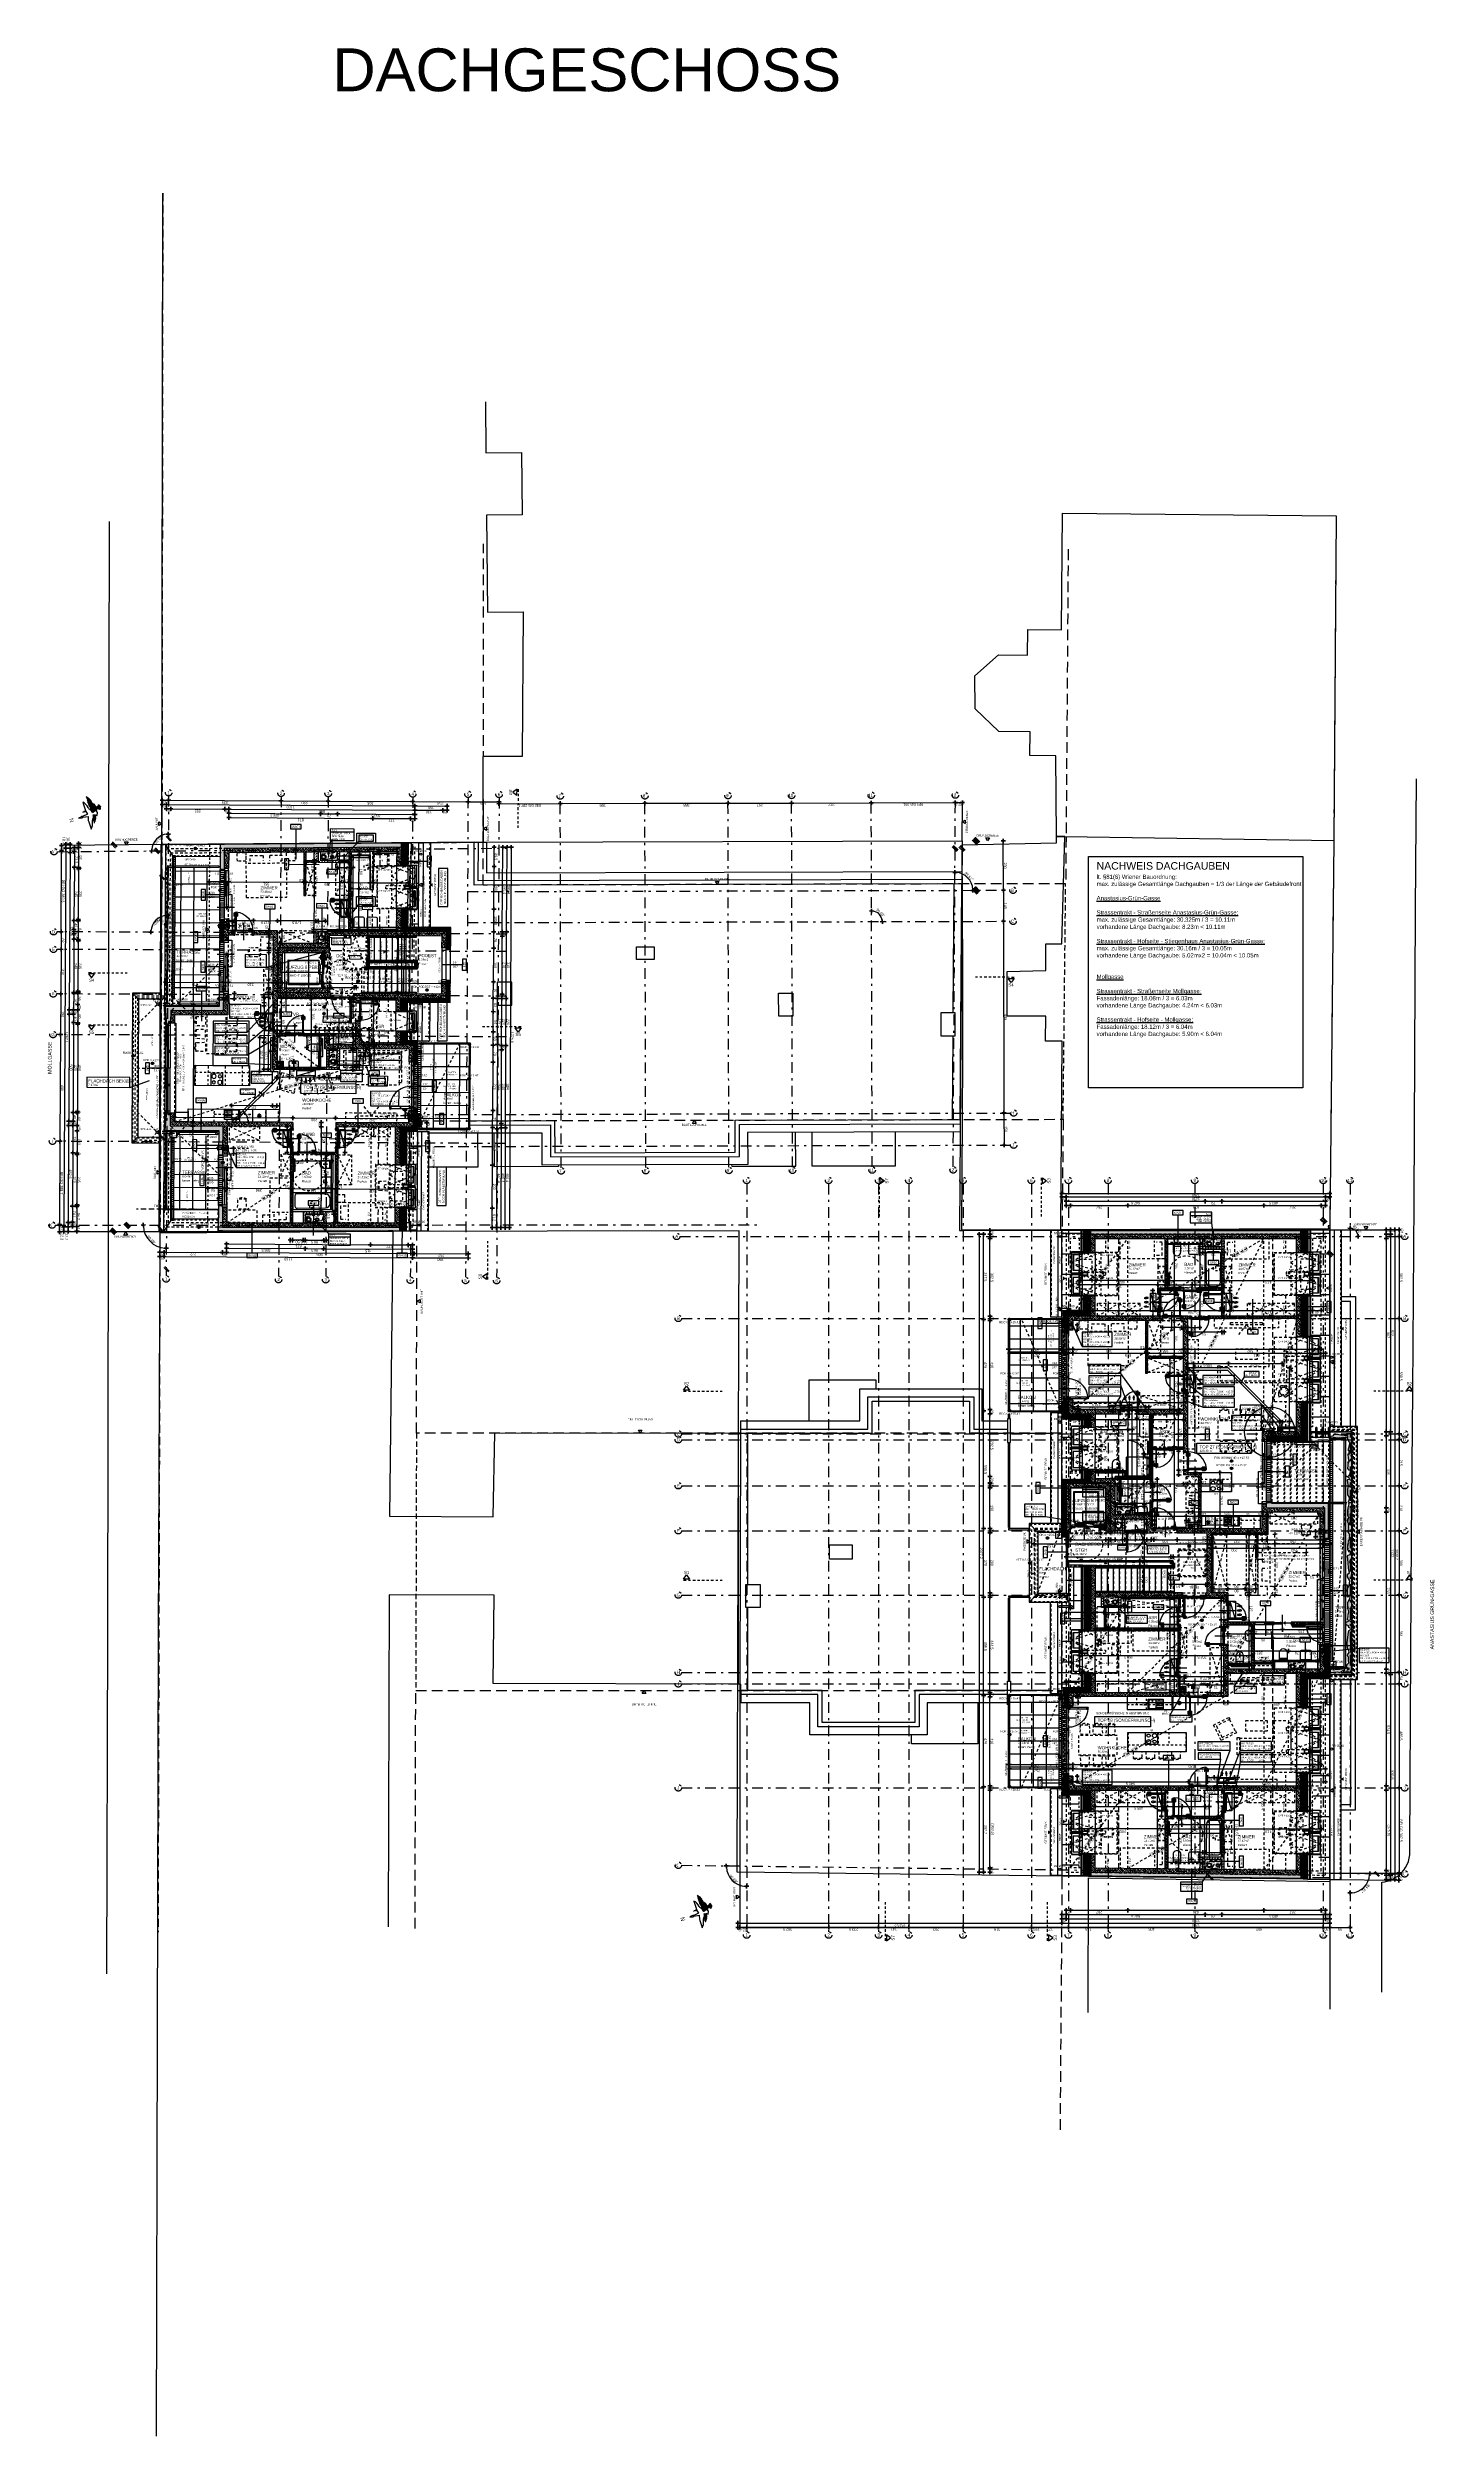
# Model space of a CAD drawing. Header units: millimetres. Extents: x 2870 to 2935, y 1632 to 1744.
import ezdxf
from ezdxf.enums import TextEntityAlignment as Align

# ---------------------------------------------------------------- set-up
doc = ezdxf.new("R2010")
doc.units = ezdxf.units.MM
for name, pattern in [('DASHDOT', [1, 0.5, -0.25, 0, -0.25]), ('HIDDEN', [0.375, 0.25, -0.125]), ('HIDDEN2', [0.1875, 0.125, -0.0625]), ('STRICHLINIE', [0.75, 0.5, -0.25]), ('STRICHPUNKT', [1, 0.5, -0.25, 0, -0.25]), ('STRICHPUNKTX2', [2, 1, -0.5, 0, -0.5])]:
    doc.linetypes.add(name, pattern=pattern)
for name, color, linetype in [('00-AUF---------M0', 8, 'Continuous'), ('00-TXT---------M0', 8, 'Continuous'), ('00-WOL-G00-L05-M0', 22, 'Continuous'), ('01-ANS-G00-L05-M0', 8, 'Continuous'), ('01-BFL-G00-L05-M0', 10, 'Continuous'), ('01-HID-G00-L05-ENTWÄSSERUNG', 8, 'HIDDEN2'), ('01-SCH-G00-L05-M0', 8, 'STRICHPUNKTX2'), ('01-SYM-G00-L05-Aufbauten', 8, 'Continuous'), ('01-SYM-G00-L05-M0', 8, 'Continuous'), ('01-TXT---------M0', 1, 'Continuous'), ('01-TXT---------PP', 1, 'Continuous'), ('01-TXT-G00-L05-M0', 1, 'Continuous'), ('02-ANS-G00-L05-M0', 8, 'Continuous'), ('02-ANS-G00-L05-Rigol', 8, 'Continuous'), ('02-AXO-G00-L05-M0', 8, 'STRICHPUNKT'), ('02-DIM-G00-L05-ACHSEN', 8, 'Continuous'), ('02-DIM-G00-L05-BEHÖRDE', 20, 'Continuous'), ('02-DIM-G00-L05-M0', 8, 'Continuous'), ('02-DIM-G00-L05-ROHBAU', 8, 'Continuous'), ('02-FIL-G00-L05-GRÜN', 72, 'Continuous'), ('02-FIL-G00-L05-LILA', 223, 'Continuous'), ('02-FIL-G00-L05-M0', 8, 'Continuous'), ('02-FIL-G00-L05-ORANGE', 40, 'Continuous'), ('02-FIL-G00-L05-PLATTENBELAG', 253, 'Continuous'), ('02-FIL-G00-L05-STB', 8, 'Continuous'), ('02-FLI-G00-L05-M0', 141, 'Continuous'), ('02-HID---------M0', 8, 'HIDDEN2'), ('02-HID-G00-L05-M0', 8, 'HIDDEN2'), ('02-TWA---------M0', 4, 'Continuous'), ('02-TWA-G00-L05-M0', 4, 'Continuous'), ('02-TWB-G00-L05-M0', 5, 'Continuous'), ('02-TXT-G00-L05-M0', 8, 'Continuous'), ('02-WDA---------M0', 8, 'Continuous'), ('02-WDA-G00-L05-M0', 8, 'Continuous'), ('02-ZWA---------M0', 2, 'Continuous'), ('02-ZWA-G00-L05-M0', 2, 'Continuous'), ('03-ANS-G00-L05-M0', 8, 'Continuous'), ('03-HID-G00-L05-M0', 8, 'HIDDEN2'), ('03-SYM-G00-L05-M0', 8, 'Continuous'), ('03-TXT-G00-L05-M0', 8, 'Continuous'), ('04-HLP---------M0', 8, 'HIDDEN2'), ('04-STO---------M0', 1, 'Continuous'), ('04-STO-G00-L05-M0', 1, 'Continuous'), ('04-SYM---------EP', 8, 'Continuous'), ('04-SYM-G00-L05-EP', 8, 'Continuous'), ('04-TXT---------EP', 8, 'Continuous'), ('04-TXT-G00-L05-M0', 8, 'Continuous'), ('04-TXT-G00-L05-POS', 8, 'Continuous'), ('05-STO---------M0', 1, 'Continuous'), ('05-STO--------M0', 1, 'Continuous'), ('05-SYM---------M0', 8, 'Continuous'), ('05-SYM--------M0', 8, 'Continuous'), ('05-SYM-G00-L05-M0', 8, 'Continuous'), ('05-TXT---------PP', 8, 'Continuous'), ('05-TXT--------M0', 8, 'Continuous'), ('05-TXT-G00-L05-M0', 8, 'Continuous'), ('06-SYM-G00-L05-M0', 8, 'Continuous'), ('06-TXT-G00-L05-M0', 8, 'Continuous'), ('07-BAR-G00-L05-M0', 8, 'HIDDEN2'), ('07-SAN---------M0', 8, 'Continuous'), ('07-SAN-G00-L05-FBHZG-EVERT', 8, 'Continuous'), ('07-SAN-G00-L05-KLIMA', 8, 'Continuous'), ('07-SAN-G00-L05-Küche', 8, 'Continuous'), ('07-SAN-G00-L05-M0', 8, 'Continuous'), ('07-SYM-G00-L05-M0', 8, 'STRICHPUNKT'), ('07-TXT---------M0', 8, 'Continuous'), ('09-SYM-G00-L05-GEHSTEIG', 8, 'Continuous'), ('09-TXT-G00-L05-M0', 8, 'Continuous'), ('09-VER-G00-L05-GEBÄUDE', 5, 'Continuous'), ('09-VER-G00-L05-GRUNDSTÜCKSGRENZE', 161, 'Continuous')]:
    doc.layers.add(name, color=color, linetype=linetype)
for name, color, linetype, plot in [('00_HLP---------M0', 6, 'Continuous', False), ('00_HLP-G00-L05-M0', 6, 'Continuous', False), ('00_UCS-G00-L05-M0', 6, 'Continuous', False), ('05_HLP---------M0', 6, 'Continuous', False), ('07_MOB-G00-L05-M0', 6, 'HIDDEN2', False)]:
    doc.layers.add(name, color=color, linetype=linetype, plot=plot)
doc.styles.add('ARIAL', font='arial.ttf', dxfattribs={"width": 0.85})
doc.styles.add('NORM7', font='norm.shx', dxfattribs={"width": 0.65})
doc.styles.get("Standard").update_dxf_attribs({"font": 'arial.ttf'})
doc.linetypes.add('ZICKZACK', pattern='A,0.00254,-5.08,[131,ltypeshp.shx,S=5.08,R=0,X=-5.08,Y=0],-10.16,[131,ltypeshp.shx,S=5.08,R=180,X=5.08,Y=0],-5.08', length=20.32254)
doc.dimstyles.new('pp chromy&schneider', dxfattribs={"dimscale": 0.005, "dimtxt": 25, "dimasz": 10, "dimexe": 0, "dimexo": 0, "dimgap": 5, "dimtad": 1, "dimdec": 1, "dimlfac": 100, "dimrnd": 0.1, "dimzin": 9, "dimdsep": 46, "dimtxsty": 'ARIAL', "dimblk": 'c&s kote', "dimcen": 0, "dimse1": 1, "dimse2": 1, "dimclrd": 8, "dimclrt": 8, "dimadec": 0, "dimazin": 0, "dimtfac": 0.75, "dimtdec": 1, "dimtix": 1, "dimtmove": 2, "dimatfit": 0, "dimldrblk": 'NONE', "dimfxl": 1, "dimtolj": 1, "dimlwd": -1, "dimarcsym": 0})
pattern_1 = [(90, (2844.64849, 1628.475766), (-0.0635, 0.0635), [0.03175, -0.09525]), (180, (2844.664365, 1628.49164), (-0.0635, -0.0635), [0.03175, -0.09525])]
pattern_2 = [(5e-14, (2844.6485, 1628.4758), (-6e-16, 0.9525), [])]
pattern_3 = [(135, (2844.64849, 1628.47577), (-0.08980256, -0.08980256), []), (135, (2844.64849, 1628.56557), (-0.08980256, -0.08980256), [0.0635, -0.03175])]
pattern_4 = [(90, (2844.64849, 1628.475766), (-0.0274963, 0.047625), [0.03175, -0.0635]), (210, (2844.64849, 1628.475766), (-0.02749631, -0.047624994), [0.03175, -0.0635]), (150, (2844.64849, 1628.475766), (-0.05499261, 6e-09), [-0.0635, 0.03175])]
pattern_5 = [(90, (2844.64849, 1628.475766), (-0.015875, 0), []), (180, (2844.64849, 1628.475766), (0, -0.0635), [])]
pattern_6 = [(135, (2844.64849, 1628.47577), (-0.06735192, -0.06735192), []), (135, (2844.64849, 1628.52067), (-0.06735192, -0.06735192), [])]
pattern_7 = [(90, (2844.64849, 1628.475766), (-0.03175, 0), [0.03175, -0.03175]), (180, (2844.64849, 1628.475766), (0, -0.03175), [0.03175, -0.03175])]
pattern_8 = [(90, (2844.64849, 1628.475766), (-0.0635, 0), []), (180, (2844.64849, 1628.47577), (0, -0.127), [0.0635, -0.0635]), (180, (2844.64849, 1628.53927), (0, -0.127), [-0.0635, 0.0635])]
pattern_9 = [(90, (2844.64849, 1628.475766), (-0.03175, -2e-15), [0.03175, -0.03175]), (180, (2844.64849, 1628.475766), (2e-15, -0.03175), [0.03175, -0.03175])]
pattern_10 = [(89.70755, (2847.815447, 1650.741303), (-0.0158747932, 8.10293e-05), []), (179.70755, (2847.815447, 1650.741303), (-0.00032412, -0.06349917), [])]
pattern_11 = [(89.70755, (2847.815447, 1650.741303), (-0.031749586, 0.000162059), [0.03175, -0.03175]), (179.70755, (2847.815447, 1650.741303), (-0.000162059, -0.031749586), [0.03175, -0.03175])]
pattern_12 = [(89.70755, (2847.815447, 1650.741303), (-0.063175056, 0.06382329), [0.03175, -0.09525]), (179.70755, (2847.8314, 1650.7571), (-0.06382329, -0.063175056), [0.03175, -0.09525])]
pattern_13 = [(134.70755, (2847.81545, 1650.7413), (-0.09025976, -0.08934302), []), (134.70755, (2847.8159, 1650.8311), (-0.09025976, -0.08934302), [0.0635, -0.03175])]
pattern_14 = [(89.70755, (2847.815447, 1650.741303), (-0.027252854, 0.047764726), [0.03175, -0.0635]), (209.70755, (2847.815447, 1650.741303), (-0.027739039, -0.047484027), [0.03175, -0.0635]), (149.70755, (2847.815447, 1650.741303), (-0.054991893, 0.000280699), [-0.0635, 0.03175])]
pattern_15 = [(359.7075, (2847.8154, 1650.7413), (0.004862, 0.952488), [])]
pattern_16 = [(134.70755, (2847.81545, 1650.7413), (-0.06769482, -0.06700727), []), (134.70755, (2847.81568, 1650.7862), (-0.06769482, -0.06700727), [])]
pattern_17 = [(179.70755, (2948.23269, 1732.22981), (-0.00048618, -0.09524876), [])]
pattern_18 = [(359.70755, (2847.81545, 1650.7413), (0.00048618, 0.09524876), [])]

# ---------------------------------------------------------------- blocks, each defined once
blk = doc.blocks.new('LIFT')
at = {"layer": '00-AUF---------M0'}
for p, q in [((1.5, 1.73), (0.34, 1.73)), ((0.34, 1.73), (0.34, 0.3)), ((1.47, 1.7), (0.37, 1.7)), ((0.37, 1.7), (0.37, 0.3)), ((1.47, 0.3), (1.47, 1.7)), ((1.5, 0.3), (1.5, 1.73))]:
    blk.add_line(p, q, dxfattribs=at)
for points in [[(0, 0.1), (0, 0), (0.04, 0), (0.04, 0.1)], [(0.04, 0.05), (0.54, 0.05), (0.54, 0.16), (0.04, 0.16)], [(0.99, 0.24), (0.99, 0.29), (0.54, 0.29), (0.54, 0.24)], [(0.99, 0.07), (0.99, 0.11), (0.54, 0.11), (0.54, 0.07)], [(1.44, 0.19), (1.44, 0.24), (0.99, 0.24), (0.99, 0.19)], [(1.44, 0.12), (1.44, 0.16), (0.99, 0.16), (0.99, 0.12)], [(1.59, 0.05), (1.44, 0.05), (1.44, 0.16), (1.59, 0.16), (1.59, 0.05)], [(1.65, 0.1), (1.65, 0), (1.59, 0), (1.59, 0.1)]]:
    blk.add_lwpolyline(points, close=True, dxfattribs=at)
for points in [[(0.34, 0.3), (0.54, 0.3), (0.54, 0.29)], [(1.5, 0.3), (1.44, 0.3), (1.44, 0.19)]]:
    blk.add_lwpolyline(points, dxfattribs=at)
at = {"layer": '00_HLP---------M0'}
for points in [[(1.65, 1.9), (1.65, 0.1), (0, 0.1), (0, 1.9), (1.65, 1.9)], [(0.92, 0.05), (0.92, 1.97)], [(1.65, 0.76), (0, 0.76)]]:
    blk.add_lwpolyline(points, dxfattribs=at)
blk = doc.blocks.new('WET')
at = {"layer": '02-TWA---------M0'}
for points in [[(-0.54, 0), (-0.54, 0.2)], [(0.54, 0), (0.54, 0.2)]]:
    blk.add_lwpolyline(points, dxfattribs=at)
at = {"layer": '02-ZWA---------M0'}
for points in [[(-0.54, 0), (-0.54, -0.07)], [(0.54, 0), (0.54, -0.07)]]:
    blk.add_lwpolyline(points, dxfattribs=at)
at = {"layer": '05-STO---------M0'}
for points in [[(-0.54, 0.06), (-0.52, 0.06), (-0.52, 0.06, 0.414214), (-0.52, 0.07), (-0.54, 0.07)], [(0.54, 0.06), (0.52, 0.06), (0.52, 0.06, -0.414214), (0.52, 0.07), (0.54, 0.07)], [(-0.54, -0.01), (-0.52, -0.01), (-0.52, -0.02, -0.414214), (-0.52, -0.02), (-0.54, -0.02)], [(0.54, -0.01), (0.52, -0.01), (0.52, -0.02, 0.414214), (0.52, -0.02), (0.54, -0.02)]]:
    blk.add_lwpolyline(points, format="xyb", close=True, dxfattribs=at)
for points in [[(-0.46, -0.01), (-0.54, -0.01), (-0.54, 0.06), (-0.45, 0.06), (-0.45, 0.06), (-0.45, 0.06), (-0.45, 0.02), (-0.46, 0.02), (-0.46, -0.01)], [(0.46, -0.01), (0.54, -0.01), (0.54, 0.06), (0.45, 0.06), (0.45, 0.06), (0.45, 0.06), (0.45, 0.02), (0.46, 0.02), (0.46, -0.01)]]:
    blk.add_lwpolyline(points, dxfattribs=at)
at = {"layer": '05-SYM---------M0'}
for p, q in [((-0.42, -0.91), (-0.39, -0.91)), ((-0.42, -0.93), (-0.39, -0.93))]:
    blk.add_line(p, q, dxfattribs=at)
for points in [[(0.54, 0.02), (-0.54, 0.02)], [(-0.51, -0.93), (-0.56, -0.93), (-0.56, -0.79)], [(-0.54, -0.79), (-0.56, -0.79)], [(-0.51, -0.91), (-0.54, -0.91), (-0.54, -0.79)], [(-0.5, -0.95), (-0.51, -0.95), (-0.51, -0.89), (-0.5, -0.89)], [(-0.43, -0.06), (-0.43, -0.06), (-0.45, -0.06), (-0.45, -0.05), (-0.48, -0.05), (-0.48, -0.03), (-0.5, -0.03), (-0.5, -0.98), (-0.48, -0.98), (-0.48, -0.97), (-0.45, -0.97), (-0.45, -0.95), (-0.43, -0.95), (-0.43, -0.06)], [(-0.49, -0.03), (-0.49, -0.02)], [(-0.49, -0.02), (-0.48, -0.02)], [(-0.43, -0.95), (-0.42, -0.95), (-0.42, -0.89), (-0.43, -0.89)], [(-0.39, -0.95), (-0.38, -0.95), (-0.38, -0.89), (-0.39, -0.89)], [(-0.39, -0.95), (-0.39, -0.89)]]:
    blk.add_lwpolyline(points, dxfattribs=at)
at = {"layer": '05-SYM---------M0', "linetype": 'HIDDEN2', "ltscale": 0.2}
blk.add_lwpolyline([(-0.5, -0.14), (-0.55, -0.14), (-0.55, -0.43), (-0.5, -0.43)], close=True, dxfattribs=at)
at = {"layer": '05-SYM---------M0'}
blk.add_circle((-0.49, -0.02), 0.01, dxfattribs=at)
blk.add_arc((-0.49, -0.02), 0.961, 269.4038, 0.6558, dxfattribs=at)
at = {"layer": '05_HLP---------M0'}
for p, q in [((0.4, 0.04), (0.4, 0.07)), ((0.42, 0.04), (0.42, 0.07))]:
    blk.add_line(p, q, dxfattribs=at)
for points in [[(-0.45, 0.03), (-0.45, 0.03), (-0.45, 0.01), (-0.46, 0.01), (-0.46, -0.01), (-0.47, -0.01), (-0.47, -0.03), (0.47, -0.03), (0.47, -0.01), (0.46, -0.01), (0.46, 0.01), (0.45, 0.01), (0.45, 0.03), (-0.45, 0.03)], [(0.44, 0.07), (0.44, 0.08), (0.38, 0.08), (0.38, 0.07)], [(0.44, 0.07), (0.38, 0.07)], [(0.44, 0.03), (0.44, 0.04), (0.38, 0.04), (0.38, 0.03)], [(0.42, -0.04), (0.42, -0.1), (0.29, -0.1)], [(0.4, -0.04), (0.4, -0.08), (0.29, -0.08)], [(0.29, -0.08), (0.29, -0.1)], [(0.44, -0.03), (0.44, -0.04), (0.38, -0.04), (0.38, -0.03)]]:
    blk.add_lwpolyline(points, dxfattribs=at)
blk = doc.blocks.new('00-top')
blk.add_lwpolyline([(0, 0, 0, 0.125, 0), (-0.12, 0, 0.125, 0.125, 0)], format="xyseb")
at = {"layer": '01-TXT---------M0', "color": 8, "style": 'ARIAL', "width": 0.85}
for tag, p in [('TOP', (-0.65, 0)), ('NUMBER', (-0.3, 0))]:
    blk.add_attdef(tag, text='', height=0.1, rotation=90, dxfattribs=at).set_placement(p, align=Align.MIDDLE_CENTER)
blk = doc.blocks.new('05-TXT')
at = {"layer": '05-TXT--------M0'}
blk.add_line((-0.4, 0), (0.4, 0), dxfattribs=at)
at = {"layer": '05-TXT--------M0', "color": 8, "style": 'ARIAL', "width": 0.85}
blk.add_attdef('BREITE', text='', height=0.1, dxfattribs=at).set_placement((0, 0.05), align=Align.CENTER)
blk.add_attdef('HÖHE', text='', height=0.1, rotation=360, dxfattribs=at).set_placement((0, -0.06), align=Align.TOP_CENTER)
blk = doc.blocks.new('01-SQM')
at = {"layer": '01-TXT---------M0', "color": 1, "style": 'ARIAL', "width": 0.85}
blk.add_attdef('ROOM', (0, 0), '', height=0.15, dxfattribs=at)
blk.add_attdef('AREA', text='', height=0.1, dxfattribs=at).set_placement((0, -0.06), align=Align.TOP_LEFT)
at = {"layer": '01-TXT---------PP', "color": 1, "style": 'ARIAL', "width": 0.85}
blk.add_attdef('NR', text='', height=0.15, dxfattribs=at).set_placement((-0.12, 0), align=Align.RIGHT)
blk.add_attdef('FLOOR', text='', height=0.1, dxfattribs=at).set_placement((0, -0.26), align=Align.TOP_LEFT)
blk = doc.blocks.new('06-TXT')
at = {"color": 8, "style": 'ARIAL', "width": 0.85}
blk.add_attdef('STAIR', text='', height=0.1, dxfattribs=at).set_placement((0.01, 0.05), align=Align.CENTER)
blk.add_attdef('STG', text='', height=0.1, dxfattribs=at).set_placement((0.01, -0.05), align=Align.TOP_CENTER)
blk = doc.blocks.new('TÜR-80_10er-WAND')
at = {"layer": '00_HLP---------M0'}
blk.add_lwpolyline([(0.41, -0.03), (-0.41, -0.03), (-0.41, -0.03), (-0.41, 0.02), (0.41, 0.02)], close=True, dxfattribs=at)
for points in [[(0.4, 0.02), (-0.4, 0.02)], [(-0.37, 0.02), (-0.37, 0.03), (-0.32, 0.03), (-0.32, 0.02)], [(-0.36, 0.03), (-0.36, 0.08), (-0.22, 0.08)], [(-0.34, 0.03), (-0.34, 0.06), (-0.22, 0.06)], [(-0.22, 0.06), (-0.22, 0.08)], [(-0.37, -0.03), (-0.37, -0.04), (-0.32, -0.04), (-0.32, -0.03)], [(-0.36, -0.04), (-0.36, -0.09), (-0.22, -0.09)], [(-0.34, -0.04), (-0.34, -0.07), (-0.22, -0.07)], [(-0.22, -0.07), (-0.22, -0.09)]]:
    blk.add_lwpolyline(points, dxfattribs=at)
at = {"layer": '02-HID---------M0', "ltscale": 0.5}
for points in [[(0.45, 0.1), (-0.44, 0.1)], [(-0.44, 0), (0.45, 0)]]:
    blk.add_lwpolyline(points, dxfattribs=at)
at = {"layer": '02-ZWA---------M0'}
for points in [[(-0.44, 0.1), (-0.44, 0)], [(0.45, 0.1), (0.45, 0)]]:
    blk.add_lwpolyline(points, dxfattribs=at)
at = {"layer": '05-STO--------M0'}
for points in [[(-0.46, 0.1), (-0.46, 0.12), (-0.41, 0.12), (-0.41, 0.1), (-0.4, 0.1), (-0.4, 0.02), (-0.41, 0.02), (-0.41, -0.03), (-0.46, -0.03), (-0.46, 0)], [(0.47, 0.1), (0.47, 0.12), (0.41, 0.12), (0.41, 0.1), (0.4, 0.1), (0.4, 0.02), (0.41, 0.02), (0.41, -0.03), (0.47, -0.03), (0.47, 0)]]:
    blk.add_lwpolyline(points, dxfattribs=at)
at = {"layer": '05-SYM---------M0'}
for points in [[(0.35, -0.81), (0.3, -0.81), (0.3, -0.67)], [(0.32, -0.67), (0.3, -0.67)], [(0.35, -0.79), (0.32, -0.79), (0.32, -0.67)], [(0.36, -0.83), (0.35, -0.83), (0.35, -0.77), (0.36, -0.77)], [(0.4, -0.83), (0.41, -0.83), (0.41, -0.77), (0.4, -0.77)], [(0.41, -0.81), (0.47, -0.81), (0.47, -0.67)], [(0.41, -0.79), (0.45, -0.79), (0.45, -0.67)], [(0.45, -0.67), (0.47, -0.67)]]:
    blk.add_lwpolyline(points, dxfattribs=at)
at = {"layer": '05-SYM--------M0'}
blk.add_lwpolyline([(0.4, -0.04), (0.4, -0.86), (0.4, -0.86), (0.36, -0.86), (0.36, -0.04)], close=True, dxfattribs=at)
for points in [[(0.41, -0.04), (0.42, -0.04)], [(0.41, -0.03), (0.41, -0.04)]]:
    blk.add_lwpolyline(points, dxfattribs=at)
blk.add_circle((0.41, -0.04), 0.01, dxfattribs=at)
blk.add_arc((0.41, -0.04), 0.828, 176.3309, 266.3309, dxfattribs=at)
blk = doc.blocks.new('04-TXT')
blk.add_line((0, 0), (0.95, 0))
at = {"layer": '04-TXT---------EP', "color": 8, "style": 'ARIAL', "width": 0.85}
blk.add_attdef('WIDTH', text='', height=0.1, dxfattribs=at).set_placement((0.63, 0.05), align=Align.CENTER)
blk.add_attdef('HEIGHT', text='', height=0.1, dxfattribs=at).set_placement((0.63, -0.05), align=Align.TOP_CENTER)
blk = doc.blocks.new('03-rar')
blk.add_circle((0, 0), 0.05)
at = {"layer": '01-TXT---------M0', "color": 8, "style": 'ARIAL', "width": 0.85}
blk.add_attdef('RR', text='', height=0.1, dxfattribs=at).set_placement((0, 0.1), align=Align.CENTER)
blk = doc.blocks.new('TÜR-80_20er-WAND')
at = {"layer": '00_HLP---------M0'}
blk.add_lwpolyline([(0.41, 0.03), (-0.41, 0.03), (-0.41, 0.03), (-0.41, -0.01), (0.41, -0.01)], close=True, dxfattribs=at)
for points in [[(-0.37, 0.03), (-0.37, 0.05), (-0.32, 0.05), (-0.32, 0.03)], [(-0.36, 0.05), (-0.36, 0.1), (-0.22, 0.1)], [(-0.34, 0.05), (-0.34, 0.08), (-0.22, 0.08)], [(-0.22, 0.08), (-0.22, 0.1)], [(0.4, -0.01), (-0.4, -0.01)], [(-0.37, -0.01), (-0.37, -0.02), (-0.32, -0.02), (-0.32, -0.01)], [(-0.36, -0.02), (-0.36, -0.07), (-0.22, -0.07)], [(-0.34, -0.02), (-0.34, -0.05), (-0.22, -0.05)], [(-0.22, -0.05), (-0.22, -0.07)]]:
    blk.add_lwpolyline(points, dxfattribs=at)
at = {"layer": '02-HID---------M0'}
for points in [[(0.44, 0.01), (-0.44, 0.01)], [(-0.44, -0.19), (0.44, -0.19)]]:
    blk.add_lwpolyline(points, dxfattribs=at)
at = {"layer": '02-TWA---------M0'}
for points in [[(-0.44, -0.19), (-0.44, 0.01)], [(0.44, -0.19), (0.44, 0.01)]]:
    blk.add_lwpolyline(points, dxfattribs=at)
at = {"layer": '05-STO--------M0'}
for points in [[(-0.46, -0.19), (-0.46, -0.21), (-0.41, -0.21), (-0.41, -0.19), (-0.4, -0.19), (-0.4, -0.01), (-0.41, -0.01), (-0.41, 0.03), (-0.46, 0.03), (-0.46, 0.01)], [(0.46, -0.19), (0.46, -0.21), (0.41, -0.21), (0.41, -0.19), (0.4, -0.19), (0.4, -0.01), (0.41, -0.01), (0.41, 0.03), (0.46, 0.03), (0.46, 0.01)]]:
    blk.add_lwpolyline(points, dxfattribs=at)
at = {"layer": '05-SYM---------M0'}
for points in [[(0.35, 0.82), (0.3, 0.82), (0.3, 0.68)], [(0.32, 0.68), (0.3, 0.68)], [(0.35, 0.8), (0.32, 0.8), (0.32, 0.68)], [(0.36, 0.84), (0.35, 0.84), (0.35, 0.78), (0.36, 0.78)], [(0.4, 0.84), (0.41, 0.84), (0.41, 0.78), (0.4, 0.78)], [(0.41, 0.82), (0.47, 0.82), (0.47, 0.68)], [(0.41, 0.8), (0.45, 0.8), (0.45, 0.68)], [(0.45, 0.68), (0.47, 0.68)]]:
    blk.add_lwpolyline(points, dxfattribs=at)
at = {"layer": '05-SYM--------M0'}
blk.add_lwpolyline([(0.4, 0.05), (0.4, 0.87), (0.4, 0.87), (0.36, 0.87), (0.36, 0.05)], close=True, dxfattribs=at)
for points in [[(0.41, 0.04), (0.41, 0.05)], [(0.41, 0.05), (0.42, 0.05)]]:
    blk.add_lwpolyline(points, dxfattribs=at)
blk.add_circle((0.41, 0.05), 0.01, dxfattribs=at)
blk.add_arc((0.41, 0.05), 0.828, 93.6691, 183.6691, dxfattribs=at)
blk = doc.blocks.new('DFF_94_Doppelt')
at = {"layer": '00_HLP---------M0'}
for points in [[(0, 0.98), (0, 0.04)], [(0, 0.04), (0, -0.04)], [(0, -0.98), (0, -0.04)]]:
    blk.add_lwpolyline(points, dxfattribs=at)
at = {"layer": '02-HID---------M0'}
for points in [[(0.27, 0.98), (-1.11, 0.53), (0.27, 0.08)], [(0.27, 0.53), (-0.42, 0.98), (-1.11, 0.53)], [(0.27, 0.53), (-0.42, 0.08), (-1.11, 0.53)], [(0, -1), (1.05, -1), (1.05, 1), (0, 1)], [(0.27, -0.08), (-1.11, -0.53), (0.27, -0.98)], [(0.27, -0.53), (-0.42, -0.08), (-1.11, -0.53)], [(0.27, -0.53), (-0.42, -0.98), (-1.11, -0.53)]]:
    blk.add_lwpolyline(points, dxfattribs=at)
at = {"layer": '02-HID---------M0', "ltscale": 0.5}
for points in [[(-0.36, 0.08), (0.48, 0.08), (0.48, -0.08), (-0.36, -0.08)], [(0, -0.98), (1.03, -0.98), (1.03, 0.98), (0, 0.98)], [(0.27, 0.98), (0.27, 0.08)], [(0.27, -0.08), (0.27, -0.98)]]:
    blk.add_lwpolyline(points, dxfattribs=at)
at = {"layer": '02-TWA---------M0'}
for points in [[(-0.2, 1), (0, 1)], [(-0.2, -1), (0, -1)]]:
    blk.add_lwpolyline(points, dxfattribs=at)
at = {"layer": '02-ZWA---------M0'}
for points in [[(-0.58, 0.98), (0, 0.98)], [(-0.58, 0.08), (-0.36, 0.08), (-0.36, -0.08), (-0.58, -0.08)], [(-0.58, -0.98), (0, -0.98)]]:
    blk.add_lwpolyline(points, dxfattribs=at)
blk.add_lwpolyline([(-0.58, 0.06), (-0.38, 0.06), (-0.38, -0.06), (-0.58, -0.06)], close=True, dxfattribs=at)
at = {"layer": '04-STO---------M0'}
for points in [[(-0.61, 0.96), (-0.61, 0.9), (-0.74, 0.9), (-0.74, 1.02), (-0.7, 1.02), (-0.7, 1), (-0.65, 1), (-0.65, 0.96), (-0.61, 0.96)], [(-0.61, 0.1), (-0.61, 0.16), (-0.74, 0.16), (-0.74, 0.04), (-0.7, 0.04), (-0.7, 0.06), (-0.65, 0.06), (-0.65, 0.1), (-0.61, 0.1)], [(-0.58, 1), (-0.58, 1.03), (-0.7, 1.03), (-0.7, 1)], [(-0.58, 0.06), (-0.58, 0.03), (-0.7, 0.03), (-0.7, 0.06)], [(-0.58, 1), (-0.58, 0.96), (-0.65, 0.96), (-0.65, 1)], [(-0.58, 0.06), (-0.58, 0.1), (-0.65, 0.1), (-0.65, 0.06)], [(-0.61, -0.1), (-0.61, -0.16), (-0.74, -0.16), (-0.74, -0.04), (-0.7, -0.04), (-0.7, -0.06), (-0.65, -0.06), (-0.65, -0.1), (-0.61, -0.1)], [(-0.61, -0.96), (-0.61, -0.9), (-0.74, -0.9), (-0.74, -1.02), (-0.7, -1.02), (-0.7, -1), (-0.65, -1), (-0.65, -0.96), (-0.61, -0.96)], [(-0.58, -0.06), (-0.58, -0.03), (-0.7, -0.03), (-0.7, -0.06)], [(-0.58, -1), (-0.58, -1.03), (-0.7, -1.03), (-0.7, -1)], [(-0.58, -0.06), (-0.58, -0.1), (-0.65, -0.1), (-0.65, -0.06)], [(-0.58, -1), (-0.58, -0.96), (-0.65, -0.96), (-0.65, -1)]]:
    blk.add_lwpolyline(points, close=True, dxfattribs=at)
for points in [[(-0.7, 0.03), (-0.7, -0.03)], [(-0.58, 1), (-0.2, 1), (-0.2, 1.03), (-0.58, 1.03)], [(-0.58, -1), (-0.2, -1), (-0.2, -1.03), (-0.58, -1.03)]]:
    blk.add_lwpolyline(points, dxfattribs=at)
at = {"layer": '04-SYM---------EP'}
for points in [[(-0.7, 1.03), (-1.11, 1.03), (-1.11, 1.02)], [(-0.74, 0.04), (-1.11, 0.04), (-1.11, 1.02), (-0.74, 1.02)], [(-0.7, 0.03), (-1.11, 0.03), (-1.11, 0.04)], [(-1.11, 0.03), (-1.11, -0.03)], [(-0.74, 0.16), (-1.03, 0.16), (-1.03, 0.9), (-0.74, 0.9)], [(-1.01, 0.9), (-1.01, 0.16)], [(-0.74, 0.16), (-0.74, 0.9)], [(-0.61, 0.16), (-0.61, 0.9)], [(-0.7, -0.03), (-1.11, -0.03), (-1.11, -0.04)], [(-0.74, -0.04), (-1.11, -0.04), (-1.11, -1.02), (-0.74, -1.02)], [(-0.7, -1.03), (-1.11, -1.03), (-1.11, -1.02)], [(-0.74, -0.16), (-1.03, -0.16), (-1.03, -0.9), (-0.74, -0.9)], [(-1.01, -0.9), (-1.01, -0.16)], [(-0.74, -0.16), (-0.74, -0.9)], [(-0.61, -0.16), (-0.61, -0.9)]]:
    blk.add_lwpolyline(points, dxfattribs=at)
blk = doc.blocks.new('01-HK1')
for p, q in [((0, -0.07), (0, 0.07)), ((0.07, 0), (-0.07, 0))]:
    blk.add_line(p, q)
blk.add_circle((0, 0), 0.0586)
for points in [[(0, 0.06), (0.04, 0.04), (0, 0)], [(0, 0), (0.06, 0), (0.04, 0.04)], [(-0.06, 0), (-0.04, -0.04), (0, 0)], [(-0.04, -0.04), (0, -0.06), (0, 0)]]:
    blk.add_solid(points)
at = {"layer": '01-TXT---------M0', "color": 8, "style": 'ARIAL', "width": 0.85}
blk.add_attdef('HEIGHT', text='', height=0.1, dxfattribs=at).set_placement((0, 0.2), align=Align.TOP_CENTER)
blk = doc.blocks.new('BodenWandaufbau')
blk.add_line((0.6, -0.39), (0.6, -1.81))
blk.add_lwpolyline([(0.6, -0.39), (0.85, -0.39), (0.85, -0.19), (0.35, -0.19), (0.35, -0.39)], close=True)
at = {"layer": '01-TXT---------M0', "color": 0, "style": 'ARIAL', "width": 0.85}
blk.add_attdef('NR', text='', height=0.1, rotation=0, dxfattribs=at).set_placement((0.6, -0.29), align=Align.MIDDLE)
blk = doc.blocks.new('TÜR-80_12-5er-WAND')
at = {"layer": '00_HLP---------M0'}
blk.add_lwpolyline([(-0.03, 0.41), (-0.03, -0.41), (-0.03, -0.41), (0.02, -0.41), (0.02, 0.41)], close=True, dxfattribs=at)
for points in [[(0.02, 0.4), (0.02, -0.4)], [(-0.04, -0.36), (-0.09, -0.36), (-0.09, -0.22)], [(-0.07, -0.22), (-0.09, -0.22)], [(-0.04, -0.34), (-0.07, -0.34), (-0.07, -0.22)], [(-0.03, -0.37), (-0.04, -0.37), (-0.04, -0.32), (-0.03, -0.32)], [(0.02, -0.37), (0.03, -0.37), (0.03, -0.32), (0.02, -0.32)], [(0.03, -0.36), (0.08, -0.36), (0.08, -0.22)], [(0.03, -0.34), (0.06, -0.34), (0.06, -0.22)], [(0.06, -0.22), (0.08, -0.22)]]:
    blk.add_lwpolyline(points, dxfattribs=at)
at = {"layer": '02-HID---------M0', "ltscale": 0.5}
for points in [[(0, 0.44), (0, -0.44)], [(0.12, 0.44), (0.12, -0.44)]]:
    blk.add_lwpolyline(points, dxfattribs=at)
at = {"layer": '02-ZWA---------M0'}
for points in [[(0.12, 0.44), (0, 0.44)], [(0.12, -0.44), (0, -0.44)]]:
    blk.add_lwpolyline(points, dxfattribs=at)
at = {"layer": '05-STO--------M0'}
for points in [[(0.12, 0.46), (0.15, 0.46), (0.15, 0.41), (0.12, 0.41), (0.12, 0.4), (0.02, 0.4), (0.02, 0.41), (-0.03, 0.41), (-0.03, 0.46), (0, 0.46)], [(0.12, -0.46), (0.15, -0.46), (0.15, -0.41), (0.12, -0.41), (0.12, -0.4), (0.02, -0.4), (0.02, -0.41), (-0.03, -0.41), (-0.03, -0.46), (0, -0.46)]]:
    blk.add_lwpolyline(points, dxfattribs=at)
at = {"layer": '05-SYM---------M0'}
for points in [[(-0.83, 0.4), (-0.83, 0.41), (-0.77, 0.41), (-0.77, 0.4)], [(-0.83, 0.36), (-0.83, 0.35), (-0.77, 0.35), (-0.77, 0.36)], [(-0.81, 0.41), (-0.81, 0.47), (-0.67, 0.47)], [(-0.81, 0.35), (-0.81, 0.3), (-0.67, 0.3)], [(-0.79, 0.41), (-0.79, 0.45), (-0.67, 0.45)], [(-0.79, 0.35), (-0.79, 0.32), (-0.67, 0.32)], [(-0.67, 0.45), (-0.67, 0.47)], [(-0.67, 0.32), (-0.67, 0.3)]]:
    blk.add_lwpolyline(points, dxfattribs=at)
at = {"layer": '05-SYM--------M0'}
blk.add_lwpolyline([(-0.04, 0.4), (-0.86, 0.4), (-0.86, 0.4), (-0.86, 0.36), (-0.04, 0.36)], close=True, dxfattribs=at)
for points in [[(-0.04, 0.41), (-0.04, 0.42)], [(-0.03, 0.41), (-0.04, 0.41)]]:
    blk.add_lwpolyline(points, dxfattribs=at)
blk.add_circle((-0.04, 0.41), 0.01, dxfattribs=at)
blk.add_arc((-0.04, 0.41), 0.828, 183.6691, 273.6691, dxfattribs=at)
blk = doc.blocks.new('SCHIEBETÜR-80')
at = {"layer": '02-ZWA---------M0'}
for points in [[(-0.4, 0.04), (-1.35, 0.04), (-1.35, -0.04), (-0.4, -0.04)], [(-0.4, 0.05), (-0.4, 0.04)], [(0.4, 0.05), (0.4, -0.05)], [(-0.4, -0.04), (-0.4, -0.05)]]:
    blk.add_lwpolyline(points, dxfattribs=at)
blk.add_lwpolyline([(0.4, 0.04), (0.45, 0.04), (0.45, -0.04), (0.4, -0.04)], close=True, dxfattribs=at)
at = {"layer": '05-SYM---------M0'}
blk.add_lwpolyline([(-0.85, 0.02), (-0.85, -0.02), (0, -0.02), (0, 0.02)], close=True, dxfattribs=at)
blk = doc.blocks.new('DFF_94_Doppelt_55°')
at = {"layer": '00_HLP---------M0'}
for points in [[(0, 0.98), (0, 0.04)], [(0, 0.04), (0, -0.04)], [(0, -0.98), (0, -0.04)]]:
    blk.add_lwpolyline(points, dxfattribs=at)
at = {"layer": '02-HID---------M0'}
for points in [[(0.22, 0.98), (-0.95, 0.53), (0.22, 0.08)], [(0, -1), (0.92, -1), (0.92, 1), (0, 1)], [(0.22, -0.08), (-0.95, -0.53), (0.22, -0.98)]]:
    blk.add_lwpolyline(points, dxfattribs=at)
for points in [[(-0.95, 0.53), (-0.37, 0.08), (0.22, 0.53), (-0.37, 0.98), (-0.95, 0.53)], [(-0.95, -0.53), (-0.37, -0.98), (0.22, -0.53), (-0.37, -0.08), (-0.95, -0.53)]]:
    blk.add_lwpolyline(points, close=True, dxfattribs=at)
at = {"layer": '02-HID---------M0', "ltscale": 0.5}
for points in [[(-0.38, 0.08), (0.49, 0.08), (0.49, -0.08), (-0.38, -0.08)], [(0, -0.98), (0.9, -0.98), (0.9, 0.98), (0, 0.98)], [(0.22, 0.98), (0.22, 0.08)], [(0.22, -0.08), (0.22, -0.98)]]:
    blk.add_lwpolyline(points, dxfattribs=at)
at = {"layer": '02-TWA---------M0'}
for points in [[(-0.22, 1), (0, 1)], [(-0.22, -1), (0, -1)]]:
    blk.add_lwpolyline(points, dxfattribs=at)
at = {"layer": '02-ZWA---------M0'}
for points in [[(-0.6, 0.98), (0, 0.98)], [(-0.6, 0.08), (-0.38, 0.08), (-0.38, -0.08), (-0.6, -0.08)], [(-0.6, -0.98), (0, -0.98)]]:
    blk.add_lwpolyline(points, dxfattribs=at)
blk.add_lwpolyline([(-0.6, 0.06), (-0.4, 0.06), (-0.4, -0.06), (-0.6, -0.06)], close=True, dxfattribs=at)
at = {"layer": '04-STO---------M0'}
for points in [[(-0.63, 0.96), (-0.63, 0.9), (-0.76, 0.9), (-0.76, 1.02), (-0.72, 1.02), (-0.72, 1), (-0.67, 1), (-0.67, 0.96), (-0.63, 0.96)], [(-0.63, 0.1), (-0.63, 0.16), (-0.76, 0.16), (-0.76, 0.04), (-0.72, 0.04), (-0.72, 0.06), (-0.67, 0.06), (-0.67, 0.1), (-0.63, 0.1)], [(-0.6, 1), (-0.6, 1.03), (-0.72, 1.03), (-0.72, 1)], [(-0.6, 0.06), (-0.6, 0.03), (-0.72, 0.03), (-0.72, 0.06)], [(-0.6, 1), (-0.6, 0.96), (-0.67, 0.96), (-0.67, 1)], [(-0.6, 0.06), (-0.6, 0.1), (-0.67, 0.1), (-0.67, 0.06)], [(-0.63, -0.96), (-0.63, -0.9), (-0.76, -0.9), (-0.76, -1.02), (-0.72, -1.02), (-0.72, -1), (-0.67, -1), (-0.67, -0.96), (-0.63, -0.96)], [(-0.63, -0.1), (-0.63, -0.16), (-0.76, -0.16), (-0.76, -0.04), (-0.72, -0.04), (-0.72, -0.06), (-0.67, -0.06), (-0.67, -0.1), (-0.63, -0.1)], [(-0.6, -0.06), (-0.6, -0.03), (-0.72, -0.03), (-0.72, -0.06)], [(-0.6, -1), (-0.6, -1.03), (-0.72, -1.03), (-0.72, -1)], [(-0.6, -0.06), (-0.6, -0.1), (-0.67, -0.1), (-0.67, -0.06)], [(-0.6, -1), (-0.6, -0.96), (-0.67, -0.96), (-0.67, -1)]]:
    blk.add_lwpolyline(points, close=True, dxfattribs=at)
for points in [[(-0.72, 0.03), (-0.72, -0.03)], [(-0.6, 1), (-0.22, 1), (-0.22, 1.03), (-0.6, 1.03)], [(-0.6, -1), (-0.22, -1), (-0.22, -1.03), (-0.6, -1.03)]]:
    blk.add_lwpolyline(points, dxfattribs=at)
at = {"layer": '04-SYM---------EP'}
for points in [[(-0.72, 1.03), (-0.95, 1.03), (-0.95, 1.02)], [(-0.76, 0.04), (-0.95, 0.04), (-0.95, 1.02), (-0.76, 1.02)], [(-0.72, 0.03), (-0.95, 0.03), (-0.95, 0.04)], [(-0.95, 0.03), (-0.95, -0.03)], [(-0.76, 0.16), (-0.87, 0.16), (-0.87, 0.9), (-0.76, 0.9)], [(-0.85, 0.9), (-0.85, 0.16)], [(-0.76, 0.16), (-0.76, 0.9)], [(-0.63, 0.16), (-0.63, 0.9)], [(-0.72, -0.03), (-0.95, -0.03), (-0.95, -0.04)], [(-0.76, -0.04), (-0.95, -0.04), (-0.95, -1.02), (-0.76, -1.02)], [(-0.72, -1.03), (-0.95, -1.03), (-0.95, -1.02)], [(-0.76, -0.16), (-0.87, -0.16), (-0.87, -0.9), (-0.76, -0.9)], [(-0.85, -0.9), (-0.85, -0.16)], [(-0.76, -0.16), (-0.76, -0.9)], [(-0.63, -0.16), (-0.63, -0.9)]]:
    blk.add_lwpolyline(points, dxfattribs=at)
blk = doc.blocks.new('DFF_94_55°')
at = {"layer": '00_HLP---------M0'}
blk.add_lwpolyline([(0, 0.45), (0, -0.45)], dxfattribs=at)
at = {"layer": '02-HID---------M0'}
for points in [[(0.22, 0.45), (-0.87, 0), (0.22, -0.45)], [(0, -0.45), (0.9, -0.45), (0.9, 0.45), (0, 0.45)], [(0.22, 0.45), (0.22, -0.45)]]:
    blk.add_lwpolyline(points, dxfattribs=at)
at = {"layer": '02-TWA---------M0'}
for points in [[(-0.22, 0.47), (0, 0.47)], [(-0.22, -0.47), (0, -0.47)]]:
    blk.add_lwpolyline(points, dxfattribs=at)
at = {"layer": '02-ZWA---------M0'}
for points in [[(-0.6, 0.45), (0, 0.45)], [(-0.6, -0.45), (0, -0.45)]]:
    blk.add_lwpolyline(points, dxfattribs=at)
at = {"layer": '04-STO---------M0'}
for points in [[(-0.63, 0.42), (-0.63, 0.36), (-0.76, 0.36), (-0.76, 0.48), (-0.72, 0.48), (-0.72, 0.47), (-0.67, 0.47), (-0.67, 0.42), (-0.63, 0.42)], [(-0.6, 0.47), (-0.6, 0.5), (-0.72, 0.5), (-0.72, 0.47)], [(-0.6, 0.47), (-0.6, 0.42), (-0.67, 0.42), (-0.67, 0.47)], [(-0.63, -0.43), (-0.63, -0.37), (-0.76, -0.37), (-0.76, -0.49), (-0.72, -0.49), (-0.72, -0.47), (-0.67, -0.47), (-0.67, -0.43), (-0.63, -0.43)], [(-0.6, -0.47), (-0.6, -0.5), (-0.72, -0.5), (-0.72, -0.47)], [(-0.6, -0.47), (-0.6, -0.43), (-0.67, -0.43), (-0.67, -0.47)]]:
    blk.add_lwpolyline(points, close=True, dxfattribs=at)
for points in [[(-0.6, 0.47), (-0.22, 0.47), (-0.22, 0.5), (-0.6, 0.5)], [(-0.6, -0.47), (-0.22, -0.47), (-0.22, -0.5), (-0.6, -0.5)]]:
    blk.add_lwpolyline(points, dxfattribs=at)
at = {"layer": '04-SYM---------EP'}
for points in [[(-0.72, 0.5), (-0.95, 0.5), (-0.95, 0.48)], [(-0.76, -0.49), (-0.95, -0.49), (-0.95, 0.48), (-0.76, 0.48)], [(-0.76, -0.37), (-0.87, -0.37), (-0.87, 0.36), (-0.76, 0.36)], [(-0.85, 0.36), (-0.85, -0.37)], [(-0.76, -0.37), (-0.76, 0.36)], [(-0.63, -0.37), (-0.63, 0.36)], [(-0.72, -0.5), (-0.95, -0.5), (-0.95, -0.49)]]:
    blk.add_lwpolyline(points, dxfattribs=at)
blk = doc.blocks.new('c&s kote')
at = {"color": 8}
for p, q in [((0, -2), (0, 2)), ((0, 2), (0, -2)), ((-2, 0), (2, 0)), ((2, 0), (-2, 0))]:
    blk.add_line(p, q, dxfattribs=at)
blk.add_circle((0, 0), 0.5, dxfattribs=at)
blk = doc.blocks.new('*D1533')
at = {"layer": '02-DIM-G00-L05-ROHBAU', "color": 8, "transparency": 16777216}
blk.add_line((2902.23, 1656.28), (2917.26, 1656.28), dxfattribs=at)
at = {"layer": '02-DIM-G00-L05-ROHBAU', "color": 8, "transparency": 16777216, "xscale": 0.05, "yscale": 0.05, "zscale": 0.05, "rotation": 180}
blk.add_blockref('c&s kote', (2902.18, 1656.28), dxfattribs=at)
at = {"layer": '02-DIM-G00-L05-ROHBAU', "color": 8, "transparency": 16777216, "xscale": 0.05, "yscale": 0.05, "zscale": 0.05}
blk.add_blockref('c&s kote', (2917.31, 1656.28), dxfattribs=at)
at = {"layer": '02-DIM-G00-L05-ROHBAU', "color": 8, "transparency": 16777216, "insert": (2909.75, 1656.19), "char_height": 0.125, "attachment_point": 5, "rotation": 180, "style": 'ARIAL'}
blk.add_mtext('\\A1;1513.2', dxfattribs=at)
blk = doc.blocks.new('_None')
blk = doc.blocks.new('*D1534')
at = {"layer": '02-DIM-G00-L05-ROHBAU', "color": 8, "transparency": 16777216}
blk.add_line((2902.23, 1656.08), (2929.76, 1656.08), dxfattribs=at)
at = {"layer": '02-DIM-G00-L05-ROHBAU', "color": 8, "transparency": 16777216, "xscale": 0.05, "yscale": 0.05, "zscale": 0.05, "rotation": 180}
blk.add_blockref('c&s kote', (2902.18, 1656.08), dxfattribs=at)
at = {"layer": '02-DIM-G00-L05-ROHBAU', "color": 8, "transparency": 16777216, "xscale": 0.05, "yscale": 0.05, "zscale": 0.05}
blk.add_blockref('c&s kote', (2929.81, 1656.08), dxfattribs=at)
at = {"layer": '02-DIM-G00-L05-ROHBAU', "color": 8, "transparency": 16777216, "insert": (2916, 1655.99), "char_height": 0.125, "attachment_point": 5, "rotation": 180, "style": 'ARIAL'}
blk.add_mtext('\\A1;2763.2', dxfattribs=at)
blk = doc.blocks.new('DFF_94_Dreifach')
at = {"layer": '00_HLP---------M0'}
blk.add_lwpolyline([(0, 1.52), (0, -1.52)], dxfattribs=at)
at = {"layer": '02-HID---------M0'}
for points in [[(0, -1.5), (-1.03, -1.5), (-1.03, 1.52), (0, 1.52)], [(-0.27, 1.52), (-0.27, 0.62)], [(-0.27, 1.52), (1.11, 1.07), (-0.27, 0.62)], [(-0.27, 1.07), (0.38, 1.52), (1.11, 1.07)], [(0.36, 0.62), (-0.48, 0.62), (-0.48, 0.46), (0.36, 0.46)], [(-0.27, 1.07), (0.38, 0.62), (1.11, 1.07)], [(-0.27, 0.46), (-0.27, -0.44)], [(-0.27, 0.46), (1.11, 0.01), (-0.27, -0.44)], [(-0.27, 0.01), (0.38, 0.46), (1.11, 0.01)], [(-0.27, 0.01), (0.38, -0.44), (1.11, 0.01)], [(0.36, -0.44), (-0.48, -0.44), (-0.48, -0.6), (0.36, -0.6)], [(-0.27, -0.6), (-0.27, -1.5)], [(-0.27, -0.6), (1.11, -1.05), (-0.27, -1.5)], [(-0.27, -1.05), (0.38, -0.6), (1.11, -1.05)], [(-0.27, -1.05), (0.38, -1.5), (1.11, -1.05)]]:
    blk.add_lwpolyline(points, dxfattribs=at)
at = {"layer": '02-TWA---------M0'}
for points in [[(0.2, 1.54), (0, 1.54)], [(0.2, -1.52), (0, -1.52)]]:
    blk.add_lwpolyline(points, dxfattribs=at)
at = {"layer": '02-ZWA---------M0'}
for points in [[(0.58, 1.52), (0, 1.52)], [(0.58, 0.62), (0.36, 0.62), (0.36, 0.46), (0.58, 0.46)], [(0.58, -0.44), (0.36, -0.44), (0.36, -0.6), (0.58, -0.6)], [(0.58, -1.5), (0, -1.5)]]:
    blk.add_lwpolyline(points, dxfattribs=at)
for points in [[(0.58, 0.6), (0.38, 0.6), (0.38, 0.48), (0.58, 0.48)], [(0.58, -0.46), (0.38, -0.46), (0.38, -0.58), (0.58, -0.58)]]:
    blk.add_lwpolyline(points, close=True, dxfattribs=at)
at = {"layer": '04-STO---------M0'}
for points in [[(0.58, 1.54), (0.2, 1.54), (0.2, 1.57), (0.58, 1.57)], [(0.7, 0.57), (0.7, 0.51)], [(0.7, -0.49), (0.7, -0.55)], [(0.58, -1.52), (0.2, -1.52), (0.2, -1.55), (0.58, -1.55)]]:
    blk.add_lwpolyline(points, dxfattribs=at)
for points in [[(0.58, 1.54), (0.58, 1.57), (0.7, 1.57), (0.7, 1.54)], [(0.58, 1.54), (0.58, 1.5), (0.65, 1.5), (0.65, 1.54)], [(0.61, 1.5), (0.61, 1.44), (0.73, 1.44), (0.73, 1.56), (0.7, 1.56), (0.7, 1.54), (0.65, 1.54), (0.65, 1.5), (0.61, 1.5)], [(0.58, 0.6), (0.58, 0.65), (0.65, 0.65), (0.65, 0.6)], [(0.58, 0.6), (0.58, 0.57), (0.7, 0.57), (0.7, 0.6)], [(0.58, 0.48), (0.58, 0.51), (0.7, 0.51), (0.7, 0.48)], [(0.58, 0.48), (0.58, 0.44), (0.65, 0.44), (0.65, 0.48)], [(0.61, 0.65), (0.61, 0.71), (0.73, 0.71), (0.73, 0.59), (0.7, 0.59), (0.7, 0.6), (0.65, 0.6), (0.65, 0.65), (0.61, 0.65)], [(0.61, 0.44), (0.61, 0.38), (0.73, 0.38), (0.73, 0.5), (0.7, 0.5), (0.7, 0.48), (0.65, 0.48), (0.65, 0.44), (0.61, 0.44)], [(0.58, -0.46), (0.58, -0.41), (0.65, -0.41), (0.65, -0.46)], [(0.58, -0.46), (0.58, -0.49), (0.7, -0.49), (0.7, -0.46)], [(0.58, -0.58), (0.58, -0.55), (0.7, -0.55), (0.7, -0.58)], [(0.58, -0.58), (0.58, -0.62), (0.65, -0.62), (0.65, -0.58)], [(0.61, -0.41), (0.61, -0.35), (0.73, -0.35), (0.73, -0.47), (0.7, -0.47), (0.7, -0.46), (0.65, -0.46), (0.65, -0.41), (0.61, -0.41)], [(0.61, -0.62), (0.61, -0.68), (0.73, -0.68), (0.73, -0.56), (0.7, -0.56), (0.7, -0.58), (0.65, -0.58), (0.65, -0.62), (0.61, -0.62)], [(0.58, -1.52), (0.58, -1.47), (0.65, -1.47), (0.65, -1.52)], [(0.58, -1.52), (0.58, -1.55), (0.7, -1.55), (0.7, -1.52)], [(0.61, -1.47), (0.61, -1.41), (0.73, -1.41), (0.73, -1.53), (0.7, -1.53), (0.7, -1.52), (0.65, -1.52), (0.65, -1.47), (0.61, -1.47)]]:
    blk.add_lwpolyline(points, close=True, dxfattribs=at)
at = {"layer": '04-SYM---------EP'}
for points in [[(0.61, 0.71), (0.61, 1.44)], [(0.7, 1.57), (1.11, 1.57), (1.11, 1.56)], [(0.73, 0.71), (0.73, 1.44)], [(0.73, 0.59), (1.11, 0.59), (1.11, 1.56), (0.73, 1.56)], [(0.73, 0.71), (1.03, 0.71), (1.03, 1.44), (0.73, 1.44)], [(1.01, 1.44), (1.01, 0.71)], [(0.61, 0.38), (0.61, -0.35)], [(0.7, 0.57), (1.11, 0.57), (1.11, 0.59)], [(0.7, 0.51), (1.11, 0.51), (1.11, 0.5)], [(0.73, 0.5), (1.11, 0.5), (1.11, -0.47), (0.73, -0.47)], [(0.73, 0.38), (0.73, -0.35)], [(0.73, 0.38), (1.03, 0.38), (1.03, -0.35), (0.73, -0.35)], [(1.01, -0.35), (1.01, 0.38)], [(1.11, 0.57), (1.11, 0.51)], [(0.61, -0.68), (0.61, -1.41)], [(0.7, -0.49), (1.11, -0.49), (1.11, -0.47)], [(0.7, -0.55), (1.11, -0.55), (1.11, -0.56)], [(0.73, -0.56), (1.11, -0.56), (1.11, -1.53), (0.73, -1.53)], [(0.73, -0.68), (0.73, -1.41)], [(0.73, -0.68), (1.03, -0.68), (1.03, -1.41), (0.73, -1.41)], [(1.01, -1.41), (1.01, -0.68)], [(1.11, -0.49), (1.11, -0.55)], [(0.7, -1.55), (1.11, -1.55), (1.11, -1.53)]]:
    blk.add_lwpolyline(points, dxfattribs=at)
blk = doc.blocks.new('*D1535')
at = {"layer": '02-DIM-G00-L05-ROHBAU', "color": 8, "transparency": 16777216}
blk.add_line((2932.85, 1688.6), (2932.85, 1658.37), dxfattribs=at)
at = {"layer": '02-DIM-G00-L05-ROHBAU', "color": 8, "transparency": 16777216, "xscale": 0.05, "yscale": 0.05, "zscale": 0.05}
for p, rotation in [((2932.85, 1688.65), 90), ((2932.85, 1658.32), 270)]:
    blk.add_blockref('c&s kote', p, dxfattribs=dict(at, rotation=rotation))
at = {"layer": '02-DIM-G00-L05-ROHBAU', "color": 8, "transparency": 16777216, "insert": (2932.94, 1673.49), "char_height": 0.125, "attachment_point": 5, "rotation": 270, "style": 'ARIAL'}
blk.add_mtext('\\A1;3032.7', dxfattribs=at)
blk = doc.blocks.new('*D1536')
at = {"layer": '02-DIM-G00-L05-ROHBAU', "color": 8, "transparency": 16777216}
blk.add_line((2917.36, 1656.28), (2929.76, 1656.28), dxfattribs=at)
at = {"layer": '02-DIM-G00-L05-ROHBAU', "color": 8, "transparency": 16777216, "xscale": 0.05, "yscale": 0.05, "zscale": 0.05, "rotation": 180}
blk.add_blockref('c&s kote', (2917.31, 1656.28), dxfattribs=at)
at = {"layer": '02-DIM-G00-L05-ROHBAU', "color": 8, "transparency": 16777216, "xscale": 0.05, "yscale": 0.05, "zscale": 0.05}
blk.add_blockref('c&s kote', (2929.81, 1656.28), dxfattribs=at)
at = {"layer": '02-DIM-G00-L05-ROHBAU', "color": 8, "transparency": 16777216, "insert": (2923.56, 1656.19), "char_height": 0.125, "attachment_point": 5, "rotation": 180, "style": 'ARIAL'}
blk.add_mtext('\\A1;1250', dxfattribs=at)
blk = doc.blocks.new('schnittführung')
at = {"color": 4, "linetype": 'DASHDOT', "ltscale": 0.25}
blk.add_line((0.24, -0.14), (0.24, 1.66), dxfattribs=at)
blk.add_line((0.24, -0.14), (0.24, 1.66), dxfattribs=at)
blk.add_line((0.24, -0.14), (0.24, 1.66), dxfattribs=at)
at = {"color": 4}
blk.add_lwpolyline([(0.19, 0.14), (0.19, -0.14), (0, 0)], close=True, dxfattribs=at)
at = {"layer": '07-TXT---------M0', "color": 9, "style": 'ARIAL', "text_generation_flag": 6, "width": 0.85}
blk.add_attdef('SCHNITT', text='', height=0.15, rotation=270, dxfattribs=at).set_placement((-0.04, 0), align=Align.CENTER)
blk = doc.blocks.new('01-HK3')
blk.add_lwpolyline([(0, 0), (0.042, 0.073), (-0.042, 0.073)], close=True)
at = {"color": 0, "style": 'ARIAL', "width": 0.85}
blk.add_attdef('HEIGHT', text='', height=0.05, dxfattribs=at).set_placement((0, 0.35), align=Align.TOP_CENTER)
blk = doc.blocks.new('*D1537')
at = {"layer": '02-DIM-G00-L05-ROHBAU', "color": 8, "transparency": 16777216}
blk.add_line((2917.36, 1690.34), (2929.76, 1690.34), dxfattribs=at)
at = {"layer": '02-DIM-G00-L05-ROHBAU', "color": 8, "transparency": 16777216, "xscale": 0.05, "yscale": 0.05, "zscale": 0.05, "rotation": 180}
blk.add_blockref('c&s kote', (2917.31, 1690.34), dxfattribs=at)
at = {"layer": '02-DIM-G00-L05-ROHBAU', "color": 8, "transparency": 16777216, "xscale": 0.05, "yscale": 0.05, "zscale": 0.05}
blk.add_blockref('c&s kote', (2929.81, 1690.34), dxfattribs=at)
at = {"layer": '02-DIM-G00-L05-ROHBAU', "color": 8, "transparency": 16777216, "insert": (2923.56, 1690.26), "char_height": 0.125, "attachment_point": 5, "rotation": 180, "style": 'ARIAL'}
blk.add_mtext('\\A1;1250', dxfattribs=at)
blk = doc.blocks.new('*X28')
at = {"color": 0}
for p, q in [((17.67, 7.94), (17.68, 7.96)), ((17.69, 7.93), (17.73, 7.97)), ((17.72, 7.92), (17.78, 7.99)), ((17.74, 7.91), (17.84, 8.01)), ((17.77, 7.9), (17.89, 8.03)), ((17.79, 7.89), (17.95, 8.05)), ((17.82, 7.89), (18.01, 8.07)), ((17.85, 7.88), (18.04, 8.07)), ((17.88, 7.87), (18.07, 8.06)), ((17.91, 7.87), (18.1, 8.06)), ((17.94, 7.86), (18.13, 8.05)), ((17.97, 7.86), (18.16, 8.05)), ((18, 7.85), (18.2, 8.05)), ((18.03, 7.85), (18.23, 8.05)), ((18.07, 7.85), (18.28, 8.06)), ((18.1, 7.85), (18.33, 8.07)), ((18.14, 7.85), (18.35, 8.06)), ((18.18, 7.86), (18.35, 8.03)), ((18.22, 7.86), (18.36, 8)), ((18.26, 7.87), (18.36, 7.96)), ((18.51, 9), (18.52, 9)), ((18.52, 8.97), (18.53, 8.98)), ((18.52, 8.94), (18.54, 8.96)), ((18.53, 8.91), (18.55, 8.94)), ((18.53, 8.88), (18.57, 8.91)), ((18.53, 8.13), (18.55, 8.16)), ((18.54, 8.85), (18.58, 8.89)), ((18.54, 8.82), (18.59, 8.87)), ((18.54, 8.78), (18.61, 8.85)), ((18.54, 8.75), (18.63, 8.83)), ((18.54, 8.11), (18.63, 8.2)), ((18.55, 8.73), (18.64, 8.81)), ((18.55, 8.09), (18.83, 8.37)), ((18.57, 8.71), (18.65, 8.79)), ((18.57, 8.07), (18.84, 8.34)), ((18.58, 8.05), (18.86, 8.32)), ((18.6, 8.03), (18.92, 8.35)), ((18.62, 8.01), (19.04, 8.43)), ((18.64, 7.99), (19.14, 8.5)), ((18.65, 8.76), (18.66, 8.76)), ((18.65, 7.8), (19.46, 8.61)), ((18.66, 7.98), (19.19, 8.52)), ((18.68, 7.96), (19.24, 8.53)), ((18.69, 7.8), (19.52, 8.63)), ((18.7, 7.95), (19.29, 8.55)), ((18.72, 7.94), (19.35, 8.57)), ((18.73, 7.8), (19.57, 8.65)), ((18.74, 7.93), (19.41, 8.59)), ((18.74, 8.31), (18.82, 8.39)), ((18.77, 7.81), (19.63, 8.67)), ((18.79, 8.39), (18.81, 8.41)), ((18.81, 7.82), (19.69, 8.69)), ((18.85, 7.79), (19.8, 8.74)), ((18.85, 7.82), (19.74, 8.71)), ((18.86, 7.76), (19.84, 8.74)), ((19.04, 7.9), (19.29, 8.16)), ((19.11, 7.93), (19.26, 8.08)), ((19.44, 8.3), (19.8, 8.66)), ((19.54, 8.36), (19.74, 8.57)), ((18.3, 7.87), (18.36, 7.93)), ((18.34, 7.88), (18.35, 7.89)), ((18.82, 7.51), (19.1, 7.78)), ((18.83, 7.55), (19.08, 7.8)), ((18.84, 7.6), (19.06, 7.82)), ((18.85, 7.65), (19.05, 7.84)), ((18.85, 7.51), (19.11, 7.77)), ((18.86, 7.72), (19.02, 7.89)), ((18.86, 7.69), (19.04, 7.86)), ((18.89, 7.5), (19.13, 7.75)), ((18.92, 7.5), (19.15, 7.73)), ((18.96, 7.5), (19.17, 7.72)), ((18.99, 7.5), (19.19, 7.7)), ((19.03, 7.5), (19.22, 7.69)), ((19.06, 7.5), (19.24, 7.68))]:
    blk.add_line(p, q, dxfattribs=at)
blk = doc.blocks.new('nordente')
blk.add_line((-0.46, -0.53), (-0.46, -0.54))
blk.add_lwpolyline([(0.89, 0), (0.67, 0.04, 0.372109), (0.49, 0.04), (-0.01, 0.1), (0.09, 0.47), (0.08, 0.61), (0.08, 1.19), (0.08, 1.32, 0.167923), (-0.24, 0.7, -0.165355), (-0.35, 0.48, 0.21005), (-0.5, 0.11, -0.179114), (-0.83, 0.27), (-0.94, 0), (-0.83, -0.27, -0.179114), (-0.5, -0.1, 0.21005), (-0.35, -0.47, -0.165355), (-0.24, -0.69, 0.167923), (0.08, -1.31), (0.08, -1.19), (0.08, -0.6), (0.09, -0.46), (-0.01, -0.1), (0.49, -0.03, 0.372109), (0.67, -0.03)], format="xyb", close=True)
at = {"xscale": 1.124999999999997, "yscale": 1.124999999999997, "zscale": 1.124999999999997, "rotation": 249.7859252661306}
blk.add_blockref('*X28', (-1.9, 22.62), dxfattribs=at)
at = {"style": 'NORM7', "width": 0.75}
blk.add_text('N', height=0.394, rotation=270, dxfattribs=at).set_placement((1.37, 0), align=Align.CENTER)
blk = doc.blocks.new('Fenstertür-84.5')
at = {"layer": '04-HLP---------M0', "linetype": 'Continuous'}
for points in [[(0.02, 0.02), (0.1, 0.02), (0.1, -0.06), (0.02, -0.06)], [(0.86, 0.02), (0.94, 0.02), (0.94, -0.06), (0.86, -0.06)]]:
    blk.add_lwpolyline(points, close=True, dxfattribs=at)
for points in [[(0.86, 0.02), (0.1, 0.02)], [(0.86, -0.06), (0.1, -0.06)]]:
    blk.add_lwpolyline(points, dxfattribs=at)
at = {"layer": '04-HLP---------M0'}
for points in [[(-0.02, -0.05), (0.03, -0.05)], [(0.01, -0.08), (0.01, -0.03)]]:
    blk.add_lwpolyline(points, dxfattribs=at)
at = {"layer": '04-HLP---------M0', "linetype": 'Continuous'}
blk.add_arc((0.01, -0.05), 0.925, 359.5354, 90.5162, dxfattribs=at)
blk = doc.blocks.new('FENSTER_237')
at = {"layer": '04-STO---------M0'}
for points in [[(0, 0), (0, -0.11), (0.2, -0.11), (0.2, 0)], [(0.18, -0.79), (0.18, -0.71), (0.1, -0.71), (0.1, -0.79)], [(0.08, -1.29), (0.08, -1.21), (0, -1.21), (0, -1.29)], [(0.18, -1.88), (0.18, -1.8), (0.1, -1.8), (0.1, -1.88)], [(0, -2.38), (0, -2.49), (0.2, -2.49), (0.2, -2.38)]]:
    blk.add_lwpolyline(points, close=True, dxfattribs=at)
at = {"layer": '04-SYM---------EP'}
for points in [[(0, -0.11), (0, -1.21)], [(0.08, -1.21), (0.08, -0.11)], [(0.1, -0.79), (0.1, -1.8)], [(0.18, -0.79), (0.18, -1.8)]]:
    blk.add_lwpolyline(points, dxfattribs=at)
blk = doc.blocks.new('FENSTER_290')
at = {"layer": '04-STO---------M0'}
for points in [[(0, 3.02), (0, 2.91), (-0.2, 2.91), (-0.2, 3.02)], [(-0.18, 2.27), (-0.18, 2.35), (-0.1, 2.35), (-0.1, 2.27)], [(-0.08, 1.47), (-0.08, 1.55), (0, 1.55), (0, 1.47)], [(0, 0.11), (0, 0), (-0.2, 0), (-0.2, 0.11)], [(-0.18, 0.91), (-0.18, 0.99), (-0.1, 0.99), (-0.1, 0.91)]]:
    blk.add_lwpolyline(points, close=True, dxfattribs=at)
at = {"layer": '04-SYM---------EP'}
for points in [[(-0.18, 2.27), (-0.18, 0.99)], [(-0.1, 2.27), (-0.1, 0.99)], [(-0.08, 1.55), (-0.08, 2.91)], [(0, 2.91), (0, 1.55)]]:
    blk.add_lwpolyline(points, dxfattribs=at)
blk = doc.blocks.new('möbel_schreibtisch')
at = {"flags": 128}
blk.add_lwpolyline([(0, -0.1), (-0.6, -0.1), (-0.6, 1.3), (0, 1.3)], close=True, dxfattribs=at)
blk.add_lwpolyline([(-1.06, 0.8, 0.39805), (-1.1, 0.75), (-1.1, 0.45, 0.39805), (-1.06, 0.4), (-0.71, 0.38, 0.430564), (-0.65, 0.43), (-0.65, 0.77, 0.430564), (-0.71, 0.82)], format="xyb", close=True, dxfattribs=at)
blk.add_arc((-0.65, 0.6), 0.503, 153.4349, 206.5651)
blk = doc.blocks.new('BETT_90')
blk.add_lwpolyline([(0, 0.95), (-0.35, 0.95), (-0.35, 1.3), (0, 1.3)], close=True)
at = {"flags": 128}
blk.add_lwpolyline([(-2.1, 0.95), (-2.1, 0), (0, 0), (0, 0.95)], close=True, dxfattribs=at)
for points in [[(-0.5, 0.85), (-0.5, 0.1)], [(-0.4, 0.77), (-0.15, 0.77), (-0.15, 0.17), (-0.4, 0.17)]]:
    blk.add_lwpolyline(points)
blk = doc.blocks.new('07-WM')
at = {"linetype": 'HIDDEN', "ltscale": 0.5}
blk.add_lwpolyline([(0.05, -0.05), (0.05, -0.65), (0.65, -0.65), (0.65, -0.05)], close=True, dxfattribs=at)
blk.add_lwpolyline([(0.65, -0.15), (0.7, -0.15), (0.7, -0.55), (0.65, -0.55)], dxfattribs=at)
blk = doc.blocks.new('BETT')
for points in [[(0, 0.95), (-0.4, 0.95), (-0.4, 1.35), (0, 1.35)], [(0, -1.35), (-0.4, -1.35), (-0.4, -0.95), (0, -0.95)]]:
    blk.add_lwpolyline(points, close=True)
at = {"flags": 128}
blk.add_lwpolyline([(-2.1, 0.95), (-2.1, -0.95), (0, -0.95), (0, 0.95)], close=True, dxfattribs=at)
for points in [[(-0.5, 0.85), (-0.5, -0.85)], [(-0.4, 0.75), (-0.15, 0.75), (-0.15, 0.15), (-0.4, 0.15)], [(-0.4, -0.75), (-0.15, -0.75), (-0.15, -0.15), (-0.4, -0.15)]]:
    blk.add_lwpolyline(points)
blk = doc.blocks.new('TV-240')
at = {"flags": 128}
blk.add_lwpolyline([(0, -2.4), (0, 0), (0.45, 0), (0.45, -2.4)], close=True, dxfattribs=at)
blk.add_lwpolyline([(0.3, -0.45), (0.3, -1.95), (0.2, -1.95), (0.2, -0.45)], close=True)
blk.add_lwpolyline([(0.75, -1.55), (0.3, -1.2), (0.75, -0.85)])
blk = doc.blocks.new('07-WC')
blk.add_lwpolyline([(-0.02, -0.18), (-0.37, -0.18, -1), (-0.37, 0.18, 0), (-0.02, 0.18), (-0.02, -0.18)], format="xyb", close=True)
blk.add_lwpolyline([(-0.1, -0.18), (-0.1, 0.18)])
blk = doc.blocks.new('07-Badewanne')
blk.add_lwpolyline([(0, -0.8), (-1.8, -0.8), (-1.8, 0), (0, 0)], close=True)
at = {"linetype": 'HIDDEN2', "ltscale": 0.5}
for points in [[(-0.89, 0), (-0.89, -0.1), (-0.91, -0.1), (-0.91, 0)], [(-0.8, -0.1), (-0.8, -0.1), (-0.8, -0.3), (-1, -0.3), (-1, -0.1)]]:
    blk.add_lwpolyline(points, close=True, dxfattribs=at)
blk.add_lwpolyline([(-0.11, -0.64), (-0.11, -0.16, 0.418658), (-0.21, -0.06), (-1.54, -0.08, 0.409076), (-1.75, -0.29), (-1.75, -0.51, 0.409783), (-1.54, -0.72), (-0.21, -0.74, 0.419369), (-0.11, -0.64)], format="xyb", close=True)
blk.add_circle((-0.9, -0.4), 0.025)
blk = doc.blocks.new('07-WT-WC')
blk.add_lwpolyline([(1.01, -0.01), (1.01, -0.22, -0.414214), (0.93, -0.29), (0.62, -0.29, -0.414214), (0.55, -0.22), (0.55, -0.01)], format="xyb", close=True)
blk = doc.blocks.new('07-WT60')
blk.add_lwpolyline([(-0.02, 0.25), (-0.4, 0.25, 0.414214), (-0.48, 0.18), (-0.48, -0.17, 0.414214), (-0.4, -0.25), (-0.02, -0.25)], format="xyb", close=True)
blk = doc.blocks.new('möbel_tisch_gross')
at = {"flags": 128}
for points in [[(-0.91, 0.8, 0.39805), (-0.95, 0.75), (-0.95, 0.45, 0.39805), (-0.91, 0.4), (-0.56, 0.38, 0.430564), (-0.5, 0.43), (-0.5, 0.77, 0.430564), (-0.56, 0.82)], [(-0.91, 0.2, 0.39805), (-0.95, 0.15), (-0.95, -0.15, 0.39805), (-0.91, -0.2), (-0.56, -0.22, 0.430564), (-0.5, -0.17), (-0.5, 0.17, 0.430564), (-0.56, 0.22)], [(0.91, 0.8, -0.39805), (0.95, 0.75), (0.95, 0.45, -0.39805), (0.91, 0.4), (0.56, 0.38, -0.430564), (0.5, 0.43), (0.5, 0.77, -0.430564), (0.56, 0.82)], [(0.91, 0.2, -0.39805), (0.95, 0.15), (0.95, -0.15, -0.39805), (0.91, -0.2), (0.56, -0.22, -0.430564), (0.5, -0.17), (0.5, 0.17, -0.430564), (0.56, 0.22)], [(-0.91, -0.8, -0.39805), (-0.95, -0.75), (-0.95, -0.45, -0.39805), (-0.91, -0.4), (-0.56, -0.38, -0.430564), (-0.5, -0.43), (-0.5, -0.77, -0.430564), (-0.56, -0.82)], [(0.91, -0.8, 0.39805), (0.95, -0.75), (0.95, -0.45, 0.39805), (0.91, -0.4), (0.56, -0.38, 0.430564), (0.5, -0.43), (0.5, -0.77, 0.430564), (0.56, -0.82)]]:
    blk.add_lwpolyline(points, format="xyb", close=True, dxfattribs=at)
blk.add_lwpolyline([(-0.45, 0.9), (-0.45, -0.9), (0.45, -0.9), (0.45, 0.9)], close=True)
for centre, start, end in [((-0.5, 0.6), 153.4349, 206.5651), ((-0.5, 0), 153.4349, 206.5651), ((0.5, 0.6), 333.4349, 26.5651), ((0.5, 0), 333.4349, 26.5651), ((-0.5, -0.6), 153.4349, 206.5651), ((0.5, -0.6), 333.4349, 26.5651)]:
    blk.add_arc(centre, 0.503, start, end)
blk = doc.blocks.new('HOCKER')
blk.add_lwpolyline([(-0.8, -0.8), (0, -0.8), (0, 0), (-0.8, 0), (-0.8, -0.1), (-0.1, -0.1), (-0.1, -0.7), (-0.8, -0.7)], close=True)
blk.add_lwpolyline([(-0.78, -0.1), (-0.78, -0.7)])
blk = doc.blocks.new('Kühlschrank')
blk.add_lwpolyline([(-0.3, 0), (0.3, 0), (0.3, -0.6), (-0.3, -0.6)], close=True)
for points in [[(-0.1, -0.3), (0.1, -0.3)], [(0.07, -0.23), (-0.07, -0.37)], [(-0.07, -0.23), (0.07, -0.37)], [(0, -0.2), (0, -0.4)]]:
    blk.add_lwpolyline(points)
blk = doc.blocks.new('kochfeld')
blk.add_lwpolyline([(-0.28, -0.55), (-0.28, -0.03, -0.414214), (-0.26, -0.01), (0.26, -0.01, -0.414214), (0.28, -0.03), (0.28, -0.55, -0.414214), (0.26, -0.57), (-0.26, -0.57, -0.414214)], format="xyb", close=True)
for centre, radius in [((-0.14, -0.43), 0.1), ((-0.14, -0.15), 0.075), ((0.14, -0.15), 0.1), ((0.14, -0.43), 0.075)]:
    blk.add_circle(centre, radius)
blk = doc.blocks.new('Spüle')
for points in [[(0.4, -0.02), (-0.26, -0.02, 0.414214), (-0.28, -0.04), (-0.28, -0.47, 0.414214), (-0.26, -0.49), (0.4, -0.49, 0.414214), (0.42, -0.47), (0.42, -0.04, 0.414214)], [(-0.19, -0.05), (0.04, -0.05, -0.414214), (0.09, -0.1), (0.09, -0.4, -0.414214), (0.04, -0.45), (-0.19, -0.45, -0.414214), (-0.24, -0.4), (-0.24, -0.1, -0.414214)]]:
    blk.add_lwpolyline(points, format="xyb", close=True)
for points in [[(0.12, -0.1), (0.39, -0.1)], [(0.12, -0.18), (0.39, -0.18)], [(0.12, -0.26), (0.39, -0.26)], [(0.12, -0.33), (0.39, -0.33)], [(0.12, -0.41), (0.39, -0.41)]]:
    blk.add_lwpolyline(points)
blk.add_circle((-0.08, -0.4), 0.02)
blk = doc.blocks.new('ECKSOFA')
blk.add_lwpolyline([(1.6, -0.2), (1.6, -0.2), (1.6, -0.2), (0.2, -0.2), (0.2, -2.7), (0.9, -2.7), (0.9, -2.8), (0.1, -2.8), (0.1, -0.1), (1.6, -0.1)], close=True)
for points in [[(0.87, -2.7), (0.87, -0.9), (1.7, -0.9)], [(1.6, -0.2), (1.7, -0.2)], [(1.7, -0.9), (1.7, -0.2)]]:
    blk.add_lwpolyline(points)
at = {"flags": 128}
blk.add_lwpolyline([(1.2, -1.22), (1.7, -1.22), (1.7, -2.22), (1.2, -2.22)], close=True, dxfattribs=at)
blk = doc.blocks.new('ZIMMERPFLANZE')
blk.add_lwpolyline([(-11.737, -9.202), (-11.775, -9.238), (-11.75, -9.301), (-11.786, -9.323), (-11.794, -9.346), (-11.751, -9.363), (-11.713, -9.389), (-11.749, -9.447), (-11.74, -9.466), (-11.708, -9.451), (-11.661, -9.47), (-11.626, -9.477), (-11.58, -9.46), (-11.591, -9.436), (-11.602, -9.392), (-11.553, -9.381), (-11.534, -9.368), (-11.515, -9.328), (-11.508, -9.279), (-11.503, -9.238), (-11.552, -9.239), (-11.578, -9.249), (-11.601, -9.276), (-11.612, -9.268), (-11.631, -9.224), (-11.657, -9.194), (-11.704, -9.212), (-11.727, -9.222), (-11.737, -9.202)])
blk.add_circle((-11.652, -9.337), 0.1)
blk = doc.blocks.new('*D1538')
at = {"layer": '02-DIM-G00-L05-ROHBAU', "color": 8, "transparency": 16777216}
for p, q in [((2917.26, 1656.48), (2917.21, 1656.48)), ((2917.31, 1656.48), (2917.51, 1656.48)), ((2917.56, 1656.48), (2917.61, 1656.48))]:
    blk.add_line(p, q, dxfattribs=at)
at = {"layer": '02-DIM-G00-L05-ROHBAU', "color": 8, "transparency": 16777216, "xscale": 0.05, "yscale": 0.05, "zscale": 0.05}
blk.add_blockref('c&s kote', (2917.31, 1656.48), dxfattribs=at)
at = {"layer": '02-DIM-G00-L05-ROHBAU', "color": 8, "transparency": 16777216, "xscale": 0.05, "yscale": 0.05, "zscale": 0.05, "rotation": 180}
blk.add_blockref('c&s kote', (2917.51, 1656.48), dxfattribs=at)
at = {"layer": '02-DIM-G00-L05-ROHBAU', "color": 8, "transparency": 16777216, "insert": (2917.41, 1656.39), "char_height": 0.125, "attachment_point": 5, "rotation": 180, "style": 'ARIAL'}
blk.add_mtext('\\A1;20', dxfattribs=at)
blk = doc.blocks.new('*D1539')
at = {"layer": '02-DIM-G00-L05-ROHBAU', "color": 8, "transparency": 16777216}
blk.add_line((2917.56, 1656.48), (2929.56, 1656.48), dxfattribs=at)
at = {"layer": '02-DIM-G00-L05-ROHBAU', "color": 8, "transparency": 16777216, "xscale": 0.05, "yscale": 0.05, "zscale": 0.05, "rotation": 180}
blk.add_blockref('c&s kote', (2917.51, 1656.48), dxfattribs=at)
at = {"layer": '02-DIM-G00-L05-ROHBAU', "color": 8, "transparency": 16777216, "xscale": 0.05, "yscale": 0.05, "zscale": 0.05}
blk.add_blockref('c&s kote', (2929.61, 1656.48), dxfattribs=at)
at = {"layer": '02-DIM-G00-L05-ROHBAU', "color": 8, "transparency": 16777216, "insert": (2923.56, 1656.39), "char_height": 0.125, "attachment_point": 5, "rotation": 180, "style": 'ARIAL'}
blk.add_mtext('\\A1;1210', dxfattribs=at)
blk = doc.blocks.new('01-HK2')
for p, q in [((0.1, 0), (-0.1, 0)), ((0, -0.1), (0, 0.1))]:
    blk.add_line(p, q)
blk.add_circle((0, 0), 0.0773)
at = {"layer": '01-TXT---------M0', "color": 8, "style": 'ARIAL', "width": 0.85}
blk.add_attdef('HEIGHT', text='', height=0.1, rotation=360, dxfattribs=at).set_placement((0, 0.13), align=Align.BOTTOM_CENTER)
blk = doc.blocks.new('01-hk4')
blk.add_lwpolyline([(0, 0, 0, 0.270625, 0), (0, 0.234375, 0.270625, 0.270625, 0)], format="xyseb")
at = {"layer": '00-TXT---------M0', "color": 8, "style": 'ARIAL', "width": 0.85}
blk.add_attdef('HEIGHT', text='', height=0.1, dxfattribs=at).set_placement((0, 0.35), align=Align.CENTER)
blk = doc.blocks.new('WANDLÜFER')
at = {"layer": '02-TWA---------M0', "linetype": 'HIDDEN2', "ltscale": 0.75}
for points in [[(0.08, 0), (0.08, -0.2), (-0.08, -0.2), (-0.08, 0), (0.08, 0)], [(-0.08, 0), (0.08, -0.2)], [(0.08, 0), (-0.08, -0.2)]]:
    blk.add_lwpolyline(points, dxfattribs=at)
at = {"layer": '07-SAN---------M0'}
for points in [[(0, 0), (-0.12, 0), (-0.12, 0.06), (0.12, 0.06), (0.12, 0)], [(0.08, -0.4), (-0.08, -0.4), (-0.08, -0.44), (0.08, -0.44)]]:
    blk.add_lwpolyline(points, close=True, dxfattribs=at)
at = {"layer": '07-SAN---------M0', "linetype": 'STRICHPUNKT', "ltscale": 0.1}
blk.add_lwpolyline([(0, 1), (0, -0.53)], dxfattribs=at)
at = {"layer": '07-SAN---------M0'}
for points in [[(-0.06, 0), (-0.06, -0.4)], [(0.06, 0), (0.06, -0.4)]]:
    blk.add_lwpolyline(points, dxfattribs=at)
blk = doc.blocks.new('*D862')
at = {"layer": '02-DIM-G00-L05-ROHBAU', "color": 8, "transparency": 16777216}
blk.add_line((2929.15, 1674.52), (2929.15, 1674.37), dxfattribs=at)
at = {"layer": '02-DIM-G00-L05-ROHBAU', "color": 8, "transparency": 16777216, "xscale": 0.05, "yscale": 0.05, "zscale": 0.05}
for p, rotation in [((2929.15, 1674.57), 90), ((2929.15, 1674.32), 270)]:
    blk.add_blockref('c&s kote', p, dxfattribs=dict(at, rotation=rotation))
at = {"layer": '02-DIM-G00-L05-ROHBAU', "color": 8, "transparency": 16777216, "insert": (2929.24, 1674.44), "char_height": 0.125, "attachment_point": 5, "rotation": 270, "style": 'ARIAL'}
blk.add_mtext('\\A1;25', dxfattribs=at)
blk = doc.blocks.new('*D863')
at = {"layer": '02-DIM-G00-L05-ROHBAU', "color": 8, "transparency": 16777216}
blk.add_line((2917.86, 1666.58), (2918.01, 1666.58), dxfattribs=at)
at = {"layer": '02-DIM-G00-L05-ROHBAU', "color": 8, "transparency": 16777216, "xscale": 0.05, "yscale": 0.05, "zscale": 0.05, "rotation": 180}
blk.add_blockref('c&s kote', (2917.81, 1666.58), dxfattribs=at)
at = {"layer": '02-DIM-G00-L05-ROHBAU', "color": 8, "transparency": 16777216, "xscale": 0.05, "yscale": 0.05, "zscale": 0.05}
blk.add_blockref('c&s kote', (2918.06, 1666.58), dxfattribs=at)
at = {"layer": '02-DIM-G00-L05-ROHBAU', "color": 8, "transparency": 16777216, "insert": (2917.94, 1666.49), "char_height": 0.125, "attachment_point": 5, "rotation": 180, "style": 'ARIAL'}
blk.add_mtext('\\A1;25', dxfattribs=at)
blk = doc.blocks.new('*D864')
at = {"layer": '02-DIM-G00-L05-ROHBAU', "color": 8, "transparency": 16777216}
blk.add_line((2917.86, 1680.38), (2918.01, 1680.38), dxfattribs=at)
at = {"layer": '02-DIM-G00-L05-ROHBAU', "color": 8, "transparency": 16777216, "xscale": 0.05, "yscale": 0.05, "zscale": 0.05, "rotation": 180}
blk.add_blockref('c&s kote', (2917.81, 1680.38), dxfattribs=at)
at = {"layer": '02-DIM-G00-L05-ROHBAU', "color": 8, "transparency": 16777216, "xscale": 0.05, "yscale": 0.05, "zscale": 0.05}
blk.add_blockref('c&s kote', (2918.06, 1680.38), dxfattribs=at)
at = {"layer": '02-DIM-G00-L05-ROHBAU', "color": 8, "transparency": 16777216, "insert": (2917.94, 1680.29), "char_height": 0.125, "attachment_point": 5, "rotation": 180, "style": 'ARIAL'}
blk.add_mtext('\\A1;25', dxfattribs=at)
blk = doc.blocks.new('*D865')
at = {"layer": '02-DIM-G00-L05-ROHBAU', "color": 8, "transparency": 16777216}
blk.add_line((2913.45, 1688.39), (2913.45, 1658.71), dxfattribs=at)
at = {"layer": '02-DIM-G00-L05-ROHBAU', "color": 8, "transparency": 16777216, "xscale": 0.05, "yscale": 0.05, "zscale": 0.05}
for p, rotation in [((2913.45, 1688.44), 90), ((2913.45, 1658.66), 270)]:
    blk.add_blockref('c&s kote', p, dxfattribs=dict(at, rotation=rotation))
at = {"layer": '02-DIM-G00-L05-ROHBAU', "color": 8, "transparency": 16777216, "insert": (2913.54, 1673.55), "char_height": 0.125, "attachment_point": 5, "rotation": 270, "style": 'ARIAL'}
blk.add_mtext('\\A1;2977.2', dxfattribs=at)
blk = doc.blocks.new('*D866')
at = {"layer": '02-DIM-G00-L05-ROHBAU', "color": 8, "transparency": 16777216}
for p, q in [((2917.26, 1690.18), (2917.21, 1690.18)), ((2917.31, 1690.18), (2917.51, 1690.18)), ((2917.56, 1690.18), (2917.61, 1690.18))]:
    blk.add_line(p, q, dxfattribs=at)
at = {"layer": '02-DIM-G00-L05-ROHBAU', "color": 8, "transparency": 16777216, "xscale": 0.05, "yscale": 0.05, "zscale": 0.05}
blk.add_blockref('c&s kote', (2917.31, 1690.18), dxfattribs=at)
at = {"layer": '02-DIM-G00-L05-ROHBAU', "color": 8, "transparency": 16777216, "xscale": 0.05, "yscale": 0.05, "zscale": 0.05, "rotation": 180}
blk.add_blockref('c&s kote', (2917.51, 1690.18), dxfattribs=at)
at = {"layer": '02-DIM-G00-L05-ROHBAU', "color": 8, "transparency": 16777216, "insert": (2917.41, 1690.09), "char_height": 0.125, "attachment_point": 5, "rotation": 180, "style": 'ARIAL'}
blk.add_mtext('\\A1;20', dxfattribs=at)
blk = doc.blocks.new('*D867')
at = {"layer": '02-DIM-G00-L05-ROHBAU', "color": 8, "transparency": 16777216}
blk.add_line((2917.56, 1690.18), (2929.56, 1690.18), dxfattribs=at)
at = {"layer": '02-DIM-G00-L05-ROHBAU', "color": 8, "transparency": 16777216, "xscale": 0.05, "yscale": 0.05, "zscale": 0.05, "rotation": 180}
blk.add_blockref('c&s kote', (2917.51, 1690.18), dxfattribs=at)
at = {"layer": '02-DIM-G00-L05-ROHBAU', "color": 8, "transparency": 16777216, "xscale": 0.05, "yscale": 0.05, "zscale": 0.05}
blk.add_blockref('c&s kote', (2929.61, 1690.18), dxfattribs=at)
at = {"layer": '02-DIM-G00-L05-ROHBAU', "color": 8, "transparency": 16777216, "insert": (2923.56, 1690.09), "char_height": 0.125, "attachment_point": 5, "rotation": 180, "style": 'ARIAL'}
blk.add_mtext('\\A1;1210', dxfattribs=at)
blk = doc.blocks.new('*D868')
at = {"layer": '02-DIM-G00-L05-ROHBAU', "color": 8, "transparency": 16777216}
for p, q in [((2929.56, 1690.18), (2929.51, 1690.18)), ((2929.61, 1690.18), (2929.81, 1690.18)), ((2929.86, 1690.18), (2929.91, 1690.18))]:
    blk.add_line(p, q, dxfattribs=at)
at = {"layer": '02-DIM-G00-L05-ROHBAU', "color": 8, "transparency": 16777216, "xscale": 0.05, "yscale": 0.05, "zscale": 0.05}
blk.add_blockref('c&s kote', (2929.61, 1690.18), dxfattribs=at)
at = {"layer": '02-DIM-G00-L05-ROHBAU', "color": 8, "transparency": 16777216, "xscale": 0.05, "yscale": 0.05, "zscale": 0.05, "rotation": 180}
blk.add_blockref('c&s kote', (2929.81, 1690.18), dxfattribs=at)
at = {"layer": '02-DIM-G00-L05-ROHBAU', "color": 8, "transparency": 16777216, "insert": (2929.71, 1690.09), "char_height": 0.125, "attachment_point": 5, "rotation": 180, "style": 'ARIAL'}
blk.add_mtext('\\A1;20', dxfattribs=at)
blk = doc.blocks.new('*D869')
at = {"layer": '02-DIM-G00-L05-ROHBAU', "color": 8, "transparency": 16777216}
for p, q in [((2929.56, 1656.48), (2929.51, 1656.48)), ((2929.61, 1656.48), (2929.81, 1656.48)), ((2929.86, 1656.48), (2929.91, 1656.48))]:
    blk.add_line(p, q, dxfattribs=at)
at = {"layer": '02-DIM-G00-L05-ROHBAU', "color": 8, "transparency": 16777216, "xscale": 0.05, "yscale": 0.05, "zscale": 0.05}
blk.add_blockref('c&s kote', (2929.61, 1656.48), dxfattribs=at)
at = {"layer": '02-DIM-G00-L05-ROHBAU', "color": 8, "transparency": 16777216, "xscale": 0.05, "yscale": 0.05, "zscale": 0.05, "rotation": 180}
blk.add_blockref('c&s kote', (2929.81, 1656.48), dxfattribs=at)
at = {"layer": '02-DIM-G00-L05-ROHBAU', "color": 8, "transparency": 16777216, "insert": (2929.71, 1656.39), "char_height": 0.125, "attachment_point": 5, "rotation": 180, "style": 'ARIAL'}
blk.add_mtext('\\A1;20', dxfattribs=at)
blk = doc.blocks.new('*D870')
at = {"layer": '02-DIM-G00-L05-ROHBAU', "color": 8, "transparency": 16777216}
for p, q in [((2932.65, 1658.57), (2932.65, 1658.62)), ((2932.65, 1658.32), (2932.65, 1658.52)), ((2932.65, 1658.27), (2932.65, 1658.22))]:
    blk.add_line(p, q, dxfattribs=at)
at = {"layer": '02-DIM-G00-L05-ROHBAU', "color": 8, "transparency": 16777216, "xscale": 0.05, "yscale": 0.05, "zscale": 0.05}
for p, rotation in [((2932.65, 1658.52), 270), ((2932.65, 1658.32), 90)]:
    blk.add_blockref('c&s kote', p, dxfattribs=dict(at, rotation=rotation))
at = {"layer": '02-DIM-G00-L05-ROHBAU', "color": 8, "transparency": 16777216, "insert": (2932.74, 1658.42), "char_height": 0.125, "attachment_point": 5, "rotation": 270, "style": 'ARIAL'}
blk.add_mtext('\\A1;19.6', dxfattribs=at)
blk = doc.blocks.new('*D871')
at = {"layer": '02-DIM-G00-L05-ROHBAU', "color": 8, "transparency": 16777216}
for p, q in [((2932.65, 1688.7), (2932.65, 1688.75)), ((2932.65, 1688.44), (2932.65, 1688.65)), ((2932.65, 1688.39), (2932.65, 1688.34))]:
    blk.add_line(p, q, dxfattribs=at)
at = {"layer": '02-DIM-G00-L05-ROHBAU', "color": 8, "transparency": 16777216, "xscale": 0.05, "yscale": 0.05, "zscale": 0.05}
for p, rotation in [((2932.65, 1688.65), 270), ((2932.65, 1688.44), 90)]:
    blk.add_blockref('c&s kote', p, dxfattribs=dict(at, rotation=rotation))
at = {"layer": '02-DIM-G00-L05-ROHBAU', "color": 8, "transparency": 16777216, "insert": (2932.74, 1688.54), "char_height": 0.125, "attachment_point": 5, "rotation": 270, "style": 'ARIAL'}
blk.add_mtext('\\A1;21.4', dxfattribs=at)
blk = doc.blocks.new('*D872')
at = {"layer": '02-DIM-G00-L05-ROHBAU', "color": 8, "transparency": 16777216}
blk.add_line((2932.65, 1688.39), (2932.65, 1679.27), dxfattribs=at)
at = {"layer": '02-DIM-G00-L05-ROHBAU', "color": 8, "transparency": 16777216, "xscale": 0.05, "yscale": 0.05, "zscale": 0.05}
for p, rotation in [((2932.65, 1688.44), 90), ((2932.65, 1679.22), 270)]:
    blk.add_blockref('c&s kote', p, dxfattribs=dict(at, rotation=rotation))
at = {"layer": '02-DIM-G00-L05-ROHBAU', "color": 8, "transparency": 16777216, "insert": (2932.74, 1683.83), "char_height": 0.125, "attachment_point": 5, "rotation": 270, "style": 'ARIAL'}
blk.add_mtext('\\A1;922', dxfattribs=at)
blk = doc.blocks.new('*D873')
at = {"layer": '02-DIM-G00-L05-ROHBAU', "color": 8, "transparency": 16777216}
blk.add_line((2932.65, 1679.17), (2932.65, 1667.94), dxfattribs=at)
at = {"layer": '02-DIM-G00-L05-ROHBAU', "color": 8, "transparency": 16777216, "xscale": 0.05, "yscale": 0.05, "zscale": 0.05}
for p, rotation in [((2932.65, 1679.22), 90), ((2932.65, 1667.89), 270)]:
    blk.add_blockref('c&s kote', p, dxfattribs=dict(at, rotation=rotation))
at = {"layer": '02-DIM-G00-L05-ROHBAU', "color": 8, "transparency": 16777216, "insert": (2932.74, 1673.55), "char_height": 0.125, "attachment_point": 5, "rotation": 270, "style": 'ARIAL'}
blk.add_mtext('\\A1;1133', dxfattribs=at)
blk = doc.blocks.new('*D874')
at = {"layer": '02-DIM-G00-L05-ROHBAU', "color": 8, "transparency": 16777216}
blk.add_line((2932.65, 1667.84), (2932.65, 1658.57), dxfattribs=at)
at = {"layer": '02-DIM-G00-L05-ROHBAU', "color": 8, "transparency": 16777216, "xscale": 0.05, "yscale": 0.05, "zscale": 0.05}
for p, rotation in [((2932.65, 1667.89), 90), ((2932.65, 1658.52), 270)]:
    blk.add_blockref('c&s kote', p, dxfattribs=dict(at, rotation=rotation))
at = {"layer": '02-DIM-G00-L05-ROHBAU', "color": 8, "transparency": 16777216, "insert": (2932.74, 1663.2), "char_height": 0.125, "attachment_point": 5, "rotation": 270, "style": 'ARIAL'}
blk.add_mtext('\\A1;936.8', dxfattribs=at)
blk = doc.blocks.new('*D875')
at = {"layer": '02-DIM-G00-L05-ROHBAU', "color": 8, "transparency": 16777216}
for p, q in [((2932.45, 1688.7), (2932.45, 1688.75)), ((2932.45, 1688.65), (2932.45, 1688.44)), ((2932.45, 1688.39), (2932.45, 1688.34))]:
    blk.add_line(p, q, dxfattribs=at)
at = {"layer": '02-DIM-G00-L05-ROHBAU', "color": 8, "transparency": 16777216, "xscale": 0.05, "yscale": 0.05, "zscale": 0.05}
for p, rotation in [((2932.45, 1688.65), 270), ((2932.45, 1688.44), 90)]:
    blk.add_blockref('c&s kote', p, dxfattribs=dict(at, rotation=rotation))
at = {"layer": '02-DIM-G00-L05-ROHBAU', "color": 8, "transparency": 16777216, "insert": (2932.54, 1688.54), "char_height": 0.125, "attachment_point": 5, "rotation": 270, "style": 'ARIAL'}
blk.add_mtext('\\A1;21.4', dxfattribs=at)
blk = doc.blocks.new('*D876')
at = {"layer": '02-DIM-G00-L05-ROHBAU', "color": 8, "transparency": 16777216}
for p, q in [((2932.45, 1688.49), (2932.45, 1688.54)), ((2932.45, 1688.44), (2932.45, 1688.24)), ((2932.45, 1688.19), (2932.45, 1688.14))]:
    blk.add_line(p, q, dxfattribs=at)
at = {"layer": '02-DIM-G00-L05-ROHBAU', "color": 8, "transparency": 16777216, "xscale": 0.05, "yscale": 0.05, "zscale": 0.05}
for p, rotation in [((2932.45, 1688.44), 270), ((2932.45, 1688.24), 90)]:
    blk.add_blockref('c&s kote', p, dxfattribs=dict(at, rotation=rotation))
at = {"layer": '02-DIM-G00-L05-ROHBAU', "color": 8, "transparency": 16777216, "insert": (2932.54, 1688.34), "char_height": 0.125, "attachment_point": 5, "rotation": 270, "style": 'ARIAL'}
blk.add_mtext('\\A1;20', dxfattribs=at)
blk = doc.blocks.new('*D877')
at = {"layer": '02-DIM-G00-L05-ROHBAU', "color": 8, "transparency": 16777216}
blk.add_line((2932.45, 1688.19), (2932.45, 1679.27), dxfattribs=at)
at = {"layer": '02-DIM-G00-L05-ROHBAU', "color": 8, "transparency": 16777216, "xscale": 0.05, "yscale": 0.05, "zscale": 0.05}
for p, rotation in [((2932.45, 1688.24), 90), ((2932.45, 1679.22), 270)]:
    blk.add_blockref('c&s kote', p, dxfattribs=dict(at, rotation=rotation))
at = {"layer": '02-DIM-G00-L05-ROHBAU', "color": 8, "transparency": 16777216, "insert": (2932.54, 1683.73), "char_height": 0.125, "attachment_point": 5, "rotation": 270, "style": 'ARIAL'}
blk.add_mtext('\\A1;902', dxfattribs=at)
blk = doc.blocks.new('*D878')
at = {"layer": '02-DIM-G00-L05-ROHBAU', "color": 8, "transparency": 16777216}
for p, q in [((2932.45, 1679.27), (2932.45, 1679.32)), ((2932.45, 1679.22), (2932.45, 1679.02)), ((2932.45, 1678.97), (2932.45, 1678.92))]:
    blk.add_line(p, q, dxfattribs=at)
at = {"layer": '02-DIM-G00-L05-ROHBAU', "color": 8, "transparency": 16777216, "xscale": 0.05, "yscale": 0.05, "zscale": 0.05}
for p, rotation in [((2932.45, 1679.22), 270), ((2932.45, 1679.02), 90)]:
    blk.add_blockref('c&s kote', p, dxfattribs=dict(at, rotation=rotation))
at = {"layer": '02-DIM-G00-L05-ROHBAU', "color": 8, "transparency": 16777216, "insert": (2932.54, 1679.12), "char_height": 0.125, "attachment_point": 5, "rotation": 270, "style": 'ARIAL'}
blk.add_mtext('\\A1;20', dxfattribs=at)
blk = doc.blocks.new('*D879')
at = {"layer": '02-DIM-G00-L05-ROHBAU', "color": 8, "transparency": 16777216}
blk.add_line((2932.45, 1678.97), (2932.45, 1675.72), dxfattribs=at)
at = {"layer": '02-DIM-G00-L05-ROHBAU', "color": 8, "transparency": 16777216, "xscale": 0.05, "yscale": 0.05, "zscale": 0.05}
for p, rotation in [((2932.45, 1679.02), 90), ((2932.45, 1675.67), 270)]:
    blk.add_blockref('c&s kote', p, dxfattribs=dict(at, rotation=rotation))
at = {"layer": '02-DIM-G00-L05-ROHBAU', "color": 8, "transparency": 16777216, "insert": (2932.54, 1677.34), "char_height": 0.125, "attachment_point": 5, "rotation": 270, "style": 'ARIAL'}
blk.add_mtext('\\A1;335', dxfattribs=at)
blk = doc.blocks.new('*D880')
at = {"layer": '02-DIM-G00-L05-ROHBAU', "color": 8, "transparency": 16777216}
for p, q in [((2932.45, 1675.72), (2932.45, 1675.77)), ((2932.45, 1675.67), (2932.45, 1675.47)), ((2932.45, 1675.42), (2932.45, 1675.37))]:
    blk.add_line(p, q, dxfattribs=at)
at = {"layer": '02-DIM-G00-L05-ROHBAU', "color": 8, "transparency": 16777216, "xscale": 0.05, "yscale": 0.05, "zscale": 0.05}
for p, rotation in [((2932.45, 1675.67), 270), ((2932.45, 1675.47), 90)]:
    blk.add_blockref('c&s kote', p, dxfattribs=dict(at, rotation=rotation))
at = {"layer": '02-DIM-G00-L05-ROHBAU', "color": 8, "transparency": 16777216, "insert": (2932.54, 1675.57), "char_height": 0.125, "attachment_point": 5, "rotation": 270, "style": 'ARIAL'}
blk.add_mtext('\\A1;20', dxfattribs=at)
blk = doc.blocks.new('*D881')
at = {"layer": '02-DIM-G00-L05-ROHBAU', "color": 8, "transparency": 16777216}
blk.add_line((2932.45, 1675.42), (2932.45, 1668.19), dxfattribs=at)
at = {"layer": '02-DIM-G00-L05-ROHBAU', "color": 8, "transparency": 16777216, "xscale": 0.05, "yscale": 0.05, "zscale": 0.05}
for p, rotation in [((2932.45, 1675.47), 90), ((2932.45, 1668.14), 270)]:
    blk.add_blockref('c&s kote', p, dxfattribs=dict(at, rotation=rotation))
at = {"layer": '02-DIM-G00-L05-ROHBAU', "color": 8, "transparency": 16777216, "insert": (2932.54, 1671.8), "char_height": 0.125, "attachment_point": 5, "rotation": 270, "style": 'ARIAL'}
blk.add_mtext('\\A1;733', dxfattribs=at)
blk = doc.blocks.new('*D882')
at = {"layer": '02-DIM-G00-L05-ROHBAU', "color": 8, "transparency": 16777216}
for p, q in [((2932.45, 1668.19), (2932.45, 1668.24)), ((2932.45, 1668.14), (2932.45, 1667.94)), ((2932.45, 1667.89), (2932.45, 1667.84))]:
    blk.add_line(p, q, dxfattribs=at)
at = {"layer": '02-DIM-G00-L05-ROHBAU', "color": 8, "transparency": 16777216, "xscale": 0.05, "yscale": 0.05, "zscale": 0.05}
for p, rotation in [((2932.45, 1668.14), 270), ((2932.45, 1667.94), 90)]:
    blk.add_blockref('c&s kote', p, dxfattribs=dict(at, rotation=rotation))
at = {"layer": '02-DIM-G00-L05-ROHBAU', "color": 8, "transparency": 16777216, "insert": (2932.54, 1668.04), "char_height": 0.125, "attachment_point": 5, "rotation": 270, "style": 'ARIAL'}
blk.add_mtext('\\A1;20', dxfattribs=at)
blk = doc.blocks.new('*D883')
at = {"layer": '02-DIM-G00-L05-ROHBAU', "color": 8, "transparency": 16777216}
blk.add_line((2932.45, 1667.89), (2932.45, 1662.74), dxfattribs=at)
at = {"layer": '02-DIM-G00-L05-ROHBAU', "color": 8, "transparency": 16777216, "xscale": 0.05, "yscale": 0.05, "zscale": 0.05}
for p, rotation in [((2932.45, 1667.94), 90), ((2932.45, 1662.69), 270)]:
    blk.add_blockref('c&s kote', p, dxfattribs=dict(at, rotation=rotation))
at = {"layer": '02-DIM-G00-L05-ROHBAU', "color": 8, "transparency": 16777216, "insert": (2932.54, 1665.31), "char_height": 0.125, "attachment_point": 5, "rotation": 270, "style": 'ARIAL'}
blk.add_mtext('\\A1;524.5', dxfattribs=at)
blk = doc.blocks.new('*D884')
at = {"layer": '02-DIM-G00-L05-ROHBAU', "color": 8, "transparency": 16777216}
for p, q in [((2932.45, 1662.74), (2932.45, 1662.79)), ((2932.45, 1662.69), (2932.45, 1662.49)), ((2932.45, 1662.44), (2932.45, 1662.39))]:
    blk.add_line(p, q, dxfattribs=at)
at = {"layer": '02-DIM-G00-L05-ROHBAU', "color": 8, "transparency": 16777216, "xscale": 0.05, "yscale": 0.05, "zscale": 0.05}
for p, rotation in [((2932.45, 1662.69), 270), ((2932.45, 1662.49), 90)]:
    blk.add_blockref('c&s kote', p, dxfattribs=dict(at, rotation=rotation))
at = {"layer": '02-DIM-G00-L05-ROHBAU', "color": 8, "transparency": 16777216, "insert": (2932.54, 1662.59), "char_height": 0.125, "attachment_point": 5, "rotation": 270, "style": 'ARIAL'}
blk.add_mtext('\\A1;20', dxfattribs=at)
blk = doc.blocks.new('*D885')
at = {"layer": '02-DIM-G00-L05-ROHBAU', "color": 8, "transparency": 16777216}
blk.add_line((2932.45, 1662.44), (2932.45, 1658.78), dxfattribs=at)
at = {"layer": '02-DIM-G00-L05-ROHBAU', "color": 8, "transparency": 16777216, "xscale": 0.05, "yscale": 0.05, "zscale": 0.05}
for p, rotation in [((2932.45, 1662.49), 90), ((2932.45, 1658.73), 270)]:
    blk.add_blockref('c&s kote', p, dxfattribs=dict(at, rotation=rotation))
at = {"layer": '02-DIM-G00-L05-ROHBAU', "color": 8, "transparency": 16777216, "insert": (2932.56, 1660.61), "char_height": 0.125, "attachment_point": 5, "rotation": 270, "style": 'ARIAL'}
blk.add_mtext('\\A1;(375.6)', dxfattribs=at)
blk = doc.blocks.new('*D886')
at = {"layer": '02-DIM-G00-L05-ROHBAU', "color": 8, "transparency": 16777216}
for p, q in [((2932.45, 1658.78), (2932.45, 1658.83)), ((2932.45, 1658.73), (2932.45, 1658.52)), ((2932.45, 1658.47), (2932.45, 1658.42))]:
    blk.add_line(p, q, dxfattribs=at)
at = {"layer": '02-DIM-G00-L05-ROHBAU', "color": 8, "transparency": 16777216, "xscale": 0.05, "yscale": 0.05, "zscale": 0.05}
for p, rotation in [((2932.45, 1658.73), 270), ((2932.45, 1658.52), 90)]:
    blk.add_blockref('c&s kote', p, dxfattribs=dict(at, rotation=rotation))
at = {"layer": '02-DIM-G00-L05-ROHBAU', "color": 8, "transparency": 16777216, "insert": (2932.54, 1658.62), "char_height": 0.125, "attachment_point": 5, "rotation": 270, "style": 'ARIAL'}
blk.add_mtext('\\A1;20.7', dxfattribs=at)
blk = doc.blocks.new('*D887')
at = {"layer": '02-DIM-G00-L05-ROHBAU', "color": 8, "transparency": 16777216}
for p, q in [((2932.45, 1658.57), (2932.45, 1658.62)), ((2932.45, 1658.52), (2932.45, 1658.32)), ((2932.45, 1658.27), (2932.45, 1658.22))]:
    blk.add_line(p, q, dxfattribs=at)
at = {"layer": '02-DIM-G00-L05-ROHBAU', "color": 8, "transparency": 16777216, "xscale": 0.05, "yscale": 0.05, "zscale": 0.05}
for p, rotation in [((2932.45, 1658.52), 270), ((2932.45, 1658.32), 90)]:
    blk.add_blockref('c&s kote', p, dxfattribs=dict(at, rotation=rotation))
at = {"layer": '02-DIM-G00-L05-ROHBAU', "color": 8, "transparency": 16777216, "insert": (2932.54, 1658.42), "char_height": 0.125, "attachment_point": 5, "rotation": 270, "style": 'ARIAL'}
blk.add_mtext('\\A1;19.6', dxfattribs=at)
blk = doc.blocks.new('*D888')
at = {"layer": '02-DIM-G00-L05-ROHBAU', "color": 8, "transparency": 16777216}
blk.add_line((2917.56, 1689.98), (2923.94, 1689.98), dxfattribs=at)
at = {"layer": '02-DIM-G00-L05-ROHBAU', "color": 8, "transparency": 16777216, "xscale": 0.05, "yscale": 0.05, "zscale": 0.05, "rotation": 180}
blk.add_blockref('c&s kote', (2917.51, 1689.98), dxfattribs=at)
at = {"layer": '02-DIM-G00-L05-ROHBAU', "color": 8, "transparency": 16777216, "xscale": 0.05, "yscale": 0.05, "zscale": 0.05}
blk.add_blockref('c&s kote', (2923.99, 1689.98), dxfattribs=at)
at = {"layer": '02-DIM-G00-L05-ROHBAU', "color": 8, "transparency": 16777216, "insert": (2920.75, 1689.89), "char_height": 0.125, "attachment_point": 5, "rotation": 180, "style": 'ARIAL'}
blk.add_mtext('\\A1;647.5', dxfattribs=at)
blk = doc.blocks.new('*D889')
at = {"layer": '02-DIM-G00-L05-ROHBAU', "color": 8, "transparency": 16777216}
blk.add_line((2924.04, 1689.98), (2924.73, 1689.98), dxfattribs=at)
at = {"layer": '02-DIM-G00-L05-ROHBAU', "color": 8, "transparency": 16777216, "xscale": 0.05, "yscale": 0.05, "zscale": 0.05, "rotation": 180}
blk.add_blockref('c&s kote', (2923.99, 1689.98), dxfattribs=at)
at = {"layer": '02-DIM-G00-L05-ROHBAU', "color": 8, "transparency": 16777216, "xscale": 0.05, "yscale": 0.05, "zscale": 0.05}
blk.add_blockref('c&s kote', (2924.78, 1689.98), dxfattribs=at)
at = {"layer": '02-DIM-G00-L05-ROHBAU', "color": 8, "transparency": 16777216, "insert": (2924.38, 1689.89), "char_height": 0.125, "attachment_point": 5, "rotation": 180, "style": 'ARIAL'}
blk.add_mtext('\\A1;79', dxfattribs=at)
blk = doc.blocks.new('*D890')
at = {"layer": '02-DIM-G00-L05-ROHBAU', "color": 8, "transparency": 16777216}
blk.add_line((2924.83, 1689.98), (2929.56, 1689.98), dxfattribs=at)
at = {"layer": '02-DIM-G00-L05-ROHBAU', "color": 8, "transparency": 16777216, "xscale": 0.05, "yscale": 0.05, "zscale": 0.05, "rotation": 180}
blk.add_blockref('c&s kote', (2924.78, 1689.98), dxfattribs=at)
at = {"layer": '02-DIM-G00-L05-ROHBAU', "color": 8, "transparency": 16777216, "xscale": 0.05, "yscale": 0.05, "zscale": 0.05}
blk.add_blockref('c&s kote', (2929.61, 1689.98), dxfattribs=at)
at = {"layer": '02-DIM-G00-L05-ROHBAU', "color": 8, "transparency": 16777216, "insert": (2927.19, 1689.89), "char_height": 0.125, "attachment_point": 5, "rotation": 180, "style": 'ARIAL'}
blk.add_mtext('\\A1;483.5', dxfattribs=at)
blk = doc.blocks.new('*D891')
at = {"layer": '02-DIM-G00-L05-ROHBAU', "color": 8, "transparency": 16777216}
blk.add_line((2914.91, 1682.88), (2917.38, 1682.88), dxfattribs=at)
at = {"layer": '02-DIM-G00-L05-ROHBAU', "color": 8, "transparency": 16777216, "xscale": 0.05, "yscale": 0.05, "zscale": 0.05, "rotation": 180}
blk.add_blockref('c&s kote', (2914.86, 1682.88), dxfattribs=at)
at = {"layer": '02-DIM-G00-L05-ROHBAU', "color": 8, "transparency": 16777216, "xscale": 0.05, "yscale": 0.05, "zscale": 0.05}
blk.add_blockref('c&s kote', (2917.43, 1682.88), dxfattribs=at)
at = {"layer": '02-DIM-G00-L05-ROHBAU', "color": 8, "transparency": 16777216, "insert": (2916.15, 1682.79), "char_height": 0.125, "attachment_point": 5, "rotation": 180, "style": 'ARIAL'}
blk.add_mtext('\\A1;257', dxfattribs=at)
blk = doc.blocks.new('*D892')
at = {"layer": '02-DIM-G00-L05-ROHBAU', "color": 8, "transparency": 16777216}
for p, q in [((2917.38, 1682.88), (2917.33, 1682.88)), ((2917.43, 1682.88), (2917.51, 1682.88)), ((2917.56, 1682.88), (2917.61, 1682.88))]:
    blk.add_line(p, q, dxfattribs=at)
at = {"layer": '02-DIM-G00-L05-ROHBAU', "color": 8, "transparency": 16777216, "xscale": 0.05, "yscale": 0.05, "zscale": 0.05}
blk.add_blockref('c&s kote', (2917.43, 1682.88), dxfattribs=at)
at = {"layer": '02-DIM-G00-L05-ROHBAU', "color": 8, "transparency": 16777216, "xscale": 0.05, "yscale": 0.05, "zscale": 0.05, "rotation": 180}
blk.add_blockref('c&s kote', (2917.51, 1682.88), dxfattribs=at)
at = {"layer": '02-DIM-G00-L05-ROHBAU', "color": 8, "transparency": 16777216, "insert": (2917.37, 1682.96), "char_height": 0.125, "attachment_point": 5, "rotation": 180, "style": 'ARIAL'}
blk.add_mtext('\\A1;8', dxfattribs=at)
blk = doc.blocks.new('*D893')
at = {"layer": '02-DIM-G00-L05-ROHBAU', "color": 8, "transparency": 16777216}
for p, q in [((2917.46, 1682.88), (2917.41, 1682.88)), ((2917.51, 1682.88), (2917.61, 1682.88)), ((2917.66, 1682.88), (2917.71, 1682.88))]:
    blk.add_line(p, q, dxfattribs=at)
at = {"layer": '02-DIM-G00-L05-ROHBAU', "color": 8, "transparency": 16777216, "xscale": 0.05, "yscale": 0.05, "zscale": 0.05}
blk.add_blockref('c&s kote', (2917.51, 1682.88), dxfattribs=at)
at = {"layer": '02-DIM-G00-L05-ROHBAU', "color": 8, "transparency": 16777216, "xscale": 0.05, "yscale": 0.05, "zscale": 0.05, "rotation": 180}
blk.add_blockref('c&s kote', (2917.61, 1682.88), dxfattribs=at)
at = {"layer": '02-DIM-G00-L05-ROHBAU', "color": 8, "transparency": 16777216, "insert": (2917.61, 1682.96), "char_height": 0.125, "attachment_point": 5, "rotation": 180, "style": 'ARIAL'}
blk.add_mtext('\\A1;10', dxfattribs=at)
blk = doc.blocks.new('*D894')
at = {"layer": '02-DIM-G00-L05-ROHBAU', "color": 8, "transparency": 16777216}
for p, q in [((2917.56, 1682.88), (2917.51, 1682.88)), ((2917.61, 1682.88), (2917.81, 1682.88)), ((2917.86, 1682.88), (2917.91, 1682.88))]:
    blk.add_line(p, q, dxfattribs=at)
at = {"layer": '02-DIM-G00-L05-ROHBAU', "color": 8, "transparency": 16777216, "xscale": 0.05, "yscale": 0.05, "zscale": 0.05}
blk.add_blockref('c&s kote', (2917.61, 1682.88), dxfattribs=at)
at = {"layer": '02-DIM-G00-L05-ROHBAU', "color": 8, "transparency": 16777216, "xscale": 0.05, "yscale": 0.05, "zscale": 0.05, "rotation": 180}
blk.add_blockref('c&s kote', (2917.81, 1682.88), dxfattribs=at)
at = {"layer": '02-DIM-G00-L05-ROHBAU', "color": 8, "transparency": 16777216, "insert": (2917.95, 1682.96), "char_height": 0.125, "attachment_point": 5, "rotation": 180, "style": 'ARIAL'}
blk.add_mtext('\\A1;20', dxfattribs=at)
blk = doc.blocks.new('*D895')
at = {"layer": '02-DIM-G00-L05-ROHBAU', "color": 8, "transparency": 16777216}
blk.add_line((2917.86, 1682.88), (2922.94, 1682.88), dxfattribs=at)
at = {"layer": '02-DIM-G00-L05-ROHBAU', "color": 8, "transparency": 16777216, "xscale": 0.05, "yscale": 0.05, "zscale": 0.05, "rotation": 180}
blk.add_blockref('c&s kote', (2917.81, 1682.88), dxfattribs=at)
at = {"layer": '02-DIM-G00-L05-ROHBAU', "color": 8, "transparency": 16777216, "xscale": 0.05, "yscale": 0.05, "zscale": 0.05}
blk.add_blockref('c&s kote', (2922.99, 1682.88), dxfattribs=at)
at = {"layer": '02-DIM-G00-L05-ROHBAU', "color": 8, "transparency": 16777216, "insert": (2920.4, 1682.79), "char_height": 0.125, "attachment_point": 5, "rotation": 180, "style": 'ARIAL'}
blk.add_mtext('\\A1;518', dxfattribs=at)
blk = doc.blocks.new('*D896')
at = {"layer": '02-DIM-G00-L05-ROHBAU', "color": 8, "transparency": 16777216}
for p, q in [((2922.94, 1682.88), (2922.89, 1682.88)), ((2922.99, 1682.88), (2923.19, 1682.88)), ((2923.24, 1682.88), (2923.29, 1682.88))]:
    blk.add_line(p, q, dxfattribs=at)
at = {"layer": '02-DIM-G00-L05-ROHBAU', "color": 8, "transparency": 16777216, "xscale": 0.05, "yscale": 0.05, "zscale": 0.05}
blk.add_blockref('c&s kote', (2922.99, 1682.88), dxfattribs=at)
at = {"layer": '02-DIM-G00-L05-ROHBAU', "color": 8, "transparency": 16777216, "xscale": 0.05, "yscale": 0.05, "zscale": 0.05, "rotation": 180}
blk.add_blockref('c&s kote', (2923.19, 1682.88), dxfattribs=at)
at = {"layer": '02-DIM-G00-L05-ROHBAU', "color": 8, "transparency": 16777216, "insert": (2922.85, 1682.96), "char_height": 0.125, "attachment_point": 5, "rotation": 180, "style": 'ARIAL'}
blk.add_mtext('\\A1;20', dxfattribs=at)
blk = doc.blocks.new('*D897')
at = {"layer": '02-DIM-G00-L05-ROHBAU', "color": 8, "transparency": 16777216}
blk.add_line((2923.24, 1682.88), (2929.56, 1682.88), dxfattribs=at)
at = {"layer": '02-DIM-G00-L05-ROHBAU', "color": 8, "transparency": 16777216, "xscale": 0.05, "yscale": 0.05, "zscale": 0.05, "rotation": 180}
blk.add_blockref('c&s kote', (2923.19, 1682.88), dxfattribs=at)
at = {"layer": '02-DIM-G00-L05-ROHBAU', "color": 8, "transparency": 16777216, "xscale": 0.05, "yscale": 0.05, "zscale": 0.05}
blk.add_blockref('c&s kote', (2929.61, 1682.88), dxfattribs=at)
at = {"layer": '02-DIM-G00-L05-ROHBAU', "color": 8, "transparency": 16777216, "insert": (2926.4, 1682.79), "char_height": 0.125, "attachment_point": 5, "rotation": 180, "style": 'ARIAL'}
blk.add_mtext('\\A1;642', dxfattribs=at)
blk = doc.blocks.new('*D898')
at = {"layer": '02-DIM-G00-L05-ROHBAU', "color": 8, "transparency": 16777216}
for p, q in [((2913.95, 1658.91), (2913.95, 1658.96)), ((2913.95, 1658.66), (2913.95, 1658.86)), ((2913.95, 1658.61), (2913.95, 1658.56))]:
    blk.add_line(p, q, dxfattribs=at)
at = {"layer": '02-DIM-G00-L05-ROHBAU', "color": 8, "transparency": 16777216, "xscale": 0.05, "yscale": 0.05, "zscale": 0.05}
for p, rotation in [((2913.95, 1658.86), 270), ((2913.95, 1658.66), 90)]:
    blk.add_blockref('c&s kote', p, dxfattribs=dict(at, rotation=rotation))
at = {"layer": '02-DIM-G00-L05-ROHBAU', "color": 8, "transparency": 16777216, "insert": (2914.04, 1658.76), "char_height": 0.125, "attachment_point": 5, "rotation": 270, "style": 'ARIAL'}
blk.add_mtext('\\A1;19.3', dxfattribs=at)
blk = doc.blocks.new('*D899')
at = {"layer": '02-DIM-G00-L05-ROHBAU', "color": 8, "transparency": 16777216}
blk.add_line((2913.95, 1658.91), (2913.95, 1662.44), dxfattribs=at)
at = {"layer": '02-DIM-G00-L05-ROHBAU', "color": 8, "transparency": 16777216, "xscale": 0.05, "yscale": 0.05, "zscale": 0.05}
for p, rotation in [((2913.95, 1662.49), 90), ((2913.95, 1658.86), 270)]:
    blk.add_blockref('c&s kote', p, dxfattribs=dict(at, rotation=rotation))
at = {"layer": '02-DIM-G00-L05-ROHBAU', "color": 8, "transparency": 16777216, "insert": (2914.06, 1660.67), "char_height": 0.125, "attachment_point": 5, "rotation": 270, "style": 'ARIAL'}
blk.add_mtext('\\A1;(363.5)', dxfattribs=at)
blk = doc.blocks.new('*D900')
at = {"layer": '02-DIM-G00-L05-ROHBAU', "color": 8, "transparency": 16777216}
for p, q in [((2913.95, 1662.74), (2913.95, 1662.79)), ((2913.95, 1662.49), (2913.95, 1662.69)), ((2913.95, 1662.44), (2913.95, 1662.39))]:
    blk.add_line(p, q, dxfattribs=at)
at = {"layer": '02-DIM-G00-L05-ROHBAU', "color": 8, "transparency": 16777216, "xscale": 0.05, "yscale": 0.05, "zscale": 0.05}
for p, rotation in [((2913.95, 1662.69), 270), ((2913.95, 1662.49), 90)]:
    blk.add_blockref('c&s kote', p, dxfattribs=dict(at, rotation=rotation))
at = {"layer": '02-DIM-G00-L05-ROHBAU', "color": 8, "transparency": 16777216, "insert": (2914.04, 1662.59), "char_height": 0.125, "attachment_point": 5, "rotation": 270, "style": 'ARIAL'}
blk.add_mtext('\\A1;20', dxfattribs=at)
blk = doc.blocks.new('*D901')
at = {"layer": '02-DIM-G00-L05-ROHBAU', "color": 8, "transparency": 16777216}
blk.add_line((2913.95, 1662.74), (2913.95, 1666.8), dxfattribs=at)
at = {"layer": '02-DIM-G00-L05-ROHBAU', "color": 8, "transparency": 16777216, "xscale": 0.05, "yscale": 0.05, "zscale": 0.05}
for p, rotation in [((2913.95, 1666.85), 90), ((2913.95, 1662.69), 270)]:
    blk.add_blockref('c&s kote', p, dxfattribs=dict(at, rotation=rotation))
at = {"layer": '02-DIM-G00-L05-ROHBAU', "color": 8, "transparency": 16777216, "insert": (2914.04, 1664.77), "char_height": 0.125, "attachment_point": 5, "rotation": 270, "style": 'ARIAL'}
blk.add_mtext('\\A1;416', dxfattribs=at)
blk = doc.blocks.new('*D902')
at = {"layer": '02-DIM-G00-L05-ROHBAU', "color": 8, "transparency": 16777216}
for p, q in [((2913.95, 1667.1), (2913.95, 1667.15)), ((2913.95, 1666.85), (2913.95, 1667.05)), ((2913.95, 1666.8), (2913.95, 1666.75))]:
    blk.add_line(p, q, dxfattribs=at)
at = {"layer": '02-DIM-G00-L05-ROHBAU', "color": 8, "transparency": 16777216, "xscale": 0.05, "yscale": 0.05, "zscale": 0.05}
for p, rotation in [((2913.95, 1667.05), 270), ((2913.95, 1666.85), 90)]:
    blk.add_blockref('c&s kote', p, dxfattribs=dict(at, rotation=rotation))
at = {"layer": '02-DIM-G00-L05-ROHBAU', "color": 8, "transparency": 16777216, "insert": (2914.04, 1666.95), "char_height": 0.125, "attachment_point": 5, "rotation": 270, "style": 'ARIAL'}
blk.add_mtext('\\A1;20', dxfattribs=at)
blk = doc.blocks.new('*D903')
at = {"layer": '02-DIM-G00-L05-ROHBAU', "color": 8, "transparency": 16777216}
blk.add_line((2913.95, 1667.1), (2913.95, 1671.45), dxfattribs=at)
at = {"layer": '02-DIM-G00-L05-ROHBAU', "color": 8, "transparency": 16777216, "xscale": 0.05, "yscale": 0.05, "zscale": 0.05}
for p, rotation in [((2913.95, 1671.5), 90), ((2913.95, 1667.05), 270)]:
    blk.add_blockref('c&s kote', p, dxfattribs=dict(at, rotation=rotation))
at = {"layer": '02-DIM-G00-L05-ROHBAU', "color": 8, "transparency": 16777216, "insert": (2914.04, 1669.27), "char_height": 0.125, "attachment_point": 5, "rotation": 270, "style": 'ARIAL'}
blk.add_mtext('\\A1;444.5', dxfattribs=at)
blk = doc.blocks.new('*D904')
at = {"layer": '02-DIM-G00-L05-ROHBAU', "color": 8, "transparency": 16777216}
for p, q in [((2913.95, 1671.75), (2913.95, 1671.8)), ((2913.95, 1671.5), (2913.95, 1671.7)), ((2913.95, 1671.45), (2913.95, 1671.4))]:
    blk.add_line(p, q, dxfattribs=at)
at = {"layer": '02-DIM-G00-L05-ROHBAU', "color": 8, "transparency": 16777216, "xscale": 0.05, "yscale": 0.05, "zscale": 0.05}
for p, rotation in [((2913.95, 1671.7), 270), ((2913.95, 1671.5), 90)]:
    blk.add_blockref('c&s kote', p, dxfattribs=dict(at, rotation=rotation))
at = {"layer": '02-DIM-G00-L05-ROHBAU', "color": 8, "transparency": 16777216, "insert": (2914.04, 1671.6), "char_height": 0.125, "attachment_point": 5, "rotation": 270, "style": 'ARIAL'}
blk.add_mtext('\\A1;20', dxfattribs=at)
blk = doc.blocks.new('*D905')
at = {"layer": '02-DIM-G00-L05-ROHBAU', "color": 8, "transparency": 16777216}
blk.add_line((2913.95, 1671.75), (2913.95, 1674.45), dxfattribs=at)
at = {"layer": '02-DIM-G00-L05-ROHBAU', "color": 8, "transparency": 16777216, "xscale": 0.05, "yscale": 0.05, "zscale": 0.05}
for p, rotation in [((2913.95, 1674.5), 90), ((2913.95, 1671.7), 270)]:
    blk.add_blockref('c&s kote', p, dxfattribs=dict(at, rotation=rotation))
at = {"layer": '02-DIM-G00-L05-ROHBAU', "color": 8, "transparency": 16777216, "insert": (2914.04, 1673.1), "char_height": 0.125, "attachment_point": 5, "rotation": 270, "style": 'ARIAL'}
blk.add_mtext('\\A1;280', dxfattribs=at)
blk = doc.blocks.new('*D906')
at = {"layer": '02-DIM-G00-L05-ROHBAU', "color": 8, "transparency": 16777216}
for p, q in [((2913.95, 1674.75), (2913.95, 1674.8)), ((2913.95, 1674.5), (2913.95, 1674.7)), ((2913.95, 1674.45), (2913.95, 1674.4))]:
    blk.add_line(p, q, dxfattribs=at)
at = {"layer": '02-DIM-G00-L05-ROHBAU', "color": 8, "transparency": 16777216, "xscale": 0.05, "yscale": 0.05, "zscale": 0.05}
for p, rotation in [((2913.95, 1674.7), 270), ((2913.95, 1674.5), 90)]:
    blk.add_blockref('c&s kote', p, dxfattribs=dict(at, rotation=rotation))
at = {"layer": '02-DIM-G00-L05-ROHBAU', "color": 8, "transparency": 16777216, "insert": (2914.04, 1674.6), "char_height": 0.125, "attachment_point": 5, "rotation": 270, "style": 'ARIAL'}
blk.add_mtext('\\A1;20', dxfattribs=at)
blk = doc.blocks.new('*D907')
at = {"layer": '02-DIM-G00-L05-ROHBAU', "color": 8, "transparency": 16777216}
blk.add_line((2913.95, 1674.75), (2913.95, 1676.55), dxfattribs=at)
at = {"layer": '02-DIM-G00-L05-ROHBAU', "color": 8, "transparency": 16777216, "xscale": 0.05, "yscale": 0.05, "zscale": 0.05}
for p, rotation in [((2913.95, 1676.6), 90), ((2913.95, 1674.7), 270)]:
    blk.add_blockref('c&s kote', p, dxfattribs=dict(at, rotation=rotation))
at = {"layer": '02-DIM-G00-L05-ROHBAU', "color": 8, "transparency": 16777216, "insert": (2914.04, 1675.65), "char_height": 0.125, "attachment_point": 5, "rotation": 270, "style": 'ARIAL'}
blk.add_mtext('\\A1;190', dxfattribs=at)
blk = doc.blocks.new('*D908')
at = {"layer": '02-DIM-G00-L05-ROHBAU', "color": 8, "transparency": 16777216}
for p, q in [((2913.95, 1676.85), (2913.95, 1676.9)), ((2913.95, 1676.6), (2913.95, 1676.8)), ((2913.95, 1676.55), (2913.95, 1676.5))]:
    blk.add_line(p, q, dxfattribs=at)
at = {"layer": '02-DIM-G00-L05-ROHBAU', "color": 8, "transparency": 16777216, "xscale": 0.05, "yscale": 0.05, "zscale": 0.05}
for p, rotation in [((2913.95, 1676.8), 270), ((2913.95, 1676.6), 90)]:
    blk.add_blockref('c&s kote', p, dxfattribs=dict(at, rotation=rotation))
at = {"layer": '02-DIM-G00-L05-ROHBAU', "color": 8, "transparency": 16777216, "insert": (2914.04, 1676.7), "char_height": 0.125, "attachment_point": 5, "rotation": 270, "style": 'ARIAL'}
blk.add_mtext('\\A1;20', dxfattribs=at)
blk = doc.blocks.new('*D909')
at = {"layer": '02-DIM-G00-L05-ROHBAU', "color": 8, "transparency": 16777216}
for p, q in [((2913.95, 1676.88), (2913.95, 1676.93)), ((2913.95, 1676.8), (2913.95, 1676.83)), ((2913.95, 1676.75), (2913.95, 1676.7))]:
    blk.add_line(p, q, dxfattribs=at)
at = {"layer": '02-DIM-G00-L05-ROHBAU', "color": 8, "transparency": 16777216, "xscale": 0.05, "yscale": 0.05, "zscale": 0.05}
for p, rotation in [((2913.95, 1676.83), 270), ((2913.95, 1676.8), 90)]:
    blk.add_blockref('c&s kote', p, dxfattribs=dict(at, rotation=rotation))
at = {"layer": '02-DIM-G00-L05-ROHBAU', "color": 8, "transparency": 16777216, "insert": (2914.04, 1676.81), "char_height": 0.125, "attachment_point": 5, "rotation": 270, "style": 'ARIAL'}
blk.add_mtext('\\A1;3', dxfattribs=at)
blk = doc.blocks.new('*D910')
at = {"layer": '02-DIM-G00-L05-ROHBAU', "color": 8, "transparency": 16777216}
blk.add_line((2913.95, 1676.88), (2913.95, 1677.08), dxfattribs=at)
at = {"layer": '02-DIM-G00-L05-ROHBAU', "color": 8, "transparency": 16777216, "xscale": 0.05, "yscale": 0.05, "zscale": 0.05}
for p, rotation in [((2913.95, 1677.13), 90), ((2913.95, 1676.83), 270)]:
    blk.add_blockref('c&s kote', p, dxfattribs=dict(at, rotation=rotation))
at = {"layer": '02-DIM-G00-L05-ROHBAU', "color": 8, "transparency": 16777216, "insert": (2914.04, 1676.98), "char_height": 0.125, "attachment_point": 5, "rotation": 270, "style": 'ARIAL'}
blk.add_mtext('\\A1;30', dxfattribs=at)
blk = doc.blocks.new('*D911')
at = {"layer": '02-DIM-G00-L05-ROHBAU', "color": 8, "transparency": 16777216}
blk.add_line((2913.95, 1677.18), (2913.95, 1680), dxfattribs=at)
at = {"layer": '02-DIM-G00-L05-ROHBAU', "color": 8, "transparency": 16777216, "xscale": 0.05, "yscale": 0.05, "zscale": 0.05}
for p, rotation in [((2913.95, 1680.05), 90), ((2913.95, 1677.13), 270)]:
    blk.add_blockref('c&s kote', p, dxfattribs=dict(at, rotation=rotation))
at = {"layer": '02-DIM-G00-L05-ROHBAU', "color": 8, "transparency": 16777216, "insert": (2914.04, 1678.59), "char_height": 0.125, "attachment_point": 5, "rotation": 270, "style": 'ARIAL'}
blk.add_mtext('\\A1;292.5', dxfattribs=at)
blk = doc.blocks.new('*D912')
at = {"layer": '02-DIM-G00-L05-ROHBAU', "color": 8, "transparency": 16777216}
for p, q in [((2913.95, 1680.3), (2913.95, 1680.35)), ((2913.95, 1680.05), (2913.95, 1680.25)), ((2913.95, 1680), (2913.95, 1679.95))]:
    blk.add_line(p, q, dxfattribs=at)
at = {"layer": '02-DIM-G00-L05-ROHBAU', "color": 8, "transparency": 16777216, "xscale": 0.05, "yscale": 0.05, "zscale": 0.05}
for p, rotation in [((2913.95, 1680.25), 270), ((2913.95, 1680.05), 90)]:
    blk.add_blockref('c&s kote', p, dxfattribs=dict(at, rotation=rotation))
at = {"layer": '02-DIM-G00-L05-ROHBAU', "color": 8, "transparency": 16777216, "insert": (2914.04, 1680.15), "char_height": 0.125, "attachment_point": 5, "rotation": 270, "style": 'ARIAL'}
blk.add_mtext('\\A1;20', dxfattribs=at)
blk = doc.blocks.new('*D913')
at = {"layer": '02-DIM-G00-L05-ROHBAU', "color": 8, "transparency": 16777216}
blk.add_line((2913.95, 1680.3), (2913.95, 1684.36), dxfattribs=at)
at = {"layer": '02-DIM-G00-L05-ROHBAU', "color": 8, "transparency": 16777216, "xscale": 0.05, "yscale": 0.05, "zscale": 0.05}
for p, rotation in [((2913.95, 1684.41), 90), ((2913.95, 1680.25), 270)]:
    blk.add_blockref('c&s kote', p, dxfattribs=dict(at, rotation=rotation))
at = {"layer": '02-DIM-G00-L05-ROHBAU', "color": 8, "transparency": 16777216, "insert": (2914.04, 1682.33), "char_height": 0.125, "attachment_point": 5, "rotation": 270, "style": 'ARIAL'}
blk.add_mtext('\\A1;416', dxfattribs=at)
blk = doc.blocks.new('*D914')
at = {"layer": '02-DIM-G00-L05-ROHBAU', "color": 8, "transparency": 16777216}
for p, q in [((2913.95, 1684.66), (2913.95, 1684.71)), ((2913.95, 1684.41), (2913.95, 1684.61)), ((2913.95, 1684.36), (2913.95, 1684.31))]:
    blk.add_line(p, q, dxfattribs=at)
at = {"layer": '02-DIM-G00-L05-ROHBAU', "color": 8, "transparency": 16777216, "xscale": 0.05, "yscale": 0.05, "zscale": 0.05}
for p, rotation in [((2913.95, 1684.61), 270), ((2913.95, 1684.41), 90)]:
    blk.add_blockref('c&s kote', p, dxfattribs=dict(at, rotation=rotation))
at = {"layer": '02-DIM-G00-L05-ROHBAU', "color": 8, "transparency": 16777216, "insert": (2914.04, 1684.51), "char_height": 0.125, "attachment_point": 5, "rotation": 270, "style": 'ARIAL'}
blk.add_mtext('\\A1;20', dxfattribs=at)
blk = doc.blocks.new('*D915')
at = {"layer": '02-DIM-G00-L05-ROHBAU', "color": 8, "transparency": 16777216}
blk.add_line((2913.95, 1684.66), (2913.95, 1688.19), dxfattribs=at)
at = {"layer": '02-DIM-G00-L05-ROHBAU', "color": 8, "transparency": 16777216, "xscale": 0.05, "yscale": 0.05, "zscale": 0.05}
for p, rotation in [((2913.95, 1688.24), 90), ((2913.95, 1684.61), 270)]:
    blk.add_blockref('c&s kote', p, dxfattribs=dict(at, rotation=rotation))
at = {"layer": '02-DIM-G00-L05-ROHBAU', "color": 8, "transparency": 16777216, "insert": (2914.04, 1686.42), "char_height": 0.125, "attachment_point": 5, "rotation": 270, "style": 'ARIAL'}
blk.add_mtext('\\A1;362.5', dxfattribs=at)
blk = doc.blocks.new('*D916')
at = {"layer": '02-DIM-G00-L05-ROHBAU', "color": 8, "transparency": 16777216}
for p, q in [((2913.95, 1688.49), (2913.95, 1688.54)), ((2913.95, 1688.24), (2913.95, 1688.44)), ((2913.95, 1688.19), (2913.95, 1688.14))]:
    blk.add_line(p, q, dxfattribs=at)
at = {"layer": '02-DIM-G00-L05-ROHBAU', "color": 8, "transparency": 16777216, "xscale": 0.05, "yscale": 0.05, "zscale": 0.05}
for p, rotation in [((2913.95, 1688.44), 270), ((2913.95, 1688.24), 90)]:
    blk.add_blockref('c&s kote', p, dxfattribs=dict(at, rotation=rotation))
at = {"layer": '02-DIM-G00-L05-ROHBAU', "color": 8, "transparency": 16777216, "insert": (2914.04, 1688.34), "char_height": 0.125, "attachment_point": 5, "rotation": 270, "style": 'ARIAL'}
blk.add_mtext('\\A1;20', dxfattribs=at)
blk = doc.blocks.new('*D917')
at = {"layer": '02-DIM-G00-L05-ROHBAU', "color": 8, "transparency": 16777216}
for p, q in [((2913.95, 1688.68), (2913.95, 1688.73)), ((2913.95, 1688.44), (2913.95, 1688.63)), ((2913.95, 1688.39), (2913.95, 1688.34))]:
    blk.add_line(p, q, dxfattribs=at)
at = {"layer": '02-DIM-G00-L05-ROHBAU', "color": 8, "transparency": 16777216, "xscale": 0.05, "yscale": 0.05, "zscale": 0.05}
for p, rotation in [((2913.95, 1688.63), 270), ((2913.95, 1688.44), 90)]:
    blk.add_blockref('c&s kote', p, dxfattribs=dict(at, rotation=rotation))
at = {"layer": '02-DIM-G00-L05-ROHBAU', "color": 8, "transparency": 16777216, "insert": (2914.04, 1688.53), "char_height": 0.125, "attachment_point": 5, "rotation": 270, "style": 'ARIAL'}
blk.add_mtext('\\A1;19', dxfattribs=at)
blk = doc.blocks.new('*D918')
at = {"layer": '02-DIM-G00-L05-ROHBAU', "color": 8, "transparency": 16777216}
blk.add_line((2917.56, 1656.68), (2923.94, 1656.68), dxfattribs=at)
at = {"layer": '02-DIM-G00-L05-ROHBAU', "color": 8, "transparency": 16777216, "xscale": 0.05, "yscale": 0.05, "zscale": 0.05, "rotation": 180}
blk.add_blockref('c&s kote', (2917.51, 1656.68), dxfattribs=at)
at = {"layer": '02-DIM-G00-L05-ROHBAU', "color": 8, "transparency": 16777216, "xscale": 0.05, "yscale": 0.05, "zscale": 0.05}
blk.add_blockref('c&s kote', (2923.99, 1656.68), dxfattribs=at)
at = {"layer": '02-DIM-G00-L05-ROHBAU', "color": 8, "transparency": 16777216, "insert": (2920.75, 1656.59), "char_height": 0.125, "attachment_point": 5, "rotation": 180, "style": 'ARIAL'}
blk.add_mtext('\\A1;647.5', dxfattribs=at)
blk = doc.blocks.new('*D919')
at = {"layer": '02-DIM-G00-L05-ROHBAU', "color": 8, "transparency": 16777216}
blk.add_line((2924.04, 1656.68), (2924.73, 1656.68), dxfattribs=at)
at = {"layer": '02-DIM-G00-L05-ROHBAU', "color": 8, "transparency": 16777216, "xscale": 0.05, "yscale": 0.05, "zscale": 0.05, "rotation": 180}
blk.add_blockref('c&s kote', (2923.99, 1656.68), dxfattribs=at)
at = {"layer": '02-DIM-G00-L05-ROHBAU', "color": 8, "transparency": 16777216, "xscale": 0.05, "yscale": 0.05, "zscale": 0.05}
blk.add_blockref('c&s kote', (2924.78, 1656.68), dxfattribs=at)
at = {"layer": '02-DIM-G00-L05-ROHBAU', "color": 8, "transparency": 16777216, "insert": (2924.38, 1656.59), "char_height": 0.125, "attachment_point": 5, "rotation": 180, "style": 'ARIAL'}
blk.add_mtext('\\A1;79', dxfattribs=at)
blk = doc.blocks.new('*D920')
at = {"layer": '02-DIM-G00-L05-ROHBAU', "color": 8, "transparency": 16777216}
blk.add_line((2924.83, 1656.68), (2929.56, 1656.68), dxfattribs=at)
at = {"layer": '02-DIM-G00-L05-ROHBAU', "color": 8, "transparency": 16777216, "xscale": 0.05, "yscale": 0.05, "zscale": 0.05, "rotation": 180}
blk.add_blockref('c&s kote', (2924.78, 1656.68), dxfattribs=at)
at = {"layer": '02-DIM-G00-L05-ROHBAU', "color": 8, "transparency": 16777216, "xscale": 0.05, "yscale": 0.05, "zscale": 0.05}
blk.add_blockref('c&s kote', (2929.61, 1656.68), dxfattribs=at)
at = {"layer": '02-DIM-G00-L05-ROHBAU', "color": 8, "transparency": 16777216, "insert": (2927.19, 1656.59), "char_height": 0.125, "attachment_point": 5, "rotation": 180, "style": 'ARIAL'}
blk.add_mtext('\\A1;483.5', dxfattribs=at)
blk = doc.blocks.new('*D921')
at = {"layer": '02-DIM-G00-L05-ROHBAU', "color": 8, "transparency": 16777216}
for p, q in [((2929.56, 1656.68), (2929.51, 1656.68)), ((2929.61, 1656.68), (2929.81, 1656.68)), ((2929.86, 1656.68), (2929.91, 1656.68))]:
    blk.add_line(p, q, dxfattribs=at)
at = {"layer": '02-DIM-G00-L05-ROHBAU', "color": 8, "transparency": 16777216, "xscale": 0.05, "yscale": 0.05, "zscale": 0.05}
blk.add_blockref('c&s kote', (2929.61, 1656.68), dxfattribs=at)
at = {"layer": '02-DIM-G00-L05-ROHBAU', "color": 8, "transparency": 16777216, "xscale": 0.05, "yscale": 0.05, "zscale": 0.05, "rotation": 180}
blk.add_blockref('c&s kote', (2929.81, 1656.68), dxfattribs=at)
at = {"layer": '02-DIM-G00-L05-ROHBAU', "color": 8, "transparency": 16777216, "insert": (2929.71, 1656.59), "char_height": 0.125, "attachment_point": 5, "rotation": 180, "style": 'ARIAL'}
blk.add_mtext('\\A1;20', dxfattribs=at)
blk = doc.blocks.new('*D1003')
at = {"layer": '02-DIM-G00-L05-ROHBAU', "color": 8, "transparency": 16777216}
for p, q in [((2917.26, 1656.68), (2917.21, 1656.68)), ((2917.51, 1656.68), (2917.31, 1656.68)), ((2917.56, 1656.68), (2917.61, 1656.68))]:
    blk.add_line(p, q, dxfattribs=at)
at = {"layer": '02-DIM-G00-L05-ROHBAU', "color": 8, "transparency": 16777216, "xscale": 0.05, "yscale": 0.05, "zscale": 0.05}
blk.add_blockref('c&s kote', (2917.31, 1656.68), dxfattribs=at)
at = {"layer": '02-DIM-G00-L05-ROHBAU', "color": 8, "transparency": 16777216, "xscale": 0.05, "yscale": 0.05, "zscale": 0.05, "rotation": 180}
blk.add_blockref('c&s kote', (2917.51, 1656.68), dxfattribs=at)
at = {"layer": '02-DIM-G00-L05-ROHBAU', "color": 8, "transparency": 16777216, "insert": (2917.41, 1656.59), "char_height": 0.125, "attachment_point": 5, "rotation": 180, "style": 'ARIAL'}
blk.add_mtext('\\A1;20', dxfattribs=at)
blk = doc.blocks.new('*D1004')
at = {"layer": '02-DIM-G00-L05-ROHBAU', "color": 8, "transparency": 16777216}
blk.add_line((2917.86, 1662.88), (2923.17, 1662.88), dxfattribs=at)
at = {"layer": '02-DIM-G00-L05-ROHBAU', "color": 8, "transparency": 16777216, "xscale": 0.05, "yscale": 0.05, "zscale": 0.05, "rotation": 180}
blk.add_blockref('c&s kote', (2917.81, 1662.88), dxfattribs=at)
at = {"layer": '02-DIM-G00-L05-ROHBAU', "color": 8, "transparency": 16777216, "xscale": 0.05, "yscale": 0.05, "zscale": 0.05}
blk.add_blockref('c&s kote', (2923.22, 1662.88), dxfattribs=at)
at = {"layer": '02-DIM-G00-L05-ROHBAU', "color": 8, "transparency": 16777216, "insert": (2920.51, 1662.79), "char_height": 0.125, "attachment_point": 5, "rotation": 180, "style": 'ARIAL'}
blk.add_mtext('\\A1;540.5', dxfattribs=at)
blk = doc.blocks.new('*D1005')
at = {"layer": '02-DIM-G00-L05-M0', "color": 8, "transparency": 16777216}
blk.add_line((2924.6, 1661.99), (2924.6, 1662.44), dxfattribs=at)
at = {"layer": '02-DIM-G00-L05-M0', "color": 8, "transparency": 16777216, "xscale": 0.05, "yscale": 0.05, "zscale": 0.05}
for p, rotation in [((2924.6, 1662.49), 90), ((2924.6, 1661.94), 270)]:
    blk.add_blockref('c&s kote', p, dxfattribs=dict(at, rotation=rotation))
at = {"layer": '02-DIM-G00-L05-M0', "color": 8, "transparency": 16777216, "insert": (2924.69, 1662.22), "char_height": 0.125, "attachment_point": 5, "rotation": 270, "style": 'ARIAL'}
blk.add_mtext('\\A1;55', dxfattribs=at)
blk = doc.blocks.new('*D1006')
at = {"layer": '02-DIM-G00-L05-M0', "color": 8, "transparency": 16777216}
blk.add_line((2921.95, 1662.44), (2921.95, 1661.99), dxfattribs=at)
at = {"layer": '02-DIM-G00-L05-M0', "color": 8, "transparency": 16777216, "xscale": 0.05, "yscale": 0.05, "zscale": 0.05}
for p, rotation in [((2921.95, 1662.49), 90), ((2921.95, 1661.94), 270)]:
    blk.add_blockref('c&s kote', p, dxfattribs=dict(at, rotation=rotation))
at = {"layer": '02-DIM-G00-L05-M0', "color": 8, "transparency": 16777216, "insert": (2922.04, 1662.22), "char_height": 0.125, "attachment_point": 5, "rotation": 270, "style": 'ARIAL'}
blk.add_mtext('\\A1;55', dxfattribs=at)
blk = doc.blocks.new('*D1007')
at = {"layer": '02-DIM-G00-L05-M0', "color": 8, "transparency": 16777216}
blk.add_line((2921.95, 1661.89), (2921.95, 1661.32), dxfattribs=at)
at = {"layer": '02-DIM-G00-L05-M0', "color": 8, "transparency": 16777216, "xscale": 0.05, "yscale": 0.05, "zscale": 0.05}
for p, rotation in [((2921.95, 1661.94), 90), ((2921.95, 1661.27), 270)]:
    blk.add_blockref('c&s kote', p, dxfattribs=dict(at, rotation=rotation))
at = {"layer": '02-DIM-G00-L05-M0', "color": 8, "transparency": 16777216, "insert": (2922.04, 1661.6), "char_height": 0.125, "attachment_point": 5, "rotation": 270, "style": 'ARIAL'}
blk.add_mtext('\\A1;67.5', dxfattribs=at)
blk = doc.blocks.new('*D1008')
at = {"layer": '02-DIM-G00-L05-M0', "color": 8, "transparency": 16777216}
blk.add_line((2924.6, 1661.89), (2924.6, 1661.32), dxfattribs=at)
at = {"layer": '02-DIM-G00-L05-M0', "color": 8, "transparency": 16777216, "xscale": 0.05, "yscale": 0.05, "zscale": 0.05}
for p, rotation in [((2924.6, 1661.94), 90), ((2924.6, 1661.27), 270)]:
    blk.add_blockref('c&s kote', p, dxfattribs=dict(at, rotation=rotation))
at = {"layer": '02-DIM-G00-L05-M0', "color": 8, "transparency": 16777216, "insert": (2924.69, 1661.6), "char_height": 0.125, "attachment_point": 5, "rotation": 270, "style": 'ARIAL'}
blk.add_mtext('\\A1;67.5', dxfattribs=at)
blk = doc.blocks.new('*D1009')
at = {"layer": '02-DIM-G00-L05-M0', "color": 8, "transparency": 16777216}
for p, q in [((2923.83, 1659.58), (2923.78, 1659.58)), ((2923.88, 1659.58), (2923.99, 1659.58)), ((2924.04, 1659.58), (2924.09, 1659.58))]:
    blk.add_line(p, q, dxfattribs=at)
at = {"layer": '02-DIM-G00-L05-M0', "color": 8, "transparency": 16777216, "xscale": 0.05, "yscale": 0.05, "zscale": 0.05}
blk.add_blockref('c&s kote', (2923.88, 1659.58), dxfattribs=at)
at = {"layer": '02-DIM-G00-L05-M0', "color": 8, "transparency": 16777216, "xscale": 0.05, "yscale": 0.05, "zscale": 0.05, "rotation": 180}
blk.add_blockref('c&s kote', (2923.99, 1659.58), dxfattribs=at)
at = {"layer": '02-DIM-G00-L05-M0', "color": 8, "transparency": 16777216, "insert": (2923.93, 1659.49), "char_height": 0.125, "attachment_point": 5, "rotation": 180, "style": 'ARIAL'}
blk.add_mtext('\\A1;10.5', dxfattribs=at)
blk = doc.blocks.new('*D1010')
at = {"layer": '02-DIM-G00-L05-M0', "color": 8, "transparency": 16777216}
blk.add_line((2924.04, 1659.58), (2924.73, 1659.58), dxfattribs=at)
at = {"layer": '02-DIM-G00-L05-M0', "color": 8, "transparency": 16777216, "xscale": 0.05, "yscale": 0.05, "zscale": 0.05, "rotation": 180}
blk.add_blockref('c&s kote', (2923.99, 1659.58), dxfattribs=at)
at = {"layer": '02-DIM-G00-L05-M0', "color": 8, "transparency": 16777216, "xscale": 0.05, "yscale": 0.05, "zscale": 0.05}
blk.add_blockref('c&s kote', (2924.78, 1659.58), dxfattribs=at)
at = {"layer": '02-DIM-G00-L05-M0', "color": 8, "transparency": 16777216, "insert": (2924.38, 1659.49), "char_height": 0.125, "attachment_point": 5, "rotation": 180, "style": 'ARIAL'}
blk.add_mtext('\\A1;79', dxfattribs=at)
blk = doc.blocks.new('*D1011')
at = {"layer": '02-DIM-G00-L05-M0', "color": 8, "transparency": 16777216}
for p, q in [((2924.73, 1659.58), (2924.68, 1659.58)), ((2924.78, 1659.58), (2924.88, 1659.58)), ((2924.93, 1659.58), (2924.98, 1659.58))]:
    blk.add_line(p, q, dxfattribs=at)
at = {"layer": '02-DIM-G00-L05-M0', "color": 8, "transparency": 16777216, "xscale": 0.05, "yscale": 0.05, "zscale": 0.05}
blk.add_blockref('c&s kote', (2924.78, 1659.58), dxfattribs=at)
at = {"layer": '02-DIM-G00-L05-M0', "color": 8, "transparency": 16777216, "xscale": 0.05, "yscale": 0.05, "zscale": 0.05, "rotation": 180}
blk.add_blockref('c&s kote', (2924.88, 1659.58), dxfattribs=at)
at = {"layer": '02-DIM-G00-L05-M0', "color": 8, "transparency": 16777216, "insert": (2925.05, 1659.66), "char_height": 0.125, "attachment_point": 5, "rotation": 180, "style": 'ARIAL'}
blk.add_mtext('\\A1;10.5', dxfattribs=at)
blk = doc.blocks.new('*D1012')
at = {"layer": '02-DIM-G00-L05-M0', "color": 8, "transparency": 16777216}
blk.add_line((2922.28, 1660.88), (2922.86, 1660.88), dxfattribs=at)
at = {"layer": '02-DIM-G00-L05-M0', "color": 8, "transparency": 16777216, "xscale": 0.05, "yscale": 0.05, "zscale": 0.05, "rotation": 180}
blk.add_blockref('c&s kote', (2922.23, 1660.88), dxfattribs=at)
at = {"layer": '02-DIM-G00-L05-M0', "color": 8, "transparency": 16777216, "xscale": 0.05, "yscale": 0.05, "zscale": 0.05}
blk.add_blockref('c&s kote', (2922.91, 1660.88), dxfattribs=at)
at = {"layer": '02-DIM-G00-L05-M0', "color": 8, "transparency": 16777216, "insert": (2922.57, 1660.79), "char_height": 0.125, "attachment_point": 5, "rotation": 180, "style": 'ARIAL'}
blk.add_mtext('\\A1;67.5', dxfattribs=at)
blk = doc.blocks.new('*D1013')
at = {"layer": '02-DIM-G00-L05-M0', "color": 8, "transparency": 16777216}
blk.add_line((2922.96, 1660.88), (2924.73, 1660.88), dxfattribs=at)
at = {"layer": '02-DIM-G00-L05-M0', "color": 8, "transparency": 16777216, "xscale": 0.05, "yscale": 0.05, "zscale": 0.05, "rotation": 180}
blk.add_blockref('c&s kote', (2922.91, 1660.88), dxfattribs=at)
at = {"layer": '02-DIM-G00-L05-M0', "color": 8, "transparency": 16777216, "xscale": 0.05, "yscale": 0.05, "zscale": 0.05}
blk.add_blockref('c&s kote', (2924.78, 1660.88), dxfattribs=at)
at = {"layer": '02-DIM-G00-L05-M0', "color": 8, "transparency": 16777216, "insert": (2923.84, 1660.79), "char_height": 0.125, "attachment_point": 5, "rotation": 180, "style": 'ARIAL'}
blk.add_mtext('\\A1;187.5', dxfattribs=at)
blk = doc.blocks.new('*D1014')
at = {"layer": '02-DIM-G00-L05-M0', "color": 8, "transparency": 16777216}
for p, q in [((2922.08, 1660.68), (2922.03, 1660.68)), ((2922.13, 1660.68), (2922.23, 1660.68)), ((2922.28, 1660.68), (2922.33, 1660.68))]:
    blk.add_line(p, q, dxfattribs=at)
at = {"layer": '02-DIM-G00-L05-M0', "color": 8, "transparency": 16777216, "xscale": 0.05, "yscale": 0.05, "zscale": 0.05}
blk.add_blockref('c&s kote', (2922.13, 1660.68), dxfattribs=at)
at = {"layer": '02-DIM-G00-L05-M0', "color": 8, "transparency": 16777216, "xscale": 0.05, "yscale": 0.05, "zscale": 0.05, "rotation": 180}
blk.add_blockref('c&s kote', (2922.23, 1660.68), dxfattribs=at)
at = {"layer": '02-DIM-G00-L05-M0', "color": 8, "transparency": 16777216, "insert": (2921.95, 1660.76), "char_height": 0.125, "attachment_point": 5, "rotation": 180, "style": 'ARIAL'}
blk.add_mtext('\\A1;10', dxfattribs=at)
blk = doc.blocks.new('*D1015')
at = {"layer": '02-DIM-G00-L05-M0', "color": 8, "transparency": 16777216}
blk.add_line((2922.28, 1660.68), (2924.73, 1660.68), dxfattribs=at)
at = {"layer": '02-DIM-G00-L05-M0', "color": 8, "transparency": 16777216, "xscale": 0.05, "yscale": 0.05, "zscale": 0.05, "rotation": 180}
blk.add_blockref('c&s kote', (2922.23, 1660.68), dxfattribs=at)
at = {"layer": '02-DIM-G00-L05-M0', "color": 8, "transparency": 16777216, "xscale": 0.05, "yscale": 0.05, "zscale": 0.05}
blk.add_blockref('c&s kote', (2924.78, 1660.68), dxfattribs=at)
at = {"layer": '02-DIM-G00-L05-M0', "color": 8, "transparency": 16777216, "insert": (2923.51, 1660.59), "char_height": 0.125, "attachment_point": 5, "rotation": 180, "style": 'ARIAL'}
blk.add_mtext('\\A1;255', dxfattribs=at)
blk = doc.blocks.new('*D1016')
at = {"layer": '02-DIM-G00-L05-M0', "color": 8, "transparency": 16777216}
for p, q in [((2924.73, 1660.68), (2924.68, 1660.68)), ((2924.78, 1660.68), (2924.88, 1660.68)), ((2924.93, 1660.68), (2924.98, 1660.68))]:
    blk.add_line(p, q, dxfattribs=at)
at = {"layer": '02-DIM-G00-L05-M0', "color": 8, "transparency": 16777216, "xscale": 0.05, "yscale": 0.05, "zscale": 0.05}
blk.add_blockref('c&s kote', (2924.78, 1660.68), dxfattribs=at)
at = {"layer": '02-DIM-G00-L05-M0', "color": 8, "transparency": 16777216, "xscale": 0.05, "yscale": 0.05, "zscale": 0.05, "rotation": 180}
blk.add_blockref('c&s kote', (2924.88, 1660.68), dxfattribs=at)
at = {"layer": '02-DIM-G00-L05-M0', "color": 8, "transparency": 16777216, "insert": (2925.05, 1660.76), "char_height": 0.125, "attachment_point": 5, "rotation": 180, "style": 'ARIAL'}
blk.add_mtext('\\A1;10', dxfattribs=at)
blk = doc.blocks.new('*D1017')
at = {"layer": '02-DIM-G00-L05-M0', "color": 8, "transparency": 16777216}
blk.add_line((2924.93, 1660.68), (2928.96, 1660.68), dxfattribs=at)
at = {"layer": '02-DIM-G00-L05-M0', "color": 8, "transparency": 16777216, "xscale": 0.05, "yscale": 0.05, "zscale": 0.05, "rotation": 180}
blk.add_blockref('c&s kote', (2924.88, 1660.68), dxfattribs=at)
at = {"layer": '02-DIM-G00-L05-M0', "color": 8, "transparency": 16777216, "xscale": 0.05, "yscale": 0.05, "zscale": 0.05}
blk.add_blockref('c&s kote', (2929.01, 1660.68), dxfattribs=at)
at = {"layer": '02-DIM-G00-L05-M0', "color": 8, "transparency": 16777216, "insert": (2926.95, 1660.57), "char_height": 0.125, "attachment_point": 5, "rotation": 180, "style": 'ARIAL'}
blk.add_mtext('\\A1;(413)', dxfattribs=at)
blk = doc.blocks.new('*D1018')
at = {"layer": '02-DIM-G00-L05-M0', "color": 8, "transparency": 16777216}
blk.add_line((2922.08, 1660.68), (2918.16, 1660.68), dxfattribs=at)
at = {"layer": '02-DIM-G00-L05-M0', "color": 8, "transparency": 16777216, "xscale": 0.05, "yscale": 0.05, "zscale": 0.05, "rotation": 180}
blk.add_blockref('c&s kote', (2918.11, 1660.68), dxfattribs=at)
at = {"layer": '02-DIM-G00-L05-M0', "color": 8, "transparency": 16777216, "xscale": 0.05, "yscale": 0.05, "zscale": 0.05}
blk.add_blockref('c&s kote', (2922.13, 1660.68), dxfattribs=at)
at = {"layer": '02-DIM-G00-L05-M0', "color": 8, "transparency": 16777216, "insert": (2920.12, 1660.57), "char_height": 0.125, "attachment_point": 5, "rotation": 180, "style": 'ARIAL'}
blk.add_mtext('\\A1;(402)', dxfattribs=at)
blk = doc.blocks.new('*D1019')
at = {"layer": '02-DIM-G00-L05-M0', "color": 8, "transparency": 16777216}
blk.add_line((2922.28, 1660.48), (2923.83, 1660.48), dxfattribs=at)
at = {"layer": '02-DIM-G00-L05-M0', "color": 8, "transparency": 16777216, "xscale": 0.05, "yscale": 0.05, "zscale": 0.05, "rotation": 180}
blk.add_blockref('c&s kote', (2922.23, 1660.48), dxfattribs=at)
at = {"layer": '02-DIM-G00-L05-M0', "color": 8, "transparency": 16777216, "xscale": 0.05, "yscale": 0.05, "zscale": 0.05}
blk.add_blockref('c&s kote', (2923.88, 1660.48), dxfattribs=at)
at = {"layer": '02-DIM-G00-L05-M0', "color": 8, "transparency": 16777216, "insert": (2923.06, 1660.39), "char_height": 0.125, "attachment_point": 5, "rotation": 180, "style": 'ARIAL'}
blk.add_mtext('\\A1;165', dxfattribs=at)
blk = doc.blocks.new('*D1020')
at = {"layer": '02-DIM-G00-L05-M0', "color": 8, "transparency": 16777216}
blk.add_line((2923.93, 1660.48), (2924.73, 1660.48), dxfattribs=at)
at = {"layer": '02-DIM-G00-L05-M0', "color": 8, "transparency": 16777216, "xscale": 0.05, "yscale": 0.05, "zscale": 0.05, "rotation": 180}
blk.add_blockref('c&s kote', (2923.88, 1660.48), dxfattribs=at)
at = {"layer": '02-DIM-G00-L05-M0', "color": 8, "transparency": 16777216, "xscale": 0.05, "yscale": 0.05, "zscale": 0.05}
blk.add_blockref('c&s kote', (2924.78, 1660.48), dxfattribs=at)
at = {"layer": '02-DIM-G00-L05-M0', "color": 8, "transparency": 16777216, "insert": (2924.33, 1660.39), "char_height": 0.125, "attachment_point": 5, "rotation": 180, "style": 'ARIAL'}
blk.add_mtext('\\A1;90', dxfattribs=at)
blk = doc.blocks.new('*D1021')
at = {"layer": '02-DIM-G00-L05-M0', "color": 8, "transparency": 16777216}
blk.add_line((2922.75, 1662.44), (2922.75, 1661.32), dxfattribs=at)
at = {"layer": '02-DIM-G00-L05-M0', "color": 8, "transparency": 16777216, "xscale": 0.05, "yscale": 0.05, "zscale": 0.05}
for p, rotation in [((2922.75, 1662.49), 90), ((2922.75, 1661.27), 270)]:
    blk.add_blockref('c&s kote', p, dxfattribs=dict(at, rotation=rotation))
at = {"layer": '02-DIM-G00-L05-M0', "color": 8, "transparency": 16777216, "insert": (2922.84, 1661.88), "char_height": 0.125, "attachment_point": 5, "rotation": 270, "style": 'ARIAL'}
blk.add_mtext('\\A1;122.5', dxfattribs=at)
blk = doc.blocks.new('*D1022')
at = {"layer": '02-DIM-G00-L05-M0', "color": 8, "transparency": 16777216}
for p, q in [((2922.75, 1661.32), (2922.75, 1661.37)), ((2922.75, 1661.27), (2922.75, 1661.17)), ((2922.75, 1661.12), (2922.75, 1661.07))]:
    blk.add_line(p, q, dxfattribs=at)
at = {"layer": '02-DIM-G00-L05-M0', "color": 8, "transparency": 16777216, "xscale": 0.05, "yscale": 0.05, "zscale": 0.05}
for p, rotation in [((2922.75, 1661.27), 270), ((2922.75, 1661.17), 90)]:
    blk.add_blockref('c&s kote', p, dxfattribs=dict(at, rotation=rotation))
at = {"layer": '02-DIM-G00-L05-M0', "color": 8, "transparency": 16777216, "insert": (2922.84, 1661.22), "char_height": 0.125, "attachment_point": 5, "rotation": 270, "style": 'ARIAL'}
blk.add_mtext('\\A1;10', dxfattribs=at)
blk = doc.blocks.new('*D1023')
at = {"layer": '02-DIM-G00-L05-M0', "color": 8, "transparency": 16777216}
blk.add_line((2922.75, 1661.12), (2922.75, 1659.17), dxfattribs=at)
at = {"layer": '02-DIM-G00-L05-M0', "color": 8, "transparency": 16777216, "xscale": 0.05, "yscale": 0.05, "zscale": 0.05}
for p, rotation in [((2922.75, 1661.17), 90), ((2922.75, 1659.12), 270)]:
    blk.add_blockref('c&s kote', p, dxfattribs=dict(at, rotation=rotation))
at = {"layer": '02-DIM-G00-L05-M0', "color": 8, "transparency": 16777216, "insert": (2922.84, 1660.14), "char_height": 0.125, "attachment_point": 5, "rotation": 270, "style": 'ARIAL'}
blk.add_mtext('\\A1;205', dxfattribs=at)
blk = doc.blocks.new('*D1024')
at = {"layer": '02-DIM-G00-L05-M0', "color": 8, "transparency": 16777216}
blk.add_line((2922.75, 1659.07), (2922.75, 1658.86), dxfattribs=at)
at = {"layer": '02-DIM-G00-L05-M0', "color": 8, "transparency": 16777216, "xscale": 0.05, "yscale": 0.05, "zscale": 0.05}
for p, rotation in [((2922.75, 1659.12), 90), ((2922.75, 1658.81), 270)]:
    blk.add_blockref('c&s kote', p, dxfattribs=dict(at, rotation=rotation))
at = {"layer": '02-DIM-G00-L05-M0', "color": 8, "transparency": 16777216, "insert": (2922.64, 1658.97), "char_height": 0.125, "attachment_point": 5, "rotation": 270, "style": 'ARIAL'}
blk.add_mtext('\\A1;(30.9)', dxfattribs=at)
blk = doc.blocks.new('*D1025')
at = {"layer": '02-DIM-G00-L05-M0', "color": 8, "transparency": 16777216}
blk.add_line((2923.75, 1661.12), (2923.75, 1659.4), dxfattribs=at)
at = {"layer": '02-DIM-G00-L05-M0', "color": 8, "transparency": 16777216, "xscale": 0.05, "yscale": 0.05, "zscale": 0.05}
for p, rotation in [((2923.75, 1661.17), 90), ((2923.75, 1659.35), 270)]:
    blk.add_blockref('c&s kote', p, dxfattribs=dict(at, rotation=rotation))
at = {"layer": '02-DIM-G00-L05-M0', "color": 8, "transparency": 16777216, "insert": (2923.84, 1660.26), "char_height": 0.125, "attachment_point": 5, "rotation": 270, "style": 'ARIAL'}
blk.add_mtext('\\A1;181.5', dxfattribs=at)
blk = doc.blocks.new('*D1026')
at = {"layer": '02-DIM-G00-L05-M0', "color": 8, "transparency": 16777216}
for p, q in [((2923.75, 1659.4), (2923.75, 1659.45)), ((2923.75, 1659.35), (2923.75, 1659.25)), ((2923.75, 1659.2), (2923.75, 1659.15))]:
    blk.add_line(p, q, dxfattribs=at)
at = {"layer": '02-DIM-G00-L05-M0', "color": 8, "transparency": 16777216, "xscale": 0.05, "yscale": 0.05, "zscale": 0.05}
for p, rotation in [((2923.75, 1659.35), 270), ((2923.75, 1659.25), 90)]:
    blk.add_blockref('c&s kote', p, dxfattribs=dict(at, rotation=rotation))
at = {"layer": '02-DIM-G00-L05-M0', "color": 8, "transparency": 16777216, "insert": (2923.66, 1659.58), "char_height": 0.125, "attachment_point": 5, "rotation": 270, "style": 'ARIAL'}
blk.add_mtext('\\A1;10.5', dxfattribs=at)
blk = doc.blocks.new('*D1027')
at = {"layer": '02-DIM-G00-L05-ROHBAU', "color": 8, "transparency": 16777216}
blk.add_line((2923.75, 1659.2), (2923.75, 1658.84), dxfattribs=at)
at = {"layer": '02-DIM-G00-L05-ROHBAU', "color": 8, "transparency": 16777216, "xscale": 0.05, "yscale": 0.05, "zscale": 0.05}
for p, rotation in [((2923.75, 1659.25), 90), ((2923.75, 1658.79), 270)]:
    blk.add_blockref('c&s kote', p, dxfattribs=dict(at, rotation=rotation))
at = {"layer": '02-DIM-G00-L05-ROHBAU', "color": 8, "transparency": 16777216, "insert": (2923.84, 1659.02), "char_height": 0.125, "attachment_point": 5, "rotation": 270, "style": 'ARIAL'}
blk.add_mtext('\\A1;46', dxfattribs=at)
blk = doc.blocks.new('*D1028')
at = {"layer": '02-DIM-G00-L05-M0', "color": 8, "transparency": 16777216}
blk.add_line((2921.75, 1662.44), (2921.75, 1658.86), dxfattribs=at)
at = {"layer": '02-DIM-G00-L05-M0', "color": 8, "transparency": 16777216, "xscale": 0.05, "yscale": 0.05, "zscale": 0.05}
for p, rotation in [((2921.75, 1662.49), 90), ((2921.75, 1658.81), 270)]:
    blk.add_blockref('c&s kote', p, dxfattribs=dict(at, rotation=rotation))
at = {"layer": '02-DIM-G00-L05-M0', "color": 8, "transparency": 16777216, "insert": (2921.86, 1660.65), "char_height": 0.125, "attachment_point": 5, "rotation": 270, "style": 'ARIAL'}
blk.add_mtext('\\A1;(368.3)', dxfattribs=at)
blk = doc.blocks.new('*D1029')
at = {"layer": '02-DIM-G00-L05-M0', "color": 8, "transparency": 16777216}
blk.add_line((2925.35, 1662.44), (2925.35, 1658.82), dxfattribs=at)
at = {"layer": '02-DIM-G00-L05-M0', "color": 8, "transparency": 16777216, "xscale": 0.05, "yscale": 0.05, "zscale": 0.05}
for p, rotation in [((2925.35, 1662.49), 90), ((2925.35, 1658.77), 270)]:
    blk.add_blockref('c&s kote', p, dxfattribs=dict(at, rotation=rotation))
at = {"layer": '02-DIM-G00-L05-M0', "color": 8, "transparency": 16777216, "insert": (2925.46, 1660.63), "char_height": 0.125, "attachment_point": 5, "rotation": 270, "style": 'ARIAL'}
blk.add_mtext('\\A1;(371.6)', dxfattribs=at)
blk = doc.blocks.new('*D1030')
at = {"layer": '02-DIM-G00-L05-M0', "color": 8, "transparency": 16777216}
for p, q in [((2923.83, 1687.58), (2923.78, 1687.58)), ((2923.88, 1687.58), (2923.99, 1687.58)), ((2924.04, 1687.58), (2924.09, 1687.58))]:
    blk.add_line(p, q, dxfattribs=at)
at = {"layer": '02-DIM-G00-L05-M0', "color": 8, "transparency": 16777216, "xscale": 0.05, "yscale": 0.05, "zscale": 0.05}
blk.add_blockref('c&s kote', (2923.88, 1687.58), dxfattribs=at)
at = {"layer": '02-DIM-G00-L05-M0', "color": 8, "transparency": 16777216, "xscale": 0.05, "yscale": 0.05, "zscale": 0.05, "rotation": 180}
blk.add_blockref('c&s kote', (2923.99, 1687.58), dxfattribs=at)
at = {"layer": '02-DIM-G00-L05-M0', "color": 8, "transparency": 16777216, "insert": (2923.93, 1687.49), "char_height": 0.125, "attachment_point": 5, "rotation": 180, "style": 'ARIAL'}
blk.add_mtext('\\A1;10.5', dxfattribs=at)
blk = doc.blocks.new('*D1031')
at = {"layer": '02-DIM-G00-L05-M0', "color": 8, "transparency": 16777216}
blk.add_line((2924.04, 1687.58), (2924.73, 1687.58), dxfattribs=at)
at = {"layer": '02-DIM-G00-L05-M0', "color": 8, "transparency": 16777216, "xscale": 0.05, "yscale": 0.05, "zscale": 0.05, "rotation": 180}
blk.add_blockref('c&s kote', (2923.99, 1687.58), dxfattribs=at)
at = {"layer": '02-DIM-G00-L05-M0', "color": 8, "transparency": 16777216, "xscale": 0.05, "yscale": 0.05, "zscale": 0.05}
blk.add_blockref('c&s kote', (2924.78, 1687.58), dxfattribs=at)
at = {"layer": '02-DIM-G00-L05-M0', "color": 8, "transparency": 16777216, "insert": (2924.38, 1687.49), "char_height": 0.125, "attachment_point": 5, "rotation": 180, "style": 'ARIAL'}
blk.add_mtext('\\A1;79', dxfattribs=at)
blk = doc.blocks.new('*D1032')
at = {"layer": '02-DIM-G00-L05-M0', "color": 8, "transparency": 16777216}
for p, q in [((2924.73, 1687.58), (2924.68, 1687.58)), ((2924.78, 1687.58), (2924.88, 1687.58)), ((2924.93, 1687.58), (2924.98, 1687.58))]:
    blk.add_line(p, q, dxfattribs=at)
at = {"layer": '02-DIM-G00-L05-M0', "color": 8, "transparency": 16777216, "xscale": 0.05, "yscale": 0.05, "zscale": 0.05}
blk.add_blockref('c&s kote', (2924.78, 1687.58), dxfattribs=at)
at = {"layer": '02-DIM-G00-L05-M0', "color": 8, "transparency": 16777216, "xscale": 0.05, "yscale": 0.05, "zscale": 0.05, "rotation": 180}
blk.add_blockref('c&s kote', (2924.88, 1687.58), dxfattribs=at)
at = {"layer": '02-DIM-G00-L05-M0', "color": 8, "transparency": 16777216, "insert": (2925.05, 1687.66), "char_height": 0.125, "attachment_point": 5, "rotation": 180, "style": 'ARIAL'}
blk.add_mtext('\\A1;10.5', dxfattribs=at)
blk = doc.blocks.new('*D1033')
at = {"layer": '02-DIM-G00-L05-M0', "color": 8, "transparency": 16777216}
blk.add_line((2922.28, 1686.08), (2923.34, 1686.08), dxfattribs=at)
at = {"layer": '02-DIM-G00-L05-M0', "color": 8, "transparency": 16777216, "xscale": 0.05, "yscale": 0.05, "zscale": 0.05, "rotation": 180}
blk.add_blockref('c&s kote', (2922.23, 1686.08), dxfattribs=at)
at = {"layer": '02-DIM-G00-L05-M0', "color": 8, "transparency": 16777216, "xscale": 0.05, "yscale": 0.05, "zscale": 0.05}
blk.add_blockref('c&s kote', (2923.39, 1686.08), dxfattribs=at)
at = {"layer": '02-DIM-G00-L05-M0', "color": 8, "transparency": 16777216, "insert": (2922.81, 1685.99), "char_height": 0.125, "attachment_point": 5, "rotation": 180, "style": 'ARIAL'}
blk.add_mtext('\\A1;115.5', dxfattribs=at)
blk = doc.blocks.new('*D1034')
at = {"layer": '02-DIM-G00-L05-M0', "color": 8, "transparency": 16777216}
blk.add_line((2923.44, 1686.08), (2924.73, 1686.08), dxfattribs=at)
at = {"layer": '02-DIM-G00-L05-M0', "color": 8, "transparency": 16777216, "xscale": 0.05, "yscale": 0.05, "zscale": 0.05, "rotation": 180}
blk.add_blockref('c&s kote', (2923.39, 1686.08), dxfattribs=at)
at = {"layer": '02-DIM-G00-L05-M0', "color": 8, "transparency": 16777216, "xscale": 0.05, "yscale": 0.05, "zscale": 0.05}
blk.add_blockref('c&s kote', (2924.78, 1686.08), dxfattribs=at)
at = {"layer": '02-DIM-G00-L05-M0', "color": 8, "transparency": 16777216, "insert": (2924.08, 1685.99), "char_height": 0.125, "attachment_point": 5, "rotation": 180, "style": 'ARIAL'}
blk.add_mtext('\\A1;139.5', dxfattribs=at)
blk = doc.blocks.new('*D1035')
at = {"layer": '02-DIM-G00-L05-M0', "color": 8, "transparency": 16777216}
blk.add_line((2922.28, 1686.28), (2924.73, 1686.28), dxfattribs=at)
at = {"layer": '02-DIM-G00-L05-M0', "color": 8, "transparency": 16777216, "xscale": 0.05, "yscale": 0.05, "zscale": 0.05, "rotation": 180}
blk.add_blockref('c&s kote', (2922.23, 1686.28), dxfattribs=at)
at = {"layer": '02-DIM-G00-L05-M0', "color": 8, "transparency": 16777216, "xscale": 0.05, "yscale": 0.05, "zscale": 0.05}
blk.add_blockref('c&s kote', (2924.78, 1686.28), dxfattribs=at)
at = {"layer": '02-DIM-G00-L05-M0', "color": 8, "transparency": 16777216, "insert": (2923.51, 1686.19), "char_height": 0.125, "attachment_point": 5, "rotation": 180, "style": 'ARIAL'}
blk.add_mtext('\\A1;255', dxfattribs=at)
blk = doc.blocks.new('*D1036')
at = {"layer": '02-DIM-G00-L05-M0', "color": 8, "transparency": 16777216}
for p, q in [((2924.73, 1686.28), (2924.68, 1686.28)), ((2924.78, 1686.28), (2924.88, 1686.28)), ((2924.93, 1686.28), (2924.98, 1686.28))]:
    blk.add_line(p, q, dxfattribs=at)
at = {"layer": '02-DIM-G00-L05-M0', "color": 8, "transparency": 16777216, "xscale": 0.05, "yscale": 0.05, "zscale": 0.05}
blk.add_blockref('c&s kote', (2924.78, 1686.28), dxfattribs=at)
at = {"layer": '02-DIM-G00-L05-M0', "color": 8, "transparency": 16777216, "xscale": 0.05, "yscale": 0.05, "zscale": 0.05, "rotation": 180}
blk.add_blockref('c&s kote', (2924.88, 1686.28), dxfattribs=at)
at = {"layer": '02-DIM-G00-L05-M0', "color": 8, "transparency": 16777216, "insert": (2925.05, 1686.36), "char_height": 0.125, "attachment_point": 5, "rotation": 180, "style": 'ARIAL'}
blk.add_mtext('\\A1;10', dxfattribs=at)
blk = doc.blocks.new('*D1037')
at = {"layer": '02-DIM-G00-L05-M0', "color": 8, "transparency": 16777216}
blk.add_line((2924.93, 1686.28), (2928.96, 1686.28), dxfattribs=at)
at = {"layer": '02-DIM-G00-L05-M0', "color": 8, "transparency": 16777216, "xscale": 0.05, "yscale": 0.05, "zscale": 0.05, "rotation": 180}
blk.add_blockref('c&s kote', (2924.88, 1686.28), dxfattribs=at)
at = {"layer": '02-DIM-G00-L05-M0', "color": 8, "transparency": 16777216, "xscale": 0.05, "yscale": 0.05, "zscale": 0.05}
blk.add_blockref('c&s kote', (2929.01, 1686.28), dxfattribs=at)
at = {"layer": '02-DIM-G00-L05-M0', "color": 8, "transparency": 16777216, "insert": (2926.95, 1686.19), "char_height": 0.125, "attachment_point": 5, "rotation": 180, "style": 'ARIAL'}
blk.add_mtext('\\A1;413', dxfattribs=at)
blk = doc.blocks.new('*D1038')
at = {"layer": '02-DIM-G00-L05-M0', "color": 8, "transparency": 16777216}
for p, q in [((2922.08, 1686.28), (2922.03, 1686.28)), ((2922.23, 1686.28), (2922.13, 1686.28)), ((2922.28, 1686.28), (2922.33, 1686.28))]:
    blk.add_line(p, q, dxfattribs=at)
at = {"layer": '02-DIM-G00-L05-M0', "color": 8, "transparency": 16777216, "xscale": 0.05, "yscale": 0.05, "zscale": 0.05}
blk.add_blockref('c&s kote', (2922.13, 1686.28), dxfattribs=at)
at = {"layer": '02-DIM-G00-L05-M0', "color": 8, "transparency": 16777216, "xscale": 0.05, "yscale": 0.05, "zscale": 0.05, "rotation": 180}
blk.add_blockref('c&s kote', (2922.23, 1686.28), dxfattribs=at)
at = {"layer": '02-DIM-G00-L05-M0', "color": 8, "transparency": 16777216, "insert": (2921.95, 1686.36), "char_height": 0.125, "attachment_point": 5, "rotation": 180, "style": 'ARIAL'}
blk.add_mtext('\\A1;10', dxfattribs=at)
blk = doc.blocks.new('*D1039')
at = {"layer": '02-DIM-G00-L05-M0', "color": 8, "transparency": 16777216}
blk.add_line((2922.08, 1686.28), (2918.16, 1686.28), dxfattribs=at)
at = {"layer": '02-DIM-G00-L05-M0', "color": 8, "transparency": 16777216, "xscale": 0.05, "yscale": 0.05, "zscale": 0.05, "rotation": 180}
blk.add_blockref('c&s kote', (2918.11, 1686.28), dxfattribs=at)
at = {"layer": '02-DIM-G00-L05-M0', "color": 8, "transparency": 16777216, "xscale": 0.05, "yscale": 0.05, "zscale": 0.05}
blk.add_blockref('c&s kote', (2922.13, 1686.28), dxfattribs=at)
at = {"layer": '02-DIM-G00-L05-M0', "color": 8, "transparency": 16777216, "insert": (2920.12, 1686.19), "char_height": 0.125, "attachment_point": 5, "rotation": 180, "style": 'ARIAL'}
blk.add_mtext('\\A1;402', dxfattribs=at)
blk = doc.blocks.new('*D1040')
at = {"layer": '02-DIM-G00-L05-M0', "color": 8, "transparency": 16777216}
blk.add_line((2922.08, 1686.08), (2921.84, 1686.08), dxfattribs=at)
at = {"layer": '02-DIM-G00-L05-M0', "color": 8, "transparency": 16777216, "xscale": 0.05, "yscale": 0.05, "zscale": 0.05, "rotation": 180}
blk.add_blockref('c&s kote', (2921.79, 1686.08), dxfattribs=at)
at = {"layer": '02-DIM-G00-L05-M0', "color": 8, "transparency": 16777216, "xscale": 0.05, "yscale": 0.05, "zscale": 0.05}
blk.add_blockref('c&s kote', (2922.13, 1686.08), dxfattribs=at)
at = {"layer": '02-DIM-G00-L05-M0', "color": 8, "transparency": 16777216, "insert": (2921.96, 1685.99), "char_height": 0.125, "attachment_point": 5, "rotation": 180, "style": 'ARIAL'}
blk.add_mtext('\\A1;34', dxfattribs=at)
blk = doc.blocks.new('*D1041')
at = {"layer": '02-DIM-G00-L05-M0', "color": 8, "transparency": 16777216}
blk.add_line((2921.74, 1686.08), (2918.16, 1686.08), dxfattribs=at)
at = {"layer": '02-DIM-G00-L05-M0', "color": 8, "transparency": 16777216, "xscale": 0.05, "yscale": 0.05, "zscale": 0.05, "rotation": 180}
blk.add_blockref('c&s kote', (2918.11, 1686.08), dxfattribs=at)
at = {"layer": '02-DIM-G00-L05-M0', "color": 8, "transparency": 16777216, "xscale": 0.05, "yscale": 0.05, "zscale": 0.05}
blk.add_blockref('c&s kote', (2921.79, 1686.08), dxfattribs=at)
at = {"layer": '02-DIM-G00-L05-M0', "color": 8, "transparency": 16777216, "insert": (2919.95, 1685.99), "char_height": 0.125, "attachment_point": 5, "rotation": 180, "style": 'ARIAL'}
blk.add_mtext('\\A1;368', dxfattribs=at)
blk = doc.blocks.new('*D1042')
at = {"layer": '02-DIM-G00-L05-M0', "color": 8, "transparency": 16777216}
blk.add_line((2922.55, 1688.19), (2922.55, 1688.04), dxfattribs=at)
at = {"layer": '02-DIM-G00-L05-M0', "color": 8, "transparency": 16777216, "xscale": 0.05, "yscale": 0.05, "zscale": 0.05}
for p, rotation in [((2922.55, 1688.24), 90), ((2922.55, 1687.99), 270)]:
    blk.add_blockref('c&s kote', p, dxfattribs=dict(at, rotation=rotation))
at = {"layer": '02-DIM-G00-L05-M0', "color": 8, "transparency": 16777216, "insert": (2922.64, 1688.11), "char_height": 0.125, "attachment_point": 5, "rotation": 270, "style": 'ARIAL'}
blk.add_mtext('\\A1;25', dxfattribs=at)
blk = doc.blocks.new('*D1043')
at = {"layer": '02-DIM-G00-L05-M0', "color": 8, "transparency": 16777216}
blk.add_line((2922.55, 1687.94), (2922.55, 1685.99), dxfattribs=at)
at = {"layer": '02-DIM-G00-L05-M0', "color": 8, "transparency": 16777216, "xscale": 0.05, "yscale": 0.05, "zscale": 0.05}
for p, rotation in [((2922.55, 1687.99), 90), ((2922.55, 1685.94), 270)]:
    blk.add_blockref('c&s kote', p, dxfattribs=dict(at, rotation=rotation))
at = {"layer": '02-DIM-G00-L05-M0', "color": 8, "transparency": 16777216, "insert": (2922.64, 1686.96), "char_height": 0.125, "attachment_point": 5, "rotation": 270, "style": 'ARIAL'}
blk.add_mtext('\\A1;205', dxfattribs=at)
blk = doc.blocks.new('*D1044')
at = {"layer": '02-DIM-G00-L05-M0', "color": 8, "transparency": 16777216}
for p, q in [((2922.55, 1685.99), (2922.55, 1686.04)), ((2922.55, 1685.94), (2922.55, 1685.81)), ((2922.55, 1685.76), (2922.55, 1685.71))]:
    blk.add_line(p, q, dxfattribs=at)
at = {"layer": '02-DIM-G00-L05-M0', "color": 8, "transparency": 16777216, "xscale": 0.05, "yscale": 0.05, "zscale": 0.05}
for p, rotation in [((2922.55, 1685.94), 270), ((2922.55, 1685.81), 90)]:
    blk.add_blockref('c&s kote', p, dxfattribs=dict(at, rotation=rotation))
at = {"layer": '02-DIM-G00-L05-M0', "color": 8, "transparency": 16777216, "insert": (2922.46, 1686.09), "char_height": 0.125, "attachment_point": 5, "rotation": 270, "style": 'ARIAL'}
blk.add_mtext('\\A1;12.5', dxfattribs=at)
blk = doc.blocks.new('*D1045')
at = {"layer": '02-DIM-G00-L05-M0', "color": 8, "transparency": 16777216}
blk.add_line((2922.55, 1685.76), (2922.55, 1684.66), dxfattribs=at)
at = {"layer": '02-DIM-G00-L05-M0', "color": 8, "transparency": 16777216, "xscale": 0.05, "yscale": 0.05, "zscale": 0.05}
for p, rotation in [((2922.55, 1685.81), 90), ((2922.55, 1684.61), 270)]:
    blk.add_blockref('c&s kote', p, dxfattribs=dict(at, rotation=rotation))
at = {"layer": '02-DIM-G00-L05-M0', "color": 8, "transparency": 16777216, "insert": (2922.64, 1685.21), "char_height": 0.125, "attachment_point": 5, "rotation": 270, "style": 'ARIAL'}
blk.add_mtext('\\A1;120', dxfattribs=at)
blk = doc.blocks.new('*D1046')
at = {"layer": '02-DIM-G00-L05-ROHBAU', "color": 8, "transparency": 16777216}
for p, q in [((2922.84, 1684.08), (2922.79, 1684.08)), ((2922.89, 1684.08), (2922.99, 1684.08)), ((2923.04, 1684.08), (2923.09, 1684.08))]:
    blk.add_line(p, q, dxfattribs=at)
at = {"layer": '02-DIM-G00-L05-ROHBAU', "color": 8, "transparency": 16777216, "xscale": 0.05, "yscale": 0.05, "zscale": 0.05}
blk.add_blockref('c&s kote', (2922.89, 1684.08), dxfattribs=at)
at = {"layer": '02-DIM-G00-L05-ROHBAU', "color": 8, "transparency": 16777216, "xscale": 0.05, "yscale": 0.05, "zscale": 0.05, "rotation": 180}
blk.add_blockref('c&s kote', (2922.99, 1684.08), dxfattribs=at)
at = {"layer": '02-DIM-G00-L05-ROHBAU', "color": 8, "transparency": 16777216, "insert": (2922.94, 1683.99), "char_height": 0.125, "attachment_point": 5, "rotation": 180, "style": 'ARIAL'}
blk.add_mtext('\\A1;10.5', dxfattribs=at)
blk = doc.blocks.new('*D1047')
at = {"layer": '02-DIM-G00-L05-ROHBAU', "color": 8, "transparency": 16777216}
blk.add_line((2922.75, 1680.3), (2922.75, 1680.96), dxfattribs=at)
at = {"layer": '02-DIM-G00-L05-ROHBAU', "color": 8, "transparency": 16777216, "xscale": 0.05, "yscale": 0.05, "zscale": 0.05}
for p, rotation in [((2922.75, 1681.01), 90), ((2922.75, 1680.25), 270)]:
    blk.add_blockref('c&s kote', p, dxfattribs=dict(at, rotation=rotation))
at = {"layer": '02-DIM-G00-L05-ROHBAU', "color": 8, "transparency": 16777216, "insert": (2922.84, 1680.63), "char_height": 0.125, "attachment_point": 5, "rotation": 270, "style": 'ARIAL'}
blk.add_mtext('\\A1;75.5', dxfattribs=at)
blk = doc.blocks.new('*D1048')
at = {"layer": '02-DIM-G00-L05-ROHBAU', "color": 8, "transparency": 16777216}
blk.add_line((2920.96, 1680.58), (2922.94, 1680.58), dxfattribs=at)
at = {"layer": '02-DIM-G00-L05-ROHBAU', "color": 8, "transparency": 16777216, "xscale": 0.05, "yscale": 0.05, "zscale": 0.05, "rotation": 180}
blk.add_blockref('c&s kote', (2920.91, 1680.58), dxfattribs=at)
at = {"layer": '02-DIM-G00-L05-ROHBAU', "color": 8, "transparency": 16777216, "xscale": 0.05, "yscale": 0.05, "zscale": 0.05}
blk.add_blockref('c&s kote', (2922.99, 1680.58), dxfattribs=at)
at = {"layer": '02-DIM-G00-L05-ROHBAU', "color": 8, "transparency": 16777216, "insert": (2921.95, 1680.49), "char_height": 0.125, "attachment_point": 5, "rotation": 180, "style": 'ARIAL'}
blk.add_mtext('\\A1;208.5', dxfattribs=at)
blk = doc.blocks.new('*D1049')
at = {"layer": '02-DIM-G00-L05-ROHBAU', "color": 8, "transparency": 16777216}
blk.add_line((2920.86, 1680.58), (2920.07, 1680.58), dxfattribs=at)
at = {"layer": '02-DIM-G00-L05-ROHBAU', "color": 8, "transparency": 16777216, "xscale": 0.05, "yscale": 0.05, "zscale": 0.05, "rotation": 180}
blk.add_blockref('c&s kote', (2920.02, 1680.58), dxfattribs=at)
at = {"layer": '02-DIM-G00-L05-ROHBAU', "color": 8, "transparency": 16777216, "xscale": 0.05, "yscale": 0.05, "zscale": 0.05}
blk.add_blockref('c&s kote', (2920.91, 1680.58), dxfattribs=at)
at = {"layer": '02-DIM-G00-L05-ROHBAU', "color": 8, "transparency": 16777216, "insert": (2920.46, 1680.49), "char_height": 0.125, "attachment_point": 5, "rotation": 180, "style": 'ARIAL'}
blk.add_mtext('\\A1;89', dxfattribs=at)
blk = doc.blocks.new('*D1050')
at = {"layer": '02-DIM-G00-L05-ROHBAU', "color": 8, "transparency": 16777216}
for p, q in [((2922.75, 1677.47), (2922.75, 1677.52)), ((2922.75, 1677.42), (2922.75, 1677.21)), ((2922.75, 1677.16), (2922.75, 1677.11))]:
    blk.add_line(p, q, dxfattribs=at)
at = {"layer": '02-DIM-G00-L05-ROHBAU', "color": 8, "transparency": 16777216, "xscale": 0.05, "yscale": 0.05, "zscale": 0.05}
for p, rotation in [((2922.75, 1677.42), 270), ((2922.75, 1677.21), 90)]:
    blk.add_blockref('c&s kote', p, dxfattribs=dict(at, rotation=rotation))
at = {"layer": '02-DIM-G00-L05-ROHBAU', "color": 8, "transparency": 16777216, "insert": (2922.84, 1677.31), "char_height": 0.125, "attachment_point": 5, "rotation": 270, "style": 'ARIAL'}
blk.add_mtext('\\A1;20.5', dxfattribs=at)
blk = doc.blocks.new('*D1051')
at = {"layer": '02-DIM-G00-L05-ROHBAU', "color": 8, "transparency": 16777216}
blk.add_line((2923.75, 1688.19), (2923.75, 1687.91), dxfattribs=at)
at = {"layer": '02-DIM-G00-L05-ROHBAU', "color": 8, "transparency": 16777216, "xscale": 0.05, "yscale": 0.05, "zscale": 0.05}
for p, rotation in [((2923.75, 1688.24), 90), ((2923.75, 1687.86), 270)]:
    blk.add_blockref('c&s kote', p, dxfattribs=dict(at, rotation=rotation))
at = {"layer": '02-DIM-G00-L05-ROHBAU', "color": 8, "transparency": 16777216, "insert": (2923.84, 1688.05), "char_height": 0.125, "attachment_point": 5, "rotation": 270, "style": 'ARIAL'}
blk.add_mtext('\\A1;38', dxfattribs=at)
blk = doc.blocks.new('*D1052')
at = {"layer": '02-DIM-G00-L05-M0', "color": 8, "transparency": 16777216}
for p, q in [((2923.75, 1687.91), (2923.75, 1687.96)), ((2923.75, 1687.86), (2923.75, 1687.75)), ((2923.75, 1687.7), (2923.75, 1687.65))]:
    blk.add_line(p, q, dxfattribs=at)
at = {"layer": '02-DIM-G00-L05-M0', "color": 8, "transparency": 16777216, "xscale": 0.05, "yscale": 0.05, "zscale": 0.05}
for p, rotation in [((2923.75, 1687.86), 270), ((2923.75, 1687.75), 90)]:
    blk.add_blockref('c&s kote', p, dxfattribs=dict(at, rotation=rotation))
at = {"layer": '02-DIM-G00-L05-M0', "color": 8, "transparency": 16777216, "insert": (2923.66, 1687.58), "char_height": 0.125, "attachment_point": 5, "rotation": 270, "style": 'ARIAL'}
blk.add_mtext('\\A1;10.5', dxfattribs=at)
blk = doc.blocks.new('*D1053')
at = {"layer": '02-DIM-G00-L05-M0', "color": 8, "transparency": 16777216}
blk.add_line((2923.75, 1687.7), (2923.75, 1685.99), dxfattribs=at)
at = {"layer": '02-DIM-G00-L05-M0', "color": 8, "transparency": 16777216, "xscale": 0.05, "yscale": 0.05, "zscale": 0.05}
for p, rotation in [((2923.75, 1687.75), 90), ((2923.75, 1685.94), 270)]:
    blk.add_blockref('c&s kote', p, dxfattribs=dict(at, rotation=rotation))
at = {"layer": '02-DIM-G00-L05-M0', "color": 8, "transparency": 16777216, "insert": (2923.84, 1686.84), "char_height": 0.125, "attachment_point": 5, "rotation": 270, "style": 'ARIAL'}
blk.add_mtext('\\A1;181.5', dxfattribs=at)
blk = doc.blocks.new('*D1054')
at = {"layer": '02-DIM-G00-L05-M0', "color": 8, "transparency": 16777216}
blk.add_line((2922.55, 1684.36), (2922.55, 1682.8), dxfattribs=at)
at = {"layer": '02-DIM-G00-L05-M0', "color": 8, "transparency": 16777216, "xscale": 0.05, "yscale": 0.05, "zscale": 0.05}
for p, rotation in [((2922.55, 1684.41), 90), ((2922.55, 1682.75), 270)]:
    blk.add_blockref('c&s kote', p, dxfattribs=dict(at, rotation=rotation))
at = {"layer": '02-DIM-G00-L05-M0', "color": 8, "transparency": 16777216, "insert": (2922.64, 1683.58), "char_height": 0.125, "attachment_point": 5, "rotation": 270, "style": 'ARIAL'}
blk.add_mtext('\\A1;166', dxfattribs=at)
blk = doc.blocks.new('*D1055')
at = {"layer": '02-DIM-G00-L05-M0', "color": 8, "transparency": 16777216}
for p, q in [((2922.55, 1684.66), (2922.55, 1684.71)), ((2922.55, 1684.61), (2922.55, 1684.41)), ((2922.55, 1684.36), (2922.55, 1684.31))]:
    blk.add_line(p, q, dxfattribs=at)
at = {"layer": '02-DIM-G00-L05-M0', "color": 8, "transparency": 16777216, "xscale": 0.05, "yscale": 0.05, "zscale": 0.05}
for p, rotation in [((2922.55, 1684.61), 270), ((2922.55, 1684.41), 90)]:
    blk.add_blockref('c&s kote', p, dxfattribs=dict(at, rotation=rotation))
at = {"layer": '02-DIM-G00-L05-M0', "color": 8, "transparency": 16777216, "insert": (2922.46, 1684.78), "char_height": 0.125, "attachment_point": 5, "rotation": 270, "style": 'ARIAL'}
blk.add_mtext('\\A1;20', dxfattribs=at)
blk = doc.blocks.new('*D1056')
at = {"layer": '02-DIM-G00-L05-M0', "color": 8, "transparency": 16777216}
for p, q in [((2922.55, 1682.8), (2922.55, 1682.85)), ((2922.55, 1682.75), (2922.55, 1682.65)), ((2922.55, 1682.6), (2922.55, 1682.55))]:
    blk.add_line(p, q, dxfattribs=at)
at = {"layer": '02-DIM-G00-L05-M0', "color": 8, "transparency": 16777216, "xscale": 0.05, "yscale": 0.05, "zscale": 0.05}
for p, rotation in [((2922.55, 1682.75), 270), ((2922.55, 1682.65), 90)]:
    blk.add_blockref('c&s kote', p, dxfattribs=dict(at, rotation=rotation))
at = {"layer": '02-DIM-G00-L05-M0', "color": 8, "transparency": 16777216, "insert": (2922.46, 1682.48), "char_height": 0.125, "attachment_point": 5, "rotation": 270, "style": 'ARIAL'}
blk.add_mtext('\\A1;10', dxfattribs=at)
blk = doc.blocks.new('*D1057')
at = {"layer": '02-DIM-G00-L05-M0', "color": 8, "transparency": 16777216}
blk.add_line((2922.55, 1682.6), (2922.55, 1680.3), dxfattribs=at)
at = {"layer": '02-DIM-G00-L05-M0', "color": 8, "transparency": 16777216, "xscale": 0.05, "yscale": 0.05, "zscale": 0.05}
for p, rotation in [((2922.55, 1682.65), 90), ((2922.55, 1680.25), 270)]:
    blk.add_blockref('c&s kote', p, dxfattribs=dict(at, rotation=rotation))
at = {"layer": '02-DIM-G00-L05-M0', "color": 8, "transparency": 16777216, "insert": (2922.64, 1681.45), "char_height": 0.125, "attachment_point": 5, "rotation": 270, "style": 'ARIAL'}
blk.add_mtext('\\A1;240', dxfattribs=at)
blk = doc.blocks.new('*D1058')
at = {"layer": '02-DIM-G00-L05-M0', "color": 8, "transparency": 16777216}
blk.add_line((2922.35, 1682.6), (2922.35, 1682), dxfattribs=at)
at = {"layer": '02-DIM-G00-L05-M0', "color": 8, "transparency": 16777216, "xscale": 0.05, "yscale": 0.05, "zscale": 0.05}
for p, rotation in [((2922.35, 1682.65), 90), ((2922.35, 1681.95), 270)]:
    blk.add_blockref('c&s kote', p, dxfattribs=dict(at, rotation=rotation))
at = {"layer": '02-DIM-G00-L05-M0', "color": 8, "transparency": 16777216, "insert": (2922.44, 1682.3), "char_height": 0.125, "attachment_point": 5, "rotation": 270, "style": 'ARIAL'}
blk.add_mtext('\\A1;70', dxfattribs=at)
blk = doc.blocks.new('*D1059')
at = {"layer": '02-DIM-G00-L05-M0', "color": 8, "transparency": 16777216}
blk.add_line((2922.35, 1681.9), (2922.35, 1680.3), dxfattribs=at)
at = {"layer": '02-DIM-G00-L05-M0', "color": 8, "transparency": 16777216, "xscale": 0.05, "yscale": 0.05, "zscale": 0.05}
for p, rotation in [((2922.35, 1681.95), 90), ((2922.35, 1680.25), 270)]:
    blk.add_blockref('c&s kote', p, dxfattribs=dict(at, rotation=rotation))
at = {"layer": '02-DIM-G00-L05-M0', "color": 8, "transparency": 16777216, "insert": (2922.44, 1681.1), "char_height": 0.125, "attachment_point": 5, "rotation": 270, "style": 'ARIAL'}
blk.add_mtext('\\A1;170', dxfattribs=at)
blk = doc.blocks.new('*D1060')
at = {"layer": '02-DIM-G00-L05-M0', "color": 8, "transparency": 16777216}
for p, q in [((2922.55, 1680.3), (2922.55, 1680.35)), ((2922.55, 1680.25), (2922.55, 1680.05)), ((2922.55, 1680), (2922.55, 1679.95))]:
    blk.add_line(p, q, dxfattribs=at)
at = {"layer": '02-DIM-G00-L05-M0', "color": 8, "transparency": 16777216, "xscale": 0.05, "yscale": 0.05, "zscale": 0.05}
for p, rotation in [((2922.55, 1680.25), 270), ((2922.55, 1680.05), 90)]:
    blk.add_blockref('c&s kote', p, dxfattribs=dict(at, rotation=rotation))
at = {"layer": '02-DIM-G00-L05-M0', "color": 8, "transparency": 16777216, "insert": (2922.46, 1680.38), "char_height": 0.125, "attachment_point": 5, "rotation": 270, "style": 'ARIAL'}
blk.add_mtext('\\A1;20', dxfattribs=at)
blk = doc.blocks.new('*D1061')
at = {"layer": '02-DIM-G00-L05-M0', "color": 8, "transparency": 16777216}
blk.add_line((2922.55, 1680), (2922.55, 1678.56), dxfattribs=at)
at = {"layer": '02-DIM-G00-L05-M0', "color": 8, "transparency": 16777216, "xscale": 0.05, "yscale": 0.05, "zscale": 0.05}
for p, rotation in [((2922.55, 1680.05), 90), ((2922.55, 1678.51), 270)]:
    blk.add_blockref('c&s kote', p, dxfattribs=dict(at, rotation=rotation))
at = {"layer": '02-DIM-G00-L05-M0', "color": 8, "transparency": 16777216, "insert": (2922.46, 1679.08), "char_height": 0.125, "attachment_point": 5, "rotation": 270, "style": 'ARIAL'}
blk.add_mtext('\\A1;154', dxfattribs=at)
blk = doc.blocks.new('*D1062')
at = {"layer": '02-DIM-G00-L05-M0', "color": 8, "transparency": 16777216}
for p, q in [((2922.55, 1678.56), (2922.55, 1678.61)), ((2922.55, 1678.51), (2922.55, 1678.41)), ((2922.55, 1678.36), (2922.55, 1678.31))]:
    blk.add_line(p, q, dxfattribs=at)
at = {"layer": '02-DIM-G00-L05-M0', "color": 8, "transparency": 16777216, "xscale": 0.05, "yscale": 0.05, "zscale": 0.05}
for p, rotation in [((2922.55, 1678.51), 270), ((2922.55, 1678.41), 90)]:
    blk.add_blockref('c&s kote', p, dxfattribs=dict(at, rotation=rotation))
at = {"layer": '02-DIM-G00-L05-M0', "color": 8, "transparency": 16777216, "insert": (2922.46, 1678.28), "char_height": 0.125, "attachment_point": 5, "rotation": 270, "style": 'ARIAL'}
blk.add_mtext('\\A1;10', dxfattribs=at)
blk = doc.blocks.new('*D1063')
at = {"layer": '02-DIM-G00-L05-M0', "color": 8, "transparency": 16777216}
blk.add_line((2922.55, 1678.36), (2922.55, 1674.82), dxfattribs=at)
at = {"layer": '02-DIM-G00-L05-M0', "color": 8, "transparency": 16777216, "xscale": 0.05, "yscale": 0.05, "zscale": 0.05}
for p, rotation in [((2922.55, 1678.41), 90), ((2922.55, 1674.77), 270)]:
    blk.add_blockref('c&s kote', p, dxfattribs=dict(at, rotation=rotation))
at = {"layer": '02-DIM-G00-L05-M0', "color": 8, "transparency": 16777216, "insert": (2922.64, 1676.59), "char_height": 0.125, "attachment_point": 5, "rotation": 270, "style": 'ARIAL'}
blk.add_mtext('\\A1;364.5', dxfattribs=at)
blk = doc.blocks.new('*D1064')
at = {"layer": '02-DIM-G00-L05-M0', "color": 8, "transparency": 16777216}
for p, q in [((2922.55, 1674.82), (2922.55, 1674.87)), ((2922.55, 1674.77), (2922.55, 1674.7)), ((2922.55, 1674.65), (2922.55, 1674.6))]:
    blk.add_line(p, q, dxfattribs=at)
at = {"layer": '02-DIM-G00-L05-M0', "color": 8, "transparency": 16777216, "xscale": 0.05, "yscale": 0.05, "zscale": 0.05}
for p, rotation in [((2922.55, 1674.77), 270), ((2922.55, 1674.7), 90)]:
    blk.add_blockref('c&s kote', p, dxfattribs=dict(at, rotation=rotation))
at = {"layer": '02-DIM-G00-L05-M0', "color": 8, "transparency": 16777216, "insert": (2922.64, 1674.73), "char_height": 0.125, "attachment_point": 5, "rotation": 270, "style": 'ARIAL'}
blk.add_mtext('\\A1;7', dxfattribs=at)
blk = doc.blocks.new('*D1065')
at = {"layer": '02-DIM-G00-L05-M0', "color": 8, "transparency": 16777216}
blk.add_line((2917.86, 1683.08), (2921.16, 1683.08), dxfattribs=at)
at = {"layer": '02-DIM-G00-L05-M0', "color": 8, "transparency": 16777216, "xscale": 0.05, "yscale": 0.05, "zscale": 0.05, "rotation": 180}
blk.add_blockref('c&s kote', (2917.81, 1683.08), dxfattribs=at)
at = {"layer": '02-DIM-G00-L05-M0', "color": 8, "transparency": 16777216, "xscale": 0.05, "yscale": 0.05, "zscale": 0.05}
blk.add_blockref('c&s kote', (2921.21, 1683.08), dxfattribs=at)
at = {"layer": '02-DIM-G00-L05-M0', "color": 8, "transparency": 16777216, "insert": (2919.51, 1682.99), "char_height": 0.125, "attachment_point": 5, "rotation": 180, "style": 'ARIAL'}
blk.add_mtext('\\A1;340', dxfattribs=at)
blk = doc.blocks.new('*D1066')
at = {"layer": '02-DIM-G00-L05-M0', "color": 8, "transparency": 16777216}
for p, q in [((2921.16, 1683.08), (2921.11, 1683.08)), ((2921.21, 1683.08), (2921.31, 1683.08)), ((2921.36, 1683.08), (2921.41, 1683.08))]:
    blk.add_line(p, q, dxfattribs=at)
at = {"layer": '02-DIM-G00-L05-M0', "color": 8, "transparency": 16777216, "xscale": 0.05, "yscale": 0.05, "zscale": 0.05}
blk.add_blockref('c&s kote', (2921.21, 1683.08), dxfattribs=at)
at = {"layer": '02-DIM-G00-L05-M0', "color": 8, "transparency": 16777216, "xscale": 0.05, "yscale": 0.05, "zscale": 0.05, "rotation": 180}
blk.add_blockref('c&s kote', (2921.31, 1683.08), dxfattribs=at)
at = {"layer": '02-DIM-G00-L05-M0', "color": 8, "transparency": 16777216, "insert": (2921.05, 1683.16), "char_height": 0.125, "attachment_point": 5, "rotation": 180, "style": 'ARIAL'}
blk.add_mtext('\\A1;10', dxfattribs=at)
blk = doc.blocks.new('*D1067')
at = {"layer": '02-DIM-G00-L05-M0', "color": 8, "transparency": 16777216}
blk.add_line((2921.36, 1683.08), (2922.94, 1683.08), dxfattribs=at)
at = {"layer": '02-DIM-G00-L05-M0', "color": 8, "transparency": 16777216, "xscale": 0.05, "yscale": 0.05, "zscale": 0.05, "rotation": 180}
blk.add_blockref('c&s kote', (2921.31, 1683.08), dxfattribs=at)
at = {"layer": '02-DIM-G00-L05-M0', "color": 8, "transparency": 16777216, "xscale": 0.05, "yscale": 0.05, "zscale": 0.05}
blk.add_blockref('c&s kote', (2922.99, 1683.08), dxfattribs=at)
at = {"layer": '02-DIM-G00-L05-M0', "color": 8, "transparency": 16777216, "insert": (2922.15, 1682.99), "char_height": 0.125, "attachment_point": 5, "rotation": 180, "style": 'ARIAL'}
blk.add_mtext('\\A1;168', dxfattribs=at)
blk = doc.blocks.new('*D1068')
at = {"layer": '02-DIM-G00-L05-M0', "color": 8, "transparency": 16777216}
for p, q in [((2917.56, 1683.08), (2917.51, 1683.08)), ((2917.81, 1683.08), (2917.61, 1683.08)), ((2917.86, 1683.08), (2917.91, 1683.08))]:
    blk.add_line(p, q, dxfattribs=at)
at = {"layer": '02-DIM-G00-L05-M0', "color": 8, "transparency": 16777216, "xscale": 0.05, "yscale": 0.05, "zscale": 0.05}
blk.add_blockref('c&s kote', (2917.61, 1683.08), dxfattribs=at)
at = {"layer": '02-DIM-G00-L05-M0', "color": 8, "transparency": 16777216, "xscale": 0.05, "yscale": 0.05, "zscale": 0.05, "rotation": 180}
blk.add_blockref('c&s kote', (2917.81, 1683.08), dxfattribs=at)
at = {"layer": '02-DIM-G00-L05-M0', "color": 8, "transparency": 16777216, "insert": (2917.71, 1682.99), "char_height": 0.125, "attachment_point": 5, "rotation": 180, "style": 'ARIAL'}
blk.add_mtext('\\A1;20', dxfattribs=at)
blk = doc.blocks.new('*D1069')
at = {"layer": '02-DIM-G00-L05-M0', "color": 8, "transparency": 16777216}
blk.add_line((2917.56, 1683.08), (2917.43, 1683.08), dxfattribs=at)
at = {"layer": '02-DIM-G00-L05-M0', "color": 8, "transparency": 16777216, "xscale": 0.05, "yscale": 0.05, "zscale": 0.05, "rotation": 180}
blk.add_blockref('c&s kote', (2917.38, 1683.08), dxfattribs=at)
at = {"layer": '02-DIM-G00-L05-M0', "color": 8, "transparency": 16777216, "xscale": 0.05, "yscale": 0.05, "zscale": 0.05}
blk.add_blockref('c&s kote', (2917.61, 1683.08), dxfattribs=at)
at = {"layer": '02-DIM-G00-L05-M0', "color": 8, "transparency": 16777216, "insert": (2917.5, 1682.99), "char_height": 0.125, "attachment_point": 5, "rotation": 180, "style": 'ARIAL'}
blk.add_mtext('\\A1;23', dxfattribs=at)
blk = doc.blocks.new('*D1070')
at = {"layer": '02-DIM-G00-L05-M0', "color": 8, "transparency": 16777216}
for p, q in [((2917.26, 1683.08), (2917.21, 1683.08)), ((2917.38, 1683.08), (2917.31, 1683.08)), ((2917.43, 1683.08), (2917.48, 1683.08))]:
    blk.add_line(p, q, dxfattribs=at)
at = {"layer": '02-DIM-G00-L05-M0', "color": 8, "transparency": 16777216, "xscale": 0.05, "yscale": 0.05, "zscale": 0.05}
blk.add_blockref('c&s kote', (2917.31, 1683.08), dxfattribs=at)
at = {"layer": '02-DIM-G00-L05-M0', "color": 8, "transparency": 16777216, "xscale": 0.05, "yscale": 0.05, "zscale": 0.05, "rotation": 180}
blk.add_blockref('c&s kote', (2917.38, 1683.08), dxfattribs=at)
at = {"layer": '02-DIM-G00-L05-M0', "color": 8, "transparency": 16777216, "insert": (2917.35, 1682.99), "char_height": 0.125, "attachment_point": 5, "rotation": 180, "style": 'ARIAL'}
blk.add_mtext('\\A1;7', dxfattribs=at)
blk = doc.blocks.new('*D1071')
at = {"layer": '02-DIM-G00-L05-M0', "color": 8, "transparency": 16777216}
blk.add_line((2917.26, 1683.08), (2914.91, 1683.08), dxfattribs=at)
at = {"layer": '02-DIM-G00-L05-M0', "color": 8, "transparency": 16777216, "xscale": 0.05, "yscale": 0.05, "zscale": 0.05, "rotation": 180}
blk.add_blockref('c&s kote', (2914.86, 1683.08), dxfattribs=at)
at = {"layer": '02-DIM-G00-L05-M0', "color": 8, "transparency": 16777216, "xscale": 0.05, "yscale": 0.05, "zscale": 0.05}
blk.add_blockref('c&s kote', (2917.31, 1683.08), dxfattribs=at)
at = {"layer": '02-DIM-G00-L05-M0', "color": 8, "transparency": 16777216, "insert": (2916.09, 1682.99), "char_height": 0.125, "attachment_point": 5, "rotation": 180, "style": 'ARIAL'}
blk.add_mtext('\\A1;245', dxfattribs=at)
blk = doc.blocks.new('*D1072')
at = {"layer": '02-DIM-G00-L05-M0', "color": 8, "transparency": 16777216}
for p, q in [((2914.76, 1683.08), (2914.71, 1683.08)), ((2914.86, 1683.08), (2914.81, 1683.08)), ((2914.91, 1683.08), (2914.96, 1683.08))]:
    blk.add_line(p, q, dxfattribs=at)
at = {"layer": '02-DIM-G00-L05-M0', "color": 8, "transparency": 16777216, "xscale": 0.05, "yscale": 0.05, "zscale": 0.05}
blk.add_blockref('c&s kote', (2914.81, 1683.08), dxfattribs=at)
at = {"layer": '02-DIM-G00-L05-M0', "color": 8, "transparency": 16777216, "xscale": 0.05, "yscale": 0.05, "zscale": 0.05, "rotation": 180}
blk.add_blockref('c&s kote', (2914.86, 1683.08), dxfattribs=at)
at = {"layer": '02-DIM-G00-L05-M0', "color": 8, "transparency": 16777216, "insert": (2914.84, 1682.99), "char_height": 0.125, "attachment_point": 5, "rotation": 180, "style": 'ARIAL'}
blk.add_mtext('\\A1;5', dxfattribs=at)
blk = doc.blocks.new('*D1073')
at = {"layer": '02-DIM-G00-L05-M0', "color": 8, "transparency": 16777216}
blk.add_line((2923.24, 1684.08), (2923.69, 1684.08), dxfattribs=at)
at = {"layer": '02-DIM-G00-L05-M0', "color": 8, "transparency": 16777216, "xscale": 0.05, "yscale": 0.05, "zscale": 0.05, "rotation": 180}
blk.add_blockref('c&s kote', (2923.19, 1684.08), dxfattribs=at)
at = {"layer": '02-DIM-G00-L05-M0', "color": 8, "transparency": 16777216, "xscale": 0.05, "yscale": 0.05, "zscale": 0.05}
blk.add_blockref('c&s kote', (2923.74, 1684.08), dxfattribs=at)
at = {"layer": '02-DIM-G00-L05-M0', "color": 8, "transparency": 16777216, "insert": (2923.47, 1683.99), "char_height": 0.125, "attachment_point": 5, "rotation": 180, "style": 'ARIAL'}
blk.add_mtext('\\A1;55', dxfattribs=at)
blk = doc.blocks.new('*D1074')
at = {"layer": '02-DIM-G00-L05-M0', "color": 8, "transparency": 16777216}
blk.add_line((2925.15, 1685.76), (2925.15, 1685.31), dxfattribs=at)
at = {"layer": '02-DIM-G00-L05-M0', "color": 8, "transparency": 16777216, "xscale": 0.05, "yscale": 0.05, "zscale": 0.05}
for p, rotation in [((2925.15, 1685.81), 90), ((2925.15, 1685.26), 270)]:
    blk.add_blockref('c&s kote', p, dxfattribs=dict(at, rotation=rotation))
at = {"layer": '02-DIM-G00-L05-M0', "color": 8, "transparency": 16777216, "insert": (2925.24, 1685.54), "char_height": 0.125, "attachment_point": 5, "rotation": 270, "style": 'ARIAL'}
blk.add_mtext('\\A1;55', dxfattribs=at)
blk = doc.blocks.new('*D1075')
at = {"layer": '02-DIM-G00-L05-M0', "color": 8, "transparency": 16777216}
blk.add_line((2925.15, 1685.21), (2925.15, 1684.66), dxfattribs=at)
at = {"layer": '02-DIM-G00-L05-M0', "color": 8, "transparency": 16777216, "xscale": 0.05, "yscale": 0.05, "zscale": 0.05}
for p, rotation in [((2925.15, 1685.26), 90), ((2925.15, 1684.61), 270)]:
    blk.add_blockref('c&s kote', p, dxfattribs=dict(at, rotation=rotation))
at = {"layer": '02-DIM-G00-L05-M0', "color": 8, "transparency": 16777216, "insert": (2925.26, 1684.94), "char_height": 0.125, "attachment_point": 5, "rotation": 270, "style": 'ARIAL'}
blk.add_mtext('\\A1;(65)', dxfattribs=at)
blk = doc.blocks.new('*D1076')
at = {"layer": '02-DIM-G00-L05-M0', "color": 8, "transparency": 16777216}
blk.add_line((2921.55, 1685.76), (2921.55, 1685.31), dxfattribs=at)
at = {"layer": '02-DIM-G00-L05-M0', "color": 8, "transparency": 16777216, "xscale": 0.05, "yscale": 0.05, "zscale": 0.05}
for p, rotation in [((2921.55, 1685.81), 90), ((2921.55, 1685.26), 270)]:
    blk.add_blockref('c&s kote', p, dxfattribs=dict(at, rotation=rotation))
at = {"layer": '02-DIM-G00-L05-M0', "color": 8, "transparency": 16777216, "insert": (2921.64, 1685.54), "char_height": 0.125, "attachment_point": 5, "rotation": 270, "style": 'ARIAL'}
blk.add_mtext('\\A1;55', dxfattribs=at)
blk = doc.blocks.new('*D1077')
at = {"layer": '02-DIM-G00-L05-M0', "color": 8, "transparency": 16777216}
blk.add_line((2921.55, 1685.21), (2921.55, 1684.66), dxfattribs=at)
at = {"layer": '02-DIM-G00-L05-M0', "color": 8, "transparency": 16777216, "xscale": 0.05, "yscale": 0.05, "zscale": 0.05}
for p, rotation in [((2921.55, 1685.26), 90), ((2921.55, 1684.61), 270)]:
    blk.add_blockref('c&s kote', p, dxfattribs=dict(at, rotation=rotation))
at = {"layer": '02-DIM-G00-L05-M0', "color": 8, "transparency": 16777216, "insert": (2921.66, 1684.94), "char_height": 0.125, "attachment_point": 5, "rotation": 270, "style": 'ARIAL'}
blk.add_mtext('\\A1;(65)', dxfattribs=at)
blk = doc.blocks.new('*D1078')
at = {"layer": '02-DIM-G00-L05-M0', "color": 8, "transparency": 16777216}
blk.add_line((2918.16, 1684.88), (2921.74, 1684.88), dxfattribs=at)
at = {"layer": '02-DIM-G00-L05-M0', "color": 8, "transparency": 16777216, "xscale": 0.05, "yscale": 0.05, "zscale": 0.05, "rotation": 180}
blk.add_blockref('c&s kote', (2918.11, 1684.88), dxfattribs=at)
at = {"layer": '02-DIM-G00-L05-M0', "color": 8, "transparency": 16777216, "xscale": 0.05, "yscale": 0.05, "zscale": 0.05}
blk.add_blockref('c&s kote', (2921.79, 1684.88), dxfattribs=at)
at = {"layer": '02-DIM-G00-L05-M0', "color": 8, "transparency": 16777216, "insert": (2919.95, 1684.79), "char_height": 0.125, "attachment_point": 5, "rotation": 180, "style": 'ARIAL'}
blk.add_mtext('\\A1;368', dxfattribs=at)
blk = doc.blocks.new('*D1079')
at = {"layer": '02-DIM-G00-L05-M0', "color": 8, "transparency": 16777216}
for p, q in [((2921.74, 1684.88), (2921.69, 1684.88)), ((2921.79, 1684.88), (2921.89, 1684.88)), ((2921.94, 1684.88), (2921.99, 1684.88))]:
    blk.add_line(p, q, dxfattribs=at)
at = {"layer": '02-DIM-G00-L05-M0', "color": 8, "transparency": 16777216, "xscale": 0.05, "yscale": 0.05, "zscale": 0.05}
blk.add_blockref('c&s kote', (2921.79, 1684.88), dxfattribs=at)
at = {"layer": '02-DIM-G00-L05-M0', "color": 8, "transparency": 16777216, "xscale": 0.05, "yscale": 0.05, "zscale": 0.05, "rotation": 180}
blk.add_blockref('c&s kote', (2921.89, 1684.88), dxfattribs=at)
at = {"layer": '02-DIM-G00-L05-M0', "color": 8, "transparency": 16777216, "insert": (2921.84, 1684.79), "char_height": 0.125, "attachment_point": 5, "rotation": 180, "style": 'ARIAL'}
blk.add_mtext('\\A1;10', dxfattribs=at)
blk = doc.blocks.new('*D1080')
at = {"layer": '02-DIM-G00-L05-M0', "color": 8, "transparency": 16777216}
blk.add_line((2921.94, 1684.88), (2924.73, 1684.88), dxfattribs=at)
at = {"layer": '02-DIM-G00-L05-M0', "color": 8, "transparency": 16777216, "xscale": 0.05, "yscale": 0.05, "zscale": 0.05, "rotation": 180}
blk.add_blockref('c&s kote', (2921.89, 1684.88), dxfattribs=at)
at = {"layer": '02-DIM-G00-L05-M0', "color": 8, "transparency": 16777216, "xscale": 0.05, "yscale": 0.05, "zscale": 0.05}
blk.add_blockref('c&s kote', (2924.78, 1684.88), dxfattribs=at)
at = {"layer": '02-DIM-G00-L05-M0', "color": 8, "transparency": 16777216, "insert": (2923.34, 1684.79), "char_height": 0.125, "attachment_point": 5, "rotation": 180, "style": 'ARIAL'}
blk.add_mtext('\\A1;289', dxfattribs=at)
blk = doc.blocks.new('*D1081')
at = {"layer": '02-DIM-G00-L05-M0', "color": 8, "transparency": 16777216}
for p, q in [((2924.73, 1684.88), (2924.68, 1684.88)), ((2924.78, 1684.88), (2924.88, 1684.88)), ((2924.93, 1684.88), (2924.98, 1684.88))]:
    blk.add_line(p, q, dxfattribs=at)
at = {"layer": '02-DIM-G00-L05-M0', "color": 8, "transparency": 16777216, "xscale": 0.05, "yscale": 0.05, "zscale": 0.05}
blk.add_blockref('c&s kote', (2924.78, 1684.88), dxfattribs=at)
at = {"layer": '02-DIM-G00-L05-M0', "color": 8, "transparency": 16777216, "xscale": 0.05, "yscale": 0.05, "zscale": 0.05, "rotation": 180}
blk.add_blockref('c&s kote', (2924.88, 1684.88), dxfattribs=at)
at = {"layer": '02-DIM-G00-L05-M0', "color": 8, "transparency": 16777216, "insert": (2924.83, 1684.79), "char_height": 0.125, "attachment_point": 5, "rotation": 180, "style": 'ARIAL'}
blk.add_mtext('\\A1;10', dxfattribs=at)
blk = doc.blocks.new('*D1082')
at = {"layer": '02-DIM-G00-L05-M0', "color": 8, "transparency": 16777216}
blk.add_line((2924.93, 1684.88), (2928.96, 1684.88), dxfattribs=at)
at = {"layer": '02-DIM-G00-L05-M0', "color": 8, "transparency": 16777216, "xscale": 0.05, "yscale": 0.05, "zscale": 0.05, "rotation": 180}
blk.add_blockref('c&s kote', (2924.88, 1684.88), dxfattribs=at)
at = {"layer": '02-DIM-G00-L05-M0', "color": 8, "transparency": 16777216, "xscale": 0.05, "yscale": 0.05, "zscale": 0.05}
blk.add_blockref('c&s kote', (2929.01, 1684.88), dxfattribs=at)
at = {"layer": '02-DIM-G00-L05-M0', "color": 8, "transparency": 16777216, "insert": (2926.95, 1684.79), "char_height": 0.125, "attachment_point": 5, "rotation": 180, "style": 'ARIAL'}
blk.add_mtext('\\A1;413', dxfattribs=at)
blk = doc.blocks.new('*D1083')
at = {"layer": '02-DIM-G00-L05-M0', "color": 8, "transparency": 16777216}
for p, q in [((2923.75, 1685.99), (2923.75, 1686.04)), ((2923.75, 1685.94), (2923.75, 1685.81)), ((2923.75, 1685.76), (2923.75, 1685.71))]:
    blk.add_line(p, q, dxfattribs=at)
at = {"layer": '02-DIM-G00-L05-M0', "color": 8, "transparency": 16777216, "xscale": 0.05, "yscale": 0.05, "zscale": 0.05}
for p, rotation in [((2923.75, 1685.94), 270), ((2923.75, 1685.81), 90)]:
    blk.add_blockref('c&s kote', p, dxfattribs=dict(at, rotation=rotation))
at = {"layer": '02-DIM-G00-L05-M0', "color": 8, "transparency": 16777216, "insert": (2923.84, 1685.87), "char_height": 0.125, "attachment_point": 5, "rotation": 270, "style": 'ARIAL'}
blk.add_mtext('\\A1;12.5', dxfattribs=at)
blk = doc.blocks.new('*D1084')
at = {"layer": '02-DIM-G00-L05-M0', "color": 8, "transparency": 16777216}
blk.add_line((2923.75, 1685.76), (2923.75, 1684.66), dxfattribs=at)
at = {"layer": '02-DIM-G00-L05-M0', "color": 8, "transparency": 16777216, "xscale": 0.05, "yscale": 0.05, "zscale": 0.05}
for p, rotation in [((2923.75, 1685.81), 90), ((2923.75, 1684.61), 270)]:
    blk.add_blockref('c&s kote', p, dxfattribs=dict(at, rotation=rotation))
at = {"layer": '02-DIM-G00-L05-M0', "color": 8, "transparency": 16777216, "insert": (2923.84, 1685.21), "char_height": 0.125, "attachment_point": 5, "rotation": 270, "style": 'ARIAL'}
blk.add_mtext('\\A1;120', dxfattribs=at)
blk = doc.blocks.new('*D1085')
at = {"layer": '02-DIM-G00-L05-M0', "color": 8, "transparency": 16777216}
for p, q in [((2923.75, 1684.66), (2923.75, 1684.71)), ((2923.75, 1684.61), (2923.75, 1684.51)), ((2923.75, 1684.46), (2923.75, 1684.41))]:
    blk.add_line(p, q, dxfattribs=at)
at = {"layer": '02-DIM-G00-L05-M0', "color": 8, "transparency": 16777216, "xscale": 0.05, "yscale": 0.05, "zscale": 0.05}
for p, rotation in [((2923.75, 1684.61), 270), ((2923.75, 1684.51), 90)]:
    blk.add_blockref('c&s kote', p, dxfattribs=dict(at, rotation=rotation))
at = {"layer": '02-DIM-G00-L05-M0', "color": 8, "transparency": 16777216, "insert": (2923.66, 1684.78), "char_height": 0.125, "attachment_point": 5, "rotation": 270, "style": 'ARIAL'}
blk.add_mtext('\\A1;10', dxfattribs=at)
blk = doc.blocks.new('*D1086')
at = {"layer": '02-DIM-G00-L05-M0', "color": 8, "transparency": 16777216}
blk.add_line((2923.24, 1683.88), (2924.73, 1683.88), dxfattribs=at)
at = {"layer": '02-DIM-G00-L05-M0', "color": 8, "transparency": 16777216, "xscale": 0.05, "yscale": 0.05, "zscale": 0.05, "rotation": 180}
blk.add_blockref('c&s kote', (2923.19, 1683.88), dxfattribs=at)
at = {"layer": '02-DIM-G00-L05-M0', "color": 8, "transparency": 16777216, "xscale": 0.05, "yscale": 0.05, "zscale": 0.05}
blk.add_blockref('c&s kote', (2924.78, 1683.88), dxfattribs=at)
at = {"layer": '02-DIM-G00-L05-M0', "color": 8, "transparency": 16777216, "insert": (2923.99, 1683.79), "char_height": 0.125, "attachment_point": 5, "rotation": 180, "style": 'ARIAL'}
blk.add_mtext('\\A1;159', dxfattribs=at)
blk = doc.blocks.new('*D1087')
at = {"layer": '02-DIM-G00-L05-M0', "color": 8, "transparency": 16777216}
for p, q in [((2924.73, 1683.88), (2924.68, 1683.88)), ((2924.78, 1683.88), (2924.88, 1683.88)), ((2924.93, 1683.88), (2924.98, 1683.88))]:
    blk.add_line(p, q, dxfattribs=at)
at = {"layer": '02-DIM-G00-L05-M0', "color": 8, "transparency": 16777216, "xscale": 0.05, "yscale": 0.05, "zscale": 0.05}
blk.add_blockref('c&s kote', (2924.78, 1683.88), dxfattribs=at)
at = {"layer": '02-DIM-G00-L05-M0', "color": 8, "transparency": 16777216, "xscale": 0.05, "yscale": 0.05, "zscale": 0.05, "rotation": 180}
blk.add_blockref('c&s kote', (2924.88, 1683.88), dxfattribs=at)
at = {"layer": '02-DIM-G00-L05-M0', "color": 8, "transparency": 16777216, "insert": (2924.83, 1683.79), "char_height": 0.125, "attachment_point": 5, "rotation": 180, "style": 'ARIAL'}
blk.add_mtext('\\A1;10', dxfattribs=at)
blk = doc.blocks.new('*D1088')
at = {"layer": '02-DIM-G00-L05-M0', "color": 8, "transparency": 16777216}
for p, q in [((2919.74, 1676.78), (2919.69, 1676.78)), ((2919.79, 1676.78), (2920.04, 1676.78)), ((2920.09, 1676.78), (2920.14, 1676.78))]:
    blk.add_line(p, q, dxfattribs=at)
at = {"layer": '02-DIM-G00-L05-M0', "color": 8, "transparency": 16777216, "xscale": 0.05, "yscale": 0.05, "zscale": 0.05}
blk.add_blockref('c&s kote', (2919.79, 1676.78), dxfattribs=at)
at = {"layer": '02-DIM-G00-L05-M0', "color": 8, "transparency": 16777216, "xscale": 0.05, "yscale": 0.05, "zscale": 0.05, "rotation": 180}
blk.add_blockref('c&s kote', (2920.04, 1676.78), dxfattribs=at)
at = {"layer": '02-DIM-G00-L05-M0', "color": 8, "transparency": 16777216, "insert": (2920.15, 1676.86), "char_height": 0.125, "attachment_point": 5, "rotation": 180, "style": 'ARIAL'}
blk.add_mtext('\\A1;25', dxfattribs=at)
blk = doc.blocks.new('*D1089')
at = {"layer": '02-DIM-G00-L05-M0', "color": 8, "transparency": 16777216}
blk.add_line((2920.09, 1676.78), (2921.39, 1676.78), dxfattribs=at)
at = {"layer": '02-DIM-G00-L05-M0', "color": 8, "transparency": 16777216, "xscale": 0.05, "yscale": 0.05, "zscale": 0.05, "rotation": 180}
blk.add_blockref('c&s kote', (2920.04, 1676.78), dxfattribs=at)
at = {"layer": '02-DIM-G00-L05-M0', "color": 8, "transparency": 16777216, "xscale": 0.05, "yscale": 0.05, "zscale": 0.05}
blk.add_blockref('c&s kote', (2921.44, 1676.78), dxfattribs=at)
at = {"layer": '02-DIM-G00-L05-M0', "color": 8, "transparency": 16777216, "insert": (2920.74, 1676.69), "char_height": 0.125, "attachment_point": 5, "rotation": 180, "style": 'ARIAL'}
blk.add_mtext('\\A1;140', dxfattribs=at)
blk = doc.blocks.new('*D1090')
at = {"layer": '02-DIM-G00-L05-M0', "color": 8, "transparency": 16777216}
for p, q in [((2921.39, 1676.78), (2921.34, 1676.78)), ((2921.44, 1676.78), (2921.54, 1676.78)), ((2921.59, 1676.78), (2921.64, 1676.78))]:
    blk.add_line(p, q, dxfattribs=at)
at = {"layer": '02-DIM-G00-L05-M0', "color": 8, "transparency": 16777216, "xscale": 0.05, "yscale": 0.05, "zscale": 0.05}
blk.add_blockref('c&s kote', (2921.44, 1676.78), dxfattribs=at)
at = {"layer": '02-DIM-G00-L05-M0', "color": 8, "transparency": 16777216, "xscale": 0.05, "yscale": 0.05, "zscale": 0.05, "rotation": 180}
blk.add_blockref('c&s kote', (2921.54, 1676.78), dxfattribs=at)
at = {"layer": '02-DIM-G00-L05-M0', "color": 8, "transparency": 16777216, "insert": (2921.65, 1676.86), "char_height": 0.125, "attachment_point": 5, "rotation": 180, "style": 'ARIAL'}
blk.add_mtext('\\A1;10', dxfattribs=at)
blk = doc.blocks.new('*D1091')
at = {"layer": '02-DIM-G00-L05-M0', "color": 8, "transparency": 16777216}
blk.add_line((2921.59, 1676.78), (2922.94, 1676.78), dxfattribs=at)
at = {"layer": '02-DIM-G00-L05-M0', "color": 8, "transparency": 16777216, "xscale": 0.05, "yscale": 0.05, "zscale": 0.05, "rotation": 180}
blk.add_blockref('c&s kote', (2921.54, 1676.78), dxfattribs=at)
at = {"layer": '02-DIM-G00-L05-M0', "color": 8, "transparency": 16777216, "xscale": 0.05, "yscale": 0.05, "zscale": 0.05}
blk.add_blockref('c&s kote', (2922.99, 1676.78), dxfattribs=at)
at = {"layer": '02-DIM-G00-L05-M0', "color": 8, "transparency": 16777216, "insert": (2922.27, 1676.69), "char_height": 0.125, "attachment_point": 5, "rotation": 180, "style": 'ARIAL'}
blk.add_mtext('\\A1;145', dxfattribs=at)
blk = doc.blocks.new('*D1092')
at = {"layer": '02-DIM-G00-L05-M0', "color": 8, "transparency": 16777216}
blk.add_line((2923.24, 1676.78), (2923.64, 1676.78), dxfattribs=at)
at = {"layer": '02-DIM-G00-L05-M0', "color": 8, "transparency": 16777216, "xscale": 0.05, "yscale": 0.05, "zscale": 0.05, "rotation": 180}
blk.add_blockref('c&s kote', (2923.19, 1676.78), dxfattribs=at)
at = {"layer": '02-DIM-G00-L05-M0', "color": 8, "transparency": 16777216, "xscale": 0.05, "yscale": 0.05, "zscale": 0.05}
blk.add_blockref('c&s kote', (2923.69, 1676.78), dxfattribs=at)
at = {"layer": '02-DIM-G00-L05-M0', "color": 8, "transparency": 16777216, "insert": (2923.44, 1676.69), "char_height": 0.125, "attachment_point": 5, "rotation": 180, "style": 'ARIAL'}
blk.add_mtext('\\A1;50', dxfattribs=at)
blk = doc.blocks.new('*D1093')
at = {"layer": '02-DIM-G00-L05-M0', "color": 8, "transparency": 16777216}
for p, q in [((2923.64, 1676.78), (2923.59, 1676.78)), ((2923.69, 1676.78), (2923.79, 1676.78)), ((2923.84, 1676.78), (2923.89, 1676.78))]:
    blk.add_line(p, q, dxfattribs=at)
at = {"layer": '02-DIM-G00-L05-M0', "color": 8, "transparency": 16777216, "xscale": 0.05, "yscale": 0.05, "zscale": 0.05}
blk.add_blockref('c&s kote', (2923.69, 1676.78), dxfattribs=at)
at = {"layer": '02-DIM-G00-L05-M0', "color": 8, "transparency": 16777216, "xscale": 0.05, "yscale": 0.05, "zscale": 0.05, "rotation": 180}
blk.add_blockref('c&s kote', (2923.79, 1676.78), dxfattribs=at)
at = {"layer": '02-DIM-G00-L05-M0', "color": 8, "transparency": 16777216, "insert": (2923.95, 1676.86), "char_height": 0.125, "attachment_point": 5, "rotation": 180, "style": 'ARIAL'}
blk.add_mtext('\\A1;10', dxfattribs=at)
blk = doc.blocks.new('*D1094')
at = {"layer": '02-DIM-G00-L05-M0', "color": 8, "transparency": 16777216}
blk.add_line((2923.84, 1676.78), (2926.61, 1676.78), dxfattribs=at)
at = {"layer": '02-DIM-G00-L05-M0', "color": 8, "transparency": 16777216, "xscale": 0.05, "yscale": 0.05, "zscale": 0.05, "rotation": 180}
blk.add_blockref('c&s kote', (2923.79, 1676.78), dxfattribs=at)
at = {"layer": '02-DIM-G00-L05-M0', "color": 8, "transparency": 16777216, "xscale": 0.05, "yscale": 0.05, "zscale": 0.05}
blk.add_blockref('c&s kote', (2926.66, 1676.78), dxfattribs=at)
at = {"layer": '02-DIM-G00-L05-M0', "color": 8, "transparency": 16777216, "insert": (2925.23, 1676.69), "char_height": 0.125, "attachment_point": 5, "rotation": 180, "style": 'ARIAL'}
blk.add_mtext('\\A1;287', dxfattribs=at)
blk = doc.blocks.new('*D1095')
at = {"layer": '02-DIM-G00-L05-ROHBAU', "color": 8, "transparency": 16777216}
blk.add_line((2919.84, 1675.88), (2920.54, 1675.88), dxfattribs=at)
at = {"layer": '02-DIM-G00-L05-ROHBAU', "color": 8, "transparency": 16777216, "xscale": 0.05, "yscale": 0.05, "zscale": 0.05, "rotation": 180}
blk.add_blockref('c&s kote', (2919.79, 1675.88), dxfattribs=at)
at = {"layer": '02-DIM-G00-L05-ROHBAU', "color": 8, "transparency": 16777216, "xscale": 0.05, "yscale": 0.05, "zscale": 0.05}
blk.add_blockref('c&s kote', (2920.59, 1675.88), dxfattribs=at)
at = {"layer": '02-DIM-G00-L05-ROHBAU', "color": 8, "transparency": 16777216, "insert": (2920.19, 1675.79), "char_height": 0.125, "attachment_point": 5, "rotation": 180, "style": 'ARIAL'}
blk.add_mtext('\\A1;79.5', dxfattribs=at)
blk = doc.blocks.new('*D1096')
at = {"layer": '02-DIM-G00-L05-M0', "color": 8, "transparency": 16777216}
for p, q in [((2920.54, 1675.88), (2920.49, 1675.88)), ((2920.59, 1675.88), (2920.69, 1675.88)), ((2920.74, 1675.88), (2920.79, 1675.88))]:
    blk.add_line(p, q, dxfattribs=at)
at = {"layer": '02-DIM-G00-L05-M0', "color": 8, "transparency": 16777216, "xscale": 0.05, "yscale": 0.05, "zscale": 0.05}
blk.add_blockref('c&s kote', (2920.59, 1675.88), dxfattribs=at)
at = {"layer": '02-DIM-G00-L05-M0', "color": 8, "transparency": 16777216, "xscale": 0.05, "yscale": 0.05, "zscale": 0.05, "rotation": 180}
blk.add_blockref('c&s kote', (2920.69, 1675.88), dxfattribs=at)
at = {"layer": '02-DIM-G00-L05-M0', "color": 8, "transparency": 16777216, "insert": (2920.64, 1675.79), "char_height": 0.125, "attachment_point": 5, "rotation": 180, "style": 'ARIAL'}
blk.add_mtext('\\A1;10.5', dxfattribs=at)
blk = doc.blocks.new('*D1097')
at = {"layer": '02-DIM-G00-L05-M0', "color": 8, "transparency": 16777216}
blk.add_line((2920.74, 1675.88), (2921.39, 1675.88), dxfattribs=at)
at = {"layer": '02-DIM-G00-L05-M0', "color": 8, "transparency": 16777216, "xscale": 0.05, "yscale": 0.05, "zscale": 0.05, "rotation": 180}
blk.add_blockref('c&s kote', (2920.69, 1675.88), dxfattribs=at)
at = {"layer": '02-DIM-G00-L05-M0', "color": 8, "transparency": 16777216, "xscale": 0.05, "yscale": 0.05, "zscale": 0.05}
blk.add_blockref('c&s kote', (2921.44, 1675.88), dxfattribs=at)
at = {"layer": '02-DIM-G00-L05-M0', "color": 8, "transparency": 16777216, "insert": (2921.26, 1675.96), "char_height": 0.125, "attachment_point": 5, "rotation": 180, "style": 'ARIAL'}
blk.add_mtext('\\A1;75', dxfattribs=at)
blk = doc.blocks.new('*D1098')
at = {"layer": '02-DIM-G00-L05-ROHBAU', "color": 8, "transparency": 16777216}
for p, q in [((2917.46, 1674.18), (2917.41, 1674.18)), ((2917.51, 1674.18), (2917.71, 1674.18)), ((2917.76, 1674.18), (2917.81, 1674.18))]:
    blk.add_line(p, q, dxfattribs=at)
at = {"layer": '02-DIM-G00-L05-ROHBAU', "color": 8, "transparency": 16777216, "xscale": 0.05, "yscale": 0.05, "zscale": 0.05}
blk.add_blockref('c&s kote', (2917.51, 1674.18), dxfattribs=at)
at = {"layer": '02-DIM-G00-L05-ROHBAU', "color": 8, "transparency": 16777216, "xscale": 0.05, "yscale": 0.05, "zscale": 0.05, "rotation": 180}
blk.add_blockref('c&s kote', (2917.71, 1674.18), dxfattribs=at)
at = {"layer": '02-DIM-G00-L05-ROHBAU', "color": 8, "transparency": 16777216, "insert": (2917.85, 1674.26), "char_height": 0.125, "attachment_point": 5, "rotation": 180, "style": 'ARIAL'}
blk.add_mtext('\\A1;20', dxfattribs=at)
blk = doc.blocks.new('*D1099')
at = {"layer": '02-DIM-G00-L05-ROHBAU', "color": 8, "transparency": 16777216}
blk.add_line((2917.76, 1674.18), (2919.31, 1674.18), dxfattribs=at)
at = {"layer": '02-DIM-G00-L05-ROHBAU', "color": 8, "transparency": 16777216, "xscale": 0.05, "yscale": 0.05, "zscale": 0.05, "rotation": 180}
blk.add_blockref('c&s kote', (2917.71, 1674.18), dxfattribs=at)
at = {"layer": '02-DIM-G00-L05-ROHBAU', "color": 8, "transparency": 16777216, "xscale": 0.05, "yscale": 0.05, "zscale": 0.05}
blk.add_blockref('c&s kote', (2919.36, 1674.18), dxfattribs=at)
at = {"layer": '02-DIM-G00-L05-ROHBAU', "color": 8, "transparency": 16777216, "insert": (2918.97, 1674.26), "char_height": 0.125, "attachment_point": 5, "rotation": 180, "style": 'ARIAL'}
blk.add_mtext('\\A1;165', dxfattribs=at)
blk = doc.blocks.new('*D1100')
at = {"layer": '02-DIM-G00-L05-ROHBAU', "color": 8, "transparency": 16777216}
for p, q in [((2919.31, 1674.18), (2919.26, 1674.18)), ((2919.36, 1674.18), (2919.56, 1674.18)), ((2919.61, 1674.18), (2919.66, 1674.18))]:
    blk.add_line(p, q, dxfattribs=at)
at = {"layer": '02-DIM-G00-L05-ROHBAU', "color": 8, "transparency": 16777216, "xscale": 0.05, "yscale": 0.05, "zscale": 0.05}
blk.add_blockref('c&s kote', (2919.36, 1674.18), dxfattribs=at)
at = {"layer": '02-DIM-G00-L05-ROHBAU', "color": 8, "transparency": 16777216, "xscale": 0.05, "yscale": 0.05, "zscale": 0.05, "rotation": 180}
blk.add_blockref('c&s kote', (2919.56, 1674.18), dxfattribs=at)
at = {"layer": '02-DIM-G00-L05-ROHBAU', "color": 8, "transparency": 16777216, "insert": (2919.46, 1674.09), "char_height": 0.125, "attachment_point": 5, "rotation": 180, "style": 'ARIAL'}
blk.add_mtext('\\A1;20', dxfattribs=at)
blk = doc.blocks.new('*D1101')
at = {"layer": '02-DIM-G00-L05-ROHBAU', "color": 8, "transparency": 16777216}
for p, q in [((2919.51, 1674.18), (2919.46, 1674.18)), ((2919.56, 1674.18), (2919.59, 1674.18)), ((2919.64, 1674.18), (2919.69, 1674.18))]:
    blk.add_line(p, q, dxfattribs=at)
at = {"layer": '02-DIM-G00-L05-ROHBAU', "color": 8, "transparency": 16777216, "xscale": 0.05, "yscale": 0.05, "zscale": 0.05}
blk.add_blockref('c&s kote', (2919.56, 1674.18), dxfattribs=at)
at = {"layer": '02-DIM-G00-L05-ROHBAU', "color": 8, "transparency": 16777216, "xscale": 0.05, "yscale": 0.05, "zscale": 0.05, "rotation": 180}
blk.add_blockref('c&s kote', (2919.59, 1674.18), dxfattribs=at)
at = {"layer": '02-DIM-G00-L05-ROHBAU', "color": 8, "transparency": 16777216, "insert": (2919.58, 1674.09), "char_height": 0.125, "attachment_point": 5, "rotation": 180, "style": 'ARIAL'}
blk.add_mtext('\\A1;3', dxfattribs=at)
blk = doc.blocks.new('*D1102')
at = {"layer": '02-DIM-G00-L05-ROHBAU', "color": 8, "transparency": 16777216}
for p, q in [((2919.54, 1674.18), (2919.49, 1674.18)), ((2919.59, 1674.18), (2919.79, 1674.18)), ((2919.84, 1674.18), (2919.89, 1674.18))]:
    blk.add_line(p, q, dxfattribs=at)
at = {"layer": '02-DIM-G00-L05-ROHBAU', "color": 8, "transparency": 16777216, "xscale": 0.05, "yscale": 0.05, "zscale": 0.05}
blk.add_blockref('c&s kote', (2919.59, 1674.18), dxfattribs=at)
at = {"layer": '02-DIM-G00-L05-ROHBAU', "color": 8, "transparency": 16777216, "xscale": 0.05, "yscale": 0.05, "zscale": 0.05, "rotation": 180}
blk.add_blockref('c&s kote', (2919.79, 1674.18), dxfattribs=at)
at = {"layer": '02-DIM-G00-L05-ROHBAU', "color": 8, "transparency": 16777216, "insert": (2919.69, 1674.09), "char_height": 0.125, "attachment_point": 5, "rotation": 180, "style": 'ARIAL'}
blk.add_mtext('\\A1;20', dxfattribs=at)
blk = doc.blocks.new('*D1103')
at = {"layer": '02-DIM-G00-L05-ROHBAU', "color": 8, "transparency": 16777216}
blk.add_line((2919.84, 1674.18), (2920.09, 1674.18), dxfattribs=at)
at = {"layer": '02-DIM-G00-L05-ROHBAU', "color": 8, "transparency": 16777216, "xscale": 0.05, "yscale": 0.05, "zscale": 0.05, "rotation": 180}
blk.add_blockref('c&s kote', (2919.79, 1674.18), dxfattribs=at)
at = {"layer": '02-DIM-G00-L05-ROHBAU', "color": 8, "transparency": 16777216, "xscale": 0.05, "yscale": 0.05, "zscale": 0.05}
blk.add_blockref('c&s kote', (2920.14, 1674.18), dxfattribs=at)
at = {"layer": '02-DIM-G00-L05-ROHBAU', "color": 8, "transparency": 16777216, "insert": (2919.97, 1674.09), "char_height": 0.125, "attachment_point": 5, "rotation": 180, "style": 'ARIAL'}
blk.add_mtext('\\A1;35', dxfattribs=at)
blk = doc.blocks.new('*D1104')
at = {"layer": '02-DIM-G00-L05-ROHBAU', "color": 8, "transparency": 16777216}
for p, q in [((2920.09, 1674.18), (2920.04, 1674.18)), ((2920.14, 1674.18), (2920.25, 1674.18)), ((2920.3, 1674.18), (2920.35, 1674.18))]:
    blk.add_line(p, q, dxfattribs=at)
at = {"layer": '02-DIM-G00-L05-ROHBAU', "color": 8, "transparency": 16777216, "xscale": 0.05, "yscale": 0.05, "zscale": 0.05}
blk.add_blockref('c&s kote', (2920.14, 1674.18), dxfattribs=at)
at = {"layer": '02-DIM-G00-L05-ROHBAU', "color": 8, "transparency": 16777216, "xscale": 0.05, "yscale": 0.05, "zscale": 0.05, "rotation": 180}
blk.add_blockref('c&s kote', (2920.25, 1674.18), dxfattribs=at)
at = {"layer": '02-DIM-G00-L05-ROHBAU', "color": 8, "transparency": 16777216, "insert": (2920.39, 1674.26), "char_height": 0.125, "attachment_point": 5, "rotation": 180, "style": 'ARIAL'}
blk.add_mtext('\\A1;10.5', dxfattribs=at)
blk = doc.blocks.new('*D1105')
at = {"layer": '02-DIM-G00-L05-ROHBAU', "color": 8, "transparency": 16777216}
blk.add_line((2920.3, 1674.18), (2921.22, 1674.18), dxfattribs=at)
at = {"layer": '02-DIM-G00-L05-ROHBAU', "color": 8, "transparency": 16777216, "xscale": 0.05, "yscale": 0.05, "zscale": 0.05, "rotation": 180}
blk.add_blockref('c&s kote', (2920.25, 1674.18), dxfattribs=at)
at = {"layer": '02-DIM-G00-L05-ROHBAU', "color": 8, "transparency": 16777216, "xscale": 0.05, "yscale": 0.05, "zscale": 0.05}
blk.add_blockref('c&s kote', (2921.27, 1674.18), dxfattribs=at)
at = {"layer": '02-DIM-G00-L05-ROHBAU', "color": 8, "transparency": 16777216, "insert": (2920.96, 1674.26), "char_height": 0.125, "attachment_point": 5, "rotation": 180, "style": 'ARIAL'}
blk.add_mtext('\\A1;102.5', dxfattribs=at)
blk = doc.blocks.new('*D1106')
at = {"layer": '02-DIM-G00-L05-ROHBAU', "color": 8, "transparency": 16777216}
for p, q in [((2921.22, 1674.18), (2921.17, 1674.18)), ((2921.27, 1674.18), (2921.47, 1674.18)), ((2921.52, 1674.18), (2921.57, 1674.18))]:
    blk.add_line(p, q, dxfattribs=at)
at = {"layer": '02-DIM-G00-L05-ROHBAU', "color": 8, "transparency": 16777216, "xscale": 0.05, "yscale": 0.05, "zscale": 0.05}
blk.add_blockref('c&s kote', (2921.27, 1674.18), dxfattribs=at)
at = {"layer": '02-DIM-G00-L05-ROHBAU', "color": 8, "transparency": 16777216, "xscale": 0.05, "yscale": 0.05, "zscale": 0.05, "rotation": 180}
blk.add_blockref('c&s kote', (2921.47, 1674.18), dxfattribs=at)
at = {"layer": '02-DIM-G00-L05-ROHBAU', "color": 8, "transparency": 16777216, "insert": (2921.37, 1674.09), "char_height": 0.125, "attachment_point": 5, "rotation": 180, "style": 'ARIAL'}
blk.add_mtext('\\A1;20', dxfattribs=at)
blk = doc.blocks.new('*D1107')
at = {"layer": '02-DIM-G00-L05-ROHBAU', "color": 8, "transparency": 16777216}
for p, q in [((2921.42, 1674.18), (2921.37, 1674.18)), ((2921.47, 1674.18), (2921.6, 1674.18)), ((2921.65, 1674.18), (2921.7, 1674.18))]:
    blk.add_line(p, q, dxfattribs=at)
at = {"layer": '02-DIM-G00-L05-ROHBAU', "color": 8, "transparency": 16777216, "xscale": 0.05, "yscale": 0.05, "zscale": 0.05}
blk.add_blockref('c&s kote', (2921.47, 1674.18), dxfattribs=at)
at = {"layer": '02-DIM-G00-L05-ROHBAU', "color": 8, "transparency": 16777216, "xscale": 0.05, "yscale": 0.05, "zscale": 0.05, "rotation": 180}
blk.add_blockref('c&s kote', (2921.6, 1674.18), dxfattribs=at)
at = {"layer": '02-DIM-G00-L05-ROHBAU', "color": 8, "transparency": 16777216, "insert": (2921.63, 1674.26), "char_height": 0.125, "attachment_point": 5, "rotation": 180, "style": 'ARIAL'}
blk.add_mtext('\\A1;12.5', dxfattribs=at)
blk = doc.blocks.new('*D1108')
at = {"layer": '02-DIM-G00-L05-ROHBAU', "color": 8, "transparency": 16777216}
for p, q in [((2924.04, 1674.18), (2923.99, 1674.18)), ((2924.09, 1674.18), (2924.29, 1674.18)), ((2924.34, 1674.18), (2924.39, 1674.18))]:
    blk.add_line(p, q, dxfattribs=at)
at = {"layer": '02-DIM-G00-L05-ROHBAU', "color": 8, "transparency": 16777216, "xscale": 0.05, "yscale": 0.05, "zscale": 0.05}
blk.add_blockref('c&s kote', (2924.09, 1674.18), dxfattribs=at)
at = {"layer": '02-DIM-G00-L05-ROHBAU', "color": 8, "transparency": 16777216, "xscale": 0.05, "yscale": 0.05, "zscale": 0.05, "rotation": 180}
blk.add_blockref('c&s kote', (2924.29, 1674.18), dxfattribs=at)
at = {"layer": '02-DIM-G00-L05-ROHBAU', "color": 8, "transparency": 16777216, "insert": (2923.95, 1674.26), "char_height": 0.125, "attachment_point": 5, "rotation": 180, "style": 'ARIAL'}
blk.add_mtext('\\A1;20', dxfattribs=at)
blk = doc.blocks.new('*D1109')
at = {"layer": '02-DIM-G00-L05-ROHBAU', "color": 8, "transparency": 16777216}
blk.add_line((2924.34, 1674.18), (2926.61, 1674.18), dxfattribs=at)
at = {"layer": '02-DIM-G00-L05-ROHBAU', "color": 8, "transparency": 16777216, "xscale": 0.05, "yscale": 0.05, "zscale": 0.05, "rotation": 180}
blk.add_blockref('c&s kote', (2924.29, 1674.18), dxfattribs=at)
at = {"layer": '02-DIM-G00-L05-ROHBAU', "color": 8, "transparency": 16777216, "xscale": 0.05, "yscale": 0.05, "zscale": 0.05}
blk.add_blockref('c&s kote', (2926.66, 1674.18), dxfattribs=at)
at = {"layer": '02-DIM-G00-L05-ROHBAU', "color": 8, "transparency": 16777216, "insert": (2925.48, 1674.09), "char_height": 0.125, "attachment_point": 5, "rotation": 180, "style": 'ARIAL'}
blk.add_mtext('\\A1;237', dxfattribs=at)
blk = doc.blocks.new('*D1110')
at = {"layer": '02-DIM-G00-L05-ROHBAU', "color": 8, "transparency": 16777216}
for p, q in [((2926.61, 1674.18), (2926.56, 1674.18)), ((2926.66, 1674.18), (2926.86, 1674.18)), ((2926.91, 1674.18), (2926.96, 1674.18))]:
    blk.add_line(p, q, dxfattribs=at)
at = {"layer": '02-DIM-G00-L05-ROHBAU', "color": 8, "transparency": 16777216, "xscale": 0.05, "yscale": 0.05, "zscale": 0.05}
blk.add_blockref('c&s kote', (2926.66, 1674.18), dxfattribs=at)
at = {"layer": '02-DIM-G00-L05-ROHBAU', "color": 8, "transparency": 16777216, "xscale": 0.05, "yscale": 0.05, "zscale": 0.05, "rotation": 180}
blk.add_blockref('c&s kote', (2926.86, 1674.18), dxfattribs=at)
at = {"layer": '02-DIM-G00-L05-ROHBAU', "color": 8, "transparency": 16777216, "insert": (2926.76, 1674.09), "char_height": 0.125, "attachment_point": 5, "rotation": 180, "style": 'ARIAL'}
blk.add_mtext('\\A1;20', dxfattribs=at)
blk = doc.blocks.new('*D1111')
at = {"layer": '02-DIM-G00-L05-ROHBAU', "color": 8, "transparency": 16777216}
blk.add_line((2926.91, 1674.18), (2929.31, 1674.18), dxfattribs=at)
at = {"layer": '02-DIM-G00-L05-ROHBAU', "color": 8, "transparency": 16777216, "xscale": 0.05, "yscale": 0.05, "zscale": 0.05, "rotation": 180}
blk.add_blockref('c&s kote', (2926.86, 1674.18), dxfattribs=at)
at = {"layer": '02-DIM-G00-L05-ROHBAU', "color": 8, "transparency": 16777216, "xscale": 0.05, "yscale": 0.05, "zscale": 0.05}
blk.add_blockref('c&s kote', (2929.36, 1674.18), dxfattribs=at)
at = {"layer": '02-DIM-G00-L05-ROHBAU', "color": 8, "transparency": 16777216, "insert": (2928.11, 1674.09), "char_height": 0.125, "attachment_point": 5, "rotation": 180, "style": 'ARIAL'}
blk.add_mtext('\\A1;250', dxfattribs=at)
blk = doc.blocks.new('*D1112')
at = {"layer": '02-DIM-G00-L05-ROHBAU', "color": 8, "transparency": 16777216}
for p, q in [((2929.31, 1674.18), (2929.26, 1674.18)), ((2929.36, 1674.18), (2929.56, 1674.18)), ((2929.61, 1674.18), (2929.66, 1674.18))]:
    blk.add_line(p, q, dxfattribs=at)
at = {"layer": '02-DIM-G00-L05-ROHBAU', "color": 8, "transparency": 16777216, "xscale": 0.05, "yscale": 0.05, "zscale": 0.05}
blk.add_blockref('c&s kote', (2929.36, 1674.18), dxfattribs=at)
at = {"layer": '02-DIM-G00-L05-ROHBAU', "color": 8, "transparency": 16777216, "xscale": 0.05, "yscale": 0.05, "zscale": 0.05, "rotation": 180}
blk.add_blockref('c&s kote', (2929.56, 1674.18), dxfattribs=at)
at = {"layer": '02-DIM-G00-L05-ROHBAU', "color": 8, "transparency": 16777216, "insert": (2929.25, 1674.26), "char_height": 0.125, "attachment_point": 5, "rotation": 180, "style": 'ARIAL'}
blk.add_mtext('\\A1;20', dxfattribs=at)
blk = doc.blocks.new('*D1113')
at = {"layer": '02-DIM-G00-L05-ROHBAU', "color": 8, "transparency": 16777216}
blk.add_line((2916.06, 1673.98), (2917.46, 1673.98), dxfattribs=at)
at = {"layer": '02-DIM-G00-L05-ROHBAU', "color": 8, "transparency": 16777216, "xscale": 0.05, "yscale": 0.05, "zscale": 0.05, "rotation": 180}
blk.add_blockref('c&s kote', (2916.01, 1673.98), dxfattribs=at)
at = {"layer": '02-DIM-G00-L05-ROHBAU', "color": 8, "transparency": 16777216, "xscale": 0.05, "yscale": 0.05, "zscale": 0.05}
blk.add_blockref('c&s kote', (2917.51, 1673.98), dxfattribs=at)
at = {"layer": '02-DIM-G00-L05-ROHBAU', "color": 8, "transparency": 16777216, "insert": (2916.76, 1673.89), "char_height": 0.125, "attachment_point": 5, "rotation": 180, "style": 'ARIAL'}
blk.add_mtext('\\A1;150', dxfattribs=at)
blk = doc.blocks.new('*D1114')
at = {"layer": '02-DIM-G00-L05-ROHBAU', "color": 8, "transparency": 16777216}
blk.add_line((2917.56, 1673.98), (2924.04, 1673.98), dxfattribs=at)
at = {"layer": '02-DIM-G00-L05-ROHBAU', "color": 8, "transparency": 16777216, "xscale": 0.05, "yscale": 0.05, "zscale": 0.05, "rotation": 180}
blk.add_blockref('c&s kote', (2917.51, 1673.98), dxfattribs=at)
at = {"layer": '02-DIM-G00-L05-ROHBAU', "color": 8, "transparency": 16777216, "xscale": 0.05, "yscale": 0.05, "zscale": 0.05}
blk.add_blockref('c&s kote', (2924.09, 1673.98), dxfattribs=at)
at = {"layer": '02-DIM-G00-L05-ROHBAU', "color": 8, "transparency": 16777216, "insert": (2920.8, 1673.89), "char_height": 0.125, "attachment_point": 5, "rotation": 180, "style": 'ARIAL'}
blk.add_mtext('\\A1;658', dxfattribs=at)
blk = doc.blocks.new('*D1115')
at = {"layer": '02-DIM-G00-L05-ROHBAU', "color": 8, "transparency": 16777216}
for p, q in [((2924.04, 1673.98), (2923.99, 1673.98)), ((2924.09, 1673.98), (2924.29, 1673.98)), ((2924.34, 1673.98), (2924.39, 1673.98))]:
    blk.add_line(p, q, dxfattribs=at)
at = {"layer": '02-DIM-G00-L05-ROHBAU', "color": 8, "transparency": 16777216, "xscale": 0.05, "yscale": 0.05, "zscale": 0.05}
blk.add_blockref('c&s kote', (2924.09, 1673.98), dxfattribs=at)
at = {"layer": '02-DIM-G00-L05-ROHBAU', "color": 8, "transparency": 16777216, "xscale": 0.05, "yscale": 0.05, "zscale": 0.05, "rotation": 180}
blk.add_blockref('c&s kote', (2924.29, 1673.98), dxfattribs=at)
at = {"layer": '02-DIM-G00-L05-ROHBAU', "color": 8, "transparency": 16777216, "insert": (2923.95, 1674.06), "char_height": 0.125, "attachment_point": 5, "rotation": 180, "style": 'ARIAL'}
blk.add_mtext('\\A1;20', dxfattribs=at)
blk = doc.blocks.new('*D1116')
at = {"layer": '02-DIM-G00-L05-ROHBAU', "color": 8, "transparency": 16777216}
blk.add_line((2924.34, 1673.98), (2929.31, 1673.98), dxfattribs=at)
at = {"layer": '02-DIM-G00-L05-ROHBAU', "color": 8, "transparency": 16777216, "xscale": 0.05, "yscale": 0.05, "zscale": 0.05, "rotation": 180}
blk.add_blockref('c&s kote', (2924.29, 1673.98), dxfattribs=at)
at = {"layer": '02-DIM-G00-L05-ROHBAU', "color": 8, "transparency": 16777216, "xscale": 0.05, "yscale": 0.05, "zscale": 0.05}
blk.add_blockref('c&s kote', (2929.36, 1673.98), dxfattribs=at)
at = {"layer": '02-DIM-G00-L05-ROHBAU', "color": 8, "transparency": 16777216, "insert": (2926.83, 1673.89), "char_height": 0.125, "attachment_point": 5, "rotation": 180, "style": 'ARIAL'}
blk.add_mtext('\\A1;507', dxfattribs=at)
blk = doc.blocks.new('*D1117')
at = {"layer": '02-DIM-G00-L05-ROHBAU', "color": 8, "transparency": 16777216}
for p, q in [((2929.31, 1673.98), (2929.26, 1673.98)), ((2929.36, 1673.98), (2929.56, 1673.98)), ((2929.61, 1673.98), (2929.66, 1673.98))]:
    blk.add_line(p, q, dxfattribs=at)
at = {"layer": '02-DIM-G00-L05-ROHBAU', "color": 8, "transparency": 16777216, "xscale": 0.05, "yscale": 0.05, "zscale": 0.05}
blk.add_blockref('c&s kote', (2929.36, 1673.98), dxfattribs=at)
at = {"layer": '02-DIM-G00-L05-ROHBAU', "color": 8, "transparency": 16777216, "xscale": 0.05, "yscale": 0.05, "zscale": 0.05, "rotation": 180}
blk.add_blockref('c&s kote', (2929.56, 1673.98), dxfattribs=at)
at = {"layer": '02-DIM-G00-L05-ROHBAU', "color": 8, "transparency": 16777216, "insert": (2929.46, 1673.89), "char_height": 0.125, "attachment_point": 5, "rotation": 180, "style": 'ARIAL'}
blk.add_mtext('\\A1;20', dxfattribs=at)
blk = doc.blocks.new('*D1118')
at = {"layer": '02-DIM-G00-L05-ROHBAU', "color": 8, "transparency": 16777216}
blk.add_line((2929.61, 1673.98), (2929.76, 1673.98), dxfattribs=at)
at = {"layer": '02-DIM-G00-L05-ROHBAU', "color": 8, "transparency": 16777216, "xscale": 0.05, "yscale": 0.05, "zscale": 0.05, "rotation": 180}
blk.add_blockref('c&s kote', (2929.56, 1673.98), dxfattribs=at)
at = {"layer": '02-DIM-G00-L05-ROHBAU', "color": 8, "transparency": 16777216, "xscale": 0.05, "yscale": 0.05, "zscale": 0.05}
blk.add_blockref('c&s kote', (2929.81, 1673.98), dxfattribs=at)
at = {"layer": '02-DIM-G00-L05-ROHBAU', "color": 8, "transparency": 16777216, "insert": (2929.69, 1673.89), "char_height": 0.125, "attachment_point": 5, "rotation": 180, "style": 'ARIAL'}
blk.add_mtext('\\A1;25', dxfattribs=at)
blk = doc.blocks.new('*D922')
at = {"layer": '02-DIM-G00-L05-M0', "color": 8, "transparency": 16777216}
for p, q in [((2924.24, 1673.78), (2924.19, 1673.78)), ((2924.29, 1673.78), (2924.36, 1673.78)), ((2924.41, 1673.78), (2924.46, 1673.78))]:
    blk.add_line(p, q, dxfattribs=at)
at = {"layer": '02-DIM-G00-L05-M0', "color": 8, "transparency": 16777216, "xscale": 0.05, "yscale": 0.05, "zscale": 0.05}
blk.add_blockref('c&s kote', (2924.29, 1673.78), dxfattribs=at)
at = {"layer": '02-DIM-G00-L05-M0', "color": 8, "transparency": 16777216, "xscale": 0.05, "yscale": 0.05, "zscale": 0.05, "rotation": 180}
blk.add_blockref('c&s kote', (2924.36, 1673.78), dxfattribs=at)
at = {"layer": '02-DIM-G00-L05-M0', "color": 8, "transparency": 16777216, "insert": (2924.45, 1673.86), "char_height": 0.125, "attachment_point": 5, "rotation": 180, "style": 'ARIAL'}
blk.add_mtext('\\A1;7', dxfattribs=at)
blk = doc.blocks.new('*D923')
at = {"layer": '02-DIM-G00-L05-M0', "color": 8, "transparency": 16777216}
blk.add_line((2924.41, 1673.78), (2926.31, 1673.78), dxfattribs=at)
at = {"layer": '02-DIM-G00-L05-M0', "color": 8, "transparency": 16777216, "xscale": 0.05, "yscale": 0.05, "zscale": 0.05, "rotation": 180}
blk.add_blockref('c&s kote', (2924.36, 1673.78), dxfattribs=at)
at = {"layer": '02-DIM-G00-L05-M0', "color": 8, "transparency": 16777216, "xscale": 0.05, "yscale": 0.05, "zscale": 0.05}
blk.add_blockref('c&s kote', (2926.36, 1673.78), dxfattribs=at)
at = {"layer": '02-DIM-G00-L05-M0', "color": 8, "transparency": 16777216, "insert": (2925.36, 1673.69), "char_height": 0.125, "attachment_point": 5, "rotation": 180, "style": 'ARIAL'}
blk.add_mtext('\\A1;200', dxfattribs=at)
blk = doc.blocks.new('*D924')
at = {"layer": '02-DIM-G00-L05-M0', "color": 8, "transparency": 16777216}
for p, q in [((2926.31, 1673.78), (2926.26, 1673.78)), ((2926.36, 1673.78), (2926.46, 1673.78)), ((2926.51, 1673.78), (2926.56, 1673.78))]:
    blk.add_line(p, q, dxfattribs=at)
at = {"layer": '02-DIM-G00-L05-M0', "color": 8, "transparency": 16777216, "xscale": 0.05, "yscale": 0.05, "zscale": 0.05}
blk.add_blockref('c&s kote', (2926.36, 1673.78), dxfattribs=at)
at = {"layer": '02-DIM-G00-L05-M0', "color": 8, "transparency": 16777216, "xscale": 0.05, "yscale": 0.05, "zscale": 0.05, "rotation": 180}
blk.add_blockref('c&s kote', (2926.46, 1673.78), dxfattribs=at)
at = {"layer": '02-DIM-G00-L05-M0', "color": 8, "transparency": 16777216, "insert": (2926.25, 1673.86), "char_height": 0.125, "attachment_point": 5, "rotation": 180, "style": 'ARIAL'}
blk.add_mtext('\\A1;10', dxfattribs=at)
blk = doc.blocks.new('*D925')
at = {"layer": '02-DIM-G00-L05-M0', "color": 8, "transparency": 16777216}
blk.add_line((2926.51, 1673.78), (2926.88, 1673.78), dxfattribs=at)
at = {"layer": '02-DIM-G00-L05-M0', "color": 8, "transparency": 16777216, "xscale": 0.05, "yscale": 0.05, "zscale": 0.05, "rotation": 180}
blk.add_blockref('c&s kote', (2926.46, 1673.78), dxfattribs=at)
at = {"layer": '02-DIM-G00-L05-M0', "color": 8, "transparency": 16777216, "xscale": 0.05, "yscale": 0.05, "zscale": 0.05}
blk.add_blockref('c&s kote', (2926.93, 1673.78), dxfattribs=at)
at = {"layer": '02-DIM-G00-L05-M0', "color": 8, "transparency": 16777216, "insert": (2926.7, 1673.69), "char_height": 0.125, "attachment_point": 5, "rotation": 180, "style": 'ARIAL'}
blk.add_mtext('\\A1;47', dxfattribs=at)
blk = doc.blocks.new('*D926')
at = {"layer": '02-DIM-G00-L05-M0', "color": 8, "transparency": 16777216}
blk.add_line((2926.98, 1673.78), (2929.31, 1673.78), dxfattribs=at)
at = {"layer": '02-DIM-G00-L05-M0', "color": 8, "transparency": 16777216, "xscale": 0.05, "yscale": 0.05, "zscale": 0.05, "rotation": 180}
blk.add_blockref('c&s kote', (2926.93, 1673.78), dxfattribs=at)
at = {"layer": '02-DIM-G00-L05-M0', "color": 8, "transparency": 16777216, "xscale": 0.05, "yscale": 0.05, "zscale": 0.05}
blk.add_blockref('c&s kote', (2929.36, 1673.78), dxfattribs=at)
at = {"layer": '02-DIM-G00-L05-M0', "color": 8, "transparency": 16777216, "insert": (2928.15, 1673.69), "char_height": 0.125, "attachment_point": 5, "rotation": 180, "style": 'ARIAL'}
blk.add_mtext('\\A1;243', dxfattribs=at)
blk = doc.blocks.new('*D927')
at = {"layer": '02-DIM-G00-L05-M0', "color": 8, "transparency": 16777216}
blk.add_line((2924.41, 1671.88), (2925.01, 1671.88), dxfattribs=at)
at = {"layer": '02-DIM-G00-L05-M0', "color": 8, "transparency": 16777216, "xscale": 0.05, "yscale": 0.05, "zscale": 0.05, "rotation": 180}
blk.add_blockref('c&s kote', (2924.36, 1671.88), dxfattribs=at)
at = {"layer": '02-DIM-G00-L05-M0', "color": 8, "transparency": 16777216, "xscale": 0.05, "yscale": 0.05, "zscale": 0.05}
blk.add_blockref('c&s kote', (2925.06, 1671.88), dxfattribs=at)
at = {"layer": '02-DIM-G00-L05-M0', "color": 8, "transparency": 16777216, "insert": (2924.71, 1671.79), "char_height": 0.125, "attachment_point": 5, "rotation": 180, "style": 'ARIAL'}
blk.add_mtext('\\A1;70', dxfattribs=at)
blk = doc.blocks.new('*D928')
at = {"layer": '02-DIM-G00-L05-M0', "color": 8, "transparency": 16777216}
blk.add_line((2925.11, 1671.88), (2925.81, 1671.88), dxfattribs=at)
at = {"layer": '02-DIM-G00-L05-M0', "color": 8, "transparency": 16777216, "xscale": 0.05, "yscale": 0.05, "zscale": 0.05, "rotation": 180}
blk.add_blockref('c&s kote', (2925.06, 1671.88), dxfattribs=at)
at = {"layer": '02-DIM-G00-L05-M0', "color": 8, "transparency": 16777216, "xscale": 0.05, "yscale": 0.05, "zscale": 0.05}
blk.add_blockref('c&s kote', (2925.86, 1671.88), dxfattribs=at)
at = {"layer": '02-DIM-G00-L05-M0', "color": 8, "transparency": 16777216, "insert": (2925.46, 1671.79), "char_height": 0.125, "attachment_point": 5, "rotation": 180, "style": 'ARIAL'}
blk.add_mtext('\\A1;80', dxfattribs=at)
blk = doc.blocks.new('*D929')
at = {"layer": '02-DIM-G00-L05-M0', "color": 8, "transparency": 16777216}
blk.add_line((2925.91, 1671.88), (2926.31, 1671.88), dxfattribs=at)
at = {"layer": '02-DIM-G00-L05-M0', "color": 8, "transparency": 16777216, "xscale": 0.05, "yscale": 0.05, "zscale": 0.05, "rotation": 180}
blk.add_blockref('c&s kote', (2925.86, 1671.88), dxfattribs=at)
at = {"layer": '02-DIM-G00-L05-M0', "color": 8, "transparency": 16777216, "xscale": 0.05, "yscale": 0.05, "zscale": 0.05}
blk.add_blockref('c&s kote', (2926.36, 1671.88), dxfattribs=at)
at = {"layer": '02-DIM-G00-L05-M0', "color": 8, "transparency": 16777216, "insert": (2926.11, 1671.79), "char_height": 0.125, "attachment_point": 5, "rotation": 180, "style": 'ARIAL'}
blk.add_mtext('\\A1;50', dxfattribs=at)
blk = doc.blocks.new('*D930')
at = {"layer": '02-DIM-G00-L05-ROHBAU', "color": 8, "transparency": 16777216}
blk.add_line((2924.75, 1669.19), (2924.75, 1667.1), dxfattribs=at)
at = {"layer": '02-DIM-G00-L05-ROHBAU', "color": 8, "transparency": 16777216, "xscale": 0.05, "yscale": 0.05, "zscale": 0.05}
for p, rotation in [((2924.75, 1669.24), 90), ((2924.75, 1667.05), 270)]:
    blk.add_blockref('c&s kote', p, dxfattribs=dict(at, rotation=rotation))
at = {"layer": '02-DIM-G00-L05-ROHBAU', "color": 8, "transparency": 16777216, "insert": (2924.84, 1668.15), "char_height": 0.125, "attachment_point": 5, "rotation": 270, "style": 'ARIAL'}
blk.add_mtext('\\A1;219', dxfattribs=at)
blk = doc.blocks.new('*D931')
at = {"layer": '02-DIM-G00-L05-M0', "color": 8, "transparency": 16777216}
for p, q in [((2921.42, 1675.28), (2921.37, 1675.28)), ((2921.47, 1675.28), (2921.54, 1675.28)), ((2921.59, 1675.28), (2921.64, 1675.28))]:
    blk.add_line(p, q, dxfattribs=at)
at = {"layer": '02-DIM-G00-L05-M0', "color": 8, "transparency": 16777216, "xscale": 0.05, "yscale": 0.05, "zscale": 0.05}
blk.add_blockref('c&s kote', (2921.47, 1675.28), dxfattribs=at)
at = {"layer": '02-DIM-G00-L05-M0', "color": 8, "transparency": 16777216, "xscale": 0.05, "yscale": 0.05, "zscale": 0.05, "rotation": 180}
blk.add_blockref('c&s kote', (2921.54, 1675.28), dxfattribs=at)
at = {"layer": '02-DIM-G00-L05-M0', "color": 8, "transparency": 16777216, "insert": (2921.65, 1675.36), "char_height": 0.125, "attachment_point": 5, "rotation": 180, "style": 'ARIAL'}
blk.add_mtext('\\A1;7', dxfattribs=at)
blk = doc.blocks.new('*D932')
at = {"layer": '02-DIM-G00-L05-M0', "color": 8, "transparency": 16777216}
blk.add_line((2921.59, 1675.28), (2923.06, 1675.28), dxfattribs=at)
at = {"layer": '02-DIM-G00-L05-M0', "color": 8, "transparency": 16777216, "xscale": 0.05, "yscale": 0.05, "zscale": 0.05, "rotation": 180}
blk.add_blockref('c&s kote', (2921.54, 1675.28), dxfattribs=at)
at = {"layer": '02-DIM-G00-L05-M0', "color": 8, "transparency": 16777216, "xscale": 0.05, "yscale": 0.05, "zscale": 0.05}
blk.add_blockref('c&s kote', (2923.11, 1675.28), dxfattribs=at)
at = {"layer": '02-DIM-G00-L05-M0', "color": 8, "transparency": 16777216, "insert": (2922.32, 1675.19), "char_height": 0.125, "attachment_point": 5, "rotation": 180, "style": 'ARIAL'}
blk.add_mtext('\\A1;156.5', dxfattribs=at)
blk = doc.blocks.new('*D933')
at = {"layer": '02-DIM-G00-L05-M0', "color": 8, "transparency": 16777216}
blk.add_line((2923.16, 1675.28), (2923.64, 1675.28), dxfattribs=at)
at = {"layer": '02-DIM-G00-L05-M0', "color": 8, "transparency": 16777216, "xscale": 0.05, "yscale": 0.05, "zscale": 0.05, "rotation": 180}
blk.add_blockref('c&s kote', (2923.11, 1675.28), dxfattribs=at)
at = {"layer": '02-DIM-G00-L05-M0', "color": 8, "transparency": 16777216, "xscale": 0.05, "yscale": 0.05, "zscale": 0.05}
blk.add_blockref('c&s kote', (2923.69, 1675.28), dxfattribs=at)
at = {"layer": '02-DIM-G00-L05-M0', "color": 8, "transparency": 16777216, "insert": (2923.4, 1675.19), "char_height": 0.125, "attachment_point": 5, "rotation": 180, "style": 'ARIAL'}
blk.add_mtext('\\A1;58.5', dxfattribs=at)
blk = doc.blocks.new('*D934')
at = {"layer": '02-DIM-G00-L05-M0', "color": 8, "transparency": 16777216}
for p, q in [((2923.64, 1675.28), (2923.59, 1675.28)), ((2923.69, 1675.28), (2923.79, 1675.28)), ((2923.84, 1675.28), (2923.89, 1675.28))]:
    blk.add_line(p, q, dxfattribs=at)
at = {"layer": '02-DIM-G00-L05-M0', "color": 8, "transparency": 16777216, "xscale": 0.05, "yscale": 0.05, "zscale": 0.05}
blk.add_blockref('c&s kote', (2923.69, 1675.28), dxfattribs=at)
at = {"layer": '02-DIM-G00-L05-M0', "color": 8, "transparency": 16777216, "xscale": 0.05, "yscale": 0.05, "zscale": 0.05, "rotation": 180}
blk.add_blockref('c&s kote', (2923.79, 1675.28), dxfattribs=at)
at = {"layer": '02-DIM-G00-L05-M0', "color": 8, "transparency": 16777216, "insert": (2923.95, 1675.36), "char_height": 0.125, "attachment_point": 5, "rotation": 180, "style": 'ARIAL'}
blk.add_mtext('\\A1;10', dxfattribs=at)
blk = doc.blocks.new('*D935')
at = {"layer": '02-DIM-G00-L05-M0', "color": 8, "transparency": 16777216}
blk.add_line((2923.84, 1675.28), (2926.61, 1675.28), dxfattribs=at)
at = {"layer": '02-DIM-G00-L05-M0', "color": 8, "transparency": 16777216, "xscale": 0.05, "yscale": 0.05, "zscale": 0.05, "rotation": 180}
blk.add_blockref('c&s kote', (2923.79, 1675.28), dxfattribs=at)
at = {"layer": '02-DIM-G00-L05-M0', "color": 8, "transparency": 16777216, "xscale": 0.05, "yscale": 0.05, "zscale": 0.05}
blk.add_blockref('c&s kote', (2926.66, 1675.28), dxfattribs=at)
at = {"layer": '02-DIM-G00-L05-M0', "color": 8, "transparency": 16777216, "insert": (2925.23, 1675.19), "char_height": 0.125, "attachment_point": 5, "rotation": 180, "style": 'ARIAL'}
blk.add_mtext('\\A1;287', dxfattribs=at)
blk = doc.blocks.new('*D936')
at = {"layer": '02-DIM-G00-L05-M0', "color": 8, "transparency": 16777216}
for p, q in [((2926.61, 1675.28), (2926.56, 1675.28)), ((2926.66, 1675.28), (2926.86, 1675.28)), ((2926.91, 1675.28), (2926.96, 1675.28))]:
    blk.add_line(p, q, dxfattribs=at)
at = {"layer": '02-DIM-G00-L05-M0', "color": 8, "transparency": 16777216, "xscale": 0.05, "yscale": 0.05, "zscale": 0.05}
blk.add_blockref('c&s kote', (2926.66, 1675.28), dxfattribs=at)
at = {"layer": '02-DIM-G00-L05-M0', "color": 8, "transparency": 16777216, "xscale": 0.05, "yscale": 0.05, "zscale": 0.05, "rotation": 180}
blk.add_blockref('c&s kote', (2926.86, 1675.28), dxfattribs=at)
at = {"layer": '02-DIM-G00-L05-M0', "color": 8, "transparency": 16777216, "insert": (2926.55, 1675.36), "char_height": 0.125, "attachment_point": 5, "rotation": 180, "style": 'ARIAL'}
blk.add_mtext('\\A1;20', dxfattribs=at)
blk = doc.blocks.new('*D937')
at = {"layer": '02-DIM-G00-L05-M0', "color": 8, "transparency": 16777216}
for p, q in [((2926.81, 1675.28), (2926.76, 1675.28)), ((2926.86, 1675.28), (2926.93, 1675.28)), ((2926.98, 1675.28), (2927.03, 1675.28))]:
    blk.add_line(p, q, dxfattribs=at)
at = {"layer": '02-DIM-G00-L05-M0', "color": 8, "transparency": 16777216, "xscale": 0.05, "yscale": 0.05, "zscale": 0.05}
blk.add_blockref('c&s kote', (2926.86, 1675.28), dxfattribs=at)
at = {"layer": '02-DIM-G00-L05-M0', "color": 8, "transparency": 16777216, "xscale": 0.05, "yscale": 0.05, "zscale": 0.05, "rotation": 180}
blk.add_blockref('c&s kote', (2926.93, 1675.28), dxfattribs=at)
at = {"layer": '02-DIM-G00-L05-M0', "color": 8, "transparency": 16777216, "insert": (2927.05, 1675.36), "char_height": 0.125, "attachment_point": 5, "rotation": 180, "style": 'ARIAL'}
blk.add_mtext('\\A1;7', dxfattribs=at)
blk = doc.blocks.new('*D938')
at = {"layer": '02-DIM-G00-L05-M0', "color": 8, "transparency": 16777216}
blk.add_line((2926.98, 1675.28), (2929.31, 1675.28), dxfattribs=at)
at = {"layer": '02-DIM-G00-L05-M0', "color": 8, "transparency": 16777216, "xscale": 0.05, "yscale": 0.05, "zscale": 0.05, "rotation": 180}
blk.add_blockref('c&s kote', (2926.93, 1675.28), dxfattribs=at)
at = {"layer": '02-DIM-G00-L05-M0', "color": 8, "transparency": 16777216, "xscale": 0.05, "yscale": 0.05, "zscale": 0.05}
blk.add_blockref('c&s kote', (2929.36, 1675.28), dxfattribs=at)
at = {"layer": '02-DIM-G00-L05-M0', "color": 8, "transparency": 16777216, "insert": (2928.15, 1675.19), "char_height": 0.125, "attachment_point": 5, "rotation": 180, "style": 'ARIAL'}
blk.add_mtext('\\A1;243', dxfattribs=at)
blk = doc.blocks.new('*D939')
at = {"layer": '02-DIM-G00-L05-M0', "color": 8, "transparency": 16777216}
for p, q in [((2926.05, 1668.44), (2926.05, 1668.49)), ((2926.05, 1668.14), (2926.05, 1668.39)), ((2926.05, 1668.09), (2926.05, 1668.04))]:
    blk.add_line(p, q, dxfattribs=at)
at = {"layer": '02-DIM-G00-L05-M0', "color": 8, "transparency": 16777216, "xscale": 0.05, "yscale": 0.05, "zscale": 0.05}
for p, rotation in [((2926.05, 1668.39), 270), ((2926.05, 1668.14), 90)]:
    blk.add_blockref('c&s kote', p, dxfattribs=dict(at, rotation=rotation))
at = {"layer": '02-DIM-G00-L05-M0', "color": 8, "transparency": 16777216, "insert": (2925.96, 1668.68), "char_height": 0.125, "attachment_point": 5, "rotation": 270, "style": 'ARIAL'}
blk.add_mtext('\\A1;25', dxfattribs=at)
blk = doc.blocks.new('*D940')
at = {"layer": '02-DIM-G00-L05-M0', "color": 8, "transparency": 16777216}
blk.add_line((2926.05, 1668.44), (2926.05, 1670.18), dxfattribs=at)
at = {"layer": '02-DIM-G00-L05-M0', "color": 8, "transparency": 16777216, "xscale": 0.05, "yscale": 0.05, "zscale": 0.05}
for p, rotation in [((2926.05, 1670.23), 90), ((2926.05, 1668.39), 270)]:
    blk.add_blockref('c&s kote', p, dxfattribs=dict(at, rotation=rotation))
at = {"layer": '02-DIM-G00-L05-M0', "color": 8, "transparency": 16777216, "insert": (2926.14, 1669.31), "char_height": 0.125, "attachment_point": 5, "rotation": 270, "style": 'ARIAL'}
blk.add_mtext('\\A1;184', dxfattribs=at)
blk = doc.blocks.new('*D941')
at = {"layer": '02-DIM-G00-L05-M0', "color": 8, "transparency": 16777216}
for p, q in [((2926.05, 1670.38), (2926.05, 1670.43)), ((2926.05, 1670.23), (2926.05, 1670.33)), ((2926.05, 1670.18), (2926.05, 1670.13))]:
    blk.add_line(p, q, dxfattribs=at)
at = {"layer": '02-DIM-G00-L05-M0', "color": 8, "transparency": 16777216, "xscale": 0.05, "yscale": 0.05, "zscale": 0.05}
for p, rotation in [((2926.05, 1670.33), 270), ((2926.05, 1670.23), 90)]:
    blk.add_blockref('c&s kote', p, dxfattribs=dict(at, rotation=rotation))
at = {"layer": '02-DIM-G00-L05-M0', "color": 8, "transparency": 16777216, "insert": (2925.96, 1670.48), "char_height": 0.125, "attachment_point": 5, "rotation": 270, "style": 'ARIAL'}
blk.add_mtext('\\A1;10', dxfattribs=at)
blk = doc.blocks.new('*D942')
at = {"layer": '02-DIM-G00-L05-M0', "color": 8, "transparency": 16777216}
blk.add_line((2926.05, 1670.38), (2926.05, 1671.55), dxfattribs=at)
at = {"layer": '02-DIM-G00-L05-M0', "color": 8, "transparency": 16777216, "xscale": 0.05, "yscale": 0.05, "zscale": 0.05}
for p, rotation in [((2926.05, 1671.6), 90), ((2926.05, 1670.33), 270)]:
    blk.add_blockref('c&s kote', p, dxfattribs=dict(at, rotation=rotation))
at = {"layer": '02-DIM-G00-L05-M0', "color": 8, "transparency": 16777216, "insert": (2926.14, 1670.96), "char_height": 0.125, "attachment_point": 5, "rotation": 270, "style": 'ARIAL'}
blk.add_mtext('\\A1;127', dxfattribs=at)
blk = doc.blocks.new('*D943')
at = {"layer": '02-DIM-G00-L05-M0', "color": 8, "transparency": 16777216}
for p, q in [((2926.05, 1671.75), (2926.05, 1671.8)), ((2926.05, 1671.6), (2926.05, 1671.7)), ((2926.05, 1671.55), (2926.05, 1671.5))]:
    blk.add_line(p, q, dxfattribs=at)
at = {"layer": '02-DIM-G00-L05-M0', "color": 8, "transparency": 16777216, "xscale": 0.05, "yscale": 0.05, "zscale": 0.05}
for p, rotation in [((2926.05, 1671.7), 270), ((2926.05, 1671.6), 90)]:
    blk.add_blockref('c&s kote', p, dxfattribs=dict(at, rotation=rotation))
at = {"layer": '02-DIM-G00-L05-M0', "color": 8, "transparency": 16777216, "insert": (2925.96, 1671.48), "char_height": 0.125, "attachment_point": 5, "rotation": 270, "style": 'ARIAL'}
blk.add_mtext('\\A1;10', dxfattribs=at)
blk = doc.blocks.new('*D944')
at = {"layer": '02-DIM-G00-L05-M0', "color": 8, "transparency": 16777216}
blk.add_line((2926.05, 1671.75), (2926.05, 1674.38), dxfattribs=at)
at = {"layer": '02-DIM-G00-L05-M0', "color": 8, "transparency": 16777216, "xscale": 0.05, "yscale": 0.05, "zscale": 0.05}
for p, rotation in [((2926.05, 1674.43), 90), ((2926.05, 1671.7), 270)]:
    blk.add_blockref('c&s kote', p, dxfattribs=dict(at, rotation=rotation))
at = {"layer": '02-DIM-G00-L05-M0', "color": 8, "transparency": 16777216, "insert": (2926.14, 1673.06), "char_height": 0.125, "attachment_point": 5, "rotation": 270, "style": 'ARIAL'}
blk.add_mtext('\\A1;273', dxfattribs=at)
blk = doc.blocks.new('*D945')
at = {"layer": '02-DIM-G00-L05-M0', "color": 8, "transparency": 16777216}
for p, q in [((2926.05, 1674.55), (2926.05, 1674.6)), ((2926.05, 1674.43), (2926.05, 1674.5)), ((2926.05, 1674.38), (2926.05, 1674.33))]:
    blk.add_line(p, q, dxfattribs=at)
at = {"layer": '02-DIM-G00-L05-M0', "color": 8, "transparency": 16777216, "xscale": 0.05, "yscale": 0.05, "zscale": 0.05}
for p, rotation in [((2926.05, 1674.5), 270), ((2926.05, 1674.43), 90)]:
    blk.add_blockref('c&s kote', p, dxfattribs=dict(at, rotation=rotation))
at = {"layer": '02-DIM-G00-L05-M0', "color": 8, "transparency": 16777216, "insert": (2925.96, 1674.38), "char_height": 0.125, "attachment_point": 5, "rotation": 270, "style": 'ARIAL'}
blk.add_mtext('\\A1;7', dxfattribs=at)
blk = doc.blocks.new('*D946')
at = {"layer": '02-DIM-G00-L05-M0', "color": 8, "transparency": 16777216}
blk.add_line((2925.11, 1669.78), (2926.11, 1669.78), dxfattribs=at)
at = {"layer": '02-DIM-G00-L05-M0', "color": 8, "transparency": 16777216, "xscale": 0.05, "yscale": 0.05, "zscale": 0.05, "rotation": 180}
blk.add_blockref('c&s kote', (2925.06, 1669.78), dxfattribs=at)
at = {"layer": '02-DIM-G00-L05-M0', "color": 8, "transparency": 16777216, "xscale": 0.05, "yscale": 0.05, "zscale": 0.05}
blk.add_blockref('c&s kote', (2926.16, 1669.78), dxfattribs=at)
at = {"layer": '02-DIM-G00-L05-M0', "color": 8, "transparency": 16777216, "insert": (2925.61, 1669.69), "char_height": 0.125, "attachment_point": 5, "rotation": 180, "style": 'ARIAL'}
blk.add_mtext('\\A1;110', dxfattribs=at)
blk = doc.blocks.new('*D947')
at = {"layer": '02-DIM-G00-L05-M0', "color": 8, "transparency": 16777216}
for p, q in [((2926.11, 1669.78), (2926.06, 1669.78)), ((2926.16, 1669.78), (2926.26, 1669.78)), ((2926.31, 1669.78), (2926.36, 1669.78))]:
    blk.add_line(p, q, dxfattribs=at)
at = {"layer": '02-DIM-G00-L05-M0', "color": 8, "transparency": 16777216, "xscale": 0.05, "yscale": 0.05, "zscale": 0.05}
blk.add_blockref('c&s kote', (2926.16, 1669.78), dxfattribs=at)
at = {"layer": '02-DIM-G00-L05-M0', "color": 8, "transparency": 16777216, "xscale": 0.05, "yscale": 0.05, "zscale": 0.05, "rotation": 180}
blk.add_blockref('c&s kote', (2926.26, 1669.78), dxfattribs=at)
at = {"layer": '02-DIM-G00-L05-M0', "color": 8, "transparency": 16777216, "insert": (2926.35, 1669.86), "char_height": 0.125, "attachment_point": 5, "rotation": 180, "style": 'ARIAL'}
blk.add_mtext('\\A1;10', dxfattribs=at)
blk = doc.blocks.new('*D948')
at = {"layer": '02-DIM-G00-L05-M0', "color": 8, "transparency": 16777216}
blk.add_line((2926.31, 1669.78), (2929.31, 1669.78), dxfattribs=at)
at = {"layer": '02-DIM-G00-L05-M0', "color": 8, "transparency": 16777216, "xscale": 0.05, "yscale": 0.05, "zscale": 0.05, "rotation": 180}
blk.add_blockref('c&s kote', (2926.26, 1669.78), dxfattribs=at)
at = {"layer": '02-DIM-G00-L05-M0', "color": 8, "transparency": 16777216, "xscale": 0.05, "yscale": 0.05, "zscale": 0.05}
blk.add_blockref('c&s kote', (2929.36, 1669.78), dxfattribs=at)
at = {"layer": '02-DIM-G00-L05-M0', "color": 8, "transparency": 16777216, "insert": (2927.81, 1669.69), "char_height": 0.125, "attachment_point": 5, "rotation": 180, "style": 'ARIAL'}
blk.add_mtext('\\A1;310', dxfattribs=at)
blk = doc.blocks.new('*D949')
at = {"layer": '02-DIM-G00-L05-M0', "color": 8, "transparency": 16777216}
blk.add_line((2926.31, 1669.98), (2927.56, 1669.98), dxfattribs=at)
at = {"layer": '02-DIM-G00-L05-M0', "color": 8, "transparency": 16777216, "xscale": 0.05, "yscale": 0.05, "zscale": 0.05, "rotation": 180}
blk.add_blockref('c&s kote', (2926.26, 1669.98), dxfattribs=at)
at = {"layer": '02-DIM-G00-L05-M0', "color": 8, "transparency": 16777216, "xscale": 0.05, "yscale": 0.05, "zscale": 0.05}
blk.add_blockref('c&s kote', (2927.61, 1669.98), dxfattribs=at)
at = {"layer": '02-DIM-G00-L05-M0', "color": 8, "transparency": 16777216, "insert": (2926.94, 1669.89), "char_height": 0.125, "attachment_point": 5, "rotation": 180, "style": 'ARIAL'}
blk.add_mtext('\\A1;135', dxfattribs=at)
blk = doc.blocks.new('*D950')
at = {"layer": '02-DIM-G00-L05-M0', "color": 8, "transparency": 16777216}
blk.add_line((2927.66, 1669.98), (2929.31, 1669.98), dxfattribs=at)
at = {"layer": '02-DIM-G00-L05-M0', "color": 8, "transparency": 16777216, "xscale": 0.05, "yscale": 0.05, "zscale": 0.05, "rotation": 180}
blk.add_blockref('c&s kote', (2927.61, 1669.98), dxfattribs=at)
at = {"layer": '02-DIM-G00-L05-M0', "color": 8, "transparency": 16777216, "xscale": 0.05, "yscale": 0.05, "zscale": 0.05}
blk.add_blockref('c&s kote', (2929.36, 1669.98), dxfattribs=at)
at = {"layer": '02-DIM-G00-L05-M0', "color": 8, "transparency": 16777216, "insert": (2928.49, 1669.89), "char_height": 0.125, "attachment_point": 5, "rotation": 180, "style": 'ARIAL'}
blk.add_mtext('\\A1;175', dxfattribs=at)
blk = doc.blocks.new('*D951')
at = {"layer": '02-DIM-G00-L05-M0', "color": 8, "transparency": 16777216}
blk.add_line((2926.31, 1669.58), (2927.11, 1669.58), dxfattribs=at)
at = {"layer": '02-DIM-G00-L05-M0', "color": 8, "transparency": 16777216, "xscale": 0.05, "yscale": 0.05, "zscale": 0.05, "rotation": 180}
blk.add_blockref('c&s kote', (2926.26, 1669.58), dxfattribs=at)
at = {"layer": '02-DIM-G00-L05-M0', "color": 8, "transparency": 16777216, "xscale": 0.05, "yscale": 0.05, "zscale": 0.05}
blk.add_blockref('c&s kote', (2927.16, 1669.58), dxfattribs=at)
at = {"layer": '02-DIM-G00-L05-M0', "color": 8, "transparency": 16777216, "insert": (2926.71, 1669.49), "char_height": 0.125, "attachment_point": 5, "rotation": 180, "style": 'ARIAL'}
blk.add_mtext('\\A1;90', dxfattribs=at)
blk = doc.blocks.new('*D952')
at = {"layer": '02-DIM-G00-L05-M0', "color": 8, "transparency": 16777216}
blk.add_line((2927.21, 1669.58), (2929.31, 1669.58), dxfattribs=at)
at = {"layer": '02-DIM-G00-L05-M0', "color": 8, "transparency": 16777216, "xscale": 0.05, "yscale": 0.05, "zscale": 0.05, "rotation": 180}
blk.add_blockref('c&s kote', (2927.16, 1669.58), dxfattribs=at)
at = {"layer": '02-DIM-G00-L05-M0', "color": 8, "transparency": 16777216, "xscale": 0.05, "yscale": 0.05, "zscale": 0.05}
blk.add_blockref('c&s kote', (2929.36, 1669.58), dxfattribs=at)
at = {"layer": '02-DIM-G00-L05-M0', "color": 8, "transparency": 16777216, "insert": (2928.26, 1669.49), "char_height": 0.125, "attachment_point": 5, "rotation": 180, "style": 'ARIAL'}
blk.add_mtext('\\A1;220', dxfattribs=at)
blk = doc.blocks.new('*D953')
at = {"layer": '02-DIM-G00-L05-M0', "color": 8, "transparency": 16777216}
for p, q in [((2922.35, 1671.55), (2922.35, 1671.6)), ((2922.35, 1671.5), (2922.35, 1671.43)), ((2922.35, 1671.38), (2922.35, 1671.33))]:
    blk.add_line(p, q, dxfattribs=at)
at = {"layer": '02-DIM-G00-L05-M0', "color": 8, "transparency": 16777216, "xscale": 0.05, "yscale": 0.05, "zscale": 0.05}
for p, rotation in [((2922.35, 1671.5), 270), ((2922.35, 1671.43), 90)]:
    blk.add_blockref('c&s kote', p, dxfattribs=dict(at, rotation=rotation))
at = {"layer": '02-DIM-G00-L05-M0', "color": 8, "transparency": 16777216, "insert": (2922.26, 1671.38), "char_height": 0.125, "attachment_point": 5, "rotation": 270, "style": 'ARIAL'}
blk.add_mtext('\\A1;7', dxfattribs=at)
blk = doc.blocks.new('*D954')
at = {"layer": '02-DIM-G00-L05-M0', "color": 8, "transparency": 16777216}
blk.add_line((2922.35, 1671.38), (2922.35, 1670.1), dxfattribs=at)
at = {"layer": '02-DIM-G00-L05-M0', "color": 8, "transparency": 16777216, "xscale": 0.05, "yscale": 0.05, "zscale": 0.05}
for p, rotation in [((2922.35, 1671.43), 90), ((2922.35, 1670.05), 270)]:
    blk.add_blockref('c&s kote', p, dxfattribs=dict(at, rotation=rotation))
at = {"layer": '02-DIM-G00-L05-M0', "color": 8, "transparency": 16777216, "insert": (2922.44, 1670.74), "char_height": 0.125, "attachment_point": 5, "rotation": 270, "style": 'ARIAL'}
blk.add_mtext('\\A1;137.5', dxfattribs=at)
blk = doc.blocks.new('*D955')
at = {"layer": '02-DIM-G00-L05-M0', "color": 8, "transparency": 16777216}
for p, q in [((2922.35, 1670.1), (2922.35, 1670.15)), ((2922.35, 1670.05), (2922.35, 1669.93)), ((2922.35, 1669.88), (2922.35, 1669.83))]:
    blk.add_line(p, q, dxfattribs=at)
at = {"layer": '02-DIM-G00-L05-M0', "color": 8, "transparency": 16777216, "xscale": 0.05, "yscale": 0.05, "zscale": 0.05}
for p, rotation in [((2922.35, 1670.05), 270), ((2922.35, 1669.93), 90)]:
    blk.add_blockref('c&s kote', p, dxfattribs=dict(at, rotation=rotation))
at = {"layer": '02-DIM-G00-L05-M0', "color": 8, "transparency": 16777216, "insert": (2922.26, 1669.68), "char_height": 0.125, "attachment_point": 5, "rotation": 270, "style": 'ARIAL'}
blk.add_mtext('\\A1;12.5', dxfattribs=at)
blk = doc.blocks.new('*D956')
at = {"layer": '02-DIM-G00-L05-M0', "color": 8, "transparency": 16777216}
blk.add_line((2922.35, 1669.88), (2922.35, 1667.1), dxfattribs=at)
at = {"layer": '02-DIM-G00-L05-M0', "color": 8, "transparency": 16777216, "xscale": 0.05, "yscale": 0.05, "zscale": 0.05}
for p, rotation in [((2922.35, 1669.93), 90), ((2922.35, 1667.05), 270)]:
    blk.add_blockref('c&s kote', p, dxfattribs=dict(at, rotation=rotation))
at = {"layer": '02-DIM-G00-L05-M0', "color": 8, "transparency": 16777216, "insert": (2922.44, 1668.49), "char_height": 0.125, "attachment_point": 5, "rotation": 270, "style": 'ARIAL'}
blk.add_mtext('\\A1;287.5', dxfattribs=at)
blk = doc.blocks.new('*D957')
at = {"layer": '02-DIM-G00-L05-M0', "color": 8, "transparency": 16777216}
blk.add_line((2922.55, 1671.38), (2922.55, 1670.65), dxfattribs=at)
at = {"layer": '02-DIM-G00-L05-M0', "color": 8, "transparency": 16777216, "xscale": 0.05, "yscale": 0.05, "zscale": 0.05}
for p, rotation in [((2922.55, 1671.43), 90), ((2922.55, 1670.6), 270)]:
    blk.add_blockref('c&s kote', p, dxfattribs=dict(at, rotation=rotation))
at = {"layer": '02-DIM-G00-L05-M0', "color": 8, "transparency": 16777216, "insert": (2922.64, 1671.01), "char_height": 0.125, "attachment_point": 5, "rotation": 270, "style": 'ARIAL'}
blk.add_mtext('\\A1;82.5', dxfattribs=at)
blk = doc.blocks.new('*D958')
at = {"layer": '02-DIM-G00-L05-M0', "color": 8, "transparency": 16777216}
blk.add_line((2922.55, 1670.55), (2922.55, 1670.1), dxfattribs=at)
at = {"layer": '02-DIM-G00-L05-M0', "color": 8, "transparency": 16777216, "xscale": 0.05, "yscale": 0.05, "zscale": 0.05}
for p, rotation in [((2922.55, 1670.6), 90), ((2922.55, 1670.05), 270)]:
    blk.add_blockref('c&s kote', p, dxfattribs=dict(at, rotation=rotation))
at = {"layer": '02-DIM-G00-L05-M0', "color": 8, "transparency": 16777216, "insert": (2922.64, 1670.33), "char_height": 0.125, "attachment_point": 5, "rotation": 270, "style": 'ARIAL'}
blk.add_mtext('\\A1;55', dxfattribs=at)
blk = doc.blocks.new('*D959')
at = {"layer": '02-DIM-G00-L05-M0', "color": 8, "transparency": 16777216}
blk.add_line((2922.55, 1669.88), (2922.55, 1668.25), dxfattribs=at)
at = {"layer": '02-DIM-G00-L05-M0', "color": 8, "transparency": 16777216, "xscale": 0.05, "yscale": 0.05, "zscale": 0.05}
for p, rotation in [((2922.55, 1669.93), 90), ((2922.55, 1668.2), 270)]:
    blk.add_blockref('c&s kote', p, dxfattribs=dict(at, rotation=rotation))
at = {"layer": '02-DIM-G00-L05-M0', "color": 8, "transparency": 16777216, "insert": (2922.64, 1669.06), "char_height": 0.125, "attachment_point": 5, "rotation": 270, "style": 'ARIAL'}
blk.add_mtext('\\A1;172.5', dxfattribs=at)
blk = doc.blocks.new('*D960')
at = {"layer": '02-DIM-G00-L05-M0', "color": 8, "transparency": 16777216}
blk.add_line((2922.55, 1668.15), (2922.55, 1667.1), dxfattribs=at)
at = {"layer": '02-DIM-G00-L05-M0', "color": 8, "transparency": 16777216, "xscale": 0.05, "yscale": 0.05, "zscale": 0.05}
for p, rotation in [((2922.55, 1668.2), 90), ((2922.55, 1667.05), 270)]:
    blk.add_blockref('c&s kote', p, dxfattribs=dict(at, rotation=rotation))
at = {"layer": '02-DIM-G00-L05-M0', "color": 8, "transparency": 16777216, "insert": (2922.46, 1667.38), "char_height": 0.125, "attachment_point": 5, "rotation": 270, "style": 'ARIAL'}
blk.add_mtext('\\A1;115', dxfattribs=at)
blk = doc.blocks.new('*D961')
at = {"layer": '02-DIM-G00-L05-M0', "color": 8, "transparency": 16777216}
blk.add_line((2918.16, 1668.78), (2922.69, 1668.78), dxfattribs=at)
at = {"layer": '02-DIM-G00-L05-M0', "color": 8, "transparency": 16777216, "xscale": 0.05, "yscale": 0.05, "zscale": 0.05, "rotation": 180}
blk.add_blockref('c&s kote', (2918.11, 1668.78), dxfattribs=at)
at = {"layer": '02-DIM-G00-L05-M0', "color": 8, "transparency": 16777216, "xscale": 0.05, "yscale": 0.05, "zscale": 0.05}
blk.add_blockref('c&s kote', (2922.74, 1668.78), dxfattribs=at)
at = {"layer": '02-DIM-G00-L05-M0', "color": 8, "transparency": 16777216, "insert": (2920.42, 1668.69), "char_height": 0.125, "attachment_point": 5, "rotation": 180, "style": 'ARIAL'}
blk.add_mtext('\\A1;462.5', dxfattribs=at)
blk = doc.blocks.new('*D962')
at = {"layer": '02-DIM-G00-L05-M0', "color": 8, "transparency": 16777216}
for p, q in [((2922.69, 1668.78), (2922.64, 1668.78)), ((2922.74, 1668.78), (2922.84, 1668.78)), ((2922.89, 1668.78), (2922.94, 1668.78))]:
    blk.add_line(p, q, dxfattribs=at)
at = {"layer": '02-DIM-G00-L05-M0', "color": 8, "transparency": 16777216, "xscale": 0.05, "yscale": 0.05, "zscale": 0.05}
blk.add_blockref('c&s kote', (2922.74, 1668.78), dxfattribs=at)
at = {"layer": '02-DIM-G00-L05-M0', "color": 8, "transparency": 16777216, "xscale": 0.05, "yscale": 0.05, "zscale": 0.05, "rotation": 180}
blk.add_blockref('c&s kote', (2922.84, 1668.78), dxfattribs=at)
at = {"layer": '02-DIM-G00-L05-M0', "color": 8, "transparency": 16777216, "insert": (2922.95, 1668.86), "char_height": 0.125, "attachment_point": 5, "rotation": 180, "style": 'ARIAL'}
blk.add_mtext('\\A1;10', dxfattribs=at)
blk = doc.blocks.new('*D963')
at = {"layer": '02-DIM-G00-L05-M0', "color": 8, "transparency": 16777216}
blk.add_line((2922.89, 1668.78), (2924.81, 1668.78), dxfattribs=at)
at = {"layer": '02-DIM-G00-L05-M0', "color": 8, "transparency": 16777216, "xscale": 0.05, "yscale": 0.05, "zscale": 0.05, "rotation": 180}
blk.add_blockref('c&s kote', (2922.84, 1668.78), dxfattribs=at)
at = {"layer": '02-DIM-G00-L05-M0', "color": 8, "transparency": 16777216, "xscale": 0.05, "yscale": 0.05, "zscale": 0.05}
blk.add_blockref('c&s kote', (2924.86, 1668.78), dxfattribs=at)
at = {"layer": '02-DIM-G00-L05-M0', "color": 8, "transparency": 16777216, "insert": (2923.85, 1668.69), "char_height": 0.125, "attachment_point": 5, "rotation": 180, "style": 'ARIAL'}
blk.add_mtext('\\A1;202.5', dxfattribs=at)
blk = doc.blocks.new('*D964')
at = {"layer": '02-DIM-G00-L05-ROHBAU', "color": 8, "transparency": 16777216}
blk.add_line((2917.56, 1667.58), (2922.76, 1667.58), dxfattribs=at)
at = {"layer": '02-DIM-G00-L05-ROHBAU', "color": 8, "transparency": 16777216, "xscale": 0.05, "yscale": 0.05, "zscale": 0.05, "rotation": 180}
blk.add_blockref('c&s kote', (2917.51, 1667.58), dxfattribs=at)
at = {"layer": '02-DIM-G00-L05-ROHBAU', "color": 8, "transparency": 16777216, "xscale": 0.05, "yscale": 0.05, "zscale": 0.05}
blk.add_blockref('c&s kote', (2922.81, 1667.58), dxfattribs=at)
at = {"layer": '02-DIM-G00-L05-ROHBAU', "color": 8, "transparency": 16777216, "insert": (2920.16, 1667.49), "char_height": 0.125, "attachment_point": 5, "rotation": 180, "style": 'ARIAL'}
blk.add_mtext('\\A1;530', dxfattribs=at)
blk = doc.blocks.new('*D965')
at = {"layer": '02-DIM-G00-L05-ROHBAU', "color": 8, "transparency": 16777216}
blk.add_line((2922.86, 1667.58), (2922.96, 1667.58), dxfattribs=at)
at = {"layer": '02-DIM-G00-L05-ROHBAU', "color": 8, "transparency": 16777216, "xscale": 0.05, "yscale": 0.05, "zscale": 0.05, "rotation": 180}
blk.add_blockref('c&s kote', (2922.81, 1667.58), dxfattribs=at)
at = {"layer": '02-DIM-G00-L05-ROHBAU', "color": 8, "transparency": 16777216, "xscale": 0.05, "yscale": 0.05, "zscale": 0.05}
blk.add_blockref('c&s kote', (2923.01, 1667.58), dxfattribs=at)
at = {"layer": '02-DIM-G00-L05-ROHBAU', "color": 8, "transparency": 16777216, "insert": (2922.91, 1667.66), "char_height": 0.125, "attachment_point": 5, "rotation": 180, "style": 'ARIAL'}
blk.add_mtext('\\A1;20', dxfattribs=at)
blk = doc.blocks.new('*D966')
at = {"layer": '02-DIM-G00-L05-ROHBAU', "color": 8, "transparency": 16777216}
blk.add_line((2923.06, 1667.58), (2924.81, 1667.58), dxfattribs=at)
at = {"layer": '02-DIM-G00-L05-ROHBAU', "color": 8, "transparency": 16777216, "xscale": 0.05, "yscale": 0.05, "zscale": 0.05, "rotation": 180}
blk.add_blockref('c&s kote', (2923.01, 1667.58), dxfattribs=at)
at = {"layer": '02-DIM-G00-L05-ROHBAU', "color": 8, "transparency": 16777216, "xscale": 0.05, "yscale": 0.05, "zscale": 0.05}
blk.add_blockref('c&s kote', (2924.86, 1667.58), dxfattribs=at)
at = {"layer": '02-DIM-G00-L05-ROHBAU', "color": 8, "transparency": 16777216, "insert": (2923.94, 1667.49), "char_height": 0.125, "attachment_point": 5, "rotation": 180, "style": 'ARIAL'}
blk.add_mtext('\\A1;185', dxfattribs=at)
blk = doc.blocks.new('*D967')
at = {"layer": '02-DIM-G00-L05-M0', "color": 8, "transparency": 16777216}
blk.add_line((2924.81, 1667.78), (2923.14, 1667.78), dxfattribs=at)
at = {"layer": '02-DIM-G00-L05-M0', "color": 8, "transparency": 16777216, "xscale": 0.05, "yscale": 0.05, "zscale": 0.05, "rotation": 180}
blk.add_blockref('c&s kote', (2923.09, 1667.78), dxfattribs=at)
at = {"layer": '02-DIM-G00-L05-M0', "color": 8, "transparency": 16777216, "xscale": 0.05, "yscale": 0.05, "zscale": 0.05}
blk.add_blockref('c&s kote', (2924.86, 1667.78), dxfattribs=at)
at = {"layer": '02-DIM-G00-L05-M0', "color": 8, "transparency": 16777216, "insert": (2923.97, 1667.69), "char_height": 0.125, "attachment_point": 5, "rotation": 180, "style": 'ARIAL'}
blk.add_mtext('\\A1;177.5', dxfattribs=at)
blk = doc.blocks.new('*D968')
at = {"layer": '02-DIM-G00-L05-M0', "color": 8, "transparency": 16777216}
for p, q in [((2922.96, 1667.78), (2922.91, 1667.78)), ((2923.09, 1667.78), (2923.01, 1667.78)), ((2923.14, 1667.78), (2923.19, 1667.78))]:
    blk.add_line(p, q, dxfattribs=at)
at = {"layer": '02-DIM-G00-L05-M0', "color": 8, "transparency": 16777216, "xscale": 0.05, "yscale": 0.05, "zscale": 0.05}
blk.add_blockref('c&s kote', (2923.01, 1667.78), dxfattribs=at)
at = {"layer": '02-DIM-G00-L05-M0', "color": 8, "transparency": 16777216, "xscale": 0.05, "yscale": 0.05, "zscale": 0.05, "rotation": 180}
blk.add_blockref('c&s kote', (2923.09, 1667.78), dxfattribs=at)
at = {"layer": '02-DIM-G00-L05-M0', "color": 8, "transparency": 16777216, "insert": (2923.25, 1667.86), "char_height": 0.125, "attachment_point": 5, "rotation": 180, "style": 'ARIAL'}
blk.add_mtext('\\A1;7.5', dxfattribs=at)
blk = doc.blocks.new('*D969')
at = {"layer": '02-DIM-G00-L05-M0', "color": 8, "transparency": 16777216}
for p, q in [((2922.76, 1667.78), (2922.71, 1667.78)), ((2923.01, 1667.78), (2922.81, 1667.78)), ((2923.06, 1667.78), (2923.11, 1667.78))]:
    blk.add_line(p, q, dxfattribs=at)
at = {"layer": '02-DIM-G00-L05-M0', "color": 8, "transparency": 16777216, "xscale": 0.05, "yscale": 0.05, "zscale": 0.05}
blk.add_blockref('c&s kote', (2922.81, 1667.78), dxfattribs=at)
at = {"layer": '02-DIM-G00-L05-M0', "color": 8, "transparency": 16777216, "xscale": 0.05, "yscale": 0.05, "zscale": 0.05, "rotation": 180}
blk.add_blockref('c&s kote', (2923.01, 1667.78), dxfattribs=at)
at = {"layer": '02-DIM-G00-L05-M0', "color": 8, "transparency": 16777216, "insert": (2922.91, 1667.69), "char_height": 0.125, "attachment_point": 5, "rotation": 180, "style": 'ARIAL'}
blk.add_mtext('\\A1;20', dxfattribs=at)
blk = doc.blocks.new('*D970')
at = {"layer": '02-DIM-G00-L05-M0', "color": 8, "transparency": 16777216}
for p, q in [((2922.69, 1667.78), (2922.64, 1667.78)), ((2922.81, 1667.78), (2922.74, 1667.78)), ((2922.86, 1667.78), (2922.91, 1667.78))]:
    blk.add_line(p, q, dxfattribs=at)
at = {"layer": '02-DIM-G00-L05-M0', "color": 8, "transparency": 16777216, "xscale": 0.05, "yscale": 0.05, "zscale": 0.05}
blk.add_blockref('c&s kote', (2922.74, 1667.78), dxfattribs=at)
at = {"layer": '02-DIM-G00-L05-M0', "color": 8, "transparency": 16777216, "xscale": 0.05, "yscale": 0.05, "zscale": 0.05, "rotation": 180}
blk.add_blockref('c&s kote', (2922.81, 1667.78), dxfattribs=at)
at = {"layer": '02-DIM-G00-L05-M0', "color": 8, "transparency": 16777216, "insert": (2922.65, 1667.86), "char_height": 0.125, "attachment_point": 5, "rotation": 180, "style": 'ARIAL'}
blk.add_mtext('\\A1;7.5', dxfattribs=at)
blk = doc.blocks.new('*D971')
at = {"layer": '02-DIM-G00-L05-ROHBAU', "color": 8, "transparency": 16777216}
for p, q in [((2923.45, 1667.3), (2923.45, 1667.35)), ((2923.45, 1667.25), (2923.45, 1667.05)), ((2923.45, 1667), (2923.45, 1666.95))]:
    blk.add_line(p, q, dxfattribs=at)
at = {"layer": '02-DIM-G00-L05-ROHBAU', "color": 8, "transparency": 16777216, "xscale": 0.05, "yscale": 0.05, "zscale": 0.05}
for p, rotation in [((2923.45, 1667.25), 270), ((2923.45, 1667.05), 90)]:
    blk.add_blockref('c&s kote', p, dxfattribs=dict(at, rotation=rotation))
at = {"layer": '02-DIM-G00-L05-ROHBAU', "color": 8, "transparency": 16777216, "insert": (2923.54, 1667.15), "char_height": 0.125, "attachment_point": 5, "rotation": 270, "style": 'ARIAL'}
blk.add_mtext('\\A1;20', dxfattribs=at)
blk = doc.blocks.new('*D972')
at = {"layer": '02-DIM-G00-L05-M0', "color": 8, "transparency": 16777216}
for p, q in [((2923.45, 1667.38), (2923.45, 1667.43)), ((2923.45, 1667.25), (2923.45, 1667.33)), ((2923.45, 1667.2), (2923.45, 1667.15))]:
    blk.add_line(p, q, dxfattribs=at)
at = {"layer": '02-DIM-G00-L05-M0', "color": 8, "transparency": 16777216, "xscale": 0.05, "yscale": 0.05, "zscale": 0.05}
for p, rotation in [((2923.45, 1667.33), 270), ((2923.45, 1667.25), 90)]:
    blk.add_blockref('c&s kote', p, dxfattribs=dict(at, rotation=rotation))
at = {"layer": '02-DIM-G00-L05-M0', "color": 8, "transparency": 16777216, "insert": (2923.36, 1667.48), "char_height": 0.125, "attachment_point": 5, "rotation": 270, "style": 'ARIAL'}
blk.add_mtext('\\A1;7.5', dxfattribs=at)
blk = doc.blocks.new('*D973')
at = {"layer": '02-DIM-G00-L05-M0', "color": 8, "transparency": 16777216}
blk.add_line((2925.11, 1668.78), (2925.56, 1668.78), dxfattribs=at)
at = {"layer": '02-DIM-G00-L05-M0', "color": 8, "transparency": 16777216, "xscale": 0.05, "yscale": 0.05, "zscale": 0.05, "rotation": 180}
blk.add_blockref('c&s kote', (2925.06, 1668.78), dxfattribs=at)
at = {"layer": '02-DIM-G00-L05-M0', "color": 8, "transparency": 16777216, "xscale": 0.05, "yscale": 0.05, "zscale": 0.05}
blk.add_blockref('c&s kote', (2925.61, 1668.78), dxfattribs=at)
at = {"layer": '02-DIM-G00-L05-M0', "color": 8, "transparency": 16777216, "insert": (2925.24, 1668.88), "char_height": 0.125, "attachment_point": 5, "rotation": 180, "style": 'ARIAL'}
blk.add_mtext('\\A1;(55)', dxfattribs=at)
blk = doc.blocks.new('*D974')
at = {"layer": '02-DIM-G00-L05-M0', "color": 8, "transparency": 16777216}
blk.add_line((2925.66, 1668.78), (2926.11, 1668.78), dxfattribs=at)
at = {"layer": '02-DIM-G00-L05-M0', "color": 8, "transparency": 16777216, "xscale": 0.05, "yscale": 0.05, "zscale": 0.05, "rotation": 180}
blk.add_blockref('c&s kote', (2925.61, 1668.78), dxfattribs=at)
at = {"layer": '02-DIM-G00-L05-M0', "color": 8, "transparency": 16777216, "xscale": 0.05, "yscale": 0.05, "zscale": 0.05}
blk.add_blockref('c&s kote', (2926.16, 1668.78), dxfattribs=at)
at = {"layer": '02-DIM-G00-L05-M0', "color": 8, "transparency": 16777216, "insert": (2925.89, 1668.67), "char_height": 0.125, "attachment_point": 5, "rotation": 180, "style": 'ARIAL'}
blk.add_mtext('\\A1;(55)', dxfattribs=at)
blk = doc.blocks.new('*D975')
at = {"layer": '02-DIM-G00-L05-ROHBAU', "color": 8, "transparency": 16777216}
blk.add_line((2914.91, 1663.48), (2917.38, 1663.48), dxfattribs=at)
at = {"layer": '02-DIM-G00-L05-ROHBAU', "color": 8, "transparency": 16777216, "xscale": 0.05, "yscale": 0.05, "zscale": 0.05, "rotation": 180}
blk.add_blockref('c&s kote', (2914.86, 1663.48), dxfattribs=at)
at = {"layer": '02-DIM-G00-L05-ROHBAU', "color": 8, "transparency": 16777216, "xscale": 0.05, "yscale": 0.05, "zscale": 0.05}
blk.add_blockref('c&s kote', (2917.43, 1663.48), dxfattribs=at)
at = {"layer": '02-DIM-G00-L05-ROHBAU', "color": 8, "transparency": 16777216, "insert": (2916.15, 1663.39), "char_height": 0.125, "attachment_point": 5, "rotation": 180, "style": 'ARIAL'}
blk.add_mtext('\\A1;257', dxfattribs=at)
blk = doc.blocks.new('*D976')
at = {"layer": '02-DIM-G00-L05-ROHBAU', "color": 8, "transparency": 16777216}
for p, q in [((2917.38, 1663.48), (2917.33, 1663.48)), ((2917.43, 1663.48), (2917.51, 1663.48)), ((2917.56, 1663.48), (2917.61, 1663.48))]:
    blk.add_line(p, q, dxfattribs=at)
at = {"layer": '02-DIM-G00-L05-ROHBAU', "color": 8, "transparency": 16777216, "xscale": 0.05, "yscale": 0.05, "zscale": 0.05}
blk.add_blockref('c&s kote', (2917.43, 1663.48), dxfattribs=at)
at = {"layer": '02-DIM-G00-L05-ROHBAU', "color": 8, "transparency": 16777216, "xscale": 0.05, "yscale": 0.05, "zscale": 0.05, "rotation": 180}
blk.add_blockref('c&s kote', (2917.51, 1663.48), dxfattribs=at)
at = {"layer": '02-DIM-G00-L05-ROHBAU', "color": 8, "transparency": 16777216, "insert": (2917.47, 1663.39), "char_height": 0.125, "attachment_point": 5, "rotation": 180, "style": 'ARIAL'}
blk.add_mtext('\\A1;8', dxfattribs=at)
blk = doc.blocks.new('*D977')
at = {"layer": '02-DIM-G00-L05-ROHBAU', "color": 8, "transparency": 16777216}
for p, q in [((2917.46, 1663.48), (2917.41, 1663.48)), ((2917.51, 1663.48), (2917.61, 1663.48)), ((2917.66, 1663.48), (2917.71, 1663.48))]:
    blk.add_line(p, q, dxfattribs=at)
at = {"layer": '02-DIM-G00-L05-ROHBAU', "color": 8, "transparency": 16777216, "xscale": 0.05, "yscale": 0.05, "zscale": 0.05}
blk.add_blockref('c&s kote', (2917.51, 1663.48), dxfattribs=at)
at = {"layer": '02-DIM-G00-L05-ROHBAU', "color": 8, "transparency": 16777216, "xscale": 0.05, "yscale": 0.05, "zscale": 0.05, "rotation": 180}
blk.add_blockref('c&s kote', (2917.61, 1663.48), dxfattribs=at)
at = {"layer": '02-DIM-G00-L05-ROHBAU', "color": 8, "transparency": 16777216, "insert": (2917.65, 1663.56), "char_height": 0.125, "attachment_point": 5, "rotation": 180, "style": 'ARIAL'}
blk.add_mtext('\\A1;10', dxfattribs=at)
blk = doc.blocks.new('*D978')
at = {"layer": '02-DIM-G00-L05-ROHBAU', "color": 8, "transparency": 16777216}
for p, q in [((2917.56, 1663.48), (2917.51, 1663.48)), ((2917.61, 1663.48), (2917.81, 1663.48)), ((2917.86, 1663.48), (2917.91, 1663.48))]:
    blk.add_line(p, q, dxfattribs=at)
at = {"layer": '02-DIM-G00-L05-ROHBAU', "color": 8, "transparency": 16777216, "xscale": 0.05, "yscale": 0.05, "zscale": 0.05}
blk.add_blockref('c&s kote', (2917.61, 1663.48), dxfattribs=at)
at = {"layer": '02-DIM-G00-L05-ROHBAU', "color": 8, "transparency": 16777216, "xscale": 0.05, "yscale": 0.05, "zscale": 0.05, "rotation": 180}
blk.add_blockref('c&s kote', (2917.81, 1663.48), dxfattribs=at)
at = {"layer": '02-DIM-G00-L05-ROHBAU', "color": 8, "transparency": 16777216, "insert": (2917.95, 1663.56), "char_height": 0.125, "attachment_point": 5, "rotation": 180, "style": 'ARIAL'}
blk.add_mtext('\\A1;20', dxfattribs=at)
blk = doc.blocks.new('*D979')
at = {"layer": '02-DIM-G00-L05-ROHBAU', "color": 8, "transparency": 16777216}
blk.add_line((2917.86, 1663.48), (2929.56, 1663.48), dxfattribs=at)
at = {"layer": '02-DIM-G00-L05-ROHBAU', "color": 8, "transparency": 16777216, "xscale": 0.05, "yscale": 0.05, "zscale": 0.05, "rotation": 180}
blk.add_blockref('c&s kote', (2917.81, 1663.48), dxfattribs=at)
at = {"layer": '02-DIM-G00-L05-ROHBAU', "color": 8, "transparency": 16777216, "xscale": 0.05, "yscale": 0.05, "zscale": 0.05}
blk.add_blockref('c&s kote', (2929.61, 1663.48), dxfattribs=at)
at = {"layer": '02-DIM-G00-L05-ROHBAU', "color": 8, "transparency": 16777216, "insert": (2923.71, 1663.39), "char_height": 0.125, "attachment_point": 5, "rotation": 180, "style": 'ARIAL'}
blk.add_mtext('\\A1;1180', dxfattribs=at)
blk = doc.blocks.new('*D980')
at = {"layer": '02-DIM-G00-L05-M0', "color": 8, "transparency": 16777216}
for p, q in [((2914.76, 1663.68), (2914.71, 1663.68)), ((2914.81, 1663.68), (2914.86, 1663.68)), ((2914.91, 1663.68), (2914.96, 1663.68))]:
    blk.add_line(p, q, dxfattribs=at)
at = {"layer": '02-DIM-G00-L05-M0', "color": 8, "transparency": 16777216, "xscale": 0.05, "yscale": 0.05, "zscale": 0.05}
blk.add_blockref('c&s kote', (2914.81, 1663.68), dxfattribs=at)
at = {"layer": '02-DIM-G00-L05-M0', "color": 8, "transparency": 16777216, "xscale": 0.05, "yscale": 0.05, "zscale": 0.05, "rotation": 180}
blk.add_blockref('c&s kote', (2914.86, 1663.68), dxfattribs=at)
at = {"layer": '02-DIM-G00-L05-M0', "color": 8, "transparency": 16777216, "insert": (2914.84, 1663.59), "char_height": 0.125, "attachment_point": 5, "rotation": 180, "style": 'ARIAL'}
blk.add_mtext('\\A1;5', dxfattribs=at)
blk = doc.blocks.new('*D981')
at = {"layer": '02-DIM-G00-L05-M0', "color": 8, "transparency": 16777216}
blk.add_line((2914.91, 1663.68), (2917.26, 1663.68), dxfattribs=at)
at = {"layer": '02-DIM-G00-L05-M0', "color": 8, "transparency": 16777216, "xscale": 0.05, "yscale": 0.05, "zscale": 0.05, "rotation": 180}
blk.add_blockref('c&s kote', (2914.86, 1663.68), dxfattribs=at)
at = {"layer": '02-DIM-G00-L05-M0', "color": 8, "transparency": 16777216, "xscale": 0.05, "yscale": 0.05, "zscale": 0.05}
blk.add_blockref('c&s kote', (2917.31, 1663.68), dxfattribs=at)
at = {"layer": '02-DIM-G00-L05-M0', "color": 8, "transparency": 16777216, "insert": (2916.09, 1663.59), "char_height": 0.125, "attachment_point": 5, "rotation": 180, "style": 'ARIAL'}
blk.add_mtext('\\A1;245', dxfattribs=at)
blk = doc.blocks.new('*D982')
at = {"layer": '02-DIM-G00-L05-M0', "color": 8, "transparency": 16777216}
for p, q in [((2917.26, 1663.68), (2917.21, 1663.68)), ((2917.31, 1663.68), (2917.38, 1663.68)), ((2917.43, 1663.68), (2917.48, 1663.68))]:
    blk.add_line(p, q, dxfattribs=at)
at = {"layer": '02-DIM-G00-L05-M0', "color": 8, "transparency": 16777216, "xscale": 0.05, "yscale": 0.05, "zscale": 0.05}
blk.add_blockref('c&s kote', (2917.31, 1663.68), dxfattribs=at)
at = {"layer": '02-DIM-G00-L05-M0', "color": 8, "transparency": 16777216, "xscale": 0.05, "yscale": 0.05, "zscale": 0.05, "rotation": 180}
blk.add_blockref('c&s kote', (2917.38, 1663.68), dxfattribs=at)
at = {"layer": '02-DIM-G00-L05-M0', "color": 8, "transparency": 16777216, "insert": (2917.35, 1663.59), "char_height": 0.125, "attachment_point": 5, "rotation": 180, "style": 'ARIAL'}
blk.add_mtext('\\A1;7', dxfattribs=at)
blk = doc.blocks.new('*D983')
at = {"layer": '02-DIM-G00-L05-M0', "color": 8, "transparency": 16777216}
blk.add_line((2917.43, 1663.68), (2917.56, 1663.68), dxfattribs=at)
at = {"layer": '02-DIM-G00-L05-M0', "color": 8, "transparency": 16777216, "xscale": 0.05, "yscale": 0.05, "zscale": 0.05, "rotation": 180}
blk.add_blockref('c&s kote', (2917.38, 1663.68), dxfattribs=at)
at = {"layer": '02-DIM-G00-L05-M0', "color": 8, "transparency": 16777216, "xscale": 0.05, "yscale": 0.05, "zscale": 0.05}
blk.add_blockref('c&s kote', (2917.61, 1663.68), dxfattribs=at)
at = {"layer": '02-DIM-G00-L05-M0', "color": 8, "transparency": 16777216, "insert": (2917.5, 1663.59), "char_height": 0.125, "attachment_point": 5, "rotation": 180, "style": 'ARIAL'}
blk.add_mtext('\\A1;23', dxfattribs=at)
blk = doc.blocks.new('*D984')
at = {"layer": '02-DIM-G00-L05-M0', "color": 8, "transparency": 16777216}
for p, q in [((2917.56, 1663.68), (2917.51, 1663.68)), ((2917.61, 1663.68), (2917.81, 1663.68)), ((2917.86, 1663.68), (2917.91, 1663.68))]:
    blk.add_line(p, q, dxfattribs=at)
at = {"layer": '02-DIM-G00-L05-M0', "color": 8, "transparency": 16777216, "xscale": 0.05, "yscale": 0.05, "zscale": 0.05}
blk.add_blockref('c&s kote', (2917.61, 1663.68), dxfattribs=at)
at = {"layer": '02-DIM-G00-L05-M0', "color": 8, "transparency": 16777216, "xscale": 0.05, "yscale": 0.05, "zscale": 0.05, "rotation": 180}
blk.add_blockref('c&s kote', (2917.81, 1663.68), dxfattribs=at)
at = {"layer": '02-DIM-G00-L05-M0', "color": 8, "transparency": 16777216, "insert": (2917.71, 1663.59), "char_height": 0.125, "attachment_point": 5, "rotation": 180, "style": 'ARIAL'}
blk.add_mtext('\\A1;20', dxfattribs=at)
blk = doc.blocks.new('*D985')
at = {"layer": '02-DIM-G00-L05-ROHBAU', "color": 8, "transparency": 16777216}
blk.add_line((2913.65, 1658.71), (2913.65, 1662.59), dxfattribs=at)
at = {"layer": '02-DIM-G00-L05-ROHBAU', "color": 8, "transparency": 16777216, "xscale": 0.05, "yscale": 0.05, "zscale": 0.05}
for p, rotation in [((2913.65, 1662.64), 90), ((2913.65, 1658.66), 270)]:
    blk.add_blockref('c&s kote', p, dxfattribs=dict(at, rotation=rotation))
at = {"layer": '02-DIM-G00-L05-ROHBAU', "color": 8, "transparency": 16777216, "insert": (2913.74, 1660.65), "char_height": 0.125, "attachment_point": 5, "rotation": 270, "style": 'ARIAL'}
blk.add_mtext('\\A1;397.7', dxfattribs=at)
blk = doc.blocks.new('*D986')
at = {"layer": '02-DIM-G00-L05-ROHBAU', "color": 8, "transparency": 16777216}
blk.add_line((2913.65, 1662.69), (2913.65, 1666.85), dxfattribs=at)
at = {"layer": '02-DIM-G00-L05-ROHBAU', "color": 8, "transparency": 16777216, "xscale": 0.05, "yscale": 0.05, "zscale": 0.05}
for p, rotation in [((2913.65, 1666.9), 90), ((2913.65, 1662.64), 270)]:
    blk.add_blockref('c&s kote', p, dxfattribs=dict(at, rotation=rotation))
at = {"layer": '02-DIM-G00-L05-ROHBAU', "color": 8, "transparency": 16777216, "insert": (2913.74, 1664.77), "char_height": 0.125, "attachment_point": 5, "rotation": 270, "style": 'ARIAL'}
blk.add_mtext('\\A1;426', dxfattribs=at)
blk = doc.blocks.new('*D987')
at = {"layer": '02-DIM-G00-L05-ROHBAU', "color": 8, "transparency": 16777216}
blk.add_line((2913.65, 1666.95), (2913.65, 1671.45), dxfattribs=at)
at = {"layer": '02-DIM-G00-L05-ROHBAU', "color": 8, "transparency": 16777216, "xscale": 0.05, "yscale": 0.05, "zscale": 0.05}
for p, rotation in [((2913.65, 1671.5), 90), ((2913.65, 1666.9), 270)]:
    blk.add_blockref('c&s kote', p, dxfattribs=dict(at, rotation=rotation))
at = {"layer": '02-DIM-G00-L05-ROHBAU', "color": 8, "transparency": 16777216, "insert": (2913.74, 1669.2), "char_height": 0.125, "attachment_point": 5, "rotation": 270, "style": 'ARIAL'}
blk.add_mtext('\\A1;459.5', dxfattribs=at)
blk = doc.blocks.new('*D988')
at = {"layer": '02-DIM-G00-L05-ROHBAU', "color": 8, "transparency": 16777216}
blk.add_line((2913.65, 1671.55), (2913.65, 1674.65), dxfattribs=at)
at = {"layer": '02-DIM-G00-L05-ROHBAU', "color": 8, "transparency": 16777216, "xscale": 0.05, "yscale": 0.05, "zscale": 0.05}
for p, rotation in [((2913.65, 1674.7), 90), ((2913.65, 1671.5), 270)]:
    blk.add_blockref('c&s kote', p, dxfattribs=dict(at, rotation=rotation))
at = {"layer": '02-DIM-G00-L05-ROHBAU', "color": 8, "transparency": 16777216, "insert": (2913.74, 1673.1), "char_height": 0.125, "attachment_point": 5, "rotation": 270, "style": 'ARIAL'}
blk.add_mtext('\\A1;320', dxfattribs=at)
blk = doc.blocks.new('*D989')
at = {"layer": '02-DIM-G00-L05-ROHBAU', "color": 8, "transparency": 16777216}
blk.add_line((2913.65, 1674.75), (2913.65, 1680.15), dxfattribs=at)
at = {"layer": '02-DIM-G00-L05-ROHBAU', "color": 8, "transparency": 16777216, "xscale": 0.05, "yscale": 0.05, "zscale": 0.05}
for p, rotation in [((2913.65, 1680.2), 90), ((2913.65, 1674.7), 270)]:
    blk.add_blockref('c&s kote', p, dxfattribs=dict(at, rotation=rotation))
at = {"layer": '02-DIM-G00-L05-ROHBAU', "color": 8, "transparency": 16777216, "insert": (2913.74, 1677.45), "char_height": 0.125, "attachment_point": 5, "rotation": 270, "style": 'ARIAL'}
blk.add_mtext('\\A1;550.5', dxfattribs=at)
blk = doc.blocks.new('*D990')
at = {"layer": '02-DIM-G00-L05-ROHBAU', "color": 8, "transparency": 16777216}
blk.add_line((2913.65, 1680.25), (2913.65, 1684.41), dxfattribs=at)
at = {"layer": '02-DIM-G00-L05-ROHBAU', "color": 8, "transparency": 16777216, "xscale": 0.05, "yscale": 0.05, "zscale": 0.05}
for p, rotation in [((2913.65, 1684.46), 90), ((2913.65, 1680.2), 270)]:
    blk.add_blockref('c&s kote', p, dxfattribs=dict(at, rotation=rotation))
at = {"layer": '02-DIM-G00-L05-ROHBAU', "color": 8, "transparency": 16777216, "insert": (2913.74, 1682.33), "char_height": 0.125, "attachment_point": 5, "rotation": 270, "style": 'ARIAL'}
blk.add_mtext('\\A1;426', dxfattribs=at)
blk = doc.blocks.new('*D991')
at = {"layer": '02-DIM-G00-L05-ROHBAU', "color": 8, "transparency": 16777216}
blk.add_line((2913.65, 1684.51), (2913.65, 1688.39), dxfattribs=at)
at = {"layer": '02-DIM-G00-L05-ROHBAU', "color": 8, "transparency": 16777216, "xscale": 0.05, "yscale": 0.05, "zscale": 0.05}
for p, rotation in [((2913.65, 1688.44), 90), ((2913.65, 1684.46), 270)]:
    blk.add_blockref('c&s kote', p, dxfattribs=dict(at, rotation=rotation))
at = {"layer": '02-DIM-G00-L05-ROHBAU', "color": 8, "transparency": 16777216, "insert": (2913.74, 1686.45), "char_height": 0.125, "attachment_point": 5, "rotation": 270, "style": 'ARIAL'}
blk.add_mtext('\\A1;397.5', dxfattribs=at)
blk = doc.blocks.new('*D992')
at = {"layer": '02-DIM-G00-L05-ROHBAU', "color": 8, "transparency": 16777216}
blk.add_line((2921.15, 1675.09), (2921.15, 1674.65), dxfattribs=at)
at = {"layer": '02-DIM-G00-L05-ROHBAU', "color": 8, "transparency": 16777216, "xscale": 0.05, "yscale": 0.05, "zscale": 0.05}
for p, rotation in [((2921.15, 1675.14), 90), ((2921.15, 1674.6), 270)]:
    blk.add_blockref('c&s kote', p, dxfattribs=dict(at, rotation=rotation))
at = {"layer": '02-DIM-G00-L05-ROHBAU', "color": 8, "transparency": 16777216, "insert": (2921.06, 1674.97), "char_height": 0.125, "attachment_point": 5, "rotation": 270, "style": 'ARIAL'}
blk.add_mtext('\\A1;53.5', dxfattribs=at)
blk = doc.blocks.new('*D993')
at = {"layer": '02-DIM-G00-L05-M0', "color": 8, "transparency": 16777216}
for p, q in [((2921.15, 1674.65), (2921.15, 1674.7)), ((2921.15, 1674.6), (2921.15, 1674.5)), ((2921.15, 1674.45), (2921.15, 1674.4))]:
    blk.add_line(p, q, dxfattribs=at)
at = {"layer": '02-DIM-G00-L05-M0', "color": 8, "transparency": 16777216, "xscale": 0.05, "yscale": 0.05, "zscale": 0.05}
for p, rotation in [((2921.15, 1674.6), 270), ((2921.15, 1674.5), 90)]:
    blk.add_blockref('c&s kote', p, dxfattribs=dict(at, rotation=rotation))
at = {"layer": '02-DIM-G00-L05-M0', "color": 8, "transparency": 16777216, "insert": (2921.24, 1674.55), "char_height": 0.125, "attachment_point": 5, "rotation": 270, "style": 'ARIAL'}
blk.add_mtext('\\A1;10.5', dxfattribs=at)
blk = doc.blocks.new('*D994')
at = {"layer": '02-DIM-G00-L05-ROHBAU', "color": 8, "transparency": 16777216}
blk.add_line((2921.15, 1674.45), (2921.15, 1673.25), dxfattribs=at)
at = {"layer": '02-DIM-G00-L05-ROHBAU', "color": 8, "transparency": 16777216, "xscale": 0.05, "yscale": 0.05, "zscale": 0.05}
for p, rotation in [((2921.15, 1674.5), 90), ((2921.15, 1673.2), 270)]:
    blk.add_blockref('c&s kote', p, dxfattribs=dict(at, rotation=rotation))
at = {"layer": '02-DIM-G00-L05-ROHBAU', "color": 8, "transparency": 16777216, "insert": (2921.24, 1673.85), "char_height": 0.125, "attachment_point": 5, "rotation": 270, "style": 'ARIAL'}
blk.add_mtext('\\A1;130', dxfattribs=at)
blk = doc.blocks.new('*D995')
at = {"layer": '02-DIM-G00-L05-ROHBAU', "color": 8, "transparency": 16777216}
blk.add_line((2921.15, 1673.15), (2921.15, 1672.97), dxfattribs=at)
at = {"layer": '02-DIM-G00-L05-ROHBAU', "color": 8, "transparency": 16777216, "xscale": 0.05, "yscale": 0.05, "zscale": 0.05}
for p, rotation in [((2921.15, 1673.2), 90), ((2921.15, 1672.92), 270)]:
    blk.add_blockref('c&s kote', p, dxfattribs=dict(at, rotation=rotation))
at = {"layer": '02-DIM-G00-L05-ROHBAU', "color": 8, "transparency": 16777216, "insert": (2921.24, 1673.06), "char_height": 0.125, "attachment_point": 5, "rotation": 270, "style": 'ARIAL'}
blk.add_mtext('\\A1;28', dxfattribs=at)
blk = doc.blocks.new('*D996')
at = {"layer": '02-DIM-G00-L05-ROHBAU', "color": 8, "transparency": 16777216}
blk.add_line((2921.15, 1672.87), (2921.15, 1671.77), dxfattribs=at)
at = {"layer": '02-DIM-G00-L05-ROHBAU', "color": 8, "transparency": 16777216, "xscale": 0.05, "yscale": 0.05, "zscale": 0.05}
for p, rotation in [((2921.15, 1672.92), 90), ((2921.15, 1671.72), 270)]:
    blk.add_blockref('c&s kote', p, dxfattribs=dict(at, rotation=rotation))
at = {"layer": '02-DIM-G00-L05-ROHBAU', "color": 8, "transparency": 16777216, "insert": (2921.24, 1672.32), "char_height": 0.125, "attachment_point": 5, "rotation": 270, "style": 'ARIAL'}
blk.add_mtext('\\A1;120', dxfattribs=at)
blk = doc.blocks.new('*D997')
at = {"layer": '02-DIM-G00-L05-ROHBAU', "color": 8, "transparency": 16777216}
blk.add_line((2921.52, 1675.48), (2923.16, 1675.48), dxfattribs=at)
at = {"layer": '02-DIM-G00-L05-ROHBAU', "color": 8, "transparency": 16777216, "xscale": 0.05, "yscale": 0.05, "zscale": 0.05, "rotation": 180}
blk.add_blockref('c&s kote', (2921.47, 1675.48), dxfattribs=at)
at = {"layer": '02-DIM-G00-L05-ROHBAU', "color": 8, "transparency": 16777216, "xscale": 0.05, "yscale": 0.05, "zscale": 0.05}
blk.add_blockref('c&s kote', (2923.21, 1675.48), dxfattribs=at)
at = {"layer": '02-DIM-G00-L05-ROHBAU', "color": 8, "transparency": 16777216, "insert": (2922.34, 1675.39), "char_height": 0.125, "attachment_point": 5, "rotation": 180, "style": 'ARIAL'}
blk.add_mtext('\\A1;174', dxfattribs=at)
blk = doc.blocks.new('*D998')
at = {"layer": '02-DIM-G00-L05-ROHBAU', "color": 8, "transparency": 16777216}
for p, q in [((2923.16, 1675.48), (2923.11, 1675.48)), ((2923.21, 1675.48), (2923.41, 1675.48)), ((2923.46, 1675.48), (2923.51, 1675.48))]:
    blk.add_line(p, q, dxfattribs=at)
at = {"layer": '02-DIM-G00-L05-ROHBAU', "color": 8, "transparency": 16777216, "xscale": 0.05, "yscale": 0.05, "zscale": 0.05}
blk.add_blockref('c&s kote', (2923.21, 1675.48), dxfattribs=at)
at = {"layer": '02-DIM-G00-L05-ROHBAU', "color": 8, "transparency": 16777216, "xscale": 0.05, "yscale": 0.05, "zscale": 0.05, "rotation": 180}
blk.add_blockref('c&s kote', (2923.41, 1675.48), dxfattribs=at)
at = {"layer": '02-DIM-G00-L05-ROHBAU', "color": 8, "transparency": 16777216, "insert": (2923.31, 1675.39), "char_height": 0.125, "attachment_point": 5, "rotation": 180, "style": 'ARIAL'}
blk.add_mtext('\\A1;20', dxfattribs=at)
blk = doc.blocks.new('*D999')
at = {"layer": '02-DIM-G00-L05-ROHBAU', "color": 8, "transparency": 16777216}
blk.add_line((2923.46, 1675.48), (2926.61, 1675.48), dxfattribs=at)
at = {"layer": '02-DIM-G00-L05-ROHBAU', "color": 8, "transparency": 16777216, "xscale": 0.05, "yscale": 0.05, "zscale": 0.05, "rotation": 180}
blk.add_blockref('c&s kote', (2923.41, 1675.48), dxfattribs=at)
at = {"layer": '02-DIM-G00-L05-ROHBAU', "color": 8, "transparency": 16777216, "xscale": 0.05, "yscale": 0.05, "zscale": 0.05}
blk.add_blockref('c&s kote', (2926.66, 1675.48), dxfattribs=at)
at = {"layer": '02-DIM-G00-L05-ROHBAU', "color": 8, "transparency": 16777216, "insert": (2925.04, 1675.39), "char_height": 0.125, "attachment_point": 5, "rotation": 180, "style": 'ARIAL'}
blk.add_mtext('\\A1;325', dxfattribs=at)
blk = doc.blocks.new('*D1000')
at = {"layer": '02-DIM-G00-L05-ROHBAU', "color": 8, "transparency": 16777216}
for p, q in [((2923.65, 1674.95), (2923.65, 1675)), ((2923.65, 1674.7), (2923.65, 1674.9)), ((2923.65, 1674.65), (2923.65, 1674.6))]:
    blk.add_line(p, q, dxfattribs=at)
at = {"layer": '02-DIM-G00-L05-ROHBAU', "color": 8, "transparency": 16777216, "xscale": 0.05, "yscale": 0.05, "zscale": 0.05}
for p, rotation in [((2923.65, 1674.9), 270), ((2923.65, 1674.7), 90)]:
    blk.add_blockref('c&s kote', p, dxfattribs=dict(at, rotation=rotation))
at = {"layer": '02-DIM-G00-L05-ROHBAU', "color": 8, "transparency": 16777216, "insert": (2923.74, 1674.8), "char_height": 0.125, "attachment_point": 5, "rotation": 270, "style": 'ARIAL'}
blk.add_mtext('\\A1;20', dxfattribs=at)
blk = doc.blocks.new('*D1001')
at = {"layer": '02-DIM-G00-L05-M0', "color": 8, "transparency": 16777216}
for p, q in [((2923.65, 1675.05), (2923.65, 1675.1)), ((2923.65, 1674.9), (2923.65, 1675)), ((2923.65, 1674.85), (2923.65, 1674.8))]:
    blk.add_line(p, q, dxfattribs=at)
at = {"layer": '02-DIM-G00-L05-M0', "color": 8, "transparency": 16777216, "xscale": 0.05, "yscale": 0.05, "zscale": 0.05}
for p, rotation in [((2923.65, 1675), 270), ((2923.65, 1674.9), 90)]:
    blk.add_blockref('c&s kote', p, dxfattribs=dict(at, rotation=rotation))
at = {"layer": '02-DIM-G00-L05-M0', "color": 8, "transparency": 16777216, "insert": (2923.56, 1675.16), "char_height": 0.125, "attachment_point": 5, "rotation": 270, "style": 'ARIAL'}
blk.add_mtext('\\A1;10.5', dxfattribs=at)
blk = doc.blocks.new('*D1002')
at = {"layer": '02-DIM-G00-L05-M0', "color": 8, "transparency": 16777216}
for p, q in [((2923.06, 1675.08), (2923.01, 1675.08)), ((2923.11, 1675.08), (2923.21, 1675.08)), ((2923.26, 1675.08), (2923.31, 1675.08))]:
    blk.add_line(p, q, dxfattribs=at)
at = {"layer": '02-DIM-G00-L05-M0', "color": 8, "transparency": 16777216, "xscale": 0.05, "yscale": 0.05, "zscale": 0.05}
blk.add_blockref('c&s kote', (2923.11, 1675.08), dxfattribs=at)
at = {"layer": '02-DIM-G00-L05-M0', "color": 8, "transparency": 16777216, "xscale": 0.05, "yscale": 0.05, "zscale": 0.05, "rotation": 180}
blk.add_blockref('c&s kote', (2923.21, 1675.08), dxfattribs=at)
at = {"layer": '02-DIM-G00-L05-M0', "color": 8, "transparency": 16777216, "insert": (2923.16, 1674.99), "char_height": 0.125, "attachment_point": 5, "rotation": 180, "style": 'ARIAL'}
blk.add_mtext('\\A1;10.5', dxfattribs=at)
blk = doc.blocks.new('*D1119')
at = {"layer": '02-DIM-G00-L05-M0', "color": 8, "transparency": 16777216}
blk.add_line((2929.25, 1668.19), (2929.25, 1668.42), dxfattribs=at)
at = {"layer": '02-DIM-G00-L05-M0', "color": 8, "transparency": 16777216, "xscale": 0.05, "yscale": 0.05, "zscale": 0.05}
for p, rotation in [((2929.25, 1668.47), 90), ((2929.25, 1668.14), 270)]:
    blk.add_blockref('c&s kote', p, dxfattribs=dict(at, rotation=rotation))
at = {"layer": '02-DIM-G00-L05-M0', "color": 8, "transparency": 16777216, "insert": (2929.34, 1668.3), "char_height": 0.125, "attachment_point": 5, "rotation": 270, "style": 'ARIAL'}
blk.add_mtext('\\A1;33.5', dxfattribs=at)
blk = doc.blocks.new('*D1120')
at = {"layer": '02-DIM-G00-L05-M0', "color": 8, "transparency": 16777216}
for p, q in [((2929.25, 1668.6), (2929.25, 1668.65)), ((2929.25, 1668.47), (2929.25, 1668.55)), ((2929.25, 1668.42), (2929.25, 1668.37))]:
    blk.add_line(p, q, dxfattribs=at)
at = {"layer": '02-DIM-G00-L05-M0', "color": 8, "transparency": 16777216, "xscale": 0.05, "yscale": 0.05, "zscale": 0.05}
for p, rotation in [((2929.25, 1668.55), 270), ((2929.25, 1668.47), 90)]:
    blk.add_blockref('c&s kote', p, dxfattribs=dict(at, rotation=rotation))
at = {"layer": '02-DIM-G00-L05-M0', "color": 8, "transparency": 16777216, "insert": (2929.16, 1668.78), "char_height": 0.125, "attachment_point": 5, "rotation": 270, "style": 'ARIAL'}
blk.add_mtext('\\A1;7.5', dxfattribs=at)
blk = doc.blocks.new('*D1121')
at = {"layer": '02-DIM-G00-L05-M0', "color": 8, "transparency": 16777216}
blk.add_line((2929.25, 1668.6), (2929.25, 1670.18), dxfattribs=at)
at = {"layer": '02-DIM-G00-L05-M0', "color": 8, "transparency": 16777216, "xscale": 0.05, "yscale": 0.05, "zscale": 0.05}
for p, rotation in [((2929.25, 1670.23), 90), ((2929.25, 1668.55), 270)]:
    blk.add_blockref('c&s kote', p, dxfattribs=dict(at, rotation=rotation))
at = {"layer": '02-DIM-G00-L05-M0', "color": 8, "transparency": 16777216, "insert": (2929.34, 1669.39), "char_height": 0.125, "attachment_point": 5, "rotation": 270, "style": 'ARIAL'}
blk.add_mtext('\\A1;168', dxfattribs=at)
blk = doc.blocks.new('*D1122')
at = {"layer": '02-DIM-G00-L05-ROHBAU', "color": 8, "transparency": 16777216}
blk.add_line((2927.94, 1668.98), (2928.63, 1668.98), dxfattribs=at)
at = {"layer": '02-DIM-G00-L05-ROHBAU', "color": 8, "transparency": 16777216, "xscale": 0.05, "yscale": 0.05, "zscale": 0.05, "rotation": 180}
blk.add_blockref('c&s kote', (2927.89, 1668.98), dxfattribs=at)
at = {"layer": '02-DIM-G00-L05-ROHBAU', "color": 8, "transparency": 16777216, "xscale": 0.05, "yscale": 0.05, "zscale": 0.05}
blk.add_blockref('c&s kote', (2928.68, 1668.98), dxfattribs=at)
at = {"layer": '02-DIM-G00-L05-ROHBAU', "color": 8, "transparency": 16777216, "insert": (2928.28, 1668.89), "char_height": 0.125, "attachment_point": 5, "rotation": 180, "style": 'ARIAL'}
blk.add_mtext('\\A1;79', dxfattribs=at)
blk = doc.blocks.new('*D1123')
at = {"layer": '02-DIM-G00-L05-ROHBAU', "color": 8, "transparency": 16777216}
blk.add_line((2928.73, 1668.98), (2929.31, 1668.98), dxfattribs=at)
at = {"layer": '02-DIM-G00-L05-ROHBAU', "color": 8, "transparency": 16777216, "xscale": 0.05, "yscale": 0.05, "zscale": 0.05, "rotation": 180}
blk.add_blockref('c&s kote', (2928.68, 1668.98), dxfattribs=at)
at = {"layer": '02-DIM-G00-L05-ROHBAU', "color": 8, "transparency": 16777216, "xscale": 0.05, "yscale": 0.05, "zscale": 0.05}
blk.add_blockref('c&s kote', (2929.36, 1668.98), dxfattribs=at)
at = {"layer": '02-DIM-G00-L05-ROHBAU', "color": 8, "transparency": 16777216, "insert": (2929.02, 1668.89), "char_height": 0.125, "attachment_point": 5, "rotation": 180, "style": 'ARIAL'}
blk.add_mtext('\\A1;68.5', dxfattribs=at)
blk = doc.blocks.new('*D1124')
at = {"layer": '02-DIM-G00-L05-ROHBAU', "color": 8, "transparency": 16777216}
blk.add_line((2927.84, 1668.98), (2925.11, 1668.98), dxfattribs=at)
at = {"layer": '02-DIM-G00-L05-ROHBAU', "color": 8, "transparency": 16777216, "xscale": 0.05, "yscale": 0.05, "zscale": 0.05, "rotation": 180}
blk.add_blockref('c&s kote', (2925.06, 1668.98), dxfattribs=at)
at = {"layer": '02-DIM-G00-L05-ROHBAU', "color": 8, "transparency": 16777216, "xscale": 0.05, "yscale": 0.05, "zscale": 0.05}
blk.add_blockref('c&s kote', (2927.89, 1668.98), dxfattribs=at)
at = {"layer": '02-DIM-G00-L05-ROHBAU', "color": 8, "transparency": 16777216, "insert": (2926.47, 1668.89), "char_height": 0.125, "attachment_point": 5, "rotation": 180, "style": 'ARIAL'}
blk.add_mtext('\\A1;282.5', dxfattribs=at)
blk = doc.blocks.new('*D1125')
at = {"layer": '02-DIM-G00-L05-ROHBAU', "color": 8, "transparency": 16777216}
blk.add_line((2917.56, 1666.58), (2924.81, 1666.58), dxfattribs=at)
at = {"layer": '02-DIM-G00-L05-ROHBAU', "color": 8, "transparency": 16777216, "xscale": 0.05, "yscale": 0.05, "zscale": 0.05, "rotation": 180}
blk.add_blockref('c&s kote', (2917.51, 1666.58), dxfattribs=at)
at = {"layer": '02-DIM-G00-L05-ROHBAU', "color": 8, "transparency": 16777216, "xscale": 0.05, "yscale": 0.05, "zscale": 0.05}
blk.add_blockref('c&s kote', (2924.86, 1666.58), dxfattribs=at)
at = {"layer": '02-DIM-G00-L05-ROHBAU', "color": 8, "transparency": 16777216, "insert": (2921.19, 1666.49), "char_height": 0.125, "attachment_point": 5, "rotation": 180, "style": 'ARIAL'}
blk.add_mtext('\\A1;735', dxfattribs=at)
blk = doc.blocks.new('*D1126')
at = {"layer": '02-DIM-G00-L05-ROHBAU', "color": 8, "transparency": 16777216}
for p, q in [((2924.81, 1666.58), (2924.76, 1666.58)), ((2924.86, 1666.58), (2925.06, 1666.58)), ((2925.11, 1666.58), (2925.16, 1666.58))]:
    blk.add_line(p, q, dxfattribs=at)
at = {"layer": '02-DIM-G00-L05-ROHBAU', "color": 8, "transparency": 16777216, "xscale": 0.05, "yscale": 0.05, "zscale": 0.05}
blk.add_blockref('c&s kote', (2924.86, 1666.58), dxfattribs=at)
at = {"layer": '02-DIM-G00-L05-ROHBAU', "color": 8, "transparency": 16777216, "xscale": 0.05, "yscale": 0.05, "zscale": 0.05, "rotation": 180}
blk.add_blockref('c&s kote', (2925.06, 1666.58), dxfattribs=at)
at = {"layer": '02-DIM-G00-L05-ROHBAU', "color": 8, "transparency": 16777216, "insert": (2924.96, 1666.49), "char_height": 0.125, "attachment_point": 5, "rotation": 180, "style": 'ARIAL'}
blk.add_mtext('\\A1;20', dxfattribs=at)
blk = doc.blocks.new('*D1127')
at = {"layer": '02-DIM-G00-L05-ROHBAU', "color": 8, "transparency": 16777216}
blk.add_line((2925.11, 1666.58), (2929.56, 1666.58), dxfattribs=at)
at = {"layer": '02-DIM-G00-L05-ROHBAU', "color": 8, "transparency": 16777216, "xscale": 0.05, "yscale": 0.05, "zscale": 0.05, "rotation": 180}
blk.add_blockref('c&s kote', (2925.06, 1666.58), dxfattribs=at)
at = {"layer": '02-DIM-G00-L05-ROHBAU', "color": 8, "transparency": 16777216, "xscale": 0.05, "yscale": 0.05, "zscale": 0.05}
blk.add_blockref('c&s kote', (2929.61, 1666.58), dxfattribs=at)
at = {"layer": '02-DIM-G00-L05-ROHBAU', "color": 8, "transparency": 16777216, "insert": (2927.34, 1666.49), "char_height": 0.125, "attachment_point": 5, "rotation": 180, "style": 'ARIAL'}
blk.add_mtext('\\A1;455', dxfattribs=at)
blk = doc.blocks.new('*D1128')
at = {"layer": '02-DIM-G00-L05-ROHBAU', "color": 8, "transparency": 16777216}
blk.add_line((2920.25, 1671.45), (2920.25, 1671.16), dxfattribs=at)
at = {"layer": '02-DIM-G00-L05-ROHBAU', "color": 8, "transparency": 16777216, "xscale": 0.05, "yscale": 0.05, "zscale": 0.05}
for p, rotation in [((2920.25, 1671.5), 90), ((2920.25, 1671.11), 270)]:
    blk.add_blockref('c&s kote', p, dxfattribs=dict(at, rotation=rotation))
at = {"layer": '02-DIM-G00-L05-ROHBAU', "color": 8, "transparency": 16777216, "insert": (2920.34, 1671.3), "char_height": 0.125, "attachment_point": 5, "rotation": 270, "style": 'ARIAL'}
blk.add_mtext('\\A1;38.5', dxfattribs=at)
blk = doc.blocks.new('*D1129')
at = {"layer": '02-DIM-G00-L05-ROHBAU', "color": 8, "transparency": 16777216}
blk.add_line((2919.31, 1670.78), (2919.91, 1670.78), dxfattribs=at)
at = {"layer": '02-DIM-G00-L05-ROHBAU', "color": 8, "transparency": 16777216, "xscale": 0.05, "yscale": 0.05, "zscale": 0.05, "rotation": 180}
blk.add_blockref('c&s kote', (2919.26, 1670.78), dxfattribs=at)
at = {"layer": '02-DIM-G00-L05-ROHBAU', "color": 8, "transparency": 16777216, "xscale": 0.05, "yscale": 0.05, "zscale": 0.05}
blk.add_blockref('c&s kote', (2919.96, 1670.78), dxfattribs=at)
at = {"layer": '02-DIM-G00-L05-ROHBAU', "color": 8, "transparency": 16777216, "insert": (2919.61, 1670.69), "char_height": 0.125, "attachment_point": 5, "rotation": 180, "style": 'ARIAL'}
blk.add_mtext('\\A1;69.5', dxfattribs=at)
blk = doc.blocks.new('*D1130')
at = {"layer": '02-DIM-G00-L05-ROHBAU', "color": 8, "transparency": 16777216}
blk.add_line((2920.01, 1670.78), (2924.81, 1670.78), dxfattribs=at)
at = {"layer": '02-DIM-G00-L05-ROHBAU', "color": 8, "transparency": 16777216, "xscale": 0.05, "yscale": 0.05, "zscale": 0.05, "rotation": 180}
blk.add_blockref('c&s kote', (2919.96, 1670.78), dxfattribs=at)
at = {"layer": '02-DIM-G00-L05-ROHBAU', "color": 8, "transparency": 16777216, "xscale": 0.05, "yscale": 0.05, "zscale": 0.05}
blk.add_blockref('c&s kote', (2924.86, 1670.78), dxfattribs=at)
at = {"layer": '02-DIM-G00-L05-ROHBAU', "color": 8, "transparency": 16777216, "insert": (2922.85, 1670.86), "char_height": 0.125, "attachment_point": 5, "rotation": 180, "style": 'ARIAL'}
blk.add_mtext('\\A1;490.5', dxfattribs=at)
blk = doc.blocks.new('*D1131')
at = {"layer": '02-DIM-G00-L05-ROHBAU', "color": 8, "transparency": 16777216}
blk.add_line((2919.21, 1670.78), (2917.56, 1670.78), dxfattribs=at)
at = {"layer": '02-DIM-G00-L05-ROHBAU', "color": 8, "transparency": 16777216, "xscale": 0.05, "yscale": 0.05, "zscale": 0.05, "rotation": 180}
blk.add_blockref('c&s kote', (2917.51, 1670.78), dxfattribs=at)
at = {"layer": '02-DIM-G00-L05-ROHBAU', "color": 8, "transparency": 16777216, "xscale": 0.05, "yscale": 0.05, "zscale": 0.05}
blk.add_blockref('c&s kote', (2919.26, 1670.78), dxfattribs=at)
at = {"layer": '02-DIM-G00-L05-ROHBAU', "color": 8, "transparency": 16777216, "insert": (2918.39, 1670.69), "char_height": 0.125, "attachment_point": 5, "rotation": 180, "style": 'ARIAL'}
blk.add_mtext('\\A1;175', dxfattribs=at)
blk = doc.blocks.new('*D1132')
at = {"layer": '02-DIM-G00-L05-M0', "color": 8, "transparency": 16777216}
for p, q in [((2920.25, 1671.16), (2920.25, 1671.21)), ((2920.25, 1671.11), (2920.25, 1671.01)), ((2920.25, 1670.96), (2920.25, 1670.91))]:
    blk.add_line(p, q, dxfattribs=at)
at = {"layer": '02-DIM-G00-L05-M0', "color": 8, "transparency": 16777216, "xscale": 0.05, "yscale": 0.05, "zscale": 0.05}
for p, rotation in [((2920.25, 1671.11), 270), ((2920.25, 1671.01), 90)]:
    blk.add_blockref('c&s kote', p, dxfattribs=dict(at, rotation=rotation))
at = {"layer": '02-DIM-G00-L05-M0', "color": 8, "transparency": 16777216, "insert": (2920.16, 1670.98), "char_height": 0.125, "attachment_point": 5, "rotation": 270, "style": 'ARIAL'}
blk.add_mtext('\\A1;10.5', dxfattribs=at)
blk = doc.blocks.new('*D1133')
at = {"layer": '02-DIM-G00-L05-M0', "color": 8, "transparency": 16777216}
blk.add_line((2920.25, 1670.96), (2920.25, 1670.1), dxfattribs=at)
at = {"layer": '02-DIM-G00-L05-M0', "color": 8, "transparency": 16777216, "xscale": 0.05, "yscale": 0.05, "zscale": 0.05}
for p, rotation in [((2920.25, 1671.01), 90), ((2920.25, 1670.05), 270)]:
    blk.add_blockref('c&s kote', p, dxfattribs=dict(at, rotation=rotation))
at = {"layer": '02-DIM-G00-L05-M0', "color": 8, "transparency": 16777216, "insert": (2920.34, 1670.53), "char_height": 0.125, "attachment_point": 5, "rotation": 270, "style": 'ARIAL'}
blk.add_mtext('\\A1;95.5', dxfattribs=at)
blk = doc.blocks.new('*D1134')
at = {"layer": '02-DIM-G00-L05-ACHSEN', "color": 0, "lineweight": -2, "transparency": 16777216}
blk.add_line((2929.81, 1688.65), (2933.05, 1688.65), dxfattribs=at)
at = {"layer": '02-DIM-G00-L05-ACHSEN', "color": 8, "transparency": 16777216}
for p, q in [((2933.05, 1688.7), (2933.05, 1688.75)), ((2933.05, 1688.65), (2933.05, 1688.34)), ((2933.05, 1688.29), (2933.05, 1688.24))]:
    blk.add_line(p, q, dxfattribs=at)
at = {"layer": '02-DIM-G00-L05-ACHSEN', "color": 8, "transparency": 16777216, "xscale": 0.05, "yscale": 0.05, "zscale": 0.05}
for p, rotation in [((2933.05, 1688.65), 270), ((2933.05, 1688.34), 90)]:
    blk.add_blockref('c&s kote', p, dxfattribs=dict(at, rotation=rotation))
at = {"layer": '02-DIM-G00-L05-ACHSEN', "color": 8, "transparency": 16777216, "insert": (2933.16, 1688.49), "char_height": 0.125, "attachment_point": 5, "rotation": 270, "style": 'ARIAL'}
blk.add_mtext('\\A1;(31.4)', dxfattribs=at)
blk = doc.blocks.new('*D1135')
at = {"layer": '02-DIM-G00-L05-ACHSEN', "color": 8, "transparency": 16777216}
blk.add_line((2933.05, 1688.29), (2933.05, 1684.56), dxfattribs=at)
at = {"layer": '02-DIM-G00-L05-ACHSEN', "color": 8, "transparency": 16777216, "xscale": 0.05, "yscale": 0.05, "zscale": 0.05}
for p, rotation in [((2933.05, 1688.34), 90), ((2933.05, 1684.51), 270)]:
    blk.add_blockref('c&s kote', p, dxfattribs=dict(at, rotation=rotation))
at = {"layer": '02-DIM-G00-L05-ACHSEN', "color": 8, "transparency": 16777216, "insert": (2933.14, 1686.42), "char_height": 0.125, "attachment_point": 5, "rotation": 270, "style": 'ARIAL'}
blk.add_mtext('\\A1;382.5', dxfattribs=at)
blk = doc.blocks.new('*D1136')
at = {"layer": '02-DIM-G00-L05-ACHSEN', "color": 8, "transparency": 16777216}
blk.add_line((2933.05, 1684.46), (2933.05, 1679.17), dxfattribs=at)
at = {"layer": '02-DIM-G00-L05-ACHSEN', "color": 8, "transparency": 16777216, "xscale": 0.05, "yscale": 0.05, "zscale": 0.05}
for p, rotation in [((2933.05, 1684.51), 90), ((2933.05, 1679.12), 270)]:
    blk.add_blockref('c&s kote', p, dxfattribs=dict(at, rotation=rotation))
at = {"layer": '02-DIM-G00-L05-ACHSEN', "color": 8, "transparency": 16777216, "insert": (2933.14, 1681.81), "char_height": 0.125, "attachment_point": 5, "rotation": 270, "style": 'ARIAL'}
blk.add_mtext('\\A1;539.5', dxfattribs=at)
blk = doc.blocks.new('*D1137')
at = {"layer": '02-DIM-G00-L05-ACHSEN', "color": 8, "transparency": 16777216}
blk.add_line((2933.05, 1679.07), (2933.05, 1678.9), dxfattribs=at)
at = {"layer": '02-DIM-G00-L05-ACHSEN', "color": 8, "transparency": 16777216, "xscale": 0.05, "yscale": 0.05, "zscale": 0.05}
for p, rotation in [((2933.05, 1679.12), 90), ((2933.05, 1678.85), 270)]:
    blk.add_blockref('c&s kote', p, dxfattribs=dict(at, rotation=rotation))
at = {"layer": '02-DIM-G00-L05-ACHSEN', "color": 8, "transparency": 16777216, "insert": (2933.14, 1678.98), "char_height": 0.125, "attachment_point": 5, "rotation": 270, "style": 'ARIAL'}
blk.add_mtext('\\A1;27', dxfattribs=at)
blk = doc.blocks.new('*D1138')
at = {"layer": '02-DIM-G00-L05-ACHSEN', "color": 8, "transparency": 16777216}
blk.add_line((2933.05, 1678.8), (2933.05, 1676.75), dxfattribs=at)
at = {"layer": '02-DIM-G00-L05-ACHSEN', "color": 8, "transparency": 16777216, "xscale": 0.05, "yscale": 0.05, "zscale": 0.05}
for p, rotation in [((2933.05, 1678.85), 90), ((2933.05, 1676.7), 270)]:
    blk.add_blockref('c&s kote', p, dxfattribs=dict(at, rotation=rotation))
at = {"layer": '02-DIM-G00-L05-ACHSEN', "color": 8, "transparency": 16777216, "insert": (2933.14, 1677.77), "char_height": 0.125, "attachment_point": 5, "rotation": 270, "style": 'ARIAL'}
blk.add_mtext('\\A1;215', dxfattribs=at)
blk = doc.blocks.new('*D1139')
at = {"layer": '02-DIM-G00-L05-ACHSEN', "color": 8, "transparency": 16777216}
blk.add_line((2933.05, 1676.65), (2933.05, 1674.65), dxfattribs=at)
at = {"layer": '02-DIM-G00-L05-ACHSEN', "color": 8, "transparency": 16777216, "xscale": 0.05, "yscale": 0.05, "zscale": 0.05}
for p, rotation in [((2933.05, 1676.7), 90), ((2933.05, 1674.6), 270)]:
    blk.add_blockref('c&s kote', p, dxfattribs=dict(at, rotation=rotation))
at = {"layer": '02-DIM-G00-L05-ACHSEN', "color": 8, "transparency": 16777216, "insert": (2933.14, 1675.65), "char_height": 0.125, "attachment_point": 5, "rotation": 270, "style": 'ARIAL'}
blk.add_mtext('\\A1;210', dxfattribs=at)
blk = doc.blocks.new('*D1140')
at = {"layer": '02-DIM-G00-L05-ACHSEN', "color": 8, "transparency": 16777216}
blk.add_line((2933.05, 1674.55), (2933.05, 1671.65), dxfattribs=at)
at = {"layer": '02-DIM-G00-L05-ACHSEN', "color": 8, "transparency": 16777216, "xscale": 0.05, "yscale": 0.05, "zscale": 0.05}
for p, rotation in [((2933.05, 1674.6), 90), ((2933.05, 1671.6), 270)]:
    blk.add_blockref('c&s kote', p, dxfattribs=dict(at, rotation=rotation))
at = {"layer": '02-DIM-G00-L05-ACHSEN', "color": 8, "transparency": 16777216, "insert": (2933.14, 1673.1), "char_height": 0.125, "attachment_point": 5, "rotation": 270, "style": 'ARIAL'}
blk.add_mtext('\\A1;300', dxfattribs=at)
blk = doc.blocks.new('*D1141')
at = {"layer": '02-DIM-G00-L05-ACHSEN', "color": 8, "transparency": 16777216}
blk.add_line((2933.05, 1671.55), (2933.05, 1668.04), dxfattribs=at)
at = {"layer": '02-DIM-G00-L05-ACHSEN', "color": 8, "transparency": 16777216, "xscale": 0.05, "yscale": 0.05, "zscale": 0.05}
for p, rotation in [((2933.05, 1671.6), 90), ((2933.05, 1667.99), 270)]:
    blk.add_blockref('c&s kote', p, dxfattribs=dict(at, rotation=rotation))
at = {"layer": '02-DIM-G00-L05-ACHSEN', "color": 8, "transparency": 16777216, "insert": (2933.14, 1669.79), "char_height": 0.125, "attachment_point": 5, "rotation": 270, "style": 'ARIAL'}
blk.add_mtext('\\A1;361', dxfattribs=at)
blk = doc.blocks.new('*D1142')
at = {"layer": '02-DIM-G00-L05-ACHSEN', "color": 8, "transparency": 16777216}
blk.add_line((2933.05, 1667.94), (2933.05, 1667.5), dxfattribs=at)
at = {"layer": '02-DIM-G00-L05-ACHSEN', "color": 8, "transparency": 16777216, "xscale": 0.05, "yscale": 0.05, "zscale": 0.05}
for p, rotation in [((2933.05, 1667.99), 90), ((2933.05, 1667.45), 270)]:
    blk.add_blockref('c&s kote', p, dxfattribs=dict(at, rotation=rotation))
at = {"layer": '02-DIM-G00-L05-ACHSEN', "color": 8, "transparency": 16777216, "insert": (2933.14, 1667.72), "char_height": 0.125, "attachment_point": 5, "rotation": 270, "style": 'ARIAL'}
blk.add_mtext('\\A1;54', dxfattribs=at)
blk = doc.blocks.new('*D1143')
at = {"layer": '02-DIM-G00-L05-ACHSEN', "color": 8, "transparency": 16777216}
blk.add_line((2933.05, 1667.4), (2933.05, 1662.64), dxfattribs=at)
at = {"layer": '02-DIM-G00-L05-ACHSEN', "color": 8, "transparency": 16777216, "xscale": 0.05, "yscale": 0.05, "zscale": 0.05}
for p, rotation in [((2933.05, 1667.45), 90), ((2933.05, 1662.59), 270)]:
    blk.add_blockref('c&s kote', p, dxfattribs=dict(at, rotation=rotation))
at = {"layer": '02-DIM-G00-L05-ACHSEN', "color": 8, "transparency": 16777216, "insert": (2933.14, 1665.02), "char_height": 0.125, "attachment_point": 5, "rotation": 270, "style": 'ARIAL'}
blk.add_mtext('\\A1;485.5', dxfattribs=at)
blk = doc.blocks.new('*D1144')
at = {"layer": '02-DIM-G00-L05-ACHSEN', "color": 0, "lineweight": -2, "transparency": 16777216}
blk.add_line((2929.81, 1658.32), (2933.04, 1658.28), dxfattribs=at)
at = {"layer": '02-DIM-G00-L05-ACHSEN', "color": 8, "transparency": 16777216}
for p, q in [((2933.04, 1658.28), (2933.05, 1658.58)), ((2933.04, 1658.23), (2933.04, 1658.18)), ((2933.05, 1658.63), (2933.05, 1658.68))]:
    blk.add_line(p, q, dxfattribs=at)
at = {"layer": '02-DIM-G00-L05-ACHSEN', "color": 8, "transparency": 16777216, "xscale": 0.05, "yscale": 0.05, "zscale": 0.05}
for p, rotation in [((2933.04, 1658.28), 89.31248364986266), ((2933.05, 1658.58), 269.3124836498626)]:
    blk.add_blockref('c&s kote', p, dxfattribs=dict(at, rotation=rotation))
at = {"layer": '02-DIM-G00-L05-ACHSEN', "color": 8, "transparency": 16777216, "insert": (2933.14, 1658.43), "char_height": 0.125, "attachment_point": 5, "rotation": 269.3125, "style": 'ARIAL'}
blk.add_mtext('\\A1;29.3', dxfattribs=at)
blk = doc.blocks.new('*D1145')
at = {"layer": '02-DIM-G00-L05-ACHSEN', "color": 8, "transparency": 16777216}
blk.add_line((2933.05, 1662.54), (2933.05, 1658.67), dxfattribs=at)
at = {"layer": '02-DIM-G00-L05-ACHSEN', "color": 8, "transparency": 16777216, "xscale": 0.05, "yscale": 0.05, "zscale": 0.05}
for p, rotation in [((2933.05, 1662.59), 90), ((2933.05, 1658.62), 270)]:
    blk.add_blockref('c&s kote', p, dxfattribs=dict(at, rotation=rotation))
at = {"layer": '02-DIM-G00-L05-ACHSEN', "color": 8, "transparency": 16777216, "insert": (2933.14, 1660.6), "char_height": 0.125, "attachment_point": 5, "rotation": 270, "style": 'ARIAL'}
blk.add_mtext('\\A1;BEI GG 397.5', dxfattribs=at)
blk = doc.blocks.new('*D1146')
at = {"layer": '02-DIM-G00-L05-ACHSEN', "color": 8, "transparency": 16777216}
blk.add_arc((2930.76, 1688.34), 0.378, 7.5792, 82.4208, dxfattribs=at)
at = {"layer": '02-DIM-G00-L05-ACHSEN', "color": 8, "transparency": 16777216, "xscale": 0.05, "yscale": 0.05, "zscale": 0.05}
for p, rotation in [((2930.76, 1688.71), 176.2103799030718), ((2931.14, 1688.34), 273.7896200982607)]:
    blk.add_blockref('c&s kote', p, dxfattribs=dict(at, rotation=rotation))
at = {"layer": '02-DIM-G00-L05-ACHSEN', "color": 8, "transparency": 16777216, "insert": (2931.09, 1688.67), "char_height": 0.125, "attachment_point": 5, "rotation": 315, "style": 'ARIAL'}
blk.add_mtext('\\A1;90.00°', dxfattribs=at)
blk = doc.blocks.new('*D1147')
at = {"layer": '02-DIM-G00-L05-ACHSEN', "color": 8, "transparency": 16777216}
blk.add_arc((2875.59, 1706.34), 0.778, 93.3897, 176.7618, dxfattribs=at)
at = {"layer": '02-DIM-G00-L05-ACHSEN', "color": 8, "transparency": 16777216, "xscale": 0.05, "yscale": 0.05, "zscale": 0.05}
for p, rotation in [((2875.59, 1707.12), 1.548646847649355), ((2874.81, 1706.33), 268.6029117767887)]:
    blk.add_blockref('c&s kote', p, dxfattribs=dict(at, rotation=rotation))
at = {"layer": '02-DIM-G00-L05-ACHSEN', "color": 8, "transparency": 16777216, "insert": (2875.1, 1706.83), "char_height": 0.125, "attachment_point": 5, "rotation": 225.0758, "style": 'ARIAL'}
blk.add_mtext('\\A1;90.74°', dxfattribs=at)
blk = doc.blocks.new('*D1148')
at = {"layer": '02-DIM-G00-L05-ACHSEN', "color": 8, "transparency": 16777216}
blk.add_arc((2875.5, 1688.87), 1.08, 182.6772, 267.0448, dxfattribs=at)
at = {"layer": '02-DIM-G00-L05-ACHSEN', "color": 8, "transparency": 16777216, "xscale": 0.05, "yscale": 0.05, "zscale": 0.05}
for p, rotation in [((2874.42, 1688.87), 91.34581227795348), ((2875.49, 1687.79), 358.3761922478764)]:
    blk.add_blockref('c&s kote', p, dxfattribs=dict(at, rotation=rotation))
at = {"layer": '02-DIM-G00-L05-ACHSEN', "color": 8, "transparency": 16777216, "insert": (2874.8, 1688.17), "char_height": 0.125, "attachment_point": 5, "rotation": 314.861, "style": 'ARIAL'}
blk.add_mtext('\\A1;89.69°', dxfattribs=at)
blk = doc.blocks.new('*D1149')
at = {"layer": '02-DIM-G00-L05-ACHSEN', "color": 8, "transparency": 16777216}
blk.add_arc((2875.57, 1702.53), 0.799, 93.2915, 176.1236, dxfattribs=at)
at = {"layer": '02-DIM-G00-L05-ACHSEN', "color": 8, "transparency": 16777216, "xscale": 0.05, "yscale": 0.05, "zscale": 0.05}
for p, rotation in [((2875.57, 1703.33), 1.499517257547317), ((2874.77, 1702.54), 267.9155813782344)]:
    blk.add_blockref('c&s kote', p, dxfattribs=dict(at, rotation=rotation))
at = {"layer": '02-DIM-G00-L05-ACHSEN', "color": 8, "transparency": 16777216, "insert": (2875.07, 1703.04), "char_height": 0.125, "attachment_point": 5, "rotation": 224.7075, "style": 'ARIAL'}
blk.add_mtext('\\A1;90.00°', dxfattribs=at)
blk = doc.blocks.new('*D1150')
at = {"layer": '02-DIM-G00-L05-ACHSEN', "color": 8, "transparency": 16777216}
blk.add_line((2870.58, 1702.51), (2870.58, 1701.79), dxfattribs=at)
at = {"layer": '02-DIM-G00-L05-ACHSEN', "color": 8, "transparency": 16777216, "xscale": 0.05, "yscale": 0.05, "zscale": 0.05}
for p, rotation in [((2870.58, 1702.56), 89.70754931647869), ((2870.58, 1701.74), 269.7075493164787)]:
    blk.add_blockref('c&s kote', p, dxfattribs=dict(at, rotation=rotation))
at = {"layer": '02-DIM-G00-L05-ACHSEN', "color": 8, "transparency": 16777216, "insert": (2870.67, 1702.15), "char_height": 0.125, "attachment_point": 5, "rotation": 269.7075, "style": 'ARIAL'}
blk.add_mtext('\\A1;82', dxfattribs=at)
blk = doc.blocks.new('*D1151')
at = {"layer": '02-DIM-G00-L05-ACHSEN', "color": 8, "transparency": 16777216}
blk.add_line((2870.58, 1701.69), (2870.57, 1699.71), dxfattribs=at)
at = {"layer": '02-DIM-G00-L05-ACHSEN', "color": 8, "transparency": 16777216, "xscale": 0.05, "yscale": 0.05, "zscale": 0.05}
for p, rotation in [((2870.58, 1701.74), 89.7075493164787), ((2870.57, 1699.66), 269.7075493164787)]:
    blk.add_blockref('c&s kote', p, dxfattribs=dict(at, rotation=rotation))
at = {"layer": '02-DIM-G00-L05-ACHSEN', "color": 8, "transparency": 16777216, "insert": (2870.66, 1700.7), "char_height": 0.125, "attachment_point": 5, "rotation": 269.7075, "style": 'ARIAL'}
blk.add_mtext('\\A1;208', dxfattribs=at)
blk = doc.blocks.new('*D1152')
at = {"layer": '02-DIM-G00-L05-ACHSEN', "color": 8, "transparency": 16777216}
blk.add_line((2870.57, 1699.61), (2870.56, 1697.81), dxfattribs=at)
at = {"layer": '02-DIM-G00-L05-ACHSEN', "color": 8, "transparency": 16777216, "xscale": 0.05, "yscale": 0.05, "zscale": 0.05}
for p, rotation in [((2870.57, 1699.66), 89.7075493164787), ((2870.56, 1697.76), 269.7075493164787)]:
    blk.add_blockref('c&s kote', p, dxfattribs=dict(at, rotation=rotation))
at = {"layer": '02-DIM-G00-L05-ACHSEN', "color": 8, "transparency": 16777216, "insert": (2870.65, 1698.71), "char_height": 0.125, "attachment_point": 5, "rotation": 269.7075, "style": 'ARIAL'}
blk.add_mtext('\\A1;190', dxfattribs=at)
blk = doc.blocks.new('*D1153')
at = {"layer": '02-DIM-G00-L05-ACHSEN', "color": 8, "transparency": 16777216}
blk.add_line((2870.56, 1697.71), (2870.53, 1692.83), dxfattribs=at)
at = {"layer": '02-DIM-G00-L05-ACHSEN', "color": 8, "transparency": 16777216, "xscale": 0.05, "yscale": 0.05, "zscale": 0.05}
for p, rotation in [((2870.56, 1697.76), 89.7075493164787), ((2870.53, 1692.78), 269.7075493164787)]:
    blk.add_blockref('c&s kote', p, dxfattribs=dict(at, rotation=rotation))
at = {"layer": '02-DIM-G00-L05-ACHSEN', "color": 8, "transparency": 16777216, "insert": (2870.63, 1695.27), "char_height": 0.125, "attachment_point": 5, "rotation": 269.7075, "style": 'ARIAL'}
blk.add_mtext('\\A1;498', dxfattribs=at)
blk = doc.blocks.new('*D1154')
at = {"layer": '02-DIM-G00-L05-ACHSEN', "color": 8, "transparency": 16777216}
blk.add_line((2870.58, 1702.61), (2870.6, 1706.31), dxfattribs=at)
at = {"layer": '02-DIM-G00-L05-ACHSEN', "color": 8, "transparency": 16777216, "xscale": 0.05, "yscale": 0.05, "zscale": 0.05}
for p, rotation in [((2870.6, 1706.36), 89.7075493164787), ((2870.58, 1702.56), 269.7075493164787)]:
    blk.add_blockref('c&s kote', p, dxfattribs=dict(at, rotation=rotation))
at = {"layer": '02-DIM-G00-L05-ACHSEN', "color": 8, "transparency": 16777216, "insert": (2870.68, 1704.46), "char_height": 0.125, "attachment_point": 5, "rotation": 269.7075, "style": 'ARIAL'}
blk.add_mtext('\\A1;BEI GG 380.3', dxfattribs=at)
blk = doc.blocks.new('*D1155')
at = {"layer": '02-DIM-G00-L05-ACHSEN', "color": 8, "transparency": 16777216}
blk.add_line((2870.53, 1692.73), (2870.51, 1688.94), dxfattribs=at)
at = {"layer": '02-DIM-G00-L05-ACHSEN', "color": 8, "transparency": 16777216, "xscale": 0.05, "yscale": 0.05, "zscale": 0.05}
for p, rotation in [((2870.53, 1692.78), 89.7075493164787), ((2870.51, 1688.89), 269.7075493164787)]:
    blk.add_blockref('c&s kote', p, dxfattribs=dict(at, rotation=rotation))
at = {"layer": '02-DIM-G00-L05-ACHSEN', "color": 8, "transparency": 16777216, "insert": (2870.61, 1690.83), "char_height": 0.125, "attachment_point": 5, "rotation": 269.7075, "style": 'ARIAL'}
blk.add_mtext('\\A1;BEI GG 388.7', dxfattribs=at)
blk = doc.blocks.new('*D1156')
at = {"layer": '02-DIM-G00-L05-ACHSEN', "color": 0, "lineweight": -2, "transparency": 16777216}
blk.add_line((2875.29, 1706.63), (2870.6, 1706.59), dxfattribs=at)
at = {"layer": '02-DIM-G00-L05-ACHSEN', "color": 8, "transparency": 16777216}
blk.add_line((2870.6, 1706.54), (2870.6, 1706.35), dxfattribs=at)
at = {"layer": '02-DIM-G00-L05-ACHSEN', "color": 8, "transparency": 16777216, "xscale": 0.05, "yscale": 0.05, "zscale": 0.05}
for p, rotation in [((2870.6, 1706.59), 90.44400931378081), ((2870.6, 1706.3), 270.4440093137808)]:
    blk.add_blockref('c&s kote', p, dxfattribs=dict(at, rotation=rotation))
at = {"layer": '02-DIM-G00-L05-ACHSEN', "color": 8, "transparency": 16777216, "insert": (2870.69, 1706.45), "char_height": 0.125, "attachment_point": 5, "rotation": 270.444, "style": 'ARIAL'}
blk.add_mtext('\\A1;29', dxfattribs=at)
blk = doc.blocks.new('*D1157')
at = {"layer": '02-DIM-G00-L05-ACHSEN', "color": 0, "lineweight": -2, "transparency": 16777216}
blk.add_line((2875.29, 1706.63), (2875.3, 1708.7), dxfattribs=at)
at = {"layer": '02-DIM-G00-L05-ACHSEN', "color": 8, "transparency": 16777216}
blk.add_line((2875.35, 1708.7), (2875.55, 1708.7), dxfattribs=at)
at = {"layer": '02-DIM-G00-L05-ACHSEN', "color": 8, "transparency": 16777216, "xscale": 0.05, "yscale": 0.05, "zscale": 0.05}
for p, rotation in [((2875.3, 1708.7), 179.7075493181463), ((2875.6, 1708.7), 359.7075493181463)]:
    blk.add_blockref('c&s kote', p, dxfattribs=dict(at, rotation=rotation))
at = {"layer": '02-DIM-G00-L05-ACHSEN', "color": 8, "transparency": 16777216, "insert": (2875.45, 1708.61), "char_height": 0.125, "attachment_point": 5, "rotation": 179.7075, "style": 'ARIAL'}
blk.add_mtext('\\A1;30', dxfattribs=at)
blk = doc.blocks.new('*D1158')
at = {"layer": '02-DIM-G00-L05-ACHSEN', "color": 8, "transparency": 16777216}
blk.add_line((2875.65, 1708.7), (2880.8, 1708.67), dxfattribs=at)
at = {"layer": '02-DIM-G00-L05-ACHSEN', "color": 8, "transparency": 16777216, "xscale": 0.05, "yscale": 0.05, "zscale": 0.05}
for p, rotation in [((2875.6, 1708.7), 179.7075493181463), ((2880.85, 1708.67), 359.7075493181463)]:
    blk.add_blockref('c&s kote', p, dxfattribs=dict(at, rotation=rotation))
at = {"layer": '02-DIM-G00-L05-ACHSEN', "color": 8, "transparency": 16777216, "insert": (2878.22, 1708.6), "char_height": 0.125, "attachment_point": 5, "rotation": 179.7075, "style": 'ARIAL'}
blk.add_mtext('\\A1;525', dxfattribs=at)
blk = doc.blocks.new('*D1159')
at = {"layer": '02-DIM-G00-L05-ACHSEN', "color": 8, "transparency": 16777216}
blk.add_line((2880.9, 1708.67), (2883, 1708.66), dxfattribs=at)
at = {"layer": '02-DIM-G00-L05-ACHSEN', "color": 8, "transparency": 16777216, "xscale": 0.05, "yscale": 0.05, "zscale": 0.05}
for p, rotation in [((2880.85, 1708.67), 179.7075493181463), ((2883.05, 1708.66), 359.7075493181463)]:
    blk.add_blockref('c&s kote', p, dxfattribs=dict(at, rotation=rotation))
at = {"layer": '02-DIM-G00-L05-ACHSEN', "color": 8, "transparency": 16777216, "insert": (2881.95, 1708.58), "char_height": 0.125, "attachment_point": 5, "rotation": 179.7075, "style": 'ARIAL'}
blk.add_mtext('\\A1;220', dxfattribs=at)
blk = doc.blocks.new('*D1160')
at = {"layer": '02-DIM-G00-L05-ACHSEN', "color": 8, "transparency": 16777216}
blk.add_line((2883.1, 1708.66), (2886.95, 1708.64), dxfattribs=at)
at = {"layer": '02-DIM-G00-L05-ACHSEN', "color": 8, "transparency": 16777216, "xscale": 0.05, "yscale": 0.05, "zscale": 0.05}
for p, rotation in [((2883.05, 1708.66), 179.7075493181463), ((2887, 1708.64), 359.7075493181463)]:
    blk.add_blockref('c&s kote', p, dxfattribs=dict(at, rotation=rotation))
at = {"layer": '02-DIM-G00-L05-ACHSEN', "color": 8, "transparency": 16777216, "insert": (2885.02, 1708.56), "char_height": 0.125, "attachment_point": 5, "rotation": 179.7075, "style": 'ARIAL'}
blk.add_mtext('\\A1;395', dxfattribs=at)
blk = doc.blocks.new('*D1161')
at = {"layer": '02-DIM-G00-L05-ACHSEN', "color": 8, "transparency": 16777216}
blk.add_line((2887.05, 1708.64), (2889.53, 1708.63), dxfattribs=at)
at = {"layer": '02-DIM-G00-L05-ACHSEN', "color": 8, "transparency": 16777216, "xscale": 0.05, "yscale": 0.05, "zscale": 0.05}
for p, rotation in [((2887, 1708.64), 179.7075493181463), ((2889.58, 1708.63), 359.7075493181463)]:
    blk.add_blockref('c&s kote', p, dxfattribs=dict(at, rotation=rotation))
at = {"layer": '02-DIM-G00-L05-ACHSEN', "color": 8, "transparency": 16777216, "insert": (2888.29, 1708.55), "char_height": 0.125, "attachment_point": 5, "rotation": 179.7075, "style": 'ARIAL'}
blk.add_mtext('\\A1;258', dxfattribs=at)
blk = doc.blocks.new('*D1162')
at = {"layer": '02-DIM-G00-L05-ACHSEN', "color": 8, "transparency": 16777216}
blk.add_line((2889.63, 1708.63), (2890.98, 1708.62), dxfattribs=at)
at = {"layer": '02-DIM-G00-L05-ACHSEN', "color": 8, "transparency": 16777216, "xscale": 0.05, "yscale": 0.05, "zscale": 0.05}
for p, rotation in [((2889.58, 1708.63), 179.7075493181463), ((2891.03, 1708.62), 359.7075493181463)]:
    blk.add_blockref('c&s kote', p, dxfattribs=dict(at, rotation=rotation))
at = {"layer": '02-DIM-G00-L05-ACHSEN', "color": 8, "transparency": 16777216, "insert": (2890.3, 1708.54), "char_height": 0.125, "attachment_point": 5, "rotation": 179.7075, "style": 'ARIAL'}
blk.add_mtext('\\A1;145', dxfattribs=at)
blk = doc.blocks.new('*D1163')
at = {"layer": '02-DIM-G00-L05-ACHSEN', "color": 8, "transparency": 16777216}
blk.add_line((2893.94, 1708.55), (2897.79, 1708.56), dxfattribs=at)
at = {"layer": '02-DIM-G00-L05-ACHSEN', "color": 8, "transparency": 16777216, "xscale": 0.05, "yscale": 0.05, "zscale": 0.05}
for p, rotation in [((2893.89, 1708.55), 180.1423037025548), ((2897.84, 1708.56), 0.1423037025548746)]:
    blk.add_blockref('c&s kote', p, dxfattribs=dict(at, rotation=rotation))
at = {"layer": '02-DIM-G00-L05-ACHSEN', "color": 8, "transparency": 16777216, "insert": (2895.86, 1708.46), "char_height": 0.125, "attachment_point": 5, "rotation": 180.1423, "style": 'ARIAL'}
blk.add_mtext('\\A1;395', dxfattribs=at)
blk = doc.blocks.new('*D1164')
at = {"layer": '02-DIM-G00-L05-ACHSEN', "color": 8, "transparency": 16777216}
blk.add_line((2897.89, 1708.56), (2901.67, 1708.57), dxfattribs=at)
at = {"layer": '02-DIM-G00-L05-ACHSEN', "color": 8, "transparency": 16777216, "xscale": 0.05, "yscale": 0.05, "zscale": 0.05}
for p, rotation in [((2897.84, 1708.56), 180.1423037025548), ((2901.72, 1708.57), 0.1423037025548746)]:
    blk.add_blockref('c&s kote', p, dxfattribs=dict(at, rotation=rotation))
at = {"layer": '02-DIM-G00-L05-ACHSEN', "color": 8, "transparency": 16777216, "insert": (2899.78, 1708.47), "char_height": 0.125, "attachment_point": 5, "rotation": 180.1423, "style": 'ARIAL'}
blk.add_mtext('\\A1;388', dxfattribs=at)
blk = doc.blocks.new('*D1165')
at = {"layer": '02-DIM-G00-L05-ACHSEN', "color": 8, "transparency": 16777216}
blk.add_line((2901.77, 1708.57), (2904.64, 1708.57), dxfattribs=at)
at = {"layer": '02-DIM-G00-L05-ACHSEN', "color": 8, "transparency": 16777216, "xscale": 0.05, "yscale": 0.05, "zscale": 0.05}
for p, rotation in [((2901.72, 1708.57), 180.1423037025548), ((2904.69, 1708.57), 0.1423037025548746)]:
    blk.add_blockref('c&s kote', p, dxfattribs=dict(at, rotation=rotation))
at = {"layer": '02-DIM-G00-L05-ACHSEN', "color": 8, "transparency": 16777216, "insert": (2903.2, 1708.48), "char_height": 0.125, "attachment_point": 5, "rotation": 180.1423, "style": 'ARIAL'}
blk.add_mtext('\\A1;297', dxfattribs=at)
blk = doc.blocks.new('*D1166')
at = {"layer": '02-DIM-G00-L05-ACHSEN', "color": 8, "transparency": 16777216}
blk.add_line((2904.74, 1708.57), (2908.36, 1708.58), dxfattribs=at)
at = {"layer": '02-DIM-G00-L05-ACHSEN', "color": 8, "transparency": 16777216, "xscale": 0.05, "yscale": 0.05, "zscale": 0.05}
for p, rotation in [((2904.69, 1708.57), 180.1423037025548), ((2908.41, 1708.58), 0.1423037025548746)]:
    blk.add_blockref('c&s kote', p, dxfattribs=dict(at, rotation=rotation))
at = {"layer": '02-DIM-G00-L05-ACHSEN', "color": 8, "transparency": 16777216, "insert": (2906.55, 1708.49), "char_height": 0.125, "attachment_point": 5, "rotation": 180.1423, "style": 'ARIAL'}
blk.add_mtext('\\A1;372', dxfattribs=at)
blk = doc.blocks.new('*D1167')
at = {"layer": '02-DIM-G00-L05-ACHSEN', "color": 8, "transparency": 16777216}
for p, q in [((2912.28, 1708.59), (2912.23, 1708.59)), ((2912.33, 1708.59), (2912.66, 1708.59)), ((2912.71, 1708.59), (2912.76, 1708.59))]:
    blk.add_line(p, q, dxfattribs=at)
at = {"layer": '02-DIM-G00-L05-ACHSEN', "color": 0, "lineweight": -2, "transparency": 16777216}
blk.add_line((2912.65, 1706.8), (2912.66, 1708.59), dxfattribs=at)
at = {"layer": '02-DIM-G00-L05-ACHSEN', "color": 8, "transparency": 16777216, "xscale": 0.05, "yscale": 0.05, "zscale": 0.05}
for p, rotation in [((2912.33, 1708.59), 359.629154930543), ((2912.66, 1708.59), 179.629154930543)]:
    blk.add_blockref('c&s kote', p, dxfattribs=dict(at, rotation=rotation))
at = {"layer": '02-DIM-G00-L05-ACHSEN', "color": 8, "transparency": 16777216, "insert": (2912.5, 1708.5), "char_height": 0.125, "attachment_point": 5, "rotation": 179.6292, "style": 'ARIAL'}
blk.add_mtext('\\A1;32.4', dxfattribs=at)
blk = doc.blocks.new('*D1168')
at = {"layer": '02-DIM-G00-L05-ACHSEN', "color": 8, "transparency": 16777216}
blk.add_line((2908.46, 1708.58), (2912.27, 1708.59), dxfattribs=at)
at = {"layer": '02-DIM-G00-L05-ACHSEN', "color": 8, "transparency": 16777216, "xscale": 0.05, "yscale": 0.05, "zscale": 0.05}
for p, rotation in [((2908.41, 1708.58), 180.1423037025548), ((2912.32, 1708.59), 0.1423037025548746)]:
    blk.add_blockref('c&s kote', p, dxfattribs=dict(at, rotation=rotation))
at = {"layer": '02-DIM-G00-L05-ACHSEN', "color": 8, "transparency": 16777216, "insert": (2910.36, 1708.5), "char_height": 0.125, "attachment_point": 5, "rotation": 180.1423, "style": 'ARIAL'}
blk.add_mtext('\\A1;BEI GG 391', dxfattribs=at)
blk = doc.blocks.new('*D1169')
at = {"layer": '02-DIM-G00-L05-ACHSEN', "color": 8, "transparency": 16777216}
blk.add_line((2891.07, 1708.54), (2893.84, 1708.55), dxfattribs=at)
at = {"layer": '02-DIM-G00-L05-ACHSEN', "color": 8, "transparency": 16777216, "xscale": 0.05, "yscale": 0.05, "zscale": 0.05}
for p, rotation in [((2891.02, 1708.54), 180.1423037014964), ((2893.89, 1708.55), 0.1423037014964369)]:
    blk.add_blockref('c&s kote', p, dxfattribs=dict(at, rotation=rotation))
at = {"layer": '02-DIM-G00-L05-ACHSEN', "color": 8, "transparency": 16777216, "insert": (2892.45, 1708.45), "char_height": 0.125, "attachment_point": 5, "rotation": 180.1423, "style": 'ARIAL'}
blk.add_mtext('\\A1;BEI GG 287.1', dxfattribs=at)
blk = doc.blocks.new('*D1170')
at = {"layer": '02-DIM-G00-L05-ACHSEN', "color": 8, "transparency": 16777216}
blk.add_arc((2912.31, 1704.49), 0.842, 3.5436, 86.2542, dxfattribs=at)
at = {"layer": '02-DIM-G00-L05-ACHSEN', "color": 8, "transparency": 16777216, "xscale": 0.05, "yscale": 0.05, "zscale": 0.05}
for p, rotation in [((2912.31, 1705.33), 177.9548334427143), ((2913.15, 1704.49), 271.8429358785367)]:
    blk.add_blockref('c&s kote', p, dxfattribs=dict(at, rotation=rotation))
at = {"layer": '02-DIM-G00-L05-ACHSEN', "color": 8, "transparency": 16777216, "insert": (2912.97, 1705.15), "char_height": 0.125, "attachment_point": 5, "rotation": 314.8989, "style": 'ARIAL'}
blk.add_mtext('\\A1;89.51°', dxfattribs=at)
blk = doc.blocks.new('*D1171')
at = {"layer": '02-DIM-G00-L05-ACHSEN', "color": 8, "transparency": 16777216}
blk.add_arc((2908.42, 1703.03), 0.501, 5.8632, 84.4214, dxfattribs=at)
at = {"layer": '02-DIM-G00-L05-ACHSEN', "color": 8, "transparency": 16777216, "xscale": 0.05, "yscale": 0.05, "zscale": 0.05}
for p, rotation in [((2908.42, 1703.53), 177.2818413731865), ((2908.92, 1703.03), 273.0027660316465)]:
    blk.add_blockref('c&s kote', p, dxfattribs=dict(at, rotation=rotation))
at = {"layer": '02-DIM-G00-L05-ACHSEN', "color": 8, "transparency": 16777216, "insert": (2908.84, 1703.45), "char_height": 0.125, "attachment_point": 5, "rotation": 315.1423, "style": 'ARIAL'}
blk.add_mtext('\\A1;90.00°', dxfattribs=at)
blk = doc.blocks.new('*D1172')
at = {"layer": '02-DIM-G00-L05-ACHSEN', "color": 0, "lineweight": -2, "transparency": 16777216}
blk.add_line((2929.81, 1658.32), (2929.81, 1656.08), dxfattribs=at)
at = {"layer": '02-DIM-G00-L05-ACHSEN', "color": 8, "transparency": 16777216}
blk.add_line((2929.76, 1656.08), (2929.56, 1656.08), dxfattribs=at)
at = {"layer": '02-DIM-G00-L05-ACHSEN', "color": 8, "transparency": 16777216, "xscale": 0.05, "yscale": 0.05, "zscale": 0.05, "rotation": 180}
blk.add_blockref('c&s kote', (2929.51, 1656.08), dxfattribs=at)
at = {"layer": '02-DIM-G00-L05-ACHSEN', "color": 8, "transparency": 16777216, "xscale": 0.05, "yscale": 0.05, "zscale": 0.05}
blk.add_blockref('c&s kote', (2929.81, 1656.08), dxfattribs=at)
at = {"layer": '02-DIM-G00-L05-ACHSEN', "color": 8, "transparency": 16777216, "insert": (2929.66, 1655.99), "char_height": 0.125, "attachment_point": 5, "rotation": 180, "style": 'ARIAL'}
blk.add_mtext('\\A1;30', dxfattribs=at)
blk = doc.blocks.new('*D1173')
at = {"layer": '02-DIM-G00-L05-ACHSEN', "color": 8, "transparency": 16777216}
blk.add_line((2929.46, 1656.08), (2923.56, 1656.08), dxfattribs=at)
at = {"layer": '02-DIM-G00-L05-ACHSEN', "color": 8, "transparency": 16777216, "xscale": 0.05, "yscale": 0.05, "zscale": 0.05, "rotation": 180}
blk.add_blockref('c&s kote', (2923.51, 1656.08), dxfattribs=at)
at = {"layer": '02-DIM-G00-L05-ACHSEN', "color": 8, "transparency": 16777216, "xscale": 0.05, "yscale": 0.05, "zscale": 0.05}
blk.add_blockref('c&s kote', (2929.51, 1656.08), dxfattribs=at)
at = {"layer": '02-DIM-G00-L05-ACHSEN', "color": 8, "transparency": 16777216, "insert": (2926.51, 1655.99), "char_height": 0.125, "attachment_point": 5, "rotation": 180, "style": 'ARIAL'}
blk.add_mtext('\\A1;600', dxfattribs=at)
blk = doc.blocks.new('*D1174')
at = {"layer": '02-DIM-G00-L05-ACHSEN', "color": 8, "transparency": 16777216}
blk.add_line((2923.46, 1656.08), (2919.51, 1656.08), dxfattribs=at)
at = {"layer": '02-DIM-G00-L05-ACHSEN', "color": 8, "transparency": 16777216, "xscale": 0.05, "yscale": 0.05, "zscale": 0.05, "rotation": 180}
blk.add_blockref('c&s kote', (2919.46, 1656.08), dxfattribs=at)
at = {"layer": '02-DIM-G00-L05-ACHSEN', "color": 8, "transparency": 16777216, "xscale": 0.05, "yscale": 0.05, "zscale": 0.05}
blk.add_blockref('c&s kote', (2923.51, 1656.08), dxfattribs=at)
at = {"layer": '02-DIM-G00-L05-ACHSEN', "color": 8, "transparency": 16777216, "insert": (2921.49, 1655.99), "char_height": 0.125, "attachment_point": 5, "rotation": 180, "style": 'ARIAL'}
blk.add_mtext('\\A1;405', dxfattribs=at)
blk = doc.blocks.new('*D1175')
at = {"layer": '02-DIM-G00-L05-ACHSEN', "color": 8, "transparency": 16777216}
blk.add_line((2919.41, 1656.08), (2917.66, 1656.08), dxfattribs=at)
at = {"layer": '02-DIM-G00-L05-ACHSEN', "color": 8, "transparency": 16777216, "xscale": 0.05, "yscale": 0.05, "zscale": 0.05, "rotation": 180}
blk.add_blockref('c&s kote', (2917.61, 1656.08), dxfattribs=at)
at = {"layer": '02-DIM-G00-L05-ACHSEN', "color": 8, "transparency": 16777216, "xscale": 0.05, "yscale": 0.05, "zscale": 0.05}
blk.add_blockref('c&s kote', (2919.46, 1656.08), dxfattribs=at)
at = {"layer": '02-DIM-G00-L05-ACHSEN', "color": 8, "transparency": 16777216, "insert": (2918.54, 1655.99), "char_height": 0.125, "attachment_point": 5, "rotation": 180, "style": 'ARIAL'}
blk.add_mtext('\\A1;185', dxfattribs=at)
blk = doc.blocks.new('*D1176')
at = {"layer": '02-DIM-G00-L05-ACHSEN', "color": 8, "transparency": 16777216}
blk.add_line((2917.56, 1656.08), (2915.93, 1656.08), dxfattribs=at)
at = {"layer": '02-DIM-G00-L05-ACHSEN', "color": 8, "transparency": 16777216, "xscale": 0.05, "yscale": 0.05, "zscale": 0.05, "rotation": 180}
blk.add_blockref('c&s kote', (2915.88, 1656.08), dxfattribs=at)
at = {"layer": '02-DIM-G00-L05-ACHSEN', "color": 8, "transparency": 16777216, "xscale": 0.05, "yscale": 0.05, "zscale": 0.05}
blk.add_blockref('c&s kote', (2917.61, 1656.08), dxfattribs=at)
at = {"layer": '02-DIM-G00-L05-ACHSEN', "color": 8, "transparency": 16777216, "insert": (2916.75, 1655.99), "char_height": 0.125, "attachment_point": 5, "rotation": 180, "style": 'ARIAL'}
blk.add_mtext('\\A1;173', dxfattribs=at)
blk = doc.blocks.new('*D1177')
at = {"layer": '02-DIM-G00-L05-ACHSEN', "color": 8, "transparency": 16777216}
blk.add_line((2915.83, 1656.08), (2912.74, 1656.08), dxfattribs=at)
at = {"layer": '02-DIM-G00-L05-ACHSEN', "color": 8, "transparency": 16777216, "xscale": 0.05, "yscale": 0.05, "zscale": 0.05, "rotation": 180}
blk.add_blockref('c&s kote', (2912.69, 1656.08), dxfattribs=at)
at = {"layer": '02-DIM-G00-L05-ACHSEN', "color": 8, "transparency": 16777216, "xscale": 0.05, "yscale": 0.05, "zscale": 0.05}
blk.add_blockref('c&s kote', (2915.88, 1656.08), dxfattribs=at)
at = {"layer": '02-DIM-G00-L05-ACHSEN', "color": 8, "transparency": 16777216, "insert": (2914.29, 1655.99), "char_height": 0.125, "attachment_point": 5, "rotation": 180, "style": 'ARIAL'}
blk.add_mtext('\\A1;319', dxfattribs=at)
blk = doc.blocks.new('*D1178')
at = {"layer": '02-DIM-G00-L05-ACHSEN', "color": 8, "transparency": 16777216}
blk.add_line((2912.64, 1656.08), (2910.21, 1656.08), dxfattribs=at)
at = {"layer": '02-DIM-G00-L05-ACHSEN', "color": 8, "transparency": 16777216, "xscale": 0.05, "yscale": 0.05, "zscale": 0.05, "rotation": 180}
blk.add_blockref('c&s kote', (2910.16, 1656.08), dxfattribs=at)
at = {"layer": '02-DIM-G00-L05-ACHSEN', "color": 8, "transparency": 16777216, "xscale": 0.05, "yscale": 0.05, "zscale": 0.05}
blk.add_blockref('c&s kote', (2912.69, 1656.08), dxfattribs=at)
at = {"layer": '02-DIM-G00-L05-ACHSEN', "color": 8, "transparency": 16777216, "insert": (2911.43, 1655.99), "char_height": 0.125, "attachment_point": 5, "rotation": 180, "style": 'ARIAL'}
blk.add_mtext('\\A1;253', dxfattribs=at)
blk = doc.blocks.new('*D1179')
at = {"layer": '02-DIM-G00-L05-ACHSEN', "color": 8, "transparency": 16777216}
blk.add_line((2910.11, 1656.08), (2908.8, 1656.08), dxfattribs=at)
at = {"layer": '02-DIM-G00-L05-ACHSEN', "color": 8, "transparency": 16777216, "xscale": 0.05, "yscale": 0.05, "zscale": 0.05, "rotation": 180}
blk.add_blockref('c&s kote', (2908.75, 1656.08), dxfattribs=at)
at = {"layer": '02-DIM-G00-L05-ACHSEN', "color": 8, "transparency": 16777216, "xscale": 0.05, "yscale": 0.05, "zscale": 0.05}
blk.add_blockref('c&s kote', (2910.16, 1656.08), dxfattribs=at)
at = {"layer": '02-DIM-G00-L05-ACHSEN', "color": 8, "transparency": 16777216, "insert": (2909.46, 1655.99), "char_height": 0.125, "attachment_point": 5, "rotation": 180, "style": 'ARIAL'}
blk.add_mtext('\\A1;141', dxfattribs=at)
blk = doc.blocks.new('*D1180')
at = {"layer": '02-DIM-G00-L05-ACHSEN', "color": 8, "transparency": 16777216}
blk.add_line((2908.7, 1656.08), (2906.47, 1656.08), dxfattribs=at)
at = {"layer": '02-DIM-G00-L05-ACHSEN', "color": 8, "transparency": 16777216, "xscale": 0.05, "yscale": 0.05, "zscale": 0.05, "rotation": 180}
blk.add_blockref('c&s kote', (2906.42, 1656.08), dxfattribs=at)
at = {"layer": '02-DIM-G00-L05-ACHSEN', "color": 8, "transparency": 16777216, "xscale": 0.05, "yscale": 0.05, "zscale": 0.05}
blk.add_blockref('c&s kote', (2908.75, 1656.08), dxfattribs=at)
at = {"layer": '02-DIM-G00-L05-ACHSEN', "color": 8, "transparency": 16777216, "insert": (2907.58, 1655.99), "char_height": 0.125, "attachment_point": 5, "rotation": 180, "style": 'ARIAL'}
blk.add_mtext('\\A1;233.5', dxfattribs=at)
blk = doc.blocks.new('*D1181')
at = {"layer": '02-DIM-G00-L05-ACHSEN', "color": 8, "transparency": 16777216}
blk.add_line((2906.37, 1656.08), (2902.64, 1656.08), dxfattribs=at)
at = {"layer": '02-DIM-G00-L05-ACHSEN', "color": 8, "transparency": 16777216, "xscale": 0.05, "yscale": 0.05, "zscale": 0.05, "rotation": 180}
blk.add_blockref('c&s kote', (2902.59, 1656.08), dxfattribs=at)
at = {"layer": '02-DIM-G00-L05-ACHSEN', "color": 8, "transparency": 16777216, "xscale": 0.05, "yscale": 0.05, "zscale": 0.05}
blk.add_blockref('c&s kote', (2906.42, 1656.08), dxfattribs=at)
at = {"layer": '02-DIM-G00-L05-ACHSEN', "color": 8, "transparency": 16777216, "insert": (2904.5, 1655.99), "char_height": 0.125, "attachment_point": 5, "rotation": 180, "style": 'ARIAL'}
blk.add_mtext('\\A1;382.5', dxfattribs=at)
blk = doc.blocks.new('*D1182')
at = {"layer": '02-DIM-G00-L05-ACHSEN', "color": 0, "lineweight": -2, "transparency": 16777216}
blk.add_line((2902.27, 1667.43), (2902.27, 1656.08), dxfattribs=at)
at = {"layer": '02-DIM-G00-L05-ACHSEN', "color": 8, "transparency": 16777216}
for p, q in [((2902.22, 1656.08), (2902.17, 1656.08)), ((2902.59, 1656.08), (2902.27, 1656.08)), ((2902.64, 1656.08), (2902.69, 1656.08))]:
    blk.add_line(p, q, dxfattribs=at)
at = {"layer": '02-DIM-G00-L05-ACHSEN', "color": 8, "transparency": 16777216, "xscale": 0.05, "yscale": 0.05, "zscale": 0.05}
blk.add_blockref('c&s kote', (2902.27, 1656.08), dxfattribs=at)
at = {"layer": '02-DIM-G00-L05-ACHSEN', "color": 8, "transparency": 16777216, "xscale": 0.05, "yscale": 0.05, "zscale": 0.05, "rotation": 180}
blk.add_blockref('c&s kote', (2902.59, 1656.08), dxfattribs=at)
at = {"layer": '02-DIM-G00-L05-ACHSEN', "color": 8, "transparency": 16777216, "insert": (2902.43, 1655.97), "char_height": 0.125, "attachment_point": 5, "rotation": 180, "style": 'ARIAL'}
blk.add_mtext('\\A1;(32.4)', dxfattribs=at)
blk = doc.blocks.new('*D1183')
at = {"layer": '02-DIM-G00-L05-ACHSEN', "color": 8, "transparency": 16777216}
blk.add_line((2929.86, 1656.08), (2930.71, 1656.08), dxfattribs=at)
at = {"layer": '02-DIM-G00-L05-ACHSEN', "color": 8, "transparency": 16777216, "xscale": 0.05, "yscale": 0.05, "zscale": 0.05, "rotation": 180}
blk.add_blockref('c&s kote', (2929.81, 1656.08), dxfattribs=at)
at = {"layer": '02-DIM-G00-L05-ACHSEN', "color": 8, "transparency": 16777216, "xscale": 0.05, "yscale": 0.05, "zscale": 0.05}
blk.add_blockref('c&s kote', (2930.76, 1656.08), dxfattribs=at)
at = {"layer": '02-DIM-G00-L05-ACHSEN', "color": 8, "transparency": 16777216, "insert": (2930.29, 1655.99), "char_height": 0.125, "attachment_point": 5, "rotation": 180, "style": 'ARIAL'}
blk.add_mtext('\\A1;95', dxfattribs=at)
blk = doc.blocks.new('*D1184')
at = {"layer": '02-DIM-G00-L05-ACHSEN', "color": 8, "transparency": 16777216}
blk.add_line((2870.51, 1688.6), (2870.51, 1688.82), dxfattribs=at)
at = {"layer": '02-DIM-G00-L05-ACHSEN', "color": 0, "lineweight": -2, "transparency": 16777216}
blk.add_line((2875.2, 1688.55), (2870.51, 1688.55), dxfattribs=at)
at = {"layer": '02-DIM-G00-L05-ACHSEN', "color": 8, "transparency": 16777216, "xscale": 0.05, "yscale": 0.05, "zscale": 0.05}
for p, rotation in [((2870.51, 1688.87), 90.0153274277319), ((2870.51, 1688.55), 270.0153274277319)]:
    blk.add_blockref('c&s kote', p, dxfattribs=dict(at, rotation=rotation))
at = {"layer": '02-DIM-G00-L05-ACHSEN', "color": 8, "transparency": 16777216, "insert": (2870.6, 1688.71), "char_height": 0.125, "attachment_point": 5, "rotation": 270.0153, "style": 'ARIAL'}
blk.add_mtext('\\A1;32', dxfattribs=at)
blk = doc.blocks.new('*D1185')
at = {"layer": '02-DIM-G00-L05-ACHSEN', "color": 8, "transparency": 16777216}
blk.add_arc((2902.59, 1658.94), 0.947, 182.3395, 266.973, dxfattribs=at)
at = {"layer": '02-DIM-G00-L05-ACHSEN', "color": 8, "transparency": 16777216, "xscale": 0.05, "yscale": 0.05, "zscale": 0.05}
for p, rotation in [((2901.64, 1658.95), 90.82598231942208), ((2902.59, 1658), 358.4865013265444)]:
    blk.add_blockref('c&s kote', p, dxfattribs=dict(at, rotation=rotation))
at = {"layer": '02-DIM-G00-L05-ACHSEN', "color": 8, "transparency": 16777216, "insert": (2901.98, 1658.34), "char_height": 0.125, "attachment_point": 5, "rotation": 314.6562, "style": 'ARIAL'}
blk.add_mtext('\\A1;90.69°', dxfattribs=at)
blk = doc.blocks.new('*D1186')
at = {"layer": '02-DIM-G00-L05-ACHSEN', "color": 8, "transparency": 16777216}
blk.add_arc((2930.76, 1658.6), 0.916, 273.127, 356.1855, dxfattribs=at)
at = {"layer": '02-DIM-G00-L05-ACHSEN', "color": 8, "transparency": 16777216, "xscale": 0.05, "yscale": 0.05, "zscale": 0.05}
for p, rotation in [((2931.68, 1658.59), 87.74900272405888), ((2930.76, 1657.69), 181.5634809221948)]:
    blk.add_blockref('c&s kote', p, dxfattribs=dict(at, rotation=rotation))
at = {"layer": '02-DIM-G00-L05-ACHSEN', "color": 8, "transparency": 16777216, "insert": (2931.47, 1657.89), "char_height": 0.125, "attachment_point": 5, "rotation": 224.6562, "style": 'ARIAL'}
blk.add_mtext('\\A1;89.31°', dxfattribs=at)
blk = doc.blocks.new('*D1187')
at = {"layer": '02-DIM-G00-L05-ACHSEN', "color": 8, "transparency": 16777216}
blk.add_line((2914.58, 1704.55), (2914.57, 1706.75), dxfattribs=at)
at = {"layer": '02-DIM-G00-L05-ACHSEN', "color": 8, "transparency": 16777216, "xscale": 0.05, "yscale": 0.05, "zscale": 0.05}
for p, rotation in [((2914.57, 1706.8), 90.14228310094356), ((2914.58, 1704.5), 270.1422831009436)]:
    blk.add_blockref('c&s kote', p, dxfattribs=dict(at, rotation=rotation))
at = {"layer": '02-DIM-G00-L05-ACHSEN', "color": 8, "transparency": 16777216, "insert": (2914.66, 1705.65), "char_height": 0.125, "attachment_point": 5, "rotation": 270.1423, "style": 'ARIAL'}
blk.add_mtext('\\A1;230', dxfattribs=at)
blk = doc.blocks.new('*D1188')
at = {"layer": '02-DIM-G00-L05-ACHSEN', "color": 8, "transparency": 16777216}
blk.add_line((2914.58, 1704.45), (2914.58, 1703.1), dxfattribs=at)
at = {"layer": '02-DIM-G00-L05-ACHSEN', "color": 8, "transparency": 16777216, "xscale": 0.05, "yscale": 0.05, "zscale": 0.05}
for p, rotation in [((2914.58, 1704.5), 90.142283098532), ((2914.58, 1703.05), 270.142283098532)]:
    blk.add_blockref('c&s kote', p, dxfattribs=dict(at, rotation=rotation))
at = {"layer": '02-DIM-G00-L05-ACHSEN', "color": 8, "transparency": 16777216, "insert": (2914.67, 1703.77), "char_height": 0.125, "attachment_point": 5, "rotation": 270.1423, "style": 'ARIAL'}
blk.add_mtext('\\A1;145', dxfattribs=at)
blk = doc.blocks.new('*D1189')
at = {"layer": '02-DIM-G00-L05-ACHSEN', "color": 8, "transparency": 16777216}
blk.add_line((2914.58, 1703), (2914.6, 1694.15), dxfattribs=at)
at = {"layer": '02-DIM-G00-L05-ACHSEN', "color": 8, "transparency": 16777216, "xscale": 0.05, "yscale": 0.05, "zscale": 0.05}
for p, rotation in [((2914.58, 1703.05), 90.142283098532), ((2914.6, 1694.1), 270.142283098532)]:
    blk.add_blockref('c&s kote', p, dxfattribs=dict(at, rotation=rotation))
at = {"layer": '02-DIM-G00-L05-ACHSEN', "color": 8, "transparency": 16777216, "insert": (2914.68, 1698.57), "char_height": 0.125, "attachment_point": 5, "rotation": 270.1423, "style": 'ARIAL'}
blk.add_mtext('\\A1;895', dxfattribs=at)
blk = doc.blocks.new('*D1190')
at = {"layer": '02-DIM-G00-L05-ACHSEN', "color": 8, "transparency": 16777216}
blk.add_line((2914.6, 1694.05), (2914.61, 1692.65), dxfattribs=at)
at = {"layer": '02-DIM-G00-L05-ACHSEN', "color": 8, "transparency": 16777216, "xscale": 0.05, "yscale": 0.05, "zscale": 0.05}
for p, rotation in [((2914.6, 1694.1), 90.142283098532), ((2914.61, 1692.6), 270.142283098532)]:
    blk.add_blockref('c&s kote', p, dxfattribs=dict(at, rotation=rotation))
at = {"layer": '02-DIM-G00-L05-ACHSEN', "color": 8, "transparency": 16777216, "insert": (2914.69, 1693.35), "char_height": 0.125, "attachment_point": 5, "rotation": 270.1423, "style": 'ARIAL'}
blk.add_mtext('\\A1;150', dxfattribs=at)
blk = doc.blocks.new('türachse&qualität')
at = {"layer": '05-SYM---------M0'}
blk.add_line((-0.4, 0), (-0.4, 0), dxfattribs=at)
at = {"layer": '05-TXT---------PP'}
blk.add_lwpolyline([(-0.5, -0.25), (-0.5, 0.25), (-0.7, 0.25), (-0.7, -0.25)], close=True, dxfattribs=at)
at = {"layer": '05-TXT---------PP', "color": 8, "style": 'ARIAL', "text_generation_flag": 6, "width": 0.85}
blk.add_attdef('POS.NR.', text='', height=0.1, rotation=270, dxfattribs=at).set_placement((-0.65, -0.01), align=Align.TOP_CENTER)
blk = doc.blocks.new('FENSTER_214')
at = {"layer": '02-WDA---------M0'}
for points in [[(-2.19, 0), (-2.19, 0.2)], [(-0.07, 0), (-0.07, 0.2)]]:
    blk.add_lwpolyline(points, dxfattribs=at)
at = {"layer": '04-HLP---------M0', "linetype": 'Continuous'}
for p, q in [((-1.1, -0.09), (-1.1, -0.1)), ((-1.1, -0.1), (-1.09, -0.14)), ((-1.08, -0.1), (-1.1, -0.1)), ((-1.1, -0.1), (-1.07, -0.1)), ((-1.09, -0.14), (-1.08, -0.14)), ((-1.07, -0.1), (-1.08, -0.14)), ((-1.08, -0.1), (-1.07, -0.1)), ((-1.08, -0.14), (-1.08, -0.14)), ((-1.07, -0.09), (-1.07, -0.1)), ((-0.08, -1.07), (-0.07, -1.07)), ((-0.08, -1.1), (-0.07, -1.1)), ((-0.07, -1.07), (-0.03, -1.07)), ((-0.07, -1.09), (-0.07, -1.07)), ((-0.07, -1.08), (-0.07, -1.07)), ((-0.07, -1.08), (-0.07, -1.09)), ((-0.07, -1.09), (-0.03, -1.09)), ((-0.03, -1.08), (-0.03, -1.08)), ((-0.03, -1.09), (-0.03, -1.08))]:
    blk.add_line(p, q, dxfattribs=at)
for points in [[(-0.1, -0.1), (-0.08, -0.1), (-0.08, -0.18), (-0.17, -0.18), (-0.17, -0.14), (-0.16, -0.14), (-0.16, -0.13), (-0.14, -0.13), (-0.14, -0.12), (-0.1, -0.12)], [(-0.1, -1.12), (-0.08, -1.12), (-0.08, -1.04), (-0.17, -1.04), (-0.17, -1.08), (-0.16, -1.08), (-0.16, -1.09), (-0.14, -1.09), (-0.14, -1.1), (-0.1, -1.1)]]:
    blk.add_lwpolyline(points, close=True, dxfattribs=at)
for points in [[(-0.17, -0.18), (-0.17, -1.04)], [(-0.08, -1.04), (-0.08, -0.18)]]:
    blk.add_lwpolyline(points, dxfattribs=at)
at = {"layer": '04-HLP---------M0'}
for points in [[(-0.06, -0.09), (-0.11, -0.09)], [(-0.09, -0.06), (-0.09, -0.11)]]:
    blk.add_lwpolyline(points, dxfattribs=at)
blk.add_circle((-0.09, -0.09), 0.00474, dxfattribs=at)
at = {"layer": '04-HLP---------M0', "linetype": 'Continuous'}
for centre, radius, start, end in [((-0.09, -0.09), 1.03, 179.6068, 269.6163), ((-1.1, -0.1), 0.002, 180, 270), ((-1.09, -0.14), 0.002, 186.3402, 270), ((-1.08, -0.14), 0.002, 270, 353.6598), ((-1.07, -0.1), 0.002, 270, 0), ((-0.07, -1.07), 0.002, 0, 90), ((-0.07, -1.09), 0.002, 270, 0), ((-0.03, -1.08), 0.002, 0, 83.6598), ((-0.03, -1.09), 0.002, 276.3402, 0)]:
    blk.add_arc(centre, radius, start, end, dxfattribs=at)
at = {"layer": '04-STO---------M0'}
for points in [[(-2.19, 0.01), (-2.12, 0.01), (-2.12, 0), (-2.08, 0), (-2.08, -0.09), (-2.16, -0.09), (-2.16, -0.08), (-2.26, -0.08), (-2.26, 0), (-2.19, 0)], [(-1.14, -0.09), (-1.14, -0.08), (-1.11, -0.08), (-1.11, -0.03), (-1.1, -0.03), (-1.1, -0.01), (-1.09, -0.01), (-1.09, 0.01), (-1.17, 0.01), (-1.17, 0), (-1.22, 0), (-1.22, -0.09)], [(0, -0.08), (-0.11, -0.08), (-0.11, -0.03), (-0.12, -0.03), (-0.12, -0.01), (-0.14, -0.01), (-0.14, 0.01), (-0.07, 0.01), (-0.07, 0), (0, 0)], [(-1.12, -0.08), (-1.12, -0.09), (-1.04, -0.09), (-1.04, 0), (-1.08, 0), (-1.08, -0.01), (-1.09, -0.01), (-1.09, -0.04), (-1.1, -0.04), (-1.1, -0.08)], [(-0.1, -0.08), (-0.1, -0.09), (-0.18, -0.09), (-0.18, 0), (-0.14, 0), (-0.14, -0.01), (-0.13, -0.01), (-0.13, -0.04), (-0.12, -0.04), (-0.12, -0.08)]]:
    blk.add_lwpolyline(points, close=True, dxfattribs=at)
at = {"layer": '04-SYM---------EP'}
for points in [[(-2.08, 0), (-1.22, 0)], [(-1.22, -0.09), (-2.08, -0.09)], [(-0.18, 0), (-1.04, 0)], [(-1.04, -0.09), (-0.18, -0.09)]]:
    blk.add_lwpolyline(points, dxfattribs=at)
blk = doc.blocks.new('*D1191')
at = {"layer": '02-DIM-G00-L05-M0', "color": 8, "transparency": 16777216}
blk.add_line((2924.68, 1677.26), (2924.68, 1674.75), dxfattribs=at)
at = {"layer": '02-DIM-G00-L05-M0', "color": 8, "transparency": 16777216, "xscale": 0.05, "yscale": 0.05, "zscale": 0.05}
for p, rotation in [((2924.68, 1677.31), 90), ((2924.68, 1674.7), 270)]:
    blk.add_blockref('c&s kote', p, dxfattribs=dict(at, rotation=rotation))
at = {"layer": '02-DIM-G00-L05-M0', "color": 8, "transparency": 16777216, "insert": (2924.77, 1676), "char_height": 0.125, "attachment_point": 5, "rotation": 270, "style": 'ARIAL'}
blk.add_mtext('\\A1;261.5', dxfattribs=at)
blk = doc.blocks.new('*D1192')
at = {"layer": '02-DIM-G00-L05-ROHBAU', "color": 8, "transparency": 16777216}
for p, q in [((2919.3, 1674.95), (2919.3, 1675)), ((2919.3, 1674.9), (2919.3, 1674.8)), ((2919.3, 1674.75), (2919.3, 1674.7))]:
    blk.add_line(p, q, dxfattribs=at)
at = {"layer": '02-DIM-G00-L05-ROHBAU', "color": 8, "transparency": 16777216, "xscale": 0.05, "yscale": 0.05, "zscale": 0.05}
for p, rotation in [((2919.3, 1674.9), 270), ((2919.3, 1674.8), 90)]:
    blk.add_blockref('c&s kote', p, dxfattribs=dict(at, rotation=rotation))
at = {"layer": '02-DIM-G00-L05-ROHBAU', "color": 8, "transparency": 16777216, "insert": (2919.21, 1674.95), "char_height": 0.125, "attachment_point": 5, "rotation": 270, "style": 'ARIAL'}
blk.add_mtext('\\A1;10', dxfattribs=at)
blk = doc.blocks.new('*D1193')
at = {"layer": '02-DIM-G00-L05-ROHBAU', "color": 8, "transparency": 16777216}
for p, q in [((2919.3, 1674.85), (2919.3, 1674.9)), ((2919.3, 1674.8), (2919.3, 1674.7)), ((2919.3, 1674.65), (2919.3, 1674.6))]:
    blk.add_line(p, q, dxfattribs=at)
at = {"layer": '02-DIM-G00-L05-ROHBAU', "color": 8, "transparency": 16777216, "xscale": 0.05, "yscale": 0.05, "zscale": 0.05}
for p, rotation in [((2919.3, 1674.8), 270), ((2919.3, 1674.7), 90)]:
    blk.add_blockref('c&s kote', p, dxfattribs=dict(at, rotation=rotation))
at = {"layer": '02-DIM-G00-L05-ROHBAU', "color": 8, "transparency": 16777216, "insert": (2919.39, 1674.75), "char_height": 0.125, "attachment_point": 5, "rotation": 270, "style": 'ARIAL'}
blk.add_mtext('\\A1;10', dxfattribs=at)
blk = doc.blocks.new('*D1194')
at = {"layer": '02-DIM-G00-L05-ROHBAU', "color": 8, "transparency": 16777216}
for p, q in [((2919.11, 1674.95), (2919.11, 1675)), ((2919.11, 1674.9), (2919.11, 1674.7)), ((2919.11, 1674.65), (2919.11, 1674.6))]:
    blk.add_line(p, q, dxfattribs=at)
at = {"layer": '02-DIM-G00-L05-ROHBAU', "color": 8, "transparency": 16777216, "xscale": 0.05, "yscale": 0.05, "zscale": 0.05}
for p, rotation in [((2919.11, 1674.9), 270), ((2919.11, 1674.7), 90)]:
    blk.add_blockref('c&s kote', p, dxfattribs=dict(at, rotation=rotation))
at = {"layer": '02-DIM-G00-L05-ROHBAU', "color": 8, "transparency": 16777216, "insert": (2919.2, 1674.8), "char_height": 0.125, "attachment_point": 5, "rotation": 270, "style": 'ARIAL'}
blk.add_mtext('\\A1;20', dxfattribs=at)
blk = doc.blocks.new('*D1195')
at = {"layer": '02-DIM-G00-L05-ROHBAU', "color": 8, "transparency": 16777216}
for p, q in [((2919.11, 1674.75), (2919.11, 1674.8)), ((2919.11, 1674.7), (2919.11, 1674.5)), ((2919.11, 1674.45), (2919.11, 1674.4))]:
    blk.add_line(p, q, dxfattribs=at)
at = {"layer": '02-DIM-G00-L05-ROHBAU', "color": 8, "transparency": 16777216, "xscale": 0.05, "yscale": 0.05, "zscale": 0.05}
for p, rotation in [((2919.11, 1674.7), 270), ((2919.11, 1674.5), 90)]:
    blk.add_blockref('c&s kote', p, dxfattribs=dict(at, rotation=rotation))
at = {"layer": '02-DIM-G00-L05-ROHBAU', "color": 8, "transparency": 16777216, "insert": (2919.2, 1674.6), "char_height": 0.125, "attachment_point": 5, "rotation": 270, "style": 'ARIAL'}
blk.add_mtext('\\A1;20', dxfattribs=at)
blk = doc.blocks.new('*D1196')
at = {"layer": '02-DIM-G00-L05-ROHBAU', "color": 8, "transparency": 16777216}
for p, q in [((2919.31, 1675.09), (2919.26, 1675.09)), ((2919.36, 1675.09), (2919.41, 1675.09)), ((2919.46, 1675.09), (2919.51, 1675.09))]:
    blk.add_line(p, q, dxfattribs=at)
at = {"layer": '02-DIM-G00-L05-ROHBAU', "color": 8, "transparency": 16777216, "xscale": 0.05, "yscale": 0.05, "zscale": 0.05}
blk.add_blockref('c&s kote', (2919.36, 1675.09), dxfattribs=at)
at = {"layer": '02-DIM-G00-L05-ROHBAU', "color": 8, "transparency": 16777216, "xscale": 0.05, "yscale": 0.05, "zscale": 0.05, "rotation": 180}
blk.add_blockref('c&s kote', (2919.41, 1675.09), dxfattribs=at)
at = {"layer": '02-DIM-G00-L05-ROHBAU', "color": 8, "transparency": 16777216, "insert": (2919.39, 1675), "char_height": 0.125, "attachment_point": 5, "rotation": 180, "style": 'ARIAL'}
blk.add_mtext('\\A1;5', dxfattribs=at)
blk = doc.blocks.new('*D1197')
at = {"layer": '02-DIM-G00-L05-ROHBAU', "color": 8, "transparency": 16777216}
blk.add_line((2875.55, 1708.5), (2887.05, 1708.44), dxfattribs=at)
at = {"layer": '02-DIM-G00-L05-ROHBAU', "color": 8, "transparency": 16777216, "xscale": 0.05, "yscale": 0.05, "zscale": 0.05}
for p, rotation in [((2875.5, 1708.5), 179.7075493181463), ((2887.1, 1708.44), 359.7075493181463)]:
    blk.add_blockref('c&s kote', p, dxfattribs=dict(at, rotation=rotation))
at = {"layer": '02-DIM-G00-L05-ROHBAU', "color": 8, "transparency": 16777216, "insert": (2881.3, 1708.38), "char_height": 0.125, "attachment_point": 5, "rotation": 179.7075, "style": 'ARIAL'}
blk.add_mtext('\\A1;1160', dxfattribs=at)
blk = doc.blocks.new('07-Dusche 90-110')
for points in [[(-0.9, 1.03), (-1.7, 1.03), (-1.7, 1.05), (-0.9, 1.05)], [(-0.9, 0), (-0.9, 1.1), (0, 1.1), (0, 0)], [(-0.9, 1.08), (-0.9, 1.03), (-0.88, 1.03), (-0.88, 1.08), (0, 1.08), (0, 1.1), (0, 1.1), (-0.9, 1.1)], [(-0.85, 0.13), (-0.85, 0.05), (-0.05, 0.05), (-0.05, 0.13), (-0.85, 0.13)]]:
    blk.add_lwpolyline(points, close=True)
for points in [[(-0.9, 0), (-0.9, 0.23), (-0.88, 0.23), (-0.88, 0)], [(-0.9, 0.18), (-0.85, 0.13)], [(-0.9, 0), (-0.85, 0.05)], [(-0.05, 0.13), (0, 0.18)], [(-0.05, 0.05), (0, 0)]]:
    blk.add_lwpolyline(points)
at = {"linetype": 'HIDDEN2', "ltscale": 0.5}
for points in [[(-0.55, 0.1), (-0.35, 0.1), (-0.35, 0.3), (-0.55, 0.3)], [(-0.44, 0), (-0.44, 0.1), (-0.46, 0.1), (-0.46, 0)]]:
    blk.add_lwpolyline(points, close=True, dxfattribs=at)
blk.add_arc((-0.9, 1.03), 0.8, 178.5675, 270)
blk = doc.blocks.new('07_Kemper-ventil')
at = {"layer": '02-TWA---------M0', "linetype": 'HIDDEN2', "ltscale": 0.5}
for points in [[(-0.08, 0), (-0.08, -0.06), (0.07, -0.06), (0.07, 0), (-0.08, 0)], [(-0.03, -0.06), (-0.03, -0.2), (0.02, -0.2), (0.02, -0.06)]]:
    blk.add_lwpolyline(points, close=True, dxfattribs=at)
blk.add_lwpolyline([(-0.08, -0.06), (0.07, 0)], dxfattribs=at)
at = {"layer": '07-SAN---------M0', "linetype": 'STRICHPUNKT', "ltscale": 0.1}
blk.add_lwpolyline([(0, 0), (0, -0.48)], dxfattribs=at)
at = {"layer": '07-SAN---------M0'}
for points in [[(0.02, -0.42), (-0.03, -0.42), (0, -0.45), (0.02, -0.42)], [(0.02, -0.48), (-0.03, -0.48), (0, -0.45), (0.02, -0.48)]]:
    blk.add_lwpolyline(points, close=True, dxfattribs=at)
blk = doc.blocks.new('*D1198')
at = {"layer": '02-DIM-G00-L05-ROHBAU', "color": 8, "transparency": 16777216}
blk.add_line((2918.02, 1684.01), (2918.02, 1684.16), dxfattribs=at)
at = {"layer": '02-DIM-G00-L05-ROHBAU', "color": 8, "transparency": 16777216, "xscale": 0.05, "yscale": 0.05, "zscale": 0.05}
for p, rotation in [((2918.02, 1684.21), 90), ((2918.02, 1683.96), 270)]:
    blk.add_blockref('c&s kote', p, dxfattribs=dict(at, rotation=rotation))
at = {"layer": '02-DIM-G00-L05-ROHBAU', "color": 8, "transparency": 16777216, "insert": (2918.11, 1684.09), "char_height": 0.125, "attachment_point": 5, "rotation": 270, "style": 'ARIAL'}
blk.add_mtext('\\A1;25', dxfattribs=at)
blk = doc.blocks.new('*D1199')
at = {"layer": '02-DIM-G00-L05-ROHBAU', "color": 8, "transparency": 16777216}
blk.add_line((2918.02, 1663.09), (2918.02, 1662.94), dxfattribs=at)
at = {"layer": '02-DIM-G00-L05-ROHBAU', "color": 8, "transparency": 16777216, "xscale": 0.05, "yscale": 0.05, "zscale": 0.05}
for p, rotation in [((2918.02, 1663.14), 90), ((2918.02, 1662.89), 270)]:
    blk.add_blockref('c&s kote', p, dxfattribs=dict(at, rotation=rotation))
at = {"layer": '02-DIM-G00-L05-ROHBAU', "color": 8, "transparency": 16777216, "insert": (2918.11, 1663.02), "char_height": 0.125, "attachment_point": 5, "rotation": 270, "style": 'ARIAL'}
blk.add_mtext('\\A1;25', dxfattribs=at)
blk = doc.blocks.new('*D1200')
at = {"layer": '02-DIM-G00-L05-ROHBAU', "color": 8, "transparency": 16777216}
blk.add_line((2923.24, 1682.4), (2925.03, 1682.4), dxfattribs=at)
at = {"layer": '02-DIM-G00-L05-ROHBAU', "color": 8, "transparency": 16777216, "xscale": 0.05, "yscale": 0.05, "zscale": 0.05, "rotation": 180}
blk.add_blockref('c&s kote', (2923.19, 1682.4), dxfattribs=at)
at = {"layer": '02-DIM-G00-L05-ROHBAU', "color": 8, "transparency": 16777216, "xscale": 0.05, "yscale": 0.05, "zscale": 0.05}
blk.add_blockref('c&s kote', (2925.08, 1682.4), dxfattribs=at)
at = {"layer": '02-DIM-G00-L05-ROHBAU', "color": 8, "transparency": 16777216, "insert": (2924.13, 1682.31), "char_height": 0.125, "attachment_point": 5, "rotation": 180, "style": 'ARIAL'}
blk.add_mtext('\\A1;188.6', dxfattribs=at)
blk = doc.blocks.new('*D1201')
at = {"layer": '02-DIM-G00-L05-ROHBAU', "color": 8, "transparency": 16777216}
blk.add_line((2925.13, 1682.4), (2927.54, 1682.4), dxfattribs=at)
at = {"layer": '02-DIM-G00-L05-ROHBAU', "color": 8, "transparency": 16777216, "xscale": 0.05, "yscale": 0.05, "zscale": 0.05, "rotation": 180}
blk.add_blockref('c&s kote', (2925.08, 1682.4), dxfattribs=at)
at = {"layer": '02-DIM-G00-L05-ROHBAU', "color": 8, "transparency": 16777216, "xscale": 0.05, "yscale": 0.05, "zscale": 0.05}
blk.add_blockref('c&s kote', (2927.59, 1682.4), dxfattribs=at)
at = {"layer": '02-DIM-G00-L05-ROHBAU', "color": 8, "transparency": 16777216, "insert": (2926.33, 1682.31), "char_height": 0.125, "attachment_point": 5, "rotation": 180, "style": 'ARIAL'}
blk.add_mtext('\\A1;250.9', dxfattribs=at)
blk = doc.blocks.new('*D1202')
at = {"layer": '02-DIM-G00-L05-ROHBAU', "color": 8, "transparency": 16777216}
blk.add_line((2927.93, 1679.42), (2927.93, 1679.64), dxfattribs=at)
at = {"layer": '02-DIM-G00-L05-ROHBAU', "color": 8, "transparency": 16777216, "xscale": 0.05, "yscale": 0.05, "zscale": 0.05}
for p, rotation in [((2927.93, 1679.69), 90), ((2927.93, 1679.37), 270)]:
    blk.add_blockref('c&s kote', p, dxfattribs=dict(at, rotation=rotation))
at = {"layer": '02-DIM-G00-L05-ROHBAU', "color": 8, "transparency": 16777216, "insert": (2927.84, 1679.62), "char_height": 0.125, "attachment_point": 5, "rotation": 270, "style": 'ARIAL'}
blk.add_mtext('\\A1;32.1', dxfattribs=at)
blk = doc.blocks.new('*D1203')
at = {"layer": '02-DIM-G00-L05-ROHBAU', "color": 8, "transparency": 16777216}
blk.add_line((2927.93, 1679.74), (2927.93, 1682.15), dxfattribs=at)
at = {"layer": '02-DIM-G00-L05-ROHBAU', "color": 8, "transparency": 16777216, "xscale": 0.05, "yscale": 0.05, "zscale": 0.05}
for p, rotation in [((2927.93, 1682.2), 90), ((2927.93, 1679.69), 270)]:
    blk.add_blockref('c&s kote', p, dxfattribs=dict(at, rotation=rotation))
at = {"layer": '02-DIM-G00-L05-ROHBAU', "color": 8, "transparency": 16777216, "insert": (2927.82, 1681.12), "char_height": 0.125, "attachment_point": 5, "rotation": 270, "style": 'ARIAL'}
blk.add_mtext('\\A1;250.9', dxfattribs=at)
blk = doc.blocks.new('*D1204')
at = {"layer": '02-DIM-G00-L05-ROHBAU', "color": 8, "transparency": 16777216}
blk.add_line((2926.71, 1679.36), (2927.15, 1679.36), dxfattribs=at)
at = {"layer": '02-DIM-G00-L05-ROHBAU', "color": 8, "transparency": 16777216, "xscale": 0.05, "yscale": 0.05, "zscale": 0.05, "rotation": 180}
blk.add_blockref('c&s kote', (2926.66, 1679.36), dxfattribs=at)
at = {"layer": '02-DIM-G00-L05-ROHBAU', "color": 8, "transparency": 16777216, "xscale": 0.05, "yscale": 0.05, "zscale": 0.05}
blk.add_blockref('c&s kote', (2927.2, 1679.36), dxfattribs=at)
at = {"layer": '02-DIM-G00-L05-ROHBAU', "color": 8, "transparency": 16777216, "insert": (2926.93, 1679.27), "char_height": 0.125, "attachment_point": 5, "rotation": 180, "style": 'ARIAL'}
blk.add_mtext('\\A1;54', dxfattribs=at)
blk = doc.blocks.new('*D1205')
at = {"layer": '02-DIM-G00-L05-ROHBAU', "color": 8, "transparency": 16777216}
for p, q in [((2920.81, 1680.1), (2920.81, 1680.15)), ((2920.81, 1680.05), (2920.81, 1679.85)), ((2920.81, 1679.8), (2920.81, 1679.75))]:
    blk.add_line(p, q, dxfattribs=at)
at = {"layer": '02-DIM-G00-L05-ROHBAU', "color": 8, "transparency": 16777216, "xscale": 0.05, "yscale": 0.05, "zscale": 0.05}
for p, rotation in [((2920.81, 1680.05), 270), ((2920.81, 1679.85), 90)]:
    blk.add_blockref('c&s kote', p, dxfattribs=dict(at, rotation=rotation))
at = {"layer": '02-DIM-G00-L05-ROHBAU', "color": 8, "transparency": 16777216, "insert": (2920.9, 1679.95), "char_height": 0.125, "attachment_point": 5, "rotation": 270, "style": 'ARIAL'}
blk.add_mtext('\\A1;20', dxfattribs=at)
blk = doc.blocks.new('*D1206')
at = {"layer": '02-DIM-G00-L05-ROHBAU', "color": 8, "transparency": 16777216}
blk.add_line((2920.81, 1679.8), (2920.81, 1675.77), dxfattribs=at)
at = {"layer": '02-DIM-G00-L05-ROHBAU', "color": 8, "transparency": 16777216, "xscale": 0.05, "yscale": 0.05, "zscale": 0.05}
for p, rotation in [((2920.81, 1679.85), 90), ((2920.81, 1675.72), 270)]:
    blk.add_blockref('c&s kote', p, dxfattribs=dict(at, rotation=rotation))
at = {"layer": '02-DIM-G00-L05-ROHBAU', "color": 8, "transparency": 16777216, "insert": (2920.9, 1677.78), "char_height": 0.125, "attachment_point": 5, "rotation": 270, "style": 'ARIAL'}
blk.add_mtext('\\A1;413.5', dxfattribs=at)
blk = doc.blocks.new('*D1207')
at = {"layer": '02-DIM-G00-L05-ROHBAU', "color": 8, "transparency": 16777216}
blk.add_line((2918.91, 1679.32), (2919.67, 1679.32), dxfattribs=at)
at = {"layer": '02-DIM-G00-L05-ROHBAU', "color": 8, "transparency": 16777216, "xscale": 0.05, "yscale": 0.05, "zscale": 0.05, "rotation": 180}
blk.add_blockref('c&s kote', (2918.86, 1679.32), dxfattribs=at)
at = {"layer": '02-DIM-G00-L05-ROHBAU', "color": 8, "transparency": 16777216, "xscale": 0.05, "yscale": 0.05, "zscale": 0.05}
blk.add_blockref('c&s kote', (2919.72, 1679.32), dxfattribs=at)
at = {"layer": '02-DIM-G00-L05-ROHBAU', "color": 8, "transparency": 16777216, "insert": (2919.29, 1679.23), "char_height": 0.125, "attachment_point": 5, "rotation": 180, "style": 'ARIAL'}
blk.add_mtext('\\A1;85.5', dxfattribs=at)
blk = doc.blocks.new('*D1208')
at = {"layer": '02-DIM-G00-L05-ROHBAU', "color": 8, "transparency": 16777216}
blk.add_line((2919.77, 1679.32), (2920.34, 1679.32), dxfattribs=at)
at = {"layer": '02-DIM-G00-L05-ROHBAU', "color": 8, "transparency": 16777216, "xscale": 0.05, "yscale": 0.05, "zscale": 0.05, "rotation": 180}
blk.add_blockref('c&s kote', (2919.72, 1679.32), dxfattribs=at)
at = {"layer": '02-DIM-G00-L05-ROHBAU', "color": 8, "transparency": 16777216, "xscale": 0.05, "yscale": 0.05, "zscale": 0.05}
blk.add_blockref('c&s kote', (2920.39, 1679.32), dxfattribs=at)
at = {"layer": '02-DIM-G00-L05-ROHBAU', "color": 8, "transparency": 16777216, "insert": (2920.05, 1679.23), "char_height": 0.125, "attachment_point": 5, "rotation": 180, "style": 'ARIAL'}
blk.add_mtext('\\A1;67', dxfattribs=at)
blk = doc.blocks.new('*D1209')
at = {"layer": '02-DIM-G00-L05-ROHBAU', "color": 8, "transparency": 16777216}
for p, q in [((2920.34, 1679.32), (2920.29, 1679.32)), ((2920.39, 1679.32), (2920.59, 1679.32)), ((2920.64, 1679.32), (2920.69, 1679.32))]:
    blk.add_line(p, q, dxfattribs=at)
at = {"layer": '02-DIM-G00-L05-ROHBAU', "color": 8, "transparency": 16777216, "xscale": 0.05, "yscale": 0.05, "zscale": 0.05}
blk.add_blockref('c&s kote', (2920.39, 1679.32), dxfattribs=at)
at = {"layer": '02-DIM-G00-L05-ROHBAU', "color": 8, "transparency": 16777216, "xscale": 0.05, "yscale": 0.05, "zscale": 0.05, "rotation": 180}
blk.add_blockref('c&s kote', (2920.59, 1679.32), dxfattribs=at)
at = {"layer": '02-DIM-G00-L05-ROHBAU', "color": 8, "transparency": 16777216, "insert": (2920.71, 1679.41), "char_height": 0.125, "attachment_point": 5, "rotation": 180, "style": 'ARIAL'}
blk.add_mtext('\\A1;20', dxfattribs=at)
blk = doc.blocks.new('*D1210')
at = {"layer": '02-DIM-G00-L05-ROHBAU', "color": 8, "transparency": 16777216}
blk.add_line((2923.36, 1659.3), (2923.36, 1662.24), dxfattribs=at)
at = {"layer": '02-DIM-G00-L05-ROHBAU', "color": 8, "transparency": 16777216, "xscale": 0.05, "yscale": 0.05, "zscale": 0.05}
for p, rotation in [((2923.36, 1662.29), 90), ((2923.36, 1659.25), 270)]:
    blk.add_blockref('c&s kote', p, dxfattribs=dict(at, rotation=rotation))
at = {"layer": '02-DIM-G00-L05-ROHBAU', "color": 8, "transparency": 16777216, "insert": (2923.45, 1660.77), "char_height": 0.125, "attachment_point": 5, "rotation": 270, "style": 'ARIAL'}
blk.add_mtext('\\A1;304.5', dxfattribs=at)
blk = doc.blocks.new('*D1211')
at = {"layer": '02-DIM-G00-L05-ROHBAU', "color": 8, "transparency": 16777216}
for p, q in [((2923.36, 1662.54), (2923.36, 1662.59)), ((2923.36, 1662.29), (2923.36, 1662.49)), ((2923.36, 1662.24), (2923.36, 1662.19))]:
    blk.add_line(p, q, dxfattribs=at)
at = {"layer": '02-DIM-G00-L05-ROHBAU', "color": 8, "transparency": 16777216, "xscale": 0.05, "yscale": 0.05, "zscale": 0.05}
for p, rotation in [((2923.36, 1662.49), 270), ((2923.36, 1662.29), 90)]:
    blk.add_blockref('c&s kote', p, dxfattribs=dict(at, rotation=rotation))
at = {"layer": '02-DIM-G00-L05-ROHBAU', "color": 8, "transparency": 16777216, "insert": (2923.45, 1662.39), "char_height": 0.125, "attachment_point": 5, "rotation": 270, "style": 'ARIAL'}
blk.add_mtext('\\A1;20', dxfattribs=at)
blk = doc.blocks.new('*D1212')
at = {"layer": '02-DIM-G00-L05-ROHBAU', "color": 8, "transparency": 16777216}
blk.add_line((2922.97, 1661.73), (2923.94, 1661.73), dxfattribs=at)
at = {"layer": '02-DIM-G00-L05-ROHBAU', "color": 8, "transparency": 16777216, "xscale": 0.05, "yscale": 0.05, "zscale": 0.05, "rotation": 180}
blk.add_blockref('c&s kote', (2922.92, 1661.73), dxfattribs=at)
at = {"layer": '02-DIM-G00-L05-ROHBAU', "color": 8, "transparency": 16777216, "xscale": 0.05, "yscale": 0.05, "zscale": 0.05}
blk.add_blockref('c&s kote', (2923.99, 1661.73), dxfattribs=at)
at = {"layer": '02-DIM-G00-L05-ROHBAU', "color": 8, "transparency": 16777216, "insert": (2923.45, 1661.64), "char_height": 0.125, "attachment_point": 5, "rotation": 180, "style": 'ARIAL'}
blk.add_mtext('\\A1;107', dxfattribs=at)
blk = doc.blocks.new('*D1213')
at = {"layer": '02-DIM-G00-L05-ROHBAU', "color": 8, "transparency": 16777216}
for p, q in [((2923.94, 1661.73), (2923.89, 1661.73)), ((2923.99, 1661.73), (2924.19, 1661.73)), ((2924.24, 1661.73), (2924.29, 1661.73))]:
    blk.add_line(p, q, dxfattribs=at)
at = {"layer": '02-DIM-G00-L05-ROHBAU', "color": 8, "transparency": 16777216, "xscale": 0.05, "yscale": 0.05, "zscale": 0.05}
blk.add_blockref('c&s kote', (2923.99, 1661.73), dxfattribs=at)
at = {"layer": '02-DIM-G00-L05-ROHBAU', "color": 8, "transparency": 16777216, "xscale": 0.05, "yscale": 0.05, "zscale": 0.05, "rotation": 180}
blk.add_blockref('c&s kote', (2924.19, 1661.73), dxfattribs=at)
at = {"layer": '02-DIM-G00-L05-ROHBAU', "color": 8, "transparency": 16777216, "insert": (2924.09, 1661.64), "char_height": 0.125, "attachment_point": 5, "rotation": 180, "style": 'ARIAL'}
blk.add_mtext('\\A1;20', dxfattribs=at)
blk = doc.blocks.new('*D1214')
at = {"layer": '02-DIM-G00-L05-ROHBAU', "color": 8, "transparency": 16777216}
blk.add_line((2918.91, 1661.73), (2922.87, 1661.73), dxfattribs=at)
at = {"layer": '02-DIM-G00-L05-ROHBAU', "color": 8, "transparency": 16777216, "xscale": 0.05, "yscale": 0.05, "zscale": 0.05, "rotation": 180}
blk.add_blockref('c&s kote', (2918.86, 1661.73), dxfattribs=at)
at = {"layer": '02-DIM-G00-L05-ROHBAU', "color": 8, "transparency": 16777216, "xscale": 0.05, "yscale": 0.05, "zscale": 0.05}
blk.add_blockref('c&s kote', (2922.92, 1661.73), dxfattribs=at)
at = {"layer": '02-DIM-G00-L05-ROHBAU', "color": 8, "transparency": 16777216, "insert": (2920.89, 1661.64), "char_height": 0.125, "attachment_point": 5, "rotation": 180, "style": 'ARIAL'}
blk.add_mtext('\\A1;405.5', dxfattribs=at)
blk = doc.blocks.new('07_Klimasifon')
at = {"layer": '00_HLP---------M0', "linetype": 'HIDDEN2', "ltscale": 0.3}
blk.add_lwpolyline([(0, -0.1), (0.08, -0.1), (0.08, 0), (0, 0)], close=True, dxfattribs=at)
at = {"layer": '07-SAN---------M0'}
blk.add_lwpolyline([(0, -0.22), (0.08, -0.22), (0.08, -0.1), (0, -0.1)], close=True, dxfattribs=at)
blk.add_circle((0.04, -0.16), 0.025, dxfattribs=at)
blk = doc.blocks.new('KLIMAGERÄT')
for points in [[(-0.42, 0), (0.43, 0), (0.43, -0.25), (-0.42, -0.25), (-0.42, 0)], [(-0.22, -0.35), (-0.22, -0.45), (-0.24, -0.45), (-0.2, -0.55), (-0.2, -0.55), (-0.16, -0.45), (-0.19, -0.45), (-0.19, -0.35), (-0.22, -0.35)], [(-0.02, -0.35), (-0.02, -0.45), (-0.04, -0.45), (0, -0.55), (0, -0.55), (0.04, -0.45), (0.01, -0.45), (0.01, -0.35), (-0.02, -0.35)], [(0.22, -0.35), (0.22, -0.45), (0.24, -0.45), (0.2, -0.55), (0.2, -0.55), (0.16, -0.45), (0.19, -0.45), (0.19, -0.35), (0.22, -0.35)]]:
    blk.add_lwpolyline(points, close=True)
blk.add_lwpolyline([(-0.42, -0.25), (0.43, 0)])
blk = doc.blocks.new('*D1215')
at = {"layer": '02-DIM-G00-L05-ROHBAU', "color": 8, "transparency": 16777216}
for p, q in [((2875.25, 1708.5), (2875.2, 1708.5)), ((2875.5, 1708.5), (2875.3, 1708.5)), ((2875.55, 1708.5), (2875.6, 1708.5))]:
    blk.add_line(p, q, dxfattribs=at)
at = {"layer": '02-DIM-G00-L05-ROHBAU', "color": 8, "transparency": 16777216, "xscale": 0.05, "yscale": 0.05, "zscale": 0.05}
for p, rotation in [((2875.3, 1708.5), 359.7075493181463), ((2875.5, 1708.5), 179.7075493181463)]:
    blk.add_blockref('c&s kote', p, dxfattribs=dict(at, rotation=rotation))
at = {"layer": '02-DIM-G00-L05-ROHBAU', "color": 8, "transparency": 16777216, "insert": (2875.4, 1708.41), "char_height": 0.125, "attachment_point": 5, "rotation": 179.7075, "style": 'ARIAL'}
blk.add_mtext('\\A1;20', dxfattribs=at)
blk = doc.blocks.new('*D1216')
at = {"layer": '02-DIM-G00-L05-ROHBAU', "color": 8, "transparency": 16777216}
for p, q in [((2875.45, 1708.3), (2875.4, 1708.3)), ((2875.5, 1708.3), (2875.7, 1708.3)), ((2875.75, 1708.3), (2875.8, 1708.3))]:
    blk.add_line(p, q, dxfattribs=at)
at = {"layer": '02-DIM-G00-L05-ROHBAU', "color": 8, "transparency": 16777216, "xscale": 0.05, "yscale": 0.05, "zscale": 0.05}
for p, rotation in [((2875.5, 1708.3), 359.7075493181463), ((2875.7, 1708.3), 179.7075493181463)]:
    blk.add_blockref('c&s kote', p, dxfattribs=dict(at, rotation=rotation))
at = {"layer": '02-DIM-G00-L05-ROHBAU', "color": 8, "transparency": 16777216, "insert": (2875.6, 1708.21), "char_height": 0.125, "attachment_point": 5, "rotation": 179.7075, "style": 'ARIAL'}
blk.add_mtext('\\A1;20', dxfattribs=at)
blk = doc.blocks.new('*D1217')
at = {"layer": '02-DIM-G00-L05-ROHBAU', "color": 8, "transparency": 16777216}
blk.add_line((2875.75, 1708.3), (2878.17, 1708.29), dxfattribs=at)
at = {"layer": '02-DIM-G00-L05-ROHBAU', "color": 8, "transparency": 16777216, "xscale": 0.05, "yscale": 0.05, "zscale": 0.05}
for p, rotation in [((2875.7, 1708.3), 179.7075493181463), ((2878.22, 1708.29), 359.7075493181463)]:
    blk.add_blockref('c&s kote', p, dxfattribs=dict(at, rotation=rotation))
at = {"layer": '02-DIM-G00-L05-ROHBAU', "color": 8, "transparency": 16777216, "insert": (2876.96, 1708.2), "char_height": 0.125, "attachment_point": 5, "rotation": 179.7075, "style": 'ARIAL'}
blk.add_mtext('\\A1;252', dxfattribs=at)
blk = doc.blocks.new('*D1218')
at = {"layer": '02-DIM-G00-L05-ROHBAU', "color": 8, "transparency": 16777216}
for p, q in [((2878.17, 1708.29), (2878.12, 1708.29)), ((2878.22, 1708.29), (2878.42, 1708.29)), ((2878.47, 1708.29), (2878.52, 1708.29))]:
    blk.add_line(p, q, dxfattribs=at)
at = {"layer": '02-DIM-G00-L05-ROHBAU', "color": 8, "transparency": 16777216, "xscale": 0.05, "yscale": 0.05, "zscale": 0.05}
for p, rotation in [((2878.22, 1708.29), 359.7075493181463), ((2878.42, 1708.29), 179.7075493181463)]:
    blk.add_blockref('c&s kote', p, dxfattribs=dict(at, rotation=rotation))
at = {"layer": '02-DIM-G00-L05-ROHBAU', "color": 8, "transparency": 16777216, "insert": (2878.32, 1708.2), "char_height": 0.125, "attachment_point": 5, "rotation": 179.7075, "style": 'ARIAL'}
blk.add_mtext('\\A1;20', dxfattribs=at)
blk = doc.blocks.new('*D1219')
at = {"layer": '02-DIM-G00-L05-ROHBAU', "color": 8, "transparency": 16777216}
blk.add_line((2878.47, 1708.29), (2887.05, 1708.24), dxfattribs=at)
at = {"layer": '02-DIM-G00-L05-ROHBAU', "color": 8, "transparency": 16777216, "xscale": 0.05, "yscale": 0.05, "zscale": 0.05}
for p, rotation in [((2878.42, 1708.29), 179.7075493181463), ((2887.1, 1708.24), 359.7075493181463)]:
    blk.add_blockref('c&s kote', p, dxfattribs=dict(at, rotation=rotation))
at = {"layer": '02-DIM-G00-L05-ROHBAU', "color": 8, "transparency": 16777216, "insert": (2882.76, 1708.17), "char_height": 0.125, "attachment_point": 5, "rotation": 179.7075, "style": 'ARIAL'}
blk.add_mtext('\\A1;868', dxfattribs=at)
blk = doc.blocks.new('*D1220')
at = {"layer": '02-DIM-G00-L05-ROHBAU', "color": 8, "transparency": 16777216}
blk.add_line((2870.8, 1706.41), (2870.71, 1688.84), dxfattribs=at)
at = {"layer": '02-DIM-G00-L05-ROHBAU', "color": 8, "transparency": 16777216, "xscale": 0.05, "yscale": 0.05, "zscale": 0.05}
for p, rotation in [((2870.8, 1706.46), 89.70754931647869), ((2870.71, 1688.79), 269.7075493164787)]:
    blk.add_blockref('c&s kote', p, dxfattribs=dict(at, rotation=rotation))
at = {"layer": '02-DIM-G00-L05-ROHBAU', "color": 8, "transparency": 16777216, "insert": (2870.84, 1697.63), "char_height": 0.125, "attachment_point": 5, "rotation": 269.7075, "style": 'ARIAL'}
blk.add_mtext('\\A1;1767.1', dxfattribs=at)
blk = doc.blocks.new('*D1221')
at = {"layer": '02-DIM-G00-L05-ROHBAU', "color": 8, "transparency": 16777216}
for p, q in [((2870.71, 1688.84), (2870.71, 1688.89)), ((2870.71, 1688.79), (2870.71, 1688.57)), ((2870.71, 1688.52), (2870.71, 1688.47))]:
    blk.add_line(p, q, dxfattribs=at)
at = {"layer": '02-DIM-G00-L05-ROHBAU', "color": 8, "transparency": 16777216, "xscale": 0.05, "yscale": 0.05, "zscale": 0.05}
for p, rotation in [((2870.71, 1688.79), 269.7075493164787), ((2870.71, 1688.57), 89.70754931647869)]:
    blk.add_blockref('c&s kote', p, dxfattribs=dict(at, rotation=rotation))
at = {"layer": '02-DIM-G00-L05-ROHBAU', "color": 8, "transparency": 16777216, "insert": (2870.62, 1688.33), "char_height": 0.125, "attachment_point": 5, "rotation": 269.7075, "style": 'ARIAL'}
blk.add_mtext('\\A1;22.2', dxfattribs=at)
blk = doc.blocks.new('*D1222')
at = {"layer": '02-DIM-G00-L05-ROHBAU', "color": 8, "transparency": 16777216}
for p, q in [((2870.8, 1706.7), (2870.8, 1706.75)), ((2870.8, 1706.46), (2870.8, 1706.65)), ((2870.8, 1706.41), (2870.8, 1706.36))]:
    blk.add_line(p, q, dxfattribs=at)
at = {"layer": '02-DIM-G00-L05-ROHBAU', "color": 8, "transparency": 16777216, "xscale": 0.05, "yscale": 0.05, "zscale": 0.05}
for p, rotation in [((2870.8, 1706.65), 269.7075493164787), ((2870.8, 1706.46), 89.70754931647869)]:
    blk.add_blockref('c&s kote', p, dxfattribs=dict(at, rotation=rotation))
at = {"layer": '02-DIM-G00-L05-ROHBAU', "color": 8, "transparency": 16777216, "insert": (2870.71, 1706.83), "char_height": 0.125, "attachment_point": 5, "rotation": 269.7075, "style": 'ARIAL'}
blk.add_mtext('\\A1;18.7', dxfattribs=at)
blk = doc.blocks.new('*D1223')
at = {"layer": '02-DIM-G00-L05-ROHBAU', "color": 8, "transparency": 16777216}
for p, q in [((2871, 1706.7), (2871, 1706.75)), ((2871, 1706.65), (2871, 1706.46)), ((2871, 1706.41), (2871, 1706.36))]:
    blk.add_line(p, q, dxfattribs=at)
at = {"layer": '02-DIM-G00-L05-ROHBAU', "color": 8, "transparency": 16777216, "xscale": 0.05, "yscale": 0.05, "zscale": 0.05}
for p, rotation in [((2871, 1706.65), 269.7075493164787), ((2871, 1706.46), 89.70754931647869)]:
    blk.add_blockref('c&s kote', p, dxfattribs=dict(at, rotation=rotation))
at = {"layer": '02-DIM-G00-L05-ROHBAU', "color": 8, "transparency": 16777216, "insert": (2870.91, 1706.82), "char_height": 0.125, "attachment_point": 5, "rotation": 269.7075, "style": 'ARIAL'}
blk.add_mtext('\\A1;18.7', dxfattribs=at)
blk = doc.blocks.new('*D1224')
at = {"layer": '02-DIM-G00-L05-ROHBAU', "color": 8, "transparency": 16777216}
for p, q in [((2871, 1706.51), (2871, 1706.56)), ((2871, 1706.46), (2871, 1706.26)), ((2871, 1706.21), (2871, 1706.16))]:
    blk.add_line(p, q, dxfattribs=at)
at = {"layer": '02-DIM-G00-L05-ROHBAU', "color": 8, "transparency": 16777216, "xscale": 0.05, "yscale": 0.05, "zscale": 0.05}
for p, rotation in [((2871, 1706.46), 269.7075493164787), ((2871, 1706.26), 89.70754931647869)]:
    blk.add_blockref('c&s kote', p, dxfattribs=dict(at, rotation=rotation))
at = {"layer": '02-DIM-G00-L05-ROHBAU', "color": 8, "transparency": 16777216, "insert": (2871.09, 1706.36), "char_height": 0.125, "attachment_point": 5, "rotation": 269.7075, "style": 'ARIAL'}
blk.add_mtext('\\A1;19.7', dxfattribs=at)
blk = doc.blocks.new('*D1225')
at = {"layer": '02-DIM-G00-L05-ROHBAU', "color": 8, "transparency": 16777216}
blk.add_line((2871, 1706.21), (2870.96, 1698.97), dxfattribs=at)
at = {"layer": '02-DIM-G00-L05-ROHBAU', "color": 8, "transparency": 16777216, "xscale": 0.05, "yscale": 0.05, "zscale": 0.05}
for p, rotation in [((2871, 1706.26), 89.70754931647869), ((2870.96, 1698.92), 269.7075493164787)]:
    blk.add_blockref('c&s kote', p, dxfattribs=dict(at, rotation=rotation))
at = {"layer": '02-DIM-G00-L05-ROHBAU', "color": 8, "transparency": 16777216, "insert": (2871.07, 1702.59), "char_height": 0.125, "attachment_point": 5, "rotation": 269.7075, "style": 'ARIAL'}
blk.add_mtext('\\A1;734.8', dxfattribs=at)
blk = doc.blocks.new('*D1226')
at = {"layer": '02-DIM-G00-L05-ROHBAU', "color": 8, "transparency": 16777216}
for p, q in [((2870.96, 1698.97), (2870.96, 1699.02)), ((2870.96, 1698.92), (2870.96, 1698.72)), ((2870.96, 1698.67), (2870.96, 1698.62))]:
    blk.add_line(p, q, dxfattribs=at)
at = {"layer": '02-DIM-G00-L05-ROHBAU', "color": 8, "transparency": 16777216, "xscale": 0.05, "yscale": 0.05, "zscale": 0.05}
for p, rotation in [((2870.96, 1698.92), 269.7075493164787), ((2870.96, 1698.72), 89.70754931647869)]:
    blk.add_blockref('c&s kote', p, dxfattribs=dict(at, rotation=rotation))
at = {"layer": '02-DIM-G00-L05-ROHBAU', "color": 8, "transparency": 16777216, "insert": (2871.05, 1698.82), "char_height": 0.125, "attachment_point": 5, "rotation": 269.7075, "style": 'ARIAL'}
blk.add_mtext('\\A1;20', dxfattribs=at)
blk = doc.blocks.new('*D1227')
at = {"layer": '02-DIM-G00-L05-ROHBAU', "color": 8, "transparency": 16777216}
blk.add_line((2870.96, 1698.67), (2870.94, 1693.77), dxfattribs=at)
at = {"layer": '02-DIM-G00-L05-ROHBAU', "color": 8, "transparency": 16777216, "xscale": 0.05, "yscale": 0.05, "zscale": 0.05}
for p, rotation in [((2870.96, 1698.72), 89.70754931647869), ((2870.94, 1693.72), 269.7075493164787)]:
    blk.add_blockref('c&s kote', p, dxfattribs=dict(at, rotation=rotation))
at = {"layer": '02-DIM-G00-L05-ROHBAU', "color": 8, "transparency": 16777216, "insert": (2871.04, 1696.22), "char_height": 0.125, "attachment_point": 5, "rotation": 269.7075, "style": 'ARIAL'}
blk.add_mtext('\\A1;500', dxfattribs=at)
blk = doc.blocks.new('*D1228')
at = {"layer": '02-DIM-G00-L05-ROHBAU', "color": 8, "transparency": 16777216}
for p, q in [((2870.94, 1693.77), (2870.94, 1693.82)), ((2870.94, 1693.72), (2870.93, 1693.52)), ((2870.93, 1693.47), (2870.93, 1693.42))]:
    blk.add_line(p, q, dxfattribs=at)
at = {"layer": '02-DIM-G00-L05-ROHBAU', "color": 8, "transparency": 16777216, "xscale": 0.05, "yscale": 0.05, "zscale": 0.05}
for p, rotation in [((2870.94, 1693.72), 269.7075493164787), ((2870.93, 1693.52), 89.70754931647869)]:
    blk.add_blockref('c&s kote', p, dxfattribs=dict(at, rotation=rotation))
at = {"layer": '02-DIM-G00-L05-ROHBAU', "color": 8, "transparency": 16777216, "insert": (2871.02, 1693.62), "char_height": 0.125, "attachment_point": 5, "rotation": 269.7075, "style": 'ARIAL'}
blk.add_mtext('\\A1;20', dxfattribs=at)
blk = doc.blocks.new('*D1229')
at = {"layer": '02-DIM-G00-L05-ROHBAU', "color": 8, "transparency": 16777216}
blk.add_line((2870.93, 1693.47), (2870.91, 1689.04), dxfattribs=at)
at = {"layer": '02-DIM-G00-L05-ROHBAU', "color": 8, "transparency": 16777216, "xscale": 0.05, "yscale": 0.05, "zscale": 0.05}
for p, rotation in [((2870.93, 1693.52), 89.70754931647869), ((2870.91, 1688.99), 269.7075493164787)]:
    blk.add_blockref('c&s kote', p, dxfattribs=dict(at, rotation=rotation))
at = {"layer": '02-DIM-G00-L05-ROHBAU', "color": 8, "transparency": 16777216, "insert": (2871.01, 1691.25), "char_height": 0.125, "attachment_point": 5, "rotation": 269.7075, "style": 'ARIAL'}
blk.add_mtext('\\A1;452.5', dxfattribs=at)
blk = doc.blocks.new('*D1230')
at = {"layer": '02-DIM-G00-L05-ROHBAU', "color": 8, "transparency": 16777216}
for p, q in [((2870.91, 1689.04), (2870.91, 1689.09)), ((2870.91, 1688.99), (2870.91, 1688.79)), ((2870.91, 1688.74), (2870.91, 1688.69))]:
    blk.add_line(p, q, dxfattribs=at)
at = {"layer": '02-DIM-G00-L05-ROHBAU', "color": 8, "transparency": 16777216, "xscale": 0.05, "yscale": 0.05, "zscale": 0.05}
for p, rotation in [((2870.91, 1688.99), 269.7075493164787), ((2870.91, 1688.79), 89.70754931647869)]:
    blk.add_blockref('c&s kote', p, dxfattribs=dict(at, rotation=rotation))
at = {"layer": '02-DIM-G00-L05-ROHBAU', "color": 8, "transparency": 16777216, "insert": (2871, 1688.89), "char_height": 0.125, "attachment_point": 5, "rotation": 269.7075, "style": 'ARIAL'}
blk.add_mtext('\\A1;20.1', dxfattribs=at)
blk = doc.blocks.new('*D1231')
at = {"layer": '02-DIM-G00-L05-ROHBAU', "color": 8, "transparency": 16777216}
for p, q in [((2870.91, 1688.84), (2870.91, 1688.89)), ((2870.91, 1688.79), (2870.91, 1688.57)), ((2870.91, 1688.52), (2870.91, 1688.47))]:
    blk.add_line(p, q, dxfattribs=at)
at = {"layer": '02-DIM-G00-L05-ROHBAU', "color": 8, "transparency": 16777216, "xscale": 0.05, "yscale": 0.05, "zscale": 0.05}
for p, rotation in [((2870.91, 1688.79), 269.7075493164787), ((2870.91, 1688.57), 89.70754931647869)]:
    blk.add_blockref('c&s kote', p, dxfattribs=dict(at, rotation=rotation))
at = {"layer": '02-DIM-G00-L05-ROHBAU', "color": 8, "transparency": 16777216, "insert": (2870.82, 1688.32), "char_height": 0.125, "attachment_point": 5, "rotation": 269.7075, "style": 'ARIAL'}
blk.add_mtext('\\A1;22.2', dxfattribs=at)
blk = doc.blocks.new('*D1232')
at = {"layer": '02-DIM-G00-L05-ROHBAU', "color": 8, "transparency": 16777216}
for p, q in [((2878.34, 1703.09), (2878.29, 1703.09)), ((2878.39, 1703.09), (2878.67, 1703.08)), ((2878.72, 1703.08), (2878.77, 1703.08))]:
    blk.add_line(p, q, dxfattribs=at)
at = {"layer": '02-DIM-G00-L05-ROHBAU', "color": 8, "transparency": 16777216, "xscale": 0.05, "yscale": 0.05, "zscale": 0.05}
for p, rotation in [((2878.39, 1703.09), 359.7075493181463), ((2878.67, 1703.08), 179.7075493181463)]:
    blk.add_blockref('c&s kote', p, dxfattribs=dict(at, rotation=rotation))
at = {"layer": '02-DIM-G00-L05-ROHBAU', "color": 8, "transparency": 16777216, "insert": (2878.53, 1703), "char_height": 0.125, "attachment_point": 5, "rotation": 179.7075, "style": 'ARIAL'}
blk.add_mtext('\\A1;27.5', dxfattribs=at)
blk = doc.blocks.new('*D1233')
at = {"layer": '02-DIM-G00-L05-ROHBAU', "color": 8, "transparency": 16777216}
for p, q in [((2871.2, 1706.55), (2871.2, 1706.6)), ((2871.2, 1706.5), (2871.2, 1706.3)), ((2871.2, 1706.25), (2871.2, 1706.2))]:
    blk.add_line(p, q, dxfattribs=at)
at = {"layer": '02-DIM-G00-L05-ROHBAU', "color": 8, "transparency": 16777216, "xscale": 0.05, "yscale": 0.05, "zscale": 0.05}
for p, rotation in [((2871.2, 1706.5), 269.7075493164787), ((2871.2, 1706.3), 89.70754931647869)]:
    blk.add_blockref('c&s kote', p, dxfattribs=dict(at, rotation=rotation))
at = {"layer": '02-DIM-G00-L05-ROHBAU', "color": 8, "transparency": 16777216, "insert": (2871.29, 1706.4), "char_height": 0.125, "attachment_point": 5, "rotation": 269.7075, "style": 'ARIAL'}
blk.add_mtext('\\A1;19.7', dxfattribs=at)
blk = doc.blocks.new('*D1234')
at = {"layer": '02-DIM-G00-L05-ROHBAU', "color": 8, "transparency": 16777216}
blk.add_line((2871.2, 1706.25), (2871.2, 1705.62), dxfattribs=at)
at = {"layer": '02-DIM-G00-L05-ROHBAU', "color": 8, "transparency": 16777216, "xscale": 0.05, "yscale": 0.05, "zscale": 0.05}
for p, rotation in [((2871.2, 1706.3), 89.70754931647869), ((2871.2, 1705.57), 269.7075493164787)]:
    blk.add_blockref('c&s kote', p, dxfattribs=dict(at, rotation=rotation))
at = {"layer": '02-DIM-G00-L05-ROHBAU', "color": 8, "transparency": 16777216, "insert": (2871.29, 1705.93), "char_height": 0.125, "attachment_point": 5, "rotation": 269.7075, "style": 'ARIAL'}
blk.add_mtext('\\A1;73.3', dxfattribs=at)
blk = doc.blocks.new('*D1235')
at = {"layer": '02-DIM-G00-L05-ROHBAU', "color": 8, "transparency": 16777216}
blk.add_line((2871.2, 1705.52), (2871.18, 1703.13), dxfattribs=at)
at = {"layer": '02-DIM-G00-L05-ROHBAU', "color": 8, "transparency": 16777216, "xscale": 0.05, "yscale": 0.05, "zscale": 0.05}
for p, rotation in [((2871.2, 1705.57), 89.70754931647869), ((2871.18, 1703.08), 269.7075493164787)]:
    blk.add_blockref('c&s kote', p, dxfattribs=dict(at, rotation=rotation))
at = {"layer": '02-DIM-G00-L05-ROHBAU', "color": 8, "transparency": 16777216, "insert": (2871.28, 1704.32), "char_height": 0.125, "attachment_point": 5, "rotation": 269.7075, "style": 'ARIAL'}
blk.add_mtext('\\A1;249', dxfattribs=at)
blk = doc.blocks.new('*D1236')
at = {"layer": '02-DIM-G00-L05-ROHBAU', "color": 8, "transparency": 16777216}
blk.add_line((2871.18, 1703.03), (2871.18, 1702.71), dxfattribs=at)
at = {"layer": '02-DIM-G00-L05-ROHBAU', "color": 8, "transparency": 16777216, "xscale": 0.05, "yscale": 0.05, "zscale": 0.05}
for p, rotation in [((2871.18, 1703.08), 89.70754931647869), ((2871.18, 1702.66), 269.7075493164787)]:
    blk.add_blockref('c&s kote', p, dxfattribs=dict(at, rotation=rotation))
at = {"layer": '02-DIM-G00-L05-ROHBAU', "color": 8, "transparency": 16777216, "insert": (2871.27, 1702.86), "char_height": 0.125, "attachment_point": 5, "rotation": 269.7075, "style": 'ARIAL'}
blk.add_mtext('\\A1;42', dxfattribs=at)
blk = doc.blocks.new('*D1237')
at = {"layer": '02-DIM-G00-L05-ROHBAU', "color": 8, "transparency": 16777216}
for p, q in [((2871.18, 1702.71), (2871.18, 1702.76)), ((2871.18, 1702.66), (2871.18, 1702.46)), ((2871.18, 1702.41), (2871.18, 1702.36))]:
    blk.add_line(p, q, dxfattribs=at)
at = {"layer": '02-DIM-G00-L05-ROHBAU', "color": 8, "transparency": 16777216, "xscale": 0.05, "yscale": 0.05, "zscale": 0.05}
for p, rotation in [((2871.18, 1702.66), 269.7075493164787), ((2871.18, 1702.46), 89.70754931647869)]:
    blk.add_blockref('c&s kote', p, dxfattribs=dict(at, rotation=rotation))
at = {"layer": '02-DIM-G00-L05-ROHBAU', "color": 8, "transparency": 16777216, "insert": (2871.27, 1702.55), "char_height": 0.125, "attachment_point": 5, "rotation": 269.7075, "style": 'ARIAL'}
blk.add_mtext('\\A1;20', dxfattribs=at)
blk = doc.blocks.new('*D1238')
at = {"layer": '02-DIM-G00-L05-ROHBAU', "color": 8, "transparency": 16777216}
blk.add_line((2871.18, 1702.41), (2871.18, 1702.26), dxfattribs=at)
at = {"layer": '02-DIM-G00-L05-ROHBAU', "color": 8, "transparency": 16777216, "xscale": 0.05, "yscale": 0.05, "zscale": 0.05}
for p, rotation in [((2871.18, 1702.46), 89.70754931647869), ((2871.18, 1702.21), 269.7075493164787)]:
    blk.add_blockref('c&s kote', p, dxfattribs=dict(at, rotation=rotation))
at = {"layer": '02-DIM-G00-L05-ROHBAU', "color": 8, "transparency": 16777216, "insert": (2871.27, 1702.33), "char_height": 0.125, "attachment_point": 5, "rotation": 269.7075, "style": 'ARIAL'}
blk.add_mtext('\\A1;25', dxfattribs=at)
blk = doc.blocks.new('*D1239')
at = {"layer": '02-DIM-G00-L05-ROHBAU', "color": 8, "transparency": 16777216}
blk.add_line((2871.18, 1702.16), (2871.17, 1699.77), dxfattribs=at)
at = {"layer": '02-DIM-G00-L05-ROHBAU', "color": 8, "transparency": 16777216, "xscale": 0.05, "yscale": 0.05, "zscale": 0.05}
for p, rotation in [((2871.18, 1702.21), 89.70754931647869), ((2871.17, 1699.72), 269.7075493164787)]:
    blk.add_blockref('c&s kote', p, dxfattribs=dict(at, rotation=rotation))
at = {"layer": '02-DIM-G00-L05-ROHBAU', "color": 8, "transparency": 16777216, "insert": (2871.26, 1700.96), "char_height": 0.125, "attachment_point": 5, "rotation": 269.7075, "style": 'ARIAL'}
blk.add_mtext('\\A1;249', dxfattribs=at)
blk = doc.blocks.new('*D1240')
at = {"layer": '02-DIM-G00-L05-ROHBAU', "color": 8, "transparency": 16777216}
blk.add_line((2871.17, 1699.67), (2871.16, 1698.97), dxfattribs=at)
at = {"layer": '02-DIM-G00-L05-ROHBAU', "color": 8, "transparency": 16777216, "xscale": 0.05, "yscale": 0.05, "zscale": 0.05}
for p, rotation in [((2871.17, 1699.72), 89.70754931647869), ((2871.16, 1698.92), 269.7075493164787)]:
    blk.add_blockref('c&s kote', p, dxfattribs=dict(at, rotation=rotation))
at = {"layer": '02-DIM-G00-L05-ROHBAU', "color": 8, "transparency": 16777216, "insert": (2871.25, 1699.31), "char_height": 0.125, "attachment_point": 5, "rotation": 269.7075, "style": 'ARIAL'}
blk.add_mtext('\\A1;80', dxfattribs=at)
blk = doc.blocks.new('*D1241')
at = {"layer": '02-DIM-G00-L05-ROHBAU', "color": 8, "transparency": 16777216}
for p, q in [((2871.16, 1698.97), (2871.16, 1699.02)), ((2871.16, 1698.92), (2871.16, 1698.72)), ((2871.16, 1698.67), (2871.16, 1698.62))]:
    blk.add_line(p, q, dxfattribs=at)
at = {"layer": '02-DIM-G00-L05-ROHBAU', "color": 8, "transparency": 16777216, "xscale": 0.05, "yscale": 0.05, "zscale": 0.05}
for p, rotation in [((2871.16, 1698.92), 269.7075493164787), ((2871.16, 1698.72), 89.70754931647869)]:
    blk.add_blockref('c&s kote', p, dxfattribs=dict(at, rotation=rotation))
at = {"layer": '02-DIM-G00-L05-ROHBAU', "color": 8, "transparency": 16777216, "insert": (2871.25, 1698.81), "char_height": 0.125, "attachment_point": 5, "rotation": 269.7075, "style": 'ARIAL'}
blk.add_mtext('\\A1;20', dxfattribs=at)
blk = doc.blocks.new('*D1242')
at = {"layer": '02-DIM-G00-L05-ROHBAU', "color": 8, "transparency": 16777216}
blk.add_line((2871.16, 1698.67), (2871.16, 1698.37), dxfattribs=at)
at = {"layer": '02-DIM-G00-L05-ROHBAU', "color": 8, "transparency": 16777216, "xscale": 0.05, "yscale": 0.05, "zscale": 0.05}
for p, rotation in [((2871.16, 1698.72), 89.70754931647869), ((2871.16, 1698.32), 269.7075493164787)]:
    blk.add_blockref('c&s kote', p, dxfattribs=dict(at, rotation=rotation))
at = {"layer": '02-DIM-G00-L05-ROHBAU', "color": 8, "transparency": 16777216, "insert": (2871.25, 1698.51), "char_height": 0.125, "attachment_point": 5, "rotation": 269.7075, "style": 'ARIAL'}
blk.add_mtext('\\A1;40', dxfattribs=at)
blk = doc.blocks.new('*D1243')
at = {"layer": '02-DIM-G00-L05-ROHBAU', "color": 8, "transparency": 16777216}
blk.add_line((2871.16, 1698.27), (2871.14, 1694.17), dxfattribs=at)
at = {"layer": '02-DIM-G00-L05-ROHBAU', "color": 8, "transparency": 16777216, "xscale": 0.05, "yscale": 0.05, "zscale": 0.05}
for p, rotation in [((2871.16, 1698.32), 89.70754931647869), ((2871.14, 1694.12), 269.7075493164787)]:
    blk.add_blockref('c&s kote', p, dxfattribs=dict(at, rotation=rotation))
at = {"layer": '02-DIM-G00-L05-ROHBAU', "color": 8, "transparency": 16777216, "insert": (2871.24, 1696.21), "char_height": 0.125, "attachment_point": 5, "rotation": 269.7075, "style": 'ARIAL'}
blk.add_mtext('\\A1;420', dxfattribs=at)
blk = doc.blocks.new('*D1244')
at = {"layer": '02-DIM-G00-L05-ROHBAU', "color": 8, "transparency": 16777216}
blk.add_line((2871.14, 1694.07), (2871.14, 1693.77), dxfattribs=at)
at = {"layer": '02-DIM-G00-L05-ROHBAU', "color": 8, "transparency": 16777216, "xscale": 0.05, "yscale": 0.05, "zscale": 0.05}
for p, rotation in [((2871.14, 1693.72), 269.7075493164787), ((2871.14, 1694.12), 89.70754931647869)]:
    blk.add_blockref('c&s kote', p, dxfattribs=dict(at, rotation=rotation))
at = {"layer": '02-DIM-G00-L05-ROHBAU', "color": 8, "transparency": 16777216, "insert": (2871.22, 1693.91), "char_height": 0.125, "attachment_point": 5, "rotation": 269.7075, "style": 'ARIAL'}
blk.add_mtext('\\A1;40', dxfattribs=at)
blk = doc.blocks.new('*D1245')
at = {"layer": '02-DIM-G00-L05-ROHBAU', "color": 8, "transparency": 16777216}
for p, q in [((2871.14, 1693.77), (2871.14, 1693.82)), ((2871.14, 1693.72), (2871.13, 1693.52)), ((2871.13, 1693.47), (2871.13, 1693.42))]:
    blk.add_line(p, q, dxfattribs=at)
at = {"layer": '02-DIM-G00-L05-ROHBAU', "color": 8, "transparency": 16777216, "xscale": 0.05, "yscale": 0.05, "zscale": 0.05}
for p, rotation in [((2871.14, 1693.72), 269.7075493164787), ((2871.13, 1693.52), 89.70754931647869)]:
    blk.add_blockref('c&s kote', p, dxfattribs=dict(at, rotation=rotation))
at = {"layer": '02-DIM-G00-L05-ROHBAU', "color": 8, "transparency": 16777216, "insert": (2871.22, 1693.61), "char_height": 0.125, "attachment_point": 5, "rotation": 269.7075, "style": 'ARIAL'}
blk.add_mtext('\\A1;20', dxfattribs=at)
blk = doc.blocks.new('*D1246')
at = {"layer": '02-DIM-G00-L05-ROHBAU', "color": 8, "transparency": 16777216}
blk.add_line((2871.13, 1693.47), (2871.13, 1692.29), dxfattribs=at)
at = {"layer": '02-DIM-G00-L05-ROHBAU', "color": 8, "transparency": 16777216, "xscale": 0.05, "yscale": 0.05, "zscale": 0.05}
for p, rotation in [((2871.13, 1693.52), 89.70754931647869), ((2871.13, 1692.24), 269.7075493164787)]:
    blk.add_blockref('c&s kote', p, dxfattribs=dict(at, rotation=rotation))
at = {"layer": '02-DIM-G00-L05-ROHBAU', "color": 8, "transparency": 16777216, "insert": (2871.22, 1692.87), "char_height": 0.125, "attachment_point": 5, "rotation": 269.7075, "style": 'ARIAL'}
blk.add_mtext('\\A1;128', dxfattribs=at)
blk = doc.blocks.new('*D1247')
at = {"layer": '02-DIM-G00-L05-ROHBAU', "color": 8, "transparency": 16777216}
blk.add_line((2871.13, 1692.19), (2871.12, 1689.8), dxfattribs=at)
at = {"layer": '02-DIM-G00-L05-ROHBAU', "color": 8, "transparency": 16777216, "xscale": 0.05, "yscale": 0.05, "zscale": 0.05}
for p, rotation in [((2871.13, 1692.24), 89.70754931647869), ((2871.11, 1689.75), 269.7075493164787)]:
    blk.add_blockref('c&s kote', p, dxfattribs=dict(at, rotation=rotation))
at = {"layer": '02-DIM-G00-L05-ROHBAU', "color": 8, "transparency": 16777216, "insert": (2871.21, 1690.99), "char_height": 0.125, "attachment_point": 5, "rotation": 269.7075, "style": 'ARIAL'}
blk.add_mtext('\\A1;249', dxfattribs=at)
blk = doc.blocks.new('*D1248')
at = {"layer": '02-DIM-G00-L05-ROHBAU', "color": 8, "transparency": 16777216}
blk.add_line((2871.11, 1689.7), (2871.11, 1689.05), dxfattribs=at)
at = {"layer": '02-DIM-G00-L05-ROHBAU', "color": 8, "transparency": 16777216, "xscale": 0.05, "yscale": 0.05, "zscale": 0.05}
for p, rotation in [((2871.11, 1689.75), 89.70754931647869), ((2871.11, 1689), 269.7075493164787)]:
    blk.add_blockref('c&s kote', p, dxfattribs=dict(at, rotation=rotation))
at = {"layer": '02-DIM-G00-L05-ROHBAU', "color": 8, "transparency": 16777216, "insert": (2871.2, 1689.37), "char_height": 0.125, "attachment_point": 5, "rotation": 269.7075, "style": 'ARIAL'}
blk.add_mtext('\\A1;74.1', dxfattribs=at)
blk = doc.blocks.new('*D1249')
at = {"layer": '02-DIM-G00-L05-ROHBAU', "color": 8, "transparency": 16777216}
for p, q in [((2871.11, 1689.05), (2871.11, 1689.1)), ((2871.11, 1689), (2871.11, 1688.8)), ((2871.11, 1688.75), (2871.11, 1688.7))]:
    blk.add_line(p, q, dxfattribs=at)
at = {"layer": '02-DIM-G00-L05-ROHBAU', "color": 8, "transparency": 16777216, "xscale": 0.05, "yscale": 0.05, "zscale": 0.05}
for p, rotation in [((2871.11, 1689), 269.7075493164787), ((2871.11, 1688.8), 89.70754931647869)]:
    blk.add_blockref('c&s kote', p, dxfattribs=dict(at, rotation=rotation))
at = {"layer": '02-DIM-G00-L05-ROHBAU', "color": 8, "transparency": 16777216, "insert": (2871.2, 1688.9), "char_height": 0.125, "attachment_point": 5, "rotation": 269.7075, "style": 'ARIAL'}
blk.add_mtext('\\A1;20.1', dxfattribs=at)
blk = doc.blocks.new('*D1250')
at = {"layer": '02-DIM-G00-L05-ROHBAU', "color": 8, "transparency": 16777216}
blk.add_line((2878.47, 1708.09), (2882.65, 1708.06), dxfattribs=at)
at = {"layer": '02-DIM-G00-L05-ROHBAU', "color": 8, "transparency": 16777216, "xscale": 0.05, "yscale": 0.05, "zscale": 0.05}
for p, rotation in [((2878.42, 1708.09), 179.7075493181463), ((2882.7, 1708.06), 359.7075493181463)]:
    blk.add_blockref('c&s kote', p, dxfattribs=dict(at, rotation=rotation))
at = {"layer": '02-DIM-G00-L05-ROHBAU', "color": 8, "transparency": 16777216, "insert": (2880.56, 1707.99), "char_height": 0.125, "attachment_point": 5, "rotation": 179.7075, "style": 'ARIAL'}
blk.add_mtext('\\A1;428.5', dxfattribs=at)
blk = doc.blocks.new('*D1251')
at = {"layer": '02-DIM-G00-L05-ROHBAU', "color": 8, "transparency": 16777216}
blk.add_line((2882.75, 1708.06), (2883.44, 1708.06), dxfattribs=at)
at = {"layer": '02-DIM-G00-L05-ROHBAU', "color": 8, "transparency": 16777216, "xscale": 0.05, "yscale": 0.05, "zscale": 0.05}
for p, rotation in [((2882.7, 1708.06), 179.7075493181463), ((2883.49, 1708.06), 359.7075493181463)]:
    blk.add_blockref('c&s kote', p, dxfattribs=dict(at, rotation=rotation))
at = {"layer": '02-DIM-G00-L05-ROHBAU', "color": 8, "transparency": 16777216, "insert": (2883.1, 1707.97), "char_height": 0.125, "attachment_point": 5, "rotation": 179.7075, "style": 'ARIAL'}
blk.add_mtext('\\A1;79', dxfattribs=at)
blk = doc.blocks.new('*D1252')
at = {"layer": '02-DIM-G00-L05-ROHBAU', "color": 8, "transparency": 16777216}
blk.add_line((2883.54, 1708.06), (2887.05, 1708.04), dxfattribs=at)
at = {"layer": '02-DIM-G00-L05-ROHBAU', "color": 8, "transparency": 16777216, "xscale": 0.05, "yscale": 0.05, "zscale": 0.05}
for p, rotation in [((2883.49, 1708.06), 179.7075493181463), ((2887.1, 1708.04), 359.7075493181463)]:
    blk.add_blockref('c&s kote', p, dxfattribs=dict(at, rotation=rotation))
at = {"layer": '02-DIM-G00-L05-ROHBAU', "color": 8, "transparency": 16777216, "insert": (2885.29, 1707.96), "char_height": 0.125, "attachment_point": 5, "rotation": 179.7075, "style": 'ARIAL'}
blk.add_mtext('\\A1;360.5', dxfattribs=at)
blk = doc.blocks.new('*D1253')
at = {"layer": '02-DIM-G00-L05-ROHBAU', "color": 8, "transparency": 16777216}
blk.add_line((2883.8, 1705.85), (2883.78, 1702.64), dxfattribs=at)
at = {"layer": '02-DIM-G00-L05-ROHBAU', "color": 8, "transparency": 16777216, "xscale": 0.05, "yscale": 0.05, "zscale": 0.05}
for p, rotation in [((2883.8, 1705.9), 89.70754931647869), ((2883.78, 1702.59), 269.7075493164787)]:
    blk.add_blockref('c&s kote', p, dxfattribs=dict(at, rotation=rotation))
at = {"layer": '02-DIM-G00-L05-ROHBAU', "color": 8, "transparency": 16777216, "insert": (2883.88, 1704.25), "char_height": 0.125, "attachment_point": 5, "rotation": 269.7075, "style": 'ARIAL'}
blk.add_mtext('\\A1;331', dxfattribs=at)
blk = doc.blocks.new('*D1254')
at = {"layer": '02-DIM-G00-L05-ROHBAU', "color": 8, "transparency": 16777216}
for p, q in [((2883.8, 1706.15), (2883.8, 1706.2)), ((2883.8, 1705.9), (2883.8, 1706.1)), ((2883.8, 1705.85), (2883.8, 1705.8))]:
    blk.add_line(p, q, dxfattribs=at)
at = {"layer": '02-DIM-G00-L05-ROHBAU', "color": 8, "transparency": 16777216, "xscale": 0.05, "yscale": 0.05, "zscale": 0.05}
for p, rotation in [((2883.8, 1706.1), 269.7075493164787), ((2883.8, 1705.9), 89.70754931647869)]:
    blk.add_blockref('c&s kote', p, dxfattribs=dict(at, rotation=rotation))
at = {"layer": '02-DIM-G00-L05-ROHBAU', "color": 8, "transparency": 16777216, "insert": (2883.89, 1706), "char_height": 0.125, "attachment_point": 5, "rotation": 269.7075, "style": 'ARIAL'}
blk.add_mtext('\\A1;20', dxfattribs=at)
blk = doc.blocks.new('*D1255')
at = {"layer": '02-DIM-G00-L05-ROHBAU', "color": 8, "transparency": 16777216}
blk.add_line((2883.53, 1705.56), (2884.06, 1705.56), dxfattribs=at)
at = {"layer": '02-DIM-G00-L05-ROHBAU', "color": 8, "transparency": 16777216, "xscale": 0.05, "yscale": 0.05, "zscale": 0.05}
for p, rotation in [((2883.48, 1705.56), 179.7075493181463), ((2884.11, 1705.56), 359.7075493181463)]:
    blk.add_blockref('c&s kote', p, dxfattribs=dict(at, rotation=rotation))
at = {"layer": '02-DIM-G00-L05-ROHBAU', "color": 8, "transparency": 16777216, "insert": (2883.8, 1705.47), "char_height": 0.125, "attachment_point": 5, "rotation": 179.7075, "style": 'ARIAL'}
blk.add_mtext('\\A1;63.5', dxfattribs=at)
blk = doc.blocks.new('*D1256')
at = {"layer": '02-DIM-G00-L05-ROHBAU', "color": 8, "transparency": 16777216}
for p, q in [((2884.06, 1705.56), (2884.01, 1705.56)), ((2884.11, 1705.56), (2884.21, 1705.56)), ((2884.26, 1705.56), (2884.31, 1705.56))]:
    blk.add_line(p, q, dxfattribs=at)
at = {"layer": '02-DIM-G00-L05-ROHBAU', "color": 8, "transparency": 16777216, "xscale": 0.05, "yscale": 0.05, "zscale": 0.05}
for p, rotation in [((2884.11, 1705.56), 359.7075493181463), ((2884.21, 1705.56), 179.7075493181463)]:
    blk.add_blockref('c&s kote', p, dxfattribs=dict(at, rotation=rotation))
at = {"layer": '02-DIM-G00-L05-ROHBAU', "color": 8, "transparency": 16777216, "insert": (2884.16, 1705.47), "char_height": 0.125, "attachment_point": 5, "rotation": 179.7075, "style": 'ARIAL'}
blk.add_mtext('\\A1;10', dxfattribs=at)
blk = doc.blocks.new('*D1257')
at = {"layer": '02-DIM-G00-L05-ROHBAU', "color": 8, "transparency": 16777216}
blk.add_line((2882.38, 1702.51), (2882.38, 1702.06), dxfattribs=at)
at = {"layer": '02-DIM-G00-L05-ROHBAU', "color": 8, "transparency": 16777216, "xscale": 0.05, "yscale": 0.05, "zscale": 0.05}
for p, rotation in [((2882.38, 1702.56), 89.70754931647869), ((2882.38, 1702.01), 269.7075493164787)]:
    blk.add_blockref('c&s kote', p, dxfattribs=dict(at, rotation=rotation))
at = {"layer": '02-DIM-G00-L05-ROHBAU', "color": 8, "transparency": 16777216, "insert": (2882.47, 1702.29), "char_height": 0.125, "attachment_point": 5, "rotation": 269.7075, "style": 'ARIAL'}
blk.add_mtext('\\A1;55.5', dxfattribs=at)
blk = doc.blocks.new('*D1258')
at = {"layer": '02-DIM-G00-L05-ROHBAU', "color": 8, "transparency": 16777216}
blk.add_line((2882.63, 1703.06), (2882.87, 1703.06), dxfattribs=at)
at = {"layer": '02-DIM-G00-L05-ROHBAU', "color": 8, "transparency": 16777216, "xscale": 0.05, "yscale": 0.05, "zscale": 0.05}
for p, rotation in [((2882.58, 1703.06), 179.7075493181463), ((2882.92, 1703.06), 359.7075493181463)]:
    blk.add_blockref('c&s kote', p, dxfattribs=dict(at, rotation=rotation))
at = {"layer": '02-DIM-G00-L05-ROHBAU', "color": 8, "transparency": 16777216, "insert": (2882.8, 1703.15), "char_height": 0.125, "attachment_point": 5, "rotation": 179.7075, "style": 'ARIAL'}
blk.add_mtext('\\A1;34', dxfattribs=at)
blk = doc.blocks.new('*D1259')
at = {"layer": '02-DIM-G00-L05-ROHBAU', "color": 8, "transparency": 16777216}
blk.add_line((2887.15, 1708.44), (2888.55, 1708.43), dxfattribs=at)
at = {"layer": '02-DIM-G00-L05-ROHBAU', "color": 8, "transparency": 16777216, "xscale": 0.05, "yscale": 0.05, "zscale": 0.05}
for p, rotation in [((2887.1, 1708.44), 179.7075493181463), ((2888.6, 1708.43), 359.7075493181463)]:
    blk.add_blockref('c&s kote', p, dxfattribs=dict(at, rotation=rotation))
at = {"layer": '02-DIM-G00-L05-ROHBAU', "color": 8, "transparency": 16777216, "insert": (2887.85, 1708.35), "char_height": 0.125, "attachment_point": 5, "rotation": 179.7075, "style": 'ARIAL'}
blk.add_mtext('\\A1;150', dxfattribs=at)
blk = doc.blocks.new('*D1260')
at = {"layer": '02-DIM-G00-L05-ROHBAU', "color": 8, "transparency": 16777216}
blk.add_line((2887.15, 1708.24), (2888.35, 1708.24), dxfattribs=at)
at = {"layer": '02-DIM-G00-L05-ROHBAU', "color": 8, "transparency": 16777216, "xscale": 0.05, "yscale": 0.05, "zscale": 0.05}
for p, rotation in [((2887.1, 1708.24), 179.7075493181463), ((2888.4, 1708.23), 359.7075493181463)]:
    blk.add_blockref('c&s kote', p, dxfattribs=dict(at, rotation=rotation))
at = {"layer": '02-DIM-G00-L05-ROHBAU', "color": 8, "transparency": 16777216, "insert": (2887.75, 1708.15), "char_height": 0.125, "attachment_point": 5, "rotation": 179.7075, "style": 'ARIAL'}
blk.add_mtext('\\A1;130', dxfattribs=at)
blk = doc.blocks.new('*D1261')
at = {"layer": '02-DIM-G00-L05-ROHBAU', "color": 8, "transparency": 16777216}
for p, q in [((2888.35, 1708.24), (2888.3, 1708.24)), ((2888.4, 1708.23), (2888.6, 1708.23)), ((2888.65, 1708.23), (2888.7, 1708.23))]:
    blk.add_line(p, q, dxfattribs=at)
at = {"layer": '02-DIM-G00-L05-ROHBAU', "color": 8, "transparency": 16777216, "xscale": 0.05, "yscale": 0.05, "zscale": 0.05}
for p, rotation in [((2888.4, 1708.23), 359.7075493181463), ((2888.6, 1708.23), 179.7075493181463)]:
    blk.add_blockref('c&s kote', p, dxfattribs=dict(at, rotation=rotation))
at = {"layer": '02-DIM-G00-L05-ROHBAU', "color": 8, "transparency": 16777216, "insert": (2888.5, 1708.15), "char_height": 0.125, "attachment_point": 5, "rotation": 179.7075, "style": 'ARIAL'}
blk.add_mtext('\\A1;20', dxfattribs=at)
blk = doc.blocks.new('*D1262')
at = {"layer": '02-DIM-G00-L05-ROHBAU', "color": 8, "transparency": 16777216}
blk.add_line((2875.51, 1700.2), (2878.13, 1700.19), dxfattribs=at)
at = {"layer": '02-DIM-G00-L05-ROHBAU', "color": 8, "transparency": 16777216, "xscale": 0.05, "yscale": 0.05, "zscale": 0.05}
for p, rotation in [((2875.46, 1700.2), 179.7075493181463), ((2878.18, 1700.19), 359.7075493181463)]:
    blk.add_blockref('c&s kote', p, dxfattribs=dict(at, rotation=rotation))
at = {"layer": '02-DIM-G00-L05-ROHBAU', "color": 8, "transparency": 16777216, "insert": (2876.82, 1700.11), "char_height": 0.125, "attachment_point": 5, "rotation": 179.7075, "style": 'ARIAL'}
blk.add_mtext('\\A1;272', dxfattribs=at)
blk = doc.blocks.new('*D1263')
at = {"layer": '02-DIM-G00-L05-ROHBAU', "color": 8, "transparency": 16777216}
for p, q in [((2878.13, 1700.19), (2878.08, 1700.19)), ((2878.18, 1700.19), (2878.38, 1700.19)), ((2878.43, 1700.19), (2878.48, 1700.19))]:
    blk.add_line(p, q, dxfattribs=at)
at = {"layer": '02-DIM-G00-L05-ROHBAU', "color": 8, "transparency": 16777216, "xscale": 0.05, "yscale": 0.05, "zscale": 0.05}
for p, rotation in [((2878.18, 1700.19), 359.7075493181463), ((2878.38, 1700.19), 179.7075493181463)]:
    blk.add_blockref('c&s kote', p, dxfattribs=dict(at, rotation=rotation))
at = {"layer": '02-DIM-G00-L05-ROHBAU', "color": 8, "transparency": 16777216, "insert": (2878.47, 1700.27), "char_height": 0.125, "attachment_point": 5, "rotation": 179.7075, "style": 'ARIAL'}
blk.add_mtext('\\A1;20', dxfattribs=at)
blk = doc.blocks.new('*D1264')
at = {"layer": '02-DIM-G00-L05-ROHBAU', "color": 8, "transparency": 16777216}
blk.add_line((2878.43, 1700.19), (2880.43, 1700.18), dxfattribs=at)
at = {"layer": '02-DIM-G00-L05-ROHBAU', "color": 8, "transparency": 16777216, "xscale": 0.05, "yscale": 0.05, "zscale": 0.05}
for p, rotation in [((2878.38, 1700.19), 179.7075493181463), ((2880.48, 1700.18), 359.7075493181463)]:
    blk.add_blockref('c&s kote', p, dxfattribs=dict(at, rotation=rotation))
at = {"layer": '02-DIM-G00-L05-ROHBAU', "color": 8, "transparency": 16777216, "insert": (2879.43, 1700.09), "char_height": 0.125, "attachment_point": 5, "rotation": 179.7075, "style": 'ARIAL'}
blk.add_mtext('\\A1;210', dxfattribs=at)
blk = doc.blocks.new('*D1265')
at = {"layer": '02-DIM-G00-L05-ROHBAU', "color": 8, "transparency": 16777216}
for p, q in [((2880.43, 1700.18), (2880.38, 1700.18)), ((2880.48, 1700.18), (2880.68, 1700.17)), ((2880.73, 1700.17), (2880.78, 1700.17))]:
    blk.add_line(p, q, dxfattribs=at)
at = {"layer": '02-DIM-G00-L05-ROHBAU', "color": 8, "transparency": 16777216, "xscale": 0.05, "yscale": 0.05, "zscale": 0.05}
for p, rotation in [((2880.48, 1700.18), 359.7075493181463), ((2880.68, 1700.17), 179.7075493181463)]:
    blk.add_blockref('c&s kote', p, dxfattribs=dict(at, rotation=rotation))
at = {"layer": '02-DIM-G00-L05-ROHBAU', "color": 8, "transparency": 16777216, "insert": (2880.37, 1700.26), "char_height": 0.125, "attachment_point": 5, "rotation": 179.7075, "style": 'ARIAL'}
blk.add_mtext('\\A1;20', dxfattribs=at)
blk = doc.blocks.new('*D1266')
at = {"layer": '02-DIM-G00-L05-ROHBAU', "color": 8, "transparency": 16777216}
for p, q in [((2880.63, 1700.17), (2880.58, 1700.17)), ((2880.68, 1700.17), (2880.71, 1700.17)), ((2880.76, 1700.17), (2880.81, 1700.17))]:
    blk.add_line(p, q, dxfattribs=at)
at = {"layer": '02-DIM-G00-L05-ROHBAU', "color": 8, "transparency": 16777216, "xscale": 0.05, "yscale": 0.05, "zscale": 0.05}
for p, rotation in [((2880.68, 1700.17), 359.7075493181463), ((2880.71, 1700.17), 179.7075493181463)]:
    blk.add_blockref('c&s kote', p, dxfattribs=dict(at, rotation=rotation))
at = {"layer": '02-DIM-G00-L05-ROHBAU', "color": 8, "transparency": 16777216, "insert": (2880.69, 1700.09), "char_height": 0.125, "attachment_point": 5, "rotation": 179.7075, "style": 'ARIAL'}
blk.add_mtext('\\A1;3', dxfattribs=at)
blk = doc.blocks.new('*D1267')
at = {"layer": '02-DIM-G00-L05-ROHBAU', "color": 8, "transparency": 16777216}
for p, q in [((2880.66, 1700.17), (2880.61, 1700.17)), ((2880.71, 1700.17), (2880.91, 1700.17)), ((2880.96, 1700.17), (2881.01, 1700.17))]:
    blk.add_line(p, q, dxfattribs=at)
at = {"layer": '02-DIM-G00-L05-ROHBAU', "color": 8, "transparency": 16777216, "xscale": 0.05, "yscale": 0.05, "zscale": 0.05}
for p, rotation in [((2880.71, 1700.17), 359.7075493181463), ((2880.91, 1700.17), 179.7075493181463)]:
    blk.add_blockref('c&s kote', p, dxfattribs=dict(at, rotation=rotation))
at = {"layer": '02-DIM-G00-L05-ROHBAU', "color": 8, "transparency": 16777216, "insert": (2881.07, 1700.26), "char_height": 0.125, "attachment_point": 5, "rotation": 179.7075, "style": 'ARIAL'}
blk.add_mtext('\\A1;20', dxfattribs=at)
blk = doc.blocks.new('*D1268')
at = {"layer": '02-DIM-G00-L05-ROHBAU', "color": 8, "transparency": 16777216}
blk.add_line((2880.96, 1700.17), (2882.76, 1700.16), dxfattribs=at)
at = {"layer": '02-DIM-G00-L05-ROHBAU', "color": 8, "transparency": 16777216, "xscale": 0.05, "yscale": 0.05, "zscale": 0.05}
for p, rotation in [((2880.91, 1700.17), 179.7075493181463), ((2882.81, 1700.16), 359.7075493181463)]:
    blk.add_blockref('c&s kote', p, dxfattribs=dict(at, rotation=rotation))
at = {"layer": '02-DIM-G00-L05-ROHBAU', "color": 8, "transparency": 16777216, "insert": (2881.86, 1700.08), "char_height": 0.125, "attachment_point": 5, "rotation": 179.7075, "style": 'ARIAL'}
blk.add_mtext('\\A1;190', dxfattribs=at)
blk = doc.blocks.new('*D1269')
at = {"layer": '02-DIM-G00-L05-ROHBAU', "color": 8, "transparency": 16777216}
blk.add_line((2882.86, 1700.16), (2883.06, 1700.16), dxfattribs=at)
at = {"layer": '02-DIM-G00-L05-ROHBAU', "color": 8, "transparency": 16777216, "xscale": 0.05, "yscale": 0.05, "zscale": 0.05}
for p, rotation in [((2882.81, 1700.16), 179.7075493181463), ((2883.11, 1700.16), 359.7075493181463)]:
    blk.add_blockref('c&s kote', p, dxfattribs=dict(at, rotation=rotation))
at = {"layer": '02-DIM-G00-L05-ROHBAU', "color": 8, "transparency": 16777216, "insert": (2882.96, 1700.07), "char_height": 0.125, "attachment_point": 5, "rotation": 179.7075, "style": 'ARIAL'}
blk.add_mtext('\\A1;30', dxfattribs=at)
blk = doc.blocks.new('*D1270')
at = {"layer": '02-DIM-G00-L05-ROHBAU', "color": 8, "transparency": 16777216}
for p, q in [((2888.31, 1700.14), (2888.26, 1700.14)), ((2888.36, 1700.14), (2888.56, 1700.13)), ((2888.61, 1700.13), (2888.66, 1700.13))]:
    blk.add_line(p, q, dxfattribs=at)
at = {"layer": '02-DIM-G00-L05-ROHBAU', "color": 8, "transparency": 16777216, "xscale": 0.05, "yscale": 0.05, "zscale": 0.05}
for p, rotation in [((2888.36, 1700.14), 359.7075493181463), ((2888.56, 1700.13), 179.7075493181463)]:
    blk.add_blockref('c&s kote', p, dxfattribs=dict(at, rotation=rotation))
at = {"layer": '02-DIM-G00-L05-ROHBAU', "color": 8, "transparency": 16777216, "insert": (2888.27, 1700.22), "char_height": 0.125, "attachment_point": 5, "rotation": 179.7075, "style": 'ARIAL'}
blk.add_mtext('\\A1;20', dxfattribs=at)
blk = doc.blocks.new('*D1271')
at = {"layer": '02-DIM-G00-L05-ROHBAU', "color": 8, "transparency": 16777216}
blk.add_line((2875.44, 1687.4), (2886.94, 1687.34), dxfattribs=at)
at = {"layer": '02-DIM-G00-L05-ROHBAU', "color": 8, "transparency": 16777216, "xscale": 0.05, "yscale": 0.05, "zscale": 0.05}
for p, rotation in [((2875.39, 1687.4), 179.7075493181463), ((2886.99, 1687.34), 359.7075493181463)]:
    blk.add_blockref('c&s kote', p, dxfattribs=dict(at, rotation=rotation))
at = {"layer": '02-DIM-G00-L05-ROHBAU', "color": 8, "transparency": 16777216, "insert": (2881.19, 1687.28), "char_height": 0.125, "attachment_point": 5, "rotation": 179.7075, "style": 'ARIAL'}
blk.add_mtext('\\A1;1160', dxfattribs=at)
blk = doc.blocks.new('*D1272')
at = {"layer": '02-DIM-G00-L05-ROHBAU', "color": 8, "transparency": 16777216}
for p, q in [((2884.2, 1697.14), (2884.2, 1697.19)), ((2884.2, 1697.09), (2884.2, 1697.02)), ((2884.2, 1696.97), (2884.2, 1696.92))]:
    blk.add_line(p, q, dxfattribs=at)
at = {"layer": '02-DIM-G00-L05-ROHBAU', "color": 8, "transparency": 16777216, "xscale": 0.05, "yscale": 0.05, "zscale": 0.05}
for p, rotation in [((2884.2, 1697.09), 269.7075493164787), ((2884.2, 1697.02), 89.70754931647869)]:
    blk.add_blockref('c&s kote', p, dxfattribs=dict(at, rotation=rotation))
at = {"layer": '02-DIM-G00-L05-ROHBAU', "color": 8, "transparency": 16777216, "insert": (2884.29, 1697.05), "char_height": 0.125, "attachment_point": 5, "rotation": 269.7075, "style": 'ARIAL'}
blk.add_mtext('\\A1;7', dxfattribs=at)
blk = doc.blocks.new('*D1273')
at = {"layer": '02-DIM-G00-L05-ROHBAU', "color": 8, "transparency": 16777216}
blk.add_line((2884.2, 1696.97), (2884.2, 1696.27), dxfattribs=at)
at = {"layer": '02-DIM-G00-L05-ROHBAU', "color": 8, "transparency": 16777216, "xscale": 0.05, "yscale": 0.05, "zscale": 0.05}
for p, rotation in [((2884.2, 1697.02), 89.70754931647869), ((2884.2, 1696.22), 269.7075493164787)]:
    blk.add_blockref('c&s kote', p, dxfattribs=dict(at, rotation=rotation))
at = {"layer": '02-DIM-G00-L05-ROHBAU', "color": 8, "transparency": 16777216, "insert": (2884.29, 1696.62), "char_height": 0.125, "attachment_point": 5, "rotation": 269.7075, "style": 'ARIAL'}
blk.add_mtext('\\A1;79.5', dxfattribs=at)
blk = doc.blocks.new('*D1274')
at = {"layer": '02-DIM-G00-L05-ROHBAU', "color": 8, "transparency": 16777216}
blk.add_line((2880.72, 1697.97), (2882.85, 1697.96), dxfattribs=at)
at = {"layer": '02-DIM-G00-L05-ROHBAU', "color": 8, "transparency": 16777216, "xscale": 0.05, "yscale": 0.05, "zscale": 0.05}
for p, rotation in [((2880.67, 1697.97), 179.7075493181463), ((2882.9, 1697.96), 359.7075493181463)]:
    blk.add_blockref('c&s kote', p, dxfattribs=dict(at, rotation=rotation))
at = {"layer": '02-DIM-G00-L05-ROHBAU', "color": 8, "transparency": 16777216, "insert": (2881.78, 1697.88), "char_height": 0.125, "attachment_point": 5, "rotation": 179.7075, "style": 'ARIAL'}
blk.add_mtext('\\A1;223', dxfattribs=at)
blk = doc.blocks.new('*D1275')
at = {"layer": '02-DIM-G00-L05-ROHBAU', "color": 8, "transparency": 16777216}
for p, q in [((2882.85, 1697.96), (2882.8, 1697.96)), ((2882.9, 1697.96), (2883.1, 1697.96)), ((2883.15, 1697.96), (2883.2, 1697.96))]:
    blk.add_line(p, q, dxfattribs=at)
at = {"layer": '02-DIM-G00-L05-ROHBAU', "color": 8, "transparency": 16777216, "xscale": 0.05, "yscale": 0.05, "zscale": 0.05}
for p, rotation in [((2882.9, 1697.96), 359.7075493181463), ((2883.1, 1697.96), 179.7075493181463)]:
    blk.add_blockref('c&s kote', p, dxfattribs=dict(at, rotation=rotation))
at = {"layer": '02-DIM-G00-L05-ROHBAU', "color": 8, "transparency": 16777216, "insert": (2882.99, 1697.87), "char_height": 0.125, "attachment_point": 5, "rotation": 179.7075, "style": 'ARIAL'}
blk.add_mtext('\\A1;20', dxfattribs=at)
blk = doc.blocks.new('*D1276')
at = {"layer": '02-DIM-G00-L05-ROHBAU', "color": 8, "transparency": 16777216}
blk.add_line((2883.15, 1697.96), (2884.3, 1697.96), dxfattribs=at)
at = {"layer": '02-DIM-G00-L05-ROHBAU', "color": 8, "transparency": 16777216, "xscale": 0.05, "yscale": 0.05, "zscale": 0.05}
for p, rotation in [((2883.1, 1697.96), 179.7075493181463), ((2884.35, 1697.96), 359.7075493181463)]:
    blk.add_blockref('c&s kote', p, dxfattribs=dict(at, rotation=rotation))
at = {"layer": '02-DIM-G00-L05-ROHBAU', "color": 8, "transparency": 16777216, "insert": (2883.72, 1697.87), "char_height": 0.125, "attachment_point": 5, "rotation": 179.7075, "style": 'ARIAL'}
blk.add_mtext('\\A1;125', dxfattribs=at)
blk = doc.blocks.new('*D1277')
at = {"layer": '02-DIM-G00-L05-ROHBAU', "color": 8, "transparency": 16777216}
for p, q in [((2884.3, 1697.96), (2884.25, 1697.96)), ((2884.35, 1697.96), (2884.55, 1697.95)), ((2884.6, 1697.95), (2884.65, 1697.95))]:
    blk.add_line(p, q, dxfattribs=at)
at = {"layer": '02-DIM-G00-L05-ROHBAU', "color": 8, "transparency": 16777216, "xscale": 0.05, "yscale": 0.05, "zscale": 0.05}
for p, rotation in [((2884.35, 1697.96), 359.7075493181463), ((2884.55, 1697.95), 179.7075493181463)]:
    blk.add_blockref('c&s kote', p, dxfattribs=dict(at, rotation=rotation))
at = {"layer": '02-DIM-G00-L05-ROHBAU', "color": 8, "transparency": 16777216, "insert": (2884.26, 1698.06), "char_height": 0.125, "attachment_point": 5, "rotation": 179.7075, "style": 'ARIAL'}
blk.add_mtext('\\A1;20', dxfattribs=at)
blk = doc.blocks.new('*D1278')
at = {"layer": '02-DIM-G00-L05-ROHBAU', "color": 8, "transparency": 16777216}
blk.add_line((2884.6, 1697.95), (2887, 1697.94), dxfattribs=at)
at = {"layer": '02-DIM-G00-L05-ROHBAU', "color": 8, "transparency": 16777216, "xscale": 0.05, "yscale": 0.05, "zscale": 0.05}
for p, rotation in [((2884.55, 1697.95), 179.7075493181463), ((2887.05, 1697.94), 359.7075493181463)]:
    blk.add_blockref('c&s kote', p, dxfattribs=dict(at, rotation=rotation))
at = {"layer": '02-DIM-G00-L05-ROHBAU', "color": 8, "transparency": 16777216, "insert": (2885.79, 1697.86), "char_height": 0.125, "attachment_point": 5, "rotation": 179.7075, "style": 'ARIAL'}
blk.add_mtext('\\A1;250', dxfattribs=at)
blk = doc.blocks.new('*D1279')
at = {"layer": '02-DIM-G00-L05-ROHBAU', "color": 8, "transparency": 16777216}
for p, q in [((2883.06, 1699.96), (2883.01, 1699.96)), ((2883.11, 1699.96), (2883.17, 1699.96)), ((2883.22, 1699.96), (2883.27, 1699.96))]:
    blk.add_line(p, q, dxfattribs=at)
at = {"layer": '02-DIM-G00-L05-ROHBAU', "color": 8, "transparency": 16777216, "xscale": 0.05, "yscale": 0.05, "zscale": 0.05}
for p, rotation in [((2883.11, 1699.96), 359.7075493181463), ((2883.17, 1699.96), 179.7075493181463)]:
    blk.add_blockref('c&s kote', p, dxfattribs=dict(at, rotation=rotation))
at = {"layer": '02-DIM-G00-L05-ROHBAU', "color": 8, "transparency": 16777216, "insert": (2883.14, 1699.87), "char_height": 0.125, "attachment_point": 5, "rotation": 179.7075, "style": 'ARIAL'}
blk.add_mtext('\\A1;6', dxfattribs=at)
blk = doc.blocks.new('*D1280')
at = {"layer": '02-DIM-G00-L05-ROHBAU', "color": 8, "transparency": 16777216}
blk.add_line((2883.22, 1699.96), (2884.21, 1699.96), dxfattribs=at)
at = {"layer": '02-DIM-G00-L05-ROHBAU', "color": 8, "transparency": 16777216, "xscale": 0.05, "yscale": 0.05, "zscale": 0.05}
for p, rotation in [((2883.17, 1699.96), 179.7075493181463), ((2884.26, 1699.96), 359.7075493181463)]:
    blk.add_blockref('c&s kote', p, dxfattribs=dict(at, rotation=rotation))
at = {"layer": '02-DIM-G00-L05-ROHBAU', "color": 8, "transparency": 16777216, "insert": (2883.71, 1699.87), "char_height": 0.125, "attachment_point": 5, "rotation": 179.7075, "style": 'ARIAL'}
blk.add_mtext('\\A1;109', dxfattribs=at)
blk = doc.blocks.new('*D1281')
at = {"layer": '02-DIM-G00-L05-ROHBAU', "color": 8, "transparency": 16777216}
for p, q in [((2884.21, 1699.96), (2884.16, 1699.96)), ((2884.26, 1699.96), (2884.36, 1699.96)), ((2884.41, 1699.96), (2884.46, 1699.95))]:
    blk.add_line(p, q, dxfattribs=at)
at = {"layer": '02-DIM-G00-L05-ROHBAU', "color": 8, "transparency": 16777216, "xscale": 0.05, "yscale": 0.05, "zscale": 0.05}
for p, rotation in [((2884.26, 1699.96), 359.7075493181463), ((2884.36, 1699.96), 179.7075493181463)]:
    blk.add_blockref('c&s kote', p, dxfattribs=dict(at, rotation=rotation))
at = {"layer": '02-DIM-G00-L05-ROHBAU', "color": 8, "transparency": 16777216, "insert": (2884.31, 1699.87), "char_height": 0.125, "attachment_point": 5, "rotation": 179.7075, "style": 'ARIAL'}
blk.add_mtext('\\A1;10', dxfattribs=at)
blk = doc.blocks.new('*D1282')
at = {"layer": '02-DIM-G00-L05-ROHBAU', "color": 8, "transparency": 16777216}
for p, q in [((2882.66, 1701.36), (2882.61, 1701.36)), ((2882.71, 1701.36), (2882.91, 1701.36)), ((2882.96, 1701.36), (2883.01, 1701.36))]:
    blk.add_line(p, q, dxfattribs=at)
at = {"layer": '02-DIM-G00-L05-ROHBAU', "color": 8, "transparency": 16777216, "xscale": 0.05, "yscale": 0.05, "zscale": 0.05}
for p, rotation in [((2882.71, 1701.36), 359.7075493181463), ((2882.91, 1701.36), 179.7075493181463)]:
    blk.add_blockref('c&s kote', p, dxfattribs=dict(at, rotation=rotation))
at = {"layer": '02-DIM-G00-L05-ROHBAU', "color": 8, "transparency": 16777216, "insert": (2882.81, 1701.27), "char_height": 0.125, "attachment_point": 5, "rotation": 179.7075, "style": 'ARIAL'}
blk.add_mtext('\\A1;20', dxfattribs=at)
blk = doc.blocks.new('*D1283')
at = {"layer": '02-DIM-G00-L05-ROHBAU', "color": 8, "transparency": 16777216}
for p, q in [((2882.86, 1701.36), (2882.81, 1701.36)), ((2882.91, 1701.36), (2883.11, 1701.36)), ((2883.16, 1701.36), (2883.21, 1701.36))]:
    blk.add_line(p, q, dxfattribs=at)
at = {"layer": '02-DIM-G00-L05-ROHBAU', "color": 8, "transparency": 16777216, "xscale": 0.05, "yscale": 0.05, "zscale": 0.05}
for p, rotation in [((2882.91, 1701.36), 359.7075493181463), ((2883.11, 1701.36), 179.7075493181463)]:
    blk.add_blockref('c&s kote', p, dxfattribs=dict(at, rotation=rotation))
at = {"layer": '02-DIM-G00-L05-ROHBAU', "color": 8, "transparency": 16777216, "insert": (2883.01, 1701.27), "char_height": 0.125, "attachment_point": 5, "rotation": 179.7075, "style": 'ARIAL'}
blk.add_mtext('\\A1;20', dxfattribs=at)
blk = doc.blocks.new('*D1284')
at = {"layer": '02-DIM-G00-L05-ROHBAU', "color": 8, "transparency": 16777216}
blk.add_line((2891.6, 1706.46), (2891.51, 1688.8), dxfattribs=at)
at = {"layer": '02-DIM-G00-L05-ROHBAU', "color": 8, "transparency": 16777216, "xscale": 0.05, "yscale": 0.05, "zscale": 0.05}
for p, rotation in [((2891.6, 1706.51), 89.70754931647869), ((2891.51, 1688.75), 269.7075493164787)]:
    blk.add_blockref('c&s kote', p, dxfattribs=dict(at, rotation=rotation))
at = {"layer": '02-DIM-G00-L05-ROHBAU', "color": 8, "transparency": 16777216, "insert": (2891.64, 1697.63), "char_height": 0.125, "attachment_point": 5, "rotation": 269.7075, "style": 'ARIAL'}
blk.add_mtext('\\A1;1775.8', dxfattribs=at)
blk = doc.blocks.new('*D1285')
at = {"layer": '02-DIM-G00-L05-ROHBAU', "color": 8, "transparency": 16777216}
blk.add_line((2875.44, 1687.6), (2878.06, 1687.59), dxfattribs=at)
at = {"layer": '02-DIM-G00-L05-ROHBAU', "color": 8, "transparency": 16777216, "xscale": 0.05, "yscale": 0.05, "zscale": 0.05}
for p, rotation in [((2875.39, 1687.6), 179.7075493181463), ((2878.11, 1687.59), 359.7075493181463)]:
    blk.add_blockref('c&s kote', p, dxfattribs=dict(at, rotation=rotation))
at = {"layer": '02-DIM-G00-L05-ROHBAU', "color": 8, "transparency": 16777216, "insert": (2876.75, 1687.51), "char_height": 0.125, "attachment_point": 5, "rotation": 179.7075, "style": 'ARIAL'}
blk.add_mtext('\\A1;272', dxfattribs=at)
blk = doc.blocks.new('*D1286')
at = {"layer": '02-DIM-G00-L05-ROHBAU', "color": 8, "transparency": 16777216}
for p, q in [((2878.06, 1687.59), (2878.01, 1687.59)), ((2878.11, 1687.59), (2878.31, 1687.59)), ((2878.36, 1687.59), (2878.41, 1687.59))]:
    blk.add_line(p, q, dxfattribs=at)
at = {"layer": '02-DIM-G00-L05-ROHBAU', "color": 8, "transparency": 16777216, "xscale": 0.05, "yscale": 0.05, "zscale": 0.05}
for p, rotation in [((2878.11, 1687.59), 359.7075493181463), ((2878.31, 1687.59), 179.7075493181463)]:
    blk.add_blockref('c&s kote', p, dxfattribs=dict(at, rotation=rotation))
at = {"layer": '02-DIM-G00-L05-ROHBAU', "color": 8, "transparency": 16777216, "insert": (2878.21, 1687.5), "char_height": 0.125, "attachment_point": 5, "rotation": 179.7075, "style": 'ARIAL'}
blk.add_mtext('\\A1;20', dxfattribs=at)
blk = doc.blocks.new('*D1287')
at = {"layer": '02-DIM-G00-L05-ROHBAU', "color": 8, "transparency": 16777216}
blk.add_line((2878.36, 1687.59), (2886.94, 1687.54), dxfattribs=at)
at = {"layer": '02-DIM-G00-L05-ROHBAU', "color": 8, "transparency": 16777216, "xscale": 0.05, "yscale": 0.05, "zscale": 0.05}
for p, rotation in [((2878.31, 1687.59), 179.7075493181463), ((2886.99, 1687.54), 359.7075493181463)]:
    blk.add_blockref('c&s kote', p, dxfattribs=dict(at, rotation=rotation))
at = {"layer": '02-DIM-G00-L05-ROHBAU', "color": 8, "transparency": 16777216, "insert": (2882.65, 1687.48), "char_height": 0.125, "attachment_point": 5, "rotation": 179.7075, "style": 'ARIAL'}
blk.add_mtext('\\A1;868', dxfattribs=at)
blk = doc.blocks.new('*D1288')
at = {"layer": '02-DIM-G00-L05-ROHBAU', "color": 8, "transparency": 16777216}
for p, q in [((2875.14, 1687.4), (2875.09, 1687.4)), ((2875.39, 1687.4), (2875.19, 1687.4)), ((2875.44, 1687.4), (2875.49, 1687.4))]:
    blk.add_line(p, q, dxfattribs=at)
at = {"layer": '02-DIM-G00-L05-ROHBAU', "color": 8, "transparency": 16777216, "xscale": 0.05, "yscale": 0.05, "zscale": 0.05}
for p, rotation in [((2875.19, 1687.4), 359.7075493181463), ((2875.39, 1687.4), 179.7075493181463)]:
    blk.add_blockref('c&s kote', p, dxfattribs=dict(at, rotation=rotation))
at = {"layer": '02-DIM-G00-L05-ROHBAU', "color": 8, "transparency": 16777216, "insert": (2875.29, 1687.31), "char_height": 0.125, "attachment_point": 5, "rotation": 179.7075, "style": 'ARIAL'}
blk.add_mtext('\\A1;20', dxfattribs=at)
blk = doc.blocks.new('*D1289')
at = {"layer": '02-DIM-G00-L05-ROHBAU', "color": 8, "transparency": 16777216}
for p, q in [((2875.14, 1687.6), (2875.09, 1687.6)), ((2875.39, 1687.6), (2875.19, 1687.6)), ((2875.44, 1687.6), (2875.49, 1687.6))]:
    blk.add_line(p, q, dxfattribs=at)
at = {"layer": '02-DIM-G00-L05-ROHBAU', "color": 8, "transparency": 16777216, "xscale": 0.05, "yscale": 0.05, "zscale": 0.05}
for p, rotation in [((2875.19, 1687.6), 359.7075493181463), ((2875.39, 1687.6), 179.7075493181463)]:
    blk.add_blockref('c&s kote', p, dxfattribs=dict(at, rotation=rotation))
at = {"layer": '02-DIM-G00-L05-ROHBAU', "color": 8, "transparency": 16777216, "insert": (2875.29, 1687.51), "char_height": 0.125, "attachment_point": 5, "rotation": 179.7075, "style": 'ARIAL'}
blk.add_mtext('\\A1;20', dxfattribs=at)
blk = doc.blocks.new('*D1290')
at = {"layer": '02-DIM-G00-L05-ROHBAU', "color": 8, "transparency": 16777216}
blk.add_line((2878.36, 1687.79), (2881.93, 1687.77), dxfattribs=at)
at = {"layer": '02-DIM-G00-L05-ROHBAU', "color": 8, "transparency": 16777216, "xscale": 0.05, "yscale": 0.05, "zscale": 0.05}
for p, rotation in [((2878.31, 1687.79), 179.7075493181463), ((2881.98, 1687.77), 359.7075493181463)]:
    blk.add_blockref('c&s kote', p, dxfattribs=dict(at, rotation=rotation))
at = {"layer": '02-DIM-G00-L05-ROHBAU', "color": 8, "transparency": 16777216, "insert": (2880.15, 1687.69), "char_height": 0.125, "attachment_point": 5, "rotation": 179.7075, "style": 'ARIAL'}
blk.add_mtext('\\A1;366.5', dxfattribs=at)
blk = doc.blocks.new('*D1291')
at = {"layer": '02-DIM-G00-L05-ROHBAU', "color": 8, "transparency": 16777216}
blk.add_line((2882.03, 1687.77), (2882.79, 1687.76), dxfattribs=at)
at = {"layer": '02-DIM-G00-L05-ROHBAU', "color": 8, "transparency": 16777216, "xscale": 0.05, "yscale": 0.05, "zscale": 0.05}
for p, rotation in [((2881.98, 1687.77), 179.7075493181463), ((2882.84, 1687.76), 359.7075493181463)]:
    blk.add_blockref('c&s kote', p, dxfattribs=dict(at, rotation=rotation))
at = {"layer": '02-DIM-G00-L05-ROHBAU', "color": 8, "transparency": 16777216, "insert": (2882.41, 1687.68), "char_height": 0.125, "attachment_point": 5, "rotation": 179.7075, "style": 'ARIAL'}
blk.add_mtext('\\A1;86.5', dxfattribs=at)
blk = doc.blocks.new('*D1292')
at = {"layer": '02-DIM-G00-L05-ROHBAU', "color": 8, "transparency": 16777216}
blk.add_line((2882.89, 1687.76), (2886.94, 1687.74), dxfattribs=at)
at = {"layer": '02-DIM-G00-L05-ROHBAU', "color": 8, "transparency": 16777216, "xscale": 0.05, "yscale": 0.05, "zscale": 0.05}
for p, rotation in [((2882.84, 1687.76), 179.7075493181463), ((2886.99, 1687.74), 359.7075493181463)]:
    blk.add_blockref('c&s kote', p, dxfattribs=dict(at, rotation=rotation))
at = {"layer": '02-DIM-G00-L05-ROHBAU', "color": 8, "transparency": 16777216, "insert": (2884.92, 1687.66), "char_height": 0.125, "attachment_point": 5, "rotation": 179.7075, "style": 'ARIAL'}
blk.add_mtext('\\A1;415', dxfattribs=at)
blk = doc.blocks.new('*D1293')
at = {"layer": '02-DIM-G00-L05-ROHBAU', "color": 8, "transparency": 16777216}
blk.add_line((2882.4, 1705.96), (2882.4, 1706.25), dxfattribs=at)
at = {"layer": '02-DIM-G00-L05-ROHBAU', "color": 8, "transparency": 16777216, "xscale": 0.05, "yscale": 0.05, "zscale": 0.05}
for p, rotation in [((2882.4, 1706.3), 89.70754931647869), ((2882.4, 1705.91), 269.7075493164787)]:
    blk.add_blockref('c&s kote', p, dxfattribs=dict(at, rotation=rotation))
at = {"layer": '02-DIM-G00-L05-ROHBAU', "color": 8, "transparency": 16777216, "insert": (2882.49, 1706.1), "char_height": 0.125, "attachment_point": 5, "rotation": 269.7075, "style": 'ARIAL'}
blk.add_mtext('\\A1;38.8', dxfattribs=at)
blk = doc.blocks.new('*D1294')
at = {"layer": '02-DIM-G00-L05-ROHBAU', "color": 8, "transparency": 16777216}
blk.add_line((2880.86, 1699.46), (2880.86, 1698.85), dxfattribs=at)
at = {"layer": '02-DIM-G00-L05-ROHBAU', "color": 8, "transparency": 16777216, "xscale": 0.05, "yscale": 0.05, "zscale": 0.05}
for p, rotation in [((2880.86, 1699.51), 89.70754931647869), ((2880.86, 1698.8), 269.7075493164787)]:
    blk.add_blockref('c&s kote', p, dxfattribs=dict(at, rotation=rotation))
at = {"layer": '02-DIM-G00-L05-ROHBAU', "color": 8, "transparency": 16777216, "insert": (2880.95, 1699.15), "char_height": 0.125, "attachment_point": 5, "rotation": 269.7075, "style": 'ARIAL'}
blk.add_mtext('\\A1;70.5', dxfattribs=at)
blk = doc.blocks.new('*D1295')
at = {"layer": '02-DIM-G00-L05-ROHBAU', "color": 8, "transparency": 16777216}
for p, q in [((2880.28, 1702.66), (2880.28, 1702.71)), ((2880.28, 1702.61), (2880.28, 1702.41)), ((2880.28, 1702.36), (2880.28, 1702.31))]:
    blk.add_line(p, q, dxfattribs=at)
at = {"layer": '02-DIM-G00-L05-ROHBAU', "color": 8, "transparency": 16777216, "xscale": 0.05, "yscale": 0.05, "zscale": 0.05}
for p, rotation in [((2880.28, 1702.61), 269.7075493164787), ((2880.28, 1702.41), 89.70754931647869)]:
    blk.add_blockref('c&s kote', p, dxfattribs=dict(at, rotation=rotation))
at = {"layer": '02-DIM-G00-L05-ROHBAU', "color": 8, "transparency": 16777216, "insert": (2880.19, 1702.78), "char_height": 0.125, "attachment_point": 5, "rotation": 269.7075, "style": 'ARIAL'}
blk.add_mtext('\\A1;20', dxfattribs=at)
blk = doc.blocks.new('*D1296')
at = {"layer": '02-DIM-G00-L05-ROHBAU', "color": 8, "transparency": 16777216}
blk.add_line((2880.28, 1702.36), (2880.28, 1702.07), dxfattribs=at)
at = {"layer": '02-DIM-G00-L05-ROHBAU', "color": 8, "transparency": 16777216, "xscale": 0.05, "yscale": 0.05, "zscale": 0.05}
for p, rotation in [((2880.28, 1702.41), 89.70754931647869), ((2880.28, 1702.02), 269.7075493164787)]:
    blk.add_blockref('c&s kote', p, dxfattribs=dict(at, rotation=rotation))
at = {"layer": '02-DIM-G00-L05-ROHBAU', "color": 8, "transparency": 16777216, "insert": (2880.37, 1702.21), "char_height": 0.125, "attachment_point": 5, "rotation": 269.7075, "style": 'ARIAL'}
blk.add_mtext('\\A1;39', dxfattribs=at)
blk = doc.blocks.new('*D1297')
at = {"layer": '02-DIM-G00-L05-ROHBAU', "color": 8, "transparency": 16777216}
for p, q in [((2880.28, 1702.07), (2880.28, 1702.12)), ((2880.28, 1702.02), (2880.28, 1701.82)), ((2880.28, 1701.77), (2880.28, 1701.72))]:
    blk.add_line(p, q, dxfattribs=at)
at = {"layer": '02-DIM-G00-L05-ROHBAU', "color": 8, "transparency": 16777216, "xscale": 0.05, "yscale": 0.05, "zscale": 0.05}
for p, rotation in [((2880.28, 1702.02), 269.7075493164787), ((2880.28, 1701.82), 89.70754931647869)]:
    blk.add_blockref('c&s kote', p, dxfattribs=dict(at, rotation=rotation))
at = {"layer": '02-DIM-G00-L05-ROHBAU', "color": 8, "transparency": 16777216, "insert": (2880.37, 1701.92), "char_height": 0.125, "attachment_point": 5, "rotation": 269.7075, "style": 'ARIAL'}
blk.add_mtext('\\A1;20', dxfattribs=at)
blk = doc.blocks.new('*D1328')
at = {"layer": '02-DIM-G00-L05-ROHBAU', "color": 8, "transparency": 16777216}
for p, q in [((2880.28, 1701.87), (2880.28, 1701.92)), ((2880.28, 1701.82), (2880.28, 1701.79)), ((2880.28, 1701.74), (2880.28, 1701.69))]:
    blk.add_line(p, q, dxfattribs=at)
at = {"layer": '02-DIM-G00-L05-ROHBAU', "color": 8, "transparency": 16777216, "xscale": 0.05, "yscale": 0.05, "zscale": 0.05}
for p, rotation in [((2880.28, 1701.82), 269.7075493164787), ((2880.28, 1701.79), 89.70754931647869)]:
    blk.add_blockref('c&s kote', p, dxfattribs=dict(at, rotation=rotation))
at = {"layer": '02-DIM-G00-L05-ROHBAU', "color": 8, "transparency": 16777216, "insert": (2880.37, 1701.8), "char_height": 0.125, "attachment_point": 5, "rotation": 269.7075, "style": 'ARIAL'}
blk.add_mtext('\\A1;3', dxfattribs=at)
blk = doc.blocks.new('*D1329')
at = {"layer": '02-DIM-G00-L05-ROHBAU', "color": 8, "transparency": 16777216}
for p, q in [((2880.28, 1701.84), (2880.28, 1701.89)), ((2880.28, 1701.79), (2880.28, 1701.59)), ((2880.28, 1701.54), (2880.27, 1701.49))]:
    blk.add_line(p, q, dxfattribs=at)
at = {"layer": '02-DIM-G00-L05-ROHBAU', "color": 8, "transparency": 16777216, "xscale": 0.05, "yscale": 0.05, "zscale": 0.05}
for p, rotation in [((2880.28, 1701.59), 89.70754931647869), ((2880.28, 1701.79), 269.7075493164787)]:
    blk.add_blockref('c&s kote', p, dxfattribs=dict(at, rotation=rotation))
at = {"layer": '02-DIM-G00-L05-ROHBAU', "color": 8, "transparency": 16777216, "insert": (2880.36, 1701.69), "char_height": 0.125, "attachment_point": 5, "rotation": 269.7075, "style": 'ARIAL'}
blk.add_mtext('\\A1;20', dxfattribs=at)
blk = doc.blocks.new('*D1330')
at = {"layer": '02-DIM-G00-L05-ROHBAU', "color": 8, "transparency": 16777216}
blk.add_line((2880.28, 1701.54), (2880.27, 1699.99), dxfattribs=at)
at = {"layer": '02-DIM-G00-L05-ROHBAU', "color": 8, "transparency": 16777216, "xscale": 0.05, "yscale": 0.05, "zscale": 0.05}
for p, rotation in [((2880.28, 1701.59), 89.70754931647869), ((2880.27, 1699.94), 269.7075493164787)]:
    blk.add_blockref('c&s kote', p, dxfattribs=dict(at, rotation=rotation))
at = {"layer": '02-DIM-G00-L05-ROHBAU', "color": 8, "transparency": 16777216, "insert": (2880.36, 1700.76), "char_height": 0.125, "attachment_point": 5, "rotation": 269.7075, "style": 'ARIAL'}
blk.add_mtext('\\A1;165', dxfattribs=at)
blk = doc.blocks.new('*D1331')
at = {"layer": '02-DIM-G00-L05-ROHBAU', "color": 8, "transparency": 16777216}
for p, q in [((2880.27, 1699.99), (2880.27, 1700.04)), ((2880.27, 1699.94), (2880.27, 1699.74)), ((2880.27, 1699.69), (2880.27, 1699.64))]:
    blk.add_line(p, q, dxfattribs=at)
at = {"layer": '02-DIM-G00-L05-ROHBAU', "color": 8, "transparency": 16777216, "xscale": 0.05, "yscale": 0.05, "zscale": 0.05}
for p, rotation in [((2880.27, 1699.94), 269.7075493164787), ((2880.27, 1699.74), 89.70754931647869)]:
    blk.add_blockref('c&s kote', p, dxfattribs=dict(at, rotation=rotation))
at = {"layer": '02-DIM-G00-L05-ROHBAU', "color": 8, "transparency": 16777216, "insert": (2880.36, 1699.84), "char_height": 0.125, "attachment_point": 5, "rotation": 269.7075, "style": 'ARIAL'}
blk.add_mtext('\\A1;20', dxfattribs=at)
blk = doc.blocks.new('*D1332')
at = {"layer": '02-DIM-G00-L05-ROHBAU', "color": 8, "transparency": 16777216}
for p, q in [((2880.27, 1699.79), (2880.27, 1699.84)), ((2880.27, 1699.74), (2880.27, 1699.71)), ((2880.27, 1699.66), (2880.27, 1699.61))]:
    blk.add_line(p, q, dxfattribs=at)
at = {"layer": '02-DIM-G00-L05-ROHBAU', "color": 8, "transparency": 16777216, "xscale": 0.05, "yscale": 0.05, "zscale": 0.05}
for p, rotation in [((2880.27, 1699.74), 269.7075493164787), ((2880.27, 1699.71), 89.70754931647869)]:
    blk.add_blockref('c&s kote', p, dxfattribs=dict(at, rotation=rotation))
at = {"layer": '02-DIM-G00-L05-ROHBAU', "color": 8, "transparency": 16777216, "insert": (2880.35, 1699.72), "char_height": 0.125, "attachment_point": 5, "rotation": 269.7075, "style": 'ARIAL'}
blk.add_mtext('\\A1;3', dxfattribs=at)
blk = doc.blocks.new('*D1333')
at = {"layer": '02-DIM-G00-L05-ROHBAU', "color": 8, "transparency": 16777216}
for p, q in [((2880.27, 1699.71), (2880.26, 1699.51)), ((2880.26, 1699.46), (2880.26, 1699.41)), ((2880.27, 1699.76), (2880.27, 1699.81))]:
    blk.add_line(p, q, dxfattribs=at)
at = {"layer": '02-DIM-G00-L05-ROHBAU', "color": 8, "transparency": 16777216, "xscale": 0.05, "yscale": 0.05, "zscale": 0.05}
for p, rotation in [((2880.26, 1699.51), 89.70754931647869), ((2880.27, 1699.71), 269.7075493164787)]:
    blk.add_blockref('c&s kote', p, dxfattribs=dict(at, rotation=rotation))
at = {"layer": '02-DIM-G00-L05-ROHBAU', "color": 8, "transparency": 16777216, "insert": (2880.35, 1699.61), "char_height": 0.125, "attachment_point": 5, "rotation": 269.7075, "style": 'ARIAL'}
blk.add_mtext('\\A1;20', dxfattribs=at)
blk = doc.blocks.new('*D1334')
at = {"layer": '02-DIM-G00-L05-ROHBAU', "color": 8, "transparency": 16777216}
blk.add_line((2880.26, 1699.46), (2880.25, 1696.19), dxfattribs=at)
at = {"layer": '02-DIM-G00-L05-ROHBAU', "color": 8, "transparency": 16777216, "xscale": 0.05, "yscale": 0.05, "zscale": 0.05}
for p, rotation in [((2880.26, 1699.51), 89.70754931647869), ((2880.25, 1696.14), 269.7075493164787)]:
    blk.add_blockref('c&s kote', p, dxfattribs=dict(at, rotation=rotation))
at = {"layer": '02-DIM-G00-L05-ROHBAU', "color": 8, "transparency": 16777216, "insert": (2880.35, 1697.82), "char_height": 0.125, "attachment_point": 5, "rotation": 269.7075, "style": 'ARIAL'}
blk.add_mtext('\\A1;337', dxfattribs=at)
blk = doc.blocks.new('*D1335')
at = {"layer": '02-DIM-G00-L05-ROHBAU', "color": 8, "transparency": 16777216}
blk.add_line((2878.58, 1702.99), (2878.58, 1702.88), dxfattribs=at)
at = {"layer": '02-DIM-G00-L05-ROHBAU', "color": 8, "transparency": 16777216, "xscale": 0.05, "yscale": 0.05, "zscale": 0.05}
for p, rotation in [((2878.58, 1703.04), 89.70754931647869), ((2878.58, 1702.83), 269.7075493164787)]:
    blk.add_blockref('c&s kote', p, dxfattribs=dict(at, rotation=rotation))
at = {"layer": '02-DIM-G00-L05-ROHBAU', "color": 8, "transparency": 16777216, "insert": (2878.67, 1702.93), "char_height": 0.125, "attachment_point": 5, "rotation": 269.7075, "style": 'ARIAL'}
blk.add_mtext('\\A1;21', dxfattribs=at)
blk = doc.blocks.new('*D1336')
at = {"layer": '02-DIM-G00-L05-ROHBAU', "color": 8, "transparency": 16777216}
blk.add_line((2878.58, 1702.78), (2878.58, 1702.67), dxfattribs=at)
at = {"layer": '02-DIM-G00-L05-ROHBAU', "color": 8, "transparency": 16777216, "xscale": 0.05, "yscale": 0.05, "zscale": 0.05}
for p, rotation in [((2878.58, 1702.83), 89.70754931647869), ((2878.58, 1702.62), 269.7075493164787)]:
    blk.add_blockref('c&s kote', p, dxfattribs=dict(at, rotation=rotation))
at = {"layer": '02-DIM-G00-L05-ROHBAU', "color": 8, "transparency": 16777216, "insert": (2878.67, 1702.72), "char_height": 0.125, "attachment_point": 5, "rotation": 269.7075, "style": 'ARIAL'}
blk.add_mtext('\\A1;21', dxfattribs=at)
blk = doc.blocks.new('*D1337')
at = {"layer": '02-DIM-G00-L05-ROHBAU', "color": 8, "transparency": 16777216}
blk.add_line((2878.67, 1699.63), (2878.66, 1699.48), dxfattribs=at)
at = {"layer": '02-DIM-G00-L05-ROHBAU', "color": 8, "transparency": 16777216, "xscale": 0.05, "yscale": 0.05, "zscale": 0.05}
for p, rotation in [((2878.66, 1699.43), 269.7075493164787), ((2878.67, 1699.68), 89.70754931647869)]:
    blk.add_blockref('c&s kote', p, dxfattribs=dict(at, rotation=rotation))
at = {"layer": '02-DIM-G00-L05-ROHBAU', "color": 8, "transparency": 16777216, "insert": (2878.75, 1699.55), "char_height": 0.125, "attachment_point": 5, "rotation": 269.7075, "style": 'ARIAL'}
blk.add_mtext('\\A1;25', dxfattribs=at)
blk = doc.blocks.new('*D1338')
at = {"layer": '02-DIM-G00-L05-ROHBAU', "color": 8, "transparency": 16777216}
blk.add_line((2878.63, 1692.25), (2878.63, 1692.4), dxfattribs=at)
at = {"layer": '02-DIM-G00-L05-ROHBAU', "color": 8, "transparency": 16777216, "xscale": 0.05, "yscale": 0.05, "zscale": 0.05}
for p, rotation in [((2878.63, 1692.45), 89.70754931647869), ((2878.63, 1692.2), 269.7075493164787)]:
    blk.add_blockref('c&s kote', p, dxfattribs=dict(at, rotation=rotation))
at = {"layer": '02-DIM-G00-L05-ROHBAU', "color": 8, "transparency": 16777216, "insert": (2878.72, 1692.32), "char_height": 0.125, "attachment_point": 5, "rotation": 269.7075, "style": 'ARIAL'}
blk.add_mtext('\\A1;25', dxfattribs=at)
blk = doc.blocks.new('*D1339')
at = {"layer": '02-DIM-G00-L05-M0', "color": 8, "transparency": 16777216}
blk.add_line((2883.31, 1689.32), (2883.31, 1689.02), dxfattribs=at)
at = {"layer": '02-DIM-G00-L05-M0', "color": 8, "transparency": 16777216, "xscale": 0.05, "yscale": 0.05, "zscale": 0.05}
for p, rotation in [((2883.31, 1689.37), 89.70754931647869), ((2883.31, 1688.97), 269.7075493164787)]:
    blk.add_blockref('c&s kote', p, dxfattribs=dict(at, rotation=rotation))
at = {"layer": '02-DIM-G00-L05-M0', "color": 8, "transparency": 16777216, "insert": (2883.4, 1689.17), "char_height": 0.125, "attachment_point": 5, "rotation": 269.7075, "style": 'ARIAL'}
blk.add_mtext('\\A1;40.6', dxfattribs=at)
blk = doc.blocks.new('*D1340')
at = {"layer": '02-DIM-G00-L05-ROHBAU', "color": 8, "transparency": 16777216}
blk.add_line((2875.92, 1693.9), (2881.35, 1693.87), dxfattribs=at)
at = {"layer": '02-DIM-G00-L05-ROHBAU', "color": 8, "transparency": 16777216, "xscale": 0.05, "yscale": 0.05, "zscale": 0.05}
for p, rotation in [((2875.87, 1693.9), 179.7075493181463), ((2881.4, 1693.87), 359.7075493181463)]:
    blk.add_blockref('c&s kote', p, dxfattribs=dict(at, rotation=rotation))
at = {"layer": '02-DIM-G00-L05-ROHBAU', "color": 8, "transparency": 16777216, "insert": (2878.64, 1693.8), "char_height": 0.125, "attachment_point": 5, "rotation": 179.7075, "style": 'ARIAL'}
blk.add_mtext('\\A1;553', dxfattribs=at)
blk = doc.blocks.new('*D1341')
at = {"layer": '02-DIM-G00-L05-ROHBAU', "color": 8, "transparency": 16777216}
blk.add_line((2881.45, 1693.87), (2883.35, 1693.86), dxfattribs=at)
at = {"layer": '02-DIM-G00-L05-ROHBAU', "color": 8, "transparency": 16777216, "xscale": 0.05, "yscale": 0.05, "zscale": 0.05}
for p, rotation in [((2881.4, 1693.87), 179.7075493181463), ((2883.4, 1693.86), 359.7075493181463)]:
    blk.add_blockref('c&s kote', p, dxfattribs=dict(at, rotation=rotation))
at = {"layer": '02-DIM-G00-L05-ROHBAU', "color": 8, "transparency": 16777216, "insert": (2882.4, 1693.78), "char_height": 0.125, "attachment_point": 5, "rotation": 179.7075, "style": 'ARIAL'}
blk.add_mtext('\\A1;200', dxfattribs=at)
blk = doc.blocks.new('*D1342')
at = {"layer": '02-DIM-G00-L05-ROHBAU', "color": 8, "transparency": 16777216}
blk.add_line((2883.45, 1693.86), (2886.77, 1693.84), dxfattribs=at)
at = {"layer": '02-DIM-G00-L05-ROHBAU', "color": 8, "transparency": 16777216, "xscale": 0.05, "yscale": 0.05, "zscale": 0.05}
for p, rotation in [((2883.4, 1693.86), 179.7075493181463), ((2886.82, 1693.84), 359.7075493181463)]:
    blk.add_blockref('c&s kote', p, dxfattribs=dict(at, rotation=rotation))
at = {"layer": '02-DIM-G00-L05-ROHBAU', "color": 8, "transparency": 16777216, "insert": (2885.11, 1693.76), "char_height": 0.125, "attachment_point": 5, "rotation": 179.7075, "style": 'ARIAL'}
blk.add_mtext('\\A1;342', dxfattribs=at)
blk = doc.blocks.new('*D1343')
at = {"layer": '02-DIM-G00-L05-ROHBAU', "color": 8, "transparency": 16777216}
blk.add_line((2886.64, 1694.18), (2886.64, 1694.03), dxfattribs=at)
at = {"layer": '02-DIM-G00-L05-ROHBAU', "color": 8, "transparency": 16777216, "xscale": 0.05, "yscale": 0.05, "zscale": 0.05}
for p, rotation in [((2886.64, 1694.23), 89.70754931647869), ((2886.64, 1693.98), 269.7075493164787)]:
    blk.add_blockref('c&s kote', p, dxfattribs=dict(at, rotation=rotation))
at = {"layer": '02-DIM-G00-L05-ROHBAU', "color": 8, "transparency": 16777216, "insert": (2886.73, 1694.1), "char_height": 0.125, "attachment_point": 5, "rotation": 269.7075, "style": 'ARIAL'}
blk.add_mtext('\\A1;25', dxfattribs=at)
blk = doc.blocks.new('*D1344')
at = {"layer": '02-DIM-G00-L05-ROHBAU', "color": 8, "transparency": 16777216}
blk.add_line((2891.31, 1688.8), (2891.33, 1693.36), dxfattribs=at)
at = {"layer": '02-DIM-G00-L05-ROHBAU', "color": 8, "transparency": 16777216, "xscale": 0.05, "yscale": 0.05, "zscale": 0.05}
for p, rotation in [((2891.33, 1693.41), 89.70754931647869), ((2891.31, 1688.75), 269.7075493164787)]:
    blk.add_blockref('c&s kote', p, dxfattribs=dict(at, rotation=rotation))
at = {"layer": '02-DIM-G00-L05-ROHBAU', "color": 8, "transparency": 16777216, "insert": (2891.41, 1691.08), "char_height": 0.125, "attachment_point": 5, "rotation": 269.7075, "style": 'ARIAL'}
blk.add_mtext('\\A1;466.4', dxfattribs=at)
blk = doc.blocks.new('*D1345')
at = {"layer": '02-DIM-G00-L05-ROHBAU', "color": 8, "transparency": 16777216}
blk.add_line((2891.33, 1693.46), (2891.35, 1697.2), dxfattribs=at)
at = {"layer": '02-DIM-G00-L05-ROHBAU', "color": 8, "transparency": 16777216, "xscale": 0.05, "yscale": 0.05, "zscale": 0.05}
for p, rotation in [((2891.35, 1697.25), 89.70754931647869), ((2891.33, 1693.41), 269.7075493164787)]:
    blk.add_blockref('c&s kote', p, dxfattribs=dict(at, rotation=rotation))
at = {"layer": '02-DIM-G00-L05-ROHBAU', "color": 8, "transparency": 16777216, "insert": (2891.43, 1695.33), "char_height": 0.125, "attachment_point": 5, "rotation": 269.7075, "style": 'ARIAL'}
blk.add_mtext('\\A1;384', dxfattribs=at)
blk = doc.blocks.new('*D1346')
at = {"layer": '02-DIM-G00-L05-ROHBAU', "color": 8, "transparency": 16777216}
blk.add_line((2891.35, 1697.3), (2891.36, 1699.4), dxfattribs=at)
at = {"layer": '02-DIM-G00-L05-ROHBAU', "color": 8, "transparency": 16777216, "xscale": 0.05, "yscale": 0.05, "zscale": 0.05}
for p, rotation in [((2891.36, 1699.45), 89.70754931647869), ((2891.35, 1697.25), 269.7075493164787)]:
    blk.add_blockref('c&s kote', p, dxfattribs=dict(at, rotation=rotation))
at = {"layer": '02-DIM-G00-L05-ROHBAU', "color": 8, "transparency": 16777216, "insert": (2891.45, 1698.35), "char_height": 0.125, "attachment_point": 5, "rotation": 269.7075, "style": 'ARIAL'}
blk.add_mtext('\\A1;220', dxfattribs=at)
blk = doc.blocks.new('*D1347')
at = {"layer": '02-DIM-G00-L05-ROHBAU', "color": 8, "transparency": 16777216}
blk.add_line((2891.36, 1699.5), (2891.38, 1702.5), dxfattribs=at)
at = {"layer": '02-DIM-G00-L05-ROHBAU', "color": 8, "transparency": 16777216, "xscale": 0.05, "yscale": 0.05, "zscale": 0.05}
for p, rotation in [((2891.38, 1702.55), 89.70754931647869), ((2891.36, 1699.45), 269.7075493164787)]:
    blk.add_blockref('c&s kote', p, dxfattribs=dict(at, rotation=rotation))
at = {"layer": '02-DIM-G00-L05-ROHBAU', "color": 8, "transparency": 16777216, "insert": (2891.46, 1701), "char_height": 0.125, "attachment_point": 5, "rotation": 269.7075, "style": 'ARIAL'}
blk.add_mtext('\\A1;310', dxfattribs=at)
blk = doc.blocks.new('*D1348')
at = {"layer": '02-DIM-G00-L05-ROHBAU', "color": 8, "transparency": 16777216}
blk.add_line((2891.38, 1702.6), (2891.4, 1706.46), dxfattribs=at)
at = {"layer": '02-DIM-G00-L05-ROHBAU', "color": 8, "transparency": 16777216, "xscale": 0.05, "yscale": 0.05, "zscale": 0.05}
for p, rotation in [((2891.4, 1706.51), 89.70754931647869), ((2891.38, 1702.55), 269.7075493164787)]:
    blk.add_blockref('c&s kote', p, dxfattribs=dict(at, rotation=rotation))
at = {"layer": '02-DIM-G00-L05-ROHBAU', "color": 8, "transparency": 16777216, "insert": (2891.48, 1704.53), "char_height": 0.125, "attachment_point": 5, "rotation": 269.7075, "style": 'ARIAL'}
blk.add_mtext('\\A1;395.4', dxfattribs=at)
blk = doc.blocks.new('*D1349')
at = {"layer": '02-DIM-G00-L05-ROHBAU', "color": 8, "transparency": 16777216}
for p, q in [((2891.13, 1693.41), (2891.13, 1693.61)), ((2891.13, 1693.36), (2891.13, 1693.31)), ((2891.14, 1693.66), (2891.14, 1693.71))]:
    blk.add_line(p, q, dxfattribs=at)
at = {"layer": '02-DIM-G00-L05-ROHBAU', "color": 8, "transparency": 16777216, "xscale": 0.05, "yscale": 0.05, "zscale": 0.05}
for p, rotation in [((2891.13, 1693.61), 269.7075493164787), ((2891.13, 1693.41), 89.70754931647869)]:
    blk.add_blockref('c&s kote', p, dxfattribs=dict(at, rotation=rotation))
at = {"layer": '02-DIM-G00-L05-ROHBAU', "color": 8, "transparency": 16777216, "insert": (2891.22, 1693.51), "char_height": 0.125, "attachment_point": 5, "rotation": 269.7075, "style": 'ARIAL'}
blk.add_mtext('\\A1;20', dxfattribs=at)
blk = doc.blocks.new('*D1350')
at = {"layer": '02-DIM-G00-L05-ROHBAU', "color": 8, "transparency": 16777216}
blk.add_line((2891.14, 1693.66), (2891.15, 1697), dxfattribs=at)
at = {"layer": '02-DIM-G00-L05-ROHBAU', "color": 8, "transparency": 16777216, "xscale": 0.05, "yscale": 0.05, "zscale": 0.05}
for p, rotation in [((2891.15, 1697.05), 89.70754931647869), ((2891.13, 1693.61), 269.7075493164787)]:
    blk.add_blockref('c&s kote', p, dxfattribs=dict(at, rotation=rotation))
at = {"layer": '02-DIM-G00-L05-ROHBAU', "color": 8, "transparency": 16777216, "insert": (2891.23, 1695.33), "char_height": 0.125, "attachment_point": 5, "rotation": 269.7075, "style": 'ARIAL'}
blk.add_mtext('\\A1;344', dxfattribs=at)
blk = doc.blocks.new('*D1351')
at = {"layer": '02-DIM-G00-L05-ROHBAU', "color": 8, "transparency": 16777216}
for p, q in [((2891.15, 1697.3), (2891.15, 1697.35)), ((2891.15, 1697.05), (2891.15, 1697.25)), ((2891.15, 1697), (2891.15, 1696.95))]:
    blk.add_line(p, q, dxfattribs=at)
at = {"layer": '02-DIM-G00-L05-ROHBAU', "color": 8, "transparency": 16777216, "xscale": 0.05, "yscale": 0.05, "zscale": 0.05}
for p, rotation in [((2891.15, 1697.25), 269.7075493164787), ((2891.15, 1697.05), 89.70754931647869)]:
    blk.add_blockref('c&s kote', p, dxfattribs=dict(at, rotation=rotation))
at = {"layer": '02-DIM-G00-L05-ROHBAU', "color": 8, "transparency": 16777216, "insert": (2891.24, 1697.15), "char_height": 0.125, "attachment_point": 5, "rotation": 269.7075, "style": 'ARIAL'}
blk.add_mtext('\\A1;20', dxfattribs=at)
blk = doc.blocks.new('*D1352')
at = {"layer": '02-DIM-G00-L05-ROHBAU', "color": 8, "transparency": 16777216}
blk.add_line((2891.15, 1697.3), (2891.16, 1699.4), dxfattribs=at)
at = {"layer": '02-DIM-G00-L05-ROHBAU', "color": 8, "transparency": 16777216, "xscale": 0.05, "yscale": 0.05, "zscale": 0.05}
for p, rotation in [((2891.16, 1699.45), 89.70754931647869), ((2891.15, 1697.25), 269.7075493164787)]:
    blk.add_blockref('c&s kote', p, dxfattribs=dict(at, rotation=rotation))
at = {"layer": '02-DIM-G00-L05-ROHBAU', "color": 8, "transparency": 16777216, "insert": (2891.25, 1698.35), "char_height": 0.125, "attachment_point": 5, "rotation": 269.7075, "style": 'ARIAL'}
blk.add_mtext('\\A1;220', dxfattribs=at)
blk = doc.blocks.new('*D1353')
at = {"layer": '02-DIM-G00-L05-ROHBAU', "color": 8, "transparency": 16777216}
for p, q in [((2891.16, 1699.45), (2891.17, 1699.65)), ((2891.16, 1699.4), (2891.16, 1699.35)), ((2891.17, 1699.7), (2891.17, 1699.75))]:
    blk.add_line(p, q, dxfattribs=at)
at = {"layer": '02-DIM-G00-L05-ROHBAU', "color": 8, "transparency": 16777216, "xscale": 0.05, "yscale": 0.05, "zscale": 0.05}
for p, rotation in [((2891.16, 1699.45), 89.70754931647869), ((2891.17, 1699.65), 269.7075493164787)]:
    blk.add_blockref('c&s kote', p, dxfattribs=dict(at, rotation=rotation))
at = {"layer": '02-DIM-G00-L05-ROHBAU', "color": 8, "transparency": 16777216, "insert": (2891.25, 1699.55), "char_height": 0.125, "attachment_point": 5, "rotation": 269.7075, "style": 'ARIAL'}
blk.add_mtext('\\A1;20', dxfattribs=at)
blk = doc.blocks.new('*D1354')
at = {"layer": '02-DIM-G00-L05-ROHBAU', "color": 8, "transparency": 16777216}
blk.add_line((2891.17, 1699.7), (2891.18, 1702.3), dxfattribs=at)
at = {"layer": '02-DIM-G00-L05-ROHBAU', "color": 8, "transparency": 16777216, "xscale": 0.05, "yscale": 0.05, "zscale": 0.05}
for p, rotation in [((2891.18, 1702.35), 89.70754931647869), ((2891.17, 1699.65), 269.7075493164787)]:
    blk.add_blockref('c&s kote', p, dxfattribs=dict(at, rotation=rotation))
at = {"layer": '02-DIM-G00-L05-ROHBAU', "color": 8, "transparency": 16777216, "insert": (2891.26, 1701), "char_height": 0.125, "attachment_point": 5, "rotation": 269.7075, "style": 'ARIAL'}
blk.add_mtext('\\A1;270', dxfattribs=at)
blk = doc.blocks.new('*D1355')
at = {"layer": '02-DIM-G00-L05-ROHBAU', "color": 8, "transparency": 16777216}
for p, q in [((2891.18, 1702.6), (2891.18, 1702.65)), ((2891.18, 1702.35), (2891.18, 1702.55)), ((2891.18, 1702.3), (2891.18, 1702.25))]:
    blk.add_line(p, q, dxfattribs=at)
at = {"layer": '02-DIM-G00-L05-ROHBAU', "color": 8, "transparency": 16777216, "xscale": 0.05, "yscale": 0.05, "zscale": 0.05}
for p, rotation in [((2891.18, 1702.55), 269.7075493164787), ((2891.18, 1702.35), 89.70754931647869)]:
    blk.add_blockref('c&s kote', p, dxfattribs=dict(at, rotation=rotation))
at = {"layer": '02-DIM-G00-L05-ROHBAU', "color": 8, "transparency": 16777216, "insert": (2891.27, 1702.45), "char_height": 0.125, "attachment_point": 5, "rotation": 269.7075, "style": 'ARIAL'}
blk.add_mtext('\\A1;20', dxfattribs=at)
blk = doc.blocks.new('*D1356')
at = {"layer": '02-DIM-G00-L05-ROHBAU', "color": 8, "transparency": 16777216}
blk.add_line((2891.18, 1702.6), (2891.2, 1706.46), dxfattribs=at)
at = {"layer": '02-DIM-G00-L05-ROHBAU', "color": 8, "transparency": 16777216, "xscale": 0.05, "yscale": 0.05, "zscale": 0.05}
for p, rotation in [((2891.2, 1706.51), 89.70754931647869), ((2891.18, 1702.55), 269.7075493164787)]:
    blk.add_blockref('c&s kote', p, dxfattribs=dict(at, rotation=rotation))
at = {"layer": '02-DIM-G00-L05-ROHBAU', "color": 8, "transparency": 16777216, "insert": (2891.28, 1704.53), "char_height": 0.125, "attachment_point": 5, "rotation": 269.7075, "style": 'ARIAL'}
blk.add_mtext('\\A1;395.4', dxfattribs=at)
blk = doc.blocks.new('*D1357')
at = {"layer": '02-DIM-G00-L05-ROHBAU', "color": 8, "transparency": 16777216}
blk.add_line((2891.13, 1693.36), (2891.11, 1688.8), dxfattribs=at)
at = {"layer": '02-DIM-G00-L05-ROHBAU', "color": 8, "transparency": 16777216, "xscale": 0.05, "yscale": 0.05, "zscale": 0.05}
for p, rotation in [((2891.13, 1693.41), 89.70754931647869), ((2891.11, 1688.75), 269.7075493164787)]:
    blk.add_blockref('c&s kote', p, dxfattribs=dict(at, rotation=rotation))
at = {"layer": '02-DIM-G00-L05-ROHBAU', "color": 8, "transparency": 16777216, "insert": (2891.21, 1691.08), "char_height": 0.125, "attachment_point": 5, "rotation": 269.7075, "style": 'ARIAL'}
blk.add_mtext('\\A1;466.4', dxfattribs=at)
blk = doc.blocks.new('*D1358')
at = {"layer": '02-DIM-G00-L05-ROHBAU', "color": 8, "transparency": 16777216}
blk.add_line((2890.95, 1697.25), (2890.93, 1693.41), dxfattribs=at)
at = {"layer": '02-DIM-G00-L05-ROHBAU', "color": 8, "transparency": 16777216, "xscale": 0.05, "yscale": 0.05, "zscale": 0.05}
for p, rotation in [((2890.95, 1697.3), 89.70754931647869), ((2890.93, 1693.36), 269.7075493164787)]:
    blk.add_blockref('c&s kote', p, dxfattribs=dict(at, rotation=rotation))
at = {"layer": '02-DIM-G00-L05-ROHBAU', "color": 8, "transparency": 16777216, "insert": (2891.03, 1695.33), "char_height": 0.125, "attachment_point": 5, "rotation": 269.7075, "style": 'ARIAL'}
blk.add_mtext('\\A1;394', dxfattribs=at)
blk = doc.blocks.new('*D1359')
at = {"layer": '02-DIM-G00-L05-ROHBAU', "color": 8, "transparency": 16777216}
blk.add_line((2890.93, 1693.31), (2890.91, 1688.8), dxfattribs=at)
at = {"layer": '02-DIM-G00-L05-ROHBAU', "color": 8, "transparency": 16777216, "xscale": 0.05, "yscale": 0.05, "zscale": 0.05}
for p, rotation in [((2890.93, 1693.36), 89.70754931647869), ((2890.91, 1688.75), 269.7075493164787)]:
    blk.add_blockref('c&s kote', p, dxfattribs=dict(at, rotation=rotation))
at = {"layer": '02-DIM-G00-L05-ROHBAU', "color": 8, "transparency": 16777216, "insert": (2891.01, 1691.06), "char_height": 0.125, "attachment_point": 5, "rotation": 269.7075, "style": 'ARIAL'}
blk.add_mtext('\\A1;461.4', dxfattribs=at)
blk = doc.blocks.new('*D1360')
at = {"layer": '02-DIM-G00-L05-ROHBAU', "color": 8, "transparency": 16777216}
blk.add_line((2890.95, 1697.35), (2890.96, 1699.4), dxfattribs=at)
at = {"layer": '02-DIM-G00-L05-ROHBAU', "color": 8, "transparency": 16777216, "xscale": 0.05, "yscale": 0.05, "zscale": 0.05}
for p, rotation in [((2890.96, 1699.45), 89.70754931647869), ((2890.95, 1697.3), 269.7075493164787)]:
    blk.add_blockref('c&s kote', p, dxfattribs=dict(at, rotation=rotation))
at = {"layer": '02-DIM-G00-L05-ROHBAU', "color": 8, "transparency": 16777216, "insert": (2891.05, 1698.38), "char_height": 0.125, "attachment_point": 5, "rotation": 269.7075, "style": 'ARIAL'}
blk.add_mtext('\\A1;215', dxfattribs=at)
blk = doc.blocks.new('*D1361')
at = {"layer": '02-DIM-G00-L05-ROHBAU', "color": 8, "transparency": 16777216}
blk.add_line((2887.04, 1687.34), (2889.54, 1687.33), dxfattribs=at)
at = {"layer": '02-DIM-G00-L05-ROHBAU', "color": 8, "transparency": 16777216, "xscale": 0.05, "yscale": 0.05, "zscale": 0.05}
for p, rotation in [((2886.99, 1687.34), 179.7075493181463), ((2889.59, 1687.33), 359.7075493181463)]:
    blk.add_blockref('c&s kote', p, dxfattribs=dict(at, rotation=rotation))
at = {"layer": '02-DIM-G00-L05-ROHBAU', "color": 8, "transparency": 16777216, "insert": (2888.29, 1687.25), "char_height": 0.125, "attachment_point": 5, "rotation": 179.7075, "style": 'ARIAL'}
blk.add_mtext('\\A1;260', dxfattribs=at)
blk = doc.blocks.new('*D1362')
at = {"layer": '02-DIM-G00-L05-ROHBAU', "color": 8, "transparency": 16777216}
for p, q in [((2886.94, 1687.54), (2886.89, 1687.54)), ((2886.99, 1687.54), (2887.07, 1687.54)), ((2887.12, 1687.54), (2887.17, 1687.54))]:
    blk.add_line(p, q, dxfattribs=at)
at = {"layer": '02-DIM-G00-L05-ROHBAU', "color": 8, "transparency": 16777216, "xscale": 0.05, "yscale": 0.05, "zscale": 0.05}
for p, rotation in [((2886.99, 1687.54), 359.7075493181463), ((2887.07, 1687.54), 179.7075493181463)]:
    blk.add_blockref('c&s kote', p, dxfattribs=dict(at, rotation=rotation))
at = {"layer": '02-DIM-G00-L05-ROHBAU', "color": 8, "transparency": 16777216, "insert": (2887.03, 1687.45), "char_height": 0.125, "attachment_point": 5, "rotation": 179.7075, "style": 'ARIAL'}
blk.add_mtext('\\A1;8', dxfattribs=at)
blk = doc.blocks.new('*D1363')
at = {"layer": '02-DIM-G00-L05-ROHBAU', "color": 8, "transparency": 16777216}
blk.add_line((2887.12, 1687.54), (2889.54, 1687.53), dxfattribs=at)
at = {"layer": '02-DIM-G00-L05-ROHBAU', "color": 8, "transparency": 16777216, "xscale": 0.05, "yscale": 0.05, "zscale": 0.05}
for p, rotation in [((2887.07, 1687.54), 179.7075493181463), ((2889.59, 1687.53), 359.7075493181463)]:
    blk.add_blockref('c&s kote', p, dxfattribs=dict(at, rotation=rotation))
at = {"layer": '02-DIM-G00-L05-ROHBAU', "color": 8, "transparency": 16777216, "insert": (2888.33, 1687.45), "char_height": 0.125, "attachment_point": 5, "rotation": 179.7075, "style": 'ARIAL'}
blk.add_mtext('\\A1;252', dxfattribs=at)
blk = doc.blocks.new('*D1364')
at = {"layer": '02-DIM-G00-L05-M0', "color": 8, "transparency": 16777216}
blk.add_line((2878.45, 1704.89), (2881.86, 1704.87), dxfattribs=at)
at = {"layer": '02-DIM-G00-L05-M0', "color": 8, "transparency": 16777216, "xscale": 0.05, "yscale": 0.05, "zscale": 0.05}
for p, rotation in [((2878.4, 1704.89), 179.7075493181463), ((2881.91, 1704.87), 359.7075493181463)]:
    blk.add_blockref('c&s kote', p, dxfattribs=dict(at, rotation=rotation))
at = {"layer": '02-DIM-G00-L05-M0', "color": 8, "transparency": 16777216, "insert": (2880.16, 1704.79), "char_height": 0.125, "attachment_point": 5, "rotation": 179.7075, "style": 'ARIAL'}
blk.add_mtext('\\A1;351', dxfattribs=at)
blk = doc.blocks.new('*D1365')
at = {"layer": '02-DIM-G00-L05-M0', "color": 8, "transparency": 16777216}
for p, q in [((2881.86, 1704.87), (2881.81, 1704.87)), ((2881.91, 1704.87), (2882.01, 1704.87)), ((2882.06, 1704.87), (2882.11, 1704.87))]:
    blk.add_line(p, q, dxfattribs=at)
at = {"layer": '02-DIM-G00-L05-M0', "color": 8, "transparency": 16777216, "xscale": 0.05, "yscale": 0.05, "zscale": 0.05}
for p, rotation in [((2881.91, 1704.87), 359.7075493181463), ((2882.01, 1704.87), 179.7075493181463)]:
    blk.add_blockref('c&s kote', p, dxfattribs=dict(at, rotation=rotation))
at = {"layer": '02-DIM-G00-L05-M0', "color": 8, "transparency": 16777216, "insert": (2881.79, 1704.96), "char_height": 0.125, "attachment_point": 5, "rotation": 179.7075, "style": 'ARIAL'}
blk.add_mtext('\\A1;10', dxfattribs=at)
blk = doc.blocks.new('*D1366')
at = {"layer": '02-DIM-G00-L05-M0', "color": 8, "transparency": 16777216}
blk.add_line((2882.06, 1704.87), (2883.96, 1704.86), dxfattribs=at)
at = {"layer": '02-DIM-G00-L05-M0', "color": 8, "transparency": 16777216, "xscale": 0.05, "yscale": 0.05, "zscale": 0.05}
for p, rotation in [((2882.01, 1704.87), 179.7075493181463), ((2884.01, 1704.86), 359.7075493181463)]:
    blk.add_blockref('c&s kote', p, dxfattribs=dict(at, rotation=rotation))
at = {"layer": '02-DIM-G00-L05-M0', "color": 8, "transparency": 16777216, "insert": (2883.01, 1704.77), "char_height": 0.125, "attachment_point": 5, "rotation": 179.7075, "style": 'ARIAL'}
blk.add_mtext('\\A1;200', dxfattribs=at)
blk = doc.blocks.new('*D1367')
at = {"layer": '02-DIM-G00-L05-M0', "color": 8, "transparency": 16777216}
for p, q in [((2883.96, 1704.86), (2883.91, 1704.86)), ((2884.01, 1704.86), (2884.11, 1704.86)), ((2884.16, 1704.86), (2884.21, 1704.86))]:
    blk.add_line(p, q, dxfattribs=at)
at = {"layer": '02-DIM-G00-L05-M0', "color": 8, "transparency": 16777216, "xscale": 0.05, "yscale": 0.05, "zscale": 0.05}
for p, rotation in [((2884.01, 1704.86), 359.7075493181463), ((2884.11, 1704.86), 179.7075493181463)]:
    blk.add_blockref('c&s kote', p, dxfattribs=dict(at, rotation=rotation))
at = {"layer": '02-DIM-G00-L05-M0', "color": 8, "transparency": 16777216, "insert": (2883.89, 1704.95), "char_height": 0.125, "attachment_point": 5, "rotation": 179.7075, "style": 'ARIAL'}
blk.add_mtext('\\A1;10', dxfattribs=at)
blk = doc.blocks.new('*D1368')
at = {"layer": '02-DIM-G00-L05-M0', "color": 8, "transparency": 16777216}
blk.add_line((2884.16, 1704.86), (2884.96, 1704.85), dxfattribs=at)
at = {"layer": '02-DIM-G00-L05-M0', "color": 8, "transparency": 16777216, "xscale": 0.05, "yscale": 0.05, "zscale": 0.05}
for p, rotation in [((2884.11, 1704.86), 179.7075493181463), ((2885.01, 1704.85), 359.7075493181463)]:
    blk.add_blockref('c&s kote', p, dxfattribs=dict(at, rotation=rotation))
at = {"layer": '02-DIM-G00-L05-M0', "color": 8, "transparency": 16777216, "insert": (2884.56, 1704.77), "char_height": 0.125, "attachment_point": 5, "rotation": 179.7075, "style": 'ARIAL'}
blk.add_mtext('\\A1;90', dxfattribs=at)
blk = doc.blocks.new('*D1369')
at = {"layer": '02-DIM-G00-L05-M0', "color": 8, "transparency": 16777216}
for p, q in [((2884.96, 1704.85), (2884.91, 1704.85)), ((2885.01, 1704.85), (2885.16, 1704.85)), ((2885.21, 1704.85), (2885.26, 1704.85))]:
    blk.add_line(p, q, dxfattribs=at)
at = {"layer": '02-DIM-G00-L05-M0', "color": 8, "transparency": 16777216, "xscale": 0.05, "yscale": 0.05, "zscale": 0.05}
for p, rotation in [((2885.01, 1704.85), 359.7075493181463), ((2885.16, 1704.85), 179.7075493181463)]:
    blk.add_blockref('c&s kote', p, dxfattribs=dict(at, rotation=rotation))
at = {"layer": '02-DIM-G00-L05-M0', "color": 8, "transparency": 16777216, "insert": (2885.29, 1704.94), "char_height": 0.125, "attachment_point": 5, "rotation": 179.7075, "style": 'ARIAL'}
blk.add_mtext('\\A1;15', dxfattribs=at)
blk = doc.blocks.new('*D1370')
at = {"layer": '02-DIM-G00-L05-M0', "color": 8, "transparency": 16777216}
blk.add_line((2885.21, 1704.85), (2886.73, 1704.84), dxfattribs=at)
at = {"layer": '02-DIM-G00-L05-M0', "color": 8, "transparency": 16777216, "xscale": 0.05, "yscale": 0.05, "zscale": 0.05}
for p, rotation in [((2885.16, 1704.85), 179.7075493181463), ((2886.78, 1704.84), 359.7075493181463)]:
    blk.add_blockref('c&s kote', p, dxfattribs=dict(at, rotation=rotation))
at = {"layer": '02-DIM-G00-L05-M0', "color": 8, "transparency": 16777216, "insert": (2885.97, 1704.76), "char_height": 0.125, "attachment_point": 5, "rotation": 179.7075, "style": 'ARIAL'}
blk.add_mtext('\\A1;162', dxfattribs=at)
blk = doc.blocks.new('*D1371')
at = {"layer": '02-DIM-G00-L05-M0', "color": 8, "transparency": 16777216}
blk.add_line((2882.4, 1705.75), (2882.39, 1704.3), dxfattribs=at)
at = {"layer": '02-DIM-G00-L05-M0', "color": 8, "transparency": 16777216, "xscale": 0.05, "yscale": 0.05, "zscale": 0.05}
for p, rotation in [((2882.4, 1705.8), 89.70754931647869), ((2882.39, 1704.25), 269.7075493164787)]:
    blk.add_blockref('c&s kote', p, dxfattribs=dict(at, rotation=rotation))
at = {"layer": '02-DIM-G00-L05-M0', "color": 8, "transparency": 16777216, "insert": (2882.48, 1705.03), "char_height": 0.125, "attachment_point": 5, "rotation": 269.7075, "style": 'ARIAL'}
blk.add_mtext('\\A1;155', dxfattribs=at)
blk = doc.blocks.new('*D1372')
at = {"layer": '02-DIM-G00-L05-M0', "color": 8, "transparency": 16777216}
for p, q in [((2882.4, 1705.96), (2882.4, 1706.01)), ((2882.4, 1705.8), (2882.4, 1705.91)), ((2882.4, 1705.75), (2882.4, 1705.7))]:
    blk.add_line(p, q, dxfattribs=at)
at = {"layer": '02-DIM-G00-L05-M0', "color": 8, "transparency": 16777216, "xscale": 0.05, "yscale": 0.05, "zscale": 0.05}
for p, rotation in [((2882.4, 1705.91), 269.7075493164787), ((2882.4, 1705.8), 89.70754931647869)]:
    blk.add_blockref('c&s kote', p, dxfattribs=dict(at, rotation=rotation))
at = {"layer": '02-DIM-G00-L05-M0', "color": 8, "transparency": 16777216, "insert": (2882.31, 1705.57), "char_height": 0.125, "attachment_point": 5, "rotation": 269.7075, "style": 'ARIAL'}
blk.add_mtext('\\A1;10.5', dxfattribs=at)
blk = doc.blocks.new('*D1373')
at = {"layer": '02-DIM-G00-L05-M0', "color": 8, "transparency": 16777216}
blk.add_line((2882.39, 1704.2), (2882.38, 1702.72), dxfattribs=at)
at = {"layer": '02-DIM-G00-L05-M0', "color": 8, "transparency": 16777216, "xscale": 0.05, "yscale": 0.05, "zscale": 0.05}
for p, rotation in [((2882.39, 1704.25), 89.70754931647869), ((2882.38, 1702.67), 269.7075493164787)]:
    blk.add_blockref('c&s kote', p, dxfattribs=dict(at, rotation=rotation))
at = {"layer": '02-DIM-G00-L05-M0', "color": 8, "transparency": 16777216, "insert": (2882.47, 1703.46), "char_height": 0.125, "attachment_point": 5, "rotation": 269.7075, "style": 'ARIAL'}
blk.add_mtext('\\A1;158.5', dxfattribs=at)
blk = doc.blocks.new('*D1374')
at = {"layer": '02-DIM-G00-L05-M0', "color": 8, "transparency": 16777216}
for p, q in [((2882.38, 1702.72), (2882.38, 1702.77)), ((2882.38, 1702.67), (2882.38, 1702.56)), ((2882.38, 1702.51), (2882.38, 1702.46))]:
    blk.add_line(p, q, dxfattribs=at)
at = {"layer": '02-DIM-G00-L05-M0', "color": 8, "transparency": 16777216, "xscale": 0.05, "yscale": 0.05, "zscale": 0.05}
for p, rotation in [((2882.38, 1702.67), 269.7075493164787), ((2882.38, 1702.56), 89.70754931647869)]:
    blk.add_blockref('c&s kote', p, dxfattribs=dict(at, rotation=rotation))
at = {"layer": '02-DIM-G00-L05-M0', "color": 8, "transparency": 16777216, "insert": (2882.29, 1702.87), "char_height": 0.125, "attachment_point": 5, "rotation": 269.7075, "style": 'ARIAL'}
blk.add_mtext('\\A1;10.5', dxfattribs=at)
blk = doc.blocks.new('*D1375')
at = {"layer": '02-DIM-G00-L05-M0', "color": 8, "transparency": 16777216}
for p, q in [((2883.58, 1702.71), (2883.58, 1702.76)), ((2883.58, 1702.59), (2883.58, 1702.66)), ((2883.58, 1702.54), (2883.58, 1702.49))]:
    blk.add_line(p, q, dxfattribs=at)
at = {"layer": '02-DIM-G00-L05-M0', "color": 8, "transparency": 16777216, "xscale": 0.05, "yscale": 0.05, "zscale": 0.05}
for p, rotation in [((2883.58, 1702.66), 269.7075493164787), ((2883.58, 1702.59), 89.70754931647869)]:
    blk.add_blockref('c&s kote', p, dxfattribs=dict(at, rotation=rotation))
at = {"layer": '02-DIM-G00-L05-M0', "color": 8, "transparency": 16777216, "insert": (2883.49, 1702.71), "char_height": 0.125, "attachment_point": 5, "rotation": 269.7075, "style": 'ARIAL'}
blk.add_mtext('\\A1;7', dxfattribs=at)
blk = doc.blocks.new('*D1376')
at = {"layer": '02-DIM-G00-L05-M0', "color": 8, "transparency": 16777216}
blk.add_line((2883.58, 1702.71), (2883.59, 1703.61), dxfattribs=at)
at = {"layer": '02-DIM-G00-L05-M0', "color": 8, "transparency": 16777216, "xscale": 0.05, "yscale": 0.05, "zscale": 0.05}
for p, rotation in [((2883.58, 1702.66), 269.7075493164787), ((2883.59, 1703.66), 89.70754931647869)]:
    blk.add_blockref('c&s kote', p, dxfattribs=dict(at, rotation=rotation))
at = {"layer": '02-DIM-G00-L05-M0', "color": 8, "transparency": 16777216, "insert": (2883.67, 1703.16), "char_height": 0.125, "attachment_point": 5, "rotation": 269.7075, "style": 'ARIAL'}
blk.add_mtext('\\A1;100', dxfattribs=at)
blk = doc.blocks.new('*D1377')
at = {"layer": '02-DIM-G00-L05-M0', "color": 8, "transparency": 16777216}
blk.add_line((2883.59, 1703.71), (2883.6, 1705.75), dxfattribs=at)
at = {"layer": '02-DIM-G00-L05-M0', "color": 8, "transparency": 16777216, "xscale": 0.05, "yscale": 0.05, "zscale": 0.05}
for p, rotation in [((2883.6, 1705.8), 89.70754931647869), ((2883.59, 1703.66), 269.7075493164787)]:
    blk.add_blockref('c&s kote', p, dxfattribs=dict(at, rotation=rotation))
at = {"layer": '02-DIM-G00-L05-M0', "color": 8, "transparency": 16777216, "insert": (2883.68, 1704.73), "char_height": 0.125, "attachment_point": 5, "rotation": 269.7075, "style": 'ARIAL'}
blk.add_mtext('\\A1;213.5', dxfattribs=at)
blk = doc.blocks.new('*D1378')
at = {"layer": '02-DIM-G00-L05-M0', "color": 8, "transparency": 16777216}
for p, q in [((2885.4, 1706.36), (2885.4, 1706.41)), ((2885.4, 1706.24), (2885.4, 1706.31)), ((2885.4, 1706.19), (2885.4, 1706.14))]:
    blk.add_line(p, q, dxfattribs=at)
at = {"layer": '02-DIM-G00-L05-M0', "color": 8, "transparency": 16777216, "xscale": 0.05, "yscale": 0.05, "zscale": 0.05}
for p, rotation in [((2885.4, 1706.31), 269.7075493164787), ((2885.4, 1706.24), 89.70754931647869)]:
    blk.add_blockref('c&s kote', p, dxfattribs=dict(at, rotation=rotation))
at = {"layer": '02-DIM-G00-L05-M0', "color": 8, "transparency": 16777216, "insert": (2885.49, 1706.27), "char_height": 0.125, "attachment_point": 5, "rotation": 269.7075, "style": 'ARIAL'}
blk.add_mtext('\\A1;7.6', dxfattribs=at)
blk = doc.blocks.new('*D1379')
at = {"layer": '02-DIM-G00-L05-M0', "color": 8, "transparency": 16777216}
for p, q in [((2884.5, 1706.35), (2884.5, 1706.4)), ((2884.5, 1706.3), (2884.5, 1706.16)), ((2884.5, 1706.11), (2884.5, 1706.06))]:
    blk.add_line(p, q, dxfattribs=at)
at = {"layer": '02-DIM-G00-L05-M0', "color": 8, "transparency": 16777216, "xscale": 0.05, "yscale": 0.05, "zscale": 0.05}
for p, rotation in [((2884.5, 1706.3), 269.7075493164787), ((2884.5, 1706.16), 89.70754931647869)]:
    blk.add_blockref('c&s kote', p, dxfattribs=dict(at, rotation=rotation))
at = {"layer": '02-DIM-G00-L05-M0', "color": 8, "transparency": 16777216, "insert": (2884.59, 1706.23), "char_height": 0.125, "attachment_point": 5, "rotation": 269.7075, "style": 'ARIAL'}
blk.add_mtext('\\A1;14.6', dxfattribs=at)
blk = doc.blocks.new('*D1380')
at = {"layer": '02-DIM-G00-L05-M0', "color": 8, "transparency": 16777216}
for p, q in [((2884.48, 1702.71), (2884.48, 1702.76)), ((2884.48, 1702.59), (2884.48, 1702.66)), ((2884.48, 1702.54), (2884.48, 1702.49))]:
    blk.add_line(p, q, dxfattribs=at)
at = {"layer": '02-DIM-G00-L05-M0', "color": 8, "transparency": 16777216, "xscale": 0.05, "yscale": 0.05, "zscale": 0.05}
for p, rotation in [((2884.48, 1702.66), 269.7075493164787), ((2884.48, 1702.59), 89.70754931647869)]:
    blk.add_blockref('c&s kote', p, dxfattribs=dict(at, rotation=rotation))
at = {"layer": '02-DIM-G00-L05-M0', "color": 8, "transparency": 16777216, "insert": (2884.39, 1702.72), "char_height": 0.125, "attachment_point": 5, "rotation": 269.7075, "style": 'ARIAL'}
blk.add_mtext('\\A1;7', dxfattribs=at)
blk = doc.blocks.new('*D1381')
at = {"layer": '02-DIM-G00-L05-M0', "color": 8, "transparency": 16777216}
for p, q in [((2884.48, 1702.81), (2884.48, 1702.86)), ((2884.48, 1702.66), (2884.48, 1702.76)), ((2884.48, 1702.61), (2884.48, 1702.56))]:
    blk.add_line(p, q, dxfattribs=at)
at = {"layer": '02-DIM-G00-L05-M0', "color": 8, "transparency": 16777216, "xscale": 0.05, "yscale": 0.05, "zscale": 0.05}
for p, rotation in [((2884.48, 1702.76), 269.7075493164787), ((2884.48, 1702.66), 89.70754931647869)]:
    blk.add_blockref('c&s kote', p, dxfattribs=dict(at, rotation=rotation))
at = {"layer": '02-DIM-G00-L05-M0', "color": 8, "transparency": 16777216, "insert": (2884.39, 1702.96), "char_height": 0.125, "attachment_point": 5, "rotation": 269.7075, "style": 'ARIAL'}
blk.add_mtext('\\A1;10', dxfattribs=at)
blk = doc.blocks.new('*D1382')
at = {"layer": '02-DIM-G00-L05-M0', "color": 8, "transparency": 16777216}
blk.add_line((2884.48, 1702.81), (2884.49, 1704.51), dxfattribs=at)
at = {"layer": '02-DIM-G00-L05-M0', "color": 8, "transparency": 16777216, "xscale": 0.05, "yscale": 0.05, "zscale": 0.05}
for p, rotation in [((2884.49, 1704.56), 89.70754931647869), ((2884.48, 1702.76), 269.7075493164787)]:
    blk.add_blockref('c&s kote', p, dxfattribs=dict(at, rotation=rotation))
at = {"layer": '02-DIM-G00-L05-M0', "color": 8, "transparency": 16777216, "insert": (2884.57, 1703.66), "char_height": 0.125, "attachment_point": 5, "rotation": 269.7075, "style": 'ARIAL'}
blk.add_mtext('\\A1;180', dxfattribs=at)
blk = doc.blocks.new('*D1383')
at = {"layer": '02-DIM-G00-L05-M0', "color": 8, "transparency": 16777216}
blk.add_line((2884.49, 1704.61), (2884.5, 1706.11), dxfattribs=at)
at = {"layer": '02-DIM-G00-L05-M0', "color": 8, "transparency": 16777216, "xscale": 0.05, "yscale": 0.05, "zscale": 0.05}
for p, rotation in [((2884.5, 1706.16), 89.70754931647869), ((2884.49, 1704.56), 269.7075493164787)]:
    blk.add_blockref('c&s kote', p, dxfattribs=dict(at, rotation=rotation))
at = {"layer": '02-DIM-G00-L05-M0', "color": 8, "transparency": 16777216, "insert": (2884.58, 1705.36), "char_height": 0.125, "attachment_point": 5, "rotation": 269.7075, "style": 'ARIAL'}
blk.add_mtext('\\A1;160', dxfattribs=at)
blk = doc.blocks.new('*D1384')
at = {"layer": '02-DIM-G00-L05-ROHBAU', "color": 8, "transparency": 16777216}
for p, q in [((2884.06, 1699.54), (2884.07, 1699.59)), ((2884.06, 1699.49), (2884.06, 1699.28)), ((2884.06, 1699.23), (2884.06, 1699.18))]:
    blk.add_line(p, q, dxfattribs=at)
at = {"layer": '02-DIM-G00-L05-ROHBAU', "color": 8, "transparency": 16777216, "xscale": 0.05, "yscale": 0.05, "zscale": 0.05}
for p, rotation in [((2884.06, 1699.49), 269.7075493164787), ((2884.06, 1699.28), 89.70754931647869)]:
    blk.add_blockref('c&s kote', p, dxfattribs=dict(at, rotation=rotation))
at = {"layer": '02-DIM-G00-L05-ROHBAU', "color": 8, "transparency": 16777216, "insert": (2884.15, 1699.39), "char_height": 0.125, "attachment_point": 5, "rotation": 269.7075, "style": 'ARIAL'}
blk.add_mtext('\\A1;20.5', dxfattribs=at)
blk = doc.blocks.new('*D1385')
at = {"layer": '02-DIM-G00-L05-M0', "color": 8, "transparency": 16777216}
for p, q in [((2885.16, 1699.53), (2885.17, 1699.58)), ((2885.16, 1699.48), (2885.16, 1699.38)), ((2885.16, 1699.33), (2885.16, 1699.28))]:
    blk.add_line(p, q, dxfattribs=at)
at = {"layer": '02-DIM-G00-L05-M0', "color": 8, "transparency": 16777216, "xscale": 0.05, "yscale": 0.05, "zscale": 0.05}
for p, rotation in [((2885.16, 1699.48), 269.7075493164787), ((2885.16, 1699.38), 89.70754931647869)]:
    blk.add_blockref('c&s kote', p, dxfattribs=dict(at, rotation=rotation))
at = {"layer": '02-DIM-G00-L05-M0', "color": 8, "transparency": 16777216, "insert": (2885.07, 1699.15), "char_height": 0.125, "attachment_point": 5, "rotation": 269.7075, "style": 'ARIAL'}
blk.add_mtext('\\A1;10', dxfattribs=at)
blk = doc.blocks.new('*D1386')
at = {"layer": '02-DIM-G00-L05-M0', "color": 8, "transparency": 16777216}
blk.add_line((2885.16, 1699.33), (2885.15, 1697.43), dxfattribs=at)
at = {"layer": '02-DIM-G00-L05-M0', "color": 8, "transparency": 16777216, "xscale": 0.05, "yscale": 0.05, "zscale": 0.05}
for p, rotation in [((2885.16, 1699.38), 89.70754931647869), ((2885.15, 1697.38), 269.7075493164787)]:
    blk.add_blockref('c&s kote', p, dxfattribs=dict(at, rotation=rotation))
at = {"layer": '02-DIM-G00-L05-M0', "color": 8, "transparency": 16777216, "insert": (2885.25, 1698.38), "char_height": 0.125, "attachment_point": 5, "rotation": 269.7075, "style": 'ARIAL'}
blk.add_mtext('\\A1;200', dxfattribs=at)
blk = doc.blocks.new('*D1387')
at = {"layer": '02-DIM-G00-L05-M0', "color": 8, "transparency": 16777216}
for p, q in [((2885.15, 1697.43), (2885.15, 1697.48)), ((2885.15, 1697.38), (2885.15, 1697.28)), ((2885.15, 1697.23), (2885.15, 1697.18))]:
    blk.add_line(p, q, dxfattribs=at)
at = {"layer": '02-DIM-G00-L05-M0', "color": 8, "transparency": 16777216, "xscale": 0.05, "yscale": 0.05, "zscale": 0.05}
for p, rotation in [((2885.15, 1697.38), 269.7075493164787), ((2885.15, 1697.28), 89.70754931647869)]:
    blk.add_blockref('c&s kote', p, dxfattribs=dict(at, rotation=rotation))
at = {"layer": '02-DIM-G00-L05-M0', "color": 8, "transparency": 16777216, "insert": (2885.07, 1697.55), "char_height": 0.125, "attachment_point": 5, "rotation": 269.7075, "style": 'ARIAL'}
blk.add_mtext('\\A1;10', dxfattribs=at)
blk = doc.blocks.new('*D1388')
at = {"layer": '02-DIM-G00-L05-ROHBAU', "color": 8, "transparency": 16777216}
blk.add_line((2884.21, 1697.63), (2884.2, 1697.34), dxfattribs=at)
at = {"layer": '02-DIM-G00-L05-ROHBAU', "color": 8, "transparency": 16777216, "xscale": 0.05, "yscale": 0.05, "zscale": 0.05}
for p, rotation in [((2884.2, 1697.29), 269.7075493164787), ((2884.21, 1697.68), 89.70754931647869)]:
    blk.add_blockref('c&s kote', p, dxfattribs=dict(at, rotation=rotation))
at = {"layer": '02-DIM-G00-L05-ROHBAU', "color": 8, "transparency": 16777216, "insert": (2884.29, 1697.49), "char_height": 0.125, "attachment_point": 5, "rotation": 269.7075, "style": 'ARIAL'}
blk.add_mtext('\\A1;39.5', dxfattribs=at)
blk = doc.blocks.new('*D1389')
at = {"layer": '02-DIM-G00-L05-M0', "color": 8, "transparency": 16777216}
for p, q in [((2884.21, 1697.84), (2884.21, 1697.89)), ((2884.21, 1697.68), (2884.21, 1697.79)), ((2884.21, 1697.63), (2884.21, 1697.58))]:
    blk.add_line(p, q, dxfattribs=at)
at = {"layer": '02-DIM-G00-L05-M0', "color": 8, "transparency": 16777216, "xscale": 0.05, "yscale": 0.05, "zscale": 0.05}
for p, rotation in [((2884.21, 1697.79), 269.7075493164787), ((2884.21, 1697.68), 89.70754931647869)]:
    blk.add_blockref('c&s kote', p, dxfattribs=dict(at, rotation=rotation))
at = {"layer": '02-DIM-G00-L05-M0', "color": 8, "transparency": 16777216, "insert": (2884.12, 1697.96), "char_height": 0.125, "attachment_point": 5, "rotation": 269.7075, "style": 'ARIAL'}
blk.add_mtext('\\A1;10.5', dxfattribs=at)
blk = doc.blocks.new('*D1390')
at = {"layer": '02-DIM-G00-L05-M0', "color": 8, "transparency": 16777216}
for p, q in [((2884.2, 1696.27), (2884.2, 1696.32)), ((2884.2, 1696.22), (2884.2, 1696.12)), ((2884.2, 1696.07), (2884.2, 1696.02))]:
    blk.add_line(p, q, dxfattribs=at)
at = {"layer": '02-DIM-G00-L05-M0', "color": 8, "transparency": 16777216, "xscale": 0.05, "yscale": 0.05, "zscale": 0.05}
for p, rotation in [((2884.2, 1696.22), 269.7075493164787), ((2884.2, 1696.12), 89.70754931647869)]:
    blk.add_blockref('c&s kote', p, dxfattribs=dict(at, rotation=rotation))
at = {"layer": '02-DIM-G00-L05-M0', "color": 8, "transparency": 16777216, "insert": (2884.29, 1696.17), "char_height": 0.125, "attachment_point": 5, "rotation": 269.7075, "style": 'ARIAL'}
blk.add_mtext('\\A1;10.5', dxfattribs=at)
blk = doc.blocks.new('*D1391')
at = {"layer": '02-DIM-G00-L05-M0', "color": 8, "transparency": 16777216}
blk.add_line((2878.38, 1690.59), (2881.24, 1690.57), dxfattribs=at)
at = {"layer": '02-DIM-G00-L05-M0', "color": 8, "transparency": 16777216, "xscale": 0.05, "yscale": 0.05, "zscale": 0.05}
for p, rotation in [((2878.33, 1690.59), 179.7075493181463), ((2881.29, 1690.57), 359.7075493181463)]:
    blk.add_blockref('c&s kote', p, dxfattribs=dict(at, rotation=rotation))
at = {"layer": '02-DIM-G00-L05-M0', "color": 8, "transparency": 16777216, "insert": (2879.81, 1690.49), "char_height": 0.125, "attachment_point": 5, "rotation": 179.7075, "style": 'ARIAL'}
blk.add_mtext('\\A1;296', dxfattribs=at)
blk = doc.blocks.new('*D1392')
at = {"layer": '02-DIM-G00-L05-M0', "color": 8, "transparency": 16777216}
for p, q in [((2881.24, 1690.57), (2881.19, 1690.57)), ((2881.29, 1690.57), (2881.39, 1690.57)), ((2881.44, 1690.57), (2881.49, 1690.57))]:
    blk.add_line(p, q, dxfattribs=at)
at = {"layer": '02-DIM-G00-L05-M0', "color": 8, "transparency": 16777216, "xscale": 0.05, "yscale": 0.05, "zscale": 0.05}
for p, rotation in [((2881.29, 1690.57), 359.7075493181463), ((2881.39, 1690.57), 179.7075493181463)]:
    blk.add_blockref('c&s kote', p, dxfattribs=dict(at, rotation=rotation))
at = {"layer": '02-DIM-G00-L05-M0', "color": 8, "transparency": 16777216, "insert": (2881.12, 1690.67), "char_height": 0.125, "attachment_point": 5, "rotation": 179.7075, "style": 'ARIAL'}
blk.add_mtext('\\A1;10', dxfattribs=at)
blk = doc.blocks.new('*D1393')
at = {"layer": '02-DIM-G00-L05-M0', "color": 8, "transparency": 16777216}
blk.add_line((2881.44, 1690.57), (2883.15, 1690.56), dxfattribs=at)
at = {"layer": '02-DIM-G00-L05-M0', "color": 8, "transparency": 16777216, "xscale": 0.05, "yscale": 0.05, "zscale": 0.05}
for p, rotation in [((2881.39, 1690.57), 179.7075493181463), ((2883.2, 1690.56), 359.7075493181463)]:
    blk.add_blockref('c&s kote', p, dxfattribs=dict(at, rotation=rotation))
at = {"layer": '02-DIM-G00-L05-M0', "color": 8, "transparency": 16777216, "insert": (2882.29, 1690.48), "char_height": 0.125, "attachment_point": 5, "rotation": 179.7075, "style": 'ARIAL'}
blk.add_mtext('\\A1;181.5', dxfattribs=at)
blk = doc.blocks.new('*D1394')
at = {"layer": '02-DIM-G00-L05-M0', "color": 8, "transparency": 16777216}
for p, q in [((2883.15, 1690.56), (2883.1, 1690.56)), ((2883.2, 1690.56), (2883.39, 1690.56)), ((2883.44, 1690.56), (2883.49, 1690.56))]:
    blk.add_line(p, q, dxfattribs=at)
at = {"layer": '02-DIM-G00-L05-M0', "color": 8, "transparency": 16777216, "xscale": 0.05, "yscale": 0.05, "zscale": 0.05}
for p, rotation in [((2883.2, 1690.56), 359.7075493181463), ((2883.39, 1690.56), 179.7075493181463)]:
    blk.add_blockref('c&s kote', p, dxfattribs=dict(at, rotation=rotation))
at = {"layer": '02-DIM-G00-L05-M0', "color": 8, "transparency": 16777216, "insert": (2883.02, 1690.65), "char_height": 0.125, "attachment_point": 5, "rotation": 179.7075, "style": 'ARIAL'}
blk.add_mtext('\\A1;18.5', dxfattribs=at)
blk = doc.blocks.new('*D1395')
at = {"layer": '02-DIM-G00-L05-M0', "color": 8, "transparency": 16777216}
for p, q in [((2883.34, 1690.56), (2883.29, 1690.56)), ((2883.39, 1690.56), (2883.49, 1690.56)), ((2883.54, 1690.56), (2883.59, 1690.56))]:
    blk.add_line(p, q, dxfattribs=at)
at = {"layer": '02-DIM-G00-L05-M0', "color": 8, "transparency": 16777216, "xscale": 0.05, "yscale": 0.05, "zscale": 0.05}
for p, rotation in [((2883.39, 1690.56), 359.7075493181463), ((2883.49, 1690.56), 179.7075493181463)]:
    blk.add_blockref('c&s kote', p, dxfattribs=dict(at, rotation=rotation))
at = {"layer": '02-DIM-G00-L05-M0', "color": 8, "transparency": 16777216, "insert": (2883.62, 1690.65), "char_height": 0.125, "attachment_point": 5, "rotation": 179.7075, "style": 'ARIAL'}
blk.add_mtext('\\A1;10', dxfattribs=at)
blk = doc.blocks.new('*D1396')
at = {"layer": '02-DIM-G00-L05-M0', "color": 8, "transparency": 16777216}
blk.add_line((2883.54, 1690.56), (2886.66, 1690.54), dxfattribs=at)
at = {"layer": '02-DIM-G00-L05-M0', "color": 8, "transparency": 16777216, "xscale": 0.05, "yscale": 0.05, "zscale": 0.05}
for p, rotation in [((2883.49, 1690.56), 179.7075493181463), ((2886.71, 1690.54), 359.7075493181463)]:
    blk.add_blockref('c&s kote', p, dxfattribs=dict(at, rotation=rotation))
at = {"layer": '02-DIM-G00-L05-M0', "color": 8, "transparency": 16777216, "insert": (2885.1, 1690.46), "char_height": 0.125, "attachment_point": 5, "rotation": 179.7075, "style": 'ARIAL'}
blk.add_mtext('\\A1;322', dxfattribs=at)
blk = doc.blocks.new('*D1397')
at = {"layer": '02-DIM-G00-L05-ROHBAU', "color": 8, "transparency": 16777216}
for p, q in [((2882.83, 1695.76), (2882.78, 1695.76)), ((2882.88, 1695.76), (2883.08, 1695.76)), ((2883.13, 1695.76), (2883.18, 1695.76))]:
    blk.add_line(p, q, dxfattribs=at)
at = {"layer": '02-DIM-G00-L05-ROHBAU', "color": 8, "transparency": 16777216, "xscale": 0.05, "yscale": 0.05, "zscale": 0.05}
for p, rotation in [((2882.88, 1695.76), 359.7075493181463), ((2883.08, 1695.76), 179.7075493181463)]:
    blk.add_blockref('c&s kote', p, dxfattribs=dict(at, rotation=rotation))
at = {"layer": '02-DIM-G00-L05-ROHBAU', "color": 8, "transparency": 16777216, "insert": (2882.98, 1695.67), "char_height": 0.125, "attachment_point": 5, "rotation": 179.7075, "style": 'ARIAL'}
blk.add_mtext('\\A1;20', dxfattribs=at)
blk = doc.blocks.new('*D1398')
at = {"layer": '02-DIM-G00-L05-ROHBAU', "color": 8, "transparency": 16777216}
blk.add_line((2883.13, 1695.76), (2883.41, 1695.76), dxfattribs=at)
at = {"layer": '02-DIM-G00-L05-ROHBAU', "color": 8, "transparency": 16777216, "xscale": 0.05, "yscale": 0.05, "zscale": 0.05}
for p, rotation in [((2883.08, 1695.76), 179.7075493181463), ((2883.46, 1695.76), 359.7075493181463)]:
    blk.add_blockref('c&s kote', p, dxfattribs=dict(at, rotation=rotation))
at = {"layer": '02-DIM-G00-L05-ROHBAU', "color": 8, "transparency": 16777216, "insert": (2883.27, 1695.67), "char_height": 0.125, "attachment_point": 5, "rotation": 179.7075, "style": 'ARIAL'}
blk.add_mtext('\\A1;38', dxfattribs=at)
blk = doc.blocks.new('*D1399')
at = {"layer": '02-DIM-G00-L05-M0', "color": 8, "transparency": 16777216}
blk.add_line((2882.83, 1695.76), (2882.68, 1695.76), dxfattribs=at)
at = {"layer": '02-DIM-G00-L05-M0', "color": 8, "transparency": 16777216, "xscale": 0.05, "yscale": 0.05, "zscale": 0.05}
for p, rotation in [((2882.63, 1695.76), 179.7075493181463), ((2882.88, 1695.76), 359.7075493181463)]:
    blk.add_blockref('c&s kote', p, dxfattribs=dict(at, rotation=rotation))
at = {"layer": '02-DIM-G00-L05-M0', "color": 8, "transparency": 16777216, "insert": (2882.76, 1695.67), "char_height": 0.125, "attachment_point": 5, "rotation": 179.7075, "style": 'ARIAL'}
blk.add_mtext('\\A1;25', dxfattribs=at)
blk = doc.blocks.new('*D1400')
at = {"layer": '02-DIM-G00-L05-M0', "color": 8, "transparency": 16777216}
blk.add_line((2882.58, 1695.76), (2880.7, 1695.77), dxfattribs=at)
at = {"layer": '02-DIM-G00-L05-M0', "color": 8, "transparency": 16777216, "xscale": 0.05, "yscale": 0.05, "zscale": 0.05}
for p, rotation in [((2880.65, 1695.77), 179.7075493181463), ((2882.63, 1695.76), 359.7075493181463)]:
    blk.add_blockref('c&s kote', p, dxfattribs=dict(at, rotation=rotation))
at = {"layer": '02-DIM-G00-L05-M0', "color": 8, "transparency": 16777216, "insert": (2881.64, 1695.68), "char_height": 0.125, "attachment_point": 5, "rotation": 179.7075, "style": 'ARIAL'}
blk.add_mtext('\\A1;198', dxfattribs=at)
blk = doc.blocks.new('*D1401')
at = {"layer": '02-DIM-G00-L05-M0', "color": 8, "transparency": 16777216}
blk.add_line((2882.26, 1699.38), (2882.26, 1697.85), dxfattribs=at)
at = {"layer": '02-DIM-G00-L05-M0', "color": 8, "transparency": 16777216, "xscale": 0.05, "yscale": 0.05, "zscale": 0.05}
for p, rotation in [((2882.26, 1699.43), 89.70754931647869), ((2882.26, 1697.8), 269.7075493164787)]:
    blk.add_blockref('c&s kote', p, dxfattribs=dict(at, rotation=rotation))
at = {"layer": '02-DIM-G00-L05-M0', "color": 8, "transparency": 16777216, "insert": (2882.35, 1698.61), "char_height": 0.125, "attachment_point": 5, "rotation": 269.7075, "style": 'ARIAL'}
blk.add_mtext('\\A1;163', dxfattribs=at)
blk = doc.blocks.new('*D1402')
at = {"layer": '02-DIM-G00-L05-M0', "color": 8, "transparency": 16777216}
for p, q in [((2882.26, 1697.85), (2882.26, 1697.9)), ((2882.26, 1697.8), (2882.26, 1697.7)), ((2882.26, 1697.65), (2882.26, 1697.6))]:
    blk.add_line(p, q, dxfattribs=at)
at = {"layer": '02-DIM-G00-L05-M0', "color": 8, "transparency": 16777216, "xscale": 0.05, "yscale": 0.05, "zscale": 0.05}
for p, rotation in [((2882.26, 1697.8), 269.7075493164787), ((2882.26, 1697.7), 89.70754931647869)]:
    blk.add_blockref('c&s kote', p, dxfattribs=dict(at, rotation=rotation))
at = {"layer": '02-DIM-G00-L05-M0', "color": 8, "transparency": 16777216, "insert": (2882.17, 1697.57), "char_height": 0.125, "attachment_point": 5, "rotation": 269.7075, "style": 'ARIAL'}
blk.add_mtext('\\A1;10', dxfattribs=at)
blk = doc.blocks.new('*D1403')
at = {"layer": '02-DIM-G00-L05-M0', "color": 8, "transparency": 16777216}
blk.add_line((2882.26, 1697.65), (2882.25, 1696.28), dxfattribs=at)
at = {"layer": '02-DIM-G00-L05-M0', "color": 8, "transparency": 16777216, "xscale": 0.05, "yscale": 0.05, "zscale": 0.05}
for p, rotation in [((2882.26, 1697.7), 89.70754931647869), ((2882.25, 1696.23), 269.7075493164787)]:
    blk.add_blockref('c&s kote', p, dxfattribs=dict(at, rotation=rotation))
at = {"layer": '02-DIM-G00-L05-M0', "color": 8, "transparency": 16777216, "insert": (2882.34, 1696.96), "char_height": 0.125, "attachment_point": 5, "rotation": 269.7075, "style": 'ARIAL'}
blk.add_mtext('\\A1;147', dxfattribs=at)
blk = doc.blocks.new('*D1404')
at = {"layer": '02-DIM-G00-L05-M0', "color": 8, "transparency": 16777216}
for p, q in [((2882.25, 1696.28), (2882.25, 1696.33)), ((2882.25, 1696.23), (2882.25, 1696.13)), ((2882.25, 1696.08), (2882.25, 1696.03))]:
    blk.add_line(p, q, dxfattribs=at)
at = {"layer": '02-DIM-G00-L05-M0', "color": 8, "transparency": 16777216, "xscale": 0.05, "yscale": 0.05, "zscale": 0.05}
for p, rotation in [((2882.25, 1696.23), 269.7075493164787), ((2882.25, 1696.13), 89.70754931647869)]:
    blk.add_blockref('c&s kote', p, dxfattribs=dict(at, rotation=rotation))
at = {"layer": '02-DIM-G00-L05-M0', "color": 8, "transparency": 16777216, "insert": (2882.16, 1695.97), "char_height": 0.125, "attachment_point": 5, "rotation": 269.7075, "style": 'ARIAL'}
blk.add_mtext('\\A1;10', dxfattribs=at)
blk = doc.blocks.new('*D1405')
at = {"layer": '02-DIM-G00-L05-M0', "color": 8, "transparency": 16777216}
blk.add_line((2882.06, 1697.65), (2882.05, 1697.2), dxfattribs=at)
at = {"layer": '02-DIM-G00-L05-M0', "color": 8, "transparency": 16777216, "xscale": 0.05, "yscale": 0.05, "zscale": 0.05}
for p, rotation in [((2882.05, 1697.15), 269.7075493164787), ((2882.06, 1697.7), 89.70754931647869)]:
    blk.add_blockref('c&s kote', p, dxfattribs=dict(at, rotation=rotation))
at = {"layer": '02-DIM-G00-L05-M0', "color": 8, "transparency": 16777216, "insert": (2882.14, 1697.42), "char_height": 0.125, "attachment_point": 5, "rotation": 269.7075, "style": 'ARIAL'}
blk.add_mtext('\\A1;55', dxfattribs=at)
blk = doc.blocks.new('*D1406')
at = {"layer": '02-DIM-G00-L05-M0', "color": 8, "transparency": 16777216}
blk.add_line((2880.72, 1698.17), (2881.45, 1698.17), dxfattribs=at)
at = {"layer": '02-DIM-G00-L05-M0', "color": 8, "transparency": 16777216, "xscale": 0.05, "yscale": 0.05, "zscale": 0.05}
for p, rotation in [((2880.67, 1698.17), 179.7075493181463), ((2881.5, 1698.17), 359.7075493181463)]:
    blk.add_blockref('c&s kote', p, dxfattribs=dict(at, rotation=rotation))
at = {"layer": '02-DIM-G00-L05-M0', "color": 8, "transparency": 16777216, "insert": (2881.08, 1698.08), "char_height": 0.125, "attachment_point": 5, "rotation": 179.7075, "style": 'ARIAL'}
blk.add_mtext('\\A1;83', dxfattribs=at)
blk = doc.blocks.new('*D1407')
at = {"layer": '02-DIM-G00-L05-ROHBAU', "color": 8, "transparency": 16777216}
for p, q in [((2881.45, 1696.28), (2881.45, 1696.33)), ((2881.45, 1696.13), (2881.45, 1696.23)), ((2881.45, 1696.08), (2881.45, 1696.03))]:
    blk.add_line(p, q, dxfattribs=at)
at = {"layer": '02-DIM-G00-L05-ROHBAU', "color": 8, "transparency": 16777216, "xscale": 0.05, "yscale": 0.05, "zscale": 0.05}
for p, rotation in [((2881.45, 1696.23), 269.7075493164787), ((2881.45, 1696.13), 89.70754931647869)]:
    blk.add_blockref('c&s kote', p, dxfattribs=dict(at, rotation=rotation))
at = {"layer": '02-DIM-G00-L05-ROHBAU', "color": 8, "transparency": 16777216, "insert": (2881.36, 1695.97), "char_height": 0.125, "attachment_point": 5, "rotation": 269.7075, "style": 'ARIAL'}
blk.add_mtext('\\A1;10', dxfattribs=at)
blk = doc.blocks.new('*D1408')
at = {"layer": '02-DIM-G00-L05-ROHBAU', "color": 8, "transparency": 16777216}
for p, q in [((2881.45, 1696.48), (2881.45, 1696.53)), ((2881.45, 1696.23), (2881.45, 1696.43)), ((2881.45, 1696.18), (2881.45, 1696.13))]:
    blk.add_line(p, q, dxfattribs=at)
at = {"layer": '02-DIM-G00-L05-ROHBAU', "color": 8, "transparency": 16777216, "xscale": 0.05, "yscale": 0.05, "zscale": 0.05}
for p, rotation in [((2881.45, 1696.43), 269.7075493164787), ((2881.45, 1696.23), 89.70754931647869)]:
    blk.add_blockref('c&s kote', p, dxfattribs=dict(at, rotation=rotation))
at = {"layer": '02-DIM-G00-L05-ROHBAU', "color": 8, "transparency": 16777216, "insert": (2881.54, 1696.33), "char_height": 0.125, "attachment_point": 5, "rotation": 269.7075, "style": 'ARIAL'}
blk.add_mtext('\\A1;20', dxfattribs=at)
blk = doc.blocks.new('*D1409')
at = {"layer": '02-DIM-G00-L05-M0', "color": 8, "transparency": 16777216}
for p, q in [((2881.45, 1696.56), (2881.45, 1696.61)), ((2881.45, 1696.43), (2881.45, 1696.51)), ((2881.45, 1696.38), (2881.45, 1696.33))]:
    blk.add_line(p, q, dxfattribs=at)
at = {"layer": '02-DIM-G00-L05-M0', "color": 8, "transparency": 16777216, "xscale": 0.05, "yscale": 0.05, "zscale": 0.05}
for p, rotation in [((2881.45, 1696.51), 269.7075493164787), ((2881.45, 1696.43), 89.70754931647869)]:
    blk.add_blockref('c&s kote', p, dxfattribs=dict(at, rotation=rotation))
at = {"layer": '02-DIM-G00-L05-M0', "color": 8, "transparency": 16777216, "insert": (2881.36, 1696.67), "char_height": 0.125, "attachment_point": 5, "rotation": 269.7075, "style": 'ARIAL'}
blk.add_mtext('\\A1;7.5', dxfattribs=at)
blk = doc.blocks.new('*D1410')
at = {"layer": '02-DIM-G00-L05-M0', "color": 8, "transparency": 16777216}
for p, q in [((2882.26, 1699.43), (2882.26, 1699.5)), ((2882.26, 1699.38), (2882.26, 1699.33)), ((2882.27, 1699.55), (2882.27, 1699.6))]:
    blk.add_line(p, q, dxfattribs=at)
at = {"layer": '02-DIM-G00-L05-M0', "color": 8, "transparency": 16777216, "xscale": 0.05, "yscale": 0.05, "zscale": 0.05}
for p, rotation in [((2882.26, 1699.5), 269.7075493164787), ((2882.26, 1699.43), 89.70754931647869)]:
    blk.add_blockref('c&s kote', p, dxfattribs=dict(at, rotation=rotation))
at = {"layer": '02-DIM-G00-L05-M0', "color": 8, "transparency": 16777216, "insert": (2882.18, 1699.37), "char_height": 0.125, "attachment_point": 5, "rotation": 269.7075, "style": 'ARIAL'}
blk.add_mtext('\\A1;7', dxfattribs=at)
blk = doc.blocks.new('*D1411')
at = {"layer": '02-DIM-G00-L05-M0', "color": 8, "transparency": 16777216}
blk.add_line((2881.44, 1691.87), (2882.02, 1691.87), dxfattribs=at)
at = {"layer": '02-DIM-G00-L05-M0', "color": 8, "transparency": 16777216, "xscale": 0.05, "yscale": 0.05, "zscale": 0.05}
for p, rotation in [((2881.39, 1691.87), 179.7075493181463), ((2882.07, 1691.87), 359.7075493181463)]:
    blk.add_blockref('c&s kote', p, dxfattribs=dict(at, rotation=rotation))
at = {"layer": '02-DIM-G00-L05-M0', "color": 8, "transparency": 16777216, "insert": (2881.73, 1691.78), "char_height": 0.125, "attachment_point": 5, "rotation": 179.7075, "style": 'ARIAL'}
blk.add_mtext('\\A1;67.5', dxfattribs=at)
blk = doc.blocks.new('*D1412')
at = {"layer": '02-DIM-G00-L05-M0', "color": 8, "transparency": 16777216}
blk.add_line((2881.13, 1693.41), (2881.13, 1692.96), dxfattribs=at)
at = {"layer": '02-DIM-G00-L05-M0', "color": 8, "transparency": 16777216, "xscale": 0.05, "yscale": 0.05, "zscale": 0.05}
for p, rotation in [((2881.13, 1693.46), 89.70754931647869), ((2881.13, 1692.91), 269.7075493164787)]:
    blk.add_blockref('c&s kote', p, dxfattribs=dict(at, rotation=rotation))
at = {"layer": '02-DIM-G00-L05-M0', "color": 8, "transparency": 16777216, "insert": (2881.22, 1693.19), "char_height": 0.125, "attachment_point": 5, "rotation": 269.7075, "style": 'ARIAL'}
blk.add_mtext('\\A1;55', dxfattribs=at)
blk = doc.blocks.new('*D1413')
at = {"layer": '02-DIM-G00-L05-M0', "color": 8, "transparency": 16777216}
blk.add_line((2883.83, 1693.4), (2883.83, 1692.95), dxfattribs=at)
at = {"layer": '02-DIM-G00-L05-M0', "color": 8, "transparency": 16777216, "xscale": 0.05, "yscale": 0.05, "zscale": 0.05}
for p, rotation in [((2883.83, 1693.45), 89.70754931647869), ((2883.83, 1692.9), 269.7075493164787)]:
    blk.add_blockref('c&s kote', p, dxfattribs=dict(at, rotation=rotation))
at = {"layer": '02-DIM-G00-L05-M0', "color": 8, "transparency": 16777216, "insert": (2883.92, 1693.17), "char_height": 0.125, "attachment_point": 5, "rotation": 269.7075, "style": 'ARIAL'}
blk.add_mtext('\\A1;55', dxfattribs=at)
blk = doc.blocks.new('*D1414')
at = {"layer": '02-DIM-G00-L05-M0', "color": 8, "transparency": 16777216}
blk.add_line((2882.73, 1693.41), (2882.73, 1692.31), dxfattribs=at)
at = {"layer": '02-DIM-G00-L05-M0', "color": 8, "transparency": 16777216, "xscale": 0.05, "yscale": 0.05, "zscale": 0.05}
for p, rotation in [((2882.73, 1693.46), 89.70754931647869), ((2882.73, 1692.26), 269.7075493164787)]:
    blk.add_blockref('c&s kote', p, dxfattribs=dict(at, rotation=rotation))
at = {"layer": '02-DIM-G00-L05-M0', "color": 8, "transparency": 16777216, "insert": (2882.82, 1692.86), "char_height": 0.125, "attachment_point": 5, "rotation": 269.7075, "style": 'ARIAL'}
blk.add_mtext('\\A1;120', dxfattribs=at)
blk = doc.blocks.new('*D1415')
at = {"layer": '02-DIM-G00-L05-M0', "color": 8, "transparency": 16777216}
for p, q in [((2882.73, 1692.31), (2882.73, 1692.36)), ((2882.73, 1692.26), (2882.73, 1692.16)), ((2882.73, 1692.11), (2882.73, 1692.06))]:
    blk.add_line(p, q, dxfattribs=at)
at = {"layer": '02-DIM-G00-L05-M0', "color": 8, "transparency": 16777216, "xscale": 0.05, "yscale": 0.05, "zscale": 0.05}
for p, rotation in [((2882.73, 1692.26), 269.7075493164787), ((2882.73, 1692.16), 89.70754931647869)]:
    blk.add_blockref('c&s kote', p, dxfattribs=dict(at, rotation=rotation))
at = {"layer": '02-DIM-G00-L05-M0', "color": 8, "transparency": 16777216, "insert": (2882.64, 1692.36), "char_height": 0.125, "attachment_point": 5, "rotation": 269.7075, "style": 'ARIAL'}
blk.add_mtext('\\A1;10', dxfattribs=at)
blk = doc.blocks.new('*D1416')
at = {"layer": '02-DIM-G00-L05-M0', "color": 8, "transparency": 16777216}
blk.add_line((2882.73, 1692.11), (2882.72, 1690.43), dxfattribs=at)
at = {"layer": '02-DIM-G00-L05-M0', "color": 8, "transparency": 16777216, "xscale": 0.05, "yscale": 0.05, "zscale": 0.05}
for p, rotation in [((2882.73, 1692.16), 89.70754931647869), ((2882.72, 1690.38), 269.7075493164787)]:
    blk.add_blockref('c&s kote', p, dxfattribs=dict(at, rotation=rotation))
at = {"layer": '02-DIM-G00-L05-M0', "color": 8, "transparency": 16777216, "insert": (2882.81, 1691.27), "char_height": 0.125, "attachment_point": 5, "rotation": 269.7075, "style": 'ARIAL'}
blk.add_mtext('\\A1;177.5', dxfattribs=at)
blk = doc.blocks.new('*D1298')
at = {"layer": '02-DIM-G00-L05-M0', "color": 8, "transparency": 16777216}
blk.add_line((2882.72, 1690.33), (2882.71, 1689.63), dxfattribs=at)
at = {"layer": '02-DIM-G00-L05-M0', "color": 8, "transparency": 16777216, "xscale": 0.05, "yscale": 0.05, "zscale": 0.05}
for p, rotation in [((2882.72, 1690.38), 89.70754931647869), ((2882.71, 1689.58), 269.7075493164787)]:
    blk.add_blockref('c&s kote', p, dxfattribs=dict(at, rotation=rotation))
at = {"layer": '02-DIM-G00-L05-M0', "color": 8, "transparency": 16777216, "insert": (2882.63, 1690.06), "char_height": 0.125, "attachment_point": 5, "rotation": 269.7075, "style": 'ARIAL'}
blk.add_mtext('\\A1;80', dxfattribs=at)
blk = doc.blocks.new('*D1299')
at = {"layer": '02-DIM-G00-L05-M0', "color": 8, "transparency": 16777216}
for p, q in [((2882.71, 1689.63), (2882.71, 1689.68)), ((2882.71, 1689.58), (2882.71, 1689.48)), ((2882.71, 1689.43), (2882.71, 1689.38))]:
    blk.add_line(p, q, dxfattribs=at)
at = {"layer": '02-DIM-G00-L05-M0', "color": 8, "transparency": 16777216, "xscale": 0.05, "yscale": 0.05, "zscale": 0.05}
for p, rotation in [((2882.71, 1689.58), 269.7075493164787), ((2882.71, 1689.48), 89.70754931647869)]:
    blk.add_blockref('c&s kote', p, dxfattribs=dict(at, rotation=rotation))
at = {"layer": '02-DIM-G00-L05-M0', "color": 8, "transparency": 16777216, "insert": (2882.63, 1689.71), "char_height": 0.125, "attachment_point": 5, "rotation": 269.7075, "style": 'ARIAL'}
blk.add_mtext('\\A1;10', dxfattribs=at)
blk = doc.blocks.new('*D1300')
at = {"layer": '02-DIM-G00-L05-M0', "color": 8, "transparency": 16777216}
blk.add_line((2882.93, 1692.11), (2882.93, 1691.76), dxfattribs=at)
at = {"layer": '02-DIM-G00-L05-M0', "color": 8, "transparency": 16777216, "xscale": 0.05, "yscale": 0.05, "zscale": 0.05}
for p, rotation in [((2882.92, 1691.71), 269.7075493164787), ((2882.93, 1692.16), 89.70754931647869)]:
    blk.add_blockref('c&s kote', p, dxfattribs=dict(at, rotation=rotation))
at = {"layer": '02-DIM-G00-L05-M0', "color": 8, "transparency": 16777216, "insert": (2883.01, 1691.93), "char_height": 0.125, "attachment_point": 5, "rotation": 269.7075, "style": 'ARIAL'}
blk.add_mtext('\\A1;45', dxfattribs=at)
blk = doc.blocks.new('*D1301')
at = {"layer": '02-DIM-G00-L05-M0', "color": 8, "transparency": 16777216}
blk.add_line((2882.92, 1691.66), (2882.92, 1690.91), dxfattribs=at)
at = {"layer": '02-DIM-G00-L05-M0', "color": 8, "transparency": 16777216, "xscale": 0.05, "yscale": 0.05, "zscale": 0.05}
for p, rotation in [((2882.92, 1691.71), 89.70754931647869), ((2882.92, 1690.86), 269.7075493164787)]:
    blk.add_blockref('c&s kote', p, dxfattribs=dict(at, rotation=rotation))
at = {"layer": '02-DIM-G00-L05-M0', "color": 8, "transparency": 16777216, "insert": (2883.01, 1691.28), "char_height": 0.125, "attachment_point": 5, "rotation": 269.7075, "style": 'ARIAL'}
blk.add_mtext('\\A1;85', dxfattribs=at)
blk = doc.blocks.new('*D1302')
at = {"layer": '02-DIM-G00-L05-M0', "color": 8, "transparency": 16777216}
blk.add_line((2882.92, 1690.81), (2882.92, 1690.43), dxfattribs=at)
at = {"layer": '02-DIM-G00-L05-M0', "color": 8, "transparency": 16777216, "xscale": 0.05, "yscale": 0.05, "zscale": 0.05}
for p, rotation in [((2882.92, 1690.86), 89.70754931647869), ((2882.92, 1690.38), 269.7075493164787)]:
    blk.add_blockref('c&s kote', p, dxfattribs=dict(at, rotation=rotation))
at = {"layer": '02-DIM-G00-L05-M0', "color": 8, "transparency": 16777216, "insert": (2883.01, 1690.62), "char_height": 0.125, "attachment_point": 5, "rotation": 269.7075, "style": 'ARIAL'}
blk.add_mtext('\\A1;47.5', dxfattribs=at)
blk = doc.blocks.new('*D1303')
at = {"layer": '02-DIM-G00-L05-M0', "color": 8, "transparency": 16777216}
for p, q in [((2883.41, 1695.76), (2883.36, 1695.76)), ((2883.46, 1695.76), (2883.57, 1695.76)), ((2883.62, 1695.76), (2883.67, 1695.76))]:
    blk.add_line(p, q, dxfattribs=at)
at = {"layer": '02-DIM-G00-L05-M0', "color": 8, "transparency": 16777216, "xscale": 0.05, "yscale": 0.05, "zscale": 0.05}
for p, rotation in [((2883.46, 1695.76), 359.7075493181463), ((2883.57, 1695.76), 179.7075493181463)]:
    blk.add_blockref('c&s kote', p, dxfattribs=dict(at, rotation=rotation))
at = {"layer": '02-DIM-G00-L05-M0', "color": 8, "transparency": 16777216, "insert": (2883.52, 1695.67), "char_height": 0.125, "attachment_point": 5, "rotation": 179.7075, "style": 'ARIAL'}
blk.add_mtext('\\A1;10.5', dxfattribs=at)
blk = doc.blocks.new('*D1304')
at = {"layer": '02-DIM-G00-L05-M0', "color": 8, "transparency": 16777216}
for p, q in [((2882.43, 1703.07), (2882.38, 1703.07)), ((2882.58, 1703.06), (2882.48, 1703.07)), ((2882.63, 1703.06), (2882.68, 1703.06))]:
    blk.add_line(p, q, dxfattribs=at)
at = {"layer": '02-DIM-G00-L05-M0', "color": 8, "transparency": 16777216, "xscale": 0.05, "yscale": 0.05, "zscale": 0.05}
for p, rotation in [((2882.48, 1703.07), 359.7075493181463), ((2882.58, 1703.06), 179.7075493181463)]:
    blk.add_blockref('c&s kote', p, dxfattribs=dict(at, rotation=rotation))
at = {"layer": '02-DIM-G00-L05-M0', "color": 8, "transparency": 16777216, "insert": (2882.53, 1702.98), "char_height": 0.125, "attachment_point": 5, "rotation": 179.7075, "style": 'ARIAL'}
blk.add_mtext('\\A1;10.5', dxfattribs=at)
blk = doc.blocks.new('*D1305')
at = {"layer": '02-DIM-G00-L05-M0', "color": 8, "transparency": 16777216}
blk.add_line((2882.43, 1703.07), (2880.74, 1703.07), dxfattribs=at)
at = {"layer": '02-DIM-G00-L05-M0', "color": 8, "transparency": 16777216, "xscale": 0.05, "yscale": 0.05, "zscale": 0.05}
for p, rotation in [((2880.69, 1703.07), 179.7075493181463), ((2882.48, 1703.07), 359.7075493181463)]:
    blk.add_blockref('c&s kote', p, dxfattribs=dict(at, rotation=rotation))
at = {"layer": '02-DIM-G00-L05-M0', "color": 8, "transparency": 16777216, "insert": (2881.58, 1702.98), "char_height": 0.125, "attachment_point": 5, "rotation": 179.7075, "style": 'ARIAL'}
blk.add_mtext('\\A1;178.5', dxfattribs=at)
blk = doc.blocks.new('*D1306')
at = {"layer": '02-DIM-G00-L05-ROHBAU', "color": 8, "transparency": 16777216}
blk.add_line((2880.88, 1702.56), (2880.88, 1702.07), dxfattribs=at)
at = {"layer": '02-DIM-G00-L05-ROHBAU', "color": 8, "transparency": 16777216, "xscale": 0.05, "yscale": 0.05, "zscale": 0.05}
for p, rotation in [((2880.88, 1702.61), 89.70754931647869), ((2880.88, 1702.02), 269.7075493164787)]:
    blk.add_blockref('c&s kote', p, dxfattribs=dict(at, rotation=rotation))
at = {"layer": '02-DIM-G00-L05-ROHBAU', "color": 8, "transparency": 16777216, "insert": (2880.97, 1702.31), "char_height": 0.125, "attachment_point": 5, "rotation": 269.7075, "style": 'ARIAL'}
blk.add_mtext('\\A1;59', dxfattribs=at)
blk = doc.blocks.new('*D1307')
at = {"layer": '02-DIM-G00-L05-ROHBAU', "color": 8, "transparency": 16777216}
blk.add_line((2890.71, 1688.8), (2890.71, 1689.61), dxfattribs=at)
at = {"layer": '02-DIM-G00-L05-ROHBAU', "color": 8, "transparency": 16777216, "xscale": 0.05, "yscale": 0.05, "zscale": 0.05}
for p, rotation in [((2890.71, 1689.66), 89.70754931647869), ((2890.71, 1688.75), 269.7075493164787)]:
    blk.add_blockref('c&s kote', p, dxfattribs=dict(at, rotation=rotation))
at = {"layer": '02-DIM-G00-L05-ROHBAU', "color": 8, "transparency": 16777216, "insert": (2890.8, 1689.21), "char_height": 0.125, "attachment_point": 5, "rotation": 269.7075, "style": 'ARIAL'}
blk.add_mtext('\\A1;91.2', dxfattribs=at)
blk = doc.blocks.new('*D1308')
at = {"layer": '02-DIM-G00-L05-ROHBAU', "color": 8, "transparency": 16777216}
blk.add_line((2890.71, 1689.71), (2890.72, 1691.61), dxfattribs=at)
at = {"layer": '02-DIM-G00-L05-ROHBAU', "color": 8, "transparency": 16777216, "xscale": 0.05, "yscale": 0.05, "zscale": 0.05}
for p, rotation in [((2890.72, 1691.66), 89.70754931647869), ((2890.71, 1689.66), 269.7075493164787)]:
    blk.add_blockref('c&s kote', p, dxfattribs=dict(at, rotation=rotation))
at = {"layer": '02-DIM-G00-L05-ROHBAU', "color": 8, "transparency": 16777216, "insert": (2890.81, 1690.66), "char_height": 0.125, "attachment_point": 5, "rotation": 269.7075, "style": 'ARIAL'}
blk.add_mtext('\\A1;200', dxfattribs=at)
blk = doc.blocks.new('*D1309')
at = {"layer": '02-DIM-G00-L05-ROHBAU', "color": 8, "transparency": 16777216}
blk.add_line((2890.73, 1691.71), (2890.73, 1693.37), dxfattribs=at)
at = {"layer": '02-DIM-G00-L05-ROHBAU', "color": 8, "transparency": 16777216, "xscale": 0.05, "yscale": 0.05, "zscale": 0.05}
for p, rotation in [((2890.73, 1693.42), 89.70754931647869), ((2890.72, 1691.66), 269.7075493164787)]:
    blk.add_blockref('c&s kote', p, dxfattribs=dict(at, rotation=rotation))
at = {"layer": '02-DIM-G00-L05-ROHBAU', "color": 8, "transparency": 16777216, "insert": (2890.82, 1692.54), "char_height": 0.125, "attachment_point": 5, "rotation": 269.7075, "style": 'ARIAL'}
blk.add_mtext('\\A1;175.2', dxfattribs=at)
blk = doc.blocks.new('*D1310')
at = {"layer": '02-DIM-G00-L05-ROHBAU', "color": 8, "transparency": 16777216}
blk.add_line((2890.73, 1693.47), (2890.74, 1694.16), dxfattribs=at)
at = {"layer": '02-DIM-G00-L05-ROHBAU', "color": 8, "transparency": 16777216, "xscale": 0.05, "yscale": 0.05, "zscale": 0.05}
for p, rotation in [((2890.74, 1694.21), 89.70754931647869), ((2890.73, 1693.42), 269.7075493164787)]:
    blk.add_blockref('c&s kote', p, dxfattribs=dict(at, rotation=rotation))
at = {"layer": '02-DIM-G00-L05-ROHBAU', "color": 8, "transparency": 16777216, "insert": (2890.82, 1693.81), "char_height": 0.125, "attachment_point": 5, "rotation": 269.7075, "style": 'ARIAL'}
blk.add_mtext('\\A1;79', dxfattribs=at)
blk = doc.blocks.new('*D1311')
at = {"layer": '02-DIM-G00-L05-ROHBAU', "color": 8, "transparency": 16777216}
blk.add_line((2890.74, 1694.26), (2890.75, 1696.42), dxfattribs=at)
at = {"layer": '02-DIM-G00-L05-ROHBAU', "color": 8, "transparency": 16777216, "xscale": 0.05, "yscale": 0.05, "zscale": 0.05}
for p, rotation in [((2890.75, 1696.47), 89.70754931647869), ((2890.74, 1694.21), 269.7075493164787)]:
    blk.add_blockref('c&s kote', p, dxfattribs=dict(at, rotation=rotation))
at = {"layer": '02-DIM-G00-L05-ROHBAU', "color": 8, "transparency": 16777216, "insert": (2890.83, 1695.33), "char_height": 0.125, "attachment_point": 5, "rotation": 269.7075, "style": 'ARIAL'}
blk.add_mtext('\\A1;226', dxfattribs=at)
blk = doc.blocks.new('*D1312')
at = {"layer": '02-DIM-G00-L05-ROHBAU', "color": 8, "transparency": 16777216}
blk.add_line((2890.75, 1696.52), (2890.75, 1697.21), dxfattribs=at)
at = {"layer": '02-DIM-G00-L05-ROHBAU', "color": 8, "transparency": 16777216, "xscale": 0.05, "yscale": 0.05, "zscale": 0.05}
for p, rotation in [((2890.75, 1697.26), 89.70754931647869), ((2890.75, 1696.47), 269.7075493164787)]:
    blk.add_blockref('c&s kote', p, dxfattribs=dict(at, rotation=rotation))
at = {"layer": '02-DIM-G00-L05-ROHBAU', "color": 8, "transparency": 16777216, "insert": (2890.84, 1696.86), "char_height": 0.125, "attachment_point": 5, "rotation": 269.7075, "style": 'ARIAL'}
blk.add_mtext('\\A1;79', dxfattribs=at)
blk = doc.blocks.new('*D1313')
at = {"layer": '02-DIM-G00-L05-ROHBAU', "color": 8, "transparency": 16777216}
blk.add_line((2890.75, 1697.31), (2890.76, 1697.84), dxfattribs=at)
at = {"layer": '02-DIM-G00-L05-ROHBAU', "color": 8, "transparency": 16777216, "xscale": 0.05, "yscale": 0.05, "zscale": 0.05}
for p, rotation in [((2890.75, 1697.26), 269.7075493164787), ((2890.76, 1697.89), 89.70754931647869)]:
    blk.add_blockref('c&s kote', p, dxfattribs=dict(at, rotation=rotation))
at = {"layer": '02-DIM-G00-L05-ROHBAU', "color": 8, "transparency": 16777216, "insert": (2890.84, 1697.57), "char_height": 0.125, "attachment_point": 5, "rotation": 269.7075, "style": 'ARIAL'}
blk.add_mtext('\\A1;63', dxfattribs=at)
blk = doc.blocks.new('*D1314')
at = {"layer": '02-DIM-G00-L05-ROHBAU', "color": 8, "transparency": 16777216}
blk.add_line((2890.76, 1697.94), (2890.76, 1698.78), dxfattribs=at)
at = {"layer": '02-DIM-G00-L05-ROHBAU', "color": 8, "transparency": 16777216, "xscale": 0.05, "yscale": 0.05, "zscale": 0.05}
for p, rotation in [((2890.76, 1698.83), 89.70754931647869), ((2890.76, 1697.89), 269.7075493164787)]:
    blk.add_blockref('c&s kote', p, dxfattribs=dict(at, rotation=rotation))
at = {"layer": '02-DIM-G00-L05-ROHBAU', "color": 8, "transparency": 16777216, "insert": (2890.85, 1698.35), "char_height": 0.125, "attachment_point": 5, "rotation": 269.7075, "style": 'ARIAL'}
blk.add_mtext('\\A1;94', dxfattribs=at)
blk = doc.blocks.new('*D1315')
at = {"layer": '02-DIM-G00-L05-ROHBAU', "color": 8, "transparency": 16777216}
blk.add_line((2890.76, 1698.88), (2890.76, 1699.41), dxfattribs=at)
at = {"layer": '02-DIM-G00-L05-ROHBAU', "color": 8, "transparency": 16777216, "xscale": 0.05, "yscale": 0.05, "zscale": 0.05}
for p, rotation in [((2890.76, 1699.46), 89.70754931647869), ((2890.76, 1698.83), 269.7075493164787)]:
    blk.add_blockref('c&s kote', p, dxfattribs=dict(at, rotation=rotation))
at = {"layer": '02-DIM-G00-L05-ROHBAU', "color": 8, "transparency": 16777216, "insert": (2890.85, 1699.14), "char_height": 0.125, "attachment_point": 5, "rotation": 269.7075, "style": 'ARIAL'}
blk.add_mtext('\\A1;63', dxfattribs=at)
blk = doc.blocks.new('*D1316')
at = {"layer": '02-DIM-G00-L05-ROHBAU', "color": 8, "transparency": 16777216}
blk.add_line((2890.76, 1699.51), (2890.77, 1700.17), dxfattribs=at)
at = {"layer": '02-DIM-G00-L05-ROHBAU', "color": 8, "transparency": 16777216, "xscale": 0.05, "yscale": 0.05, "zscale": 0.05}
for p, rotation in [((2890.76, 1699.46), 269.7075493164787), ((2890.77, 1700.22), 89.70754931647869)]:
    blk.add_blockref('c&s kote', p, dxfattribs=dict(at, rotation=rotation))
at = {"layer": '02-DIM-G00-L05-ROHBAU', "color": 8, "transparency": 16777216, "insert": (2890.86, 1699.83), "char_height": 0.125, "attachment_point": 5, "rotation": 269.7075, "style": 'ARIAL'}
blk.add_mtext('\\A1;76', dxfattribs=at)
blk = doc.blocks.new('*D1317')
at = {"layer": '02-DIM-G00-L05-ROHBAU', "color": 8, "transparency": 16777216}
blk.add_line((2890.77, 1700.27), (2890.78, 1701.75), dxfattribs=at)
at = {"layer": '02-DIM-G00-L05-ROHBAU', "color": 8, "transparency": 16777216, "xscale": 0.05, "yscale": 0.05, "zscale": 0.05}
for p, rotation in [((2890.78, 1701.8), 89.70754931647869), ((2890.77, 1700.22), 269.7075493164787)]:
    blk.add_blockref('c&s kote', p, dxfattribs=dict(at, rotation=rotation))
at = {"layer": '02-DIM-G00-L05-ROHBAU', "color": 8, "transparency": 16777216, "insert": (2890.86, 1701), "char_height": 0.125, "attachment_point": 5, "rotation": 269.7075, "style": 'ARIAL'}
blk.add_mtext('\\A1;158', dxfattribs=at)
blk = doc.blocks.new('*D1318')
at = {"layer": '02-DIM-G00-L05-ROHBAU', "color": 8, "transparency": 16777216}
blk.add_line((2890.78, 1701.85), (2890.78, 1702.51), dxfattribs=at)
at = {"layer": '02-DIM-G00-L05-ROHBAU', "color": 8, "transparency": 16777216, "xscale": 0.05, "yscale": 0.05, "zscale": 0.05}
for p, rotation in [((2890.78, 1702.56), 89.70754931647869), ((2890.78, 1701.8), 269.7075493164787)]:
    blk.add_blockref('c&s kote', p, dxfattribs=dict(at, rotation=rotation))
at = {"layer": '02-DIM-G00-L05-ROHBAU', "color": 8, "transparency": 16777216, "insert": (2890.87, 1702.17), "char_height": 0.125, "attachment_point": 5, "rotation": 269.7075, "style": 'ARIAL'}
blk.add_mtext('\\A1;76', dxfattribs=at)
blk = doc.blocks.new('*D1319')
at = {"layer": '02-DIM-G00-L05-ROHBAU', "color": 8, "transparency": 16777216}
blk.add_line((2890.78, 1702.61), (2890.79, 1703.56), dxfattribs=at)
at = {"layer": '02-DIM-G00-L05-ROHBAU', "color": 8, "transparency": 16777216, "xscale": 0.05, "yscale": 0.05, "zscale": 0.05}
for p, rotation in [((2890.79, 1703.61), 89.70754931647869), ((2890.78, 1702.56), 269.7075493164787)]:
    blk.add_blockref('c&s kote', p, dxfattribs=dict(at, rotation=rotation))
at = {"layer": '02-DIM-G00-L05-ROHBAU', "color": 8, "transparency": 16777216, "insert": (2890.87, 1703.08), "char_height": 0.125, "attachment_point": 5, "rotation": 269.7075, "style": 'ARIAL'}
blk.add_mtext('\\A1;105.9', dxfattribs=at)
blk = doc.blocks.new('*D1320')
at = {"layer": '02-DIM-G00-L05-ROHBAU', "color": 8, "transparency": 16777216}
blk.add_line((2890.79, 1703.66), (2890.8, 1705.56), dxfattribs=at)
at = {"layer": '02-DIM-G00-L05-ROHBAU', "color": 8, "transparency": 16777216, "xscale": 0.05, "yscale": 0.05, "zscale": 0.05}
for p, rotation in [((2890.8, 1705.61), 89.70754931647869), ((2890.79, 1703.61), 269.7075493164787)]:
    blk.add_blockref('c&s kote', p, dxfattribs=dict(at, rotation=rotation))
at = {"layer": '02-DIM-G00-L05-ROHBAU', "color": 8, "transparency": 16777216, "insert": (2890.88, 1704.61), "char_height": 0.125, "attachment_point": 5, "rotation": 269.7075, "style": 'ARIAL'}
blk.add_mtext('\\A1;200', dxfattribs=at)
blk = doc.blocks.new('*D1321')
at = {"layer": '02-DIM-G00-L05-ROHBAU', "color": 8, "transparency": 16777216}
blk.add_line((2890.8, 1705.66), (2890.8, 1706.46), dxfattribs=at)
at = {"layer": '02-DIM-G00-L05-ROHBAU', "color": 8, "transparency": 16777216, "xscale": 0.05, "yscale": 0.05, "zscale": 0.05}
for p, rotation in [((2890.8, 1706.51), 89.70754931647869), ((2890.8, 1705.61), 269.7075493164787)]:
    blk.add_blockref('c&s kote', p, dxfattribs=dict(at, rotation=rotation))
at = {"layer": '02-DIM-G00-L05-ROHBAU', "color": 8, "transparency": 16777216, "insert": (2890.89, 1706.06), "char_height": 0.125, "attachment_point": 5, "rotation": 269.7075, "style": 'ARIAL'}
blk.add_mtext('\\A1;89.5', dxfattribs=at)
blk = doc.blocks.new('*D1322')
at = {"layer": '02-DIM-G00-L05-M0', "color": 8, "transparency": 16777216}
for p, q in [((2883.31, 1689.53), (2883.31, 1689.58)), ((2883.31, 1689.37), (2883.31, 1689.48)), ((2883.31, 1689.32), (2883.31, 1689.27))]:
    blk.add_line(p, q, dxfattribs=at)
at = {"layer": '02-DIM-G00-L05-M0', "color": 8, "transparency": 16777216, "xscale": 0.05, "yscale": 0.05, "zscale": 0.05}
for p, rotation in [((2883.31, 1689.48), 269.7075493164787), ((2883.31, 1689.37), 89.70754931647869)]:
    blk.add_blockref('c&s kote', p, dxfattribs=dict(at, rotation=rotation))
at = {"layer": '02-DIM-G00-L05-M0', "color": 8, "transparency": 16777216, "insert": (2883.06, 1689.33), "char_height": 0.125, "attachment_point": 5, "rotation": 269.7075, "style": 'ARIAL'}
blk.add_mtext('\\A1;10.5', dxfattribs=at)
blk = doc.blocks.new('*D1323')
at = {"layer": '02-DIM-G00-L05-ROHBAU', "color": 8, "transparency": 16777216}
blk.add_line((2883.29, 1697.69), (2883.28, 1697.14), dxfattribs=at)
at = {"layer": '02-DIM-G00-L05-ROHBAU', "color": 8, "transparency": 16777216, "xscale": 0.05, "yscale": 0.05, "zscale": 0.05}
for p, rotation in [((2883.28, 1697.09), 269.7075493164787), ((2883.29, 1697.74), 89.70754931647869)]:
    blk.add_blockref('c&s kote', p, dxfattribs=dict(at, rotation=rotation))
at = {"layer": '02-DIM-G00-L05-ROHBAU', "color": 8, "transparency": 16777216, "insert": (2883.37, 1697.42), "char_height": 0.125, "attachment_point": 5, "rotation": 269.7075, "style": 'ARIAL'}
blk.add_mtext('\\A1;65', dxfattribs=at)
blk = doc.blocks.new('*D1324')
at = {"layer": '02-DIM-G00-L05-ROHBAU', "color": 8, "transparency": 16777216}
blk.add_line((2880.4, 1694.44), (2878.59, 1694.45), dxfattribs=at)
at = {"layer": '02-DIM-G00-L05-ROHBAU', "color": 8, "transparency": 16777216, "xscale": 0.05, "yscale": 0.05, "zscale": 0.05}
for p, rotation in [((2878.54, 1694.45), 179.7075493181463), ((2880.45, 1694.44), 359.7075493181463)]:
    blk.add_blockref('c&s kote', p, dxfattribs=dict(at, rotation=rotation))
at = {"layer": '02-DIM-G00-L05-ROHBAU', "color": 8, "transparency": 16777216, "insert": (2879.49, 1694.35), "char_height": 0.125, "attachment_point": 5, "rotation": 179.7075, "style": 'ARIAL'}
blk.add_mtext('\\A1;191.1', dxfattribs=at)
blk = doc.blocks.new('*D1325')
at = {"layer": '02-DIM-G00-L05-ROHBAU', "color": 8, "transparency": 16777216}
for p, q in [((2880.4, 1694.44), (2880.35, 1694.44)), ((2880.45, 1694.44), (2880.65, 1694.44)), ((2880.7, 1694.44), (2880.75, 1694.44))]:
    blk.add_line(p, q, dxfattribs=at)
at = {"layer": '02-DIM-G00-L05-ROHBAU', "color": 8, "transparency": 16777216, "xscale": 0.05, "yscale": 0.05, "zscale": 0.05}
for p, rotation in [((2880.45, 1694.44), 359.7075493181463), ((2880.65, 1694.44), 179.7075493181463)]:
    blk.add_blockref('c&s kote', p, dxfattribs=dict(at, rotation=rotation))
at = {"layer": '02-DIM-G00-L05-ROHBAU', "color": 8, "transparency": 16777216, "insert": (2880.55, 1694.35), "char_height": 0.125, "attachment_point": 5, "rotation": 179.7075, "style": 'ARIAL'}
blk.add_mtext('\\A1;20', dxfattribs=at)
blk = doc.blocks.new('*D1326')
at = {"layer": '02-DIM-G00-L05-ROHBAU', "color": 8, "transparency": 16777216}
blk.add_line((2925.11, 1667.58), (2925.61, 1667.58), dxfattribs=at)
at = {"layer": '02-DIM-G00-L05-ROHBAU', "color": 8, "transparency": 16777216, "xscale": 0.05, "yscale": 0.05, "zscale": 0.05, "rotation": 180}
blk.add_blockref('c&s kote', (2925.06, 1667.58), dxfattribs=at)
at = {"layer": '02-DIM-G00-L05-ROHBAU', "color": 8, "transparency": 16777216, "xscale": 0.05, "yscale": 0.05, "zscale": 0.05}
blk.add_blockref('c&s kote', (2925.66, 1667.58), dxfattribs=at)
at = {"layer": '02-DIM-G00-L05-ROHBAU', "color": 8, "transparency": 16777216, "insert": (2925.36, 1667.49), "char_height": 0.125, "attachment_point": 5, "rotation": 180, "style": 'ARIAL'}
blk.add_mtext('\\A1;60', dxfattribs=at)
blk = doc.blocks.new('*D1327')
at = {"layer": '02-DIM-G00-L05-ROHBAU', "color": 8, "transparency": 16777216}
blk.add_line((2925.71, 1667.58), (2925.91, 1667.58), dxfattribs=at)
at = {"layer": '02-DIM-G00-L05-ROHBAU', "color": 8, "transparency": 16777216, "xscale": 0.05, "yscale": 0.05, "zscale": 0.05, "rotation": 180}
blk.add_blockref('c&s kote', (2925.66, 1667.58), dxfattribs=at)
at = {"layer": '02-DIM-G00-L05-ROHBAU', "color": 8, "transparency": 16777216, "xscale": 0.05, "yscale": 0.05, "zscale": 0.05}
blk.add_blockref('c&s kote', (2925.96, 1667.58), dxfattribs=at)
at = {"layer": '02-DIM-G00-L05-ROHBAU', "color": 8, "transparency": 16777216, "insert": (2925.81, 1667.49), "char_height": 0.125, "attachment_point": 5, "rotation": 180, "style": 'ARIAL'}
blk.add_mtext('\\A1;30', dxfattribs=at)
blk = doc.blocks.new('*D1417')
at = {"layer": '07_MOB-G00-L05-M0', "color": 8, "transparency": 16777216}
blk.add_line((2926.51, 1673.58), (2928.66, 1673.58), dxfattribs=at)
at = {"layer": '07_MOB-G00-L05-M0', "color": 8, "transparency": 16777216, "xscale": 0.05, "yscale": 0.05, "zscale": 0.05, "rotation": 180}
blk.add_blockref('c&s kote', (2926.46, 1673.58), dxfattribs=at)
at = {"layer": '07_MOB-G00-L05-M0', "color": 8, "transparency": 16777216, "xscale": 0.05, "yscale": 0.05, "zscale": 0.05}
blk.add_blockref('c&s kote', (2928.71, 1673.58), dxfattribs=at)
at = {"layer": '07_MOB-G00-L05-M0', "color": 8, "transparency": 16777216, "insert": (2927.59, 1673.49), "char_height": 0.125, "attachment_point": 5, "rotation": 180, "style": 'ARIAL'}
blk.add_mtext('\\A1;225', dxfattribs=at)
blk = doc.blocks.new('*D1418')
at = {"layer": '07_MOB-G00-L05-M0', "color": 8, "transparency": 16777216}
blk.add_line((2927.25, 1673.95), (2927.25, 1672.05), dxfattribs=at)
at = {"layer": '07_MOB-G00-L05-M0', "color": 8, "transparency": 16777216, "xscale": 0.05, "yscale": 0.05, "zscale": 0.05}
for p, rotation in [((2927.25, 1674), 90), ((2927.25, 1672), 270)]:
    blk.add_blockref('c&s kote', p, dxfattribs=dict(at, rotation=rotation))
at = {"layer": '07_MOB-G00-L05-M0', "color": 8, "transparency": 16777216, "insert": (2927.34, 1673), "char_height": 0.125, "attachment_point": 5, "rotation": 270, "style": 'ARIAL'}
blk.add_mtext('\\A1;200', dxfattribs=at)
blk = doc.blocks.new('*D1419')
at = {"layer": '07_MOB-G00-L05-M0', "color": 8, "transparency": 16777216}
blk.add_line((2927.25, 1671.95), (2927.25, 1671.65), dxfattribs=at)
at = {"layer": '07_MOB-G00-L05-M0', "color": 8, "transparency": 16777216, "xscale": 0.05, "yscale": 0.05, "zscale": 0.05}
for p, rotation in [((2927.25, 1672), 90), ((2927.25, 1671.6), 270)]:
    blk.add_blockref('c&s kote', p, dxfattribs=dict(at, rotation=rotation))
at = {"layer": '07_MOB-G00-L05-M0', "color": 8, "transparency": 16777216, "insert": (2927.34, 1671.8), "char_height": 0.125, "attachment_point": 5, "rotation": 270, "style": 'ARIAL'}
blk.add_mtext('\\A1;40', dxfattribs=at)
blk = doc.blocks.new('*D1420')
at = {"layer": '07_MOB-G00-L05-M0', "color": 8, "transparency": 16777216}
blk.add_line((2927.25, 1674.05), (2927.25, 1674.38), dxfattribs=at)
at = {"layer": '07_MOB-G00-L05-M0', "color": 8, "transparency": 16777216, "xscale": 0.05, "yscale": 0.05, "zscale": 0.05}
for p, rotation in [((2927.25, 1674.43), 90), ((2927.25, 1674), 270)]:
    blk.add_blockref('c&s kote', p, dxfattribs=dict(at, rotation=rotation))
at = {"layer": '07_MOB-G00-L05-M0', "color": 8, "transparency": 16777216, "insert": (2927.34, 1674.21), "char_height": 0.125, "attachment_point": 5, "rotation": 270, "style": 'ARIAL'}
blk.add_mtext('\\A1;43', dxfattribs=at)
blk = doc.blocks.new('*D1421')
at = {"layer": '07_MOB-G00-L05-M0', "color": 8, "transparency": 16777216}
blk.add_line((2924.41, 1672.08), (2924.96, 1672.08), dxfattribs=at)
at = {"layer": '07_MOB-G00-L05-M0', "color": 8, "transparency": 16777216, "xscale": 0.05, "yscale": 0.05, "zscale": 0.05, "rotation": 180}
blk.add_blockref('c&s kote', (2924.36, 1672.08), dxfattribs=at)
at = {"layer": '07_MOB-G00-L05-M0', "color": 8, "transparency": 16777216, "xscale": 0.05, "yscale": 0.05, "zscale": 0.05}
blk.add_blockref('c&s kote', (2925.01, 1672.08), dxfattribs=at)
at = {"layer": '07_MOB-G00-L05-M0', "color": 8, "transparency": 16777216, "insert": (2924.69, 1671.99), "char_height": 0.125, "attachment_point": 5, "rotation": 180, "style": 'ARIAL'}
blk.add_mtext('\\A1;65', dxfattribs=at)
blk = doc.blocks.new('*D1422')
at = {"layer": '07_MOB-G00-L05-M0', "color": 8, "transparency": 16777216}
blk.add_line((2925.06, 1672.08), (2925.86, 1672.08), dxfattribs=at)
at = {"layer": '07_MOB-G00-L05-M0', "color": 8, "transparency": 16777216, "xscale": 0.05, "yscale": 0.05, "zscale": 0.05, "rotation": 180}
blk.add_blockref('c&s kote', (2925.01, 1672.08), dxfattribs=at)
at = {"layer": '07_MOB-G00-L05-M0', "color": 8, "transparency": 16777216, "xscale": 0.05, "yscale": 0.05, "zscale": 0.05}
blk.add_blockref('c&s kote', (2925.91, 1672.08), dxfattribs=at)
at = {"layer": '07_MOB-G00-L05-M0', "color": 8, "transparency": 16777216, "insert": (2925.46, 1671.99), "char_height": 0.125, "attachment_point": 5, "rotation": 180, "style": 'ARIAL'}
blk.add_mtext('\\A1;90', dxfattribs=at)
blk = doc.blocks.new('*D1423')
at = {"layer": '07_MOB-G00-L05-M0', "color": 8, "transparency": 16777216}
blk.add_line((2925.96, 1672.08), (2926.31, 1672.08), dxfattribs=at)
at = {"layer": '07_MOB-G00-L05-M0', "color": 8, "transparency": 16777216, "xscale": 0.05, "yscale": 0.05, "zscale": 0.05, "rotation": 180}
blk.add_blockref('c&s kote', (2925.91, 1672.08), dxfattribs=at)
at = {"layer": '07_MOB-G00-L05-M0', "color": 8, "transparency": 16777216, "xscale": 0.05, "yscale": 0.05, "zscale": 0.05}
blk.add_blockref('c&s kote', (2926.36, 1672.08), dxfattribs=at)
at = {"layer": '07_MOB-G00-L05-M0', "color": 8, "transparency": 16777216, "insert": (2926.14, 1671.99), "char_height": 0.125, "attachment_point": 5, "rotation": 180, "style": 'ARIAL'}
blk.add_mtext('\\A1;45', dxfattribs=at)
blk = doc.blocks.new('*D1424')
at = {"layer": '07_MOB-G00-L05-M0', "color": 8, "transparency": 16777216}
blk.add_line((2928.76, 1672.52), (2929.19, 1672.52), dxfattribs=at)
at = {"layer": '07_MOB-G00-L05-M0', "color": 8, "transparency": 16777216, "xscale": 0.05, "yscale": 0.05, "zscale": 0.05, "rotation": 180}
blk.add_blockref('c&s kote', (2928.71, 1672.52), dxfattribs=at)
at = {"layer": '07_MOB-G00-L05-M0', "color": 8, "transparency": 16777216, "xscale": 0.05, "yscale": 0.05, "zscale": 0.05}
blk.add_blockref('c&s kote', (2929.24, 1672.52), dxfattribs=at)
at = {"layer": '07_MOB-G00-L05-M0', "color": 8, "transparency": 16777216, "insert": (2928.98, 1672.43), "char_height": 0.125, "attachment_point": 5, "rotation": 180, "style": 'ARIAL'}
blk.add_mtext('\\A1;53', dxfattribs=at)
blk = doc.blocks.new('*D1425')
at = {"layer": '02-DIM-G00-L05-ROHBAU', "color": 8, "transparency": 16777216}
blk.add_line((2919.97, 1680.58), (2917.86, 1680.58), dxfattribs=at)
at = {"layer": '02-DIM-G00-L05-ROHBAU', "color": 8, "transparency": 16777216, "xscale": 0.05, "yscale": 0.05, "zscale": 0.05, "rotation": 180}
blk.add_blockref('c&s kote', (2917.81, 1680.58), dxfattribs=at)
at = {"layer": '02-DIM-G00-L05-ROHBAU', "color": 8, "transparency": 16777216, "xscale": 0.05, "yscale": 0.05, "zscale": 0.05}
blk.add_blockref('c&s kote', (2920.02, 1680.58), dxfattribs=at)
at = {"layer": '02-DIM-G00-L05-ROHBAU', "color": 8, "transparency": 16777216, "insert": (2918.91, 1680.49), "char_height": 0.125, "attachment_point": 5, "rotation": 180, "style": 'ARIAL'}
blk.add_mtext('\\A1;220.5', dxfattribs=at)
blk = doc.blocks.new('*D1426')
at = {"layer": '02-DIM-G00-L05-ROHBAU', "color": 8, "transparency": 16777216}
blk.add_line((2922.75, 1681.06), (2922.75, 1681.85), dxfattribs=at)
at = {"layer": '02-DIM-G00-L05-ROHBAU', "color": 8, "transparency": 16777216, "xscale": 0.05, "yscale": 0.05, "zscale": 0.05}
for p, rotation in [((2922.75, 1681.9), 90), ((2922.75, 1681.01), 270)]:
    blk.add_blockref('c&s kote', p, dxfattribs=dict(at, rotation=rotation))
at = {"layer": '02-DIM-G00-L05-ROHBAU', "color": 8, "transparency": 16777216, "insert": (2922.84, 1681.45), "char_height": 0.125, "attachment_point": 5, "rotation": 270, "style": 'ARIAL'}
blk.add_mtext('\\A1;89', dxfattribs=at)
blk = doc.blocks.new('*D1427')
at = {"layer": '02-DIM-G00-L05-ROHBAU', "color": 8, "transparency": 16777216}
blk.add_line((2922.84, 1684.08), (2922.05, 1684.08), dxfattribs=at)
at = {"layer": '02-DIM-G00-L05-ROHBAU', "color": 8, "transparency": 16777216, "xscale": 0.05, "yscale": 0.05, "zscale": 0.05, "rotation": 180}
blk.add_blockref('c&s kote', (2922, 1684.08), dxfattribs=at)
at = {"layer": '02-DIM-G00-L05-ROHBAU', "color": 8, "transparency": 16777216, "xscale": 0.05, "yscale": 0.05, "zscale": 0.05}
blk.add_blockref('c&s kote', (2922.89, 1684.08), dxfattribs=at)
at = {"layer": '02-DIM-G00-L05-ROHBAU', "color": 8, "transparency": 16777216, "insert": (2922.44, 1683.99), "char_height": 0.125, "attachment_point": 5, "rotation": 180, "style": 'ARIAL'}
blk.add_mtext('\\A1;89', dxfattribs=at)
blk = doc.blocks.new('*D1428')
at = {"layer": '02-DIM-G00-L05-ROHBAU', "color": 8, "transparency": 16777216}
blk.add_line((2924.75, 1669.29), (2924.75, 1670.08), dxfattribs=at)
at = {"layer": '02-DIM-G00-L05-ROHBAU', "color": 8, "transparency": 16777216, "xscale": 0.05, "yscale": 0.05, "zscale": 0.05}
for p, rotation in [((2924.75, 1670.13), 90), ((2924.75, 1669.24), 270)]:
    blk.add_blockref('c&s kote', p, dxfattribs=dict(at, rotation=rotation))
at = {"layer": '02-DIM-G00-L05-ROHBAU', "color": 8, "transparency": 16777216, "insert": (2924.84, 1669.69), "char_height": 0.125, "attachment_point": 5, "rotation": 270, "style": 'ARIAL'}
blk.add_mtext('\\A1;89', dxfattribs=at)
blk = doc.blocks.new('*D1429')
at = {"layer": '02-DIM-G00-L05-ROHBAU', "color": 8, "transparency": 16777216}
blk.add_line((2924.75, 1670.18), (2924.75, 1670.38), dxfattribs=at)
at = {"layer": '02-DIM-G00-L05-ROHBAU', "color": 8, "transparency": 16777216, "xscale": 0.05, "yscale": 0.05, "zscale": 0.05}
for p, rotation in [((2924.75, 1670.43), 90), ((2924.75, 1670.13), 270)]:
    blk.add_blockref('c&s kote', p, dxfattribs=dict(at, rotation=rotation))
at = {"layer": '02-DIM-G00-L05-ROHBAU', "color": 8, "transparency": 16777216, "insert": (2924.84, 1670.28), "char_height": 0.125, "attachment_point": 5, "rotation": 270, "style": 'ARIAL'}
blk.add_mtext('\\A1;30', dxfattribs=at)
blk = doc.blocks.new('*D1430')
at = {"layer": '02-DIM-G00-L05-ROHBAU', "color": 8, "transparency": 16777216}
blk.add_line((2924.75, 1670.48), (2924.75, 1671.27), dxfattribs=at)
at = {"layer": '02-DIM-G00-L05-ROHBAU', "color": 8, "transparency": 16777216, "xscale": 0.05, "yscale": 0.05, "zscale": 0.05}
for p, rotation in [((2924.75, 1671.32), 90), ((2924.75, 1670.43), 270)]:
    blk.add_blockref('c&s kote', p, dxfattribs=dict(at, rotation=rotation))
at = {"layer": '02-DIM-G00-L05-ROHBAU', "color": 8, "transparency": 16777216, "insert": (2924.84, 1670.88), "char_height": 0.125, "attachment_point": 5, "rotation": 270, "style": 'ARIAL'}
blk.add_mtext('\\A1;89', dxfattribs=at)
blk = doc.blocks.new('*D1431')
at = {"layer": '02-DIM-G00-L05-ROHBAU', "color": 8, "transparency": 16777216}
for p, q in [((2924.75, 1671.55), (2924.75, 1671.6)), ((2924.75, 1671.32), (2924.75, 1671.5)), ((2924.75, 1671.27), (2924.75, 1671.22))]:
    blk.add_line(p, q, dxfattribs=at)
at = {"layer": '02-DIM-G00-L05-ROHBAU', "color": 8, "transparency": 16777216, "xscale": 0.05, "yscale": 0.05, "zscale": 0.05}
for p, rotation in [((2924.75, 1671.5), 270), ((2924.75, 1671.32), 90)]:
    blk.add_blockref('c&s kote', p, dxfattribs=dict(at, rotation=rotation))
at = {"layer": '02-DIM-G00-L05-ROHBAU', "color": 8, "transparency": 16777216, "insert": (2924.66, 1671.21), "char_height": 0.125, "attachment_point": 5, "rotation": 270, "style": 'ARIAL'}
blk.add_mtext('\\A1;17.5', dxfattribs=at)
blk = doc.blocks.new('*D1432')
at = {"layer": '02-DIM-G00-L05-ROHBAU', "color": 8, "transparency": 16777216}
blk.add_line((2923.27, 1662.88), (2924.06, 1662.88), dxfattribs=at)
at = {"layer": '02-DIM-G00-L05-ROHBAU', "color": 8, "transparency": 16777216, "xscale": 0.05, "yscale": 0.05, "zscale": 0.05, "rotation": 180}
blk.add_blockref('c&s kote', (2923.22, 1662.88), dxfattribs=at)
at = {"layer": '02-DIM-G00-L05-ROHBAU', "color": 8, "transparency": 16777216, "xscale": 0.05, "yscale": 0.05, "zscale": 0.05}
blk.add_blockref('c&s kote', (2924.11, 1662.88), dxfattribs=at)
at = {"layer": '02-DIM-G00-L05-ROHBAU', "color": 8, "transparency": 16777216, "insert": (2923.66, 1662.79), "char_height": 0.125, "attachment_point": 5, "rotation": 180, "style": 'ARIAL'}
blk.add_mtext('\\A1;89', dxfattribs=at)
blk = doc.blocks.new('*D1433')
at = {"layer": '02-DIM-G00-L05-ROHBAU', "color": 8, "transparency": 16777216}
blk.add_line((2924.16, 1662.88), (2929.56, 1662.88), dxfattribs=at)
at = {"layer": '02-DIM-G00-L05-ROHBAU', "color": 8, "transparency": 16777216, "xscale": 0.05, "yscale": 0.05, "zscale": 0.05, "rotation": 180}
blk.add_blockref('c&s kote', (2924.11, 1662.88), dxfattribs=at)
at = {"layer": '02-DIM-G00-L05-ROHBAU', "color": 8, "transparency": 16777216, "xscale": 0.05, "yscale": 0.05, "zscale": 0.05}
blk.add_blockref('c&s kote', (2929.61, 1662.88), dxfattribs=at)
at = {"layer": '02-DIM-G00-L05-ROHBAU', "color": 8, "transparency": 16777216, "insert": (2926.86, 1662.79), "char_height": 0.125, "attachment_point": 5, "rotation": 180, "style": 'ARIAL'}
blk.add_mtext('\\A1;550.5', dxfattribs=at)
blk = doc.blocks.new('*D1434')
at = {"layer": '02-DIM-G00-L05-ROHBAU', "color": 8, "transparency": 16777216}
blk.add_line((2878.72, 1703.08), (2879.51, 1703.08), dxfattribs=at)
at = {"layer": '02-DIM-G00-L05-ROHBAU', "color": 8, "transparency": 16777216, "xscale": 0.05, "yscale": 0.05, "zscale": 0.05}
for p, rotation in [((2878.67, 1703.08), 179.7075493181463), ((2879.56, 1703.08), 359.7075493181463)]:
    blk.add_blockref('c&s kote', p, dxfattribs=dict(at, rotation=rotation))
at = {"layer": '02-DIM-G00-L05-ROHBAU', "color": 8, "transparency": 16777216, "insert": (2879.11, 1702.99), "char_height": 0.125, "attachment_point": 5, "rotation": 179.7075, "style": 'ARIAL'}
blk.add_mtext('\\A1;89', dxfattribs=at)
blk = doc.blocks.new('*D1435')
at = {"layer": '02-DIM-G00-L05-ROHBAU', "color": 8, "transparency": 16777216}
blk.add_line((2879.61, 1703.08), (2880.64, 1703.07), dxfattribs=at)
at = {"layer": '02-DIM-G00-L05-ROHBAU', "color": 8, "transparency": 16777216, "xscale": 0.05, "yscale": 0.05, "zscale": 0.05}
for p, rotation in [((2879.56, 1703.08), 179.7075493181463), ((2880.69, 1703.07), 359.7075493181463)]:
    blk.add_blockref('c&s kote', p, dxfattribs=dict(at, rotation=rotation))
at = {"layer": '02-DIM-G00-L05-ROHBAU', "color": 8, "transparency": 16777216, "insert": (2880.12, 1702.99), "char_height": 0.125, "attachment_point": 5, "rotation": 179.7075, "style": 'ARIAL'}
blk.add_mtext('\\A1;113.5', dxfattribs=at)
blk = doc.blocks.new('*D1436')
at = {"layer": '02-DIM-G00-L05-ROHBAU', "color": 8, "transparency": 16777216}
blk.add_line((2880.86, 1698.75), (2880.86, 1697.96), dxfattribs=at)
at = {"layer": '02-DIM-G00-L05-ROHBAU', "color": 8, "transparency": 16777216, "xscale": 0.05, "yscale": 0.05, "zscale": 0.05}
for p, rotation in [((2880.86, 1698.8), 89.70754931647869), ((2880.86, 1697.91), 269.7075493164787)]:
    blk.add_blockref('c&s kote', p, dxfattribs=dict(at, rotation=rotation))
at = {"layer": '02-DIM-G00-L05-ROHBAU', "color": 8, "transparency": 16777216, "insert": (2880.95, 1698.36), "char_height": 0.125, "attachment_point": 5, "rotation": 269.7075, "style": 'ARIAL'}
blk.add_mtext('\\A1;89', dxfattribs=at)
blk = doc.blocks.new('*D1437')
at = {"layer": '02-DIM-G00-L05-ROHBAU', "color": 8, "transparency": 16777216}
blk.add_line((2884.06, 1699.23), (2884.06, 1698.44), dxfattribs=at)
at = {"layer": '02-DIM-G00-L05-ROHBAU', "color": 8, "transparency": 16777216, "xscale": 0.05, "yscale": 0.05, "zscale": 0.05}
for p, rotation in [((2884.06, 1699.28), 89.70754931647869), ((2884.06, 1698.39), 269.7075493164787)]:
    blk.add_blockref('c&s kote', p, dxfattribs=dict(at, rotation=rotation))
at = {"layer": '02-DIM-G00-L05-ROHBAU', "color": 8, "transparency": 16777216, "insert": (2884.15, 1698.84), "char_height": 0.125, "attachment_point": 5, "rotation": 269.7075, "style": 'ARIAL'}
blk.add_mtext('\\A1;89', dxfattribs=at)
blk = doc.blocks.new('*D1438')
at = {"layer": '02-DIM-G00-L05-ROHBAU', "color": 8, "transparency": 16777216}
blk.add_line((2887.07, 1693.48), (2887.27, 1693.48), dxfattribs=at)
at = {"layer": '02-DIM-G00-L05-ROHBAU', "color": 8, "transparency": 16777216, "xscale": 0.05, "yscale": 0.05, "zscale": 0.05}
for p, rotation in [((2887.02, 1693.49), 179.7075493181463), ((2887.32, 1693.48), 359.7075493181463)]:
    blk.add_blockref('c&s kote', p, dxfattribs=dict(at, rotation=rotation))
at = {"layer": '02-DIM-G00-L05-ROHBAU', "color": 8, "transparency": 16777216, "insert": (2887.17, 1693.4), "char_height": 0.125, "attachment_point": 5, "rotation": 179.7075, "style": 'ARIAL'}
blk.add_mtext('\\A1;30', dxfattribs=at)
blk = doc.blocks.new('*D1439')
at = {"layer": '02-DIM-G00-L05-ROHBAU', "color": 8, "transparency": 16777216}
for p, q in [((2887.65, 1693.69), (2887.65, 1693.74)), ((2887.65, 1693.64), (2887.65, 1693.38)), ((2887.65, 1693.33), (2887.65, 1693.28))]:
    blk.add_line(p, q, dxfattribs=at)
at = {"layer": '02-DIM-G00-L05-ROHBAU', "color": 8, "transparency": 16777216, "xscale": 0.05, "yscale": 0.05, "zscale": 0.05}
for p, rotation in [((2887.65, 1693.64), 269.7075493164787), ((2887.65, 1693.38), 89.70754931647869)]:
    blk.add_blockref('c&s kote', p, dxfattribs=dict(at, rotation=rotation))
at = {"layer": '02-DIM-G00-L05-ROHBAU', "color": 8, "transparency": 16777216, "insert": (2887.74, 1693.51), "char_height": 0.125, "attachment_point": 5, "rotation": 269.7075, "style": 'ARIAL'}
blk.add_mtext('\\A1;25.7', dxfattribs=at)
blk = doc.blocks.new('*D1440')
at = {"layer": '02-DIM-G00-L05-M0', "color": 8, "transparency": 16777216}
for p, q in [((2871.4, 1706.73), (2871.4, 1706.78)), ((2871.4, 1706.68), (2871.4, 1706.49)), ((2871.4, 1706.44), (2871.4, 1706.39))]:
    blk.add_line(p, q, dxfattribs=at)
at = {"layer": '02-DIM-G00-L05-M0', "color": 8, "transparency": 16777216, "xscale": 0.05, "yscale": 0.05, "zscale": 0.05}
for p, rotation in [((2871.4, 1706.68), 269.7075493164787), ((2871.4, 1706.49), 89.70754931647869)]:
    blk.add_blockref('c&s kote', p, dxfattribs=dict(at, rotation=rotation))
at = {"layer": '02-DIM-G00-L05-M0', "color": 8, "transparency": 16777216, "insert": (2871.49, 1706.59), "char_height": 0.125, "attachment_point": 5, "rotation": 269.7075, "style": 'ARIAL'}
blk.add_mtext('\\A1;18.7', dxfattribs=at)
blk = doc.blocks.new('*D1441')
at = {"layer": '02-DIM-G00-L05-M0', "color": 8, "transparency": 16777216}
blk.add_line((2871.4, 1706.44), (2871.4, 1705.61), dxfattribs=at)
at = {"layer": '02-DIM-G00-L05-M0', "color": 8, "transparency": 16777216, "xscale": 0.05, "yscale": 0.05, "zscale": 0.05}
for p, rotation in [((2871.4, 1706.49), 89.70754931647869), ((2871.4, 1705.56), 269.7075493164787)]:
    blk.add_blockref('c&s kote', p, dxfattribs=dict(at, rotation=rotation))
at = {"layer": '02-DIM-G00-L05-M0', "color": 8, "transparency": 16777216, "insert": (2871.49, 1706.03), "char_height": 0.125, "attachment_point": 5, "rotation": 269.7075, "style": 'ARIAL'}
blk.add_mtext('\\A1;93', dxfattribs=at)
blk = doc.blocks.new('*D1442')
at = {"layer": '02-DIM-G00-L05-M0', "color": 8, "transparency": 16777216}
for p, q in [((2871.39, 1705.44), (2871.39, 1705.39)), ((2871.4, 1705.61), (2871.4, 1705.66)), ((2871.4, 1705.56), (2871.4, 1705.49))]:
    blk.add_line(p, q, dxfattribs=at)
at = {"layer": '02-DIM-G00-L05-M0', "color": 8, "transparency": 16777216, "xscale": 0.05, "yscale": 0.05, "zscale": 0.05}
for p, rotation in [((2871.4, 1705.49), 89.70754931647869), ((2871.4, 1705.56), 269.7075493164787)]:
    blk.add_blockref('c&s kote', p, dxfattribs=dict(at, rotation=rotation))
at = {"layer": '02-DIM-G00-L05-M0', "color": 8, "transparency": 16777216, "insert": (2871.48, 1705.53), "char_height": 0.125, "attachment_point": 5, "rotation": 269.7075, "style": 'ARIAL'}
blk.add_mtext('\\A1;7', dxfattribs=at)
blk = doc.blocks.new('*D1443')
at = {"layer": '02-DIM-G00-L05-M0', "color": 8, "transparency": 16777216}
blk.add_line((2871.39, 1705.44), (2871.38, 1703.19), dxfattribs=at)
at = {"layer": '02-DIM-G00-L05-M0', "color": 8, "transparency": 16777216, "xscale": 0.05, "yscale": 0.05, "zscale": 0.05}
for p, rotation in [((2871.4, 1705.49), 89.70754931647869), ((2871.38, 1703.14), 269.7075493164787)]:
    blk.add_blockref('c&s kote', p, dxfattribs=dict(at, rotation=rotation))
at = {"layer": '02-DIM-G00-L05-M0', "color": 8, "transparency": 16777216, "insert": (2871.48, 1704.32), "char_height": 0.125, "attachment_point": 5, "rotation": 269.7075, "style": 'ARIAL'}
blk.add_mtext('\\A1;235', dxfattribs=at)
blk = doc.blocks.new('*D1444')
at = {"layer": '02-DIM-G00-L05-M0', "color": 8, "transparency": 16777216}
for p, q in [((2871.38, 1703.19), (2871.38, 1703.24)), ((2871.38, 1703.14), (2871.38, 1703.07)), ((2871.38, 1703.02), (2871.38, 1702.97))]:
    blk.add_line(p, q, dxfattribs=at)
at = {"layer": '02-DIM-G00-L05-M0', "color": 8, "transparency": 16777216, "xscale": 0.05, "yscale": 0.05, "zscale": 0.05}
for p, rotation in [((2871.38, 1703.14), 269.7075493164787), ((2871.38, 1703.07), 89.70754931647869)]:
    blk.add_blockref('c&s kote', p, dxfattribs=dict(at, rotation=rotation))
at = {"layer": '02-DIM-G00-L05-M0', "color": 8, "transparency": 16777216, "insert": (2871.47, 1703.11), "char_height": 0.125, "attachment_point": 5, "rotation": 269.7075, "style": 'ARIAL'}
blk.add_mtext('\\A1;7', dxfattribs=at)
blk = doc.blocks.new('*D1445')
at = {"layer": '02-DIM-G00-L05-M0', "color": 8, "transparency": 16777216}
blk.add_line((2871.38, 1703.02), (2871.38, 1702.25), dxfattribs=at)
at = {"layer": '02-DIM-G00-L05-M0', "color": 8, "transparency": 16777216, "xscale": 0.05, "yscale": 0.05, "zscale": 0.05}
for p, rotation in [((2871.38, 1703.07), 89.70754931647869), ((2871.38, 1702.2), 269.7075493164787)]:
    blk.add_blockref('c&s kote', p, dxfattribs=dict(at, rotation=rotation))
at = {"layer": '02-DIM-G00-L05-M0', "color": 8, "transparency": 16777216, "insert": (2871.47, 1702.64), "char_height": 0.125, "attachment_point": 5, "rotation": 269.7075, "style": 'ARIAL'}
blk.add_mtext('\\A1;87', dxfattribs=at)
blk = doc.blocks.new('*D1446')
at = {"layer": '02-DIM-G00-L05-M0', "color": 8, "transparency": 16777216}
for p, q in [((2871.38, 1702.25), (2871.38, 1702.3)), ((2871.38, 1702.2), (2871.38, 1702.13)), ((2871.38, 1702.08), (2871.38, 1702.03))]:
    blk.add_line(p, q, dxfattribs=at)
at = {"layer": '02-DIM-G00-L05-M0', "color": 8, "transparency": 16777216, "xscale": 0.05, "yscale": 0.05, "zscale": 0.05}
for p, rotation in [((2871.38, 1702.2), 269.7075493164787), ((2871.38, 1702.13), 89.70754931647869)]:
    blk.add_blockref('c&s kote', p, dxfattribs=dict(at, rotation=rotation))
at = {"layer": '02-DIM-G00-L05-M0', "color": 8, "transparency": 16777216, "insert": (2871.47, 1702.17), "char_height": 0.125, "attachment_point": 5, "rotation": 269.7075, "style": 'ARIAL'}
blk.add_mtext('\\A1;7', dxfattribs=at)
blk = doc.blocks.new('*D1447')
at = {"layer": '02-DIM-G00-L05-M0', "color": 8, "transparency": 16777216}
blk.add_line((2871.38, 1702.08), (2871.37, 1699.83), dxfattribs=at)
at = {"layer": '02-DIM-G00-L05-M0', "color": 8, "transparency": 16777216, "xscale": 0.05, "yscale": 0.05, "zscale": 0.05}
for p, rotation in [((2871.38, 1702.13), 89.70754931647869), ((2871.37, 1699.78), 269.7075493164787)]:
    blk.add_blockref('c&s kote', p, dxfattribs=dict(at, rotation=rotation))
at = {"layer": '02-DIM-G00-L05-M0', "color": 8, "transparency": 16777216, "insert": (2871.46, 1700.96), "char_height": 0.125, "attachment_point": 5, "rotation": 269.7075, "style": 'ARIAL'}
blk.add_mtext('\\A1;235', dxfattribs=at)
blk = doc.blocks.new('*D1448')
at = {"layer": '02-DIM-G00-L05-M0', "color": 8, "transparency": 16777216}
for p, q in [((2871.37, 1699.83), (2871.37, 1699.88)), ((2871.37, 1699.78), (2871.37, 1699.71)), ((2871.37, 1699.66), (2871.37, 1699.61))]:
    blk.add_line(p, q, dxfattribs=at)
at = {"layer": '02-DIM-G00-L05-M0', "color": 8, "transparency": 16777216, "xscale": 0.05, "yscale": 0.05, "zscale": 0.05}
for p, rotation in [((2871.37, 1699.78), 269.7075493164787), ((2871.37, 1699.71), 89.70754931647869)]:
    blk.add_blockref('c&s kote', p, dxfattribs=dict(at, rotation=rotation))
at = {"layer": '02-DIM-G00-L05-M0', "color": 8, "transparency": 16777216, "insert": (2871.45, 1699.75), "char_height": 0.125, "attachment_point": 5, "rotation": 269.7075, "style": 'ARIAL'}
blk.add_mtext('\\A1;7', dxfattribs=at)
blk = doc.blocks.new('*D1449')
at = {"layer": '02-DIM-G00-L05-M0', "color": 8, "transparency": 16777216}
blk.add_line((2871.37, 1699.66), (2871.36, 1699.21), dxfattribs=at)
at = {"layer": '02-DIM-G00-L05-M0', "color": 8, "transparency": 16777216, "xscale": 0.05, "yscale": 0.05, "zscale": 0.05}
for p, rotation in [((2871.37, 1699.71), 89.70754931647869), ((2871.36, 1699.16), 269.7075493164787)]:
    blk.add_blockref('c&s kote', p, dxfattribs=dict(at, rotation=rotation))
at = {"layer": '02-DIM-G00-L05-M0', "color": 8, "transparency": 16777216, "insert": (2871.45, 1699.44), "char_height": 0.125, "attachment_point": 5, "rotation": 269.7075, "style": 'ARIAL'}
blk.add_mtext('\\A1;55', dxfattribs=at)
blk = doc.blocks.new('*D1450')
at = {"layer": '02-DIM-G00-L05-M0', "color": 8, "transparency": 16777216}
blk.add_line((2871.36, 1699.11), (2871.36, 1698.96), dxfattribs=at)
at = {"layer": '02-DIM-G00-L05-M0', "color": 8, "transparency": 16777216, "xscale": 0.05, "yscale": 0.05, "zscale": 0.05}
for p, rotation in [((2871.36, 1699.16), 89.70754931647869), ((2871.36, 1698.91), 269.7075493164787)]:
    blk.add_blockref('c&s kote', p, dxfattribs=dict(at, rotation=rotation))
at = {"layer": '02-DIM-G00-L05-M0', "color": 8, "transparency": 16777216, "insert": (2871.45, 1699.04), "char_height": 0.125, "attachment_point": 5, "rotation": 269.7075, "style": 'ARIAL'}
blk.add_mtext('\\A1;25', dxfattribs=at)
blk = doc.blocks.new('*D1451')
at = {"layer": '02-DIM-G00-L05-M0', "color": 8, "transparency": 16777216}
blk.add_line((2871.36, 1698.86), (2871.36, 1698.36), dxfattribs=at)
at = {"layer": '02-DIM-G00-L05-M0', "color": 8, "transparency": 16777216, "xscale": 0.05, "yscale": 0.05, "zscale": 0.05}
for p, rotation in [((2871.36, 1698.91), 89.70754931647869), ((2871.36, 1698.31), 269.7075493164787)]:
    blk.add_blockref('c&s kote', p, dxfattribs=dict(at, rotation=rotation))
at = {"layer": '02-DIM-G00-L05-M0', "color": 8, "transparency": 16777216, "insert": (2871.45, 1698.61), "char_height": 0.125, "attachment_point": 5, "rotation": 269.7075, "style": 'ARIAL'}
blk.add_mtext('\\A1;60', dxfattribs=at)
blk = doc.blocks.new('*D1452')
at = {"layer": '02-DIM-G00-L05-M0', "color": 8, "transparency": 16777216}
for p, q in [((2871.36, 1698.36), (2871.36, 1698.41)), ((2871.36, 1698.31), (2871.36, 1698.25)), ((2871.36, 1698.2), (2871.36, 1698.15))]:
    blk.add_line(p, q, dxfattribs=at)
at = {"layer": '02-DIM-G00-L05-M0', "color": 8, "transparency": 16777216, "xscale": 0.05, "yscale": 0.05, "zscale": 0.05}
for p, rotation in [((2871.36, 1698.31), 269.7075493164787), ((2871.36, 1698.25), 89.70754931647869)]:
    blk.add_blockref('c&s kote', p, dxfattribs=dict(at, rotation=rotation))
at = {"layer": '02-DIM-G00-L05-M0', "color": 8, "transparency": 16777216, "insert": (2871.45, 1698.28), "char_height": 0.125, "attachment_point": 5, "rotation": 269.7075, "style": 'ARIAL'}
blk.add_mtext('\\A1;6', dxfattribs=at)
blk = doc.blocks.new('*D1453')
at = {"layer": '02-DIM-G00-L05-M0', "color": 8, "transparency": 16777216}
blk.add_line((2871.36, 1698.2), (2871.34, 1694.22), dxfattribs=at)
at = {"layer": '02-DIM-G00-L05-M0', "color": 8, "transparency": 16777216, "xscale": 0.05, "yscale": 0.05, "zscale": 0.05}
for p, rotation in [((2871.36, 1698.25), 89.70754931647869), ((2871.34, 1694.17), 269.7075493164787)]:
    blk.add_blockref('c&s kote', p, dxfattribs=dict(at, rotation=rotation))
at = {"layer": '02-DIM-G00-L05-M0', "color": 8, "transparency": 16777216, "insert": (2871.44, 1696.21), "char_height": 0.125, "attachment_point": 5, "rotation": 269.7075, "style": 'ARIAL'}
blk.add_mtext('\\A1;408', dxfattribs=at)
blk = doc.blocks.new('*D1454')
at = {"layer": '02-DIM-G00-L05-M0', "color": 8, "transparency": 16777216}
for p, q in [((2871.34, 1694.22), (2871.34, 1694.27)), ((2871.34, 1694.17), (2871.34, 1694.11)), ((2871.34, 1694.06), (2871.34, 1694.01))]:
    blk.add_line(p, q, dxfattribs=at)
at = {"layer": '02-DIM-G00-L05-M0', "color": 8, "transparency": 16777216, "xscale": 0.05, "yscale": 0.05, "zscale": 0.05}
for p, rotation in [((2871.34, 1694.17), 269.7075493164787), ((2871.34, 1694.11), 89.70754931647869)]:
    blk.add_blockref('c&s kote', p, dxfattribs=dict(at, rotation=rotation))
at = {"layer": '02-DIM-G00-L05-M0', "color": 8, "transparency": 16777216, "insert": (2871.43, 1694.14), "char_height": 0.125, "attachment_point": 5, "rotation": 269.7075, "style": 'ARIAL'}
blk.add_mtext('\\A1;6', dxfattribs=at)
blk = doc.blocks.new('*D1455')
at = {"layer": '02-DIM-G00-L05-M0', "color": 8, "transparency": 16777216}
blk.add_line((2871.34, 1694.06), (2871.33, 1693.56), dxfattribs=at)
at = {"layer": '02-DIM-G00-L05-M0', "color": 8, "transparency": 16777216, "xscale": 0.05, "yscale": 0.05, "zscale": 0.05}
for p, rotation in [((2871.34, 1694.11), 89.70754931647869), ((2871.33, 1693.51), 269.7075493164787)]:
    blk.add_blockref('c&s kote', p, dxfattribs=dict(at, rotation=rotation))
at = {"layer": '02-DIM-G00-L05-M0', "color": 8, "transparency": 16777216, "insert": (2871.42, 1693.81), "char_height": 0.125, "attachment_point": 5, "rotation": 269.7075, "style": 'ARIAL'}
blk.add_mtext('\\A1;60', dxfattribs=at)
blk = doc.blocks.new('*D1456')
at = {"layer": '02-DIM-G00-L05-M0', "color": 8, "transparency": 16777216}
blk.add_line((2871.33, 1693.46), (2871.33, 1693.31), dxfattribs=at)
at = {"layer": '02-DIM-G00-L05-M0', "color": 8, "transparency": 16777216, "xscale": 0.05, "yscale": 0.05, "zscale": 0.05}
for p, rotation in [((2871.33, 1693.51), 89.70754931647869), ((2871.33, 1693.26), 269.7075493164787)]:
    blk.add_blockref('c&s kote', p, dxfattribs=dict(at, rotation=rotation))
at = {"layer": '02-DIM-G00-L05-M0', "color": 8, "transparency": 16777216, "insert": (2871.42, 1693.39), "char_height": 0.125, "attachment_point": 5, "rotation": 269.7075, "style": 'ARIAL'}
blk.add_mtext('\\A1;25', dxfattribs=at)
blk = doc.blocks.new('*D1457')
at = {"layer": '02-DIM-G00-L05-M0', "color": 8, "transparency": 16777216}
blk.add_line((2871.33, 1693.21), (2871.33, 1692.28), dxfattribs=at)
at = {"layer": '02-DIM-G00-L05-M0', "color": 8, "transparency": 16777216, "xscale": 0.05, "yscale": 0.05, "zscale": 0.05}
for p, rotation in [((2871.33, 1693.26), 89.70754931647869), ((2871.33, 1692.23), 269.7075493164787)]:
    blk.add_blockref('c&s kote', p, dxfattribs=dict(at, rotation=rotation))
at = {"layer": '02-DIM-G00-L05-M0', "color": 8, "transparency": 16777216, "insert": (2871.42, 1692.75), "char_height": 0.125, "attachment_point": 5, "rotation": 269.7075, "style": 'ARIAL'}
blk.add_mtext('\\A1;103', dxfattribs=at)
blk = doc.blocks.new('*D1458')
at = {"layer": '02-DIM-G00-L05-M0', "color": 8, "transparency": 16777216}
for p, q in [((2871.33, 1692.28), (2871.33, 1692.33)), ((2871.33, 1692.23), (2871.33, 1692.16)), ((2871.33, 1692.11), (2871.33, 1692.06))]:
    blk.add_line(p, q, dxfattribs=at)
at = {"layer": '02-DIM-G00-L05-M0', "color": 8, "transparency": 16777216, "xscale": 0.05, "yscale": 0.05, "zscale": 0.05}
for p, rotation in [((2871.33, 1692.23), 269.7075493164787), ((2871.33, 1692.16), 89.70754931647869)]:
    blk.add_blockref('c&s kote', p, dxfattribs=dict(at, rotation=rotation))
at = {"layer": '02-DIM-G00-L05-M0', "color": 8, "transparency": 16777216, "insert": (2871.41, 1692.2), "char_height": 0.125, "attachment_point": 5, "rotation": 269.7075, "style": 'ARIAL'}
blk.add_mtext('\\A1;7', dxfattribs=at)
blk = doc.blocks.new('*D1459')
at = {"layer": '02-DIM-G00-L05-M0', "color": 8, "transparency": 16777216}
blk.add_line((2871.33, 1692.11), (2871.32, 1689.86), dxfattribs=at)
at = {"layer": '02-DIM-G00-L05-M0', "color": 8, "transparency": 16777216, "xscale": 0.05, "yscale": 0.05, "zscale": 0.05}
for p, rotation in [((2871.33, 1692.16), 89.70754931647869), ((2871.32, 1689.81), 269.7075493164787)]:
    blk.add_blockref('c&s kote', p, dxfattribs=dict(at, rotation=rotation))
at = {"layer": '02-DIM-G00-L05-M0', "color": 8, "transparency": 16777216, "insert": (2871.41, 1690.99), "char_height": 0.125, "attachment_point": 5, "rotation": 269.7075, "style": 'ARIAL'}
blk.add_mtext('\\A1;235', dxfattribs=at)
blk = doc.blocks.new('*D1460')
at = {"layer": '02-DIM-G00-L05-M0', "color": 8, "transparency": 16777216}
for p, q in [((2871.32, 1689.81), (2871.31, 1689.74)), ((2871.31, 1689.69), (2871.31, 1689.64)), ((2871.32, 1689.86), (2871.32, 1689.91))]:
    blk.add_line(p, q, dxfattribs=at)
at = {"layer": '02-DIM-G00-L05-M0', "color": 8, "transparency": 16777216, "xscale": 0.05, "yscale": 0.05, "zscale": 0.05}
for p, rotation in [((2871.32, 1689.81), 269.7075493164787), ((2871.31, 1689.74), 89.70754931647869)]:
    blk.add_blockref('c&s kote', p, dxfattribs=dict(at, rotation=rotation))
at = {"layer": '02-DIM-G00-L05-M0', "color": 8, "transparency": 16777216, "insert": (2871.4, 1689.78), "char_height": 0.125, "attachment_point": 5, "rotation": 269.7075, "style": 'ARIAL'}
blk.add_mtext('\\A1;7', dxfattribs=at)
blk = doc.blocks.new('*D1461')
at = {"layer": '02-DIM-G00-L05-M0', "color": 8, "transparency": 16777216}
blk.add_line((2871.31, 1689.69), (2871.31, 1688.85), dxfattribs=at)
at = {"layer": '02-DIM-G00-L05-M0', "color": 8, "transparency": 16777216, "xscale": 0.05, "yscale": 0.05, "zscale": 0.05}
for p, rotation in [((2871.31, 1689.74), 89.70754931647869), ((2871.31, 1688.8), 269.7075493164787)]:
    blk.add_blockref('c&s kote', p, dxfattribs=dict(at, rotation=rotation))
at = {"layer": '02-DIM-G00-L05-M0', "color": 8, "transparency": 16777216, "insert": (2871.4, 1689.27), "char_height": 0.125, "attachment_point": 5, "rotation": 269.7075, "style": 'ARIAL'}
blk.add_mtext('\\A1;94.2', dxfattribs=at)
blk = doc.blocks.new('*D1462')
at = {"layer": '02-DIM-G00-L05-M0', "color": 8, "transparency": 16777216}
for p, q in [((2871.31, 1688.85), (2871.31, 1688.9)), ((2871.31, 1688.8), (2871.31, 1688.58)), ((2871.31, 1688.53), (2871.31, 1688.48))]:
    blk.add_line(p, q, dxfattribs=at)
at = {"layer": '02-DIM-G00-L05-M0', "color": 8, "transparency": 16777216, "xscale": 0.05, "yscale": 0.05, "zscale": 0.05}
for p, rotation in [((2871.31, 1688.8), 269.7075493164787), ((2871.31, 1688.58), 89.70754931647869)]:
    blk.add_blockref('c&s kote', p, dxfattribs=dict(at, rotation=rotation))
at = {"layer": '02-DIM-G00-L05-M0', "color": 8, "transparency": 16777216, "insert": (2871.4, 1688.69), "char_height": 0.125, "attachment_point": 5, "rotation": 269.7075, "style": 'ARIAL'}
blk.add_mtext('\\A1;21.8', dxfattribs=at)
blk = doc.blocks.new('*D1463')
at = {"layer": '02-DIM-G00-L05-ROHBAU', "color": 8, "transparency": 16777216}
for p, q in [((2886.68, 1702.63), (2886.68, 1702.68)), ((2886.68, 1702.58), (2886.68, 1702.38)), ((2886.68, 1702.33), (2886.68, 1702.28))]:
    blk.add_line(p, q, dxfattribs=at)
at = {"layer": '02-DIM-G00-L05-ROHBAU', "color": 8, "transparency": 16777216, "xscale": 0.05, "yscale": 0.05, "zscale": 0.05}
for p, rotation in [((2886.68, 1702.58), 269.7075493164787), ((2886.68, 1702.38), 89.70754931647869)]:
    blk.add_blockref('c&s kote', p, dxfattribs=dict(at, rotation=rotation))
at = {"layer": '02-DIM-G00-L05-ROHBAU', "color": 8, "transparency": 16777216, "insert": (2886.59, 1702.24), "char_height": 0.125, "attachment_point": 5, "rotation": 269.7075, "style": 'ARIAL'}
blk.add_mtext('\\A1;20', dxfattribs=at)
blk = doc.blocks.new('*D1464')
at = {"layer": '02-DIM-G00-L05-ROHBAU', "color": 8, "transparency": 16777216}
blk.add_line((2886.68, 1702.33), (2886.67, 1701.21), dxfattribs=at)
at = {"layer": '02-DIM-G00-L05-ROHBAU', "color": 8, "transparency": 16777216, "xscale": 0.05, "yscale": 0.05, "zscale": 0.05}
for p, rotation in [((2886.68, 1702.38), 89.70754931647869), ((2886.67, 1701.16), 269.7075493164787)]:
    blk.add_blockref('c&s kote', p, dxfattribs=dict(at, rotation=rotation))
at = {"layer": '02-DIM-G00-L05-ROHBAU', "color": 8, "transparency": 16777216, "insert": (2886.59, 1701.87), "char_height": 0.125, "attachment_point": 5, "rotation": 269.7075, "style": 'ARIAL'}
blk.add_mtext('\\A1;122', dxfattribs=at)
blk = doc.blocks.new('*D1465')
at = {"layer": '02-DIM-G00-L05-ROHBAU', "color": 8, "transparency": 16777216}
blk.add_line((2886.67, 1701.11), (2886.67, 1700.95), dxfattribs=at)
at = {"layer": '02-DIM-G00-L05-ROHBAU', "color": 8, "transparency": 16777216, "xscale": 0.05, "yscale": 0.05, "zscale": 0.05}
for p, rotation in [((2886.67, 1701.16), 89.70754931647869), ((2886.67, 1700.9), 269.7075493164787)]:
    blk.add_blockref('c&s kote', p, dxfattribs=dict(at, rotation=rotation))
at = {"layer": '02-DIM-G00-L05-ROHBAU', "color": 8, "transparency": 16777216, "insert": (2886.76, 1701.03), "char_height": 0.125, "attachment_point": 5, "rotation": 269.7075, "style": 'ARIAL'}
blk.add_mtext('\\A1;26', dxfattribs=at)
blk = doc.blocks.new('*D1466')
at = {"layer": '02-DIM-G00-L05-ROHBAU', "color": 8, "transparency": 16777216}
blk.add_line((2886.67, 1700.85), (2886.67, 1699.73), dxfattribs=at)
at = {"layer": '02-DIM-G00-L05-ROHBAU', "color": 8, "transparency": 16777216, "xscale": 0.05, "yscale": 0.05, "zscale": 0.05}
for p, rotation in [((2886.67, 1700.9), 89.70754931647869), ((2886.67, 1699.68), 269.7075493164787)]:
    blk.add_blockref('c&s kote', p, dxfattribs=dict(at, rotation=rotation))
at = {"layer": '02-DIM-G00-L05-ROHBAU', "color": 8, "transparency": 16777216, "insert": (2886.76, 1700.29), "char_height": 0.125, "attachment_point": 5, "rotation": 269.7075, "style": 'ARIAL'}
blk.add_mtext('\\A1;122', dxfattribs=at)
blk = doc.blocks.new('*D1467')
at = {"layer": '02-DIM-G00-L05-ROHBAU', "color": 8, "transparency": 16777216}
for p, q in [((2886.48, 1702.43), (2886.48, 1702.48)), ((2886.48, 1702.38), (2886.48, 1702.36)), ((2886.48, 1702.31), (2886.48, 1702.26))]:
    blk.add_line(p, q, dxfattribs=at)
at = {"layer": '02-DIM-G00-L05-ROHBAU', "color": 8, "transparency": 16777216, "xscale": 0.05, "yscale": 0.05, "zscale": 0.05}
for p, rotation in [((2886.48, 1702.38), 269.7075493164787), ((2886.48, 1702.36), 89.70754931647869)]:
    blk.add_blockref('c&s kote', p, dxfattribs=dict(at, rotation=rotation))
at = {"layer": '02-DIM-G00-L05-ROHBAU', "color": 8, "transparency": 16777216, "insert": (2886.57, 1702.37), "char_height": 0.125, "attachment_point": 5, "rotation": 269.7075, "style": 'ARIAL'}
blk.add_mtext('\\A1;2', dxfattribs=at)
blk = doc.blocks.new('*D1468')
at = {"layer": '02-DIM-G00-L05-ROHBAU', "color": 8, "transparency": 16777216}
blk.add_line((2886.48, 1702.31), (2886.47, 1701.21), dxfattribs=at)
at = {"layer": '02-DIM-G00-L05-ROHBAU', "color": 8, "transparency": 16777216, "xscale": 0.05, "yscale": 0.05, "zscale": 0.05}
for p, rotation in [((2886.48, 1702.36), 89.70754931647869), ((2886.47, 1701.16), 269.7075493164787)]:
    blk.add_blockref('c&s kote', p, dxfattribs=dict(at, rotation=rotation))
at = {"layer": '02-DIM-G00-L05-ROHBAU', "color": 8, "transparency": 16777216, "insert": (2886.39, 1701.86), "char_height": 0.125, "attachment_point": 5, "rotation": 269.7075, "style": 'ARIAL'}
blk.add_mtext('\\A1;120', dxfattribs=at)
blk = doc.blocks.new('*D1469')
at = {"layer": '02-DIM-G00-L05-ROHBAU', "color": 8, "transparency": 16777216}
blk.add_line((2886.47, 1701.11), (2886.47, 1700.95), dxfattribs=at)
at = {"layer": '02-DIM-G00-L05-ROHBAU', "color": 8, "transparency": 16777216, "xscale": 0.05, "yscale": 0.05, "zscale": 0.05}
for p, rotation in [((2886.47, 1701.16), 89.70754931647869), ((2886.47, 1700.9), 269.7075493164787)]:
    blk.add_blockref('c&s kote', p, dxfattribs=dict(at, rotation=rotation))
at = {"layer": '02-DIM-G00-L05-ROHBAU', "color": 8, "transparency": 16777216, "insert": (2886.56, 1701.03), "char_height": 0.125, "attachment_point": 5, "rotation": 269.7075, "style": 'ARIAL'}
blk.add_mtext('\\A1;26', dxfattribs=at)
blk = doc.blocks.new('*D1470')
at = {"layer": '02-DIM-G00-L05-ROHBAU', "color": 8, "transparency": 16777216}
blk.add_line((2886.47, 1700.85), (2886.47, 1699.75), dxfattribs=at)
at = {"layer": '02-DIM-G00-L05-ROHBAU', "color": 8, "transparency": 16777216, "xscale": 0.05, "yscale": 0.05, "zscale": 0.05}
for p, rotation in [((2886.47, 1700.9), 89.70754931647869), ((2886.47, 1699.7), 269.7075493164787)]:
    blk.add_blockref('c&s kote', p, dxfattribs=dict(at, rotation=rotation))
at = {"layer": '02-DIM-G00-L05-ROHBAU', "color": 8, "transparency": 16777216, "insert": (2886.56, 1700.3), "char_height": 0.125, "attachment_point": 5, "rotation": 269.7075, "style": 'ARIAL'}
blk.add_mtext('\\A1;120', dxfattribs=at)
blk = doc.blocks.new('*D1471')
at = {"layer": '02-DIM-G00-L05-ROHBAU', "color": 8, "transparency": 16777216}
for p, q in [((2886.47, 1699.75), (2886.47, 1699.8)), ((2886.47, 1699.7), (2886.47, 1699.68)), ((2886.47, 1699.63), (2886.47, 1699.58))]:
    blk.add_line(p, q, dxfattribs=at)
at = {"layer": '02-DIM-G00-L05-ROHBAU', "color": 8, "transparency": 16777216, "xscale": 0.05, "yscale": 0.05, "zscale": 0.05}
for p, rotation in [((2886.47, 1699.7), 269.7075493164787), ((2886.47, 1699.68), 89.70754931647869)]:
    blk.add_blockref('c&s kote', p, dxfattribs=dict(at, rotation=rotation))
at = {"layer": '02-DIM-G00-L05-ROHBAU', "color": 8, "transparency": 16777216, "insert": (2886.55, 1699.69), "char_height": 0.125, "attachment_point": 5, "rotation": 269.7075, "style": 'ARIAL'}
blk.add_mtext('\\A1;2', dxfattribs=at)
blk = doc.blocks.new('*D1472')
at = {"layer": '02-DIM-G00-L05-M0', "color": 8, "transparency": 16777216}
for p, q in [((2886.28, 1702.43), (2886.28, 1702.48)), ((2886.28, 1702.38), (2886.28, 1702.31)), ((2886.28, 1702.26), (2886.28, 1702.21))]:
    blk.add_line(p, q, dxfattribs=at)
at = {"layer": '02-DIM-G00-L05-M0', "color": 8, "transparency": 16777216, "xscale": 0.05, "yscale": 0.05, "zscale": 0.05}
for p, rotation in [((2886.28, 1702.38), 269.7075493164787), ((2886.28, 1702.31), 89.70754931647869)]:
    blk.add_blockref('c&s kote', p, dxfattribs=dict(at, rotation=rotation))
at = {"layer": '02-DIM-G00-L05-M0', "color": 8, "transparency": 16777216, "insert": (2886.37, 1702.34), "char_height": 0.125, "attachment_point": 5, "rotation": 269.7075, "style": 'ARIAL'}
blk.add_mtext('\\A1;7', dxfattribs=at)
blk = doc.blocks.new('*D1473')
at = {"layer": '02-DIM-G00-L05-M0', "color": 8, "transparency": 16777216}
blk.add_line((2886.28, 1702.26), (2886.27, 1701.28), dxfattribs=at)
at = {"layer": '02-DIM-G00-L05-M0', "color": 8, "transparency": 16777216, "xscale": 0.05, "yscale": 0.05, "zscale": 0.05}
for p, rotation in [((2886.28, 1702.31), 89.70754931647869), ((2886.27, 1701.23), 269.7075493164787)]:
    blk.add_blockref('c&s kote', p, dxfattribs=dict(at, rotation=rotation))
at = {"layer": '02-DIM-G00-L05-M0', "color": 8, "transparency": 16777216, "insert": (2886.37, 1701.77), "char_height": 0.125, "attachment_point": 5, "rotation": 269.7075, "style": 'ARIAL'}
blk.add_mtext('\\A1;108', dxfattribs=at)
blk = doc.blocks.new('*D1474')
at = {"layer": '02-DIM-G00-L05-M0', "color": 8, "transparency": 16777216}
for p, q in [((2886.27, 1701.28), (2886.27, 1701.33)), ((2886.27, 1701.23), (2886.27, 1701.16)), ((2886.27, 1701.11), (2886.27, 1701.06))]:
    blk.add_line(p, q, dxfattribs=at)
at = {"layer": '02-DIM-G00-L05-M0', "color": 8, "transparency": 16777216, "xscale": 0.05, "yscale": 0.05, "zscale": 0.05}
for p, rotation in [((2886.27, 1701.23), 269.7075493164787), ((2886.27, 1701.16), 89.70754931647869)]:
    blk.add_blockref('c&s kote', p, dxfattribs=dict(at, rotation=rotation))
at = {"layer": '02-DIM-G00-L05-M0', "color": 8, "transparency": 16777216, "insert": (2886.19, 1701.35), "char_height": 0.125, "attachment_point": 5, "rotation": 269.7075, "style": 'ARIAL'}
blk.add_mtext('\\A1;7', dxfattribs=at)
blk = doc.blocks.new('*D1475')
at = {"layer": '02-DIM-G00-L05-M0', "color": 8, "transparency": 16777216}
for p, q in [((2886.27, 1701.21), (2886.27, 1701.26)), ((2886.27, 1701.16), (2886.27, 1701.11)), ((2886.27, 1701.06), (2886.27, 1701.01))]:
    blk.add_line(p, q, dxfattribs=at)
at = {"layer": '02-DIM-G00-L05-M0', "color": 8, "transparency": 16777216, "xscale": 0.05, "yscale": 0.05, "zscale": 0.05}
for p, rotation in [((2886.27, 1701.16), 269.7075493164787), ((2886.27, 1701.11), 89.70754931647869)]:
    blk.add_blockref('c&s kote', p, dxfattribs=dict(at, rotation=rotation))
at = {"layer": '02-DIM-G00-L05-M0', "color": 8, "transparency": 16777216, "insert": (2886.36, 1701.13), "char_height": 0.125, "attachment_point": 5, "rotation": 269.7075, "style": 'ARIAL'}
blk.add_mtext('\\A1;5', dxfattribs=at)
blk = doc.blocks.new('*D1476')
at = {"layer": '02-DIM-G00-L05-M0', "color": 8, "transparency": 16777216}
blk.add_line((2886.27, 1701.06), (2886.27, 1701), dxfattribs=at)
at = {"layer": '02-DIM-G00-L05-M0', "color": 8, "transparency": 16777216, "xscale": 0.05, "yscale": 0.05, "zscale": 0.05}
for p, rotation in [((2886.27, 1701.11), 89.70754931647869), ((2886.27, 1700.95), 269.7075493164787)]:
    blk.add_blockref('c&s kote', p, dxfattribs=dict(at, rotation=rotation))
at = {"layer": '02-DIM-G00-L05-M0', "color": 8, "transparency": 16777216, "insert": (2886.07, 1701.02), "char_height": 0.125, "attachment_point": 5, "rotation": 269.7075, "style": 'ARIAL'}
blk.add_mtext('\\A1;16', dxfattribs=at)
blk = doc.blocks.new('*D1477')
at = {"layer": '02-DIM-G00-L05-M0', "color": 8, "transparency": 16777216}
for p, q in [((2886.27, 1701), (2886.27, 1701.05)), ((2886.27, 1700.95), (2886.27, 1700.9)), ((2886.27, 1700.85), (2886.27, 1700.8))]:
    blk.add_line(p, q, dxfattribs=at)
at = {"layer": '02-DIM-G00-L05-M0', "color": 8, "transparency": 16777216, "xscale": 0.05, "yscale": 0.05, "zscale": 0.05}
for p, rotation in [((2886.27, 1700.95), 269.7075493164787), ((2886.27, 1700.9), 89.70754931647869)]:
    blk.add_blockref('c&s kote', p, dxfattribs=dict(at, rotation=rotation))
at = {"layer": '02-DIM-G00-L05-M0', "color": 8, "transparency": 16777216, "insert": (2886.36, 1700.92), "char_height": 0.125, "attachment_point": 5, "rotation": 269.7075, "style": 'ARIAL'}
blk.add_mtext('\\A1;5', dxfattribs=at)
blk = doc.blocks.new('*D1478')
at = {"layer": '02-DIM-G00-L05-M0', "color": 8, "transparency": 16777216}
for p, q in [((2886.27, 1700.95), (2886.27, 1701)), ((2886.27, 1700.9), (2886.27, 1700.83)), ((2886.27, 1700.78), (2886.27, 1700.73))]:
    blk.add_line(p, q, dxfattribs=at)
at = {"layer": '02-DIM-G00-L05-M0', "color": 8, "transparency": 16777216, "xscale": 0.05, "yscale": 0.05, "zscale": 0.05}
for p, rotation in [((2886.27, 1700.9), 269.7075493164787), ((2886.27, 1700.83), 89.70754931647869)]:
    blk.add_blockref('c&s kote', p, dxfattribs=dict(at, rotation=rotation))
at = {"layer": '02-DIM-G00-L05-M0', "color": 8, "transparency": 16777216, "insert": (2886.18, 1700.75), "char_height": 0.125, "attachment_point": 5, "rotation": 269.7075, "style": 'ARIAL'}
blk.add_mtext('\\A1;7', dxfattribs=at)
blk = doc.blocks.new('*D1479')
at = {"layer": '02-DIM-G00-L05-M0', "color": 8, "transparency": 16777216}
blk.add_line((2886.27, 1700.78), (2886.27, 1699.8), dxfattribs=at)
at = {"layer": '02-DIM-G00-L05-M0', "color": 8, "transparency": 16777216, "xscale": 0.05, "yscale": 0.05, "zscale": 0.05}
for p, rotation in [((2886.27, 1700.83), 89.70754931647869), ((2886.27, 1699.75), 269.7075493164787)]:
    blk.add_blockref('c&s kote', p, dxfattribs=dict(at, rotation=rotation))
at = {"layer": '02-DIM-G00-L05-M0', "color": 8, "transparency": 16777216, "insert": (2886.36, 1700.29), "char_height": 0.125, "attachment_point": 5, "rotation": 269.7075, "style": 'ARIAL'}
blk.add_mtext('\\A1;108', dxfattribs=at)
blk = doc.blocks.new('*D1480')
at = {"layer": '02-DIM-G00-L05-M0', "color": 8, "transparency": 16777216}
for p, q in [((2886.27, 1699.8), (2886.27, 1699.85)), ((2886.27, 1699.75), (2886.27, 1699.68)), ((2886.27, 1699.63), (2886.27, 1699.58))]:
    blk.add_line(p, q, dxfattribs=at)
at = {"layer": '02-DIM-G00-L05-M0', "color": 8, "transparency": 16777216, "xscale": 0.05, "yscale": 0.05, "zscale": 0.05}
for p, rotation in [((2886.27, 1699.75), 269.7075493164787), ((2886.27, 1699.68), 89.70754931647869)]:
    blk.add_blockref('c&s kote', p, dxfattribs=dict(at, rotation=rotation))
at = {"layer": '02-DIM-G00-L05-M0', "color": 8, "transparency": 16777216, "insert": (2886.35, 1699.71), "char_height": 0.125, "attachment_point": 5, "rotation": 269.7075, "style": 'ARIAL'}
blk.add_mtext('\\A1;7', dxfattribs=at)
blk = doc.blocks.new('*D1481')
at = {"layer": '02-DIM-G00-L05-ROHBAU', "color": 8, "transparency": 16777216}
blk.add_line((2883.16, 1700.16), (2888.31, 1700.14), dxfattribs=at)
at = {"layer": '02-DIM-G00-L05-ROHBAU', "color": 8, "transparency": 16777216, "xscale": 0.05, "yscale": 0.05, "zscale": 0.05}
for p, rotation in [((2883.11, 1700.16), 179.7075493181463), ((2888.36, 1700.14), 359.7075493181463)]:
    blk.add_blockref('c&s kote', p, dxfattribs=dict(at, rotation=rotation))
at = {"layer": '02-DIM-G00-L05-ROHBAU', "color": 8, "transparency": 16777216, "insert": (2887.11, 1700.23), "char_height": 0.125, "attachment_point": 5, "rotation": 179.7075, "style": 'ARIAL'}
blk.add_mtext('\\A1;525', dxfattribs=at)
blk = doc.blocks.new('*D1482')
at = {"layer": '02-DIM-G00-L05-M0', "color": 8, "transparency": 16777216}
for p, q in [((2881.83, 1688.17), (2881.78, 1688.17)), ((2881.88, 1688.17), (2881.98, 1688.17)), ((2882.03, 1688.17), (2882.08, 1688.17))]:
    blk.add_line(p, q, dxfattribs=at)
at = {"layer": '02-DIM-G00-L05-M0', "color": 8, "transparency": 16777216, "xscale": 0.05, "yscale": 0.05, "zscale": 0.05}
for p, rotation in [((2881.88, 1688.17), 359.7075493181463), ((2881.98, 1688.17), 179.7075493181463)]:
    blk.add_blockref('c&s kote', p, dxfattribs=dict(at, rotation=rotation))
at = {"layer": '02-DIM-G00-L05-M0', "color": 8, "transparency": 16777216, "insert": (2881.93, 1688.08), "char_height": 0.125, "attachment_point": 5, "rotation": 179.7075, "style": 'ARIAL'}
blk.add_mtext('\\A1;10.5', dxfattribs=at)
blk = doc.blocks.new('*D1483')
at = {"layer": '02-DIM-G00-L05-M0', "color": 8, "transparency": 16777216}
blk.add_line((2882.03, 1688.17), (2882.8, 1688.16), dxfattribs=at)
at = {"layer": '02-DIM-G00-L05-M0', "color": 8, "transparency": 16777216, "xscale": 0.05, "yscale": 0.05, "zscale": 0.05}
for p, rotation in [((2881.98, 1688.17), 179.7075493181463), ((2882.85, 1688.16), 359.7075493181463)]:
    blk.add_blockref('c&s kote', p, dxfattribs=dict(at, rotation=rotation))
at = {"layer": '02-DIM-G00-L05-M0', "color": 8, "transparency": 16777216, "insert": (2882.41, 1688.08), "char_height": 0.125, "attachment_point": 5, "rotation": 179.7075, "style": 'ARIAL'}
blk.add_mtext('\\A1;86.5', dxfattribs=at)
blk = doc.blocks.new('*D1484')
at = {"layer": '02-DIM-G00-L05-M0', "color": 8, "transparency": 16777216}
for p, q in [((2882.8, 1688.16), (2882.75, 1688.16)), ((2882.85, 1688.16), (2882.95, 1688.16)), ((2883, 1688.16), (2883.05, 1688.16))]:
    blk.add_line(p, q, dxfattribs=at)
at = {"layer": '02-DIM-G00-L05-M0', "color": 8, "transparency": 16777216, "xscale": 0.05, "yscale": 0.05, "zscale": 0.05}
for p, rotation in [((2882.85, 1688.16), 359.7075493181463), ((2882.95, 1688.16), 179.7075493181463)]:
    blk.add_blockref('c&s kote', p, dxfattribs=dict(at, rotation=rotation))
at = {"layer": '02-DIM-G00-L05-M0', "color": 8, "transparency": 16777216, "insert": (2882.9, 1688.07), "char_height": 0.125, "attachment_point": 5, "rotation": 179.7075, "style": 'ARIAL'}
blk.add_mtext('\\A1;10.5', dxfattribs=at)
blk = doc.blocks.new('*D1485')
at = {"layer": '02-DIM-G00-L05-M0', "color": 8, "transparency": 16777216}
blk.add_line((2881.83, 1688.17), (2881.43, 1688.17), dxfattribs=at)
at = {"layer": '02-DIM-G00-L05-M0', "color": 8, "transparency": 16777216, "xscale": 0.05, "yscale": 0.05, "zscale": 0.05}
for p, rotation in [((2881.38, 1688.17), 179.7075493181463), ((2881.88, 1688.17), 359.7075493181463)]:
    blk.add_blockref('c&s kote', p, dxfattribs=dict(at, rotation=rotation))
at = {"layer": '02-DIM-G00-L05-M0', "color": 8, "transparency": 16777216, "insert": (2881.62, 1688.08), "char_height": 0.125, "attachment_point": 5, "rotation": 179.7075, "style": 'ARIAL'}
blk.add_mtext('\\A1;50', dxfattribs=at)
blk = doc.blocks.new('*D1486')
at = {"layer": '02-DIM-G00-L05-M0', "color": 8, "transparency": 16777216}
for p, q in [((2881.23, 1688.17), (2881.18, 1688.17)), ((2881.38, 1688.17), (2881.28, 1688.17)), ((2881.43, 1688.17), (2881.48, 1688.17))]:
    blk.add_line(p, q, dxfattribs=at)
at = {"layer": '02-DIM-G00-L05-M0', "color": 8, "transparency": 16777216, "xscale": 0.05, "yscale": 0.05, "zscale": 0.05}
for p, rotation in [((2881.28, 1688.17), 359.7075493181463), ((2881.38, 1688.17), 179.7075493181463)]:
    blk.add_blockref('c&s kote', p, dxfattribs=dict(at, rotation=rotation))
at = {"layer": '02-DIM-G00-L05-M0', "color": 8, "transparency": 16777216, "insert": (2881.32, 1688.08), "char_height": 0.125, "attachment_point": 5, "rotation": 179.7075, "style": 'ARIAL'}
blk.add_mtext('\\A1;10', dxfattribs=at)
blk = doc.blocks.new('*D1487')
at = {"layer": '02-DIM-G00-L05-M0', "color": 8, "transparency": 16777216}
for p, q in [((2878.08, 1690.59), (2878.03, 1690.59)), ((2878.33, 1690.59), (2878.13, 1690.59)), ((2878.38, 1690.59), (2878.43, 1690.59))]:
    blk.add_line(p, q, dxfattribs=at)
at = {"layer": '02-DIM-G00-L05-M0', "color": 8, "transparency": 16777216, "xscale": 0.05, "yscale": 0.05, "zscale": 0.05}
for p, rotation in [((2878.13, 1690.59), 359.7075493181463), ((2878.33, 1690.59), 179.7075493181463)]:
    blk.add_blockref('c&s kote', p, dxfattribs=dict(at, rotation=rotation))
at = {"layer": '02-DIM-G00-L05-M0', "color": 8, "transparency": 16777216, "insert": (2878.23, 1690.5), "char_height": 0.125, "attachment_point": 5, "rotation": 179.7075, "style": 'ARIAL'}
blk.add_mtext('\\A1;20', dxfattribs=at)
blk = doc.blocks.new('*D1488')
at = {"layer": '02-DIM-G00-L05-M0', "color": 8, "transparency": 16777216}
for p, q in [((2877.88, 1690.59), (2877.83, 1690.59)), ((2878.13, 1690.59), (2877.93, 1690.59)), ((2878.18, 1690.59), (2878.23, 1690.59))]:
    blk.add_line(p, q, dxfattribs=at)
at = {"layer": '02-DIM-G00-L05-M0', "color": 8, "transparency": 16777216, "xscale": 0.05, "yscale": 0.05, "zscale": 0.05}
for p, rotation in [((2877.93, 1690.59), 359.7075493181463), ((2878.13, 1690.59), 179.7075493181463)]:
    blk.add_blockref('c&s kote', p, dxfattribs=dict(at, rotation=rotation))
at = {"layer": '02-DIM-G00-L05-M0', "color": 8, "transparency": 16777216, "insert": (2878.03, 1690.5), "char_height": 0.125, "attachment_point": 5, "rotation": 179.7075, "style": 'ARIAL'}
blk.add_mtext('\\A1;20', dxfattribs=at)
blk = doc.blocks.new('*D1489')
at = {"layer": '02-DIM-G00-L05-M0', "color": 8, "transparency": 16777216}
blk.add_line((2877.88, 1690.59), (2877.48, 1690.59), dxfattribs=at)
at = {"layer": '02-DIM-G00-L05-M0', "color": 8, "transparency": 16777216, "xscale": 0.05, "yscale": 0.05, "zscale": 0.05}
for p, rotation in [((2877.43, 1690.59), 179.7075493181463), ((2877.93, 1690.59), 359.7075493181463)]:
    blk.add_blockref('c&s kote', p, dxfattribs=dict(at, rotation=rotation))
at = {"layer": '02-DIM-G00-L05-M0', "color": 8, "transparency": 16777216, "insert": (2877.68, 1690.5), "char_height": 0.125, "attachment_point": 5, "rotation": 179.7075, "style": 'ARIAL'}
blk.add_mtext('\\A1;50', dxfattribs=at)
blk = doc.blocks.new('*D1490')
at = {"layer": '02-DIM-G00-L05-M0', "color": 8, "transparency": 16777216}
for p, q in [((2878.15, 1704.89), (2878.1, 1704.89)), ((2878.4, 1704.89), (2878.2, 1704.89)), ((2878.45, 1704.89), (2878.5, 1704.89))]:
    blk.add_line(p, q, dxfattribs=at)
at = {"layer": '02-DIM-G00-L05-M0', "color": 8, "transparency": 16777216, "xscale": 0.05, "yscale": 0.05, "zscale": 0.05}
for p, rotation in [((2878.2, 1704.89), 359.7075493181463), ((2878.4, 1704.89), 179.7075493181463)]:
    blk.add_blockref('c&s kote', p, dxfattribs=dict(at, rotation=rotation))
at = {"layer": '02-DIM-G00-L05-M0', "color": 8, "transparency": 16777216, "insert": (2878.3, 1704.8), "char_height": 0.125, "attachment_point": 5, "rotation": 179.7075, "style": 'ARIAL'}
blk.add_mtext('\\A1;20', dxfattribs=at)
blk = doc.blocks.new('*D1491')
at = {"layer": '02-DIM-G00-L05-M0', "color": 8, "transparency": 16777216}
for p, q in [((2877.95, 1704.89), (2877.9, 1704.89)), ((2878.2, 1704.89), (2878, 1704.89)), ((2878.25, 1704.89), (2878.3, 1704.89))]:
    blk.add_line(p, q, dxfattribs=at)
at = {"layer": '02-DIM-G00-L05-M0', "color": 8, "transparency": 16777216, "xscale": 0.05, "yscale": 0.05, "zscale": 0.05}
for p, rotation in [((2878, 1704.89), 359.7075493181463), ((2878.2, 1704.89), 179.7075493181463)]:
    blk.add_blockref('c&s kote', p, dxfattribs=dict(at, rotation=rotation))
at = {"layer": '02-DIM-G00-L05-M0', "color": 8, "transparency": 16777216, "insert": (2878.1, 1704.8), "char_height": 0.125, "attachment_point": 5, "rotation": 179.7075, "style": 'ARIAL'}
blk.add_mtext('\\A1;20', dxfattribs=at)
blk = doc.blocks.new('*D1492')
at = {"layer": '02-DIM-G00-L05-M0', "color": 8, "transparency": 16777216}
blk.add_line((2877.95, 1704.89), (2877.55, 1704.89), dxfattribs=at)
at = {"layer": '02-DIM-G00-L05-M0', "color": 8, "transparency": 16777216, "xscale": 0.05, "yscale": 0.05, "zscale": 0.05}
for p, rotation in [((2877.5, 1704.89), 179.7075493181463), ((2878, 1704.89), 359.7075493181463)]:
    blk.add_blockref('c&s kote', p, dxfattribs=dict(at, rotation=rotation))
at = {"layer": '02-DIM-G00-L05-M0', "color": 8, "transparency": 16777216, "insert": (2877.75, 1704.8), "char_height": 0.125, "attachment_point": 5, "rotation": 179.7075, "style": 'ARIAL'}
blk.add_mtext('\\A1;50', dxfattribs=at)
blk = doc.blocks.new('*D1493')
at = {"layer": '02-DIM-G00-L05-M0', "color": 8, "transparency": 16777216}
for p, q in [((2876.76, 1699.19), (2876.76, 1699.24)), ((2876.76, 1699.14), (2876.76, 1698.89)), ((2876.76, 1698.84), (2876.76, 1698.79))]:
    blk.add_line(p, q, dxfattribs=at)
at = {"layer": '02-DIM-G00-L05-M0', "color": 8, "transparency": 16777216, "xscale": 0.05, "yscale": 0.05, "zscale": 0.05}
for p, rotation in [((2876.76, 1699.14), 269.7075493164787), ((2876.76, 1698.89), 89.70754931647869)]:
    blk.add_blockref('c&s kote', p, dxfattribs=dict(at, rotation=rotation))
at = {"layer": '02-DIM-G00-L05-M0', "color": 8, "transparency": 16777216, "insert": (2876.67, 1699.29), "char_height": 0.125, "attachment_point": 5, "rotation": 269.7075, "style": 'ARIAL'}
blk.add_mtext('\\A1;25', dxfattribs=at)
blk = doc.blocks.new('*D1494')
at = {"layer": '02-DIM-G00-L05-ROHBAU', "color": 8, "transparency": 16777216}
for p, q in [((2876.76, 1698.94), (2876.76, 1698.99)), ((2876.76, 1698.89), (2876.76, 1698.69)), ((2876.76, 1698.64), (2876.76, 1698.59))]:
    blk.add_line(p, q, dxfattribs=at)
at = {"layer": '02-DIM-G00-L05-ROHBAU', "color": 8, "transparency": 16777216, "xscale": 0.05, "yscale": 0.05, "zscale": 0.05}
for p, rotation in [((2876.76, 1698.89), 269.7075493164787), ((2876.76, 1698.69), 89.70754931647869)]:
    blk.add_blockref('c&s kote', p, dxfattribs=dict(at, rotation=rotation))
at = {"layer": '02-DIM-G00-L05-ROHBAU', "color": 8, "transparency": 16777216, "insert": (2876.67, 1698.59), "char_height": 0.125, "attachment_point": 5, "rotation": 269.7075, "style": 'ARIAL'}
blk.add_mtext('\\A1;20', dxfattribs=at)
blk = doc.blocks.new('*D1495')
at = {"layer": '02-DIM-G00-L05-ROHBAU', "color": 8, "transparency": 16777216}
blk.add_line((2876.76, 1698.64), (2876.74, 1693.74), dxfattribs=at)
at = {"layer": '02-DIM-G00-L05-ROHBAU', "color": 8, "transparency": 16777216, "xscale": 0.05, "yscale": 0.05, "zscale": 0.05}
for p, rotation in [((2876.76, 1698.69), 89.70754931647869), ((2876.74, 1693.69), 269.7075493164787)]:
    blk.add_blockref('c&s kote', p, dxfattribs=dict(at, rotation=rotation))
at = {"layer": '02-DIM-G00-L05-ROHBAU', "color": 8, "transparency": 16777216, "insert": (2876.84, 1696.19), "char_height": 0.125, "attachment_point": 5, "rotation": 269.7075, "style": 'ARIAL'}
blk.add_mtext('\\A1;500', dxfattribs=at)
blk = doc.blocks.new('*D1496')
at = {"layer": '02-DIM-G00-L05-ROHBAU', "color": 8, "transparency": 16777216}
for p, q in [((2876.74, 1693.74), (2876.74, 1693.79)), ((2876.74, 1693.69), (2876.73, 1693.49)), ((2876.73, 1693.44), (2876.73, 1693.39))]:
    blk.add_line(p, q, dxfattribs=at)
at = {"layer": '02-DIM-G00-L05-ROHBAU', "color": 8, "transparency": 16777216, "xscale": 0.05, "yscale": 0.05, "zscale": 0.05}
for p, rotation in [((2876.74, 1693.69), 269.7075493164787), ((2876.73, 1693.49), 89.70754931647869)]:
    blk.add_blockref('c&s kote', p, dxfattribs=dict(at, rotation=rotation))
at = {"layer": '02-DIM-G00-L05-ROHBAU', "color": 8, "transparency": 16777216, "insert": (2876.65, 1693.79), "char_height": 0.125, "attachment_point": 5, "rotation": 269.7075, "style": 'ARIAL'}
blk.add_mtext('\\A1;20', dxfattribs=at)
blk = doc.blocks.new('*D1497')
at = {"layer": '02-DIM-G00-L05-M0', "color": 8, "transparency": 16777216}
for p, q in [((2876.73, 1693.54), (2876.73, 1693.59)), ((2876.73, 1693.49), (2876.73, 1693.24)), ((2876.73, 1693.19), (2876.73, 1693.14))]:
    blk.add_line(p, q, dxfattribs=at)
at = {"layer": '02-DIM-G00-L05-M0', "color": 8, "transparency": 16777216, "xscale": 0.05, "yscale": 0.05, "zscale": 0.05}
for p, rotation in [((2876.73, 1693.49), 269.7075493164787), ((2876.73, 1693.24), 89.70754931647869)]:
    blk.add_blockref('c&s kote', p, dxfattribs=dict(at, rotation=rotation))
at = {"layer": '02-DIM-G00-L05-M0', "color": 8, "transparency": 16777216, "insert": (2876.64, 1693.09), "char_height": 0.125, "attachment_point": 5, "rotation": 269.7075, "style": 'ARIAL'}
blk.add_mtext('\\A1;25', dxfattribs=at)
blk = doc.blocks.new('*D1498')
at = {"layer": '02-DIM-G00-L05-M0', "color": 8, "transparency": 16777216}
blk.add_line((2881.13, 1692.86), (2881.13, 1692.31), dxfattribs=at)
at = {"layer": '02-DIM-G00-L05-M0', "color": 8, "transparency": 16777216, "xscale": 0.05, "yscale": 0.05, "zscale": 0.05}
for p, rotation in [((2881.13, 1692.91), 89.70754931647869), ((2881.13, 1692.26), 269.7075493164787)]:
    blk.add_blockref('c&s kote', p, dxfattribs=dict(at, rotation=rotation))
at = {"layer": '02-DIM-G00-L05-M0', "color": 8, "transparency": 16777216, "insert": (2881.22, 1692.59), "char_height": 0.125, "attachment_point": 5, "rotation": 269.7075, "style": 'ARIAL'}
blk.add_mtext('\\A1;65', dxfattribs=at)
blk = doc.blocks.new('*D1499')
at = {"layer": '02-DIM-G00-L05-M0', "color": 8, "transparency": 16777216}
blk.add_line((2883.83, 1692.85), (2883.83, 1692.3), dxfattribs=at)
at = {"layer": '02-DIM-G00-L05-M0', "color": 8, "transparency": 16777216, "xscale": 0.05, "yscale": 0.05, "zscale": 0.05}
for p, rotation in [((2883.83, 1692.9), 89.70754931647869), ((2883.83, 1692.25), 269.7075493164787)]:
    blk.add_blockref('c&s kote', p, dxfattribs=dict(at, rotation=rotation))
at = {"layer": '02-DIM-G00-L05-M0', "color": 8, "transparency": 16777216, "insert": (2883.92, 1692.57), "char_height": 0.125, "attachment_point": 5, "rotation": 269.7075, "style": 'ARIAL'}
blk.add_mtext('\\A1;65', dxfattribs=at)
blk = doc.blocks.new('*D1500')
at = {"layer": '02-DIM-G00-L05-M0', "color": 8, "transparency": 16777216}
blk.add_line((2882.12, 1691.87), (2883.16, 1691.86), dxfattribs=at)
at = {"layer": '02-DIM-G00-L05-M0', "color": 8, "transparency": 16777216, "xscale": 0.05, "yscale": 0.05, "zscale": 0.05}
for p, rotation in [((2882.07, 1691.87), 179.7075493181463), ((2883.21, 1691.86), 359.7075493181463)]:
    blk.add_blockref('c&s kote', p, dxfattribs=dict(at, rotation=rotation))
at = {"layer": '02-DIM-G00-L05-M0', "color": 8, "transparency": 16777216, "insert": (2882.64, 1691.78), "char_height": 0.125, "attachment_point": 5, "rotation": 179.7075, "style": 'ARIAL'}
blk.add_mtext('\\A1;114', dxfattribs=at)
blk = doc.blocks.new('*D1501')
at = {"layer": '02-DIM-G00-L05-ROHBAU', "color": 8, "transparency": 16777216}
blk.add_line((2884.95, 1697.33), (2884.96, 1697.58), dxfattribs=at)
at = {"layer": '02-DIM-G00-L05-ROHBAU', "color": 8, "transparency": 16777216, "xscale": 0.05, "yscale": 0.05, "zscale": 0.05}
for p, rotation in [((2884.96, 1697.63), 89.70754931647869), ((2884.95, 1697.28), 269.7075493164787)]:
    blk.add_blockref('c&s kote', p, dxfattribs=dict(at, rotation=rotation))
at = {"layer": '02-DIM-G00-L05-ROHBAU', "color": 8, "transparency": 16777216, "insert": (2885.04, 1697.46), "char_height": 0.125, "attachment_point": 5, "rotation": 269.7075, "style": 'ARIAL'}
blk.add_mtext('\\A1;35', dxfattribs=at)
blk = doc.blocks.new('*D1502')
at = {"layer": '02-DIM-G00-L05-ROHBAU', "color": 8, "transparency": 16777216}
blk.add_line((2884.96, 1697.68), (2884.96, 1697.93), dxfattribs=at)
at = {"layer": '02-DIM-G00-L05-ROHBAU', "color": 8, "transparency": 16777216, "xscale": 0.05, "yscale": 0.05, "zscale": 0.05}
for p, rotation in [((2884.96, 1697.63), 269.7075493164787), ((2884.96, 1697.98), 89.70754931647869)]:
    blk.add_blockref('c&s kote', p, dxfattribs=dict(at, rotation=rotation))
at = {"layer": '02-DIM-G00-L05-ROHBAU', "color": 8, "transparency": 16777216, "insert": (2885.05, 1697.81), "char_height": 0.125, "attachment_point": 5, "rotation": 269.7075, "style": 'ARIAL'}
blk.add_mtext('\\A1;35', dxfattribs=at)
blk = doc.blocks.new('*D1503')
at = {"layer": '02-DIM-G00-L05-ROHBAU', "color": 8, "transparency": 16777216}
blk.add_line((2884.59, 1696.75), (2884.74, 1696.75), dxfattribs=at)
at = {"layer": '02-DIM-G00-L05-ROHBAU', "color": 8, "transparency": 16777216, "xscale": 0.05, "yscale": 0.05, "zscale": 0.05}
for p, rotation in [((2884.54, 1696.75), 179.7075493181463), ((2884.79, 1696.75), 359.7075493181463)]:
    blk.add_blockref('c&s kote', p, dxfattribs=dict(at, rotation=rotation))
at = {"layer": '02-DIM-G00-L05-ROHBAU', "color": 8, "transparency": 16777216, "insert": (2884.66, 1696.66), "char_height": 0.125, "attachment_point": 5, "rotation": 179.7075, "style": 'ARIAL'}
blk.add_mtext('\\A1;25', dxfattribs=at)
blk = doc.blocks.new('*D1504')
at = {"layer": '02-DIM-G00-L05-ROHBAU', "color": 8, "transparency": 16777216}
for p, q in [((2884.74, 1696.75), (2884.69, 1696.75)), ((2884.79, 1696.75), (2884.99, 1696.75)), ((2885.04, 1696.75), (2885.09, 1696.75))]:
    blk.add_line(p, q, dxfattribs=at)
at = {"layer": '02-DIM-G00-L05-ROHBAU', "color": 8, "transparency": 16777216, "xscale": 0.05, "yscale": 0.05, "zscale": 0.05}
for p, rotation in [((2884.79, 1696.75), 359.7075493181463), ((2884.99, 1696.75), 179.7075493181463)]:
    blk.add_blockref('c&s kote', p, dxfattribs=dict(at, rotation=rotation))
at = {"layer": '02-DIM-G00-L05-ROHBAU', "color": 8, "transparency": 16777216, "insert": (2884.89, 1696.66), "char_height": 0.125, "attachment_point": 5, "rotation": 179.7075, "style": 'ARIAL'}
blk.add_mtext('\\A1;20', dxfattribs=at)
blk = doc.blocks.new('WDB_KLIMA-INNEN_STB_2')
at = {"layer": '02-TWA---------M0', "linetype": 'HIDDEN2', "ltscale": 0.5}
for points in [[(0, 0.74), (0.08, 0.74), (0.08, 0.89), (0, 0.89)], [(0, 0.74), (0, -0.74), (0.08, -0.74), (0.08, 0.74)], [(0, -0.74), (0.08, -0.74), (0.08, -0.94), (0, -0.94)]]:
    blk.add_lwpolyline(points, close=True, dxfattribs=at)
for points in [[(0, 0.74), (0.08, 0.89)], [(0.08, 0.74), (0, -0.74)], [(0, -0.94), (0.08, -0.74)]]:
    blk.add_lwpolyline(points, dxfattribs=at)
blk = doc.blocks.new('*D1505')
at = {"layer": '02-DIM-G00-L05-ROHBAU', "color": 8, "transparency": 16777216}
blk.add_line((2880.06, 1699.46), (2880.06, 1699.3), dxfattribs=at)
at = {"layer": '02-DIM-G00-L05-ROHBAU', "color": 8, "transparency": 16777216, "xscale": 0.05, "yscale": 0.05, "zscale": 0.05}
for p, rotation in [((2880.06, 1699.51), 89.70754931647869), ((2880.06, 1699.25), 269.7075493164787)]:
    blk.add_blockref('c&s kote', p, dxfattribs=dict(at, rotation=rotation))
at = {"layer": '02-DIM-G00-L05-ROHBAU', "color": 8, "transparency": 16777216, "insert": (2879.98, 1699.48), "char_height": 0.125, "attachment_point": 5, "rotation": 269.7075, "style": 'ARIAL'}
blk.add_mtext('\\A1;25.5', dxfattribs=at)
blk = doc.blocks.new('*D1506')
at = {"layer": '02-DIM-G00-L05-ROHBAU', "color": 8, "transparency": 16777216}
for p, q in [((2880.06, 1699.3), (2880.06, 1699.35)), ((2880.06, 1699.25), (2880.06, 1699.1)), ((2880.06, 1699.05), (2880.06, 1699))]:
    blk.add_line(p, q, dxfattribs=at)
at = {"layer": '02-DIM-G00-L05-ROHBAU', "color": 8, "transparency": 16777216, "xscale": 0.05, "yscale": 0.05, "zscale": 0.05}
for p, rotation in [((2880.06, 1699.25), 269.7075493164787), ((2880.06, 1699.1), 89.70754931647869)]:
    blk.add_blockref('c&s kote', p, dxfattribs=dict(at, rotation=rotation))
at = {"layer": '02-DIM-G00-L05-ROHBAU', "color": 8, "transparency": 16777216, "insert": (2880.15, 1699.18), "char_height": 0.125, "attachment_point": 5, "rotation": 269.7075, "style": 'ARIAL'}
blk.add_mtext('\\A1;15', dxfattribs=at)
blk = doc.blocks.new('*D1507')
at = {"layer": '02-DIM-G00-L05-ROHBAU', "color": 8, "transparency": 16777216}
blk.add_line((2880.06, 1699.05), (2880.06, 1697.66), dxfattribs=at)
at = {"layer": '02-DIM-G00-L05-ROHBAU', "color": 8, "transparency": 16777216, "xscale": 0.05, "yscale": 0.05, "zscale": 0.05}
for p, rotation in [((2880.06, 1699.1), 89.70754931647869), ((2880.06, 1697.61), 269.7075493164787)]:
    blk.add_blockref('c&s kote', p, dxfattribs=dict(at, rotation=rotation))
at = {"layer": '02-DIM-G00-L05-ROHBAU', "color": 8, "transparency": 16777216, "insert": (2880.15, 1698.36), "char_height": 0.125, "attachment_point": 5, "rotation": 269.7075, "style": 'ARIAL'}
blk.add_mtext('\\A1;149', dxfattribs=at)
blk = doc.blocks.new('*D1508')
at = {"layer": '02-DIM-G00-L05-ROHBAU', "color": 8, "transparency": 16777216}
for p, q in [((2880.06, 1697.61), (2880.05, 1697.41)), ((2880.05, 1697.36), (2880.05, 1697.31)), ((2880.06, 1697.66), (2880.06, 1697.71))]:
    blk.add_line(p, q, dxfattribs=at)
at = {"layer": '02-DIM-G00-L05-ROHBAU', "color": 8, "transparency": 16777216, "xscale": 0.05, "yscale": 0.05, "zscale": 0.05}
for p, rotation in [((2880.06, 1697.61), 269.7075493164787), ((2880.05, 1697.41), 89.70754931647869)]:
    blk.add_blockref('c&s kote', p, dxfattribs=dict(at, rotation=rotation))
at = {"layer": '02-DIM-G00-L05-ROHBAU', "color": 8, "transparency": 16777216, "insert": (2880.14, 1697.51), "char_height": 0.125, "attachment_point": 5, "rotation": 269.7075, "style": 'ARIAL'}
blk.add_mtext('\\A1;20', dxfattribs=at)
blk = doc.blocks.new('*D1509')
at = {"layer": '02-DIM-G00-L05-ROHBAU', "color": 8, "transparency": 16777216}
blk.add_line((2880.05, 1697.36), (2880.05, 1696.19), dxfattribs=at)
at = {"layer": '02-DIM-G00-L05-ROHBAU', "color": 8, "transparency": 16777216, "xscale": 0.05, "yscale": 0.05, "zscale": 0.05}
for p, rotation in [((2880.05, 1697.41), 89.70754931647869), ((2880.05, 1696.14), 269.7075493164787)]:
    blk.add_blockref('c&s kote', p, dxfattribs=dict(at, rotation=rotation))
at = {"layer": '02-DIM-G00-L05-ROHBAU', "color": 8, "transparency": 16777216, "insert": (2880.14, 1696.78), "char_height": 0.125, "attachment_point": 5, "rotation": 269.7075, "style": 'ARIAL'}
blk.add_mtext('\\A1;127.5', dxfattribs=at)
blk = doc.blocks.new('*D1510')
at = {"layer": '02-DIM-G00-L05-ROHBAU', "color": 8, "transparency": 16777216}
for p, q in [((2880.41, 1697.27), (2880.36, 1697.27)), ((2880.46, 1697.27), (2880.54, 1697.27)), ((2880.59, 1697.27), (2880.64, 1697.27))]:
    blk.add_line(p, q, dxfattribs=at)
at = {"layer": '02-DIM-G00-L05-ROHBAU', "color": 8, "transparency": 16777216, "xscale": 0.05, "yscale": 0.05, "zscale": 0.05}
for p, rotation in [((2880.46, 1697.27), 359.7075493181463), ((2880.54, 1697.27), 179.7075493181463)]:
    blk.add_blockref('c&s kote', p, dxfattribs=dict(at, rotation=rotation))
at = {"layer": '02-DIM-G00-L05-ROHBAU', "color": 8, "transparency": 16777216, "insert": (2880.35, 1697.36), "char_height": 0.125, "attachment_point": 5, "rotation": 179.7075, "style": 'ARIAL'}
blk.add_mtext('\\A1;8', dxfattribs=at)
blk = doc.blocks.new('*D1511')
at = {"layer": '02-DIM-G00-L05-M0', "color": 8, "transparency": 16777216}
blk.add_line((2882.46, 1698.05), (2882.46, 1697.85), dxfattribs=at)
at = {"layer": '02-DIM-G00-L05-M0', "color": 8, "transparency": 16777216, "xscale": 0.05, "yscale": 0.05, "zscale": 0.05}
for p, rotation in [((2882.46, 1698.1), 89.70754931647869), ((2882.46, 1697.8), 269.7075493164787)]:
    blk.add_blockref('c&s kote', p, dxfattribs=dict(at, rotation=rotation))
at = {"layer": '02-DIM-G00-L05-M0', "color": 8, "transparency": 16777216, "insert": (2882.55, 1697.95), "char_height": 0.125, "attachment_point": 5, "rotation": 269.7075, "style": 'ARIAL'}
blk.add_mtext('\\A1;30', dxfattribs=at)
blk = doc.blocks.new('TÜR-BLOCKZARGE-SCHACHT_100')
at = {"layer": '05-STO---------M0'}
for points in [[(-0.44, 0), (-0.49, 0), (-0.49, -0.1), (-0.43, -0.1), (-0.43, -0.1), (-0.43, -0.1), (-0.43, -0.07), (-0.44, -0.07), (-0.44, 0)], [(0.44, 0), (0.49, 0), (0.49, -0.1), (0.43, -0.1), (0.43, -0.1), (0.43, -0.1), (0.43, -0.07), (0.44, -0.07), (0.44, 0)]]:
    blk.add_lwpolyline(points, dxfattribs=at)
at = {"layer": '05-SYM---------M0'}
for points in [[(0.37, 0.01), (0.37, 0.01), (0.37, 0.01), (0.37, 0.01), (0.43, 0.01), (0.43, 0.01), (0.43, 0.01), (0.43, 0.89), (0.43, 0.89), (0.43, 0.89), (0.37, 0.89), (0.37, 0.89), (0.37, 0.89), (0.37, 0.01)], [(0.44, 0.01), (0.43, 0.01)], [(0.44, 0.02), (0.44, 0.01)]]:
    blk.add_lwpolyline(points, dxfattribs=at)
for points in [[(-0.49, 0), (-0.5, 0), (-0.5, -0.1), (-0.49, -0.1)], [(0.49, 0), (0.5, 0), (0.5, -0.1), (0.49, -0.1)]]:
    blk.add_lwpolyline(points, close=True, dxfattribs=at)
blk.add_circle((0.44, 0.01), 0.01, dxfattribs=at)
blk.add_arc((0.44, 0.01), 0.88, 94.8491, 184.8491, dxfattribs=at)
at = {"layer": '05_HLP---------M0'}
blk.add_lwpolyline([(0.44, -0.06), (0.44, -0.06), (0.44, -0.06), (0.44, -0.06), (0.44, 0), (0.44, 0), (0.44, 0), (-0.44, 0), (-0.44, 0), (-0.44, 0), (-0.44, -0.06), (-0.44, -0.06), (-0.44, -0.06), (0.44, -0.06)], dxfattribs=at)
blk = doc.blocks.new('*D1512')
at = {"layer": '02-DIM-G00-L05-ROHBAU', "color": 8, "transparency": 16777216}
blk.add_line((2921.65, 1674.18), (2922.64, 1674.18), dxfattribs=at)
at = {"layer": '02-DIM-G00-L05-ROHBAU', "color": 8, "transparency": 16777216, "xscale": 0.05, "yscale": 0.05, "zscale": 0.05, "rotation": 180}
blk.add_blockref('c&s kote', (2921.6, 1674.18), dxfattribs=at)
at = {"layer": '02-DIM-G00-L05-ROHBAU', "color": 8, "transparency": 16777216, "xscale": 0.05, "yscale": 0.05, "zscale": 0.05}
blk.add_blockref('c&s kote', (2922.69, 1674.18), dxfattribs=at)
at = {"layer": '02-DIM-G00-L05-ROHBAU', "color": 8, "transparency": 16777216, "insert": (2922.14, 1674.09), "char_height": 0.125, "attachment_point": 5, "rotation": 180, "style": 'ARIAL'}
blk.add_mtext('\\A1;109', dxfattribs=at)
blk = doc.blocks.new('*D1513')
at = {"layer": '02-DIM-G00-L05-ROHBAU', "color": 8, "transparency": 16777216}
blk.add_line((2922.74, 1674.18), (2924.04, 1674.18), dxfattribs=at)
at = {"layer": '02-DIM-G00-L05-ROHBAU', "color": 8, "transparency": 16777216, "xscale": 0.05, "yscale": 0.05, "zscale": 0.05, "rotation": 180}
blk.add_blockref('c&s kote', (2922.69, 1674.18), dxfattribs=at)
at = {"layer": '02-DIM-G00-L05-ROHBAU', "color": 8, "transparency": 16777216, "xscale": 0.05, "yscale": 0.05, "zscale": 0.05}
blk.add_blockref('c&s kote', (2924.09, 1674.18), dxfattribs=at)
at = {"layer": '02-DIM-G00-L05-ROHBAU', "color": 8, "transparency": 16777216, "insert": (2923.39, 1674.09), "char_height": 0.125, "attachment_point": 5, "rotation": 180, "style": 'ARIAL'}
blk.add_mtext('\\A1;140.5', dxfattribs=at)
blk = doc.blocks.new('*D1514')
at = {"layer": '02-DIM-G00-L05-ROHBAU', "color": 8, "transparency": 16777216}
for p, q in [((2923.98, 1672.08), (2923.93, 1672.08)), ((2924.09, 1672.08), (2924.03, 1672.08)), ((2924.14, 1672.08), (2924.19, 1672.08))]:
    blk.add_line(p, q, dxfattribs=at)
at = {"layer": '02-DIM-G00-L05-ROHBAU', "color": 8, "transparency": 16777216, "xscale": 0.05, "yscale": 0.05, "zscale": 0.05}
blk.add_blockref('c&s kote', (2924.03, 1672.08), dxfattribs=at)
at = {"layer": '02-DIM-G00-L05-ROHBAU', "color": 8, "transparency": 16777216, "xscale": 0.05, "yscale": 0.05, "zscale": 0.05, "rotation": 180}
blk.add_blockref('c&s kote', (2924.09, 1672.08), dxfattribs=at)
at = {"layer": '02-DIM-G00-L05-ROHBAU', "color": 8, "transparency": 16777216, "insert": (2924.06, 1671.99), "char_height": 0.125, "attachment_point": 5, "rotation": 180, "style": 'ARIAL'}
blk.add_mtext('\\A1;6', dxfattribs=at)
blk = doc.blocks.new('*D1515')
at = {"layer": '02-DIM-G00-L05-ROHBAU', "color": 8, "transparency": 16777216}
blk.add_line((2923.98, 1672.08), (2922.99, 1672.08), dxfattribs=at)
at = {"layer": '02-DIM-G00-L05-ROHBAU', "color": 8, "transparency": 16777216, "xscale": 0.05, "yscale": 0.05, "zscale": 0.05, "rotation": 180}
blk.add_blockref('c&s kote', (2922.94, 1672.08), dxfattribs=at)
at = {"layer": '02-DIM-G00-L05-ROHBAU', "color": 8, "transparency": 16777216, "xscale": 0.05, "yscale": 0.05, "zscale": 0.05}
blk.add_blockref('c&s kote', (2924.03, 1672.08), dxfattribs=at)
at = {"layer": '02-DIM-G00-L05-ROHBAU', "color": 8, "transparency": 16777216, "insert": (2923.49, 1671.99), "char_height": 0.125, "attachment_point": 5, "rotation": 180, "style": 'ARIAL'}
blk.add_mtext('\\A1;109', dxfattribs=at)
blk = doc.blocks.new('*D1516')
at = {"layer": '02-DIM-G00-L05-ROHBAU', "color": 8, "transparency": 16777216}
blk.add_line((2922.89, 1672.08), (2922.45, 1672.08), dxfattribs=at)
at = {"layer": '02-DIM-G00-L05-ROHBAU', "color": 8, "transparency": 16777216, "xscale": 0.05, "yscale": 0.05, "zscale": 0.05, "rotation": 180}
blk.add_blockref('c&s kote', (2922.4, 1672.08), dxfattribs=at)
at = {"layer": '02-DIM-G00-L05-ROHBAU', "color": 8, "transparency": 16777216, "xscale": 0.05, "yscale": 0.05, "zscale": 0.05}
blk.add_blockref('c&s kote', (2922.94, 1672.08), dxfattribs=at)
at = {"layer": '02-DIM-G00-L05-ROHBAU', "color": 8, "transparency": 16777216, "insert": (2922.67, 1671.99), "char_height": 0.125, "attachment_point": 5, "rotation": 180, "style": 'ARIAL'}
blk.add_mtext('\\A1;54.5', dxfattribs=at)
blk = doc.blocks.new('WDB_KLIMA-INNEN_STB')
at = {"layer": '02-TWA---------M0', "linetype": 'HIDDEN2', "ltscale": 0.5}
for points in [[(0, 0.74), (0.08, 0.74), (0.08, 0.89), (0, 0.89)], [(0, 0.74), (0, -0.74), (0.08, -0.74), (0.08, 0.74)], [(0, -0.74), (0.08, -0.74), (0.08, -0.94), (0, -0.94)]]:
    blk.add_lwpolyline(points, close=True, dxfattribs=at)
for points in [[(0, 0.74), (0.08, 0.89)], [(0.08, 0.74), (0, -0.74)], [(0, -0.94), (0.08, -0.74)]]:
    blk.add_lwpolyline(points, dxfattribs=at)
blk = doc.blocks.new('*D1517')
at = {"layer": '02-DIM-G00-L05-ROHBAU', "color": 8, "transparency": 16777216}
blk.add_line((2917.56, 1673.38), (2922.35, 1673.38), dxfattribs=at)
at = {"layer": '02-DIM-G00-L05-ROHBAU', "color": 8, "transparency": 16777216, "xscale": 0.05, "yscale": 0.05, "zscale": 0.05, "rotation": 180}
blk.add_blockref('c&s kote', (2917.51, 1673.38), dxfattribs=at)
at = {"layer": '02-DIM-G00-L05-ROHBAU', "color": 8, "transparency": 16777216, "xscale": 0.05, "yscale": 0.05, "zscale": 0.05}
blk.add_blockref('c&s kote', (2922.4, 1673.38), dxfattribs=at)
at = {"layer": '02-DIM-G00-L05-ROHBAU', "color": 8, "transparency": 16777216, "insert": (2919.95, 1673.29), "char_height": 0.125, "attachment_point": 5, "rotation": 180, "style": 'ARIAL'}
blk.add_mtext('\\A1;488.5', dxfattribs=at)
blk = doc.blocks.new('*D1518')
at = {"layer": '02-DIM-G00-L05-ROHBAU', "color": 8, "transparency": 16777216}
for p, q in [((2922.35, 1673.38), (2922.3, 1673.38)), ((2922.4, 1673.38), (2922.5, 1673.38)), ((2922.55, 1673.38), (2922.6, 1673.38))]:
    blk.add_line(p, q, dxfattribs=at)
at = {"layer": '02-DIM-G00-L05-ROHBAU', "color": 8, "transparency": 16777216, "xscale": 0.05, "yscale": 0.05, "zscale": 0.05}
blk.add_blockref('c&s kote', (2922.4, 1673.38), dxfattribs=at)
at = {"layer": '02-DIM-G00-L05-ROHBAU', "color": 8, "transparency": 16777216, "xscale": 0.05, "yscale": 0.05, "zscale": 0.05, "rotation": 180}
blk.add_blockref('c&s kote', (2922.5, 1673.38), dxfattribs=at)
at = {"layer": '02-DIM-G00-L05-ROHBAU', "color": 8, "transparency": 16777216, "insert": (2922.45, 1673.29), "char_height": 0.125, "attachment_point": 5, "rotation": 180, "style": 'ARIAL'}
blk.add_mtext('\\A1;10.5', dxfattribs=at)
blk = doc.blocks.new('*D1519')
at = {"layer": '02-DIM-G00-L05-ROHBAU', "color": 8, "transparency": 16777216}
blk.add_line((2922.55, 1673.38), (2924.04, 1673.38), dxfattribs=at)
at = {"layer": '02-DIM-G00-L05-ROHBAU', "color": 8, "transparency": 16777216, "xscale": 0.05, "yscale": 0.05, "zscale": 0.05, "rotation": 180}
blk.add_blockref('c&s kote', (2922.5, 1673.38), dxfattribs=at)
at = {"layer": '02-DIM-G00-L05-ROHBAU', "color": 8, "transparency": 16777216, "xscale": 0.05, "yscale": 0.05, "zscale": 0.05}
blk.add_blockref('c&s kote', (2924.09, 1673.38), dxfattribs=at)
at = {"layer": '02-DIM-G00-L05-ROHBAU', "color": 8, "transparency": 16777216, "insert": (2923.3, 1673.29), "char_height": 0.125, "attachment_point": 5, "rotation": 180, "style": 'ARIAL'}
blk.add_mtext('\\A1;159', dxfattribs=at)
blk = doc.blocks.new('*D1520')
at = {"layer": '02-DIM-G00-L05-M0', "color": 8, "transparency": 16777216}
for p, q in [((2922.4, 1673.06), (2922.35, 1673.06)), ((2922.45, 1673.06), (2922.5, 1673.06)), ((2922.55, 1673.06), (2922.6, 1673.06))]:
    blk.add_line(p, q, dxfattribs=at)
at = {"layer": '02-DIM-G00-L05-M0', "color": 8, "transparency": 16777216, "xscale": 0.05, "yscale": 0.05, "zscale": 0.05}
blk.add_blockref('c&s kote', (2922.45, 1673.06), dxfattribs=at)
at = {"layer": '02-DIM-G00-L05-M0', "color": 8, "transparency": 16777216, "xscale": 0.05, "yscale": 0.05, "zscale": 0.05, "rotation": 180}
blk.add_blockref('c&s kote', (2922.5, 1673.06), dxfattribs=at)
at = {"layer": '02-DIM-G00-L05-M0', "color": 8, "transparency": 16777216, "insert": (2922.48, 1672.97), "char_height": 0.125, "attachment_point": 5, "rotation": 180, "style": 'ARIAL'}
blk.add_mtext('\\A1;5', dxfattribs=at)
blk = doc.blocks.new('*D1521')
at = {"layer": '02-DIM-G00-L05-M0', "color": 8, "transparency": 16777216}
for p, q in [((2920.95, 1673.25), (2920.95, 1673.3)), ((2920.95, 1673.2), (2920.95, 1673.15)), ((2920.95, 1673.1), (2920.95, 1673.05))]:
    blk.add_line(p, q, dxfattribs=at)
at = {"layer": '02-DIM-G00-L05-M0', "color": 8, "transparency": 16777216, "xscale": 0.05, "yscale": 0.05, "zscale": 0.05}
for p, rotation in [((2920.95, 1673.2), 270), ((2920.95, 1673.15), 90)]:
    blk.add_blockref('c&s kote', p, dxfattribs=dict(at, rotation=rotation))
at = {"layer": '02-DIM-G00-L05-M0', "color": 8, "transparency": 16777216, "insert": (2921.04, 1673.17), "char_height": 0.125, "attachment_point": 5, "rotation": 270, "style": 'ARIAL'}
blk.add_mtext('\\A1;5', dxfattribs=at)
blk = doc.blocks.new('*D1522')
at = {"layer": '02-DIM-G00-L05-M0', "color": 8, "transparency": 16777216}
blk.add_line((2920.95, 1673.1), (2920.95, 1673.02), dxfattribs=at)
at = {"layer": '02-DIM-G00-L05-M0', "color": 8, "transparency": 16777216, "xscale": 0.05, "yscale": 0.05, "zscale": 0.05}
for p, rotation in [((2920.95, 1673.15), 89.99999999999999), ((2920.95, 1672.97), 270)]:
    blk.add_blockref('c&s kote', p, dxfattribs=dict(at, rotation=rotation))
at = {"layer": '02-DIM-G00-L05-M0', "color": 8, "transparency": 16777216, "insert": (2920.66, 1673.06), "char_height": 0.125, "attachment_point": 5, "rotation": 270, "style": 'ARIAL'}
blk.add_mtext('\\A1;18', dxfattribs=at)
blk = doc.blocks.new('*D1523')
at = {"layer": '02-DIM-G00-L05-M0', "color": 8, "transparency": 16777216}
for p, q in [((2920.95, 1673.02), (2920.95, 1673.07)), ((2920.95, 1672.97), (2920.95, 1672.92)), ((2920.95, 1672.87), (2920.95, 1672.82))]:
    blk.add_line(p, q, dxfattribs=at)
at = {"layer": '02-DIM-G00-L05-M0', "color": 8, "transparency": 16777216, "xscale": 0.05, "yscale": 0.05, "zscale": 0.05}
for p, rotation in [((2920.95, 1672.97), 270), ((2920.95, 1672.92), 89.99999999999999)]:
    blk.add_blockref('c&s kote', p, dxfattribs=dict(at, rotation=rotation))
at = {"layer": '02-DIM-G00-L05-M0', "color": 8, "transparency": 16777216, "insert": (2921.04, 1672.94), "char_height": 0.125, "attachment_point": 5, "rotation": 270, "style": 'ARIAL'}
blk.add_mtext('\\A1;5', dxfattribs=at)
blk = doc.blocks.new('*D1524')
at = {"layer": '02-DIM-G00-L05-M0', "color": 8, "transparency": 16777216}
blk.add_line((2920.95, 1672.87), (2920.95, 1671.75), dxfattribs=at)
at = {"layer": '02-DIM-G00-L05-M0', "color": 8, "transparency": 16777216, "xscale": 0.05, "yscale": 0.05, "zscale": 0.05}
for p, rotation in [((2920.95, 1672.92), 89.99999999999999), ((2920.95, 1671.7), 270)]:
    blk.add_blockref('c&s kote', p, dxfattribs=dict(at, rotation=rotation))
at = {"layer": '02-DIM-G00-L05-M0', "color": 8, "transparency": 16777216, "insert": (2921.04, 1672.31), "char_height": 0.125, "attachment_point": 5, "rotation": 270, "style": 'ARIAL'}
blk.add_mtext('\\A1;122', dxfattribs=at)
blk = doc.blocks.new('*D1525')
at = {"layer": '02-DIM-G00-L05-ROHBAU', "color": 8, "transparency": 16777216}
for p, q in [((2921.15, 1671.77), (2921.15, 1671.82)), ((2921.15, 1671.72), (2921.15, 1671.7)), ((2921.15, 1671.65), (2921.15, 1671.6))]:
    blk.add_line(p, q, dxfattribs=at)
at = {"layer": '02-DIM-G00-L05-ROHBAU', "color": 8, "transparency": 16777216, "xscale": 0.05, "yscale": 0.05, "zscale": 0.05}
for p, rotation in [((2921.15, 1671.72), 270), ((2921.15, 1671.7), 90)]:
    blk.add_blockref('c&s kote', p, dxfattribs=dict(at, rotation=rotation))
at = {"layer": '02-DIM-G00-L05-ROHBAU', "color": 8, "transparency": 16777216, "insert": (2921.24, 1671.71), "char_height": 0.125, "attachment_point": 5, "rotation": 270, "style": 'ARIAL'}
blk.add_mtext('\\A1;2', dxfattribs=at)
blk = doc.blocks.new('*D1526')
at = {"layer": '02-DIM-G00-L05-ROHBAU', "color": 8, "transparency": 16777216}
blk.add_line((2924.81, 1667.38), (2924.16, 1667.38), dxfattribs=at)
at = {"layer": '02-DIM-G00-L05-ROHBAU', "color": 8, "transparency": 16777216, "xscale": 0.05, "yscale": 0.05, "zscale": 0.05, "rotation": 180}
blk.add_blockref('c&s kote', (2924.11, 1667.38), dxfattribs=at)
at = {"layer": '02-DIM-G00-L05-ROHBAU', "color": 8, "transparency": 16777216, "xscale": 0.05, "yscale": 0.05, "zscale": 0.05}
blk.add_blockref('c&s kote', (2924.86, 1667.38), dxfattribs=at)
at = {"layer": '02-DIM-G00-L05-ROHBAU', "color": 8, "transparency": 16777216, "insert": (2924.49, 1667.29), "char_height": 0.125, "attachment_point": 5, "rotation": 180, "style": 'ARIAL'}
blk.add_mtext('\\A1;75', dxfattribs=at)
blk = doc.blocks.new('*D1527')
at = {"layer": '02-DIM-G00-L05-ROHBAU', "color": 8, "transparency": 16777216}
blk.add_line((2924.06, 1667.38), (2923.27, 1667.38), dxfattribs=at)
at = {"layer": '02-DIM-G00-L05-ROHBAU', "color": 8, "transparency": 16777216, "xscale": 0.05, "yscale": 0.05, "zscale": 0.05, "rotation": 180}
blk.add_blockref('c&s kote', (2923.22, 1667.38), dxfattribs=at)
at = {"layer": '02-DIM-G00-L05-ROHBAU', "color": 8, "transparency": 16777216, "xscale": 0.05, "yscale": 0.05, "zscale": 0.05}
blk.add_blockref('c&s kote', (2924.11, 1667.38), dxfattribs=at)
at = {"layer": '02-DIM-G00-L05-ROHBAU', "color": 8, "transparency": 16777216, "insert": (2923.67, 1667.29), "char_height": 0.125, "attachment_point": 5, "rotation": 180, "style": 'ARIAL'}
blk.add_mtext('\\A1;89', dxfattribs=at)
blk = doc.blocks.new('*D1528')
at = {"layer": '02-DIM-G00-L05-ROHBAU', "color": 8, "transparency": 16777216}
for p, q in [((2923.45, 1682.45), (2923.45, 1682.5)), ((2923.45, 1682.4), (2923.45, 1682.2)), ((2923.45, 1682.15), (2923.45, 1682.1))]:
    blk.add_line(p, q, dxfattribs=at)
at = {"layer": '02-DIM-G00-L05-ROHBAU', "color": 8, "transparency": 16777216, "xscale": 0.05, "yscale": 0.05, "zscale": 0.05}
for p, rotation in [((2923.45, 1682.4), 270), ((2923.45, 1682.2), 90)]:
    blk.add_blockref('c&s kote', p, dxfattribs=dict(at, rotation=rotation))
at = {"layer": '02-DIM-G00-L05-ROHBAU', "color": 8, "transparency": 16777216, "insert": (2923.54, 1682.3), "char_height": 0.125, "attachment_point": 5, "rotation": 270, "style": 'ARIAL'}
blk.add_mtext('\\A1;20', dxfattribs=at)
blk = doc.blocks.new('*D1529')
at = {"layer": '02-DIM-G00-L05-ROHBAU', "color": 8, "transparency": 16777216}
blk.add_line((2923.45, 1682.15), (2923.45, 1680.76), dxfattribs=at)
at = {"layer": '02-DIM-G00-L05-ROHBAU', "color": 8, "transparency": 16777216, "xscale": 0.05, "yscale": 0.05, "zscale": 0.05}
for p, rotation in [((2923.45, 1682.2), 90), ((2923.45, 1680.71), 270)]:
    blk.add_blockref('c&s kote', p, dxfattribs=dict(at, rotation=rotation))
at = {"layer": '02-DIM-G00-L05-ROHBAU', "color": 8, "transparency": 16777216, "insert": (2923.54, 1681.45), "char_height": 0.125, "attachment_point": 5, "rotation": 270, "style": 'ARIAL'}
blk.add_mtext('\\A1;149', dxfattribs=at)
blk = doc.blocks.new('*D1530')
at = {"layer": '02-DIM-G00-L05-ROHBAU', "color": 8, "transparency": 16777216}
for p, q in [((2923.45, 1680.76), (2923.45, 1680.81)), ((2923.45, 1680.71), (2923.45, 1680.56)), ((2923.45, 1680.51), (2923.45, 1680.46))]:
    blk.add_line(p, q, dxfattribs=at)
at = {"layer": '02-DIM-G00-L05-ROHBAU', "color": 8, "transparency": 16777216, "xscale": 0.05, "yscale": 0.05, "zscale": 0.05}
for p, rotation in [((2923.45, 1680.71), 270), ((2923.45, 1680.56), 90)]:
    blk.add_blockref('c&s kote', p, dxfattribs=dict(at, rotation=rotation))
at = {"layer": '02-DIM-G00-L05-ROHBAU', "color": 8, "transparency": 16777216, "insert": (2923.54, 1680.63), "char_height": 0.125, "attachment_point": 5, "rotation": 270, "style": 'ARIAL'}
blk.add_mtext('\\A1;15', dxfattribs=at)
blk = doc.blocks.new('*D1531')
at = {"layer": '02-DIM-G00-L05-ROHBAU', "color": 8, "transparency": 16777216}
for p, q in [((2922.94, 1681.68), (2922.89, 1681.68)), ((2922.99, 1681.68), (2923.11, 1681.68)), ((2923.16, 1681.68), (2923.21, 1681.68))]:
    blk.add_line(p, q, dxfattribs=at)
at = {"layer": '02-DIM-G00-L05-ROHBAU', "color": 8, "transparency": 16777216, "xscale": 0.05, "yscale": 0.05, "zscale": 0.05}
blk.add_blockref('c&s kote', (2922.99, 1681.68), dxfattribs=at)
at = {"layer": '02-DIM-G00-L05-ROHBAU', "color": 8, "transparency": 16777216, "xscale": 0.05, "yscale": 0.05, "zscale": 0.05, "rotation": 180}
blk.add_blockref('c&s kote', (2923.11, 1681.68), dxfattribs=at)
at = {"layer": '02-DIM-G00-L05-ROHBAU', "color": 8, "transparency": 16777216, "insert": (2923.05, 1681.59), "char_height": 0.125, "attachment_point": 5, "rotation": 180, "style": 'ARIAL'}
blk.add_mtext('\\A1;12', dxfattribs=at)
blk = doc.blocks.new('*D1532')
at = {"layer": '02-DIM-G00-L05-ROHBAU', "color": 8, "transparency": 16777216}
for p, q in [((2923.06, 1681.68), (2923.01, 1681.68)), ((2923.11, 1681.68), (2923.19, 1681.68)), ((2923.24, 1681.68), (2923.29, 1681.68))]:
    blk.add_line(p, q, dxfattribs=at)
at = {"layer": '02-DIM-G00-L05-ROHBAU', "color": 8, "transparency": 16777216, "xscale": 0.05, "yscale": 0.05, "zscale": 0.05}
blk.add_blockref('c&s kote', (2923.11, 1681.68), dxfattribs=at)
at = {"layer": '02-DIM-G00-L05-ROHBAU', "color": 8, "transparency": 16777216, "xscale": 0.05, "yscale": 0.05, "zscale": 0.05, "rotation": 180}
blk.add_blockref('c&s kote', (2923.19, 1681.68), dxfattribs=at)
at = {"layer": '02-DIM-G00-L05-ROHBAU', "color": 8, "transparency": 16777216, "insert": (2923.25, 1681.76), "char_height": 0.125, "attachment_point": 5, "rotation": 180, "style": 'ARIAL'}
blk.add_mtext('\\A1;8', dxfattribs=at)
blk = doc.blocks.new('*D799')
at = {"layer": '02-DIM-G00-L05-ROHBAU', "color": 8, "transparency": 16777216}
for p, q in [((2917.46, 1689.78), (2917.41, 1689.78)), ((2917.51, 1689.78), (2917.71, 1689.78)), ((2917.76, 1689.78), (2917.81, 1689.78))]:
    blk.add_line(p, q, dxfattribs=at)
at = {"layer": '02-DIM-G00-L05-ROHBAU', "color": 8, "transparency": 16777216, "xscale": 0.05, "yscale": 0.05, "zscale": 0.05}
blk.add_blockref('c&s kote', (2917.51, 1689.78), dxfattribs=at)
at = {"layer": '02-DIM-G00-L05-ROHBAU', "color": 8, "transparency": 16777216, "xscale": 0.05, "yscale": 0.05, "zscale": 0.05, "rotation": 180}
blk.add_blockref('c&s kote', (2917.71, 1689.78), dxfattribs=at)
at = {"layer": '02-DIM-G00-L05-ROHBAU', "color": 8, "transparency": 16777216, "insert": (2917.61, 1689.69), "char_height": 0.125, "attachment_point": 5, "rotation": 180, "style": 'ARIAL'}
blk.add_mtext('\\A1;20', dxfattribs=at)
blk = doc.blocks.new('*D800')
at = {"layer": '02-DIM-G00-L05-ROHBAU', "color": 8, "transparency": 16777216}
blk.add_line((2917.76, 1689.78), (2920.33, 1689.78), dxfattribs=at)
at = {"layer": '02-DIM-G00-L05-ROHBAU', "color": 8, "transparency": 16777216, "xscale": 0.05, "yscale": 0.05, "zscale": 0.05, "rotation": 180}
blk.add_blockref('c&s kote', (2917.71, 1689.78), dxfattribs=at)
at = {"layer": '02-DIM-G00-L05-ROHBAU', "color": 8, "transparency": 16777216, "xscale": 0.05, "yscale": 0.05, "zscale": 0.05}
blk.add_blockref('c&s kote', (2920.38, 1689.78), dxfattribs=at)
at = {"layer": '02-DIM-G00-L05-ROHBAU', "color": 8, "transparency": 16777216, "insert": (2919.05, 1689.69), "char_height": 0.125, "attachment_point": 5, "rotation": 180, "style": 'ARIAL'}
blk.add_mtext('\\A1;267', dxfattribs=at)
blk = doc.blocks.new('*D801')
at = {"layer": '02-DIM-G00-L05-ROHBAU', "color": 8, "transparency": 16777216}
blk.add_line((2920.43, 1689.78), (2926.69, 1689.78), dxfattribs=at)
at = {"layer": '02-DIM-G00-L05-ROHBAU', "color": 8, "transparency": 16777216, "xscale": 0.05, "yscale": 0.05, "zscale": 0.05, "rotation": 180}
blk.add_blockref('c&s kote', (2920.38, 1689.78), dxfattribs=at)
at = {"layer": '02-DIM-G00-L05-ROHBAU', "color": 8, "transparency": 16777216, "xscale": 0.05, "yscale": 0.05, "zscale": 0.05}
blk.add_blockref('c&s kote', (2926.74, 1689.78), dxfattribs=at)
at = {"layer": '02-DIM-G00-L05-ROHBAU', "color": 8, "transparency": 16777216, "insert": (2923.56, 1689.69), "char_height": 0.125, "attachment_point": 5, "rotation": 180, "style": 'ARIAL'}
blk.add_mtext('\\A1;636', dxfattribs=at)
blk = doc.blocks.new('*D802')
at = {"layer": '02-DIM-G00-L05-ROHBAU', "color": 8, "transparency": 16777216}
blk.add_line((2926.79, 1689.78), (2929.36, 1689.78), dxfattribs=at)
at = {"layer": '02-DIM-G00-L05-ROHBAU', "color": 8, "transparency": 16777216, "xscale": 0.05, "yscale": 0.05, "zscale": 0.05, "rotation": 180}
blk.add_blockref('c&s kote', (2926.74, 1689.78), dxfattribs=at)
at = {"layer": '02-DIM-G00-L05-ROHBAU', "color": 8, "transparency": 16777216, "xscale": 0.05, "yscale": 0.05, "zscale": 0.05}
blk.add_blockref('c&s kote', (2929.41, 1689.78), dxfattribs=at)
at = {"layer": '02-DIM-G00-L05-ROHBAU', "color": 8, "transparency": 16777216, "insert": (2928.08, 1689.69), "char_height": 0.125, "attachment_point": 5, "rotation": 180, "style": 'ARIAL'}
blk.add_mtext('\\A1;267', dxfattribs=at)
blk = doc.blocks.new('*D803')
at = {"layer": '02-DIM-G00-L05-ROHBAU', "color": 8, "transparency": 16777216}
for p, q in [((2929.36, 1689.78), (2929.31, 1689.78)), ((2929.41, 1689.78), (2929.61, 1689.78)), ((2929.66, 1689.78), (2929.71, 1689.78))]:
    blk.add_line(p, q, dxfattribs=at)
at = {"layer": '02-DIM-G00-L05-ROHBAU', "color": 8, "transparency": 16777216, "xscale": 0.05, "yscale": 0.05, "zscale": 0.05}
blk.add_blockref('c&s kote', (2929.41, 1689.78), dxfattribs=at)
at = {"layer": '02-DIM-G00-L05-ROHBAU', "color": 8, "transparency": 16777216, "xscale": 0.05, "yscale": 0.05, "zscale": 0.05, "rotation": 180}
blk.add_blockref('c&s kote', (2929.61, 1689.78), dxfattribs=at)
at = {"layer": '02-DIM-G00-L05-ROHBAU', "color": 8, "transparency": 16777216, "insert": (2929.51, 1689.69), "char_height": 0.125, "attachment_point": 5, "rotation": 180, "style": 'ARIAL'}
blk.add_mtext('\\A1;20', dxfattribs=at)
blk = doc.blocks.new('*D804')
at = {"layer": '02-DIM-G00-L05-ROHBAU', "color": 8, "transparency": 16777216}
for p, q in [((2917.46, 1656.88), (2917.41, 1656.88)), ((2917.51, 1656.88), (2917.71, 1656.88)), ((2917.76, 1656.88), (2917.81, 1656.88))]:
    blk.add_line(p, q, dxfattribs=at)
at = {"layer": '02-DIM-G00-L05-ROHBAU', "color": 8, "transparency": 16777216, "xscale": 0.05, "yscale": 0.05, "zscale": 0.05}
blk.add_blockref('c&s kote', (2917.51, 1656.88), dxfattribs=at)
at = {"layer": '02-DIM-G00-L05-ROHBAU', "color": 8, "transparency": 16777216, "xscale": 0.05, "yscale": 0.05, "zscale": 0.05, "rotation": 180}
blk.add_blockref('c&s kote', (2917.71, 1656.88), dxfattribs=at)
at = {"layer": '02-DIM-G00-L05-ROHBAU', "color": 8, "transparency": 16777216, "insert": (2917.61, 1656.79), "char_height": 0.125, "attachment_point": 5, "rotation": 180, "style": 'ARIAL'}
blk.add_mtext('\\A1;20', dxfattribs=at)
blk = doc.blocks.new('*D805')
at = {"layer": '02-DIM-G00-L05-ROHBAU', "color": 8, "transparency": 16777216}
blk.add_line((2917.76, 1656.88), (2920.33, 1656.88), dxfattribs=at)
at = {"layer": '02-DIM-G00-L05-ROHBAU', "color": 8, "transparency": 16777216, "xscale": 0.05, "yscale": 0.05, "zscale": 0.05, "rotation": 180}
blk.add_blockref('c&s kote', (2917.71, 1656.88), dxfattribs=at)
at = {"layer": '02-DIM-G00-L05-ROHBAU', "color": 8, "transparency": 16777216, "xscale": 0.05, "yscale": 0.05, "zscale": 0.05}
blk.add_blockref('c&s kote', (2920.38, 1656.88), dxfattribs=at)
at = {"layer": '02-DIM-G00-L05-ROHBAU', "color": 8, "transparency": 16777216, "insert": (2919.05, 1656.79), "char_height": 0.125, "attachment_point": 5, "rotation": 180, "style": 'ARIAL'}
blk.add_mtext('\\A1;267', dxfattribs=at)
blk = doc.blocks.new('*D806')
at = {"layer": '02-DIM-G00-L05-ROHBAU', "color": 8, "transparency": 16777216}
blk.add_line((2920.43, 1656.88), (2926.69, 1656.88), dxfattribs=at)
at = {"layer": '02-DIM-G00-L05-ROHBAU', "color": 8, "transparency": 16777216, "xscale": 0.05, "yscale": 0.05, "zscale": 0.05, "rotation": 180}
blk.add_blockref('c&s kote', (2920.38, 1656.88), dxfattribs=at)
at = {"layer": '02-DIM-G00-L05-ROHBAU', "color": 8, "transparency": 16777216, "xscale": 0.05, "yscale": 0.05, "zscale": 0.05}
blk.add_blockref('c&s kote', (2926.74, 1656.88), dxfattribs=at)
at = {"layer": '02-DIM-G00-L05-ROHBAU', "color": 8, "transparency": 16777216, "insert": (2923.56, 1656.79), "char_height": 0.125, "attachment_point": 5, "rotation": 180, "style": 'ARIAL'}
blk.add_mtext('\\A1;636', dxfattribs=at)
blk = doc.blocks.new('*D807')
at = {"layer": '02-DIM-G00-L05-ROHBAU', "color": 8, "transparency": 16777216}
blk.add_line((2926.79, 1656.88), (2929.36, 1656.88), dxfattribs=at)
at = {"layer": '02-DIM-G00-L05-ROHBAU', "color": 8, "transparency": 16777216, "xscale": 0.05, "yscale": 0.05, "zscale": 0.05, "rotation": 180}
blk.add_blockref('c&s kote', (2926.74, 1656.88), dxfattribs=at)
at = {"layer": '02-DIM-G00-L05-ROHBAU', "color": 8, "transparency": 16777216, "xscale": 0.05, "yscale": 0.05, "zscale": 0.05}
blk.add_blockref('c&s kote', (2929.41, 1656.88), dxfattribs=at)
at = {"layer": '02-DIM-G00-L05-ROHBAU', "color": 8, "transparency": 16777216, "insert": (2928.08, 1656.79), "char_height": 0.125, "attachment_point": 5, "rotation": 180, "style": 'ARIAL'}
blk.add_mtext('\\A1;267', dxfattribs=at)
blk = doc.blocks.new('*D808')
at = {"layer": '02-DIM-G00-L05-ROHBAU', "color": 8, "transparency": 16777216}
for p, q in [((2929.36, 1656.88), (2929.31, 1656.88)), ((2929.41, 1656.88), (2929.61, 1656.88)), ((2929.66, 1656.88), (2929.71, 1656.88))]:
    blk.add_line(p, q, dxfattribs=at)
at = {"layer": '02-DIM-G00-L05-ROHBAU', "color": 8, "transparency": 16777216, "xscale": 0.05, "yscale": 0.05, "zscale": 0.05}
blk.add_blockref('c&s kote', (2929.41, 1656.88), dxfattribs=at)
at = {"layer": '02-DIM-G00-L05-ROHBAU', "color": 8, "transparency": 16777216, "xscale": 0.05, "yscale": 0.05, "zscale": 0.05, "rotation": 180}
blk.add_blockref('c&s kote', (2929.61, 1656.88), dxfattribs=at)
at = {"layer": '02-DIM-G00-L05-ROHBAU', "color": 8, "transparency": 16777216, "insert": (2929.51, 1656.79), "char_height": 0.125, "attachment_point": 5, "rotation": 180, "style": 'ARIAL'}
blk.add_mtext('\\A1;20', dxfattribs=at)
blk = doc.blocks.new('*D809')
at = {"layer": '02-DIM-G00-L05-M0', "color": 8, "transparency": 16777216}
blk.add_line((2921.59, 1678.18), (2922.04, 1678.18), dxfattribs=at)
at = {"layer": '02-DIM-G00-L05-M0', "color": 8, "transparency": 16777216, "xscale": 0.05, "yscale": 0.05, "zscale": 0.05, "rotation": 180}
blk.add_blockref('c&s kote', (2921.54, 1678.18), dxfattribs=at)
at = {"layer": '02-DIM-G00-L05-M0', "color": 8, "transparency": 16777216, "xscale": 0.05, "yscale": 0.05, "zscale": 0.05}
blk.add_blockref('c&s kote', (2922.09, 1678.18), dxfattribs=at)
at = {"layer": '02-DIM-G00-L05-M0', "color": 8, "transparency": 16777216, "insert": (2921.82, 1678.09), "char_height": 0.125, "attachment_point": 5, "rotation": 180, "style": 'ARIAL'}
blk.add_mtext('\\A1;55', dxfattribs=at)
blk = doc.blocks.new('*D810')
at = {"layer": '02-DIM-G00-L05-M0', "color": 8, "transparency": 16777216}
blk.add_line((2921.17, 1678.18), (2921.37, 1678.18), dxfattribs=at)
at = {"layer": '02-DIM-G00-L05-M0', "color": 8, "transparency": 16777216, "xscale": 0.05, "yscale": 0.05, "zscale": 0.05, "rotation": 180}
blk.add_blockref('c&s kote', (2921.12, 1678.18), dxfattribs=at)
at = {"layer": '02-DIM-G00-L05-M0', "color": 8, "transparency": 16777216, "xscale": 0.05, "yscale": 0.05, "zscale": 0.05}
blk.add_blockref('c&s kote', (2921.42, 1678.18), dxfattribs=at)
at = {"layer": '02-DIM-G00-L05-M0', "color": 8, "transparency": 16777216, "insert": (2921.27, 1678.09), "char_height": 0.125, "attachment_point": 5, "rotation": 180, "style": 'ARIAL'}
blk.add_mtext('\\A1;30', dxfattribs=at)
blk = doc.blocks.new('*D811')
at = {"layer": '02-DIM-G00-L05-M0', "color": 8, "transparency": 16777216}
blk.add_line((2921.75, 1676.95), (2921.75, 1676.45), dxfattribs=at)
at = {"layer": '02-DIM-G00-L05-M0', "color": 8, "transparency": 16777216, "xscale": 0.05, "yscale": 0.05, "zscale": 0.05}
for p, rotation in [((2921.75, 1677), 90), ((2921.75, 1676.4), 270)]:
    blk.add_blockref('c&s kote', p, dxfattribs=dict(at, rotation=rotation))
at = {"layer": '02-DIM-G00-L05-M0', "color": 8, "transparency": 16777216, "insert": (2921.84, 1676.7), "char_height": 0.125, "attachment_point": 5, "rotation": 270, "style": 'ARIAL'}
blk.add_mtext('\\A1;60', dxfattribs=at)
blk = doc.blocks.new('*D812')
at = {"layer": '02-DIM-G00-L05-M0', "color": 8, "transparency": 16777216}
blk.add_line((2921.75, 1676.35), (2921.75, 1675.49), dxfattribs=at)
at = {"layer": '02-DIM-G00-L05-M0', "color": 8, "transparency": 16777216, "xscale": 0.05, "yscale": 0.05, "zscale": 0.05}
for p, rotation in [((2921.75, 1676.4), 90), ((2921.75, 1675.44), 270)]:
    blk.add_blockref('c&s kote', p, dxfattribs=dict(at, rotation=rotation))
at = {"layer": '02-DIM-G00-L05-M0', "color": 8, "transparency": 16777216, "insert": (2921.84, 1675.92), "char_height": 0.125, "attachment_point": 5, "rotation": 270, "style": 'ARIAL'}
blk.add_mtext('\\A1;96.5', dxfattribs=at)
blk = doc.blocks.new('*D813')
at = {"layer": '02-DIM-G00-L05-M0', "color": 8, "transparency": 16777216}
for p, q in [((2921.75, 1675.49), (2921.75, 1675.54)), ((2921.75, 1675.44), (2921.75, 1675.34)), ((2921.75, 1675.29), (2921.75, 1675.24))]:
    blk.add_line(p, q, dxfattribs=at)
at = {"layer": '02-DIM-G00-L05-M0', "color": 8, "transparency": 16777216, "xscale": 0.05, "yscale": 0.05, "zscale": 0.05}
for p, rotation in [((2921.75, 1675.44), 270), ((2921.75, 1675.34), 90)]:
    blk.add_blockref('c&s kote', p, dxfattribs=dict(at, rotation=rotation))
at = {"layer": '02-DIM-G00-L05-M0', "color": 8, "transparency": 16777216, "insert": (2921.66, 1675.57), "char_height": 0.125, "attachment_point": 5, "rotation": 270, "style": 'ARIAL'}
blk.add_mtext('\\A1;10', dxfattribs=at)
blk = doc.blocks.new('*D814')
at = {"layer": '02-DIM-G00-L05-M0', "color": 8, "transparency": 16777216}
blk.add_line((2921.15, 1675.87), (2921.15, 1676.95), dxfattribs=at)
at = {"layer": '02-DIM-G00-L05-M0', "color": 8, "transparency": 16777216, "xscale": 0.05, "yscale": 0.05, "zscale": 0.05}
for p, rotation in [((2921.15, 1677), 90), ((2921.15, 1675.82), 270)]:
    blk.add_blockref('c&s kote', p, dxfattribs=dict(at, rotation=rotation))
at = {"layer": '02-DIM-G00-L05-M0', "color": 8, "transparency": 16777216, "insert": (2921.06, 1676.18), "char_height": 0.125, "attachment_point": 5, "rotation": 270, "style": 'ARIAL'}
blk.add_mtext('\\A1;118', dxfattribs=at)
blk = doc.blocks.new('*D815')
at = {"layer": '02-DIM-G00-L05-M0', "color": 8, "transparency": 16777216}
for p, q in [((2921.15, 1675.87), (2921.15, 1675.92)), ((2921.15, 1675.82), (2921.15, 1675.72)), ((2921.15, 1675.67), (2921.15, 1675.62))]:
    blk.add_line(p, q, dxfattribs=at)
at = {"layer": '02-DIM-G00-L05-M0', "color": 8, "transparency": 16777216, "xscale": 0.05, "yscale": 0.05, "zscale": 0.05}
for p, rotation in [((2921.15, 1675.82), 270), ((2921.15, 1675.72), 90)]:
    blk.add_blockref('c&s kote', p, dxfattribs=dict(at, rotation=rotation))
at = {"layer": '02-DIM-G00-L05-M0', "color": 8, "transparency": 16777216, "insert": (2921.24, 1675.77), "char_height": 0.125, "attachment_point": 5, "rotation": 270, "style": 'ARIAL'}
blk.add_mtext('\\A1;10.5', dxfattribs=at)
blk = doc.blocks.new('*D816')
at = {"layer": '02-DIM-G00-L05-ROHBAU', "color": 8, "transparency": 16777216}
blk.add_line((2921.15, 1675.67), (2921.15, 1675.39), dxfattribs=at)
at = {"layer": '02-DIM-G00-L05-ROHBAU', "color": 8, "transparency": 16777216, "xscale": 0.05, "yscale": 0.05, "zscale": 0.05}
for p, rotation in [((2921.15, 1675.72), 90), ((2921.15, 1675.34), 270)]:
    blk.add_blockref('c&s kote', p, dxfattribs=dict(at, rotation=rotation))
at = {"layer": '02-DIM-G00-L05-ROHBAU', "color": 8, "transparency": 16777216, "insert": (2921.24, 1675.53), "char_height": 0.125, "attachment_point": 5, "rotation": 270, "style": 'ARIAL'}
blk.add_mtext('\\A1;38', dxfattribs=at)
blk = doc.blocks.new('*D817')
at = {"layer": '02-DIM-G00-L05-M0', "color": 8, "transparency": 16777216}
for p, q in [((2921.15, 1677.18), (2921.15, 1677.23)), ((2921.15, 1677), (2921.15, 1677.13)), ((2921.15, 1676.95), (2921.15, 1676.9))]:
    blk.add_line(p, q, dxfattribs=at)
at = {"layer": '02-DIM-G00-L05-M0', "color": 8, "transparency": 16777216, "xscale": 0.05, "yscale": 0.05, "zscale": 0.05}
for p, rotation in [((2921.15, 1677.13), 270), ((2921.15, 1677), 90)]:
    blk.add_blockref('c&s kote', p, dxfattribs=dict(at, rotation=rotation))
at = {"layer": '02-DIM-G00-L05-M0', "color": 8, "transparency": 16777216, "insert": (2921.06, 1677.38), "char_height": 0.125, "attachment_point": 5, "rotation": 270, "style": 'ARIAL'}
blk.add_mtext('\\A1;12.5', dxfattribs=at)
blk = doc.blocks.new('*D818')
at = {"layer": '02-DIM-G00-L05-M0', "color": 8, "transparency": 16777216}
for p, q in [((2920.15, 1677.43), (2920.15, 1677.48)), ((2920.15, 1677.13), (2920.15, 1677.38)), ((2920.15, 1677.08), (2920.15, 1677.03))]:
    blk.add_line(p, q, dxfattribs=at)
at = {"layer": '02-DIM-G00-L05-M0', "color": 8, "transparency": 16777216, "xscale": 0.05, "yscale": 0.05, "zscale": 0.05}
for p, rotation in [((2920.15, 1677.38), 270), ((2920.15, 1677.13), 90)]:
    blk.add_blockref('c&s kote', p, dxfattribs=dict(at, rotation=rotation))
at = {"layer": '02-DIM-G00-L05-M0', "color": 8, "transparency": 16777216, "insert": (2920.06, 1677.51), "char_height": 0.125, "attachment_point": 5, "rotation": 270, "style": 'ARIAL'}
blk.add_mtext('\\A1;25', dxfattribs=at)
blk = doc.blocks.new('*D819')
at = {"layer": '02-DIM-G00-L05-M0', "color": 8, "transparency": 16777216}
for p, q in [((2919.65, 1677.43), (2919.65, 1677.48)), ((2919.65, 1677.03), (2919.65, 1677.38)), ((2919.65, 1676.98), (2919.65, 1676.93))]:
    blk.add_line(p, q, dxfattribs=at)
at = {"layer": '02-DIM-G00-L05-M0', "color": 8, "transparency": 16777216, "xscale": 0.05, "yscale": 0.05, "zscale": 0.05}
for p, rotation in [((2919.65, 1677.38), 270), ((2919.65, 1677.03), 90)]:
    blk.add_blockref('c&s kote', p, dxfattribs=dict(at, rotation=rotation))
at = {"layer": '02-DIM-G00-L05-M0', "color": 8, "transparency": 16777216, "insert": (2919.56, 1677.51), "char_height": 0.125, "attachment_point": 5, "rotation": 270, "style": 'ARIAL'}
blk.add_mtext('\\A1;35', dxfattribs=at)
blk = doc.blocks.new('*D820')
at = {"layer": '02-DIM-G00-L05-M0', "color": 8, "transparency": 16777216}
blk.add_line((2922.94, 1679.78), (2921.59, 1679.78), dxfattribs=at)
at = {"layer": '02-DIM-G00-L05-M0', "color": 8, "transparency": 16777216, "xscale": 0.05, "yscale": 0.05, "zscale": 0.05, "rotation": 180}
blk.add_blockref('c&s kote', (2921.54, 1679.78), dxfattribs=at)
at = {"layer": '02-DIM-G00-L05-M0', "color": 8, "transparency": 16777216, "xscale": 0.05, "yscale": 0.05, "zscale": 0.05}
blk.add_blockref('c&s kote', (2922.99, 1679.78), dxfattribs=at)
at = {"layer": '02-DIM-G00-L05-M0', "color": 8, "transparency": 16777216, "insert": (2922.27, 1679.69), "char_height": 0.125, "attachment_point": 5, "rotation": 180, "style": 'ARIAL'}
blk.add_mtext('\\A1;145', dxfattribs=at)
blk = doc.blocks.new('*D821')
at = {"layer": '02-DIM-G00-L05-M0', "color": 8, "transparency": 16777216}
for p, q in [((2921.37, 1679.78), (2921.32, 1679.78)), ((2921.54, 1679.78), (2921.42, 1679.78)), ((2921.59, 1679.78), (2921.64, 1679.78))]:
    blk.add_line(p, q, dxfattribs=at)
at = {"layer": '02-DIM-G00-L05-M0', "color": 8, "transparency": 16777216, "xscale": 0.05, "yscale": 0.05, "zscale": 0.05}
blk.add_blockref('c&s kote', (2921.42, 1679.78), dxfattribs=at)
at = {"layer": '02-DIM-G00-L05-M0', "color": 8, "transparency": 16777216, "xscale": 0.05, "yscale": 0.05, "zscale": 0.05, "rotation": 180}
blk.add_blockref('c&s kote', (2921.54, 1679.78), dxfattribs=at)
at = {"layer": '02-DIM-G00-L05-M0', "color": 8, "transparency": 16777216, "insert": (2921.22, 1679.86), "char_height": 0.125, "attachment_point": 5, "rotation": 180, "style": 'ARIAL'}
blk.add_mtext('\\A1;12.5', dxfattribs=at)
blk = doc.blocks.new('*D822')
at = {"layer": '02-DIM-G00-L05-M0', "color": 8, "transparency": 16777216}
blk.add_line((2929.06, 1684.88), (2929.36, 1684.88), dxfattribs=at)
at = {"layer": '02-DIM-G00-L05-M0', "color": 8, "transparency": 16777216, "xscale": 0.05, "yscale": 0.05, "zscale": 0.05, "rotation": 180}
blk.add_blockref('c&s kote', (2929.01, 1684.88), dxfattribs=at)
at = {"layer": '02-DIM-G00-L05-M0', "color": 8, "transparency": 16777216, "xscale": 0.05, "yscale": 0.05, "zscale": 0.05}
blk.add_blockref('c&s kote', (2929.41, 1684.88), dxfattribs=at)
at = {"layer": '02-DIM-G00-L05-M0', "color": 8, "transparency": 16777216, "insert": (2929.21, 1684.79), "char_height": 0.125, "attachment_point": 5, "rotation": 180, "style": 'ARIAL'}
blk.add_mtext('\\A1;40', dxfattribs=at)
blk = doc.blocks.new('*D823')
at = {"layer": '02-DIM-G00-L05-M0', "color": 8, "transparency": 16777216}
blk.add_line((2918.06, 1684.88), (2917.76, 1684.88), dxfattribs=at)
at = {"layer": '02-DIM-G00-L05-M0', "color": 8, "transparency": 16777216, "xscale": 0.05, "yscale": 0.05, "zscale": 0.05, "rotation": 180}
blk.add_blockref('c&s kote', (2917.71, 1684.88), dxfattribs=at)
at = {"layer": '02-DIM-G00-L05-M0', "color": 8, "transparency": 16777216, "xscale": 0.05, "yscale": 0.05, "zscale": 0.05}
blk.add_blockref('c&s kote', (2918.11, 1684.88), dxfattribs=at)
at = {"layer": '02-DIM-G00-L05-M0', "color": 8, "transparency": 16777216, "insert": (2917.91, 1684.79), "char_height": 0.125, "attachment_point": 5, "rotation": 180, "style": 'ARIAL'}
blk.add_mtext('\\A1;40', dxfattribs=at)
blk = doc.blocks.new('*D824')
at = {"layer": '02-DIM-G00-L05-M0', "color": 8, "transparency": 16777216}
blk.add_line((2921.37, 1679.78), (2918.16, 1679.78), dxfattribs=at)
at = {"layer": '02-DIM-G00-L05-M0', "color": 8, "transparency": 16777216, "xscale": 0.05, "yscale": 0.05, "zscale": 0.05, "rotation": 180}
blk.add_blockref('c&s kote', (2918.11, 1679.78), dxfattribs=at)
at = {"layer": '02-DIM-G00-L05-M0', "color": 8, "transparency": 16777216, "xscale": 0.05, "yscale": 0.05, "zscale": 0.05}
blk.add_blockref('c&s kote', (2921.42, 1679.78), dxfattribs=at)
at = {"layer": '02-DIM-G00-L05-M0', "color": 8, "transparency": 16777216, "insert": (2919.76, 1679.69), "char_height": 0.125, "attachment_point": 5, "rotation": 180, "style": 'ARIAL'}
blk.add_mtext('\\A1;330.5', dxfattribs=at)
blk = doc.blocks.new('*D825')
at = {"layer": '02-DIM-G00-L05-M0', "color": 8, "transparency": 16777216}
blk.add_line((2918.06, 1679.78), (2917.76, 1679.78), dxfattribs=at)
at = {"layer": '02-DIM-G00-L05-M0', "color": 8, "transparency": 16777216, "xscale": 0.05, "yscale": 0.05, "zscale": 0.05, "rotation": 180}
blk.add_blockref('c&s kote', (2917.71, 1679.78), dxfattribs=at)
at = {"layer": '02-DIM-G00-L05-M0', "color": 8, "transparency": 16777216, "xscale": 0.05, "yscale": 0.05, "zscale": 0.05}
blk.add_blockref('c&s kote', (2918.11, 1679.78), dxfattribs=at)
at = {"layer": '02-DIM-G00-L05-M0', "color": 8, "transparency": 16777216, "insert": (2917.91, 1679.69), "char_height": 0.125, "attachment_point": 5, "rotation": 180, "style": 'ARIAL'}
blk.add_mtext('\\A1;40', dxfattribs=at)
blk = doc.blocks.new('*D826')
at = {"layer": '02-DIM-G00-L05-M0', "color": 8, "transparency": 16777216}
blk.add_line((2923.24, 1683.08), (2928.96, 1683.08), dxfattribs=at)
at = {"layer": '02-DIM-G00-L05-M0', "color": 8, "transparency": 16777216, "xscale": 0.05, "yscale": 0.05, "zscale": 0.05, "rotation": 180}
blk.add_blockref('c&s kote', (2923.19, 1683.08), dxfattribs=at)
at = {"layer": '02-DIM-G00-L05-M0', "color": 8, "transparency": 16777216, "xscale": 0.05, "yscale": 0.05, "zscale": 0.05}
blk.add_blockref('c&s kote', (2929.01, 1683.08), dxfattribs=at)
at = {"layer": '02-DIM-G00-L05-M0', "color": 8, "transparency": 16777216, "insert": (2926.1, 1682.99), "char_height": 0.125, "attachment_point": 5, "rotation": 180, "style": 'ARIAL'}
blk.add_mtext('\\A1;582', dxfattribs=at)
blk = doc.blocks.new('*D827')
at = {"layer": '02-DIM-G00-L05-M0', "color": 8, "transparency": 16777216}
blk.add_line((2929.06, 1683.08), (2929.36, 1683.08), dxfattribs=at)
at = {"layer": '02-DIM-G00-L05-M0', "color": 8, "transparency": 16777216, "xscale": 0.05, "yscale": 0.05, "zscale": 0.05, "rotation": 180}
blk.add_blockref('c&s kote', (2929.01, 1683.08), dxfattribs=at)
at = {"layer": '02-DIM-G00-L05-M0', "color": 8, "transparency": 16777216, "xscale": 0.05, "yscale": 0.05, "zscale": 0.05}
blk.add_blockref('c&s kote', (2929.41, 1683.08), dxfattribs=at)
at = {"layer": '02-DIM-G00-L05-M0', "color": 8, "transparency": 16777216, "insert": (2929.21, 1682.99), "char_height": 0.125, "attachment_point": 5, "rotation": 180, "style": 'ARIAL'}
blk.add_mtext('\\A1;40', dxfattribs=at)
blk = doc.blocks.new('*D828')
at = {"layer": '02-DIM-G00-L05-M0', "color": 8, "transparency": 16777216}
blk.add_line((2917.86, 1663.68), (2928.96, 1663.68), dxfattribs=at)
at = {"layer": '02-DIM-G00-L05-M0', "color": 8, "transparency": 16777216, "xscale": 0.05, "yscale": 0.05, "zscale": 0.05, "rotation": 180}
blk.add_blockref('c&s kote', (2917.81, 1663.68), dxfattribs=at)
at = {"layer": '02-DIM-G00-L05-M0', "color": 8, "transparency": 16777216, "xscale": 0.05, "yscale": 0.05, "zscale": 0.05}
blk.add_blockref('c&s kote', (2929.01, 1663.68), dxfattribs=at)
at = {"layer": '02-DIM-G00-L05-M0', "color": 8, "transparency": 16777216, "insert": (2923.41, 1663.59), "char_height": 0.125, "attachment_point": 5, "rotation": 180, "style": 'ARIAL'}
blk.add_mtext('\\A1;1120', dxfattribs=at)
blk = doc.blocks.new('*D829')
at = {"layer": '02-DIM-G00-L05-M0', "color": 8, "transparency": 16777216}
blk.add_line((2929.06, 1663.68), (2929.36, 1663.68), dxfattribs=at)
at = {"layer": '02-DIM-G00-L05-M0', "color": 8, "transparency": 16777216, "xscale": 0.05, "yscale": 0.05, "zscale": 0.05, "rotation": 180}
blk.add_blockref('c&s kote', (2929.01, 1663.68), dxfattribs=at)
at = {"layer": '02-DIM-G00-L05-M0', "color": 8, "transparency": 16777216, "xscale": 0.05, "yscale": 0.05, "zscale": 0.05}
blk.add_blockref('c&s kote', (2929.41, 1663.68), dxfattribs=at)
at = {"layer": '02-DIM-G00-L05-M0', "color": 8, "transparency": 16777216, "insert": (2929.21, 1663.59), "char_height": 0.125, "attachment_point": 5, "rotation": 180, "style": 'ARIAL'}
blk.add_mtext('\\A1;40', dxfattribs=at)
blk = doc.blocks.new('*D830')
at = {"layer": '02-DIM-G00-L05-M0', "color": 8, "transparency": 16777216}
blk.add_line((2917.76, 1660.68), (2918.06, 1660.68), dxfattribs=at)
at = {"layer": '02-DIM-G00-L05-M0', "color": 8, "transparency": 16777216, "xscale": 0.05, "yscale": 0.05, "zscale": 0.05, "rotation": 180}
blk.add_blockref('c&s kote', (2917.71, 1660.68), dxfattribs=at)
at = {"layer": '02-DIM-G00-L05-M0', "color": 8, "transparency": 16777216, "xscale": 0.05, "yscale": 0.05, "zscale": 0.05}
blk.add_blockref('c&s kote', (2918.11, 1660.68), dxfattribs=at)
at = {"layer": '02-DIM-G00-L05-M0', "color": 8, "transparency": 16777216, "insert": (2917.91, 1660.59), "char_height": 0.125, "attachment_point": 5, "rotation": 180, "style": 'ARIAL'}
blk.add_mtext('\\A1;40', dxfattribs=at)
blk = doc.blocks.new('*D831')
at = {"layer": '02-DIM-G00-L05-M0', "color": 8, "transparency": 16777216}
blk.add_line((2929.06, 1660.68), (2929.36, 1660.68), dxfattribs=at)
at = {"layer": '02-DIM-G00-L05-M0', "color": 8, "transparency": 16777216, "xscale": 0.05, "yscale": 0.05, "zscale": 0.05, "rotation": 180}
blk.add_blockref('c&s kote', (2929.01, 1660.68), dxfattribs=at)
at = {"layer": '02-DIM-G00-L05-M0', "color": 8, "transparency": 16777216, "xscale": 0.05, "yscale": 0.05, "zscale": 0.05}
blk.add_blockref('c&s kote', (2929.41, 1660.68), dxfattribs=at)
at = {"layer": '02-DIM-G00-L05-M0', "color": 8, "transparency": 16777216, "insert": (2929.21, 1660.59), "char_height": 0.125, "attachment_point": 5, "rotation": 180, "style": 'ARIAL'}
blk.add_mtext('\\A1;40', dxfattribs=at)
blk = doc.blocks.new('*D832')
at = {"layer": '02-DIM-G00-L05-ROHBAU', "color": 8, "transparency": 16777216}
blk.add_line((2922.75, 1677.47), (2922.75, 1678.26), dxfattribs=at)
at = {"layer": '02-DIM-G00-L05-ROHBAU', "color": 8, "transparency": 16777216, "xscale": 0.05, "yscale": 0.05, "zscale": 0.05}
for p, rotation in [((2922.75, 1678.31), 90), ((2922.75, 1677.42), 270)]:
    blk.add_blockref('c&s kote', p, dxfattribs=dict(at, rotation=rotation))
at = {"layer": '02-DIM-G00-L05-ROHBAU', "color": 8, "transparency": 16777216, "insert": (2922.84, 1677.86), "char_height": 0.125, "attachment_point": 5, "rotation": 270, "style": 'ARIAL'}
blk.add_mtext('\\A1;89', dxfattribs=at)
blk = doc.blocks.new('*D833')
at = {"layer": '02-DIM-G00-L05-ROHBAU', "color": 8, "transparency": 16777216}
blk.add_line((2922.75, 1678.36), (2922.75, 1680), dxfattribs=at)
at = {"layer": '02-DIM-G00-L05-ROHBAU', "color": 8, "transparency": 16777216, "xscale": 0.05, "yscale": 0.05, "zscale": 0.05}
for p, rotation in [((2922.75, 1680.05), 90), ((2922.75, 1678.31), 270)]:
    blk.add_blockref('c&s kote', p, dxfattribs=dict(at, rotation=rotation))
at = {"layer": '02-DIM-G00-L05-ROHBAU', "color": 8, "transparency": 16777216, "insert": (2922.84, 1679.18), "char_height": 0.125, "attachment_point": 5, "rotation": 270, "style": 'ARIAL'}
blk.add_mtext('\\A1;174.5', dxfattribs=at)
blk = doc.blocks.new('*D834')
at = {"layer": '02-DIM-G00-L05-M0', "color": 8, "transparency": 16777216}
for p, q in [((2923.55, 1677.36), (2923.55, 1677.41)), ((2923.55, 1677.21), (2923.55, 1677.31)), ((2923.55, 1677.16), (2923.55, 1677.11))]:
    blk.add_line(p, q, dxfattribs=at)
at = {"layer": '02-DIM-G00-L05-M0', "color": 8, "transparency": 16777216, "xscale": 0.05, "yscale": 0.05, "zscale": 0.05}
for p, rotation in [((2923.55, 1677.31), 270), ((2923.55, 1677.21), 90)]:
    blk.add_blockref('c&s kote', p, dxfattribs=dict(at, rotation=rotation))
at = {"layer": '02-DIM-G00-L05-M0', "color": 8, "transparency": 16777216, "insert": (2923.46, 1677.08), "char_height": 0.125, "attachment_point": 5, "rotation": 270, "style": 'ARIAL'}
blk.add_mtext('\\A1;10', dxfattribs=at)
blk = doc.blocks.new('*D835')
at = {"layer": '02-DIM-G00-L05-M0', "color": 8, "transparency": 16777216}
for p, q in [((2922.94, 1676.78), (2922.89, 1676.78)), ((2923.19, 1676.78), (2922.99, 1676.78)), ((2923.24, 1676.78), (2923.29, 1676.78))]:
    blk.add_line(p, q, dxfattribs=at)
at = {"layer": '02-DIM-G00-L05-M0', "color": 8, "transparency": 16777216, "xscale": 0.05, "yscale": 0.05, "zscale": 0.05}
blk.add_blockref('c&s kote', (2922.99, 1676.78), dxfattribs=at)
at = {"layer": '02-DIM-G00-L05-M0', "color": 8, "transparency": 16777216, "xscale": 0.05, "yscale": 0.05, "zscale": 0.05, "rotation": 180}
blk.add_blockref('c&s kote', (2923.19, 1676.78), dxfattribs=at)
at = {"layer": '02-DIM-G00-L05-M0', "color": 8, "transparency": 16777216, "insert": (2923.09, 1676.69), "char_height": 0.125, "attachment_point": 5, "rotation": 180, "style": 'ARIAL'}
blk.add_mtext('\\A1;20', dxfattribs=at)
blk = doc.blocks.new('*D836')
at = {"layer": '02-DIM-G00-L05-ROHBAU', "color": 8, "transparency": 16777216}
for p, q in [((2927.93, 1679.42), (2927.93, 1679.47)), ((2927.93, 1679.37), (2927.93, 1679.22)), ((2927.93, 1679.17), (2927.93, 1679.12))]:
    blk.add_line(p, q, dxfattribs=at)
at = {"layer": '02-DIM-G00-L05-ROHBAU', "color": 8, "transparency": 16777216, "xscale": 0.05, "yscale": 0.05, "zscale": 0.05}
for p, rotation in [((2927.93, 1679.37), 270), ((2927.93, 1679.22), 90)]:
    blk.add_blockref('c&s kote', p, dxfattribs=dict(at, rotation=rotation))
at = {"layer": '02-DIM-G00-L05-ROHBAU', "color": 8, "transparency": 16777216, "insert": (2928.02, 1679.29), "char_height": 0.125, "attachment_point": 5, "rotation": 270, "style": 'ARIAL'}
blk.add_mtext('\\A1;15', dxfattribs=at)
blk = doc.blocks.new('*D837')
at = {"layer": '02-DIM-G00-L05-ROHBAU', "color": 8, "transparency": 16777216}
blk.add_line((2926.71, 1679.68), (2927.41, 1679.68), dxfattribs=at)
at = {"layer": '02-DIM-G00-L05-ROHBAU', "color": 8, "transparency": 16777216, "xscale": 0.05, "yscale": 0.05, "zscale": 0.05, "rotation": 180}
blk.add_blockref('c&s kote', (2926.66, 1679.68), dxfattribs=at)
at = {"layer": '02-DIM-G00-L05-ROHBAU', "color": 8, "transparency": 16777216, "xscale": 0.05, "yscale": 0.05, "zscale": 0.05}
blk.add_blockref('c&s kote', (2927.46, 1679.68), dxfattribs=at)
at = {"layer": '02-DIM-G00-L05-ROHBAU', "color": 8, "transparency": 16777216, "insert": (2927.06, 1679.59), "char_height": 0.125, "attachment_point": 5, "rotation": 180, "style": 'ARIAL'}
blk.add_mtext('\\A1;80', dxfattribs=at)
blk = doc.blocks.new('*D838')
at = {"layer": '02-DIM-G00-L05-ROHBAU', "color": 8, "transparency": 16777216}
for p, q in [((2927.41, 1679.68), (2927.36, 1679.68)), ((2927.46, 1679.68), (2927.61, 1679.68)), ((2927.66, 1679.68), (2927.71, 1679.68))]:
    blk.add_line(p, q, dxfattribs=at)
at = {"layer": '02-DIM-G00-L05-ROHBAU', "color": 8, "transparency": 16777216, "xscale": 0.05, "yscale": 0.05, "zscale": 0.05}
blk.add_blockref('c&s kote', (2927.46, 1679.68), dxfattribs=at)
at = {"layer": '02-DIM-G00-L05-ROHBAU', "color": 8, "transparency": 16777216, "xscale": 0.05, "yscale": 0.05, "zscale": 0.05, "rotation": 180}
blk.add_blockref('c&s kote', (2927.61, 1679.68), dxfattribs=at)
at = {"layer": '02-DIM-G00-L05-ROHBAU', "color": 8, "transparency": 16777216, "insert": (2927.54, 1679.59), "char_height": 0.125, "attachment_point": 5, "rotation": 180, "style": 'ARIAL'}
blk.add_mtext('\\A1;15', dxfattribs=at)
blk = doc.blocks.new('*D839')
at = {"layer": '02-DIM-G00-L05-ROHBAU', "color": 8, "transparency": 16777216}
blk.add_line((2878.47, 1707.89), (2885.08, 1707.85), dxfattribs=at)
at = {"layer": '02-DIM-G00-L05-ROHBAU', "color": 8, "transparency": 16777216, "xscale": 0.05, "yscale": 0.05, "zscale": 0.05}
for p, rotation in [((2878.42, 1707.89), 179.7075493181463), ((2885.13, 1707.85), 359.7075493181463)]:
    blk.add_blockref('c&s kote', p, dxfattribs=dict(at, rotation=rotation))
at = {"layer": '02-DIM-G00-L05-ROHBAU', "color": 8, "transparency": 16777216, "insert": (2881.77, 1707.78), "char_height": 0.125, "attachment_point": 5, "rotation": 179.7075, "style": 'ARIAL'}
blk.add_mtext('\\A1;671', dxfattribs=at)
blk = doc.blocks.new('*D840')
at = {"layer": '02-DIM-G00-L05-ROHBAU', "color": 8, "transparency": 16777216}
blk.add_line((2885.18, 1707.85), (2886.85, 1707.84), dxfattribs=at)
at = {"layer": '02-DIM-G00-L05-ROHBAU', "color": 8, "transparency": 16777216, "xscale": 0.05, "yscale": 0.05, "zscale": 0.05}
for p, rotation in [((2885.13, 1707.85), 179.7075493181463), ((2886.9, 1707.84), 359.7075493181463)]:
    blk.add_blockref('c&s kote', p, dxfattribs=dict(at, rotation=rotation))
at = {"layer": '02-DIM-G00-L05-ROHBAU', "color": 8, "transparency": 16777216, "insert": (2886.01, 1707.76), "char_height": 0.125, "attachment_point": 5, "rotation": 179.7075, "style": 'ARIAL'}
blk.add_mtext('\\A1;177', dxfattribs=at)
blk = doc.blocks.new('*D841')
at = {"layer": '02-DIM-G00-L05-ROHBAU', "color": 8, "transparency": 16777216}
for p, q in [((2886.85, 1707.84), (2886.8, 1707.84)), ((2886.9, 1707.84), (2887.1, 1707.84)), ((2887.15, 1707.84), (2887.2, 1707.84))]:
    blk.add_line(p, q, dxfattribs=at)
at = {"layer": '02-DIM-G00-L05-ROHBAU', "color": 8, "transparency": 16777216, "xscale": 0.05, "yscale": 0.05, "zscale": 0.05}
for p, rotation in [((2886.9, 1707.84), 359.7075493181463), ((2887.1, 1707.84), 179.7075493181463)]:
    blk.add_blockref('c&s kote', p, dxfattribs=dict(at, rotation=rotation))
at = {"layer": '02-DIM-G00-L05-ROHBAU', "color": 8, "transparency": 16777216, "insert": (2887, 1707.75), "char_height": 0.125, "attachment_point": 5, "rotation": 179.7075, "style": 'ARIAL'}
blk.add_mtext('\\A1;20', dxfattribs=at)
blk = doc.blocks.new('*D842')
at = {"layer": '02-DIM-G00-L05-ROHBAU', "color": 8, "transparency": 16777216}
blk.add_line((2878.36, 1687.99), (2884.97, 1687.95), dxfattribs=at)
at = {"layer": '02-DIM-G00-L05-ROHBAU', "color": 8, "transparency": 16777216, "xscale": 0.05, "yscale": 0.05, "zscale": 0.05}
for p, rotation in [((2878.31, 1687.99), 179.7075493181463), ((2885.02, 1687.95), 359.7075493181463)]:
    blk.add_blockref('c&s kote', p, dxfattribs=dict(at, rotation=rotation))
at = {"layer": '02-DIM-G00-L05-ROHBAU', "color": 8, "transparency": 16777216, "insert": (2881.67, 1687.88), "char_height": 0.125, "attachment_point": 5, "rotation": 179.7075, "style": 'ARIAL'}
blk.add_mtext('\\A1;671', dxfattribs=at)
blk = doc.blocks.new('*D843')
at = {"layer": '02-DIM-G00-L05-ROHBAU', "color": 8, "transparency": 16777216}
blk.add_line((2885.07, 1687.95), (2886.74, 1687.94), dxfattribs=at)
at = {"layer": '02-DIM-G00-L05-ROHBAU', "color": 8, "transparency": 16777216, "xscale": 0.05, "yscale": 0.05, "zscale": 0.05}
for p, rotation in [((2885.02, 1687.95), 179.7075493181463), ((2886.79, 1687.94), 359.7075493181463)]:
    blk.add_blockref('c&s kote', p, dxfattribs=dict(at, rotation=rotation))
at = {"layer": '02-DIM-G00-L05-ROHBAU', "color": 8, "transparency": 16777216, "insert": (2885.91, 1687.86), "char_height": 0.125, "attachment_point": 5, "rotation": 179.7075, "style": 'ARIAL'}
blk.add_mtext('\\A1;177', dxfattribs=at)
blk = doc.blocks.new('*D844')
at = {"layer": '02-DIM-G00-L05-ROHBAU', "color": 8, "transparency": 16777216}
for p, q in [((2886.74, 1687.94), (2886.69, 1687.94)), ((2886.79, 1687.94), (2886.99, 1687.94)), ((2887.04, 1687.94), (2887.09, 1687.94))]:
    blk.add_line(p, q, dxfattribs=at)
at = {"layer": '02-DIM-G00-L05-ROHBAU', "color": 8, "transparency": 16777216, "xscale": 0.05, "yscale": 0.05, "zscale": 0.05}
for p, rotation in [((2886.79, 1687.94), 359.7075493181463), ((2886.99, 1687.94), 179.7075493181463)]:
    blk.add_blockref('c&s kote', p, dxfattribs=dict(at, rotation=rotation))
at = {"layer": '02-DIM-G00-L05-ROHBAU', "color": 8, "transparency": 16777216, "insert": (2886.89, 1687.85), "char_height": 0.125, "attachment_point": 5, "rotation": 179.7075, "style": 'ARIAL'}
blk.add_mtext('\\A1;20', dxfattribs=at)
blk = doc.blocks.new('*D845')
at = {"layer": '02-DIM-G00-L05-ROHBAU', "color": 8, "transparency": 16777216}
blk.add_line((2918.11, 1680.38), (2919.47, 1680.38), dxfattribs=at)
at = {"layer": '02-DIM-G00-L05-ROHBAU', "color": 8, "transparency": 16777216, "xscale": 0.05, "yscale": 0.05, "zscale": 0.05, "rotation": 180}
blk.add_blockref('c&s kote', (2918.06, 1680.38), dxfattribs=at)
at = {"layer": '02-DIM-G00-L05-ROHBAU', "color": 8, "transparency": 16777216, "xscale": 0.05, "yscale": 0.05, "zscale": 0.05}
blk.add_blockref('c&s kote', (2919.52, 1680.38), dxfattribs=at)
at = {"layer": '02-DIM-G00-L05-ROHBAU', "color": 8, "transparency": 16777216, "insert": (2918.79, 1680.29), "char_height": 0.125, "attachment_point": 5, "rotation": 180, "style": 'ARIAL'}
blk.add_mtext('\\A1;145.5', dxfattribs=at)
blk = doc.blocks.new('*D846')
at = {"layer": '02-DIM-G00-L05-ROHBAU', "color": 8, "transparency": 16777216}
for p, q in [((2919.47, 1680.38), (2919.42, 1680.38)), ((2919.52, 1680.38), (2919.72, 1680.38)), ((2919.77, 1680.38), (2919.82, 1680.38))]:
    blk.add_line(p, q, dxfattribs=at)
at = {"layer": '02-DIM-G00-L05-ROHBAU', "color": 8, "transparency": 16777216, "xscale": 0.05, "yscale": 0.05, "zscale": 0.05}
blk.add_blockref('c&s kote', (2919.52, 1680.38), dxfattribs=at)
at = {"layer": '02-DIM-G00-L05-ROHBAU', "color": 8, "transparency": 16777216, "xscale": 0.05, "yscale": 0.05, "zscale": 0.05, "rotation": 180}
blk.add_blockref('c&s kote', (2919.72, 1680.38), dxfattribs=at)
at = {"layer": '02-DIM-G00-L05-ROHBAU', "color": 8, "transparency": 16777216, "insert": (2919.62, 1680.29), "char_height": 0.125, "attachment_point": 5, "rotation": 180, "style": 'ARIAL'}
blk.add_mtext('\\A1;20', dxfattribs=at)
blk = doc.blocks.new('*D847')
at = {"layer": '02-DIM-G00-L05-ROHBAU', "color": 8, "transparency": 16777216}
blk.add_line((2919.77, 1680.38), (2921.16, 1680.38), dxfattribs=at)
at = {"layer": '02-DIM-G00-L05-ROHBAU', "color": 8, "transparency": 16777216, "xscale": 0.05, "yscale": 0.05, "zscale": 0.05, "rotation": 180}
blk.add_blockref('c&s kote', (2919.72, 1680.38), dxfattribs=at)
at = {"layer": '02-DIM-G00-L05-ROHBAU', "color": 8, "transparency": 16777216, "xscale": 0.05, "yscale": 0.05, "zscale": 0.05}
blk.add_blockref('c&s kote', (2921.21, 1680.38), dxfattribs=at)
at = {"layer": '02-DIM-G00-L05-ROHBAU', "color": 8, "transparency": 16777216, "insert": (2920.46, 1680.29), "char_height": 0.125, "attachment_point": 5, "rotation": 180, "style": 'ARIAL'}
blk.add_mtext('\\A1;149', dxfattribs=at)
blk = doc.blocks.new('*D848')
at = {"layer": '02-DIM-G00-L05-ROHBAU', "color": 8, "transparency": 16777216}
for p, q in [((2921.16, 1680.38), (2921.11, 1680.38)), ((2921.21, 1680.38), (2921.36, 1680.38)), ((2921.41, 1680.38), (2921.46, 1680.38))]:
    blk.add_line(p, q, dxfattribs=at)
at = {"layer": '02-DIM-G00-L05-ROHBAU', "color": 8, "transparency": 16777216, "xscale": 0.05, "yscale": 0.05, "zscale": 0.05}
blk.add_blockref('c&s kote', (2921.21, 1680.38), dxfattribs=at)
at = {"layer": '02-DIM-G00-L05-ROHBAU', "color": 8, "transparency": 16777216, "xscale": 0.05, "yscale": 0.05, "zscale": 0.05, "rotation": 180}
blk.add_blockref('c&s kote', (2921.36, 1680.38), dxfattribs=at)
at = {"layer": '02-DIM-G00-L05-ROHBAU', "color": 8, "transparency": 16777216, "insert": (2921.28, 1680.29), "char_height": 0.125, "attachment_point": 5, "rotation": 180, "style": 'ARIAL'}
blk.add_mtext('\\A1;15', dxfattribs=at)
blk = doc.blocks.new('WDB_KLIMA-INNEN_STB_3')
at = {"layer": '02-TWA---------M0', "linetype": 'HIDDEN2', "ltscale": 0.5}
for points in [[(0, 0.37), (0.08, 0.37), (0.08, 0.52), (0, 0.52)], [(0, 0.37), (0, -0.38), (0.08, -0.38), (0.08, 0.37)], [(0, -0.38), (0.08, -0.38), (0.08, -0.58), (0, -0.58)]]:
    blk.add_lwpolyline(points, close=True, dxfattribs=at)
for points in [[(0, 0.37), (0.08, 0.52)], [(0.08, 0.37), (0, -0.38)], [(0, -0.58), (0.08, -0.38)]]:
    blk.add_lwpolyline(points, dxfattribs=at)
blk = doc.blocks.new('*D849')
at = {"layer": '02-DIM-G00-L05-ROHBAU', "color": 8, "transparency": 16777216}
blk.add_line((2924.16, 1663.08), (2924.36, 1663.08), dxfattribs=at)
at = {"layer": '02-DIM-G00-L05-ROHBAU', "color": 8, "transparency": 16777216, "xscale": 0.05, "yscale": 0.05, "zscale": 0.05, "rotation": 180}
blk.add_blockref('c&s kote', (2924.11, 1663.08), dxfattribs=at)
at = {"layer": '02-DIM-G00-L05-ROHBAU', "color": 8, "transparency": 16777216, "xscale": 0.05, "yscale": 0.05, "zscale": 0.05}
blk.add_blockref('c&s kote', (2924.41, 1663.08), dxfattribs=at)
at = {"layer": '02-DIM-G00-L05-ROHBAU', "color": 8, "transparency": 16777216, "insert": (2924.26, 1662.99), "char_height": 0.125, "attachment_point": 5, "rotation": 180, "style": 'ARIAL'}
blk.add_mtext('\\A1;30', dxfattribs=at)
blk = doc.blocks.new('*D850')
at = {"layer": '02-DIM-G00-L05-ROHBAU', "color": 8, "transparency": 16777216}
for p, q in [((2924.36, 1663.08), (2924.31, 1663.08)), ((2924.41, 1663.08), (2924.61, 1663.08)), ((2924.66, 1663.08), (2924.71, 1663.08))]:
    blk.add_line(p, q, dxfattribs=at)
at = {"layer": '02-DIM-G00-L05-ROHBAU', "color": 8, "transparency": 16777216, "xscale": 0.05, "yscale": 0.05, "zscale": 0.05}
blk.add_blockref('c&s kote', (2924.41, 1663.08), dxfattribs=at)
at = {"layer": '02-DIM-G00-L05-ROHBAU', "color": 8, "transparency": 16777216, "xscale": 0.05, "yscale": 0.05, "zscale": 0.05, "rotation": 180}
blk.add_blockref('c&s kote', (2924.61, 1663.08), dxfattribs=at)
at = {"layer": '02-DIM-G00-L05-ROHBAU', "color": 8, "transparency": 16777216, "insert": (2924.51, 1662.99), "char_height": 0.125, "attachment_point": 5, "rotation": 180, "style": 'ARIAL'}
blk.add_mtext('\\A1;20', dxfattribs=at)
blk = doc.blocks.new('*D851')
at = {"layer": '02-DIM-G00-L05-ROHBAU', "color": 8, "transparency": 16777216}
blk.add_line((2924.66, 1663.08), (2925.31, 1663.08), dxfattribs=at)
at = {"layer": '02-DIM-G00-L05-ROHBAU', "color": 8, "transparency": 16777216, "xscale": 0.05, "yscale": 0.05, "zscale": 0.05, "rotation": 180}
blk.add_blockref('c&s kote', (2924.61, 1663.08), dxfattribs=at)
at = {"layer": '02-DIM-G00-L05-ROHBAU', "color": 8, "transparency": 16777216, "xscale": 0.05, "yscale": 0.05, "zscale": 0.05}
blk.add_blockref('c&s kote', (2925.36, 1663.08), dxfattribs=at)
at = {"layer": '02-DIM-G00-L05-ROHBAU', "color": 8, "transparency": 16777216, "insert": (2924.98, 1662.99), "char_height": 0.125, "attachment_point": 5, "rotation": 180, "style": 'ARIAL'}
blk.add_mtext('\\A1;75', dxfattribs=at)
blk = doc.blocks.new('*D852')
at = {"layer": '02-DIM-G00-L05-ROHBAU', "color": 8, "transparency": 16777216}
for p, q in [((2925.31, 1663.08), (2925.26, 1663.08)), ((2925.36, 1663.08), (2925.51, 1663.08)), ((2925.56, 1663.08), (2925.61, 1663.08))]:
    blk.add_line(p, q, dxfattribs=at)
at = {"layer": '02-DIM-G00-L05-ROHBAU', "color": 8, "transparency": 16777216, "xscale": 0.05, "yscale": 0.05, "zscale": 0.05}
blk.add_blockref('c&s kote', (2925.36, 1663.08), dxfattribs=at)
at = {"layer": '02-DIM-G00-L05-ROHBAU', "color": 8, "transparency": 16777216, "xscale": 0.05, "yscale": 0.05, "zscale": 0.05, "rotation": 180}
blk.add_blockref('c&s kote', (2925.51, 1663.08), dxfattribs=at)
at = {"layer": '02-DIM-G00-L05-ROHBAU', "color": 8, "transparency": 16777216, "insert": (2925.43, 1662.99), "char_height": 0.125, "attachment_point": 5, "rotation": 180, "style": 'ARIAL'}
blk.add_mtext('\\A1;15', dxfattribs=at)
blk = doc.blocks.new('*D853')
at = {"layer": '02-DIM-G00-L05-ROHBAU', "color": 8, "transparency": 16777216}
blk.add_line((2881.25, 1696.18), (2881.25, 1695.83), dxfattribs=at)
at = {"layer": '02-DIM-G00-L05-ROHBAU', "color": 8, "transparency": 16777216, "xscale": 0.05, "yscale": 0.05, "zscale": 0.05}
for p, rotation in [((2881.25, 1696.23), 89.70754931647869), ((2881.25, 1695.78), 269.7075493164787)]:
    blk.add_blockref('c&s kote', p, dxfattribs=dict(at, rotation=rotation))
at = {"layer": '02-DIM-G00-L05-ROHBAU', "color": 8, "transparency": 16777216, "insert": (2881.34, 1696.01), "char_height": 0.125, "attachment_point": 5, "rotation": 269.7075, "style": 'ARIAL'}
blk.add_mtext('\\A1;45.1', dxfattribs=at)
blk = doc.blocks.new('*D854')
at = {"layer": '02-DIM-G00-L05-ROHBAU', "color": 8, "transparency": 16777216}
blk.add_arc((2878.67, 1693.68), 0.644, 4.1564, 40.2587, dxfattribs=at)
at = {"layer": '02-DIM-G00-L05-ROHBAU', "color": 8, "transparency": 16777216, "xscale": 0.05, "yscale": 0.05, "zscale": 0.05}
for p, rotation in [((2879.13, 1694.13), 132.4831391373618), ((2879.32, 1693.67), 271.9319594766842)]:
    blk.add_blockref('c&s kote', p, dxfattribs=dict(at, rotation=rotation))
at = {"layer": '02-DIM-G00-L05-ROHBAU', "color": 8, "transparency": 16777216, "insert": (2879.35, 1693.95), "char_height": 0.125, "attachment_point": 5, "rotation": 292.2075, "style": 'ARIAL'}
blk.add_mtext('\\A1;45°', dxfattribs=at)
blk = doc.blocks.new('*D855')
at = {"layer": '02-DIM-G00-L05-ROHBAU', "color": 8, "transparency": 16777216}
for p, q in [((2879.86, 1695.06), (2879.83, 1695.1)), ((2879.9, 1695.03), (2879.97, 1694.96)), ((2880, 1694.92), (2880.04, 1694.89))]:
    blk.add_line(p, q, dxfattribs=at)
at = {"layer": '02-DIM-G00-L05-ROHBAU', "color": 8, "transparency": 16777216, "xscale": 0.05, "yscale": 0.05, "zscale": 0.05}
for p, rotation in [((2879.9, 1695.03), 314.7075492965383), ((2879.97, 1694.96), 134.7075492965383)]:
    blk.add_blockref('c&s kote', p, dxfattribs=dict(at, rotation=rotation))
at = {"layer": '02-DIM-G00-L05-ROHBAU', "color": 8, "transparency": 16777216, "insert": (2880, 1695.05), "char_height": 0.125, "attachment_point": 5, "rotation": 314.7075, "style": 'ARIAL'}
blk.add_mtext('\\A1;10', dxfattribs=at)
blk = doc.blocks.new('*D856')
at = {"layer": '02-DIM-G00-L05-ROHBAU', "color": 8, "transparency": 16777216}
blk.add_line((2884.38, 1697.04), (2884.37, 1696.57), dxfattribs=at)
at = {"layer": '02-DIM-G00-L05-ROHBAU', "color": 8, "transparency": 16777216, "xscale": 0.05, "yscale": 0.05, "zscale": 0.05}
for p, rotation in [((2884.38, 1697.09), 89.70754931647869), ((2884.37, 1696.52), 269.7075493164787)]:
    blk.add_blockref('c&s kote', p, dxfattribs=dict(at, rotation=rotation))
at = {"layer": '02-DIM-G00-L05-ROHBAU', "color": 8, "transparency": 16777216, "insert": (2884.46, 1696.8), "char_height": 0.125, "attachment_point": 5, "rotation": 269.7075, "style": 'ARIAL'}
blk.add_mtext('\\A1;56.5', dxfattribs=at)
blk = doc.blocks.new('*D857')
at = {"layer": '02-DIM-G00-L05-ROHBAU', "color": 8, "transparency": 16777216}
for p, q in [((2884.37, 1696.57), (2884.38, 1696.62)), ((2884.37, 1696.52), (2884.37, 1696.32)), ((2884.37, 1696.27), (2884.37, 1696.22))]:
    blk.add_line(p, q, dxfattribs=at)
at = {"layer": '02-DIM-G00-L05-ROHBAU', "color": 8, "transparency": 16777216, "xscale": 0.05, "yscale": 0.05, "zscale": 0.05}
for p, rotation in [((2884.37, 1696.52), 269.7075493164787), ((2884.37, 1696.32), 89.70754931647869)]:
    blk.add_blockref('c&s kote', p, dxfattribs=dict(at, rotation=rotation))
at = {"layer": '02-DIM-G00-L05-ROHBAU', "color": 8, "transparency": 16777216, "insert": (2884.46, 1696.42), "char_height": 0.125, "attachment_point": 5, "rotation": 269.7075, "style": 'ARIAL'}
blk.add_mtext('\\A1;20', dxfattribs=at)
blk = doc.blocks.new('*D858')
at = {"layer": '02-DIM-G00-L05-ROHBAU', "color": 8, "transparency": 16777216}
for p, q in [((2884.37, 1696.37), (2884.37, 1696.42)), ((2884.37, 1696.32), (2884.37, 1696.22)), ((2884.37, 1696.17), (2884.37, 1696.12))]:
    blk.add_line(p, q, dxfattribs=at)
at = {"layer": '02-DIM-G00-L05-ROHBAU', "color": 8, "transparency": 16777216, "xscale": 0.05, "yscale": 0.05, "zscale": 0.05}
for p, rotation in [((2884.37, 1696.32), 269.7075493164787), ((2884.37, 1696.22), 89.70754931647869)]:
    blk.add_blockref('c&s kote', p, dxfattribs=dict(at, rotation=rotation))
at = {"layer": '02-DIM-G00-L05-ROHBAU', "color": 8, "transparency": 16777216, "insert": (2884.28, 1696.17), "char_height": 0.125, "attachment_point": 5, "rotation": 269.7075, "style": 'ARIAL'}
blk.add_mtext('\\A1;10', dxfattribs=at)
blk = doc.blocks.new('*D859')
at = {"layer": '02-DIM-G00-L05-ROHBAU', "color": 8, "transparency": 16777216}
blk.add_line((2879.85, 1697.57), (2879.85, 1696.09), dxfattribs=at)
at = {"layer": '02-DIM-G00-L05-ROHBAU', "color": 8, "transparency": 16777216, "xscale": 0.05, "yscale": 0.05, "zscale": 0.05}
for p, rotation in [((2879.86, 1697.62), 89.70754931647869), ((2879.85, 1696.04), 269.7075493164787)]:
    blk.add_blockref('c&s kote', p, dxfattribs=dict(at, rotation=rotation))
at = {"layer": '02-DIM-G00-L05-ROHBAU', "color": 8, "transparency": 16777216, "insert": (2879.94, 1696.83), "char_height": 0.125, "attachment_point": 5, "rotation": 269.7075, "style": 'ARIAL'}
blk.add_mtext('\\A1;157.5', dxfattribs=at)
blk = doc.blocks.new('*D860')
at = {"layer": '02-DIM-G00-L05-ROHBAU', "color": 8, "transparency": 16777216}
for p, q in [((2880.31, 1696.98), (2880.26, 1696.98)), ((2880.46, 1696.98), (2880.36, 1696.98)), ((2880.51, 1696.98), (2880.56, 1696.97))]:
    blk.add_line(p, q, dxfattribs=at)
at = {"layer": '02-DIM-G00-L05-ROHBAU', "color": 8, "transparency": 16777216, "xscale": 0.05, "yscale": 0.05, "zscale": 0.05}
for p, rotation in [((2880.36, 1696.98), 359.7075493181463), ((2880.46, 1696.98), 179.7075493181463)]:
    blk.add_blockref('c&s kote', p, dxfattribs=dict(at, rotation=rotation))
at = {"layer": '02-DIM-G00-L05-ROHBAU', "color": 8, "transparency": 16777216, "insert": (2880.41, 1696.89), "char_height": 0.125, "attachment_point": 5, "rotation": 179.7075, "style": 'ARIAL'}
blk.add_mtext('\\A1;10', dxfattribs=at)
blk = doc.blocks.new('*D861')
at = {"layer": '02-DIM-G00-L05-M0', "color": 8, "transparency": 16777216}
for p, q in [((2882.74, 1693.71), (2882.74, 1693.76)), ((2882.73, 1693.46), (2882.73, 1693.66)), ((2882.73, 1693.41), (2882.73, 1693.36))]:
    blk.add_line(p, q, dxfattribs=at)
at = {"layer": '02-DIM-G00-L05-M0', "color": 8, "transparency": 16777216, "xscale": 0.05, "yscale": 0.05, "zscale": 0.05}
for p, rotation in [((2882.73, 1693.66), 269.7075494019109), ((2882.73, 1693.46), 89.70754940191092)]:
    blk.add_blockref('c&s kote', p, dxfattribs=dict(at, rotation=rotation))
at = {"layer": '02-DIM-G00-L05-M0', "color": 8, "transparency": 16777216, "insert": (2882.65, 1693.56), "char_height": 0.125, "attachment_point": 5, "rotation": 89.7075, "style": 'ARIAL'}
blk.add_mtext('\\A1;20', dxfattribs=at)

msp = doc.modelspace()

# ---------------------------------------------------------------- hatches: boundary and pattern name
at = {"layer": '02-ANS-G00-L05-Rigol'}
h = msp.add_hatch(dxfattribs=at)
h.set_pattern_fill('ANSI31', color=256, scale=0.03, angle=422.046541, style=0)
h.set_pattern_definition(pattern_17)
h.paths.add_polyline_path([(2875.7529, 1699.4417), (2875.8829, 1699.4411), (2875.9169, 1706.1116), (2875.7869, 1706.1106)])
h = msp.add_hatch(dxfattribs=at)
h.set_pattern_fill('ANSI31', color=256, scale=0.03, angle=422.046541, style=0)
h.set_pattern_definition(pattern_17)
h.paths.add_polyline_path([(2878.1916, 1703.1093), (2877.9916, 1703.1104), (2878.0036, 1705.4603), (2878.2036, 1705.4593)])
h = msp.add_hatch(dxfattribs=at)
h.set_pattern_fill('ANSI31', color=256, scale=0.03, angle=422.046541, style=0)
h.set_pattern_definition([(179.70755, (2948.21554, 1728.86989), (-0.00048618, -0.09524876), [])])
h.paths.add_polyline_path([(2878.1745, 1699.7494), (2877.9745, 1699.7504), (2877.9865, 1702.1004), (2878.1865, 1702.0994)])
h = msp.add_hatch(dxfattribs=at)
h.set_pattern_fill('ANSI31', color=256, scale=0.03, angle=422.046541, style=0)
h.set_pattern_definition([(179.70755, (2957.465035, 1722.8701), (-0.00048618, -0.09524876), [])])
h.paths.add_polyline_path([(2887.3539, 1693.74), (2887.2239, 1693.7407), (2887.2422, 1697.3231), (2887.3722, 1697.3224)])
h = msp.add_hatch(dxfattribs=at)
h.set_pattern_fill('ANSI31', color=256, scale=0.03, angle=422.046541, style=0)
h.set_pattern_definition([(179.70755, (2957.26658, 1723.17362), (-0.00048618, -0.09524876), [])])
h.paths.add_polyline_path([(2887.2268, 1694.2931), (2887.0268, 1694.2942), (2887.0376, 1696.4141), (2887.2376, 1696.4131)])
h = msp.add_hatch(dxfattribs=at)
h.set_pattern_fill('ANSI31', color=256, scale=0.03, angle=422.046541, style=0)
h.set_pattern_definition([(179.70755, (2945.94871, 1719.70134), (-0.00048618, -0.09524876), [])])
h.paths.add_polyline_path([(2875.8301, 1689.0972), (2875.7001, 1689.0972), (2875.7197, 1692.9418), (2875.8497, 1692.9412)])
h = msp.add_hatch(dxfattribs=at)
h.set_pattern_fill('ANSI31', color=256, scale=0.03, angle=422.046541, style=0)
h.set_pattern_definition(pattern_18)
h.paths.add_polyline_path([(2887.2229, 1693.5407), (2887.2221, 1693.3831), (2887.3521, 1693.3825), (2887.3529, 1693.54)])
h = msp.add_hatch(dxfattribs=at)
h.set_pattern_fill('ANSI31', color=256, scale=0.03, angle=422.046541, style=0)
h.set_pattern_definition(pattern_18)
h.paths.add_polyline_path([(2887.2229, 1693.5407), (2887.2239, 1693.7407), (2887.4239, 1693.7396), (2887.4229, 1693.5396)])
h = msp.add_hatch(dxfattribs=at)
h.set_pattern_fill('ANSI31', color=256, scale=0.03, angle=422.046541, style=0)
h.set_pattern_definition([(179.70755, (2948.16465, 1718.90005), (-0.00048618, -0.09524876), [])])
h.paths.add_polyline_path([(2878.1236, 1689.7796), (2877.9236, 1689.7806), (2877.9356, 1692.1305), (2878.1356, 1692.1295)])
h = msp.add_hatch(dxfattribs=at)
h.set_pattern_fill('ANSI31', color=256, scale=0.03, angle=422.338992, style=0)
h.set_pattern_definition([(180, (2987.27262, 1710.17589), (-1e-11, -0.09525), [])])
h.paths.add_polyline_path([(2917.3111, 1680.2008), (2917.1811, 1680.2008), (2917.1811, 1684.4608), (2917.3111, 1684.4608)])
h = msp.add_hatch(dxfattribs=at)
h.set_pattern_fill('ANSI31', color=256, scale=0.03, angle=422.338992, style=0)
h.set_pattern_definition([(180, (2987.40262, 1711.17838), (-2e-11, -0.09525), [])])
h.paths.add_polyline_path([(2917.5111, 1680.7608), (2917.3111, 1680.7608), (2917.3111, 1683.9008), (2917.5111, 1683.9008)])
h = msp.add_hatch(dxfattribs=at)
h.set_pattern_fill('ANSI31', color=256, scale=0.03, angle=422.338992, style=0)
h.set_pattern_definition([(180, (2996.95262, 1705.90339), (-2e-11, -0.09525), [])])
h.paths.add_polyline_path([(2927.0611, 1675.9158), (2926.8611, 1675.9158), (2926.8611, 1678.7658), (2927.0611, 1678.7658)])
h = msp.add_hatch(dxfattribs=at)
h.set_pattern_fill('ANSI31', color=256, scale=0.03, angle=422.338992, style=0)
h.set_pattern_definition([(180, (2999.90305, 1698.52089), (-1e-11, -0.09525), [])])
h.paths.add_polyline_path([(2929.9416, 1668.4858), (2929.8116, 1668.4858), (2929.8116, 1678.9158), (2929.9416, 1678.9158)])
h = msp.add_hatch(dxfattribs=at)
h.set_pattern_fill('ANSI31', color=256, scale=0.03, angle=422.338992, style=0)
h.set_pattern_definition([(180, (2999.7027, 1701.34604), (-2e-11, -0.09525), [])])
h.paths.add_polyline_path([(2929.8111, 1669.3558), (2929.5611, 1669.3558), (2929.5612, 1674.2458), (2929.8111, 1674.2458)])
h = msp.add_hatch(dxfattribs=at)
h.set_pattern_fill('ANSI31', color=256, scale=0.03, angle=422.338992, style=0)
h.set_pattern_definition([(180, (2987.27262, 1692.65589), (-1e-11, -0.09525), [])])
h.paths.add_polyline_path([(2917.3111, 1662.6408), (2917.1811, 1662.6408), (2917.1811, 1666.9008), (2917.3111, 1666.9008)])
h = msp.add_hatch(dxfattribs=at)
h.set_pattern_fill('ANSI31', color=256, scale=0.03, angle=422.338992, style=0)
h.set_pattern_definition([(180, (2987.40262, 1693.65838), (-2e-11, -0.09525), [])])
h.paths.add_polyline_path([(2917.5111, 1663.2008), (2917.3111, 1663.2008), (2917.3111, 1666.3408), (2917.5111, 1666.3408)])
at = {"layer": '02-FIL-G00-L05-GRÜN'}
h = msp.add_hatch(dxfattribs=at)
h.set_pattern_fill('AR-CONC', color=256, scale=0.001, angle=107.046541, style=0)
h.set_pattern_definition([(140, (2959.64849, 1673.55077), (0.0159391, 0.1821847), [0.01905, -0.20955]), (85, (2959.64849, 1673.55077), (-0.1910566, -0.0352428), [0.01524, -0.16764]), (190.451, (2959.64982, 1673.56595), (-0.1751167, 0.1469425), [0.01619, -0.17809]), (136.1842, (2959.5977, 1673.55077), (0.0420423, 0.271079), [0.028575, -0.314325]), (186.6356, (2959.6012, 1673.57336), (-0.2474256, 0.2374042), [0.024285, -0.267135]), (81.184, (2959.5977, 1673.55077), (-0.247425, 0.2374046), [0.02286, -0.25146]), (111, (2959.61039, 1673.57617), (0.1022655, 0.1516149), [0.01905, -0.20955]), (56, (2959.61039, 1673.57617), (-0.184188, 0.061802), [0.01524, -0.16764]), (161.4514, (2959.61891, 1673.5888), (-0.0819229, 0.2134165), [0.01619, -0.17809]), (127.5, (2959.64849, 1673.550766), (-0.08455504, 0.0030886), [0, -0.165608, 0, -0.17018, 0, -0.168275]), (97.5, (2959.64849, 1673.55077), (-0.10018057, 0.06681966), [0, -0.097028, 0, -0.161798, 0, -0.064135]), (57.5, (2959.64849, 1673.494124), (0.00572874, 0.1355906), [0, -0.0635, 0, -0.19812, 0, -0.26289]), (47.5, (2959.64849, 1673.46872), (-0.0254265, 0.1481292), [0, -0.08255, 0, -0.131572, 0, -0.18669])])
h.paths.add_polyline_path([(2929.9063, 1668.1306), (2929.8559, 1668.115), (2929.8331, 1668.0802), (2929.8331, 1668.0106), (2929.8775, 1667.9843), (2929.9843, 1667.9867), (2930.0731, 1667.9867), (2930.1679, 1668.0094), (2930.2747, 1667.9747), (2930.4963, 1668.1043), (2930.4583, 1667.9926), (2930.5559, 1668.0034), (2930.6147, 1668.0622), (2930.7263, 1667.9891), (2930.7851, 1667.9879), (2930.8223, 1668.0394), (2930.8091, 1668.0922), (2930.8355, 1668.1306), (2930.8355, 1668.2122), (2930.8211, 1668.2517), (2930.8247, 1668.3057), (2930.8475, 1668.3477), (2930.8393, 1668.4996), (2930.8213, 1668.5895), (2930.8021, 1668.6831), (2930.8117, 1668.7394), (2930.8237, 1668.7706), (2930.8261, 1668.8078), (2930.8285, 1668.851), (2930.8141, 1668.8965), (2930.8033, 1668.9385), (2930.8165, 1669.062), (2930.837, 1669.2487), (2930.8274, 1669.3951), (2930.7974, 1669.5246), (2930.7998, 1669.6073), (2930.8214, 1669.7512), (2930.8226, 1669.834), (2930.8238, 1669.8436), (2930.8646, 1669.9965), (2930.9318, 1670.0361), (2930.9114, 1670.2099), (2930.8682, 1670.2927), (2930.7806, 1670.3503), (2930.7734, 1670.4246), (2930.8478, 1670.6069), (2930.8142, 1670.7048), (2930.8118, 1670.7864), (2930.8358, 1670.9075), (2930.8502, 1671.0682), (2930.8526, 1671.1365), (2930.849, 1671.1845), (2930.825, 1671.362), (2930.8551, 1671.5667), (2930.8551, 1671.6447), (2930.8275, 1671.7238), (2930.8359, 1671.791), (2930.8743, 1671.8569), (2930.9115, 1671.8917), (2930.9163, 1671.9229), (2930.8467, 1672.0236), (2930.8371, 1672.0716), (2930.8386, 1672.2108), (2930.8248, 1672.5379), (2930.8524, 1672.6669), (2930.857, 1672.8189), (2930.7971, 1673.0032), (2930.7556, 1673.1276), (2930.7602, 1673.1875), (2930.8109, 1673.298), (2930.8616, 1673.3257), (2930.8801, 1673.4961), (2930.8755, 1673.6251), (2930.8155, 1673.7818), (2930.8017, 1673.92), (2930.8109, 1674.0259), (2930.8432, 1674.3023), (2930.8709, 1674.482), (2930.8709, 1674.6893), (2930.8709, 1674.8321), (2930.7556, 1674.869), (2930.7273, 1674.9247), (2930.7557, 1674.9742), (2930.8147, 1674.9742), (2930.8477, 1674.9105), (2930.8878, 1674.9105), (2930.9232, 1675.0568), (2930.8902, 1675.1771), (2930.8453, 1675.2195), (2930.8241, 1675.2455), (2930.7981, 1675.3139), (2930.8331, 1675.7265), (2930.8562, 1675.9115), (2930.8562, 1676.0766), (2930.81, 1676.169), (2930.8298, 1676.278), (2930.8662, 1676.3341), (2930.9025, 1676.486), (2930.8794, 1676.5983), (2930.7406, 1676.6512), (2930.8331, 1676.8964), (2930.9025, 1677.0516), (2930.9124, 1677.187), (2930.9058, 1677.3026), (2930.8595, 1677.4182), (2930.8529, 1677.5073), (2930.8595, 1677.6592), (2930.8926, 1677.842), (2930.8629, 1677.9278), (2930.8166, 1678.1029), (2930.8629, 1678.2977), (2930.9157, 1678.3967), (2930.9091, 1678.4793), (2930.8794, 1678.5189), (2930.8364, 1678.4793), (2930.8331, 1678.585), (2930.8398, 1678.6675), (2930.8596, 1678.7501), (2930.8877, 1678.8174), (2930.8743, 1678.78), (2930.8725, 1678.7788), (2930.8761, 1678.7811), (2930.8992, 1678.8537), (2930.8728, 1678.9858), (2930.8034, 1679.0354), (2930.8001, 1679.1179), (2930.7836, 1679.1311), (2930.6118, 1679.1179), (2930.5523, 1679.0717), (2930.6532, 1679.0453), (2930.4814, 1679.0453), (2930.3261, 1679.0651), (2930.2501, 1679.0684), (2930.2005, 1679.0948), (2930.032, 1679.0948), (2929.9989, 1679.0882), (2929.9362, 1679.0155), (2929.8635, 1679.0023), (2929.8172, 1678.9627), (2929.8569, 1678.8934), (2929.913, 1678.9066), (2929.989, 1678.9429), (2930.0683, 1678.9429), (2930.1311, 1678.9099), (2930.1509, 1678.8934), (2930.2468, 1678.9132), (2930.3723, 1678.9561), (2930.4252, 1678.9627), (2930.4847, 1678.9363), (2930.5078, 1678.9297), (2930.554, 1678.9165), (2930.5805, 1678.9297), (2930.5892, 1678.9594), (2930.4941, 1678.9336), (2930.4796, 1678.9297), (2930.5424, 1678.9297), (2930.5853, 1678.9825), (2930.6415, 1678.9462), (2930.6779, 1679.0024), (2930.6448, 1678.9653), (2930.6481, 1678.8729), (2930.6712, 1678.8233), (2930.6911, 1678.7705), (2930.7572, 1678.754), (2930.6878, 1678.4502), (2930.6779, 1678.4238), (2930.6745, 1678.3842), (2930.6679, 1678.3313), (2930.7076, 1678.361), (2930.7076, 1678.3511), (2930.7076, 1678.2025), (2930.7076, 1678.1761), (2930.6911, 1678.1299), (2930.658, 1678.1926), (2930.6613, 1678.1629), (2930.6745, 1677.9945), (2930.6845, 1677.8756), (2930.7142, 1677.8756), (2930.7076, 1677.8195), (2930.6712, 1677.7468), (2930.6514, 1677.8195), (2930.6712, 1677.7964), (2930.6481, 1677.5016), (2930.6944, 1677.4356), (2930.7671, 1677.4224), (2930.7704, 1677.3563), (2930.7406, 1677.2177), (2930.6845, 1677.1582), (2930.6613, 1677.1318), (2930.6547, 1677.112), (2930.6746, 1677.0988), (2930.7274, 1677.0294), (2930.7043, 1676.9898), (2930.6448, 1676.9766), (2930.6217, 1676.9568), (2930.6581, 1676.7344), (2930.6581, 1676.6551), (2930.6382, 1676.4834), (2930.6382, 1676.3546), (2930.6415, 1676.2655), (2930.7175, 1676.1532), (2930.7241, 1676.14), (2930.7241, 1676.0971), (2930.6878, 1675.9848), (2930.6779, 1675.9353), (2930.6845, 1675.889), (2930.6977, 1675.8494), (2930.6614, 1675.6701), (2930.635, 1675.538), (2930.6416, 1675.3168), (2930.6779, 1675.2474), (2930.701, 1675.2111), (2930.6812, 1675.1682), (2930.6416, 1675.1484), (2930.6217, 1675.0823), (2930.6548, 1674.9668), (2930.6713, 1674.9503), (2930.6779, 1674.8479), (2930.6779, 1674.7884), (2930.6746, 1674.7323), (2930.6515, 1674.5366), (2930.744, 1674.3946), (2930.7308, 1674.3715), (2930.7043, 1674.1634), (2930.6845, 1674.1436), (2930.6548, 1674.0214), (2930.6349, 1673.9058), (2930.6382, 1673.7407), (2930.6845, 1673.6285), (2930.7242, 1673.5987), (2930.7341, 1673.6086), (2930.7043, 1673.678), (2930.7242, 1673.6945), (2930.7737, 1673.6318), (2930.7671, 1673.5261), (2930.7275, 1673.47), (2930.6316, 1673.4237), (2930.6548, 1673.0918), (2930.6713, 1672.8573), (2930.7209, 1672.6228), (2930.6316, 1672.5403), (2930.6217, 1672.4511), (2930.7274, 1672.2557), (2930.701, 1672.0377), (2930.6548, 1671.9321), (2930.6151, 1671.8429), (2930.6382, 1671.5181), (2930.6713, 1671.5115), (2930.7208, 1671.5709), (2930.7539, 1671.5214), (2930.7274, 1671.4157), (2930.6812, 1671.3364), (2930.6448, 1671.2341), (2930.6382, 1671.0855), (2930.6448, 1670.9963), (2930.6713, 1670.8576), (2930.6812, 1670.8015), (2930.648, 1670.6218), (2930.6613, 1670.5987), (2930.6315, 1670.4699), (2930.6778, 1670.4237), (2930.6844, 1670.3742), (2930.582, 1670.3147), (2930.5456, 1670.285), (2930.5588, 1670.2223), (2930.6712, 1670.176), (2930.6745, 1670.1397), (2930.6877, 1670.0902), (2930.8562, 1670.0208), (2930.691, 1669.9251), (2930.6844, 1669.9152), (2930.6679, 1669.8788), (2930.615, 1669.3629), (2930.6183, 1669.1483), (2930.6844, 1669.003), (2930.7009, 1668.9072), (2930.6249, 1668.8049), (2930.6646, 1668.6893), (2930.6712, 1668.5407), (2930.6811, 1668.4152), (2930.615, 1668.3425), (2930.5853, 1668.2171), (2930.6514, 1668.1092), (2930.7274, 1668.1686), (2930.5985, 1668.2049), (2930.4795, 1668.1488), (2930.5209, 1668.1488), (2930.2698, 1668.1257), (2930.1145, 1668.1158), (2929.9824, 1668.0894), (2929.9824, 1668.238)])
at = {"layer": '02-FIL-G00-L05-LILA'}
h = msp.add_hatch(dxfattribs=at)
h.set_pattern_fill('HONEY', color=256, scale=0.01, angle=197.046541, style=0)
h.set_pattern_definition(pattern_14)
h.paths.add_polyline_path([(2886.4692, 1706.5234), (2886.47, 1706.6934), (2878.0096, 1706.6279), (2878.0037, 1705.4703), (2878.2037, 1705.4693), (2878.204, 1705.5293), (2878.2087, 1706.4594)])
h = msp.add_hatch(dxfattribs=at)
h.set_pattern_fill('HONEY', color=256, scale=0.01, angle=197.046541, style=0)
h.set_pattern_definition(pattern_14)
h.paths.add_polyline_path([(2878.0096, 1706.6279), (2878.0097, 1706.6479), (2878.2097, 1706.6492), (2878.2096, 1706.6294)])
h = msp.add_hatch(dxfattribs=at)
h.set_pattern_fill('HONEY', color=256, scale=0.01, angle=197.046541, style=0)
h.set_pattern_definition(pattern_14)
h.paths.add_polyline_path([(2886.7801, 1706.6958), (2886.7802, 1706.7158), (2878.2097, 1706.6494), (2878.2096, 1706.6294)])
h = msp.add_hatch(dxfattribs=at)
h.set_pattern_fill('HONEY', color=256, scale=0.01, angle=197.046541, style=0)
h.set_pattern_definition(pattern_14)
h.paths.add_polyline_path([(2886.4648, 1705.6663), (2886.7748, 1705.6647), (2886.7801, 1706.6958), (2886.47, 1706.6934), (2886.4692, 1706.5234)])
h = msp.add_hatch(dxfattribs=at)
h.set_pattern_fill('HONEY', color=256, scale=0.01, angle=197.046541, style=0)
h.set_pattern_definition(pattern_14)
h.paths.add_polyline_path([(2878.1913, 1703.0393), (2878.1916, 1703.0993), (2877.9916, 1703.1004), (2877.9865, 1702.1104), (2878.1865, 1702.1094), (2878.1868, 1702.1694)])
h = msp.add_hatch(dxfattribs=at)
h.set_pattern_fill('HONEY', color=256, scale=0.01, angle=197.046541, style=0)
h.set_pattern_definition(pattern_14)
h.paths.add_polyline_path([(2886.449, 1702.5772), (2886.759, 1702.5756), (2886.7643, 1703.6048), (2886.4543, 1703.6064)])
h = msp.add_hatch(dxfattribs=at)
h.set_pattern_fill('HONEY', color=256, scale=0.01, angle=197.046541, style=0)
h.set_pattern_definition(pattern_14)
h.paths.add_polyline_path([(2886.76, 1702.7756), (2886.759, 1702.5756), (2888.569, 1702.5664), (2888.5651, 1701.8064), (2888.5648, 1701.7464), (2888.7648, 1701.7454), (2888.77, 1702.7653)])
h = msp.add_hatch(dxfattribs=at)
h.set_pattern_fill('HONEY', color=256, scale=0.01, angle=197.046541, style=0)
h.set_pattern_definition(pattern_14)
h.paths.add_polyline_path([(2883.115, 1701.8042), (2880.6851, 1701.8166), (2880.6743, 1699.7066), (2883.1043, 1699.6942), (2883.1044, 1699.7242), (2880.7045, 1699.7365), (2880.7149, 1701.7864), (2883.1149, 1701.7742)])
h = msp.add_hatch(dxfattribs=at)
h.set_pattern_fill('HONEY', color=256, scale=0.01, angle=197.046541, style=0)
h.set_pattern_definition(pattern_14)
h.paths.add_polyline_path([(2878.1741, 1699.6794), (2878.1744, 1699.7394), (2877.9744, 1699.7404), (2877.9711, 1699.0804), (2875.4551, 1699.0933), (2875.5169, 1698.2329), (2875.5967, 1698.2325), (2875.597, 1698.2925), (2875.5974, 1698.3725), (2875.6774, 1698.3721), (2875.6974, 1698.372), (2875.7001, 1698.892), (2878.17, 1698.8794)])
h = msp.add_hatch(dxfattribs=at)
h.set_pattern_fill('HONEY', color=256, scale=0.01, angle=197.046541, style=0)
h.set_pattern_definition(pattern_14)
h.paths.add_polyline_path([(2886.4301, 1698.8772), (2886.7401, 1698.8757), (2886.7432, 1699.4756), (2886.4332, 1699.4772)])
h = msp.add_hatch(dxfattribs=at)
h.set_pattern_fill('HONEY', color=256, scale=0.01, angle=197.046541, style=0)
h.set_pattern_definition(pattern_14)
h.paths.add_polyline_path([(2888.7522, 1699.2654), (2888.7574, 1700.2854), (2888.5574, 1700.2864), (2888.5571, 1700.2264), (2888.5532, 1699.4664), (2886.7432, 1699.4756), (2886.7422, 1699.2757)])
h = msp.add_hatch(dxfattribs=at)
h.set_pattern_fill('HONEY', color=256, scale=0.01, angle=197.046541, style=0)
h.set_pattern_definition(pattern_14)
h.paths.add_polyline_path([(2886.422, 1697.2773), (2886.732, 1697.2757), (2886.735, 1697.8757), (2886.425, 1697.8773)])
h = msp.add_hatch(dxfattribs=at)
h.set_pattern_fill('HONEY', color=256, scale=0.01, angle=197.046541, style=0)
h.set_pattern_definition(pattern_14)
h.paths.add_polyline_path([(2886.732, 1697.2757), (2887.042, 1697.2741), (2887.0379, 1696.4741), (2887.0376, 1696.4141), (2887.2376, 1696.4131), (2887.243, 1697.4731), (2886.733, 1697.4757)])
h = msp.add_hatch(dxfattribs=at)
h.set_pattern_fill('HONEY', color=256, scale=0.01, angle=197.046541, style=0)
h.set_pattern_definition(pattern_14)
h.paths.add_polyline_path([(2878.1425, 1693.4795), (2875.6725, 1693.4921), (2875.6752, 1694.0121), (2875.6552, 1694.0122), (2875.5752, 1694.0126), (2875.5756, 1694.0926), (2875.5759, 1694.1526), (2875.496, 1694.153), (2875.4255, 1693.2933), (2877.9415, 1693.2805), (2877.9356, 1692.1405), (2878.1356, 1692.1395), (2878.136, 1692.1995), (2878.136, 1692.1995)])
h = msp.add_hatch(dxfattribs=at)
h.set_pattern_fill('HONEY', color=256, scale=0.01, angle=197.046541, style=0)
h.set_pattern_definition(pattern_14)
h.paths.add_polyline_path([(2886.7124, 1693.4357), (2886.7114, 1693.2357), (2887.2213, 1693.2331), (2887.2268, 1694.2931), (2887.0268, 1694.2941), (2887.0265, 1694.2341), (2887.0224, 1693.4341)])
h = msp.add_hatch(dxfattribs=at)
h.set_pattern_fill('HONEY', color=256, scale=0.01, angle=197.046541, style=0)
h.set_pattern_definition(pattern_14)
h.paths.add_polyline_path([(2886.3936, 1691.7148), (2886.7036, 1691.7132), (2886.7124, 1693.4357), (2886.4024, 1693.4373)])
h = msp.add_hatch(dxfattribs=at)
h.set_pattern_fill('HONEY', color=256, scale=0.01, angle=197.046541, style=0)
h.set_pattern_definition(pattern_14)
h.paths.add_polyline_path([(2877.9176, 1688.5977), (2886.3777, 1688.5998), (2886.3786, 1688.7698), (2878.1184, 1688.7678), (2878.1233, 1689.7095), (2878.1232, 1689.7095), (2878.1236, 1689.7695), (2877.9236, 1689.7706)])
h = msp.add_hatch(dxfattribs=at)
h.set_pattern_fill('HONEY', color=256, scale=0.01, angle=197.046541, style=0)
h.set_pattern_definition(pattern_14)
h.paths.add_polyline_path([(2886.3777, 1688.5998), (2886.6877, 1688.5999), (2886.6931, 1689.6533), (2886.3831, 1689.6549), (2886.3786, 1688.7698)])
h = msp.add_hatch(dxfattribs=at)
h.set_pattern_fill('HONEY', color=256, scale=0.01, angle=197.046541, style=0)
h.set_pattern_definition(pattern_14)
h.paths.add_polyline_path([(2877.9176, 1688.5977), (2877.9177, 1688.551), (2878.1173, 1688.5514), (2878.1176, 1688.5978)])
h = msp.add_hatch(dxfattribs=at)
h.set_pattern_fill('HONEY', color=256, scale=0.01, angle=197.046541, style=0)
h.set_pattern_definition(pattern_14)
h.paths.add_polyline_path([(2878.1176, 1688.5978), (2878.1173, 1688.5546), (2885.8624, 1688.5784), (2885.8625, 1688.5997)])
h = msp.add_hatch(dxfattribs=at)
h.set_pattern_fill('HONEY', color=256, scale=0.01, angle=197.046541, style=0)
h.set_pattern_definition(pattern_14)
h.paths.add_polyline_path([(2885.8625, 1688.5997), (2885.8624, 1688.5784), (2886.0624, 1688.5797), (2886.0625, 1688.5997)])
h = msp.add_hatch(dxfattribs=at)
h.set_pattern_fill('HONEY', color=256, scale=0.01, angle=197.046541, style=0)
h.set_pattern_definition(pattern_4)
h.paths.add_polyline_path([(2928.7711, 1688.6058), (2928.7711, 1688.6475), (2918.3511, 1688.6277), (2918.3511, 1688.6058)])
h = msp.add_hatch(dxfattribs=at)
h.set_pattern_fill('HONEY', color=256, scale=0.01, angle=197.046541, style=0)
h.set_pattern_definition(pattern_4)
h.paths.add_polyline_path([(2918.6611, 1688.6058), (2918.3511, 1688.6058), (2918.3511, 1687.6158), (2918.6611, 1687.6158), (2918.6611, 1688.4358)])
h = msp.add_hatch(dxfattribs=at)
h.set_pattern_fill('HONEY', color=256, scale=0.01, angle=197.046541, style=0)
h.set_pattern_definition(pattern_4)
h.paths.add_polyline_path([(2928.4611, 1688.6058), (2918.6611, 1688.6058), (2918.6611, 1688.4358), (2928.4611, 1688.4358)])
h = msp.add_hatch(dxfattribs=at)
h.set_pattern_fill('HONEY', color=256, scale=0.01, angle=197.046541, style=0)
h.set_pattern_definition(pattern_4)
h.paths.add_polyline_path([(2928.7711, 1688.6058), (2928.4611, 1688.6058), (2928.4611, 1688.4358), (2928.4611, 1687.6158), (2928.7711, 1687.6158)])
h = msp.add_hatch(dxfattribs=at)
h.set_pattern_fill('HONEY', color=256, scale=0.01, angle=197.046541, style=0)
h.set_pattern_definition(pattern_4)
h.paths.add_polyline_path([(2918.6611, 1685.5558), (2918.3511, 1685.5558), (2918.3511, 1684.6108), (2918.6611, 1684.6108)])
h = msp.add_hatch(dxfattribs=at)
h.set_pattern_fill('HONEY', color=256, scale=0.01, angle=197.046541, style=0)
h.set_pattern_definition(pattern_4)
h.paths.add_polyline_path([(2928.7711, 1685.5558), (2928.4611, 1685.5558), (2928.4611, 1683.6858), (2928.7711, 1683.6858)])
h = msp.add_hatch(dxfattribs=at)
h.set_pattern_fill('HONEY', color=256, scale=0.01, angle=197.046541, style=0)
h.set_pattern_definition(pattern_4)
h.paths.add_polyline_path([(2918.3511, 1684.6108), (2918.3511, 1684.7908), (2917.3651, 1684.7908), (2917.4267, 1683.9608), (2917.5111, 1683.9608), (2917.5111, 1684.0408), (2917.5911, 1684.0408), (2917.6111, 1684.0408), (2917.6111, 1684.6108)])
h = msp.add_hatch(dxfattribs=at)
h.set_pattern_fill('HONEY', color=256, scale=0.01, angle=197.046541, style=0)
h.set_pattern_definition(pattern_4)
h.paths.add_polyline_path([(2917.5111, 1680.7008), (2917.4267, 1680.7008), (2917.3651, 1679.8708), (2918.3511, 1679.8708), (2918.3511, 1680.0508), (2917.6111, 1680.0508), (2917.6111, 1680.6208), (2917.5911, 1680.6208), (2917.5111, 1680.6208)])
h = msp.add_hatch(dxfattribs=at)
h.set_pattern_fill('HONEY', color=256, scale=0.01, angle=197.046541, style=0)
h.set_pattern_definition(pattern_4)
h.paths.add_polyline_path([(2928.7711, 1680.5658), (2928.4611, 1680.5658), (2928.4611, 1679.0158), (2928.4614, 1679.0158), (2928.4614, 1678.8158), (2928.7711, 1678.8158)])
h = msp.add_hatch(dxfattribs=at)
h.set_pattern_fill('HONEY', color=256, scale=0.01, angle=197.046541, style=0)
h.set_pattern_definition(pattern_4)
h.paths.add_polyline_path([(2918.6611, 1680.0508), (2918.3511, 1680.0508), (2918.3511, 1679.5233), (2918.6611, 1679.5233)])
h = msp.add_hatch(dxfattribs=at)
h.set_pattern_fill('HONEY', color=256, scale=0.01, angle=197.046541, style=0)
h.set_pattern_definition(pattern_4)
h.paths.add_polyline_path([(2926.8611, 1679.0158), (2926.8611, 1678.8758), (2926.8611, 1678.7658), (2927.0611, 1678.7658), (2927.0611, 1678.8158), (2928.4614, 1678.8158), (2928.4614, 1679.0158)])
h = msp.add_hatch(dxfattribs=at)
h.set_pattern_fill('HONEY', color=256, scale=0.01, angle=197.046541, style=0)
h.set_pattern_definition(pattern_4)
h.paths.add_polyline_path([(2918.4511, 1677.4233), (2918.3511, 1677.4233), (2918.3511, 1676.7958), (2918.4511, 1676.7958)])
h = msp.add_hatch(dxfattribs=at)
h.set_pattern_fill('HONEY', color=256, scale=0.01, angle=197.046541, style=0)
h.set_pattern_definition(pattern_4)
h.paths.add_polyline_path([(2918.6611, 1677.4233), (2918.4511, 1677.4233), (2918.4511, 1676.7958), (2918.6611, 1676.7958), (2918.6611, 1676.8258)])
h = msp.add_hatch(dxfattribs=at)
h.set_pattern_fill('HONEY', color=256, scale=0.01, angle=197.046541, style=0)
h.set_pattern_definition(pattern_4)
h.paths.add_polyline_path([(2918.3261, 1676.9958), (2917.3113, 1676.9958), (2917.3113, 1674.2958), (2917.5111, 1674.2958), (2917.5111, 1674.4958), (2917.5111, 1676.7958), (2918.3261, 1676.7958)])
h = msp.add_hatch(dxfattribs=at)
h.set_pattern_fill('HONEY', color=256, scale=0.01, angle=197.046541, style=0)
h.set_pattern_definition(pattern_4)
h.paths.add_polyline_path([(2919.5911, 1676.8258), (2918.6611, 1676.8258), (2918.6611, 1676.7958), (2919.5611, 1676.7958), (2919.5611, 1674.4958), (2919.5911, 1674.4958)])
h = msp.add_hatch(dxfattribs=at)
h.set_pattern_fill('HONEY', color=256, scale=0.01, angle=197.046541, style=0)
h.set_pattern_definition(pattern_4)
h.paths.add_polyline_path([(2927.1111, 1675.8658), (2927.1111, 1675.9158), (2926.8611, 1675.9158), (2926.8611, 1675.8558), (2926.8611, 1675.6658), (2929.5611, 1675.6658), (2929.5612, 1674.3184), (2929.5612, 1674.2584), (2929.7612, 1674.2584), (2929.7611, 1675.8658)])
h = msp.add_hatch(dxfattribs=at)
h.set_pattern_fill('HONEY', color=256, scale=0.01, angle=197.046541, style=0)
h.set_pattern_definition(pattern_4)
h.paths.add_polyline_path([(2918.6611, 1672.9158), (2918.3511, 1672.9158), (2918.3511, 1669.9783), (2918.6611, 1669.9783)])
h = msp.add_hatch(dxfattribs=at)
h.set_pattern_fill('HONEY', color=256, scale=0.01, angle=197.046541, style=0)
h.set_pattern_definition(pattern_4)
h.paths.add_polyline_path([(2929.0111, 1667.7358), (2929.0111, 1667.9358), (2928.7711, 1667.9358), (2928.7711, 1667.7358)])
h.paths.add_polyline_path([(2929.0111, 1667.9358), (2929.0111, 1667.7358), (2929.7611, 1667.7358), (2929.7611, 1669.3458), (2929.5611, 1669.3458), (2929.5611, 1669.2858), (2929.5611, 1667.9358)])
h = msp.add_hatch(dxfattribs=at)
h.set_pattern_fill('HONEY', color=256, scale=0.01, angle=197.046541, style=0)
h.set_pattern_definition(pattern_4)
h.paths.add_polyline_path([(2918.3511, 1667.0508), (2918.3511, 1667.2308), (2917.3651, 1667.2308), (2917.4267, 1666.4008), (2917.5111, 1666.4008), (2917.5111, 1666.4808), (2917.5911, 1666.4808), (2917.6111, 1666.4808), (2917.6111, 1667.0508)])
h = msp.add_hatch(dxfattribs=at)
h.set_pattern_fill('HONEY', color=256, scale=0.01, angle=197.046541, style=0)
h.set_pattern_definition(pattern_4)
h.paths.add_polyline_path([(2918.6611, 1667.9183), (2918.3511, 1667.9183), (2918.3511, 1667.0508), (2918.6611, 1667.0508)])
h = msp.add_hatch(dxfattribs=at)
h.set_pattern_fill('HONEY', color=256, scale=0.01, angle=197.046541, style=0)
h.set_pattern_definition(pattern_4)
h.paths.add_polyline_path([(2928.4611, 1667.9358), (2928.4611, 1666.3858), (2928.7711, 1666.3858), (2928.7711, 1667.9358)])
h = msp.add_hatch(dxfattribs=at)
h.set_pattern_fill('HONEY', color=256, scale=0.01, angle=197.046541, style=0)
h.set_pattern_definition(pattern_4)
h.paths.add_polyline_path([(2917.5111, 1663.1408), (2917.4267, 1663.1408), (2917.3651, 1662.3108), (2918.3511, 1662.3108), (2918.3511, 1662.4908), (2917.6111, 1662.4908), (2917.6111, 1663.0608), (2917.5911, 1663.0608), (2917.5111, 1663.0608)])
h = msp.add_hatch(dxfattribs=at)
h.set_pattern_fill('HONEY', color=256, scale=0.01, angle=197.046541, style=0)
h.set_pattern_definition(pattern_4)
h.paths.add_polyline_path([(2928.7711, 1663.2658), (2928.4611, 1663.2658), (2928.4611, 1661.5458), (2928.7711, 1661.5458)])
h = msp.add_hatch(dxfattribs=at)
h.set_pattern_fill('HONEY', color=256, scale=0.01, angle=197.046541, style=0)
h.set_pattern_definition(pattern_4)
h.paths.add_polyline_path([(2918.6611, 1662.4908), (2918.3511, 1662.4908), (2918.3511, 1661.5358), (2918.6611, 1661.5358)])
h = msp.add_hatch(dxfattribs=at)
h.set_pattern_fill('HONEY', color=256, scale=0.01, angle=197.046541, style=0)
h.set_pattern_definition(pattern_4)
h.paths.add_polyline_path([(2918.6611, 1659.4758), (2918.3511, 1659.4758), (2918.3511, 1658.4833), (2918.6611, 1658.4796), (2918.6611, 1658.6498)])
h = msp.add_hatch(dxfattribs=at)
h.set_pattern_fill('HONEY', color=256, scale=0.01, angle=197.046541, style=0)
h.set_pattern_definition(pattern_4)
h.paths.add_polyline_path([(2928.7711, 1659.4858), (2928.4611, 1659.4858), (2928.4611, 1658.532), (2928.4611, 1658.362), (2928.7711, 1658.3582)])
h = msp.add_hatch(dxfattribs=at)
h.set_pattern_fill('HONEY', color=256, scale=0.01, angle=197.046541, style=0)
h.set_pattern_definition(pattern_4)
h.paths.add_polyline_path([(2928.7711, 1658.3582), (2928.7711, 1658.3343), (2918.5551, 1658.4509), (2918.5551, 1658.4808)])
h = msp.add_hatch(dxfattribs=at)
h.set_pattern_fill('HONEY', color=256, scale=0.01, angle=197.046541, style=0)
h.set_pattern_definition(pattern_4)
h.paths.add_polyline_path([(2918.6411, 1658.6498), (2918.6411, 1658.4798), (2928.4811, 1658.3617), (2928.4811, 1658.5317)])
at = {"layer": '02-FIL-G00-L05-M0'}
h = msp.add_hatch(dxfattribs=at)
h.set_pattern_fill('ANSI31,_O', color=256, scale=0.3, angle=422.046541)
h.set_pattern_definition(pattern_15)
h.paths.add_polyline_path([(2887.2901, 1706.6998), (2886.9201, 1706.6969), (2886.9148, 1705.664), (2886.9648, 1705.6638), (2887.1944, 1705.6626), (2887.1943, 1705.6476), (2887.1894, 1704.6776), (2887.1893, 1704.6626), (2887.189, 1704.6026), (2887.1889, 1704.5876), (2887.184, 1703.6176), (2887.1839, 1703.6026), (2886.9543, 1703.6038), (2886.9043, 1703.6041), (2886.9, 1702.7749), (2887.27, 1702.773)])
h = msp.add_hatch(dxfattribs=at)
h.set_pattern_fill('ANSI31,_O', color=256, scale=0.3, angle=422.046541)
h.set_pattern_definition([(179.7075, (2948.2327, 1732.2298), (-0.004862, -0.952488), [])])
h.paths.add_polyline_path([(2886.8801, 1698.8749), (2886.9301, 1698.8747), (2887.1597, 1698.8735), (2887.1597, 1698.8585), (2887.1547, 1697.8885), (2887.1546, 1697.8735), (2886.925, 1697.8747), (2886.875, 1697.875), (2886.873, 1697.475), (2887.243, 1697.4731), (2887.2431, 1697.4931), (2887.2522, 1699.273), (2886.8822, 1699.2749)])
h = msp.add_hatch(dxfattribs=at)
h.set_pattern_fill('ANSI31,_O', color=256, scale=0.3, angle=422.046541)
h.set_pattern_definition(pattern_15)
h.paths.add_polyline_path([(2887.2213, 1693.2331), (2886.8514, 1693.235), (2886.8436, 1691.7125), (2886.8936, 1691.7123), (2887.1232, 1691.7111), (2887.1231, 1691.6961), (2887.1182, 1690.7261), (2887.1181, 1690.7111), (2887.1178, 1690.6511), (2887.1177, 1690.6361), (2887.1127, 1689.6661), (2887.1127, 1689.6511), (2886.8831, 1689.6523), (2886.8331, 1689.6526), (2886.8277, 1688.5999), (2887.1977, 1688.6)])
h = msp.add_hatch(dxfattribs=at)
h.set_pattern_fill('ANSI31,_O', color=256, scale=0.3, angle=422.046541)
h.set_pattern_definition(pattern_2)
h.paths.add_polyline_path([(2918.1911, 1688.6058), (2917.3111, 1688.6058), (2917.3111, 1684.8108), (2918.1111, 1684.8108), (2918.1111, 1685.6558), (2917.8245, 1685.6558), (2917.8245, 1686.5358), (2918.1111, 1686.5358), (2918.1111, 1686.6358), (2917.8245, 1686.6358), (2917.8245, 1687.5158), (2918.1111, 1687.5158), (2918.1111, 1687.9858), (2918.1911, 1687.9858)])
h = msp.add_hatch(dxfattribs=at)
h.set_pattern_fill('ANSI31,_O', color=256, scale=0.3, angle=422.046541)
h.set_pattern_definition(pattern_2)
h.paths.add_polyline_path([(2929.8111, 1688.6058), (2928.9111, 1688.6058), (2928.9111, 1687.6158), (2928.9611, 1687.6158), (2929.3714, 1687.6158), (2929.3714, 1687.6008), (2929.3714, 1686.6308), (2929.3714, 1686.6158), (2929.3714, 1686.5558), (2929.3714, 1686.5408), (2929.3714, 1685.5708), (2929.3714, 1685.5558), (2928.9611, 1685.5558), (2928.9111, 1685.5558), (2928.9111, 1683.6858), (2928.9611, 1683.6858), (2929.3714, 1683.6858), (2929.3714, 1683.6708), (2929.3714, 1682.7008), (2929.3714, 1682.6858), (2929.3714, 1682.6258), (2929.3714, 1682.6108), (2929.3714, 1681.6408), (2929.3714, 1681.6258), (2929.3714, 1681.5658), (2929.3714, 1681.5508), (2929.3714, 1680.5808), (2929.3714, 1680.5658), (2928.9611, 1680.5658), (2928.9111, 1680.5658), (2928.9111, 1678.8158), (2929.8111, 1678.8158), (2929.8111, 1679.1658), (2929.155, 1679.1658), (2929.155, 1679.2158), (2929.8111, 1679.2158)])
h = msp.add_hatch(dxfattribs=at)
h.set_pattern_fill('ANSI31,_O', color=256, scale=0.3, angle=422.046541)
h.set_pattern_definition(pattern_2)
h.paths.add_polyline_path([(2918.1911, 1679.8108), (2917.3111, 1679.8108), (2917.3111, 1677.0958), (2918.1911, 1677.0958), (2918.1911, 1677.5233), (2917.8245, 1677.5233), (2917.8245, 1678.4033), (2918.1911, 1678.4033), (2918.1911, 1678.5033), (2917.8245, 1678.5033), (2917.8245, 1679.3833), (2918.1911, 1679.3833)])
h = msp.add_hatch(dxfattribs=at)
h.set_pattern_fill('ANSI31,_O', color=256, scale=0.3, angle=422.046541)
h.set_pattern_definition(pattern_2)
h.paths.add_polyline_path([(2917.5511, 1671.2958), (2917.3111, 1671.2958), (2917.3111, 1667.2808), (2917.3111, 1667.2808), (2918.1111, 1667.2808), (2918.1111, 1667.9183), (2917.7509, 1667.9183), (2917.7509, 1667.9333), (2917.7509, 1668.9033), (2917.7509, 1668.9183), (2917.7509, 1668.9783), (2917.7509, 1668.9933), (2917.7509, 1669.9633), (2917.7509, 1669.9783), (2918.1611, 1669.9783), (2918.2111, 1669.9783), (2918.2111, 1672.9108), (2917.9111, 1672.9108), (2917.5911, 1672.9108), (2917.5111, 1672.9108), (2917.5111, 1671.6358), (2917.5511, 1671.6358)])
h = msp.add_hatch(dxfattribs=at)
h.set_pattern_fill('ANSI31,_O', color=256, scale=0.3, angle=422.046541)
h.set_pattern_definition([(5e-14, (2844.6485, 1627.9258), (-6e-16, 0.9525), [])])
h.paths.add_polyline_path([(2929.8111, 1667.1358), (2928.9311, 1667.1358), (2928.9311, 1666.3408), (2929.0111, 1666.3408), (2929.0111, 1665.4758), (2929.2978, 1665.4758), (2929.2978, 1664.5958), (2929.0111, 1664.5958), (2929.0111, 1664.4958), (2929.2978, 1664.4958), (2929.2978, 1663.6158), (2929.0111, 1663.6158), (2929.0111, 1662.8408), (2928.9311, 1662.8408), (2928.9311, 1662.7408), (2929.0111, 1662.7408), (2929.0111, 1660.8958), (2929.2978, 1660.8958), (2929.2978, 1660.0158), (2929.0111, 1660.0158), (2929.0111, 1659.9158), (2929.2978, 1659.9158), (2929.2978, 1659.0358), (2929.0111, 1659.0358), (2929.0111, 1658.1754), (2928.9311, 1658.1764), (2928.9311, 1657.8063), (2929.8111, 1657.7958)])
h = msp.add_hatch(dxfattribs=at)
h.set_pattern_fill('ANSI31,_O', color=256, scale=0.3, angle=422.046541)
h.set_pattern_definition([(5e-14, (2844.6485, 1628.5158), (-6e-16, 0.9525), [])])
h.paths.add_polyline_path([(2918.1111, 1662.3308), (2917.3112, 1662.3308), (2917.3111, 1658.5358), (2918.1911, 1658.5252), (2918.1911, 1658.8952), (2918.1111, 1658.8962), (2918.1111, 1659.5758), (2917.8245, 1659.5758), (2917.8245, 1660.4558), (2918.1111, 1660.4558), (2918.1111, 1660.5558), (2917.8245, 1660.5558), (2917.8245, 1661.4358), (2918.1111, 1661.4358)])
at = {"layer": '02-FIL-G00-L05-ORANGE'}
h = msp.add_hatch(dxfattribs=at)
h.set_pattern_fill('ANSI32', color=256, scale=0.01, angle=197.046541, style=0)
h.set_pattern_definition(pattern_16)
h.paths.add_polyline_path([(2881.9075, 1704.2554), (2882.0075, 1704.2549), (2882.0154, 1705.8049), (2882.0179, 1706.2889), (2881.9179, 1706.2882)])
h = msp.add_hatch(dxfattribs=at)
h.set_pattern_fill('CROSS', color=256, scale=0.01, angle=197.046541, style=0)
h.set_pattern_definition(pattern_12)
h.paths.add_polyline_path([(2883.588, 1706.3011), (2883.483, 1706.3003), (2883.481, 1705.9024), (2882.591, 1705.9069), (2882.5929, 1706.2934), (2882.4879, 1706.2926), (2882.4854, 1705.8025), (2883.5854, 1705.7968)])
h = msp.add_hatch(dxfattribs=at)
h.set_pattern_fill('ANSI32', color=256, scale=0.01, angle=197.046541, style=0)
h.set_pattern_definition(pattern_16)
h.paths.add_polyline_path([(2884.118, 1706.3052), (2884.018, 1706.3044), (2884.0068, 1704.1047), (2884.1068, 1704.1042)])
h = msp.add_hatch(dxfattribs=at)
h.set_pattern_fill('SQUARE', color=256, scale=0.01, angle=197.046541, style=0)
h.set_pattern_definition(pattern_11)
h.paths.add_polyline_path([(2882.4854, 1705.8025), (2882.4858, 1705.8775), (2882.0158, 1705.8799), (2882.0154, 1705.8049)])
h = msp.add_hatch(dxfattribs=at)
h.set_pattern_fill('SQUARE', color=256, scale=0.01, angle=197.046541, style=0)
h.set_pattern_definition(pattern_11)
h.paths.add_polyline_path([(2883.5854, 1705.7968), (2884.0154, 1705.7947), (2884.0158, 1705.8697), (2883.5858, 1705.8718)])
h = msp.add_hatch(dxfattribs=at)
h.set_pattern_fill('ANSI32', color=256, scale=0.01, angle=197.046541, style=0)
h.set_pattern_definition(pattern_16)
h.paths.add_polyline_path([(2884.1023, 1703.2142), (2884.0023, 1703.2147), (2883.9991, 1702.5897), (2884.0991, 1702.5892)])
h = msp.add_hatch(dxfattribs=at)
h.set_pattern_fill('CROSS', color=256, scale=0.01, angle=197.046541, style=0)
h.set_pattern_definition(pattern_12)
h.paths.add_polyline_path([(2883.0244, 1702.6647), (2882.9194, 1702.6652), (2882.4694, 1702.6675), (2882.4661, 1702.0075), (2882.5711, 1702.007), (2882.5739, 1702.562), (2882.9189, 1702.5602), (2882.9191, 1702.5952), (2883.0241, 1702.5947)])
h = msp.add_hatch(dxfattribs=at)
h.set_pattern_fill('GRATE', color=256, scale=0.02, angle=197.046541, style=0)
h.set_pattern_definition(pattern_10)
h.paths.add_polyline_path([(2883.9991, 1702.5897), (2883.9994, 1702.6597), (2883.0244, 1702.6647), (2883.0241, 1702.5947)])
h = msp.add_hatch(dxfattribs=at)
h.set_pattern_fill('GRATE', color=256, scale=0.02, angle=197.046541, style=0)
h.set_pattern_definition(pattern_10)
h.paths.add_polyline_path([(2884.0991, 1702.5892), (2886.229, 1702.5783), (2886.2294, 1702.6483), (2884.0994, 1702.6592)])
h = msp.add_hatch(dxfattribs=at)
h.set_pattern_fill('GRATE', color=256, scale=0.02, angle=197.046541, style=0)
h.set_pattern_definition(pattern_10)
h.paths.add_polyline_path([(2883.1733, 1699.4939), (2880.6733, 1699.5066), (2880.6729, 1699.4366), (2883.1729, 1699.4239)])
h = msp.add_hatch(dxfattribs=at)
h.set_pattern_fill('GRATE', color=256, scale=0.02, angle=197.046541, style=0)
h.set_pattern_definition(pattern_10)
h.paths.add_polyline_path([(2884.2332, 1699.4885), (2884.2329, 1699.4185), (2884.3529, 1699.4178), (2884.3532, 1699.4878)])
h = msp.add_hatch(dxfattribs=at)
h.set_pattern_fill('GRATE', color=256, scale=0.02, angle=197.046541, style=0)
h.set_pattern_definition(pattern_10)
h.paths.add_polyline_path([(2886.2132, 1699.4784), (2884.5532, 1699.4868), (2884.5527, 1699.3868), (2886.2127, 1699.3784)])
h = msp.add_hatch(dxfattribs=at)
h.set_pattern_fill('ANSI32', color=256, scale=0.01, angle=197.046541, style=0)
h.set_pattern_definition(pattern_16)
h.paths.add_polyline_path([(2881.0496, 1697.8047), (2880.6646, 1697.8067), (2880.6641, 1697.7067), (2881.0491, 1697.7047)])
h = msp.add_hatch(dxfattribs=at)
h.set_pattern_fill('ANSI32', color=256, scale=0.01, angle=197.046541, style=0)
h.set_pattern_definition(pattern_16)
h.paths.add_polyline_path([(2882.8943, 1697.7453), (2882.9943, 1697.7448), (2882.9946, 1697.7948), (2881.9396, 1697.8001), (2881.9391, 1697.7001), (2882.8941, 1697.6953)])
h = msp.add_hatch(dxfattribs=at)
h.set_pattern_fill('SQUARE', color=256, scale=0.01, angle=197.046541, style=0)
h.set_pattern_definition(pattern_11)
h.paths.add_polyline_path([(2882.7191, 1697.6962), (2882.6441, 1697.6965), (2882.6367, 1696.2516), (2882.7117, 1696.2512)])
h = msp.add_hatch(dxfattribs=at)
h.set_pattern_fill('CROSS', color=256, scale=0.01, angle=197.046541, style=0)
h.set_pattern_definition(pattern_12)
h.paths.add_polyline_path([(2884.344, 1697.6829), (2884.3446, 1697.7879), (2883.5246, 1697.7921), (2882.9946, 1697.7948), (2882.9943, 1697.7448), (2883.0943, 1697.7443), (2883.094, 1697.6893)])
h = msp.add_hatch(dxfattribs=at)
h.set_pattern_fill('SQUARE', color=256, scale=0.01, angle=197.046541, style=0)
h.set_pattern_definition(pattern_11)
h.paths.add_polyline_path([(2886.2025, 1697.3784), (2884.5425, 1697.3869), (2884.542, 1697.2869), (2886.202, 1697.2784)])
h = msp.add_hatch(dxfattribs=at)
h.set_pattern_fill('ANSI32', color=256, scale=0.01, angle=197.046541, style=0)
h.set_pattern_definition(pattern_16)
h.paths.add_polyline_path([(2882.9816, 1696.2248), (2880.6566, 1696.2367), (2880.6561, 1696.1367), (2882.9811, 1696.1248)])
h = msp.add_hatch(dxfattribs=at)
h.set_pattern_fill('SQUARE', color=256, scale=0.01, angle=197.046541, style=0)
h.set_pattern_definition([(89.70755, (2847.81532, 1650.716304), (-0.031749586, 0.000162059), [0.03175, -0.03175]), (179.70755, (2847.81532, 1650.716304), (-0.000162059, -0.031749586), [0.03175, -0.03175])])
h.paths.add_polyline_path([(2880.9316, 1696.2353), (2880.8566, 1696.2357), (2880.8576, 1696.4356), (2880.6576, 1696.4367), (2880.658, 1696.5117), (2880.933, 1696.5103)])
h = msp.add_hatch(dxfattribs=at)
h.set_pattern_fill('CROSS', color=256, scale=0.01, angle=197.046541, style=0)
h.set_pattern_definition(pattern_12)
h.paths.add_polyline_path([(2883.581, 1697.0918), (2883.476, 1697.0923), (2883.4716, 1696.2273), (2883.0866, 1696.2293), (2883.091, 1697.0943), (2882.986, 1697.0948), (2882.9811, 1696.1248), (2883.576, 1696.1218)])
h = msp.add_hatch(dxfattribs=at)
h.set_pattern_fill('GRATE', color=256, scale=0.02, angle=197.046541, style=0)
h.set_pattern_definition(pattern_10)
h.paths.add_polyline_path([(2883.476, 1697.0923), (2883.091, 1697.0943), (2883.0906, 1697.0243), (2883.4756, 1697.0223)])
h = msp.add_hatch(dxfattribs=at)
h.set_pattern_fill('ANSI32', color=256, scale=0.01, angle=197.046541, style=0)
h.set_pattern_definition(pattern_16)
h.paths.add_polyline_path([(2881.4024, 1693.4628), (2881.3024, 1693.4633), (2881.3019, 1693.3583), (2881.4019, 1693.3578)])
h = msp.add_hatch(dxfattribs=at)
h.set_pattern_fill('ANSI32', color=256, scale=0.01, angle=197.046541, style=0)
h.set_pattern_definition(pattern_16)
h.paths.add_polyline_path([(2883.5024, 1693.4521), (2883.4024, 1693.4526), (2883.4019, 1693.3476), (2883.5019, 1693.3471)])
h = msp.add_hatch(dxfattribs=at)
h.set_pattern_fill('ANSI32', color=256, scale=0.01, angle=197.046541, style=0)
h.set_pattern_definition(pattern_16)
h.paths.add_polyline_path([(2881.3958, 1692.1628), (2881.6258, 1692.1617), (2881.6263, 1692.2617), (2881.3963, 1692.2628), (2881.3973, 1692.4678), (2881.2973, 1692.4684), (2881.2795, 1688.9686), (2881.3795, 1688.9686)])
h = msp.add_hatch(dxfattribs=at)
h.set_pattern_fill('SQUARE', color=256, scale=0.01, angle=197.046541, style=0)
h.set_pattern_definition(pattern_11)
h.paths.add_polyline_path([(2883.2858, 1692.1532), (2883.2108, 1692.1536), (2883.1976, 1689.5786), (2881.3826, 1689.5879), (2881.3821, 1689.4879), (2881.8821, 1689.4853), (2882.9571, 1689.4798), (2883.2721, 1689.4782)])
h = msp.add_hatch(dxfattribs=at)
h.set_pattern_fill('ANSI32', color=256, scale=0.01, angle=197.046541, style=0)
h.set_pattern_definition(pattern_16)
h.paths.add_polyline_path([(2883.4973, 1692.4571), (2883.3973, 1692.4576), (2883.3963, 1692.2526), (2882.5163, 1692.2571), (2882.5158, 1692.1571), (2883.3958, 1692.1526), (2883.3795, 1688.9691), (2883.4795, 1688.9691)])
h = msp.add_hatch(dxfattribs=at)
h.set_pattern_fill('CROSS', color=256, scale=0.01, angle=197.046541, style=0)
h.set_pattern_definition(pattern_12)
h.paths.add_polyline_path([(2882.9571, 1689.4798), (2881.8821, 1689.4853), (2881.8795, 1688.9687), (2881.9845, 1688.9687), (2881.9866, 1689.3798), (2882.8516, 1689.3754), (2882.8495, 1688.9689), (2882.9545, 1688.969)])
h = msp.add_hatch(dxfattribs=at)
h.set_pattern_fill('ANSI32', color=256, scale=0.01, angle=197.046541, style=0)
h.set_pattern_definition(pattern_6)
h.paths.add_polyline_path([(2922.2311, 1688.2358), (2922.1311, 1688.2358), (2922.1311, 1686.1358), (2922.1311, 1685.9358), (2922.2311, 1685.9358)])
h = msp.add_hatch(dxfattribs=at)
h.set_pattern_fill('CROSS', color=256, scale=0.01, angle=197.046541, style=0)
h.set_pattern_definition(pattern_1)
h.paths.add_polyline_path([(2924.8811, 1688.2358), (2924.7761, 1688.2358), (2924.7761, 1687.8508), (2923.9861, 1687.8508), (2923.9861, 1688.2358), (2923.8811, 1688.2358), (2923.8811, 1687.7458), (2924.8811, 1687.7458)])
h = msp.add_hatch(dxfattribs=at)
h.set_pattern_fill('ANSI32', color=256, scale=0.01, angle=197.046541, style=0)
h.set_pattern_definition(pattern_6)
h.paths.add_polyline_path([(2924.8811, 1687.7458), (2924.7811, 1687.7458), (2924.7811, 1685.7058), (2924.8811, 1685.7058)])
h = msp.add_hatch(dxfattribs=at)
h.set_pattern_fill('BRICK', color=256, scale=0.01, angle=197.046541, style=0)
h.set_pattern_definition(pattern_8)
h.paths.add_polyline_path([(2922.9411, 1685.9358), (2921.7911, 1685.9358), (2921.7911, 1685.8108), (2922.9411, 1685.8108)])
h = msp.add_hatch(dxfattribs=at)
h.set_pattern_fill('ANSI32', color=256, scale=0.01, angle=197.046541, style=0)
h.set_pattern_definition(pattern_6)
h.paths.add_polyline_path([(2921.8911, 1685.8108), (2921.7911, 1685.8108), (2921.7911, 1685.7058), (2921.8911, 1685.7058)])
h = msp.add_hatch(dxfattribs=at)
h.set_pattern_fill('BRICK', color=256, scale=0.01, angle=197.046541, style=0)
h.set_pattern_definition(pattern_8)
h.paths.add_polyline_path([(2924.7811, 1685.8108), (2924.7811, 1685.9358), (2923.8311, 1685.9358), (2923.8311, 1685.8108)])
h = msp.add_hatch(dxfattribs=at)
h.set_pattern_fill('ANSI32', color=256, scale=0.01, angle=197.046541, style=0)
h.set_pattern_definition(pattern_6)
h.paths.add_polyline_path([(2921.3111, 1684.4108), (2921.2111, 1684.4108), (2921.2111, 1681.9508), (2921.3111, 1681.9508), (2921.3111, 1682.6508), (2922.9911, 1682.6508), (2922.9911, 1682.7508), (2921.3111, 1682.7508)])
h = msp.add_hatch(dxfattribs=at)
h.set_pattern_fill('ANSI32', color=256, scale=0.01, angle=197.046541, style=0)
h.set_pattern_definition(pattern_6)
h.paths.add_polyline_path([(2921.8911, 1684.8158), (2921.7911, 1684.8158), (2921.7911, 1684.6108), (2921.8911, 1684.6108)])
h = msp.add_hatch(dxfattribs=at)
h.set_pattern_fill('ANSI32', color=256, scale=0.01, angle=197.046541, style=0)
h.set_pattern_definition(pattern_6)
h.paths.add_polyline_path([(2923.2961, 1684.6108), (2923.1911, 1684.6108), (2923.1911, 1684.5108), (2923.2961, 1684.5108)])
h = msp.add_hatch(dxfattribs=at)
h.set_pattern_fill('ANSI32', color=256, scale=0.01, angle=197.046541, style=0)
h.set_pattern_definition(pattern_6)
h.paths.add_polyline_path([(2928.2611, 1684.6108), (2924.8811, 1684.6108), (2924.8811, 1684.8158), (2924.7811, 1684.8158), (2924.7811, 1684.6108), (2924.1861, 1684.6108), (2924.1861, 1684.5108), (2928.2611, 1684.5108)])
h = msp.add_hatch(dxfattribs=at)
h.set_pattern_fill('BRICK', color=256, scale=0.01, angle=197.046541, style=0)
h.set_pattern_definition(pattern_8)
h.paths.add_polyline_path([(2921.5411, 1680.0508), (2921.4161, 1680.0508), (2921.4161, 1679.6385), (2921.4161, 1679.6385), (2921.4161, 1679.1385), (2921.4161, 1678.0258), (2921.4161, 1678.0258), (2921.4161, 1677.1258), (2920.3161, 1677.1258), (2919.7911, 1677.1258), (2919.7911, 1677.0008), (2921.5411, 1677.0008)])
h = msp.add_hatch(dxfattribs=at)
h.set_pattern_fill('SQUARE', color=256, scale=0.01, angle=197.046541, style=0)
h.set_pattern_definition(pattern_9)
h.paths.add_polyline_path([(2928.2611, 1679.4408), (2927.3861, 1679.4408), (2927.3861, 1679.2158), (2927.4611, 1679.2158), (2927.4611, 1679.3658), (2927.6111, 1679.3658), (2927.6111, 1679.3658), (2928.2611, 1679.3658)])
h = msp.add_hatch(dxfattribs=at)
h.set_pattern_fill('ANSI32', color=256, scale=0.01, angle=197.046541, style=0)
h.set_pattern_definition(pattern_6)
h.paths.add_polyline_path([(2921.5411, 1678.5108), (2921.5411, 1678.4108), (2921.6461, 1678.4108), (2921.6461, 1678.5108)])
h = msp.add_hatch(dxfattribs=at)
h.set_pattern_fill('ANSI32', color=256, scale=0.01, angle=197.046541, style=0)
h.set_pattern_definition(pattern_6)
h.paths.add_polyline_path([(2922.9911, 1678.4108), (2922.9911, 1678.5108), (2922.5361, 1678.5108), (2922.5361, 1678.4108)])
h = msp.add_hatch(dxfattribs=at)
h.set_pattern_fill('SQUARE', color=256, scale=0.01, angle=197.046541, style=0)
h.set_pattern_definition(pattern_7)
h.paths.add_polyline_path([(2918.9985, 1677.3761), (2918.8611, 1677.3761), (2918.8611, 1677.3011), (2918.9985, 1677.3011)])
h.paths.add_polyline_path([(2919.3611, 1677.3761), (2918.9985, 1677.3761), (2918.9985, 1677.3011), (2919.3611, 1677.3011)])
h.paths.add_polyline_path([(2920.3161, 1677.3761), (2919.3611, 1677.3761), (2919.3611, 1677.3011), (2920.2411, 1677.3011), (2920.2411, 1677.1258), (2920.3161, 1677.1258)])
h = msp.add_hatch(dxfattribs=at)
h.set_pattern_fill('ANSI32', color=256, scale=0.01, angle=197.046541, style=0)
h.set_pattern_definition(pattern_6)
h.paths.add_polyline_path([(2923.7911, 1676.7108), (2923.7911, 1677.3108), (2923.1911, 1677.3108), (2923.1911, 1677.2108), (2923.6911, 1677.2108), (2923.6911, 1675.0008), (2923.7911, 1675.0008)])
h = msp.add_hatch(dxfattribs=at)
h.set_pattern_fill('SQUARE', color=256, scale=0.01, angle=197.046541, style=0)
h.set_pattern_definition(pattern_7)
h.paths.add_polyline_path([(2920.0411, 1677.0008), (2919.9661, 1677.0008), (2919.9661, 1675.8258), (2920.0411, 1675.8258)])
h = msp.add_hatch(dxfattribs=at)
h.set_pattern_fill('ANSI32', color=256, scale=0.01, angle=197.046541, style=0)
h.set_pattern_definition(pattern_6)
h.paths.add_polyline_path([(2921.5411, 1677.0008), (2921.4411, 1677.0008), (2921.4411, 1676.8458), (2921.5411, 1676.8458)])
h = msp.add_hatch(dxfattribs=at)
h.set_pattern_fill('ANSI32', color=256, scale=0.01, angle=197.046541, style=0)
h.set_pattern_definition(pattern_6)
h.paths.add_polyline_path([(2921.5411, 1675.9558), (2921.4411, 1675.9558), (2921.4411, 1675.3358), (2921.4711, 1675.3358), (2921.5411, 1675.3358), (2921.5411, 1675.4358)])
h = msp.add_hatch(dxfattribs=at)
h.set_pattern_fill('CROSS', color=256, scale=0.01, angle=197.046541, style=0)
h.set_pattern_definition(pattern_1)
h.paths.add_polyline_path([(2919.7911, 1675.8258), (2919.7911, 1675.7208), (2920.5861, 1675.7208), (2920.5861, 1675.3358), (2920.6911, 1675.3358), (2920.6911, 1675.8258)])
h = msp.add_hatch(dxfattribs=at)
h.set_pattern_fill('CROSS', color=256, scale=0.01, angle=197.046541, style=0)
h.set_pattern_definition(pattern_1)
h.paths.add_polyline_path([(2920.2461, 1675.1358), (2920.1411, 1675.1358), (2920.1411, 1674.6008), (2919.7911, 1674.6008), (2919.7911, 1674.4958), (2920.2461, 1674.4958)])
h = msp.add_hatch(dxfattribs=at)
h.set_pattern_fill('GRATE', color=256, scale=0.02, angle=197.046541, style=0)
h.set_pattern_definition(pattern_5)
h.paths.add_polyline_path([(2921.4411, 1675.4358), (2920.6911, 1675.4358), (2920.6911, 1675.3358), (2921.4411, 1675.3358)])
h = msp.add_hatch(dxfattribs=at)
h.set_pattern_fill('CROSS', color=256, scale=0.01, angle=197.046541, style=0)
h.set_pattern_definition(pattern_1)
h.paths.add_polyline_path([(2923.7911, 1675.0008), (2923.1061, 1675.0008), (2923.1061, 1674.6958), (2923.2111, 1674.6958), (2923.2111, 1674.8958), (2923.6861, 1674.8958), (2923.6861, 1674.6958), (2923.7911, 1674.6958)])
h = msp.add_hatch(dxfattribs=at)
h.set_pattern_fill('GRATE', color=256, scale=0.02, angle=197.046541, style=0)
h.set_pattern_definition(pattern_5)
h.paths.add_polyline_path([(2926.9311, 1675.4658), (2926.8611, 1675.4658), (2926.8611, 1674.4958), (2924.2911, 1674.4958), (2924.2911, 1671.6958), (2924.3611, 1671.6958), (2924.3611, 1674.4258), (2926.9311, 1674.4258)])
h = msp.add_hatch(dxfattribs=at)
h.set_pattern_fill('CROSS', color=256, scale=0.01, angle=197.046541, style=0)
h.set_pattern_definition(pattern_1)
h.paths.add_polyline_path([(2920.0611, 1671.4958), (2919.9561, 1671.4958), (2919.9561, 1671.1108), (2919.2611, 1671.1108), (2919.2611, 1671.4958), (2919.1561, 1671.4958), (2919.1561, 1671.0058), (2920.0611, 1671.0058)])
h = msp.add_hatch(dxfattribs=at)
h.set_pattern_fill('GRATE', color=256, scale=0.02, angle=197.046541, style=0)
h.set_pattern_definition(pattern_5)
h.paths.add_polyline_path([(2922.7361, 1671.4958), (2920.0611, 1671.4958), (2920.0611, 1671.4258), (2922.7361, 1671.4258)])
h = msp.add_hatch(dxfattribs=at)
h.set_pattern_fill('ANSI32', color=256, scale=0.01, angle=197.046541, style=0)
h.set_pattern_definition(pattern_6)
h.paths.add_polyline_path([(2922.8361, 1671.4958), (2922.7361, 1671.4958), (2922.7361, 1671.0458), (2922.8361, 1671.0458)])
h = msp.add_hatch(dxfattribs=at)
h.set_pattern_fill('GRATE', color=256, scale=0.02, angle=197.046541, style=0)
h.set_pattern_definition([(90, (2844.64349, 1628.475766), (-0.015875, 0), []), (180, (2844.64349, 1628.475766), (0, -0.0635), [])])
h.paths.add_polyline_path([(2922.9411, 1671.4958), (2922.8311, 1671.4958), (2922.8311, 1671.4258), (2922.9411, 1671.4258)])
h = msp.add_hatch(dxfattribs=at)
h.set_pattern_fill('GRATE', color=256, scale=0.02, angle=197.046541, style=0)
h.set_pattern_definition(pattern_5)
h.paths.add_polyline_path([(2924.0311, 1671.4958), (2924.0311, 1671.4258), (2924.8611, 1671.4258), (2924.8611, 1671.4958)])
h = msp.add_hatch(dxfattribs=at)
h.set_pattern_fill('SQUARE', color=256, scale=0.01, angle=197.046541, style=0)
h.set_pattern_definition(pattern_7)
h.paths.add_polyline_path([(2919.3611, 1671.0058), (2919.2861, 1671.0058), (2919.2861, 1670.0508), (2919.3611, 1670.0508)])
h = msp.add_hatch(dxfattribs=at)
h.set_pattern_fill('BRICK', color=256, scale=0.01, angle=197.046541, style=0)
h.set_pattern_definition(pattern_8)
h.paths.add_polyline_path([(2922.7361, 1670.0508), (2918.8611, 1670.0508), (2918.8611, 1669.9483), (2918.8611, 1669.9258), (2922.7361, 1669.9258)])
h = msp.add_hatch(dxfattribs=at)
h.set_pattern_fill('ANSI32', color=256, scale=0.01, angle=197.046541, style=0)
h.set_pattern_definition(pattern_6)
h.paths.add_polyline_path([(2922.8361, 1670.1558), (2922.7361, 1670.1558), (2922.7361, 1668.6458), (2922.8361, 1668.6458)])
h = msp.add_hatch(dxfattribs=at)
h.set_pattern_fill('ANSI32', color=256, scale=0.01, angle=197.046541, style=0)
h.set_pattern_definition(pattern_6)
h.paths.add_polyline_path([(2926.2611, 1670.3133), (2927.2111, 1670.3133), (2927.2111, 1670.3258), (2925.0611, 1670.3258), (2925.0611, 1670.2258), (2926.1611, 1670.2258), (2926.1611, 1668.1358), (2926.2611, 1668.1358), (2926.2611, 1670.2258), (2927.1611, 1670.2258), (2927.2111, 1670.2258), (2927.2111, 1670.2383), (2926.2611, 1670.2383)])
h = msp.add_hatch(dxfattribs=at)
h.set_pattern_fill('ANSI32', color=256, scale=0.01, angle=197.046541, style=0)
h.set_pattern_definition(pattern_6)
h.paths.add_polyline_path([(2929.4711, 1670.3258), (2929.3611, 1670.3258), (2929.3611, 1670.2258), (2929.4711, 1670.2258)])
h.paths.add_polyline_path([(2929.3611, 1670.3258), (2928.0111, 1670.3258), (2928.0111, 1670.3133), (2928.0611, 1670.3133), (2928.0611, 1670.2383), (2928.0111, 1670.2383), (2928.0111, 1670.2258), (2929.3611, 1670.2258)])
h = msp.add_hatch(dxfattribs=at)
h.set_pattern_fill('SQUARE', color=256, scale=0.01, angle=197.046541, style=0)
h.set_pattern_definition(pattern_7)
h.paths.add_polyline_path([(2926.1611, 1668.3108), (2926.1611, 1668.3858), (2925.0611, 1668.3858), (2925.0611, 1668.3108)])
h = msp.add_hatch(dxfattribs=at)
h.set_pattern_fill('SQUARE', color=256, scale=0.01, angle=197.046541, style=0)
h.set_pattern_definition(pattern_9)
h.paths.add_polyline_path([(2929.3611, 1668.5458), (2927.1711, 1668.5458), (2927.1711, 1668.1358), (2927.2461, 1668.1358), (2927.2461, 1668.4708), (2927.8861, 1668.4708), (2927.8861, 1668.4708), (2928.6761, 1668.4708), (2928.6761, 1668.4708), (2929.3611, 1668.4708)])
h = msp.add_hatch(dxfattribs=at)
h.set_pattern_fill('ANSI32', color=256, scale=0.01, angle=197.046541, style=0)
h.set_pattern_definition(pattern_6)
h.paths.add_polyline_path([(2922.8361, 1667.7558), (2922.7361, 1667.7558), (2922.7361, 1667.3258), (2922.8361, 1667.3258)])
h = msp.add_hatch(dxfattribs=at)
h.set_pattern_fill('SQUARE', color=256, scale=0.01, angle=197.046541, style=0)
h.set_pattern_definition(pattern_7)
h.paths.add_polyline_path([(2922.7361, 1667.3258), (2922.7361, 1667.0508), (2922.8111, 1667.0508), (2922.8111, 1667.2508), (2923.0111, 1667.2508), (2923.0111, 1667.0508), (2923.0861, 1667.0508), (2923.0861, 1667.3258)])
h = msp.add_hatch(dxfattribs=at)
h.set_pattern_fill('ANSI32', color=256, scale=0.01, angle=197.046541, style=0)
h.set_pattern_definition(pattern_6)
h.paths.add_polyline_path([(2922.2311, 1662.4908), (2922.1311, 1662.4908), (2922.1311, 1662.3858), (2922.2311, 1662.3858)])
h = msp.add_hatch(dxfattribs=at)
h.set_pattern_fill('ANSI32', color=256, scale=0.01, angle=197.046541, style=0)
h.set_pattern_definition(pattern_6)
h.paths.add_polyline_path([(2922.4611, 1661.2658), (2922.2311, 1661.2658), (2922.2311, 1661.4958), (2922.1311, 1661.4958), (2922.1311, 1658.808), (2922.2311, 1658.8068), (2922.2311, 1661.1658), (2922.4611, 1661.1658)])
h = msp.add_hatch(dxfattribs=at)
h.set_pattern_fill('ANSI32', color=256, scale=0.01, angle=197.046541, style=0)
h.set_pattern_definition(pattern_6)
h.paths.add_polyline_path([(2924.8811, 1661.4958), (2924.7811, 1661.4958), (2924.7811, 1661.2658), (2923.3511, 1661.2658), (2923.3511, 1661.1658), (2924.7811, 1661.1658), (2924.7811, 1659.3558), (2924.8811, 1659.3558)])
h = msp.add_hatch(dxfattribs=at)
h.set_pattern_fill('ANSI32', color=256, scale=0.01, angle=197.046541, style=0)
h.set_pattern_definition(pattern_6)
h.paths.add_polyline_path([(2924.8811, 1662.4908), (2924.7811, 1662.4908), (2924.7811, 1662.3858), (2924.8811, 1662.3858)])
h = msp.add_hatch(dxfattribs=at)
h.set_pattern_fill('CROSS', color=256, scale=0.01, angle=197.046541, style=0)
h.set_pattern_definition(pattern_1)
h.paths.add_polyline_path([(2924.8811, 1659.3558), (2923.8811, 1659.3558), (2923.8811, 1658.787), (2923.9861, 1658.7857), (2923.9861, 1659.2508), (2924.7761, 1659.2508), (2924.7761, 1658.7762), (2924.8811, 1658.775)])
at = {"layer": '02-FIL-G00-L05-STB'}
h = msp.add_hatch(dxfattribs=at)
h.set_pattern_fill('ANSI33', color=256, scale=0.02, angle=197.046541, style=0)
h.set_pattern_definition(pattern_13)
h.paths.add_polyline_path([(2878.204, 1705.5293), (2878.284, 1705.5289), (2878.404, 1705.5283), (2878.4077, 1706.261), (2886.2481, 1706.3217), (2886.2492, 1706.5217), (2878.2087, 1706.4594)])
h = msp.add_hatch(dxfattribs=at)
h.set_pattern_fill('ANSI33', color=256, scale=0.02, angle=197.046541, style=0)
h.set_pattern_definition(pattern_13)
h.paths.add_polyline_path([(2886.2446, 1705.6374), (2886.4646, 1705.6363), (2886.4648, 1705.6663), (2886.4692, 1706.5234), (2886.2492, 1706.5217)])
h = msp.add_hatch(dxfattribs=at)
h.set_pattern_fill('ANSI33', color=256, scale=0.02, angle=197.046541, style=0)
h.set_pattern_definition(pattern_13)
h.paths.add_polyline_path([(2878.6641, 1702.6169), (2878.3891, 1702.6183), (2878.3913, 1703.0383), (2878.1913, 1703.0393), (2878.1868, 1702.1694), (2878.3868, 1702.1683), (2878.3881, 1702.4183), (2878.6631, 1702.4169)])
h = msp.add_hatch(dxfattribs=at)
h.set_pattern_fill('ANSI33', color=256, scale=0.02, angle=197.046541, style=0)
h.set_pattern_definition(pattern_13)
h.paths.add_polyline_path([(2886.229, 1702.5783), (2886.449, 1702.5772), (2886.4544, 1703.6364), (2886.2344, 1703.6375)])
h = msp.add_hatch(dxfattribs=at)
h.set_pattern_fill('ANSI33', color=256, scale=0.02, angle=197.046541, style=0)
h.set_pattern_definition(pattern_13)
h.paths.add_polyline_path([(2883.1743, 1699.6939), (2880.6743, 1699.7066), (2880.6851, 1701.8166), (2883.115, 1701.8042), (2883.1181, 1702.3942), (2882.9191, 1702.5952), (2882.9161, 1702.0052), (2880.6861, 1702.0166), (2880.6891, 1702.6066), (2879.5541, 1702.6124), (2879.5531, 1702.4124), (2880.4881, 1702.4076), (2880.4697, 1698.8027), (2880.6697, 1698.8016), (2880.6733, 1699.5066), (2883.1733, 1699.4939)])
h = msp.add_hatch(dxfattribs=at)
h.set_pattern_fill('ANSI33', color=256, scale=0.02, angle=107.046541, style=0)
h.set_pattern_definition([(44.70755, (2847.81545, 1650.7413), (-0.08934302, 0.09025976), []), (44.70755, (2847.90525, 1650.74084), (-0.08934302, 0.09025976), [0.0635, -0.03175])])
h.paths.add_polyline_path([(2883.1149, 1701.7742), (2880.7149, 1701.7864), (2880.7045, 1699.7365), (2883.1044, 1699.7242), (2883.1054, 1699.9242), (2880.9055, 1699.9355), (2880.9139, 1701.5854), (2883.1139, 1701.5742)])
h = msp.add_hatch(dxfattribs=at)
h.set_pattern_fill('ANSI33', color=256, scale=0.02, angle=197.046541, style=0)
h.set_pattern_definition(pattern_13)
h.paths.add_polyline_path([(2888.569, 1702.5664), (2882.9191, 1702.5952), (2883.1181, 1702.3942), (2888.368, 1702.3674), (2888.3651, 1701.8074), (2888.5651, 1701.8064)])
h = msp.add_hatch(dxfattribs=at)
h.set_pattern_fill('ANSI33', color=256, scale=0.02, angle=197.046541, style=0)
h.set_pattern_definition(pattern_13)
h.paths.add_polyline_path([(2878.3741, 1699.6784), (2878.1741, 1699.6794), (2878.17, 1698.8794), (2875.7001, 1698.892), (2875.697, 1698.292), (2875.897, 1698.291), (2875.8991, 1698.691), (2878.369, 1698.6784)])
h = msp.add_hatch(dxfattribs=at)
h.set_pattern_fill('ANSI33', color=256, scale=0.02, angle=197.046541, style=0)
h.set_pattern_definition(pattern_13)
h.paths.add_polyline_path([(2888.5571, 1700.2264), (2888.3571, 1700.2274), (2888.3542, 1699.6674), (2884.2343, 1699.6885), (2884.2332, 1699.4885), (2884.3532, 1699.4878), (2884.3522, 1699.2829), (2884.5522, 1699.2818), (2884.5532, 1699.4868), (2888.5532, 1699.4664)])
h = msp.add_hatch(dxfattribs=at)
h.set_pattern_fill('ANSI33', color=256, scale=0.02, angle=197.046541, style=0)
h.set_pattern_definition(pattern_13)
h.paths.add_polyline_path([(2886.21, 1698.8484), (2886.43, 1698.8472), (2886.4301, 1698.8772), (2886.4332, 1699.4772), (2886.2132, 1699.4784)])
h = msp.add_hatch(dxfattribs=at)
h.set_pattern_fill('ANSI33', color=256, scale=0.02, angle=197.046541, style=0)
h.set_pattern_definition(pattern_13)
h.paths.add_polyline_path([(2887.042, 1697.2741), (2884.542, 1697.2869), (2884.5476, 1698.3918), (2884.3476, 1698.3929), (2884.342, 1697.2879), (2883.092, 1697.2943), (2883.0943, 1697.7443), (2882.8943, 1697.7453), (2882.891, 1697.0953), (2886.841, 1697.0751), (2886.8379, 1696.4751), (2887.0379, 1696.4741)])
h = msp.add_hatch(dxfattribs=at)
h.set_pattern_fill('ANSI33', color=256, scale=0.02, angle=197.046541, style=0)
h.set_pattern_definition(pattern_13)
h.paths.add_polyline_path([(2880.6652, 1697.9267), (2880.4652, 1697.9277), (2880.4561, 1696.1377), (2880.6561, 1696.1367)])
h = msp.add_hatch(dxfattribs=at)
h.set_pattern_fill('ANSI33', color=256, scale=0.02, angle=197.046541, style=0)
h.set_pattern_definition(pattern_13)
h.paths.add_polyline_path([(2886.202, 1697.2784), (2886.422, 1697.2773), (2886.4252, 1697.9073), (2886.2052, 1697.9084)])
h = msp.add_hatch(dxfattribs=at)
h.set_pattern_fill('ANSI33', color=256, scale=0.02, angle=197.046541, style=0)
h.set_pattern_definition(pattern_13)
h.paths.add_polyline_path([(2875.8735, 1693.6911), (2875.8756, 1694.091), (2875.6756, 1694.0921), (2875.6725, 1693.4921), (2878.1425, 1693.4795), (2878.136, 1692.1995), (2878.216, 1692.1991), (2878.216, 1692.1991), (2878.336, 1692.1985), (2878.336, 1692.1985), (2878.336, 1692.1985), (2878.3425, 1693.4784), (2881.4024, 1693.4628), (2881.4034, 1693.6628)])
h = msp.add_hatch(dxfattribs=at)
h.set_pattern_fill('ANSI33', color=256, scale=0.02, angle=197.046541, style=0)
h.set_pattern_definition(pattern_13)
h.paths.add_polyline_path([(2883.4024, 1693.4526), (2887.0224, 1693.4341), (2887.0265, 1694.2341), (2886.9465, 1694.2345), (2886.8265, 1694.2352), (2886.8234, 1693.6352), (2883.4034, 1693.6526)])
h = msp.add_hatch(dxfattribs=at)
h.set_pattern_fill('ANSI33', color=256, scale=0.02, angle=197.046541, style=0)
h.set_pattern_definition(pattern_13)
h.paths.add_polyline_path([(2886.1734, 1691.686), (2886.3934, 1691.6848), (2886.3936, 1691.7148), (2886.4024, 1693.4373), (2886.1824, 1693.4384)])
h = msp.add_hatch(dxfattribs=at)
h.set_pattern_fill('ANSI33', color=256, scale=0.02, angle=197.046541, style=0)
h.set_pattern_definition(pattern_13)
h.paths.add_polyline_path([(2878.1184, 1688.7678), (2886.1586, 1688.7698), (2886.1596, 1688.9698), (2878.3195, 1688.9678), (2878.3232, 1689.7085), (2878.1233, 1689.7095)])
h = msp.add_hatch(dxfattribs=at)
h.set_pattern_fill('ANSI33', color=256, scale=0.02, angle=197.046541, style=0)
h.set_pattern_definition(pattern_13)
h.paths.add_polyline_path([(2886.1586, 1688.7698), (2886.3786, 1688.7698), (2886.3832, 1689.6849), (2886.1632, 1689.686)])
h = msp.add_hatch(dxfattribs=at)
h.set_pattern_fill('ANSI33', color=256, scale=0.02, angle=197.046541, style=0)
h.set_pattern_definition(pattern_3)
h.paths.add_polyline_path([(2918.8611, 1688.4358), (2918.6611, 1688.4358), (2918.6611, 1687.5858), (2918.8611, 1687.5858)])
h = msp.add_hatch(dxfattribs=at)
h.set_pattern_fill('ANSI33', color=256, scale=0.02, angle=197.046541, style=0)
h.set_pattern_definition(pattern_3)
h.paths.add_polyline_path([(2928.2611, 1688.4358), (2918.8611, 1688.4358), (2918.8611, 1688.2358), (2928.2611, 1688.2358)])
h = msp.add_hatch(dxfattribs=at)
h.set_pattern_fill('ANSI33', color=256, scale=0.02, angle=197.046541, style=0)
h.set_pattern_definition(pattern_3)
h.paths.add_polyline_path([(2928.4611, 1688.4358), (2928.2611, 1688.4358), (2928.2611, 1687.5858), (2928.4611, 1687.5858), (2928.4611, 1687.6158)])
h = msp.add_hatch(dxfattribs=at)
h.set_pattern_fill('ANSI33', color=256, scale=0.02, angle=197.046541, style=0)
h.set_pattern_definition(pattern_3)
h.paths.add_polyline_path([(2918.8611, 1685.5858), (2918.6611, 1685.5858), (2918.6611, 1685.5558), (2918.6611, 1684.6108), (2918.8611, 1684.6108)])
h = msp.add_hatch(dxfattribs=at)
h.set_pattern_fill('ANSI33', color=256, scale=0.02, angle=197.046541, style=0)
h.set_pattern_definition(pattern_3)
h.paths.add_polyline_path([(2928.4611, 1685.5858), (2928.2611, 1685.5858), (2928.2611, 1683.6558), (2928.4611, 1683.6558), (2928.4611, 1683.6858)])
h = msp.add_hatch(dxfattribs=at)
h.set_pattern_fill('ANSI33', color=256, scale=0.02, angle=197.046541, style=0)
h.set_pattern_definition(pattern_3)
h.paths.add_polyline_path([(2921.9961, 1684.6108), (2917.6111, 1684.6108), (2917.6111, 1683.9608), (2917.8111, 1683.9608), (2917.8111, 1684.4108), (2921.9961, 1684.4108)])
h = msp.add_hatch(dxfattribs=at)
h.set_pattern_fill('ANSI33', color=256, scale=0.02, angle=197.046541, style=0)
h.set_pattern_definition(pattern_3)
h.paths.add_polyline_path([(2923.1911, 1684.6108), (2922.8861, 1684.6108), (2922.8861, 1684.4108), (2922.9911, 1684.4108), (2922.9911, 1681.8958), (2923.1911, 1681.8958)])
h = msp.add_hatch(dxfattribs=at)
h.set_pattern_fill('ANSI33', color=256, scale=0.02, angle=197.046541, style=0)
h.set_pattern_definition(pattern_3)
h.paths.add_polyline_path([(2920.0161, 1680.2508), (2917.8111, 1680.2508), (2917.8111, 1680.7008), (2917.6111, 1680.7008), (2917.6111, 1680.0508), (2920.0161, 1680.0508)])
h = msp.add_hatch(dxfattribs=at)
h.set_pattern_fill('ANSI33', color=256, scale=0.02, angle=197.046541, style=0)
h.set_pattern_definition(pattern_3)
h.paths.add_polyline_path([(2923.1911, 1681.0058), (2922.9911, 1681.0058), (2922.9911, 1680.2508), (2920.9061, 1680.2508), (2920.9061, 1680.0508), (2922.9911, 1680.0508), (2922.9911, 1678.3058), (2923.1911, 1678.3058)])
h = msp.add_hatch(dxfattribs=at)
h.set_pattern_fill('ANSI33', color=256, scale=0.02, angle=197.046541, style=0)
h.set_pattern_definition(pattern_3)
h.paths.add_polyline_path([(2928.4611, 1680.5958), (2928.2611, 1680.5958), (2928.2611, 1679.0158), (2928.4611, 1679.0158)])
h = msp.add_hatch(dxfattribs=at)
h.set_pattern_fill('ANSI33', color=256, scale=0.02, angle=197.046541, style=0)
h.set_pattern_definition(pattern_3)
h.paths.add_polyline_path([(2918.8611, 1680.0508), (2918.6611, 1680.0508), (2918.6611, 1679.4933), (2918.8611, 1679.4933)])
h = msp.add_hatch(dxfattribs=at)
h.set_pattern_fill('ANSI33', color=256, scale=0.02, angle=197.046541, style=0)
h.set_pattern_definition(pattern_3)
h.paths.add_polyline_path([(2928.2611, 1679.0158), (2928.2611, 1679.2158), (2926.6611, 1679.2158), (2926.6611, 1678.8758), (2926.8611, 1678.8758), (2926.8611, 1679.0158)])
h = msp.add_hatch(dxfattribs=at)
h.set_pattern_fill('ANSI33', color=256, scale=0.02, angle=197.046541, style=0)
h.set_pattern_definition(pattern_3)
h.paths.add_polyline_path([(2918.8611, 1677.4533), (2918.6611, 1677.4533), (2918.6611, 1676.8258), (2918.8611, 1676.8258)])
h = msp.add_hatch(dxfattribs=at)
h.set_pattern_fill('ANSI33', color=256, scale=0.02, angle=197.046541, style=0)
h.set_pattern_definition(pattern_3)
h.paths.add_polyline_path([(2923.1911, 1677.4158), (2922.9911, 1677.4158), (2922.9911, 1677.2108), (2923.1911, 1677.2108)])
h = msp.add_hatch(dxfattribs=at)
h.set_pattern_fill('ANSI33', color=256, scale=0.02, angle=197.046541, style=0)
h.set_pattern_definition(pattern_3)
h.paths.add_polyline_path([(2919.5611, 1674.4958), (2919.5611, 1676.7958), (2917.5111, 1676.7958), (2917.5111, 1674.4958), (2917.7111, 1674.4958), (2917.7111, 1676.5958), (2919.3611, 1676.5958), (2919.3611, 1674.4958)])
h = msp.add_hatch(dxfattribs=at)
h.set_pattern_fill('ANSI33', color=256, scale=0.02, angle=197.046541, style=0)
h.set_pattern_definition(pattern_3)
h.paths.add_polyline_path([(2918.8611, 1677.0258), (2918.8611, 1676.8258), (2919.5911, 1676.8258), (2919.5911, 1674.4958), (2919.7911, 1674.4958), (2919.7911, 1675.1358), (2920.1411, 1675.1358), (2921.2711, 1675.1358), (2921.2711, 1674.4958), (2921.6111, 1674.4958), (2921.6111, 1674.6958), (2921.4711, 1674.6958), (2921.4711, 1675.3358), (2919.7911, 1675.3358), (2919.7911, 1675.7208), (2919.7911, 1677.0258)])
h = msp.add_hatch(dxfattribs=at)
h.set_pattern_fill('ANSI33', color=256, scale=0.02, angle=197.046541, style=0)
h.set_pattern_definition(pattern_3)
h.paths.add_polyline_path([(2924.2911, 1674.4958), (2926.8611, 1674.4958), (2926.8611, 1675.4658), (2929.3611, 1675.4658), (2929.3611, 1674.3158), (2929.5611, 1674.3158), (2929.5612, 1674.3158), (2929.5611, 1675.6658), (2926.8611, 1675.6658), (2926.8611, 1675.8558), (2926.6611, 1675.8558), (2926.6611, 1674.6958), (2922.6861, 1674.6958), (2922.6861, 1674.4958), (2924.0911, 1674.4958), (2924.0911, 1671.6958), (2924.0311, 1671.6958), (2924.0311, 1671.4958), (2924.8611, 1671.4958), (2924.8611, 1671.3208), (2925.0611, 1671.3208), (2925.0611, 1671.6958), (2924.2911, 1671.6958)])
h = msp.add_hatch(dxfattribs=at)
h.set_pattern_fill('ANSI33', color=256, scale=0.02, angle=197.046541, style=0)
h.set_pattern_definition(pattern_3)
h.paths.add_polyline_path([(2918.8611, 1672.9458), (2918.6611, 1672.9458), (2918.6611, 1669.9483), (2918.8611, 1669.9483)])
h = msp.add_hatch(dxfattribs=at)
h.set_pattern_fill('ANSI33', color=256, scale=0.02, angle=197.046541, style=0)
h.set_pattern_definition(pattern_3)
h.paths.add_polyline_path([(2922.9411, 1671.6958), (2918.8611, 1671.6958), (2918.8611, 1671.4958), (2922.9411, 1671.4958)])
h = msp.add_hatch(dxfattribs=at)
h.set_pattern_fill('ANSI33', color=256, scale=0.02, angle=197.046541, style=0)
h.set_pattern_definition(pattern_3)
h.paths.add_polyline_path([(2925.0611, 1670.4308), (2924.8611, 1670.4308), (2924.8611, 1670.1308), (2925.0611, 1670.1308)])
h = msp.add_hatch(dxfattribs=at)
h.set_pattern_fill('ANSI33', color=256, scale=0.02, angle=197.046541, style=0)
h.set_pattern_definition(pattern_3)
h.paths.add_polyline_path([(2929.5611, 1669.2858), (2929.3611, 1669.2858), (2929.3611, 1668.1358), (2925.0611, 1668.1358), (2925.0611, 1669.2408), (2924.8611, 1669.2408), (2924.8611, 1667.0508), (2924.1061, 1667.0508), (2924.1061, 1666.8508), (2925.0611, 1666.8508), (2925.0611, 1667.9358), (2928.2611, 1667.9358), (2928.2611, 1666.3558), (2928.4611, 1666.3558), (2928.4611, 1666.3858), (2928.4611, 1667.9358), (2929.5611, 1667.9358)])
h = msp.add_hatch(dxfattribs=at)
h.set_pattern_fill('ANSI33', color=256, scale=0.02, angle=197.046541, style=0)
h.set_pattern_definition(pattern_3)
h.paths.add_polyline_path([(2923.2161, 1667.0508), (2917.6111, 1667.0508), (2917.6111, 1666.4008), (2917.8111, 1666.4008), (2917.8111, 1666.8508), (2923.2161, 1666.8508)])
h = msp.add_hatch(dxfattribs=at)
h.set_pattern_fill('ANSI33', color=256, scale=0.02, angle=197.046541, style=0)
h.set_pattern_definition(pattern_3)
h.paths.add_polyline_path([(2918.8611, 1667.9483), (2918.6611, 1667.9483), (2918.6611, 1667.0508), (2918.8611, 1667.0508)])
h = msp.add_hatch(dxfattribs=at)
h.set_pattern_fill('ANSI33', color=256, scale=0.02, angle=197.046541, style=0)
h.set_pattern_definition(pattern_3)
h.paths.add_polyline_path([(2923.2311, 1662.6908), (2917.8111, 1662.6908), (2917.8111, 1663.1408), (2917.6111, 1663.1408), (2917.6111, 1662.4908), (2923.2311, 1662.4908)])
h = msp.add_hatch(dxfattribs=at)
h.set_pattern_fill('ANSI33', color=256, scale=0.02, angle=197.046541, style=0)
h.set_pattern_definition(pattern_3)
h.paths.add_polyline_path([(2926.7719, 1662.4908), (2926.7719, 1662.6908), (2924.0911, 1662.6908), (2924.0911, 1662.4908)])
h.paths.add_polyline_path([(2926.7719, 1662.6908), (2926.7719, 1662.4908), (2927.7911, 1662.4908), (2927.7911, 1662.6908)])
h.paths.add_polyline_path([(2927.7911, 1662.6908), (2927.7911, 1662.4908), (2928.2611, 1662.4908), (2928.2611, 1662.6908)])
h = msp.add_hatch(dxfattribs=at)
h.set_pattern_fill('ANSI33', color=256, scale=0.02, angle=197.046541, style=0)
h.set_pattern_definition(pattern_3)
h.paths.add_polyline_path([(2928.4611, 1663.2958), (2928.2611, 1663.2958), (2928.2611, 1661.5158), (2928.4611, 1661.5158)])
h = msp.add_hatch(dxfattribs=at)
h.set_pattern_fill('ANSI33', color=256, scale=0.02, angle=197.046541, style=0)
h.set_pattern_definition(pattern_3)
h.paths.add_polyline_path([(2918.8611, 1662.4908), (2918.6611, 1662.4908), (2918.6611, 1661.5058), (2918.8611, 1661.5058)])
h = msp.add_hatch(dxfattribs=at)
h.set_pattern_fill('ANSI33', color=256, scale=0.02, angle=197.046541, style=0)
h.set_pattern_definition(pattern_3)
h.paths.add_polyline_path([(2918.8611, 1659.5058), (2918.6611, 1659.5058), (2918.6611, 1659.4758), (2918.6611, 1658.6498), (2918.8611, 1658.6474)])
h = msp.add_hatch(dxfattribs=at)
h.set_pattern_fill('ANSI33', color=256, scale=0.02, angle=197.046541, style=0)
h.set_pattern_definition(pattern_3)
h.paths.add_polyline_path([(2928.4611, 1659.5158), (2928.2611, 1659.5158), (2928.2611, 1658.5344), (2928.4611, 1658.532)])
h = msp.add_hatch(dxfattribs=at)
h.set_pattern_fill('ANSI33', color=256, scale=0.02, angle=197.046541, style=0)
h.set_pattern_definition(pattern_3)
h.paths.add_polyline_path([(2928.2611, 1658.7344), (2918.8611, 1658.8472), (2918.8611, 1658.6472), (2928.2611, 1658.5344)])

# ---------------------------------------------------------------- linework, layer by layer
at = {"layer": '00-WOL-G00-L05-M0', "linetype": 'ZICKZACK', "ltscale": 0.005}
for points in [[(2884.3848, 1707.1692), (2885.2664, 1707.1647), (2885.264, 1706.6929), (2884.3823, 1706.6974)], [(2888.6412, 1705.5186), (2888.2016, 1705.5209), (2888.1924, 1703.7341), (2888.6321, 1703.7318)], [(2884.3697, 1704.2135), (2885.2514, 1704.209), (2885.2489, 1703.7372), (2884.3673, 1703.7417)], [(2884.5978, 1701.4419), (2884.0541, 1701.4447), (2884.0533, 1701.2908), (2884.597, 1701.288)], [(2879.3564, 1698.3809), (2877.6806, 1698.3895), (2877.67, 1696.3219), (2879.3459, 1696.3134)], [(2880.0911, 1698.5037), (2879.8575, 1698.5049), (2879.856, 1698.2175), (2880.0896, 1698.2163)], [(2888.6092, 1699.2595), (2888.1696, 1699.2618), (2888.1605, 1697.475), (2888.6001, 1697.4727)], [(2884.76, 1696.9256), (2884.5739, 1696.9265), (2884.5729, 1696.7354), (2884.759, 1696.7345)], [(2884.932, 1695.829), (2885.8137, 1695.8245), (2885.8113, 1695.3527), (2884.9296, 1695.3572)], [(2888.57, 1691.5671), (2888.1304, 1691.5694), (2888.1212, 1689.7826), (2888.5609, 1689.7803)], [(2918.0303, 1674.9641), (2918.0303, 1674.7809), (2918.9609, 1674.7809), (2918.9609, 1674.9641)]]:
    msp.add_lwpolyline(points, close=True, dxfattribs=at)
at = {"layer": '00_HLP-G00-L05-M0', "linetype": 'HIDDEN2', "ltscale": 2}
for points in [[(2885.4745, 1705.6189), (2885.4781, 1706.3157)], [(2885.4594, 1702.6522), (2885.4646, 1703.6639)], [(2884.692, 1697.2861), (2884.6877, 1696.4372)], [(2885.4033, 1691.6674), (2885.4124, 1693.4424)], [(2877.9176, 1688.5977), (2877.9227, 1689.5977), (2874.1002, 1689.6172)], [(2885.3896, 1688.9713), (2885.3934, 1689.7124)], [(2919.9586, 1684.6108), (2919.9586, 1688.2358)], [(2927.1615, 1679.4908), (2927.1611, 1688.2358)], [(2919.9586, 1677.1258), (2919.9586, 1680.0508)], [(2919.9586, 1667.0508), (2919.9586, 1671.0058)], [(2927.1611, 1658.7476), (2927.1517, 1667.9358)], [(2919.9586, 1658.834), (2919.9586, 1662.4908)]]:
    msp.add_lwpolyline(points, dxfattribs=at)
msp.add_lwpolyline([(2884.2094, 1704.6086), (2884.2073, 1704.2087), (2884.1573, 1704.2089), (2884.1594, 1704.6089)], close=True, dxfattribs=at)
at = {"layer": '00_HLP-G00-L05-M0'}
msp.add_lwpolyline([(2929.9063, 1668.1306), (2929.8559, 1668.115), (2929.8331, 1668.0802), (2929.8331, 1668.0106), (2929.8775, 1667.9843), (2929.9843, 1667.9867), (2930.0731, 1667.9867), (2930.1679, 1668.0094), (2930.2747, 1667.9747), (2930.4963, 1668.1043), (2930.4583, 1667.9926), (2930.5559, 1668.0034), (2930.6147, 1668.0622), (2930.7263, 1667.9891), (2930.7851, 1667.9879), (2930.8223, 1668.0394), (2930.8091, 1668.0922), (2930.8355, 1668.1306), (2930.8355, 1668.2122), (2930.8211, 1668.2517), (2930.8247, 1668.3057), (2930.8475, 1668.3477), (2930.8393, 1668.4996), (2930.8213, 1668.5895), (2930.8021, 1668.6831), (2930.8117, 1668.7394), (2930.8237, 1668.7706), (2930.8261, 1668.8078), (2930.8285, 1668.851), (2930.8141, 1668.8965), (2930.8033, 1668.9385), (2930.8165, 1669.062), (2930.837, 1669.2487), (2930.8274, 1669.3951), (2930.7974, 1669.5246), (2930.7998, 1669.6073), (2930.8214, 1669.7512), (2930.8226, 1669.834), (2930.8238, 1669.8436), (2930.8646, 1669.9965), (2930.9318, 1670.0361), (2930.9114, 1670.2099), (2930.8682, 1670.2927), (2930.7806, 1670.3503), (2930.7734, 1670.4246), (2930.8478, 1670.6069), (2930.8142, 1670.7048), (2930.8118, 1670.7864), (2930.8358, 1670.9075), (2930.8502, 1671.0682), (2930.8526, 1671.1365), (2930.849, 1671.1845), (2930.825, 1671.362), (2930.8551, 1671.5667), (2930.8551, 1671.6447), (2930.8275, 1671.7238), (2930.8359, 1671.791), (2930.8743, 1671.8569), (2930.9115, 1671.8917), (2930.9163, 1671.9229), (2930.8467, 1672.0236), (2930.8371, 1672.0716), (2930.8386, 1672.2108), (2930.8248, 1672.5379), (2930.8524, 1672.6669), (2930.857, 1672.8189), (2930.7971, 1673.0032), (2930.7556, 1673.1276), (2930.7602, 1673.1875), (2930.8109, 1673.298), (2930.8616, 1673.3257), (2930.8801, 1673.4961), (2930.8755, 1673.6251), (2930.8155, 1673.7818), (2930.8017, 1673.92), (2930.8109, 1674.0259), (2930.8432, 1674.3023), (2930.8709, 1674.482), (2930.8709, 1674.6893), (2930.8709, 1674.8321), (2930.7556, 1674.869), (2930.7273, 1674.9247), (2930.7557, 1674.9742), (2930.8147, 1674.9742), (2930.8477, 1674.9105), (2930.8878, 1674.9105), (2930.9232, 1675.0568), (2930.8902, 1675.1771), (2930.8453, 1675.2195), (2930.8241, 1675.2455), (2930.7981, 1675.3139), (2930.8331, 1675.7265), (2930.8562, 1675.9115), (2930.8562, 1676.0766), (2930.81, 1676.169), (2930.8298, 1676.278), (2930.8662, 1676.3341), (2930.9025, 1676.486), (2930.8794, 1676.5983), (2930.7406, 1676.6512), (2930.8331, 1676.8964), (2930.9025, 1677.0516), (2930.9124, 1677.187), (2930.9058, 1677.3026), (2930.8595, 1677.4182), (2930.8529, 1677.5073), (2930.8595, 1677.6592), (2930.8926, 1677.842), (2930.8629, 1677.9278), (2930.8166, 1678.1029), (2930.8629, 1678.2977), (2930.9157, 1678.3967), (2930.9091, 1678.4793), (2930.8794, 1678.5189), (2930.8364, 1678.4793), (2930.8331, 1678.585), (2930.8398, 1678.6675), (2930.8596, 1678.7501), (2930.8877, 1678.8174), (2930.8743, 1678.78), (2930.8725, 1678.7788), (2930.8725, 1678.7788), (2930.8761, 1678.7811), (2930.8992, 1678.8537), (2930.8728, 1678.9858), (2930.8034, 1679.0354), (2930.8001, 1679.1179), (2930.7836, 1679.1311), (2930.6118, 1679.1179), (2930.5523, 1679.0717), (2930.6532, 1679.0453), (2930.4814, 1679.0453), (2930.3261, 1679.0651), (2930.2501, 1679.0684), (2930.2005, 1679.0948), (2930.032, 1679.0948), (2929.9989, 1679.0882), (2929.9362, 1679.0155), (2929.8635, 1679.0023), (2929.8172, 1678.9627), (2929.8569, 1678.8934), (2929.913, 1678.9066), (2929.989, 1678.9429), (2930.0683, 1678.9429), (2930.1311, 1678.9099), (2930.1509, 1678.8934), (2930.2468, 1678.9132), (2930.3723, 1678.9561), (2930.4252, 1678.9627), (2930.4847, 1678.9363), (2930.5078, 1678.9297), (2930.554, 1678.9165), (2930.5805, 1678.9297), (2930.5892, 1678.9594), (2930.4941, 1678.9336), (2930.4796, 1678.9297), (2930.5424, 1678.9297), (2930.5853, 1678.9825), (2930.6415, 1678.9462), (2930.6779, 1679.0024), (2930.6448, 1678.9653), (2930.6448, 1678.9653), (2930.6448, 1678.9653), (2930.6481, 1678.8729), (2930.6712, 1678.8233), (2930.6911, 1678.7705), (2930.7572, 1678.754), (2930.6878, 1678.4502), (2930.6779, 1678.4238), (2930.6745, 1678.3842), (2930.6679, 1678.3313), (2930.7076, 1678.361), (2930.7076, 1678.3511), (2930.7076, 1678.2025), (2930.7076, 1678.1761), (2930.6911, 1678.1299), (2930.658, 1678.1926), (2930.6613, 1678.1629), (2930.6745, 1677.9945), (2930.6845, 1677.8756), (2930.7142, 1677.8756), (2930.7076, 1677.8195), (2930.6712, 1677.7468), (2930.6514, 1677.8195), (2930.6712, 1677.7964), (2930.6481, 1677.5016), (2930.6944, 1677.4356), (2930.7671, 1677.4224), (2930.7704, 1677.3563), (2930.7406, 1677.2177), (2930.6845, 1677.1582), (2930.6613, 1677.1318), (2930.6547, 1677.112), (2930.6746, 1677.0988), (2930.7274, 1677.0294), (2930.7043, 1676.9898), (2930.6448, 1676.9766), (2930.6217, 1676.9568), (2930.6581, 1676.7344), (2930.6581, 1676.6551), (2930.6382, 1676.4834), (2930.6382, 1676.3546), (2930.6415, 1676.2655), (2930.7175, 1676.1532), (2930.7241, 1676.14), (2930.7241, 1676.0971), (2930.6878, 1675.9848), (2930.6779, 1675.9353), (2930.6845, 1675.889), (2930.6977, 1675.8494), (2930.6614, 1675.6701), (2930.635, 1675.538), (2930.6416, 1675.3168), (2930.6779, 1675.2474), (2930.701, 1675.2111), (2930.6812, 1675.1682), (2930.6416, 1675.1484), (2930.6217, 1675.0823), (2930.6548, 1674.9668), (2930.6713, 1674.9503), (2930.6779, 1674.8479), (2930.6779, 1674.7884), (2930.6746, 1674.7323), (2930.6515, 1674.5366), (2930.744, 1674.3946), (2930.7308, 1674.3715), (2930.7043, 1674.1634), (2930.6845, 1674.1436), (2930.6548, 1674.0214), (2930.6349, 1673.9058), (2930.6382, 1673.7407), (2930.6845, 1673.6285), (2930.7242, 1673.5987), (2930.7341, 1673.6086), (2930.7043, 1673.678), (2930.7242, 1673.6945), (2930.7737, 1673.6318), (2930.7671, 1673.5261), (2930.7275, 1673.47), (2930.6316, 1673.4237), (2930.6548, 1673.0918), (2930.6713, 1672.8573), (2930.7209, 1672.6228), (2930.6316, 1672.5403), (2930.6217, 1672.4511), (2930.7274, 1672.2557), (2930.701, 1672.0377), (2930.6548, 1671.9321), (2930.6151, 1671.8429), (2930.6382, 1671.5181), (2930.6713, 1671.5115), (2930.7208, 1671.5709), (2930.7539, 1671.5214), (2930.7274, 1671.4157), (2930.6812, 1671.3364), (2930.6448, 1671.2341), (2930.6382, 1671.0855), (2930.6448, 1670.9963), (2930.6713, 1670.8576), (2930.6812, 1670.8015), (2930.648, 1670.6218), (2930.6613, 1670.5987), (2930.6315, 1670.4699), (2930.6778, 1670.4237), (2930.6844, 1670.3742), (2930.582, 1670.3147), (2930.5456, 1670.285), (2930.5588, 1670.2223), (2930.6712, 1670.176), (2930.6745, 1670.1397), (2930.6877, 1670.0902), (2930.8562, 1670.0208), (2930.691, 1669.9251), (2930.6844, 1669.9152), (2930.6679, 1669.8788), (2930.615, 1669.3629), (2930.6183, 1669.1483), (2930.6844, 1669.003), (2930.7009, 1668.9072), (2930.6249, 1668.8049), (2930.6646, 1668.6893), (2930.6712, 1668.5407), (2930.6811, 1668.4152), (2930.615, 1668.3425), (2930.5853, 1668.2171), (2930.6514, 1668.1092), (2930.7274, 1668.1686), (2930.5985, 1668.2049), (2930.4795, 1668.1488), (2930.5209, 1668.1488), (2930.2698, 1668.1257), (2930.1145, 1668.1158), (2929.9824, 1668.0894), (2929.9824, 1668.238)], close=True, dxfattribs=at)
msp.add_circle((2927.0111, 1679.2005), 1.1729, dxfattribs=at)
at = {"layer": '00_UCS-G00-L05-M0'}
msp.add_lwpolyline([(2918.5485, 1706.0758), (2928.5485, 1706.0758), (2928.5485, 1695.2758), (2918.5485, 1695.2758)], close=True, dxfattribs=at)
at = {"layer": '01-ANS-G00-L05-M0'}
for points in [[(2882.5789, 1702.5619), (2882.9189, 1702.5602), (2882.9161, 1702.0052), (2882.5761, 1702.007)], [(2881.9845, 1688.9687), (2881.9866, 1689.3798), (2882.8516, 1689.3754), (2882.8495, 1688.9689)]]:
    msp.add_lwpolyline(points, close=True, dxfattribs=at)
for points in [[(2882.8139, 1701.5757), (2882.8055, 1699.9258)], [(2883.092, 1697.2943), (2884.342, 1697.2879), (2884.344, 1697.6829), (2883.094, 1697.6893), (2883.092, 1697.2943)], [(2922.9411, 1685.8108), (2923.8311, 1685.8108)], [(2920.0161, 1680.2508), (2920.9061, 1680.2508)], [(2923.1911, 1678.3058), (2923.1911, 1677.4158)], [(2917.7111, 1674.7958), (2919.3611, 1674.7958)], [(2925.0611, 1671.3208), (2925.0611, 1670.4308)], [(2928.0111, 1670.2758), (2927.2111, 1670.2758)], [(2922.7361, 1668.6458), (2922.7361, 1667.7558)], [(2923.2211, 1666.8508), (2924.1111, 1666.8508)], [(2922.4611, 1661.2658), (2923.3511, 1661.2658)]]:
    msp.add_lwpolyline(points, dxfattribs=at)
at = {"layer": '01-BFL-G00-L05-M0', "linetype": 'HIDDEN2', "ltscale": 3}
for points in [[(2875.3292, 1737.0385), (2875.2897, 1706.7568), (2875.2896, 1706.6268), (2875.1973, 1688.5459), (2875.1078, 1655.8504)], [(2930.1114, 1721.9761), (2930.0014, 1706.8263), (2929.8145, 1688.8362), (2929.8111, 1658.3224), (2929.8185, 1652.2574)]]:
    msp.add_lwpolyline(points, dxfattribs=at)
at = {"layer": '01-BFL-G00-L05-M0', "linetype": 'STRICHLINIE'}
for points in [[(2917.5998, 1720.4153), (2917.5026, 1706.9991), (2917.4824, 1704.8052), (2890.2795, 1704.7376), (2890.2897, 1706.7373), (2890.3079, 1720.6719)], [(2887.1083, 1656.0203), (2887.1387, 1667.1458), (2917.3111, 1667.1458), (2917.3111, 1658.3711), (2917.2193, 1646.5082)]]:
    msp.add_lwpolyline(points, dxfattribs=at)
at = {"layer": '01-BFL-G00-L05-M0', "linetype": 'STRICHLINIE', "ltscale": 0.5}
for points in [[(2887.2238, 1693.73), (2887.2901, 1706.7198), (2890.2897, 1706.743)], [(2917.3654, 1693.8048), (2917.4824, 1704.8052)], [(2887.1716, 1679.1458), (2887.1387, 1667.1458)], [(2917.3111, 1679.1458), (2917.3111, 1667.1458)]]:
    msp.add_lwpolyline(points, dxfattribs=at)
at = {"layer": '01-BFL-G00-L05-M0', "linetype": 'STRICHLINIE'}
msp.add_lwpolyline([(2917.3111, 1679.1458), (2887.1716, 1679.1458), (2887.1972, 1688.4988), (2887.2238, 1693.73), (2917.3654, 1693.8048), (2917.3111, 1688.579), (2917.3111, 1679.1458)], close=True, dxfattribs=at)
at = {"layer": '01-HID-G00-L05-ENTWÄSSERUNG'}
for points in [[(2875.7502, 1698.9118), (2878.1825, 1701.3194)], [(2875.3729, 1699.4537), (2874.1467, 1698.2399)], [(2874.833, 1699.4564), (2875.2508, 1699.0343)], [(2875.6541, 1699.6723), (2876.4301, 1698.8883)], [(2887.4509, 1693.382), (2887.3234, 1693.6401), (2889.1834, 1697.3132)], [(2874.1363, 1696.2), (2875.2363, 1696.1943)], [(2875.3397, 1692.9338), (2874.1259, 1694.16)], [(2874.7997, 1692.9365), (2875.2218, 1693.3544)], [(2875.6185, 1692.7123), (2876.4025, 1693.4884)], [(2875.7224, 1693.4718), (2878.13, 1691.0395)], [(2917.2112, 1680.3608), (2917.2112, 1680.3608), (2915.4312, 1684.4608)], [(2917.2112, 1680.3608), (2917.2112, 1680.3608), (2917.1418, 1680.2008)], [(2929.1211, 1678.6158), (2926.8611, 1676.3558)], [(2929.1211, 1678.6158), (2930.9211, 1676.8158)], [(2929.8111, 1675.9158), (2930.9211, 1675.9158)], [(2917.2111, 1674.8958), (2917.2111, 1674.5558)], [(2930.5611, 1675.8658), (2929.9616, 1668.1358)], [(2917.2111, 1674.5558), (2916.1511, 1671.6358)], [(2917.2111, 1671.1958), (2917.2112, 1671.8858)], [(2915.4312, 1662.6408), (2917.2112, 1666.7565)]]:
    msp.add_lwpolyline(points, dxfattribs=at)
for points in [[(2917.0011, 1683.6871, 0, 0, 0), (2917.0011, 1683.4371, 0.05, 0, 0), (2917.0011, 1683.2871, 0, 0, 0)], [(2915.4283, 1681.2925, 0, 0, 0), (2915.6783, 1681.2925, 0.05, 0, 0), (2915.8283, 1681.2925, 0, 0, 0)], [(2915.4283, 1665.5585, 0, 0, 0), (2915.6783, 1665.5585, 0.05, 0, 0), (2915.8283, 1665.5585, 0, 0, 0)], [(2917.0011, 1663.0915, 0, 0, 0), (2917.0011, 1663.3415, 0.05, 0, 0), (2917.0011, 1663.4915, 0, 0, 0)]]:
    msp.add_lwpolyline(points, format="xyseb", dxfattribs=at)
at = {"layer": '01-TXT-G00-L05-M0'}
msp.add_lwpolyline([(2873.7864, 1695.2875), (2873.7888, 1695.7572), (2871.783, 1695.7675), (2871.7806, 1695.2977), (2873.7864, 1695.2875), (2874.7104, 1695.621)], dxfattribs=at)
for points in [[(2881.7726, 1695.4803), (2884.3442, 1695.4672), (2884.3418, 1694.9888), (2881.7702, 1695.0019)], [(2923.6051, 1678.6882), (2926.1485, 1678.6882), (2926.1485, 1678.2098), (2923.6051, 1678.2098)], [(2918.846, 1665.9282), (2921.4485, 1665.9282), (2921.4485, 1665.4498), (2918.846, 1665.4498)]]:
    msp.add_lwpolyline(points, close=True, dxfattribs=at)
at = {"layer": '02-ANS-G00-L05-M0'}
for p, q in [((2875.1573, 1688.547), (2875.2496, 1706.6265)), ((2875.2496, 1706.6265), (2878.0095, 1706.6476)), ((2885.0091, 1704.5546), (2885.0181, 1706.3122)), ((2885.1677, 1706.2377), (2886.2477, 1706.2322)), ((2887.2902, 1706.7187), (2887.7902, 1706.7225)), ((2887.2902, 1706.7187), (2887.4902, 1706.7188)), ((2887.4902, 1706.7188), (2887.47, 1702.772)), ((2887.8302, 1706.7223), (2887.81, 1702.7702)), ((2884.0999, 1702.7592), (2886.2299, 1702.7483)), ((2875.7403, 1689.1372), (2875.7615, 1693.2916)), ((2887.7377, 1688.5973), (2887.7613, 1693.2304)), ((2875.1573, 1688.547), (2875.1573, 1688.547)), ((2877.9177, 1688.551), (2875.1973, 1688.5468)), ((2877.9201, 1689.1377), (2875.7403, 1689.1372)), ((2887.1977, 1688.6), (2887.7377, 1688.5973)), ((2917.1113, 1688.6254), (2916.7713, 1688.6247)), ((2916.7713, 1688.6248), (2916.7713, 1684.5608)), ((2930.0111, 1688.6495), (2930.3511, 1688.6495)), ((2930.3511, 1688.6495), (2930.3511, 1679.4158)), ((2918.3261, 1684.7908), (2917.3651, 1684.7908)), ((2917.3651, 1684.7908), (2917.4267, 1683.9608)), ((2917.5111, 1683.9608), (2917.4267, 1683.9608)), ((2917.3651, 1679.8708), (2917.4267, 1680.7008)), ((2917.5111, 1680.7008), (2917.4267, 1680.7008)), ((2918.3261, 1679.8708), (2917.3651, 1679.8708)), ((2918.3261, 1667.2308), (2917.3651, 1667.2308)), ((2917.3651, 1667.2308), (2917.4267, 1666.4008)), ((2930.3511, 1658.3224), (2930.3511, 1667.6858)), ((2917.5111, 1666.4008), (2917.4267, 1666.4008)), ((2916.7711, 1658.4958), (2916.7711, 1662.5408)), ((2917.3651, 1662.3108), (2917.4267, 1663.1408)), ((2917.5111, 1663.1408), (2917.4267, 1663.1408)), ((2917.1111, 1658.4958), (2916.7711, 1658.4958)), ((2930.0111, 1658.3224), (2930.3511, 1658.3224))]:
    msp.add_line(p, q, dxfattribs=at)
at = {"layer": '02-ANS-G00-L05-M0', "color": 253}
for p, q in [((2908.4511, 1679.1458), (2908.4511, 1680.6458)), ((2908.4511, 1680.6458), (2912.9911, 1680.6458)), ((2912.9911, 1680.6458), (2912.9911, 1679.1458)), ((2902.3042, 1679.1458), (2908.4511, 1679.1458)), ((2912.9911, 1679.1458), (2914.7611, 1679.1458)), ((2902.3211, 1667.1458), (2902.3211, 1667.43)), ((2906.1161, 1667.1458), (2902.3211, 1667.1458)), ((2906.1161, 1665.6458), (2906.1161, 1667.1458)), ((2916.8111, 1667.1458), (2910.4361, 1667.1458)), ((2910.4361, 1667.1458), (2910.4361, 1665.6458)), ((2910.4361, 1665.6458), (2906.1161, 1665.6458))]:
    msp.add_line(p, q, dxfattribs=at)
at = {"layer": '02-ANS-G00-L05-M0'}
for points in [[(2875.4496, 1706.628), (2875.4114, 1699.1435)], [(2875.8267, 1706.0709), (2875.4496, 1706.628)], [(2875.7911, 1699.0915), (2875.8267, 1706.0709), (2878.0074, 1706.0878)], [(2884.1173, 1706.1591), (2885.0173, 1706.1545)], [(2885.0091, 1704.5546), (2885.1591, 1704.5538), (2885.1681, 1706.3133)], [(2887.27, 1702.773), (2887.2902, 1706.7187)], [(2875.5345, 1705.6329), (2875.5016, 1699.193), (2875.5516, 1699.1928), (2875.5842, 1705.5827), (2877.9542, 1705.5706), (2877.9545, 1705.6206), (2875.5345, 1705.6329)], [(2878.4034, 1705.4183), (2878.3976, 1704.2833)], [(2886.78, 1704.7172), (2886.7845, 1705.6122)], [(2878.3913, 1703.0383), (2878.5613, 1703.0375), (2878.5676, 1704.2824), (2878.3976, 1704.2833)], [(2886.7745, 1703.6572), (2886.7791, 1704.5522)], [(2878.3868, 1702.1683), (2878.5568, 1702.1675), (2878.5505, 1700.9225), (2878.3805, 1700.9234)], [(2878.3747, 1699.7884), (2878.3805, 1700.9234)], [(2875.2542, 1699.6943), (2873.9142, 1699.7011), (2873.8785, 1692.7012), (2875.2184, 1692.6944)], [(2873.9142, 1699.7011), (2874.1928, 1699.4197)], [(2875.2527, 1699.4143), (2874.1928, 1699.4197), (2874.1599, 1692.9798), (2875.2199, 1692.9744)], [(2875.897, 1698.291), (2875.937, 1698.2908), (2875.9156, 1694.0908), (2875.8756, 1694.091)], [(2886.7453, 1697.9281), (2886.7499, 1698.8231)], [(2887.243, 1697.4731), (2887.2522, 1699.273)], [(2887.443, 1697.4721), (2887.4522, 1699.272)], [(2887.7922, 1699.2703), (2887.783, 1697.4703)], [(2887.2221, 1693.3831), (2889.6221, 1693.3709), (2889.6422, 1697.3108), (2887.2422, 1697.3231)], [(2887.243, 1697.4731), (2887.783, 1697.4703)], [(2887.2719, 1693.3329), (2889.6718, 1693.3206), (2889.6924, 1697.3606), (2887.2925, 1697.3728), (2887.2922, 1697.3228), (2889.6422, 1697.3108), (2889.6221, 1693.3709), (2887.2721, 1693.3829), (2887.2719, 1693.3329)], [(2874.1599, 1692.9798), (2873.8785, 1692.7012)], [(2875.3812, 1693.2436), (2875.3573, 1688.5462)], [(2877.8727, 1689.6108), (2877.8725, 1689.5608), (2875.4525, 1689.5732), (2875.471, 1693.1931), (2875.521, 1693.1928), (2875.5028, 1689.6229), (2877.8727, 1689.6108)], [(2887.2213, 1693.2331), (2887.1977, 1688.6)], [(2887.1977, 1688.6), (2887.3977, 1688.599), (2887.4213, 1693.2321)], [(2887.2213, 1693.2331), (2887.7613, 1693.2304)], [(2878.336, 1692.1985), (2878.5059, 1692.1976), (2878.4996, 1690.9526), (2878.3296, 1690.9535)], [(2886.7087, 1690.7657), (2886.7133, 1691.6607)], [(2878.3238, 1689.8185), (2878.3296, 1690.9535)], [(2886.7033, 1689.7057), (2886.7079, 1690.6007)], [(2875.7403, 1689.1372), (2875.3573, 1688.546)], [(2917.3111, 1688.6258), (2917.1113, 1688.6254), (2917.1113, 1684.5608)], [(2917.3111, 1684.5608), (2917.3111, 1688.6258), (2918.3511, 1688.6277)], [(2928.7711, 1688.6475), (2929.8111, 1688.6495)], [(2929.8111, 1678.7658), (2929.8111, 1688.6495)], [(2929.8111, 1688.6495), (2930.0111, 1688.6495), (2930.0111, 1679.4158)], [(2917.2611, 1680.1508), (2914.8111, 1680.1508), (2914.8111, 1684.5108), (2917.2611, 1684.5108), (2917.2611, 1684.4608), (2914.8611, 1684.4608), (2914.8611, 1680.2008), (2917.2611, 1680.2008), (2917.2611, 1680.1508)], [(2917.3111, 1684.5608), (2916.7713, 1684.5608)], [(2902.3042, 1679.7258), (2902.3042, 1679.1458)], [(2917.3111, 1680.1008), (2916.7711, 1680.1008), (2916.7711, 1674.9358)], [(2917.1113, 1680.1008), (2917.1111, 1674.9358)], [(2917.3111, 1676.9958), (2917.3111, 1679.8708)], [(2929.8111, 1667.6458), (2931.1011, 1667.6458), (2931.1011, 1679.4558), (2929.8111, 1679.4558)], [(2926.6611, 1678.7158), (2926.6611, 1677.3658)], [(2929.1611, 1679.2158), (2928.9111, 1679.2158)], [(2929.1611, 1679.1658), (2928.9111, 1679.1658)], [(2928.9111, 1678.7658), (2929.8111, 1678.7658)], [(2929.4611, 1679.2158), (2929.2111, 1679.2158)], [(2929.4611, 1679.1658), (2929.2111, 1679.1658)], [(2929.7611, 1679.2158), (2929.5111, 1679.2158)], [(2929.7611, 1679.1658), (2929.5111, 1679.1658)], [(2929.8111, 1667.9058), (2930.8411, 1667.9058), (2930.8411, 1679.1958), (2929.8111, 1679.1958)], [(2929.8111, 1668.1858), (2930.5611, 1668.1858), (2930.5611, 1678.9158), (2929.8111, 1678.9158)], [(2929.8611, 1678.8458), (2929.8611, 1678.8958), (2930.5411, 1678.8958), (2930.5411, 1668.2058), (2929.8616, 1668.2058), (2929.8616, 1668.2558), (2930.4911, 1668.2558), (2930.4911, 1678.8458), (2929.8611, 1678.8458)], [(2926.6611, 1675.8558), (2926.4911, 1675.8558), (2926.4911, 1677.3658), (2926.6611, 1677.3658)], [(2916.1911, 1674.5158), (2915.7711, 1674.9358)], [(2917.3113, 1674.9358), (2915.7711, 1674.9358), (2915.7711, 1671.2558), (2917.5511, 1671.2558)], [(2923.4111, 1674.8458), (2923.4111, 1674.6958)], [(2917.3113, 1674.5158), (2916.1911, 1674.5158), (2916.1911, 1671.6758), (2917.5511, 1671.6758)], [(2920.2961, 1674.6008), (2921.2161, 1674.6008)], [(2921.1561, 1674.4958), (2920.3561, 1674.4958)], [(2929.3611, 1672.3209), (2929.3611, 1674.2158)], [(2917.5111, 1672.9108), (2917.5111, 1671.6358)], [(2916.1911, 1671.6758), (2915.7711, 1671.2558)], [(2917.5511, 1671.6758), (2917.5511, 1671.2558)], [(2929.4811, 1670.3258), (2929.2411, 1670.3258), (2929.2412, 1672.3209), (2929.3612, 1672.3209)], [(2916.7711, 1667.0008), (2916.7711, 1671.2558)], [(2917.1111, 1667.0008), (2917.1111, 1671.2558)], [(2917.3111, 1667.2308), (2917.3111, 1671.2958)], [(2926.2611, 1668.3858), (2927.1611, 1668.3858)], [(2916.7711, 1667.0008), (2917.3111, 1667.0008)], [(2929.8111, 1658.3224), (2929.8111, 1667.6858)], [(2929.8111, 1658.3224), (2930.0111, 1658.3224), (2930.0111, 1667.6858)], [(2917.2611, 1662.5908), (2914.8111, 1662.5908), (2914.8111, 1666.9508), (2917.2611, 1666.9508), (2917.2611, 1666.9008), (2914.8611, 1666.9008), (2914.8611, 1662.6408), (2917.2611, 1662.6408), (2917.2611, 1662.5908)], [(2917.1111, 1666.9008), (2917.3111, 1666.9008)], [(2917.3111, 1662.5408), (2916.7711, 1662.5408)], [(2917.3111, 1658.4958), (2917.1111, 1658.4958), (2917.1111, 1662.5408)], [(2917.3111, 1662.3108), (2917.3111, 1658.4958)], [(2918.3511, 1658.4833), (2917.3111, 1658.4958)], [(2928.7711, 1658.3343), (2929.8111, 1658.3224)]]:
    msp.add_lwpolyline(points, dxfattribs=at)
at = {"layer": '02-ANS-G00-L05-M0', "color": 253}
for points in [[(2889.6739, 1693.7361), (2893.6239, 1693.7459), (2893.6276, 1692.2459), (2902.0576, 1692.2668), (2902.0538, 1693.7668), (2912.5619, 1693.7929), (2912.6331, 1704.7931), (2889.8601, 1704.7365), (2889.8703, 1706.7398), (2887.2902, 1706.7187)], [(2889.8703, 1706.7398), (2890.4503, 1706.7434), (2890.4431, 1705.318), (2912.6369, 1705.3731), (2912.5582, 1693.2129), (2902.6353, 1693.1882), (2902.639, 1691.6882), (2893.049, 1691.6644), (2893.0453, 1693.1644), (2887.7609, 1693.1513)], [(2912.6344, 1704.9931), (2890.0611, 1704.937), (2890.0703, 1706.7413)], [(2912.2338, 1698.7771), (2912.2699, 1704.7922)], [(2904.0821, 1699.6869), (2904.7491, 1699.6885), (2904.7491, 1698.6185), (2904.0848, 1698.6169), (2904.0821, 1699.6869)], [(2912.2038, 1693.792), (2912.2273, 1697.7071)], [(2887.7529, 1691.5813), (2890.0492, 1691.587), (2890.0453, 1693.157)], [(2889.6729, 1693.536), (2893.4244, 1693.5454), (2893.4281, 1692.0454), (2902.2581, 1692.0673), (2902.2543, 1693.5673), (2912.5606, 1693.5929)], [(2893.799, 1691.6663), (2893.7992, 1691.5963), (2890.8092, 1691.5889), (2890.8053, 1693.1589)], [(2901.889, 1691.6864), (2901.8892, 1691.6164), (2904.8792, 1691.6238), (2904.8753, 1693.1938)], [(2905.6353, 1693.1957), (2905.6392, 1691.6257), (2909.5392, 1691.6354), (2909.5353, 1693.2054)], [(2923.8811, 1687.9858), (2922.2311, 1687.9858)], [(2930.3511, 1685.5358), (2931.0111, 1685.5358), (2931.0111, 1679.4558)], [(2930.7811, 1679.4558), (2930.7811, 1685.3058), (2930.3511, 1685.3058)], [(2905.5011, 1679.7258), (2905.5011, 1681.6458), (2908.6211, 1681.6458), (2908.6211, 1681.2258)], [(2902.3042, 1679.7258), (2907.8711, 1679.7258), (2907.8711, 1681.2258), (2913.5711, 1681.2258), (2913.5711, 1679.7258), (2914.7611, 1679.7258)], [(2902.3042, 1679.3458), (2908.2511, 1679.3458), (2908.2511, 1680.8458), (2913.1911, 1680.8458), (2913.1911, 1679.3458), (2914.7611, 1679.3458)], [(2914.8111, 1679.8258), (2914.8111, 1680.0508)], [(2914.8611, 1680.0508), (2914.8611, 1679.8258)], [(2902.6311, 1679.1458), (2902.6311, 1672.0808)], [(2914.8611, 1678.7239), (2914.8611, 1674.7458), (2914.8111, 1674.7458), (2914.8111, 1678.7239)], [(2914.9111, 1679.1458), (2916.8111, 1679.1458)], [(2902.6311, 1671.0108), (2902.6311, 1667.1545)], [(2914.8111, 1667.5676), (2914.8111, 1671.4458), (2914.8611, 1671.4458), (2914.8611, 1667.5676)], [(2902.2671, 1667.43), (2902.3211, 1667.43)], [(2902.3211, 1667.1458), (2902.3211, 1666.5658)], [(2914.7611, 1666.4658), (2914.7611, 1666.4658), (2914.7611, 1667.5676), (2914.9111, 1667.5676), (2914.9111, 1667.0958), (2914.9111, 1667.0508)], [(2930.7811, 1667.6458), (2930.7811, 1661.7953), (2930.3507, 1661.7953)], [(2930.3511, 1661.5658), (2931.0111, 1661.5658), (2931.0111, 1667.6458)], [(2914.7611, 1666.9458), (2910.6361, 1666.9458), (2910.6361, 1665.4458), (2905.9161, 1665.4458), (2905.9161, 1666.9458), (2902.3211, 1666.9458)], [(2914.7611, 1666.5658), (2911.0161, 1666.5658), (2911.0161, 1665.0658), (2905.5361, 1665.0658), (2905.5361, 1666.5658), (2902.3211, 1666.5658)], [(2913.3861, 1666.5658), (2913.3861, 1664.6458), (2910.2911, 1664.6458), (2910.2911, 1665.0658)], [(2923.8811, 1659.1158), (2922.2311, 1659.1158)]]:
    msp.add_lwpolyline(points, dxfattribs=at)
for points in [[(2897.4398, 1701.2713), (2897.4398, 1701.8506), (2898.2691, 1701.8506), (2898.2691, 1701.2713), (2897.4398, 1701.2713)], [(2891.6278, 1700.2059), (2890.9458, 1700.2042), (2890.9484, 1699.1342), (2891.6305, 1699.1342), (2891.6278, 1700.2059)], [(2911.6494, 1698.7756), (2911.652, 1697.7057), (2912.3191, 1697.7073), (2912.3164, 1698.7773)], [(2914.9111, 1679.1958), (2914.9111, 1679.8258), (2914.7611, 1679.8258), (2914.7611, 1678.7239), (2914.9111, 1678.7239)], [(2906.4511, 1673.9358), (2907.5211, 1673.9358), (2907.5211, 1673.2708), (2906.4511, 1673.2708)], [(2915.7711, 1674.6958), (2914.8111, 1674.6958), (2914.8111, 1674.6458), (2915.7711, 1674.6458), (2915.7711, 1674.6958)], [(2902.5511, 1672.0808), (2903.2161, 1672.0808), (2903.2161, 1671.0108), (2902.5511, 1671.0108)], [(2915.7711, 1671.5458), (2914.8111, 1671.5458), (2914.8111, 1671.4958), (2915.7711, 1671.4958), (2915.7711, 1671.5458)]]:
    msp.add_lwpolyline(points, close=True, dxfattribs=at)
at = {"layer": '02-ANS-G00-L05-M0'}
for points in [[(2875.5165, 1698.1829), (2875.4961, 1694.203), (2875.4461, 1694.2032), (2875.4665, 1698.1832)], [(2929.8111, 1675.9158), (2929.8111, 1675.8658), (2930.4911, 1675.8658), (2930.4911, 1675.9158)], [(2917.6511, 1670.9558), (2917.6511, 1672.9108), (2917.8511, 1672.9108), (2917.8511, 1670.9558)]]:
    msp.add_lwpolyline(points, close=True, dxfattribs=at)
msp.add_lwpolyline([(2917.7511, 1671.0058), (2917.2111, 1671.0058, -1), (2917.2111, 1671.1058), (2917.7511, 1671.1058)], format="xyb", dxfattribs=at)
msp.add_circle((2917.7511, 1671.0558), 0.05, dxfattribs=at)
at = {"layer": '02-ANS-G00-L05-Rigol'}
for points in [[(2875.7529, 1699.4417), (2875.8829, 1699.4411), (2875.9169, 1706.1116), (2875.7869, 1706.1106)], [(2878.1916, 1703.1093), (2877.9916, 1703.1104), (2878.0036, 1705.4603), (2878.2036, 1705.4593)], [(2878.1745, 1699.7494), (2877.9745, 1699.7504), (2877.9865, 1702.1004), (2878.1865, 1702.0994)], [(2887.3539, 1693.74), (2887.2239, 1693.7407), (2887.2422, 1697.3231), (2887.3722, 1697.3224)], [(2887.2268, 1694.2931), (2887.0268, 1694.2942), (2887.0376, 1696.4141), (2887.2376, 1696.4131)], [(2875.8301, 1689.0972), (2875.7001, 1689.0972), (2875.7197, 1692.9418), (2875.8497, 1692.9412)], [(2878.1236, 1689.7796), (2877.9236, 1689.7806), (2877.9356, 1692.1305), (2878.1356, 1692.1295)], [(2917.3111, 1680.2008), (2917.1811, 1680.2008), (2917.1811, 1684.4608), (2917.3111, 1684.4608)], [(2917.5111, 1680.7608), (2917.3111, 1680.7608), (2917.3111, 1683.9008), (2917.5111, 1683.9008)], [(2927.0611, 1675.9158), (2926.8611, 1675.9158), (2926.8611, 1678.7658), (2927.0611, 1678.7658)], [(2929.9416, 1668.4858), (2929.8116, 1668.4858), (2929.8116, 1678.9158), (2929.9416, 1678.9158)], [(2929.8111, 1669.3558), (2929.5611, 1669.3558), (2929.5612, 1674.2458), (2929.8111, 1674.2458)], [(2917.3111, 1662.6408), (2917.1811, 1662.6408), (2917.1811, 1666.9008), (2917.3111, 1666.9008)], [(2917.5111, 1663.2008), (2917.3111, 1663.2008), (2917.3111, 1666.3408), (2917.5111, 1666.3408)]]:
    msp.add_lwpolyline(points, close=True, dxfattribs=at)
at = {"layer": '02-AXO-G00-L05-M0'}
msp.add_line((2912.2306, 1691.5921), (2912.334, 1708.7924), dxfattribs=at)
for points in [[(2875.6012, 1708.9002), (2875.4868, 1686.5005)], [(2880.8511, 1708.8734), (2880.7368, 1686.4737)], [(2883.0511, 1708.8622), (2882.9367, 1686.4625)], [(2887.001, 1708.842), (2886.8867, 1686.4423)], [(2889.581, 1708.8289), (2889.4666, 1686.4292)], [(2891.031, 1708.8215), (2890.9166, 1686.4218)], [(2893.9293, 1691.5466), (2893.8866, 1708.7466)], [(2897.8793, 1691.5564), (2897.8366, 1708.7564)], [(2901.7593, 1691.5661), (2901.7166, 1708.766)], [(2904.7293, 1691.5734), (2904.6866, 1708.7734)], [(2908.4493, 1691.5827), (2908.4066, 1708.7826)], [(2870.3993, 1706.2989), (2891.4189, 1706.4618)], [(2873.1292, 1706.4681), (2872.9171, 1706.6802)], [(2873.1646, 1706.5034), (2872.9525, 1706.7156)], [(2873.2, 1706.5388), (2872.9878, 1706.7509)], [(2875.1269, 1706.1936), (2874.9148, 1706.4057)], [(2875.1623, 1706.2289), (2874.9502, 1706.441)], [(2875.1977, 1706.2643), (2874.9855, 1706.4764)], [(2875.6965, 1706.7916), (2875.4854, 1707.0048)], [(2875.732, 1706.8268), (2875.521, 1707.04)], [(2912.3906, 1706.3067), (2912.1785, 1706.5188)], [(2912.426, 1706.3421), (2912.2138, 1706.5542)], [(2912.4613, 1706.3774), (2912.2492, 1706.5896)], [(2912.7145, 1706.3046), (2912.5024, 1706.5168)], [(2912.7499, 1706.34), (2912.5377, 1706.5521)], [(2912.7852, 1706.3753), (2912.5731, 1706.5875)], [(2913.3343, 1706.6234), (2913.1222, 1706.8355)], [(2913.3697, 1706.6587), (2913.1575, 1706.8709)], [(2913.405, 1706.6941), (2913.1929, 1706.9062)], [(2913.4404, 1706.7294), (2913.2282, 1706.9416)], [(2913.4757, 1706.7648), (2913.2636, 1706.9769)], [(2875.3872, 1704.9778), (2875.1762, 1705.191)], [(2875.4227, 1705.0129), (2875.2117, 1705.2261)], [(2889.5586, 1704.4358), (2914.8765, 1704.4987), (2914.8765, 1704.4987)], [(2913.34, 1704.318), (2913.1279, 1704.5301)], [(2913.3754, 1704.3534), (2913.1633, 1704.5655)], [(2913.4107, 1704.3887), (2913.1986, 1704.6008)], [(2913.4461, 1704.4241), (2913.234, 1704.6362)], [(2913.4815, 1704.4594), (2913.2693, 1704.6716)], [(2889.5512, 1702.9858), (2914.8801, 1703.0487), (2914.8801, 1703.0487)], [(2891.3943, 1701.6319), (2870.376, 1701.7392)], [(2891.3985, 1702.4519), (2870.3802, 1702.5592)], [(2891.3837, 1699.552), (2870.3654, 1699.6592)], [(2891.374, 1697.652), (2870.3557, 1697.7593)], [(2886.9254, 1694.0192), (2914.9023, 1694.0987), (2914.9023, 1694.0987)], [(2891.3485, 1692.6721), (2870.3303, 1692.7793)], [(2886.9178, 1692.5292), (2914.906, 1692.5987), (2914.906, 1692.5987)], [(2902.5911, 1690.7995), (2902.5911, 1655.872)], [(2906.4161, 1690.7995), (2906.4161, 1655.872)], [(2908.7511, 1690.7995), (2908.7511, 1655.872)], [(2910.1611, 1690.7995), (2910.1611, 1655.872)], [(2912.6911, 1690.7995), (2912.6911, 1655.872)], [(2915.8811, 1690.7995), (2915.8811, 1655.872)], [(2917.6111, 1690.7995), (2917.6111, 1655.872)], [(2919.4611, 1690.7995), (2919.4611, 1655.872)], [(2923.5111, 1690.7995), (2923.5111, 1655.872)], [(2929.5111, 1690.7995), (2929.5111, 1655.872)], [(2930.7611, 1690.7995), (2930.7611, 1655.872)], [(2870.3103, 1688.8658), (2903.2492, 1688.8741)], [(2873.0738, 1688.4166), (2872.8616, 1688.6287)], [(2873.1091, 1688.4519), (2872.897, 1688.664)], [(2873.1445, 1688.4873), (2872.9323, 1688.6994)], [(2873.1798, 1688.5226), (2872.9677, 1688.7348)], [(2873.7212, 1688.6899), (2873.5091, 1688.902)], [(2873.7566, 1688.7252), (2873.5444, 1688.9374)], [(2873.7919, 1688.7606), (2873.5798, 1688.9727)], [(2873.8273, 1688.7959), (2873.6151, 1689.0081)], [(2875.3035, 1688.5813), (2875.0925, 1688.7945)], [(2875.339, 1688.6164), (2875.128, 1688.8296)], [(2899.4719, 1688.3358), (2933.1611, 1688.3358)], [(2929.5787, 1688.9179), (2929.3666, 1689.1301)], [(2929.5787, 1688.9179), (2929.3666, 1689.1301)], [(2929.6141, 1688.9533), (2929.4019, 1689.1654)], [(2929.6141, 1688.9533), (2929.4019, 1689.1654)], [(2929.6494, 1688.9887), (2929.4373, 1689.2008)], [(2929.6848, 1689.024), (2929.4726, 1689.2361)], [(2929.8818, 1687.3704), (2929.6697, 1687.5826)], [(2929.9172, 1687.4058), (2929.705, 1687.6179)], [(2929.9172, 1687.4058), (2929.705, 1687.6179)], [(2929.9525, 1687.4411), (2929.7404, 1687.6533)], [(2929.9879, 1687.4765), (2929.7758, 1687.6886)], [(2875.5938, 1686.6798), (2875.3828, 1686.893)], [(2875.6293, 1686.715), (2875.4183, 1686.9282)], [(2899.5485, 1684.5108), (2933.1611, 1684.5108)], [(2899.5485, 1679.1158), (2933.1611, 1679.1158)], [(2899.5485, 1678.8458), (2933.1611, 1678.8458)], [(2899.5485, 1676.6958), (2933.1611, 1676.6958)], [(2899.5485, 1674.5958), (2933.1611, 1674.5958)], [(2899.5485, 1671.5958), (2933.1611, 1671.5958)], [(2899.5485, 1667.9858), (2933.1611, 1667.9858)], [(2899.5485, 1667.4458), (2933.1611, 1667.4458)], [(2899.5485, 1662.5908), (2933.1611, 1662.5908)], [(2899.5485, 1658.9789), (2933.1611, 1658.5756)], [(2924.3356, 1658.28), (2924.1235, 1658.4922)], [(2924.3356, 1658.28), (2924.1235, 1658.4922)], [(2924.371, 1658.3154), (2924.1589, 1658.5275)], [(2924.371, 1658.3154), (2924.1589, 1658.5275)], [(2932.1054, 1658.448), (2931.8933, 1658.6602)], [(2932.1054, 1658.448), (2931.8933, 1658.6602)], [(2932.1407, 1658.4834), (2931.9286, 1658.6955)], [(2932.1407, 1658.4834), (2931.9286, 1658.6955)]]:
    msp.add_lwpolyline(points, dxfattribs=at)
for centre in [(2875.6019, 1709.0502), (2880.8519, 1709.0234), (2883.0518, 1709.0122), (2887.0018, 1708.992), (2889.5817, 1708.9789), (2891.0317, 1708.9715), (2893.8874, 1708.8966), (2897.8362, 1708.9064), (2901.7162, 1708.916), (2904.6862, 1708.9234), (2908.4062, 1708.9326), (2912.3336, 1708.9424), (2870.2493, 1706.2997), (2915.0265, 1704.4991), (2870.2302, 1702.56), (2915.0301, 1703.0491), (2870.226, 1701.74), (2870.2154, 1699.66), (2870.2057, 1697.76), (2915.0523, 1694.0991), (2870.1803, 1692.7801), (2915.056, 1692.5991), (2893.9297, 1691.3966), (2897.8785, 1691.4064), (2901.7585, 1691.4161), (2904.7285, 1691.4234), (2908.4485, 1691.4327), (2912.2309, 1691.4421), (2902.5911, 1690.9495), (2906.4161, 1690.9495), (2908.7511, 1690.9495), (2910.1611, 1690.9495), (2912.6911, 1690.9495), (2915.8811, 1690.9495), (2917.6111, 1690.9495), (2919.4611, 1690.9495), (2923.5111, 1690.9495), (2929.5111, 1690.9495), (2930.7611, 1690.9495), (2870.1603, 1688.8666), (2899.3219, 1688.3358), (2933.3111, 1688.3358), (2875.4861, 1686.3505), (2880.736, 1686.3237), (2882.936, 1686.3125), (2886.8859, 1686.2923), (2889.4659, 1686.2792), (2890.9159, 1686.2718), (2899.3985, 1684.5108), (2933.3111, 1684.5108), (2899.3985, 1679.1158), (2933.3111, 1679.1158), (2899.3985, 1678.8458), (2933.3111, 1678.8458), (2899.3985, 1676.6958), (2933.3111, 1676.6958), (2899.3985, 1674.5958), (2933.3111, 1674.5958), (2899.3985, 1671.5958), (2933.3111, 1671.5958), (2899.3985, 1667.9858), (2933.3111, 1667.9858), (2899.3985, 1667.4458), (2933.3111, 1667.4458), (2899.3985, 1662.5908), (2933.3111, 1662.5908), (2899.3968, 1658.9789), (2933.3111, 1658.5756), (2902.5911, 1655.722), (2906.4161, 1655.722), (2908.7511, 1655.722), (2910.1611, 1655.722), (2912.6911, 1655.722), (2915.8811, 1655.722), (2917.6111, 1655.722), (2919.4611, 1655.722), (2923.5111, 1655.722), (2929.5111, 1655.722), (2930.7611, 1655.722)]:
    msp.add_circle(centre, 0.15, dxfattribs=at)
at = {"layer": '02-DIM-G00-L05-ACHSEN'}
msp.add_lwpolyline([(2929.8111, 1658.6158), (2933.0485, 1658.6158)], dxfattribs=at)
at = {"layer": '02-DIM-G00-L05-M0'}
msp.add_lwpolyline([(2884.7727, 1706.2653, 0.03, 0, 0), (2884.7722, 1706.1704, 0, 0, 0)], format="xyseb", dxfattribs=at)
for points in [[(2884.7935, 1706.2661), (2884.7935, 1706.2661)], [(2884.8028, 1706.217), (2884.8028, 1706.217)]]:
    msp.add_lwpolyline(points, dxfattribs=at)
at = {"layer": '02-FIL-G00-L05-LILA'}
for points in [[(2917.5911, 1684.0408), (2917.6111, 1684.0408)], [(2917.5911, 1680.6208), (2917.6111, 1680.6208)], [(2918.6611, 1676.8258), (2918.6611, 1676.7958)], [(2919.5611, 1674.4958), (2919.5911, 1674.4958)], [(2917.5911, 1666.4808), (2917.6111, 1666.4808)], [(2917.5911, 1663.0608), (2917.6111, 1663.0608)]]:
    msp.add_lwpolyline(points, dxfattribs=at)
at = {"layer": '02-FIL-G00-L05-PLATTENBELAG'}
for points in [[(2878.0032, 1705.3804), (2875.9133, 1705.391)], [(2876.1574, 1699.3397), (2876.1892, 1705.5796)], [(2876.7624, 1699.3366), (2876.7942, 1705.5765)], [(2877.3674, 1699.3335), (2877.3992, 1705.5734)], [(2877.9971, 1704.1704), (2875.9071, 1704.1811)], [(2878.0001, 1704.7754), (2875.9102, 1704.786)], [(2877.9909, 1702.9604), (2875.9009, 1702.9711)], [(2877.994, 1703.5654), (2875.904, 1703.5761)], [(2877.9847, 1701.7504), (2875.8947, 1701.7611)], [(2877.9878, 1702.3554), (2875.8978, 1702.3661)], [(2877.9785, 1700.5404), (2875.8886, 1700.5511)], [(2877.9816, 1701.1454), (2875.8916, 1701.1561)], [(2877.9754, 1699.9354), (2875.8855, 1699.9461)], [(2887.9772, 1697.3193), (2887.9571, 1693.3794)], [(2888.5822, 1697.3162), (2888.5621, 1693.3763)], [(2889.1872, 1697.3131), (2889.1671, 1693.3732)], [(2889.6368, 1696.2483), (2887.3668, 1696.2599)], [(2889.6399, 1696.8533), (2887.3699, 1696.8649)], [(2889.6306, 1695.0384), (2887.3606, 1695.0499)], [(2889.6337, 1695.6433), (2887.3637, 1695.6549)], [(2889.6244, 1693.8284), (2887.3544, 1693.84)], [(2889.6275, 1694.4334), (2887.3575, 1694.4449)], [(2876.1252, 1693.0398), (2876.1078, 1689.6198)], [(2876.7302, 1693.0367), (2876.7128, 1689.6167)], [(2877.3352, 1693.0336), (2877.3177, 1689.6137)], [(2877.934, 1691.8205), (2875.844, 1691.8312)], [(2877.9371, 1692.4255), (2875.8471, 1692.4362)], [(2877.9278, 1690.6105), (2875.8379, 1690.6212)], [(2877.9309, 1691.2155), (2875.841, 1691.2262)], [(2877.9248, 1690.0055), (2875.8348, 1690.0162)], [(2917.1811, 1684.1458), (2914.8611, 1684.1458)], [(2915.3661, 1684.4608), (2915.3661, 1680.2008)], [(2915.9711, 1684.4608), (2915.9711, 1680.2008)], [(2916.5761, 1684.4608), (2916.5761, 1680.2008)], [(2917.1811, 1683.5408), (2914.8611, 1683.5408)], [(2917.1811, 1682.9358), (2914.8611, 1682.9358)], [(2917.1811, 1682.3308), (2914.8611, 1682.3308)], [(2917.1811, 1681.7258), (2914.8611, 1681.7258)], [(2917.1811, 1681.1208), (2914.8611, 1681.1208)], [(2917.1811, 1680.5158), (2914.8611, 1680.5158)], [(2917.1811, 1666.5858), (2914.8611, 1666.5858)], [(2917.1811, 1665.9808), (2914.8611, 1665.9808)], [(2915.3661, 1666.9008), (2915.3661, 1662.6408)], [(2915.9711, 1666.9008), (2915.9711, 1662.6408)], [(2916.5761, 1666.9008), (2916.5762, 1662.6408)], [(2917.1811, 1665.3758), (2914.8611, 1665.3758)], [(2917.1811, 1664.7708), (2914.8611, 1664.7708)], [(2917.1811, 1664.1658), (2914.8611, 1664.1658)], [(2917.1811, 1663.5608), (2914.8611, 1663.5608)], [(2917.1812, 1662.9558), (2914.8611, 1662.9558)]]:
    msp.add_lwpolyline(points, dxfattribs=at)
at = {"layer": '02-FIL-G00-L05-STB'}
msp.add_lwpolyline([(2883.1181, 1702.3942), (2882.9191, 1702.5952)], dxfattribs=at)
at = {"layer": '02-FLI-G00-L05-M0'}
for points in [[(2884.1219, 1704.1241), (2884.133, 1706.2903), (2885.003, 1706.2971), (2884.994, 1704.5396), (2885.174, 1704.5387), (2885.1826, 1706.2226), (2886.2476, 1706.2172)], [(2884.1322, 1706.1441), (2885.0022, 1706.1396)], [(2885.1826, 1706.2226), (2885.183, 1706.2985), (2886.2483, 1706.3067)], [(2884.1171, 1703.1941), (2884.1145, 1702.6741), (2886.2295, 1702.6633)], [(2886.23, 1702.7633), (2884.115, 1702.7741)], [(2881.029, 1697.6898), (2880.679, 1697.6916), (2880.6731, 1696.5266), (2880.9481, 1696.5252), (2880.9467, 1696.2502), (2882.6216, 1696.2416), (2882.629, 1697.6816), (2881.959, 1697.685)], [(2881.6057, 1692.1468), (2881.4107, 1692.1478), (2881.3977, 1689.6028), (2883.1827, 1689.5937), (2883.1868, 1690.3937), (2883.1868, 1690.3937)], [(2883.1957, 1692.1387), (2882.5357, 1692.142)], [(2883.1957, 1692.1387), (2883.1868, 1690.3937)], [(2922.9211, 1685.9508), (2922.2461, 1685.9508), (2922.2461, 1688.2208), (2923.8661, 1688.2208), (2923.8661, 1687.7358), (2924.7661, 1687.7359), (2924.7661, 1685.9508), (2923.8521, 1685.9508)], [(2922.2461, 1687.9708), (2923.8661, 1687.9708)], [(2919.9961, 1680.0358), (2918.8611, 1680.0358)], [(2920.9261, 1680.0358), (2921.4011, 1680.0358), (2921.4011, 1677.1408), (2920.3311, 1677.1408), (2920.3311, 1677.3908), (2918.8611, 1677.3911)], [(2921.4261, 1676.8658), (2921.4261, 1676.9858), (2920.0561, 1676.9858), (2920.0561, 1675.8358), (2920.7061, 1675.8358), (2920.7061, 1675.4508), (2921.4261, 1675.4508), (2921.4261, 1675.9358)], [(2925.0761, 1670.1508), (2925.0761, 1670.2108), (2926.1461, 1670.2108), (2926.1461, 1668.4008), (2925.0761, 1668.4008), (2925.0761, 1669.2208)], [(2927.2111, 1670.2108), (2926.2761, 1670.2108), (2926.2761, 1668.1508), (2927.1461, 1668.1508), (2927.1461, 1668.5608), (2929.3461, 1668.5608), (2929.3461, 1669.3008), (2929.4811, 1669.3008)], [(2928.0111, 1670.2108), (2929.4811, 1670.2108)], [(2926.2761, 1668.4008), (2927.1461, 1668.4008)], [(2922.4411, 1661.1508), (2922.2461, 1661.1508), (2922.2461, 1658.8216), (2923.8661, 1658.8021), (2923.8661, 1659.3658), (2924.7661, 1659.3658), (2924.7661, 1661.1508), (2923.3711, 1661.1508)], [(2922.2461, 1659.1308), (2923.8661, 1659.1308)]]:
    msp.add_lwpolyline(points, dxfattribs=at)
at = {"layer": '02-HID-G00-L05-M0'}
for p, q in [((2886.2481, 1706.3217), (2886.8882, 1706.3267)), ((2887.7902, 1706.7225), (2887.77, 1702.7705)), ((2887.6977, 1688.5975), (2887.7213, 1693.2306)), ((2916.8113, 1688.6248), (2916.8113, 1684.5608)), ((2918.8611, 1688.2358), (2917.7111, 1688.2358)), ((2929.4111, 1688.2358), (2928.2611, 1688.2358)), ((2929.4111, 1679.2158), (2929.4111, 1688.2358)), ((2930.3111, 1688.6495), (2930.3111, 1679.4158)), ((2927.1111, 1678.7658), (2927.1111, 1675.9158)), ((2930.3111, 1658.3224), (2930.3111, 1667.6858)), ((2916.8111, 1658.4958), (2916.8111, 1662.5408)), ((2928.2611, 1662.6908), (2929.4111, 1662.6908)), ((2929.4111, 1662.4908), (2928.2611, 1662.4908)), ((2918.6611, 1658.8496), (2917.7111, 1658.861)), ((2928.2611, 1658.7344), (2929.4111, 1658.7206))]:
    msp.add_line(p, q, dxfattribs=at)
at = {"layer": '02-HID-G00-L05-M0', "color": 4}
for p, q in [((2884.3456, 1697.9879), (2884.4446, 1697.7874)), ((2884.4456, 1697.9874), (2884.5438, 1697.6369)), ((2922.8111, 1666.8508), (2923.0111, 1667.0508))]:
    msp.add_line(p, q, dxfattribs=at)
at = {"layer": '02-HID-G00-L05-M0', "ltscale": 0.5}
for p, q in [((2875.1973, 1688.5468), (2875.222, 1693.3944)), ((2875.7001, 1689.0972), (2875.7225, 1693.4918)), ((2886.7224, 1693.4357), (2886.6996, 1688.9704)), ((2877.9201, 1689.0977), (2875.7001, 1689.0972)), ((2918.1111, 1688.2358), (2918.1111, 1684.6108)), ((2929.0111, 1688.2358), (2929.0111, 1684.6108)), ((2929.4111, 1684.6108), (2928.2611, 1684.6108)), ((2928.2611, 1684.5108), (2929.4111, 1684.5108)), ((2929.0111, 1684.5108), (2929.0111, 1679.4408)), ((2918.1111, 1680.0508), (2918.1111, 1677.3761)), ((2929.0111, 1679.4408), (2928.2611, 1679.4408)), ((2917.7111, 1677.3761), (2918.8611, 1677.3761)), ((2917.7111, 1677.3011), (2918.8611, 1677.3011)), ((2929.0111, 1662.6908), (2929.0111, 1667.9358)), ((2929.0111, 1667.9358), (2929.0111, 1667.9358)), ((2929.0111, 1658.7254), (2929.0111, 1662.4908))]:
    msp.add_line(p, q, dxfattribs=at)
for points in [[(2875.222, 1693.3944), (2875.2896, 1706.6268), (2878.0095, 1706.6476)], [(2875.7511, 1699.0917), (2875.7869, 1706.1106), (2878.007, 1706.1278)], [(2877.5096, 1706.624), (2877.4713, 1699.133)], [(2886.2477, 1706.2322), (2886.7877, 1706.2294), (2886.7845, 1705.6122)], [(2886.2294, 1702.6483), (2886.7694, 1702.6456), (2886.7699, 1702.7456)], [(2886.7745, 1703.6572), (2886.7699, 1702.7456), (2886.2299, 1702.7483)], [(2884.1688, 1700.7888), (2884.1632, 1699.6888)], [(2875.254, 1699.6543), (2873.954, 1699.6609), (2873.9187, 1692.741), (2875.2186, 1692.7344)], [(2883.1629, 1699.4239), (2884.2529, 1699.4184)], [(2886.2127, 1699.3784), (2886.7527, 1699.3756)], [(2886.7425, 1697.3756), (2886.7527, 1699.3756)], [(2875.4014, 1699.1435), (2875.3712, 1693.2436)], [(2882.6446, 1697.7965), (2882.6461, 1698.0965), (2884.3461, 1698.0879)], [(2886.2025, 1697.3784), (2886.7425, 1697.3756)], [(2877.4415, 1693.283), (2877.4173, 1688.5502)], [(2923.8811, 1688.0608), (2922.2311, 1688.0608)], [(2917.3811, 1683.9008), (2917.3811, 1680.7608)], [(2929.2116, 1675.9158), (2929.2111, 1679.4158), (2929.1611, 1679.4158), (2929.1611, 1675.9158)], [(2929.5116, 1675.9158), (2929.5111, 1679.4158), (2929.4611, 1679.4158), (2929.4611, 1675.9158)], [(2929.8116, 1675.9158), (2929.8111, 1679.4158), (2929.7611, 1679.4158), (2929.7611, 1675.9158)], [(2929.8111, 1667.6858), (2931.0611, 1667.6858), (2931.0611, 1679.4158), (2929.8111, 1679.4158)], [(2927.3611, 1678.7658), (2927.3611, 1675.9158)], [(2927.4116, 1675.9158), (2927.4112, 1678.7658)], [(2927.6611, 1678.7658), (2927.6611, 1675.9158)], [(2927.7116, 1675.9158), (2927.7112, 1678.7658)], [(2927.9611, 1678.7658), (2927.9611, 1675.9158)], [(2928.0116, 1675.9158), (2928.0112, 1678.7658)], [(2928.2611, 1678.7658), (2928.2611, 1675.9158)], [(2928.3116, 1675.9158), (2928.3112, 1678.7658)], [(2928.5611, 1678.7658), (2928.5611, 1675.9158)], [(2928.6116, 1675.9158), (2928.6112, 1678.7658)], [(2928.8611, 1678.7658), (2928.8611, 1675.9158)], [(2928.9116, 1675.9158), (2928.9112, 1678.7658)], [(2929.8111, 1667.8658), (2930.8811, 1667.8658), (2930.8811, 1679.2358), (2929.8111, 1679.2358)], [(2917.3113, 1674.8958), (2915.8111, 1674.8958), (2915.8111, 1671.2958), (2917.5511, 1671.2958)], [(2917.3113, 1674.5558), (2916.1511, 1674.5558), (2916.1511, 1671.6358), (2917.5511, 1671.6358)], [(2921.5961, 1674.7658), (2922.6861, 1674.7658)], [(2926.3611, 1671.6958), (2926.3611, 1674.4958)], [(2926.4611, 1674.4958), (2926.4611, 1671.5958)], [(2926.3611, 1671.6958), (2925.8611, 1671.6958), (2925.8611, 1671.5958), (2926.4611, 1671.5958)], [(2922.9411, 1671.4258), (2924.0311, 1671.4258)], [(2918.1111, 1667.0508), (2918.1111, 1669.9258), (2918.8611, 1669.9258)], [(2926.2611, 1668.3108), (2927.1511, 1668.3108)], [(2917.3811, 1666.3408), (2917.3811, 1663.2008)], [(2918.1111, 1658.8562), (2918.1111, 1662.4908)], [(2923.8811, 1659.0408), (2922.2311, 1659.0408)]]:
    msp.add_lwpolyline(points, dxfattribs=at)
at = {"layer": '02-HID-G00-L05-M0'}
for points in [[(2875.4517, 1699.1406), (2875.4886, 1706.4383), (2878.2087, 1706.4594)], [(2875.6511, 1699.0923), (2875.6876, 1706.2399), (2878.2077, 1706.2594)], [(2885.1181, 1706.313), (2885.0999, 1702.7541)], [(2885.8945, 1705.6167), (2885.8981, 1706.319)], [(2886.4692, 1706.5234), (2887.0892, 1706.5282), (2887.069, 1702.574)], [(2886.8882, 1706.3267), (2886.869, 1702.575)], [(2878.0036, 1705.4603), (2877.9916, 1703.1104)], [(2878.3913, 1703.0383), (2878.404, 1705.5283)], [(2885.8799, 1702.7501), (2885.8846, 1703.6618)], [(2877.9878, 1702.3604), (2877.9757, 1699.9904)], [(2878.3868, 1702.1683), (2878.3741, 1699.6784)], [(2882.8055, 1699.9258), (2882.8139, 1701.5757)], [(2883.1054, 1699.9242), (2883.1139, 1701.5742)], [(2883.115, 1701.8042), (2883.145, 1701.804), (2883.1343, 1699.6941), (2883.1343, 1699.6941)], [(2884.7343, 1699.6859), (2884.7405, 1700.9059), (2884.9105, 1700.905), (2884.918, 1702.385)], [(2885.7813, 1702.3806), (2885.7675, 1699.6806)], [(2886.5842, 1699.6765), (2886.5905, 1700.8964), (2887.1504, 1700.8936), (2887.1518, 1701.1536), (2887.0568, 1701.1541), (2887.063, 1702.3741)], [(2886.8285, 1702.3753), (2886.8148, 1699.6953)], [(2875.3735, 1699.5537), (2874.0535, 1699.5604), (2874.0192, 1692.8405), (2875.3392, 1692.8338)], [(2875.3735, 1699.5537), (2875.3729, 1699.4537), (2874.153, 1699.4599), (2874.1197, 1692.94), (2875.3397, 1692.9338), (2875.3392, 1692.8338)], [(2883.1643, 1699.6939), (2884.2543, 1699.6884)], [(2885.0827, 1699.3841), (2885.072, 1697.2841)], [(2885.4399, 1698.8298), (2885.4432, 1699.4773)], [(2885.8599, 1698.8276), (2885.8627, 1699.3801)], [(2886.8532, 1699.4751), (2886.842, 1697.2751)], [(2887.0532, 1699.4741), (2887.042, 1697.2741)], [(2878.1184, 1688.7678), (2875.3984, 1688.7671), (2875.4517, 1699.1433)], [(2875.897, 1698.291), (2875.8756, 1694.091)], [(2887.7522, 1699.2705), (2887.743, 1697.4705)], [(2885.4353, 1697.9348), (2885.432, 1697.2823)], [(2885.8553, 1697.9327), (2885.852, 1697.2802)], [(2887.2221, 1693.3831), (2887.1021, 1693.3837), (2887.1222, 1697.3237), (2887.2422, 1697.3231)], [(2886.8379, 1696.4851), (2886.8264, 1694.2252)], [(2887.2376, 1696.4131), (2887.2268, 1694.2931)], [(2878.1195, 1688.9678), (2875.5994, 1688.9671), (2875.6215, 1693.2923)], [(2887.0224, 1693.4341), (2886.9986, 1688.77), (2877.9184, 1688.7677), (2877.9184, 1688.7677)], [(2885.0524, 1693.4442), (2885.0296, 1688.9695)], [(2885.8233, 1691.6652), (2885.8324, 1693.4402)], [(2886.8224, 1693.4352), (2886.7996, 1688.9706), (2886.1596, 1688.9698)], [(2877.9356, 1692.1305), (2877.9236, 1689.7806)], [(2878.336, 1692.1985), (2878.3233, 1689.7085)], [(2885.8096, 1688.9697), (2885.8133, 1689.7103)], [(2929.6111, 1679.0158), (2929.6111, 1688.4358), (2917.5111, 1688.4358), (2917.5111, 1676.8258), (2918.6611, 1676.8258)], [(2917.7111, 1684.6108), (2917.7111, 1688.2358)], [(2919.3611, 1687.5633), (2919.3611, 1688.2358)], [(2920.3811, 1684.6108), (2920.3811, 1688.2358)], [(2926.7411, 1679.2142), (2926.7411, 1688.2358)], [(2927.7611, 1687.5633), (2927.7611, 1688.2358)], [(2917.3111, 1679.8208), (2917.3111, 1684.8408)], [(2919.3611, 1684.6108), (2919.3611, 1685.6083)], [(2927.7611, 1683.6333), (2927.7611, 1685.6083)], [(2917.3111, 1684.4608), (2917.4311, 1684.4608), (2917.4311, 1680.2008), (2917.3111, 1680.2008)], [(2917.6111, 1680.7008), (2917.6111, 1683.9608)], [(2927.7611, 1679.4408), (2927.7611, 1680.6183)], [(2916.8111, 1680.1008), (2916.8111, 1680.1008), (2916.8111, 1674.9358)], [(2917.7111, 1676.7958), (2917.7111, 1680.0508)], [(2919.3611, 1679.4308), (2919.3611, 1680.0508)], [(2920.3811, 1680.0508), (2920.3811, 1675.3358)], [(2929.8111, 1667.7858), (2930.9611, 1667.7858), (2930.9611, 1679.3158), (2929.8111, 1679.3158)], [(2929.8111, 1667.8258), (2930.9211, 1667.8258), (2930.9211, 1679.2758), (2929.8111, 1679.2758)], [(2917.5111, 1671.4958), (2917.5111, 1658.6634), (2929.6111, 1658.5182), (2929.6111, 1667.8858), (2930.8611, 1667.8858), (2930.8611, 1679.2158), (2929.8111, 1679.2158)], [(2926.6611, 1678.8758), (2926.6611, 1675.8558)], [(2928.4611, 1679.2158), (2929.4111, 1679.2158)], [(2928.4611, 1679.0158), (2929.6111, 1679.0158)], [(2929.8111, 1675.9158), (2929.8111, 1678.7658)], [(2919.3611, 1677.0258), (2919.3611, 1677.4758)], [(2917.3113, 1674.6958), (2916.0111, 1674.6958), (2916.0111, 1671.4958), (2917.5511, 1671.4958)], [(2917.3113, 1674.6558), (2916.0511, 1674.6558), (2916.0511, 1671.5358), (2917.5511, 1671.5358)], [(2917.5111, 1674.4656), (2917.4811, 1674.4658), (2919.5911, 1674.4658), (2919.5911, 1674.4958)], [(2917.7111, 1674.7958), (2919.3611, 1674.7958)], [(2917.7111, 1674.4958), (2919.3611, 1674.4958)], [(2922.6861, 1674.4958), (2921.5961, 1674.4958)], [(2929.3611, 1674.3158), (2929.3611, 1669.2858)], [(2929.8112, 1674.2458), (2929.8111, 1669.3558)], [(2918.6611, 1672.9458), (2917.7111, 1672.9458)], [(2917.7111, 1667.0508), (2917.7111, 1672.9458)], [(2922.3961, 1671.6958), (2922.3961, 1672.9158)], [(2920.3811, 1671.4958), (2920.3811, 1667.0508)], [(2922.9411, 1671.6958), (2924.0311, 1671.6958)], [(2916.8111, 1667.0008), (2916.8111, 1671.2558)], [(2917.3111, 1662.2608), (2917.3111, 1667.2808)], [(2917.3111, 1662.2608), (2917.3111, 1667.2808)], [(2919.3611, 1667.0508), (2919.3611, 1667.9708)], [(2924.1111, 1667.0508), (2923.2211, 1667.0508)], [(2926.7411, 1667.9358), (2926.7411, 1658.7526)], [(2927.7611, 1666.3333), (2927.7611, 1667.9358)], [(2929.4111, 1662.6908), (2929.4111, 1667.9358)], [(2917.3111, 1666.9008), (2917.4311, 1666.9008), (2917.4311, 1662.6408), (2917.3111, 1662.6408)], [(2917.6111, 1663.1408), (2917.6111, 1666.4008)], [(2923.2211, 1666.8508), (2924.1111, 1666.8508)], [(2927.7611, 1661.4933), (2927.7611, 1663.3183)], [(2917.7111, 1658.861), (2917.7111, 1662.4908)], [(2919.3611, 1661.4833), (2919.3611, 1662.4908)], [(2920.3811, 1658.829), (2920.3811, 1662.4908)], [(2929.4111, 1658.7206), (2929.4111, 1662.4908)], [(2919.3611, 1658.8412), (2919.3611, 1659.5283)], [(2927.7611, 1658.7404), (2927.7611, 1659.5383)]]:
    msp.add_lwpolyline(points, dxfattribs=at)
at = {"layer": '02-HID-G00-L05-M0', "color": 4}
for points in [[(2882.7139, 1701.5762), (2882.9139, 1701.5752), (2882.9141, 1701.6252), (2882.7141, 1701.6262), (2882.7139, 1701.5762)], [(2882.9139, 1701.5752), (2882.7141, 1701.6271)], [(2884.3456, 1697.9879), (2884.4456, 1697.9874), (2884.4446, 1697.7874), (2884.3446, 1697.7879), (2884.3456, 1697.9879)], [(2884.4456, 1697.9874), (2884.4438, 1697.6374), (2884.5438, 1697.6369), (2884.5456, 1697.9868), (2884.4456, 1697.9874)], [(2884.791, 1697.0856), (2884.992, 1697.2846)], [(2919.3611, 1674.8958), (2919.3611, 1674.6958), (2919.4111, 1674.6958), (2919.4111, 1674.8958), (2919.3611, 1674.8958)], [(2919.3611, 1674.6958), (2919.4119, 1674.8958)], [(2925.6611, 1667.9358), (2925.9611, 1668.1358)], [(2924.4061, 1662.6908), (2924.6061, 1662.4908)]]:
    msp.add_lwpolyline(points, dxfattribs=at)
at = {"layer": '02-HID-G00-L05-M0'}
msp.add_lwpolyline([(2883.768, 1702.3909), (2884.868, 1702.3853), (2884.8599, 1700.7853), (2883.7599, 1700.7909)], close=True, dxfattribs=at)
at = {"layer": '02-HID-G00-L05-M0', "color": 4}
for points in [[(2884.792, 1697.2856), (2884.791, 1697.0856), (2884.991, 1697.0846), (2884.992, 1697.2846)], [(2925.6611, 1668.1358), (2925.6611, 1667.9358), (2925.9611, 1667.9358), (2925.9611, 1668.1358)], [(2922.8111, 1667.0508), (2923.0111, 1667.0508), (2923.0111, 1666.8508), (2922.8111, 1666.8508)], [(2924.4061, 1662.6908), (2924.4061, 1662.4908), (2924.6061, 1662.4908), (2924.6061, 1662.6908)]]:
    msp.add_lwpolyline(points, close=True, dxfattribs=at)
at = {"layer": '02-HID-G00-L05-M0', "ltscale": 0.5}
msp.add_lwpolyline([(2921.4161, 1677.1258), (2921.1161, 1677.1258), (2921.1161, 1680.0508), (2921.4161, 1680.0508)], close=True, dxfattribs=at)
at = {"layer": '02-HID-G00-L05-M0', "ltscale": 2}
msp.add_lwpolyline([(2919.3611, 1669.9258), (2919.3611, 1671.0058)], dxfattribs=at)
at = {"layer": '02-TWA-G00-L05-M0'}
for p, q in [((2878.204, 1705.5293), (2878.2087, 1706.4594)), ((2878.4077, 1706.261), (2878.404, 1705.5283)), ((2878.4077, 1706.261), (2886.2481, 1706.3217)), ((2886.2492, 1706.5217), (2886.2446, 1705.6374)), ((2878.1868, 1702.1694), (2878.1913, 1703.0393)), ((2878.3913, 1703.0383), (2878.3891, 1702.6183)), ((2886.2344, 1703.6375), (2886.229, 1702.5783)), ((2880.4881, 1702.4076), (2880.4697, 1698.8027)), ((2880.6851, 1701.8166), (2880.6743, 1699.7066)), ((2883.115, 1701.8042), (2880.6851, 1701.8166)), ((2880.6891, 1702.6066), (2880.6861, 1702.0166)), ((2882.9161, 1702.0052), (2880.6861, 1702.0166)), ((2878.17, 1698.8794), (2878.1741, 1699.6794)), ((2878.3741, 1699.6784), (2878.369, 1698.6784)), ((2880.6733, 1699.5066), (2880.6697, 1698.8016)), ((2883.1633, 1699.4939), (2880.6733, 1699.5066)), ((2883.1643, 1699.6939), (2880.6743, 1699.7066)), ((2884.2532, 1699.4884), (2884.3532, 1699.4878)), ((2884.2543, 1699.6884), (2888.3542, 1699.6674)), ((2884.5532, 1699.4868), (2888.5532, 1699.4664)), ((2884.342, 1697.2879), (2884.3476, 1698.3929)), ((2884.542, 1697.2869), (2884.5476, 1698.3918)), ((2880.4651, 1697.9127), (2880.4561, 1696.1377)), ((2880.6651, 1697.9117), (2880.6561, 1696.1367)), ((2882.891, 1697.0953), (2882.8943, 1697.7453)), ((2878.136, 1692.1995), (2878.1425, 1693.4795)), ((2878.3425, 1693.4784), (2878.336, 1692.1985)), ((2878.3232, 1689.7085), (2878.3195, 1688.9678)), ((2878.3195, 1688.9678), (2886.1596, 1688.9698)), ((2918.6611, 1688.4358), (2928.4611, 1688.4358)), ((2918.6611, 1687.5858), (2918.6611, 1688.4358)), ((2918.8611, 1687.5858), (2918.8611, 1688.4358)), ((2918.8611, 1688.2358), (2928.2611, 1688.2358)), ((2918.6611, 1684.6108), (2918.6611, 1685.5858)), ((2918.8611, 1684.6108), (2918.8611, 1685.5858)), ((2917.6111, 1684.6108), (2917.6111, 1683.9608)), ((2917.8111, 1684.4108), (2917.8111, 1683.9608)), ((2917.6111, 1680.7008), (2917.6111, 1680.0508)), ((2917.8111, 1680.7008), (2917.8111, 1680.2508)), ((2918.6611, 1680.0508), (2918.6611, 1679.4533)), ((2918.8611, 1680.0508), (2918.8611, 1679.4533)), ((2918.6611, 1677.4533), (2918.6611, 1676.8258)), ((2918.8611, 1677.4533), (2918.8611, 1676.8258)), ((2921.4711, 1675.3358), (2919.7911, 1675.3358)), ((2921.2711, 1675.1358), (2919.7911, 1675.1358)), ((2926.8611, 1675.6658), (2926.8611, 1675.8558)), ((2929.3611, 1675.4658), (2926.8611, 1675.4658)), ((2926.8611, 1674.4958), (2926.8611, 1675.4658)), ((2929.3611, 1674.3158), (2929.3611, 1675.4658)), ((2924.2911, 1674.4958), (2924.2911, 1671.6958)), ((2924.2911, 1674.4958), (2926.8611, 1674.4958)), ((2918.6611, 1672.9458), (2918.6611, 1669.9483)), ((2918.8611, 1672.9458), (2918.8611, 1669.9483)), ((2922.9411, 1671.6958), (2918.8611, 1671.6958)), ((2922.9411, 1671.4958), (2918.8611, 1671.4958)), ((2924.0911, 1671.6958), (2924.0311, 1671.6958)), ((2925.0611, 1671.6958), (2924.2911, 1671.6958)), ((2924.8611, 1671.3208), (2924.8611, 1671.4958)), ((2925.0611, 1671.6958), (2925.0611, 1671.3208)), ((2924.8611, 1670.1308), (2924.8611, 1670.4308)), ((2924.8611, 1667.0508), (2924.8611, 1669.2408)), ((2929.3611, 1669.2858), (2929.3611, 1668.1358)), ((2929.5611, 1669.2858), (2929.5611, 1667.9358)), ((2929.3611, 1668.1358), (2925.0611, 1668.1358)), ((2917.6111, 1667.0508), (2923.2211, 1667.0508)), ((2917.6111, 1667.0508), (2917.6111, 1666.4008)), ((2918.6611, 1667.9483), (2918.6611, 1667.0508)), ((2918.8611, 1667.9483), (2918.8611, 1667.0508)), ((2924.1111, 1667.0508), (2924.8611, 1667.0508)), ((2928.2611, 1667.9358), (2925.0611, 1667.9358)), ((2917.8111, 1666.8508), (2917.8111, 1666.4008)), ((2917.6111, 1663.1408), (2917.6111, 1662.4908)), ((2917.6111, 1662.4908), (2923.2161, 1662.4908)), ((2924.1061, 1662.4908), (2928.2611, 1662.4908)), ((2928.2611, 1658.7344), (2918.8611, 1658.8472))]:
    msp.add_line(p, q, dxfattribs=at)
for points in [[(2878.2087, 1706.4594), (2886.4692, 1706.5234), (2886.4646, 1705.6363)], [(2878.204, 1705.5293), (2878.404, 1705.5283)], [(2878.1913, 1703.0393), (2878.3913, 1703.0383)], [(2886.4544, 1703.6364), (2886.449, 1702.5772)], [(2878.3881, 1702.4183), (2878.3868, 1702.1683), (2878.1868, 1702.1694)], [(2878.3881, 1702.4183), (2878.6631, 1702.4169)], [(2878.3891, 1702.6183), (2878.6641, 1702.6169)], [(2880.4881, 1702.4076), (2879.5531, 1702.4124)], [(2880.6891, 1702.6066), (2879.5541, 1702.6124)], [(2882.9161, 1702.0052), (2882.9191, 1702.5952), (2888.569, 1702.5664)], [(2883.115, 1701.8042), (2883.1181, 1702.3942), (2888.368, 1702.3674)], [(2888.3651, 1701.8074), (2888.368, 1702.3674)], [(2888.5651, 1701.8064), (2888.3651, 1701.8074)], [(2888.5651, 1701.8064), (2888.569, 1702.5664)], [(2878.1741, 1699.6794), (2878.3741, 1699.6784)], [(2884.3522, 1699.2829), (2884.3532, 1699.4878)], [(2884.5522, 1699.2818), (2884.5532, 1699.4868)], [(2886.2132, 1699.4784), (2886.21, 1698.8484)], [(2886.4332, 1699.4772), (2886.43, 1698.8472)], [(2888.3542, 1699.6674), (2888.3571, 1700.2274)], [(2888.5571, 1700.2264), (2888.3571, 1700.2274)], [(2888.5532, 1699.4664), (2888.5571, 1700.2264)], [(2875.7001, 1698.892), (2875.697, 1698.292)], [(2875.897, 1698.291), (2875.697, 1698.292)], [(2875.7001, 1698.892), (2878.17, 1698.8794)], [(2875.897, 1698.291), (2875.8991, 1698.691)], [(2875.8991, 1698.691), (2878.369, 1698.6784)], [(2882.8943, 1697.7453), (2883.0943, 1697.7443)], [(2883.092, 1697.2943), (2883.0943, 1697.7443)], [(2884.342, 1697.2879), (2883.092, 1697.2943)], [(2887.042, 1697.2741), (2884.542, 1697.2869)], [(2886.2052, 1697.9084), (2886.202, 1697.2784)], [(2886.4252, 1697.9073), (2886.422, 1697.2773)], [(2887.0379, 1696.4841), (2887.042, 1697.2741)], [(2880.4561, 1696.1377), (2880.6561, 1696.1367)], [(2886.841, 1697.0751), (2882.891, 1697.0953)], [(2886.8379, 1696.4851), (2886.841, 1697.0751)], [(2886.8379, 1696.4851), (2887.0379, 1696.4841)], [(2875.6756, 1694.0921), (2875.6725, 1693.4921)], [(2875.8756, 1694.091), (2875.6756, 1694.0921)], [(2875.8735, 1693.6911), (2875.8756, 1694.091)], [(2886.8234, 1693.6352), (2886.8264, 1694.2252)], [(2886.8264, 1694.2252), (2887.0264, 1694.2241)], [(2887.0224, 1693.4341), (2887.0264, 1694.2241)], [(2875.6725, 1693.4921), (2878.1425, 1693.4795)], [(2881.4034, 1693.6628), (2875.8735, 1693.6911)], [(2881.4024, 1693.4628), (2878.3425, 1693.4784)], [(2881.4034, 1693.6628), (2881.4024, 1693.4628)], [(2883.4034, 1693.6526), (2883.4024, 1693.4526)], [(2887.0224, 1693.4341), (2883.4024, 1693.4526)], [(2886.8234, 1693.6352), (2883.4034, 1693.6526)], [(2886.1824, 1693.4384), (2886.1734, 1691.686)], [(2886.4024, 1693.4373), (2886.3934, 1691.6848)], [(2878.136, 1692.1995), (2878.336, 1692.1985)], [(2878.1233, 1689.7095), (2878.1184, 1688.7678), (2886.3786, 1688.7698)], [(2878.1233, 1689.7095), (2878.3233, 1689.7085)], [(2886.1632, 1689.686), (2886.1586, 1688.7698)], [(2886.3832, 1689.6849), (2886.3786, 1688.7698)], [(2928.2611, 1687.5883), (2928.2611, 1688.4358)], [(2928.4611, 1688.4358), (2928.4611, 1687.5883)], [(2928.2611, 1683.6558), (2928.2611, 1685.5858)], [(2928.4611, 1685.5858), (2928.4611, 1683.6558)], [(2921.9961, 1684.6108), (2917.6111, 1684.6108)], [(2917.8111, 1683.9608), (2917.6111, 1683.9608)], [(2921.9961, 1684.4108), (2917.8111, 1684.4108)], [(2923.1911, 1681.8958), (2923.1911, 1684.6108), (2922.8861, 1684.6108)], [(2922.9911, 1681.8958), (2922.9911, 1684.4108), (2922.8861, 1684.4108)], [(2917.8111, 1680.7008), (2917.6111, 1680.7008)], [(2922.9911, 1680.2508), (2922.9911, 1681.0058)], [(2923.1911, 1678.3058), (2923.1911, 1681.0058)], [(2928.2611, 1679.0158), (2928.2611, 1680.5958)], [(2928.4611, 1680.5958), (2928.4611, 1679.0158)], [(2917.6111, 1680.0508), (2920.0161, 1680.0508)], [(2920.0161, 1680.2508), (2917.8111, 1680.2508)], [(2922.9911, 1680.2508), (2920.9061, 1680.2508)], [(2920.9061, 1680.0508), (2922.9911, 1680.0508)], [(2922.9911, 1680.0508), (2922.9911, 1678.3058)], [(2928.2611, 1679.2158), (2926.6611, 1679.2158)], [(2926.6611, 1679.2158), (2926.6611, 1678.8758)], [(2926.6611, 1678.8758), (2926.8611, 1678.8758)], [(2928.4611, 1679.0158), (2926.8611, 1679.0158), (2926.8611, 1678.8758)], [(2922.9911, 1677.4158), (2922.9911, 1677.2108)], [(2923.1911, 1677.2108), (2922.9911, 1677.2108)], [(2923.1911, 1677.4158), (2923.1911, 1677.2108)], [(2919.5911, 1674.4958), (2919.5911, 1676.8258), (2918.6611, 1676.8258)], [(2919.7911, 1677.0258), (2918.8611, 1677.0258)], [(2919.7911, 1675.3358), (2919.7911, 1677.0258)], [(2919.7911, 1674.4958), (2919.7911, 1675.1358)], [(2921.2711, 1674.4958), (2921.2711, 1675.1358)], [(2921.4711, 1674.6958), (2921.4711, 1675.3358)], [(2922.6861, 1674.6958), (2926.6611, 1674.6958), (2926.6611, 1675.8558)], [(2926.6611, 1675.8558), (2926.8611, 1675.8558)], [(2926.8611, 1675.6658), (2929.5611, 1675.6658)], [(2929.5611, 1675.6658), (2929.5612, 1674.3158)], [(2919.5911, 1674.4958), (2919.7911, 1674.4958)], [(2921.2711, 1674.4958), (2921.5961, 1674.4958)], [(2921.4711, 1674.6958), (2921.5961, 1674.6958)], [(2922.6861, 1674.4958), (2924.0911, 1674.4958)], [(2924.0911, 1671.6958), (2924.0911, 1674.4958)], [(2929.3611, 1674.3158), (2929.5612, 1674.3158)], [(2918.8611, 1672.9458), (2918.6611, 1672.9458)], [(2924.0311, 1671.4958), (2924.8611, 1671.4958)], [(2925.0611, 1670.4308), (2925.0611, 1670.1308)], [(2925.0611, 1669.2408), (2925.0611, 1668.1358)], [(2929.3611, 1669.2858), (2929.5611, 1669.2858)], [(2923.2211, 1667.0508), (2923.2211, 1666.8508)], [(2925.0611, 1667.9358), (2925.0611, 1666.8508), (2924.1111, 1666.8508)], [(2924.1111, 1667.0508), (2924.1111, 1666.8508)], [(2928.2611, 1666.3558), (2928.2611, 1667.9358)], [(2929.5611, 1667.9358), (2928.4611, 1667.9358)], [(2928.4611, 1666.3558), (2928.4611, 1667.9358)], [(2917.8111, 1666.4008), (2917.6111, 1666.4008)], [(2923.2211, 1666.8508), (2917.8111, 1666.8508)], [(2917.8111, 1663.1408), (2917.6111, 1663.1408)], [(2917.8111, 1663.1408), (2917.8111, 1662.6908), (2923.2161, 1662.6908)], [(2924.1061, 1662.6908), (2928.2611, 1662.6908)], [(2928.2611, 1661.5158), (2928.2611, 1663.2958)], [(2928.4611, 1661.5158), (2928.4611, 1663.2958)], [(2918.6611, 1661.5058), (2918.6611, 1662.4908)], [(2918.8611, 1661.5058), (2918.8611, 1662.4908)], [(2918.6611, 1659.5058), (2918.6611, 1658.6498), (2928.4611, 1658.532), (2928.4611, 1659.5158)], [(2918.8611, 1658.6472), (2918.8611, 1659.5058)], [(2928.2611, 1658.5344), (2928.2611, 1659.5158)]]:
    msp.add_lwpolyline(points, dxfattribs=at)
for points in [[(2883.1149, 1701.7742), (2880.7149, 1701.7864), (2880.7045, 1699.7365), (2883.1044, 1699.7242), (2883.1054, 1699.9242), (2880.9055, 1699.9355), (2880.9139, 1701.5854), (2883.1139, 1701.5742)], [(2919.5611, 1674.4958), (2919.5611, 1676.7958), (2917.5111, 1676.7958), (2917.5111, 1674.4958), (2917.7111, 1674.4958), (2917.7111, 1676.5958), (2919.3611, 1676.5958), (2919.3611, 1674.4958)]]:
    msp.add_lwpolyline(points, close=True, dxfattribs=at)
at = {"layer": '02-TWB-G00-L05-M0'}
for points in [[(2890.3937, 1727.3071), (2890.4149, 1724.9184), (2892.0824, 1724.9381), (2892.1067, 1722.0273), (2890.4488, 1722.0106), (2890.4907, 1717.4735), (2892.1486, 1717.4903), (2892.1142, 1710.7451), (2890.2715, 1710.7351), (2890.2847, 1706.7416), (2875.2896, 1706.6268), (2875.3292, 1737.0385)], [(2917.4442, 1706.9999), (2917.0481, 1707.0054), (2917.0238, 1710.7683), (2915.8089, 1710.7865), (2915.8191, 1711.8872), (2914.357, 1711.9091), (2913.2529, 1712.9718), (2913.2492, 1714.509), (2914.3406, 1715.4878), (2914.3406, 1715.4878), (2915.7037, 1715.4769), (2915.7137, 1716.6724), (2917.2885, 1716.6571), (2917.3416, 1722.1084), (2930.1114, 1721.9761), (2930.0014, 1706.8263)], [(2930.0014, 1706.8263), (2929.8145, 1688.8362), (2929.746, 1688.8358), (2929.7469, 1688.6922), (2917.2591, 1688.646)], [(2917.4442, 1706.9999), (2930.0014, 1706.8263)], [(2875.0434, 1632.3243), (2875.1292, 1669.8061), (2875.2129, 1688.5065), (2886.0624, 1688.5797), (2885.9094, 1675.2767), (2890.761, 1675.2477), (2890.837, 1679.1638), (2902.2003, 1679.1466), (2902.2003, 1679.1466), (2902.1853, 1667.4299), (2890.7523, 1667.4684), (2890.7957, 1671.587), (2885.8962, 1671.6013), (2885.8589, 1656.0994)], [(2918.5312, 1652.1138), (2918.5551, 1658.3909), (2929.8102, 1658.229), (2929.8185, 1652.2574)]]:
    msp.add_lwpolyline(points, dxfattribs=at)
at = {"layer": '02-TWB-G00-L05-M0', "color": 8}
msp.add_lwpolyline([(2917.2591, 1688.646), (2912.6347, 1688.6289), (2912.6546, 1691.4435), (2912.6699, 1693.6065), (2912.6743, 1696.9135), (2912.6813, 1700.7657), (2912.6578, 1706.6235), (2917.0536, 1706.7054), (2917.0481, 1707.0054), (2917.4442, 1706.9999)], dxfattribs=at)
at = {"layer": '02-TXT-G00-L05-M0'}
for points in [[(2876.6441, 1705.2699, 0, 0, 0), (2876.6429, 1705.0199, 0.05, 0, 0), (2876.6421, 1704.8699, 0, 0, 0)], [(2877.3585, 1703.1912, 0, 0, 0), (2877.1085, 1703.1925, 0.05, 0, 0), (2876.9586, 1703.1932, 0, 0, 0)], [(2874.3458, 1699.0278, 0, 0, 0), (2874.5958, 1699.0265, 0.05, 0, 0), (2874.7458, 1699.0258, 0, 0, 0)], [(2874.9535, 1697.3132, 0, 0, 0), (2874.9548, 1697.5632, 0.05, 0, 0), (2874.9556, 1697.7132, 0, 0, 0)], [(2888.1811, 1696.4338, 0, 0, 0), (2888.1798, 1696.1838, 0.05, 0, 0), (2888.179, 1696.0338, 0, 0, 0)], [(2874.6926, 1695.1797, 0, 0, 0), (2874.6913, 1694.9297, 0.05, 0, 0), (2874.6906, 1694.7797, 0, 0, 0)], [(2888.9921, 1695.126, 0, 0, 0), (2888.7421, 1695.1273, 0.05, 0, 0), (2888.5921, 1695.1281, 0, 0, 0)], [(2888.9954, 1695.7756, 0, 0, 0), (2888.7454, 1695.7769, 0.05, 0, 0), (2888.5954, 1695.7777, 0, 0, 0)], [(2874.3162, 1693.238, 0, 0, 0), (2874.5662, 1693.2367, 0.05, 0, 0), (2874.7162, 1693.236, 0, 0, 0)], [(2876.7958, 1691.8002, 0, 0, 0), (2876.5458, 1691.8014, 0.05, 0, 0), (2876.3958, 1691.8022, 0, 0, 0)], [(2876.5663, 1690.0201, 0, 0, 0), (2876.5676, 1690.2701, 0.05, 0, 0), (2876.5683, 1690.4201, 0, 0, 0)], [(2915.3775, 1682.4783, 0, 0, 0), (2915.6275, 1682.4783, 0.05, 0, 0), (2915.7775, 1682.4783, 0, 0, 0)], [(2915.3775, 1665.0544, 0, 0, 0), (2915.6275, 1665.0544, 0.05, 0, 0), (2915.7775, 1665.0544, 0, 0, 0)]]:
    msp.add_lwpolyline(points, format="xyseb", dxfattribs=at)
for points in [[(2880.1719, 1700.9092), (2880.1749, 1701.4867), (2879.1827, 1701.4917), (2879.1797, 1700.9143), (2880.1719, 1700.9092), (2882.814, 1701.6007)], [(2878.4631, 1699.1855), (2879.8947, 1699.1782), (2879.8912, 1698.5007), (2878.4597, 1698.508), (2878.4631, 1699.1855), (2878.3729, 1699.4284)], [(2879.251, 1697.3265), (2877.7752, 1697.334), (2877.7774, 1697.7615), (2879.2532, 1697.754), (2879.251, 1697.3265), (2880.4674, 1698.3577)], [(2879.2537, 1697.854), (2877.7779, 1697.8615), (2877.7801, 1698.289), (2879.2559, 1698.2814), (2879.2537, 1697.854), (2880.4716, 1699.1777)], [(2884.3951, 1697.8876), (2884.1398, 1698.332), (2884.1412, 1698.6095), (2882.8096, 1698.6163), (2882.8096, 1698.6163), (2882.8082, 1698.3388), (2884.1398, 1698.332)], [(2879.2484, 1696.7991), (2877.7725, 1696.8066), (2877.7747, 1697.2341), (2879.2505, 1697.2265), (2879.2484, 1696.7991), (2880.4631, 1697.5216)], [(2885.0357, 1696.556), (2885.0357, 1696.556), (2885.0335, 1696.1285), (2886.4651, 1696.1212), (2886.4673, 1696.5487), (2885.0357, 1696.556), (2884.4947, 1697.8121)], [(2885.0372, 1696.8519), (2885.0372, 1696.8519), (2885.0358, 1696.5744), (2886.4674, 1696.5671), (2886.4688, 1696.8446), (2885.0372, 1696.8519), (2884.8915, 1697.1851)], [(2886.3565, 1694.4293), (2886.3565, 1694.4293), (2886.3599, 1695.1068), (2885.0283, 1695.1135), (2885.0249, 1694.4361), (2886.3565, 1694.4293), (2886.8251, 1693.9752)], [(2878.7499, 1691.5605), (2880.1319, 1691.5534), (2880.1354, 1692.2309), (2878.7534, 1692.238), (2878.7499, 1691.5605), (2878.3372, 1692.4485)], [(2918.2477, 1683.195), (2919.6571, 1683.195), (2919.6571, 1683.8725), (2918.2477, 1683.8725), (2918.2477, 1683.195), (2918.2477, 1683.195), (2917.8111, 1684.2108)], [(2920.0485, 1681.9407), (2918.5726, 1681.9407), (2918.5726, 1682.3682), (2920.0485, 1682.3682), (2920.0485, 1681.9407), (2921.2811, 1680.2108)], [(2920.0485, 1681.4132), (2918.5726, 1681.4132), (2918.5726, 1681.8407), (2920.0485, 1681.8407), (2920.0485, 1681.4132), (2920.4611, 1680.2108)], [(2923.8911, 1681.4132), (2925.367, 1681.4132), (2925.367, 1681.8407), (2923.8911, 1681.8407), (2923.8911, 1681.4132), (2923.1511, 1682.2958)], [(2920.0485, 1680.8858), (2918.5726, 1680.8858), (2918.5726, 1681.3132), (2920.0485, 1681.3132), (2920.0485, 1680.8858), (2919.6161, 1680.2108)], [(2923.8911, 1680.8858), (2925.367, 1680.8858), (2925.367, 1681.3132), (2923.8911, 1681.3132), (2923.8911, 1680.8858), (2923.1511, 1681.4508)], [(2923.8911, 1680.3583), (2925.367, 1680.3583), (2925.367, 1680.7858), (2923.8911, 1680.7858), (2923.8911, 1680.3583), (2923.1511, 1680.6308)], [(2926.6286, 1679.9693), (2925.2192, 1679.9693), (2925.2192, 1679.2918), (2925.2192, 1679.2918), (2926.6286, 1679.2918), (2926.6286, 1679.9693), (2927.2011, 1679.2158)], [(2916.5485, 1675.2628), (2916.5485, 1675.8403), (2915.5563, 1675.8403), (2915.5563, 1675.2628), (2916.5485, 1675.2628), (2919.3857, 1674.7924)], [(2929.3461, 1668.9308), (2931.1799, 1669.1188), (2931.1799, 1668.4413), (2931.1799, 1668.4413), (2932.5893, 1668.4413), (2932.5893, 1669.1188), (2932.5893, 1669.1188), (2931.1799, 1669.1188)], [(2925.1485, 1664.3354), (2923.6726, 1664.3354), (2923.6726, 1664.7628), (2925.1485, 1664.7628), (2925.1485, 1664.3354), (2924.5261, 1662.6508)], [(2925.6226, 1664.3354), (2927.0985, 1664.3354), (2927.0985, 1664.7628), (2925.6226, 1664.7628), (2925.6226, 1664.3354), (2924.9811, 1662.6508)], [(2925.6226, 1663.8079), (2927.0985, 1663.8079), (2927.0985, 1664.2354), (2925.6226, 1664.2354), (2925.6226, 1663.8079), (2925.4311, 1662.6508)], [(2918.2477, 1662.7462), (2919.6571, 1662.7462), (2919.6571, 1663.4237), (2918.2477, 1663.4237), (2918.2477, 1662.7462), (2918.2477, 1662.7462), (2917.8111, 1662.8908)]]:
    msp.add_lwpolyline(points, dxfattribs=at)
at = {"layer": '02-WDA-G00-L05-M0'}
for p, q in [((2878.0096, 1706.6279), (2878.0036, 1705.4603)), ((2886.7801, 1706.6958), (2878.0096, 1706.6279)), ((2877.9916, 1703.1104), (2877.9865, 1702.1004)), ((2887.2376, 1696.4131), (2887.243, 1697.4731)), ((2887.2213, 1693.2331), (2887.2268, 1694.2931)), ((2877.9415, 1693.2805), (2877.9356, 1692.1305)), ((2877.9236, 1689.7806), (2877.9176, 1688.5977)), ((2877.9176, 1688.5977), (2887.1977, 1688.6)), ((2918.3511, 1688.6058), (2928.7711, 1688.6058)), ((2917.3111, 1676.9958), (2918.3261, 1676.9958)), ((2917.3113, 1674.2958), (2917.3113, 1676.9958)), ((2927.1111, 1675.9158), (2927.1111, 1675.9158)), ((2917.3651, 1662.3108), (2918.3261, 1662.3108)), ((2928.7711, 1658.3582), (2918.3511, 1658.4833))]:
    msp.add_line(p, q, dxfattribs=at)
for points in [[(2878.0096, 1706.6279), (2878.0097, 1706.6479), (2878.2097, 1706.6492), (2878.2096, 1706.6294)], [(2877.9176, 1688.5977), (2877.9177, 1688.551), (2878.1173, 1688.5514), (2878.1176, 1688.5978)], [(2885.8625, 1688.5997), (2885.8624, 1688.5784), (2886.0624, 1688.5797), (2886.0625, 1688.5997)], [(2928.7711, 1688.6058), (2928.7711, 1688.6475), (2918.3511, 1688.6277), (2918.3511, 1688.6058)], [(2928.7711, 1658.3582), (2928.7711, 1658.3343), (2918.5551, 1658.4509), (2918.5551, 1658.4808)]]:
    msp.add_lwpolyline(points, close=True, dxfattribs=at)
for points in [[(2886.7801, 1706.6958), (2886.7802, 1706.7158), (2878.2097, 1706.6494)], [(2886.4692, 1706.5234), (2886.47, 1706.6934)], [(2886.7801, 1706.6958), (2886.7748, 1705.6647)], [(2878.2036, 1705.4593), (2878.0036, 1705.4603)], [(2877.9916, 1703.1104), (2878.1916, 1703.1093)], [(2886.7422, 1699.2757), (2888.7522, 1699.2654), (2888.77, 1702.7653), (2886.76, 1702.7756)], [(2886.7643, 1703.6048), (2886.759, 1702.5756)], [(2878.1865, 1702.0994), (2877.9865, 1702.1004)], [(2883.115, 1701.8042), (2883.1149, 1701.7742)], [(2888.5648, 1701.7364), (2888.7648, 1701.7354)], [(2877.9711, 1699.0804), (2877.9745, 1699.7504)], [(2877.9745, 1699.7504), (2878.1745, 1699.7494)], [(2883.1044, 1699.7242), (2883.1043, 1699.6942)], [(2886.7432, 1699.4756), (2886.7401, 1698.8757)], [(2888.5574, 1700.2964), (2888.7574, 1700.2954)], [(2875.4551, 1699.0933), (2877.9711, 1699.0804)], [(2875.5169, 1698.2329), (2875.4551, 1699.0933)], [(2875.6774, 1698.3721), (2875.6974, 1698.372)], [(2886.735, 1697.8757), (2886.732, 1697.2757)], [(2887.243, 1697.4731), (2886.733, 1697.4757)], [(2875.496, 1694.153), (2875.4255, 1693.2933)], [(2875.6552, 1694.0122), (2875.6752, 1694.0121)], [(2875.4257, 1693.2933), (2877.9415, 1693.2805)], [(2886.7124, 1693.4357), (2886.7036, 1691.7132)], [(2887.2213, 1693.2331), (2886.7114, 1693.2357)], [(2878.1356, 1692.1295), (2877.9356, 1692.1305)], [(2877.9236, 1689.7806), (2878.1236, 1689.7795)], [(2886.6931, 1689.6533), (2886.6877, 1688.5999)], [(2886.3786, 1688.7698), (2886.3777, 1688.5998)], [(2918.2211, 1687.6158), (2918.2211, 1688.6275)], [(2918.2461, 1687.6158), (2918.2461, 1688.6275)], [(2918.3261, 1687.6158), (2918.3261, 1688.6277)], [(2918.3511, 1687.6158), (2918.3511, 1688.6058)], [(2918.4511, 1687.6158), (2918.4511, 1688.6058)], [(2918.6611, 1688.4358), (2918.6611, 1688.6058)], [(2928.4611, 1688.4358), (2928.4611, 1688.6058)], [(2928.6711, 1688.6058), (2928.6711, 1687.6158)], [(2928.7711, 1688.6058), (2928.7711, 1687.6158)], [(2928.7961, 1688.6476), (2928.7961, 1687.6158)], [(2928.8761, 1688.6477), (2928.8761, 1687.6158)], [(2928.9011, 1688.6478), (2928.9011, 1687.6158)], [(2918.2211, 1684.8408), (2918.2211, 1685.5558)], [(2918.2461, 1684.8408), (2918.2461, 1685.5558)], [(2918.3261, 1684.6108), (2918.3261, 1685.5558)], [(2918.3511, 1684.6108), (2918.3511, 1685.5558)], [(2918.4511, 1684.6108), (2918.4511, 1685.5558)], [(2928.6711, 1685.5558), (2928.6711, 1683.6858)], [(2928.7711, 1685.5558), (2928.7711, 1683.6858)], [(2928.7961, 1685.5558), (2928.7961, 1683.6858)], [(2928.8761, 1685.5558), (2928.8761, 1683.6858)], [(2928.9011, 1685.5558), (2928.9011, 1683.6858)], [(2928.7711, 1680.5658), (2928.7711, 1683.7658)], [(2928.7711, 1680.5658), (2928.7711, 1678.8158), (2928.4614, 1678.8158)], [(2928.6711, 1678.8158), (2928.6711, 1680.5658)], [(2928.7961, 1678.8158), (2928.7961, 1680.5658)], [(2928.8761, 1678.8158), (2928.8761, 1680.5658)], [(2928.9011, 1678.8158), (2928.9011, 1680.5658)], [(2918.2211, 1679.8208), (2918.2211, 1679.4833)], [(2918.2461, 1679.8208), (2918.2461, 1679.4833)], [(2918.3261, 1680.0508), (2918.3261, 1679.4833)], [(2918.3511, 1680.0508), (2918.3511, 1679.4833)], [(2918.4511, 1680.0508), (2918.4511, 1679.4833)], [(2927.0611, 1678.7658), (2927.0611, 1678.8158), (2928.4614, 1678.8158)], [(2928.4614, 1679.0158), (2928.4614, 1678.8158)], [(2918.2211, 1677.4233), (2918.2211, 1676.9958)], [(2918.2461, 1677.4233), (2918.2461, 1676.9958)], [(2918.3261, 1677.4233), (2918.3261, 1676.7958)], [(2918.3511, 1677.4233), (2918.3511, 1676.7958)], [(2918.4511, 1677.4233), (2918.4511, 1676.7958)], [(2929.7612, 1674.2458), (2929.7611, 1675.8658), (2927.1111, 1675.8658), (2927.1111, 1675.9158)], [(2917.5111, 1674.2958), (2917.3113, 1674.2958)], [(2918.2211, 1672.9158), (2918.2211, 1669.9783)], [(2918.2461, 1672.9158), (2918.2461, 1669.9783)], [(2918.3261, 1672.9158), (2918.3261, 1669.9783)], [(2918.3511, 1672.9158), (2918.3511, 1669.9783)], [(2918.4511, 1672.9158), (2918.4511, 1669.9783)], [(2929.7611, 1669.3558), (2929.7611, 1667.7358), (2928.7961, 1667.7358)], [(2918.2211, 1667.9183), (2918.2211, 1667.2808)], [(2918.2461, 1667.9183), (2918.2461, 1667.2808)], [(2918.3261, 1667.9183), (2918.3261, 1667.0508)], [(2918.3511, 1667.9183), (2918.3511, 1667.0508)], [(2918.4511, 1667.9183), (2918.4511, 1667.0508)], [(2928.6711, 1666.3858), (2928.6711, 1667.9358)], [(2928.7711, 1666.3858), (2928.7711, 1667.9358)], [(2928.7961, 1666.3858), (2928.7961, 1667.9358)], [(2928.8761, 1666.3858), (2928.8761, 1667.6858)], [(2928.9011, 1666.3858), (2928.9011, 1667.6858)], [(2928.6711, 1661.5458), (2928.6711, 1663.2658)], [(2928.7711, 1661.5458), (2928.7711, 1663.2658)], [(2928.7961, 1661.5458), (2928.7961, 1663.2658)], [(2928.8761, 1661.5458), (2928.8761, 1663.2658)], [(2928.9011, 1661.5458), (2928.9011, 1663.2658)], [(2918.2461, 1661.5358), (2918.2461, 1662.2608)], [(2918.3261, 1661.5358), (2918.3261, 1662.4908)], [(2918.3511, 1661.5358), (2918.3511, 1662.4908)], [(2918.4511, 1661.5358), (2918.4511, 1662.4908)], [(2918.2211, 1658.4833), (2918.2211, 1659.4758)], [(2918.2461, 1658.4833), (2918.2461, 1659.4758)], [(2918.3261, 1658.4833), (2918.3261, 1659.4758)], [(2918.3511, 1658.4833), (2918.3511, 1659.4758)], [(2918.4511, 1658.4833), (2918.4511, 1659.4758)], [(2928.6711, 1658.3582), (2928.6711, 1659.4858)], [(2928.7711, 1658.3582), (2928.7711, 1659.4858)], [(2928.7961, 1658.3582), (2928.7961, 1659.4858)], [(2928.8761, 1658.3582), (2928.8761, 1659.4858)], [(2928.9011, 1658.3582), (2928.9011, 1659.4858)], [(2918.6611, 1658.6498), (2918.6611, 1658.4798)], [(2928.4611, 1658.532), (2928.4611, 1658.362)]]:
    msp.add_lwpolyline(points, dxfattribs=at)
at = {"layer": '02-ZWA-G00-L05-M0'}
for p, q in [((2884.018, 1706.3044), (2884.0068, 1704.1047)), ((2884.118, 1706.3052), (2884.1068, 1704.1042)), ((2884.0023, 1703.2147), (2883.9991, 1702.5897)), ((2884.1023, 1703.2142), (2884.0991, 1702.5892)), ((2883.0244, 1702.6647), (2883.9994, 1702.6597)), ((2884.0994, 1702.6592), (2886.2294, 1702.6483)), ((2883.571, 1696.1218), (2882.9811, 1696.1248)), ((2883.0866, 1696.2293), (2883.4666, 1696.2273)), ((2883.4666, 1696.2273), (2883.471, 1697.0923)), ((2883.576, 1697.0918), (2883.571, 1696.1218)), ((2881.6258, 1692.1617), (2881.3958, 1692.1628)), ((2883.3958, 1692.1526), (2882.5158, 1692.1571)), ((2883.1976, 1689.5786), (2883.2108, 1692.1536)), ((2883.2721, 1689.4782), (2883.2858, 1692.1532)), ((2924.7811, 1685.7058), (2924.7811, 1687.7508)), ((2924.8811, 1685.7058), (2924.8811, 1687.7508)), ((2921.7911, 1685.9358), (2922.9411, 1685.9358)), ((2921.7911, 1685.8108), (2922.9411, 1685.8108)), ((2924.7811, 1685.8108), (2923.8311, 1685.8108)), ((2921.2111, 1684.4108), (2921.2111, 1681.9508)), ((2921.3111, 1684.4108), (2921.3111, 1682.7508)), ((2921.3111, 1682.7508), (2922.9911, 1682.7508)), ((2921.3111, 1682.6508), (2922.9911, 1682.6508)), ((2928.9111, 1678.7658), (2927.1111, 1678.7658)), ((2923.1911, 1677.3108), (2923.7911, 1677.3108)), ((2923.1911, 1677.2108), (2923.6911, 1677.2108)), ((2923.6911, 1677.2108), (2923.6911, 1675.0008)), ((2923.7911, 1677.3108), (2923.7911, 1675.0008)), ((2929.8111, 1675.9158), (2929.8112, 1674.2458)), ((2926.9311, 1674.4258), (2926.9311, 1675.4658)), ((2924.3611, 1674.4258), (2924.3611, 1671.6958)), ((2919.1561, 1671.0058), (2919.1561, 1671.4958)), ((2919.2611, 1671.1108), (2919.2611, 1671.4958)), ((2922.7361, 1671.4958), (2922.7361, 1671.0458)), ((2922.8361, 1671.4958), (2922.8361, 1671.0458)), ((2922.9411, 1671.4258), (2922.8361, 1671.4258)), ((2924.8611, 1671.4258), (2924.0311, 1671.4258)), ((2922.7361, 1668.6458), (2922.7361, 1670.1558)), ((2922.8361, 1668.6458), (2922.8361, 1670.1558)), ((2929.8111, 1669.3558), (2929.8111, 1667.6858)), ((2926.1611, 1668.3858), (2925.0611, 1668.3858)), ((2926.1611, 1668.3108), (2925.0611, 1668.3108)), ((2917.3111, 1667.2808), (2918.3261, 1667.2808)), ((2922.7361, 1667.0508), (2922.7361, 1667.7558)), ((2922.8361, 1667.3258), (2922.8361, 1667.7558)), ((2924.8611, 1662.6908), (2924.8611, 1662.6908)), ((2917.3111, 1662.2608), (2918.3261, 1662.2608))]:
    msp.add_line(p, q, dxfattribs=at)
for points in [[(2881.9179, 1706.2894), (2881.9075, 1704.2554), (2882.0075, 1704.2549), (2882.0179, 1706.2902)], [(2882.5879, 1706.2933), (2882.5854, 1705.802), (2883.5854, 1705.7968), (2883.588, 1706.3011)], [(2882.693, 1706.2942), (2882.691, 1705.9064), (2883.481, 1705.9024), (2883.483, 1706.3003)], [(2886.7802, 1706.7148), (2886.9202, 1706.7159)], [(2886.9202, 1706.7159), (2886.9148, 1705.664)], [(2882.5854, 1705.802), (2882.0154, 1705.8049)], [(2882.5858, 1705.877), (2882.0158, 1705.8799)], [(2884.0154, 1705.7947), (2883.5854, 1705.7968)], [(2884.0158, 1705.8697), (2883.5858, 1705.8718)], [(2886.2446, 1705.6374), (2886.2445, 1705.6149)], [(2886.9043, 1703.6041), (2886.9, 1702.7749)], [(2883.0244, 1702.6647), (2882.4744, 1702.6675), (2882.4711, 1702.0075)], [(2882.9189, 1702.5602), (2882.5789, 1702.5619), (2882.5761, 1702.007)], [(2883.0241, 1702.5947), (2883.0244, 1702.6647)], [(2883.1629, 1699.4239), (2880.6729, 1699.4366)], [(2884.2529, 1699.4184), (2884.3529, 1699.4178)], [(2884.5527, 1699.3868), (2886.2127, 1699.3784)], [(2875.4014, 1699.1435), (2877.9713, 1699.1304)], [(2875.4667, 1698.2332), (2875.4014, 1699.1435)], [(2875.5967, 1698.2325), (2875.4667, 1698.2332)], [(2886.8822, 1699.2749), (2886.8801, 1698.8749)], [(2881.0491, 1697.7047), (2880.6641, 1697.7067)], [(2881.0496, 1697.8047), (2880.6646, 1697.8067)], [(2882.8941, 1697.6953), (2881.9391, 1697.7001)], [(2884.3446, 1697.7879), (2881.9396, 1697.8001)], [(2882.6366, 1696.2266), (2882.6441, 1697.6965)], [(2882.7116, 1696.2262), (2882.7191, 1697.6962)], [(2882.9943, 1697.7448), (2882.9946, 1697.7948)], [(2884.344, 1697.6829), (2883.094, 1697.6893)], [(2884.5425, 1697.3869), (2886.2025, 1697.3784)], [(2886.875, 1697.875), (2886.873, 1697.475)], [(2882.9811, 1696.1248), (2880.6561, 1696.1367)], [(2882.9816, 1696.2248), (2880.6566, 1696.2367)], [(2880.8566, 1696.2357), (2880.8576, 1696.4356), (2880.6576, 1696.4367)], [(2880.9316, 1696.2353), (2880.933, 1696.5103), (2880.658, 1696.5117)], [(2882.9811, 1696.1248), (2882.986, 1697.0948)], [(2883.0866, 1696.2293), (2883.091, 1697.0943)], [(2883.4706, 1697.0223), (2883.0906, 1697.0243)], [(2875.4459, 1694.1532), (2875.3712, 1693.2436)], [(2875.4459, 1694.1532), (2875.5759, 1694.1526)], [(2875.3712, 1693.2436), (2877.9412, 1693.2305)], [(2881.3024, 1693.4633), (2881.3019, 1693.3583)], [(2881.4024, 1693.4628), (2881.4019, 1693.3578)], [(2883.4024, 1693.4526), (2883.4019, 1693.3476)], [(2883.5024, 1693.4521), (2883.5019, 1693.3471)], [(2886.8514, 1693.235), (2886.8436, 1691.7125)], [(2881.2973, 1692.4684), (2881.2795, 1688.9686)], [(2881.3958, 1692.1628), (2881.3795, 1688.9686)], [(2881.3973, 1692.4678), (2881.3963, 1692.2628)], [(2881.6263, 1692.2617), (2881.3963, 1692.2628)], [(2883.3963, 1692.2526), (2882.5163, 1692.2571)], [(2883.3795, 1688.9688), (2883.3958, 1692.1526)], [(2883.3973, 1692.4576), (2883.3963, 1692.2526)], [(2883.4973, 1692.4571), (2883.4795, 1688.9691)], [(2881.8821, 1689.4853), (2881.3821, 1689.4879)], [(2883.1976, 1689.5786), (2881.3826, 1689.5879)], [(2882.9545, 1688.969), (2882.9571, 1689.4798), (2881.8821, 1689.4853), (2881.8795, 1688.9687)], [(2882.8495, 1688.9689), (2882.8516, 1689.3754), (2881.9866, 1689.3798), (2881.9845, 1688.9687)], [(2883.2721, 1689.4782), (2882.9571, 1689.4798)], [(2886.8331, 1689.6526), (2886.8277, 1688.5999)], [(2886.6877, 1688.5999), (2886.8277, 1688.5999)], [(2918.2111, 1687.6158), (2918.2111, 1688.6275)], [(2922.1311, 1685.9358), (2922.1311, 1688.2358)], [(2922.2311, 1685.9358), (2922.2311, 1688.2358)], [(2923.8811, 1688.2358), (2923.8811, 1687.7508), (2924.8811, 1687.7508), (2924.8811, 1688.2358)], [(2923.9861, 1688.2358), (2923.9861, 1687.8558), (2924.7761, 1687.8558), (2924.7761, 1688.2358)], [(2928.9111, 1688.6478), (2928.9111, 1687.6158)], [(2918.3261, 1684.8408), (2917.3111, 1684.8408)], [(2917.5111, 1683.9008), (2917.3811, 1683.9008), (2917.3111, 1684.8408)], [(2918.2111, 1684.8408), (2918.2111, 1685.5558)], [(2921.7911, 1685.7058), (2921.7911, 1685.9358)], [(2921.8911, 1685.7058), (2921.8911, 1685.8108)], [(2923.8311, 1685.9358), (2924.7811, 1685.9358)], [(2928.9111, 1685.5558), (2928.9111, 1683.6858)], [(2921.7911, 1684.6108), (2921.7911, 1684.8158)], [(2921.8911, 1684.6108), (2921.8911, 1684.8158)], [(2923.1911, 1684.6108), (2923.2961, 1684.6108)], [(2923.2961, 1684.5108), (2923.1911, 1684.5108)], [(2924.7811, 1684.6108), (2924.1861, 1684.6108)], [(2928.2611, 1684.5108), (2924.1861, 1684.5108)], [(2924.7811, 1684.6108), (2924.7811, 1684.8158)], [(2924.8811, 1684.6108), (2924.8811, 1684.8158)], [(2928.2611, 1684.6108), (2924.8811, 1684.6108)], [(2921.2111, 1681.9508), (2921.3111, 1681.9508), (2921.3111, 1682.6508)], [(2917.5111, 1680.7608), (2917.3811, 1680.7608), (2917.3111, 1679.8208)], [(2928.9111, 1680.5658), (2928.9111, 1678.7658)], [(2917.3111, 1679.8208), (2918.3261, 1679.8208)], [(2918.2111, 1679.8208), (2918.2111, 1679.4833)], [(2921.4161, 1680.0508), (2921.4161, 1677.1258)], [(2921.5411, 1680.0508), (2921.5411, 1676.8458)], [(2927.3861, 1679.2158), (2927.3861, 1679.4408), (2928.2611, 1679.4408)], [(2927.4611, 1679.2158), (2927.4611, 1679.3658), (2928.2611, 1679.3658)], [(2921.5411, 1678.5108), (2921.6461, 1678.5108)], [(2921.5411, 1678.4108), (2921.6461, 1678.4108)], [(2922.5361, 1678.5108), (2922.9911, 1678.5108)], [(2922.5361, 1678.4108), (2922.9911, 1678.4108)], [(2926.8611, 1678.7658), (2927.1111, 1678.7658)], [(2918.2111, 1677.4233), (2918.2111, 1676.9958)], [(2918.8611, 1677.3761), (2920.3161, 1677.3761), (2920.3161, 1677.1258)], [(2918.8611, 1677.3011), (2920.2411, 1677.3011), (2920.2411, 1677.1258)], [(2921.4161, 1677.1258), (2919.7911, 1677.1258)], [(2919.7911, 1677.0258), (2919.7911, 1677.1258)], [(2919.7911, 1677.0008), (2921.5411, 1677.0008)], [(2919.9661, 1677.0008), (2919.9661, 1675.8208)], [(2920.0411, 1677.0008), (2920.0411, 1675.8208)], [(2921.4411, 1677.0008), (2921.4411, 1676.8458)], [(2921.4411, 1675.9558), (2921.4411, 1675.3358)], [(2921.5411, 1675.9558), (2921.5411, 1675.4358)], [(2926.8611, 1675.9158), (2929.8116, 1675.9158)], [(2920.6911, 1675.3358), (2920.6911, 1675.8208), (2919.7911, 1675.8208)], [(2920.5861, 1675.3358), (2920.5861, 1675.7158), (2919.7911, 1675.7158)], [(2919.7911, 1674.4958), (2920.2461, 1674.4958), (2920.2461, 1675.1358)], [(2920.1411, 1674.6008), (2920.1411, 1675.1358)], [(2920.6911, 1675.4358), (2921.4411, 1675.4358)], [(2921.4711, 1675.3358), (2921.5411, 1675.3358)], [(2921.5411, 1674.7658), (2921.5411, 1675.4358), (2921.5411, 1675.4358)], [(2923.1061, 1674.6958), (2923.1061, 1675.0008), (2923.7911, 1675.0008), (2923.7911, 1674.6958)], [(2923.2111, 1674.6958), (2923.2111, 1674.8958), (2923.6861, 1674.8958), (2923.6861, 1674.6958)], [(2917.5911, 1674.2958), (2917.6411, 1674.2958), (2917.6411, 1674.4958)], [(2920.1411, 1674.6008), (2919.7911, 1674.6008)], [(2921.5411, 1674.7658), (2921.5961, 1674.7658)], [(2922.6861, 1674.7658), (2923.1061, 1674.7658)], [(2926.9311, 1674.4258), (2924.3611, 1674.4258)], [(2929.5612, 1674.2458), (2929.8112, 1674.2458)], [(2918.2111, 1672.9158), (2918.2111, 1669.9783)], [(2918.8611, 1672.9683), (2918.2811, 1672.9683)], [(2920.0611, 1671.4958), (2920.0611, 1671.0058), (2919.1561, 1671.0058)], [(2919.9561, 1671.4958), (2919.9561, 1671.1108), (2919.2611, 1671.1108)], [(2919.2861, 1671.0058), (2919.2861, 1670.0508)], [(2919.3611, 1671.0058), (2919.3611, 1670.0508)], [(2920.0611, 1671.4258), (2922.7361, 1671.4258)], [(2922.7361, 1670.0508), (2918.8611, 1670.0508)], [(2918.8611, 1669.9483), (2918.8611, 1669.9258)], [(2922.7361, 1669.9258), (2918.8611, 1669.9258)], [(2927.2111, 1670.3258), (2925.0611, 1670.3258)], [(2926.1611, 1670.2258), (2925.0611, 1670.2258)], [(2926.1611, 1670.2258), (2926.1611, 1668.1358)], [(2926.2611, 1670.2258), (2926.2611, 1668.1358)], [(2927.2111, 1670.2258), (2926.2611, 1670.2258)], [(2929.4811, 1670.3258), (2928.0111, 1670.3258)], [(2929.4811, 1670.2258), (2928.0111, 1670.2258)], [(2929.5611, 1669.3558), (2929.8111, 1669.3558)], [(2929.3611, 1668.5458), (2927.1611, 1668.5458), (2927.1611, 1668.1358)], [(2929.3611, 1668.4708), (2927.2361, 1668.4708), (2927.2361, 1668.1358)], [(2917.5111, 1666.3408), (2917.3811, 1666.3408), (2917.3111, 1667.2808)], [(2918.2111, 1667.9183), (2918.2111, 1667.2808)], [(2922.7361, 1667.3258), (2923.0861, 1667.3258), (2923.0861, 1667.0508)], [(2923.0111, 1667.0508), (2923.0111, 1667.2508), (2922.8111, 1667.2508), (2922.8111, 1667.0508)], [(2929.8111, 1667.6858), (2928.7961, 1667.6858)], [(2928.9111, 1666.3858), (2928.9111, 1667.6858)], [(2917.5111, 1663.2008), (2917.3811, 1663.2008), (2917.3111, 1662.2608)], [(2928.9111, 1661.5458), (2928.9111, 1663.2658)], [(2918.2111, 1661.5358), (2918.2111, 1662.2608)], [(2922.1311, 1662.3858), (2922.1311, 1662.4908)], [(2922.1311, 1658.808), (2922.1311, 1661.4958)], [(2922.2311, 1662.3858), (2922.2311, 1662.4908)], [(2922.2311, 1661.2658), (2922.2311, 1661.4958)], [(2924.7811, 1662.3858), (2924.7811, 1662.4908)], [(2924.7811, 1661.2658), (2924.7811, 1661.4958)], [(2924.8811, 1662.3858), (2924.8811, 1662.4908)], [(2924.8811, 1659.3508), (2924.8811, 1661.4958)], [(2922.2311, 1661.2658), (2922.4611, 1661.2658)], [(2922.2311, 1658.8068), (2922.2311, 1661.1658)], [(2922.2311, 1661.1658), (2922.4611, 1661.1658)], [(2923.3511, 1661.2658), (2924.7811, 1661.2658)], [(2923.3511, 1661.1658), (2924.7811, 1661.1658)], [(2924.7811, 1659.3508), (2924.7811, 1661.1658)], [(2918.2111, 1658.485), (2918.2111, 1659.4758)], [(2924.8811, 1658.775), (2924.8811, 1659.3508), (2923.8811, 1659.3508), (2923.8811, 1658.787)], [(2924.7761, 1658.7762), (2924.7761, 1659.2458), (2923.9861, 1659.2458), (2923.9861, 1658.7857)], [(2928.9111, 1658.3327), (2928.9111, 1659.4858)], [(2918.2111, 1658.485), (2918.3511, 1658.4833)]]:
    msp.add_lwpolyline(points, dxfattribs=at)
for points in [[(2884.9105, 1700.905), (2884.918, 1702.385), (2884.968, 1702.3847), (2884.9605, 1700.9048)], [(2929.2111, 1679.4158), (2929.2111, 1679.0158), (2929.1611, 1679.0158), (2929.1611, 1679.4158), (2929.2111, 1679.4158)], [(2929.5111, 1679.4158), (2929.5111, 1679.0158), (2929.4611, 1679.0158), (2929.4611, 1679.4158), (2929.5111, 1679.4158)], [(2929.8111, 1679.4158), (2929.8111, 1679.0158), (2929.7611, 1679.0158), (2929.7611, 1679.4158), (2929.8111, 1679.4158)]]:
    msp.add_lwpolyline(points, close=True, dxfattribs=at)
at = {"layer": '03-ANS-G00-L05-M0'}
for points in [[(2882.691, 1705.9064), (2883.481, 1705.9024), (2883.483, 1706.3003), (2882.693, 1706.2942), (2882.691, 1705.9064)], [(2878.6742, 1693.6768), (2880.8043, 1695.7852), (2880.8066, 1696.2359), (2880.7066, 1696.2364), (2880.7061, 1696.1364), (2880.4561, 1696.1377), (2880.4636, 1697.6127), (2880.3636, 1697.6132), (2880.3561, 1696.1382), (2880.3556, 1696.0382), (2880.7056, 1696.0364), (2880.7045, 1695.8271), (2878.5328, 1693.6775), (2878.6742, 1693.6768)], [(2883.0866, 1696.2293), (2883.4666, 1696.2273), (2883.4706, 1697.0223), (2883.0906, 1697.0243), (2883.0866, 1696.2293)], [(2923.1911, 1682.1958), (2923.1911, 1682.0958), (2925.0354, 1682.0958), (2927.4861, 1679.6451), (2927.4861, 1679.3658), (2927.5861, 1679.3658), (2927.5861, 1679.6865), (2925.0768, 1682.1958), (2923.1911, 1682.1958)], [(2920.3861, 1675.7158), (2920.5861, 1675.7158), (2920.5861, 1680.4508), (2919.5161, 1680.4508), (2919.5161, 1680.2508), (2920.3861, 1680.2508), (2920.3861, 1675.7158)], [(2924.1861, 1662.2908), (2924.1861, 1659.2458), (2923.9861, 1659.2458), (2923.9861, 1662.4908), (2924.6061, 1662.4908), (2924.6061, 1662.2908), (2924.1861, 1662.2908)]]:
    msp.add_lwpolyline(points, dxfattribs=at)
for points in [[(2883.482, 1706.1024), (2884.217, 1706.0986), (2884.216, 1705.8986), (2883.481, 1705.9024)], [(2884.216, 1705.8986), (2884.116, 1705.8991), (2884.0991, 1702.5892), (2884.1991, 1702.5887)], [(2880.6576, 1696.4367), (2880.8576, 1696.4356), (2880.8566, 1696.2357), (2880.6566, 1696.2367)], [(2884.791, 1697.0856), (2884.7881, 1696.5206), (2884.7881, 1696.5206), (2883.4681, 1696.5273), (2883.4671, 1696.3273), (2884.9871, 1696.3196), (2884.991, 1697.0846)], [(2923.9861, 1688.2358), (2923.9861, 1687.8558), (2924.7761, 1687.8558), (2924.7761, 1688.2358)], [(2927.4611, 1679.3658), (2927.6111, 1679.3658), (2927.6111, 1679.2158), (2927.4611, 1679.2158)], [(2919.7911, 1675.7158), (2919.7911, 1675.3358), (2920.5861, 1675.3358), (2920.5861, 1675.7158)], [(2919.7911, 1675.1358), (2919.7911, 1674.6008), (2920.1411, 1674.6008), (2920.1411, 1675.1358)], [(2920.2461, 1675.1358), (2920.2461, 1674.6008), (2921.2711, 1674.6008), (2921.2711, 1675.1358)], [(2923.2111, 1674.8958), (2923.4111, 1674.8958), (2923.4111, 1674.6958), (2923.2111, 1674.6958)], [(2919.2611, 1671.4958), (2919.2611, 1671.1108), (2919.9561, 1671.1108), (2919.9561, 1671.4958)], [(2927.8861, 1668.4708), (2927.8861, 1668.1358), (2928.6761, 1668.1358), (2928.6761, 1668.4708)], [(2922.8111, 1667.2508), (2923.0111, 1667.2508), (2923.0111, 1667.0508), (2922.8111, 1667.0508)], [(2923.9861, 1659.2458), (2923.9861, 1658.7857), (2924.7761, 1658.7762), (2924.7761, 1659.2458)]]:
    msp.add_lwpolyline(points, close=True, dxfattribs=at)
at = {"layer": '03-HID-G00-L05-M0', "ltscale": 0.5}
msp.add_lwpolyline([(2883.8178, 1702.3406), (2884.8178, 1702.3355), (2884.8101, 1700.8355), (2883.8101, 1700.8406)], close=True, dxfattribs=at)
msp.add_lwpolyline([(2883.8101, 1700.8406), (2884.3178, 1702.3381), (2884.8101, 1700.8355)], dxfattribs=at)
at = {"layer": '03-HID-G00-L05-M0'}
for points in [[(2880.6641, 1697.7067), (2882.6366, 1696.2266)], [(2920.0411, 1675.8208), (2921.4411, 1677.0008)], [(2920.2942, 1674.4958), (2920.2942, 1672.9683), (2918.8611, 1672.9683)], [(2921.0832, 1671.7158), (2921.0832, 1674.4958)], [(2922.784, 1672.4958), (2923.384, 1673.6958), (2923.984, 1672.4958)], [(2925.0611, 1668.3858), (2926.1611, 1670.2258)]]:
    msp.add_lwpolyline(points, dxfattribs=at)
for points in [[(2922.734, 1673.7458), (2924.034, 1673.7458), (2924.034, 1672.4458), (2922.734, 1672.4458)], [(2922.784, 1673.6958), (2923.984, 1673.6958), (2923.984, 1672.4958), (2922.784, 1672.4958)]]:
    msp.add_lwpolyline(points, close=True, dxfattribs=at)
at = {"layer": '03-SYM-G00-L05-M0', "linetype": 'HIDDEN2'}
for points in [[(2875.1013, 1699.1351), (2876.0813, 1699.1301)], [(2875.1018, 1699.2351), (2876.0832, 1699.2301)], [(2875.0708, 1693.1551), (2876.0508, 1693.1501)], [(2875.0713, 1693.2551), (2876.0513, 1693.2501)], [(2921.4661, 1679.7083), (2921.4661, 1677.0508), (2921.4661, 1677.0508), (2919.8911, 1677.0508), (2919.8911, 1677.0508), (2919.8911, 1675.4532), (2919.9861, 1675.4532)]]:
    msp.add_lwpolyline(points, dxfattribs=at)
at = {"layer": '03-SYM-G00-L05-M0'}
for points in [[(2877.8816, 1699.1809), (2876.0816, 1699.1901)], [(2877.8821, 1699.2809), (2876.0821, 1699.2901)], [(2883.4695, 1697.0223), (2883.3721, 1696.3274), (2883.0866, 1696.2289)], [(2877.851, 1693.181), (2876.0495, 1693.1901)], [(2877.8504, 1693.081), (2876.0505, 1693.0901)], [(2917.2112, 1684.9808), (2917.6112, 1684.9808)], [(2917.2112, 1684.8808), (2917.6112, 1684.8808)], [(2928.2011, 1678.7258), (2929.1211, 1678.7258)], [(2928.2011, 1678.6258), (2929.1211, 1678.6258)], [(2917.2111, 1662.2208), (2917.6111, 1662.2208)], [(2917.2111, 1662.1208), (2917.6111, 1662.1208)]]:
    msp.add_lwpolyline(points, dxfattribs=at)
for points in [[(2875.6697, 1692.9421), (2875.6712, 1693.2421), (2875.9712, 1693.2405), (2875.9697, 1692.9406)], [(2887.2229, 1693.5407), (2887.2221, 1693.3831), (2887.3521, 1693.3825), (2887.3529, 1693.54)], [(2887.2229, 1693.5407), (2887.2239, 1693.7407), (2887.4239, 1693.7396), (2887.4229, 1693.5396)], [(2928.9711, 1678.4658), (2929.2711, 1678.4658), (2929.2711, 1678.7658), (2928.9711, 1678.7658)], [(2917.0113, 1674.2558), (2917.3113, 1674.2558), (2917.3113, 1674.5558), (2917.0113, 1674.5558)], [(2929.8116, 1668.1858), (2930.1116, 1668.1858), (2930.1116, 1668.4858), (2929.8116, 1668.4858)]]:
    msp.add_lwpolyline(points, close=True, dxfattribs=at)
at = {"layer": '03-SYM-G00-L05-M0', "linetype": 'HIDDEN2', "ltscale": 0.5}
for points in [[(2917.1612, 1680.3608), (2917.1612, 1679.6608)], [(2917.2612, 1680.3608), (2917.2612, 1679.6608)], [(2927.2011, 1678.7258), (2928.2011, 1678.7258)], [(2927.2011, 1678.6258), (2928.2011, 1678.6258)], [(2917.1612, 1667.0558), (2917.1612, 1666.7558)], [(2917.2612, 1667.0558), (2917.2612, 1666.7558)]]:
    msp.add_lwpolyline(points, dxfattribs=at)
at = {"layer": '03-SYM-G00-L05-M0'}
for centre, radius in [((2882.8417, 1706.0534), 0.11), ((2883.2417, 1706.0514), 0.08), ((2882.7425, 1702.2836), 0.13), ((2883.2752, 1696.5083), 0.11), ((2883.2766, 1696.7783), 0.08), ((2882.1353, 1689.1235), 0.11), ((2882.5353, 1689.1215), 0.08), ((2924.1861, 1687.9933), 0.11), ((2924.5861, 1687.9933), 0.08), ((2927.5361, 1679.2908), 0.08), ((2919.9636, 1674.8458), 0.1592), ((2919.9861, 1675.4532), 0.08), ((2920.3861, 1675.4532), 0.11), ((2923.3111, 1674.7958), 0.08), ((2919.4336, 1671.2708), 0.08), ((2919.7836, 1671.2708), 0.11), ((2928.0861, 1668.2532), 0.11), ((2928.4861, 1668.2532), 0.08), ((2922.9111, 1667.1508), 0.08), ((2924.1861, 1658.9832), 0.11), ((2924.5861, 1658.9832), 0.08)]:
    msp.add_circle(centre, radius, dxfattribs=at)
at = {"layer": '03-SYM-G00-L05-M0', "linetype": 'HIDDEN2'}
for centre in [(2876.0816, 1699.1801), (2876.051, 1693.2001)]:
    msp.add_circle(centre, 0.05, dxfattribs=at)
at = {"layer": '03-SYM-G00-L05-M0', "linetype": 'HIDDEN2', "ltscale": 0.5}
msp.add_circle((2927.2011, 1678.6758), 0.05, dxfattribs=at)
at = {"layer": '03-SYM-G00-L05-M0'}
for centre in [(2917.2112, 1684.9308), (2917.2111, 1662.1708)]:
    msp.add_arc(centre, 0.05, 90, 270, dxfattribs=at)
at = {"layer": '03-TXT-G00-L05-M0'}
for p, q in [((2883.1559, 1707.2231), (2884.2507, 1707.2175)), ((2879.4514, 1695.9013), (2880.4464, 1695.8963)), ((2883.6467, 1695.9625), (2884.6416, 1695.9574)), ((2923.3013, 1689.3171), (2924.3013, 1689.3171)), ((2883.082, 1688.3239), (2884.0769, 1688.3189)), ((2919.2611, 1676.5007), (2918.2611, 1676.5007)), ((2923.8561, 1658.0786), (2922.8561, 1658.0786))]:
    msp.add_line(p, q, dxfattribs=at)
for points in [[(2883.1538, 1706.8036), (2883.1567, 1707.3758), (2884.2514, 1707.3703), (2884.2485, 1706.798), (2883.1538, 1706.8036), (2883.0488, 1706.0316)], [(2883.483, 1706.3003), (2883.3815, 1706.0025), (2882.691, 1705.9064)], [(2884.4829, 1706.7968), (2884.4829, 1706.7968), (2884.4829, 1706.7968), (2885.1645, 1706.7934), (2885.1659, 1707.0652), (2884.4842, 1707.0687), (2884.4829, 1706.7968), (2883.8495, 1706.1005)], [(2884.4678, 1703.8412), (2884.4678, 1703.8412), (2884.4678, 1703.8412), (2885.1495, 1703.8377), (2885.1508, 1704.1096), (2884.4692, 1704.113), (2884.4678, 1703.8412), (2884.2036, 1703.4835)], [(2882.9189, 1702.5602), (2882.8166, 1702.1053), (2882.5761, 1702.007)], [(2883.216, 1702.2843), (2884.1109, 1702.2797), (2884.1092, 1701.9503), (2883.2143, 1701.9549), (2883.216, 1702.2843), (2882.7451, 1702.3011)], [(2884.344, 1697.6829), (2884.2425, 1697.388), (2883.092, 1697.2943)], [(2879.2464, 1696.4096), (2879.2464, 1696.4096), (2879.2464, 1696.4096), (2878.5647, 1696.4131), (2878.5661, 1696.6849), (2879.2478, 1696.6815), (2879.2464, 1696.4096), (2880.3573, 1696.3664)], [(2880.4471, 1696.0377), (2879.4522, 1696.0428), (2879.4494, 1695.4928), (2880.4443, 1695.4877), (2880.4471, 1696.0377), (2880.7571, 1696.3362)], [(2880.8576, 1696.4356), (2880.8069, 1696.2905), (2880.6566, 1696.2367)], [(2883.4666, 1696.2273), (2883.6475, 1696.1046), (2884.6424, 1696.0995), (2884.6396, 1695.5495), (2883.6446, 1695.5546), (2883.6475, 1696.1046)], [(2885.0315, 1695.7285), (2885.0315, 1695.7285), (2885.0315, 1695.7285), (2885.7132, 1695.7251), (2885.7118, 1695.4532), (2885.0301, 1695.4567), (2885.0315, 1695.7285), (2884.8222, 1696.3204)], [(2879.6371, 1694.9577), (2879.6371, 1694.9577), (2879.6371, 1694.9577), (2878.9554, 1694.9612), (2878.9568, 1695.233), (2879.6385, 1695.2296), (2879.6371, 1694.9577), (2879.6186, 1694.7523)], [(2882.8516, 1689.3754), (2882.75, 1689.0695), (2881.9845, 1688.9687)], [(2924.4186, 1688.0358), (2924.3013, 1688.9671), (2924.3013, 1689.4671), (2923.3013, 1689.4671), (2923.3013, 1688.9671), (2924.3013, 1688.9671)], [(2883.0827, 1688.4654), (2884.0776, 1688.4603), (2884.0748, 1687.9104), (2883.0799, 1687.9154), (2883.0827, 1688.4654), (2882.3781, 1689.172)], [(2924.7761, 1688.2358), (2924.7761, 1687.8558), (2923.9861, 1687.8558), (2924.6776, 1687.9558), (2924.7761, 1688.2358)], [(2925.8096, 1681.7765), (2926.5096, 1681.7765), (2926.5096, 1682.0265), (2925.8096, 1682.0265), (2925.8096, 1681.7765), (2925.6988, 1681.5738)], [(2926.6289, 1680.4666), (2925.6289, 1680.4666), (2925.6289, 1680.0166), (2926.6289, 1680.0166), (2926.6289, 1680.4666), (2927.5361, 1679.2908)], [(2920.3013, 1679.7644), (2919.6013, 1679.7644), (2919.6013, 1679.5144), (2920.3013, 1679.5144), (2920.3013, 1679.7644), (2920.3485, 1679.8508)], [(2927.4611, 1679.2158), (2927.6111, 1679.2158), (2927.6111, 1679.3658), (2927.5611, 1679.2658), (2927.4611, 1679.2158)], [(2920.1886, 1675.5283), (2919.2611, 1676.1762), (2919.2611, 1676.6258), (2918.2611, 1676.6258), (2918.2611, 1676.1762), (2919.2611, 1676.1762)], [(2919.9661, 1674.8683), (2919.2611, 1675.0458), (2919.2611, 1675.4933), (2918.2611, 1675.4933), (2918.2611, 1675.0458), (2919.2611, 1675.0458)], [(2920.5861, 1675.7158), (2920.5861, 1675.3358), (2919.7911, 1675.3358), (2920.4861, 1675.4358), (2920.5861, 1675.7158)], [(2920.1411, 1675.1358), (2920.1411, 1674.6008), (2919.7911, 1674.6008), (2920.0411, 1674.7008), (2920.1411, 1675.1358)], [(2921.2711, 1675.1358), (2921.2711, 1674.6008), (2920.2461, 1674.6008), (2921.1711, 1674.7008), (2921.2711, 1675.1358)], [(2920.7586, 1674.8683), (2921.2918, 1673.8872), (2921.2918, 1673.5372), (2922.2918, 1673.5372), (2922.2918, 1673.8872), (2921.2918, 1673.8872)], [(2923.2111, 1674.6958), (2923.4111, 1674.6958), (2923.4111, 1674.8958), (2923.3611, 1674.7458), (2923.2111, 1674.6958)], [(2923.3111, 1674.7958), (2924.0251, 1674.8646), (2924.0251, 1675.309), (2925.0251, 1675.309), (2925.0251, 1674.8646), (2924.0251, 1674.8646)], [(2919.9561, 1671.4958), (2919.8561, 1671.2104), (2919.2611, 1671.1108)], [(2919.6086, 1671.3033), (2920.3036, 1670.6327), (2920.3036, 1670.2827), (2921.3036, 1670.2827), (2921.3036, 1670.6327), (2920.3036, 1670.6327)], [(2928.2535, 1668.2923), (2927.691, 1667.8344), (2927.691, 1667.3844), (2926.691, 1667.3844), (2926.691, 1667.8344), (2927.691, 1667.8344)], [(2928.6761, 1668.4708), (2928.6761, 1668.1358), (2927.8861, 1668.1358), (2928.5761, 1668.2358), (2928.6761, 1668.4708)], [(2922.9111, 1667.1508), (2922.1811, 1667.1719), (2922.1811, 1667.5219), (2921.1811, 1667.5219), (2921.1811, 1667.1719), (2922.1811, 1667.1719)], [(2922.8111, 1667.0508), (2923.0111, 1667.0508), (2923.0111, 1667.2508), (2922.9611, 1667.1008), (2922.8111, 1667.0508)], [(2925.3485, 1667.3225), (2925.3485, 1667.0158), (2926.3932, 1667.0158), (2926.3932, 1667.3225), (2925.3485, 1667.3225), (2925.8111, 1668.0358)], [(2922.3442, 1665.9768), (2922.3442, 1665.6701), (2923.3889, 1665.6701), (2923.3889, 1665.9768), (2922.3442, 1665.9768), (2922.9111, 1666.9508)], [(2924.7173, 1663.9287), (2924.7173, 1664.2354), (2923.6726, 1664.2354), (2923.6726, 1663.9287), (2924.7173, 1663.9287), (2924.5061, 1662.5908)], [(2923.7935, 1662.2297), (2923.0935, 1662.2297), (2923.0935, 1661.9797), (2923.7935, 1661.9797), (2923.7935, 1662.2297), (2923.9861, 1662.1188)], [(2924.7761, 1659.2458), (2924.7761, 1658.7762), (2923.9861, 1658.7857), (2924.6747, 1658.8753), (2924.7761, 1659.2458)], [(2924.4186, 1659.0255), (2923.8561, 1658.2123), (2923.8561, 1657.7484), (2922.8561, 1657.7484), (2922.8561, 1658.2123), (2923.8561, 1658.2123)]]:
    msp.add_lwpolyline(points, dxfattribs=at)
at = {"layer": '03-TXT-G00-L05-M0', "linetype": 'HIDDEN2'}
for points in [[(2882.691, 1705.9064), (2882.7924, 1706.1941), (2883.483, 1706.3003)], [(2882.5761, 1702.007), (2882.6784, 1702.4618), (2882.9189, 1702.5602)], [(2883.092, 1697.2943), (2883.1935, 1697.5891), (2884.344, 1697.6829)], [(2875.8735, 1693.6911), (2886.841, 1697.0751)], [(2883.0866, 1696.2293), (2883.1901, 1696.9242), (2883.4706, 1697.0227)], [(2878.3195, 1688.9678), (2885.0524, 1693.4442)], [(2881.9845, 1688.9687), (2882.0861, 1689.2797), (2882.8516, 1689.3758)], [(2917.7111, 1684.6108), (2920.3811, 1688.2358)], [(2920.3811, 1684.6108), (2926.7411, 1688.2358)], [(2920.3811, 1675.3358), (2926.7411, 1688.2358)], [(2923.9861, 1687.8558), (2923.9861, 1688.2358), (2924.7761, 1688.2358), (2924.0861, 1688.1358), (2923.9861, 1687.8558)], [(2926.7416, 1679.2158), (2929.4111, 1688.2358)], [(2917.8111, 1680.2508), (2922.9911, 1684.4108)], [(2917.7111, 1676.7958), (2920.3811, 1680.0508)], [(2919.7911, 1675.3358), (2919.7911, 1675.7158), (2920.5861, 1675.7158), (2919.8911, 1675.6158), (2919.7911, 1675.3358)], [(2919.7911, 1674.6008), (2919.7911, 1675.1358), (2920.1411, 1675.1358), (2919.8911, 1675.0358), (2919.7911, 1674.6008)], [(2920.2461, 1674.6008), (2920.2461, 1675.1358), (2921.2711, 1675.1358), (2920.3461, 1675.0358), (2920.2461, 1674.6008)], [(2925.0611, 1668.1358), (2929.3611, 1675.4658)], [(2917.7111, 1667.0508), (2920.3811, 1671.4958)], [(2919.2611, 1671.1108), (2919.3611, 1671.3962), (2919.9561, 1671.4958)], [(2920.3887, 1667.0508), (2924.8611, 1671.4958)], [(2927.8861, 1668.1358), (2927.8861, 1668.4708), (2928.6761, 1668.4708), (2927.9861, 1668.3708), (2927.8861, 1668.1358)], [(2917.8111, 1662.6908), (2926.7411, 1667.9358)], [(2926.7411, 1662.6908), (2929.4111, 1667.9358)], [(2917.7111, 1658.861), (2920.3811, 1662.4908)], [(2920.3811, 1658.829), (2926.7411, 1662.4908)], [(2926.7411, 1658.7526), (2929.4111, 1662.4908)], [(2923.9861, 1658.7857), (2923.9861, 1659.2458), (2924.7761, 1659.2458), (2924.0861, 1659.1458), (2923.9861, 1658.7857)]]:
    msp.add_lwpolyline(points, dxfattribs=at)
at = {"layer": '03-TXT-G00-L05-M0', "linetype": 'HIDDEN2', "ltscale": 0.5}
for points in [[(2880.6566, 1696.2367), (2880.7073, 1696.3818), (2880.8576, 1696.4356)], [(2927.4611, 1679.2158), (2927.4611, 1679.3658), (2927.6111, 1679.3658), (2927.5111, 1679.3158), (2927.4611, 1679.2158)], [(2923.2111, 1674.6958), (2923.2111, 1674.8958), (2923.4111, 1674.8958), (2923.2611, 1674.8458), (2923.2111, 1674.6958)], [(2922.8111, 1667.0508), (2922.8111, 1667.2508), (2923.0111, 1667.2508), (2922.8611, 1667.2008), (2922.8111, 1667.0508)]]:
    msp.add_lwpolyline(points, dxfattribs=at)
at = {"layer": '04-STO-G00-L05-M0'}
for points in [[(2888.3651, 1701.8074), (2888.3646, 1701.6974), (2888.5646, 1701.6964), (2888.5651, 1701.8064)], [(2888.3571, 1700.2274), (2888.3576, 1700.3374), (2888.5576, 1700.3364), (2888.5571, 1700.2264)], [(2875.677, 1698.2921), (2875.6765, 1698.1821), (2875.5965, 1698.1825), (2875.597, 1698.2925)], [(2875.677, 1698.2921), (2875.6774, 1698.3721), (2875.5974, 1698.3725), (2875.597, 1698.2925)], [(2875.5905, 1697.0125), (2875.5901, 1696.9325), (2875.6701, 1696.9321), (2875.6705, 1697.0121)], [(2875.5821, 1695.3726), (2875.5825, 1695.4526), (2875.6625, 1695.4522), (2875.6621, 1695.3722)], [(2875.6556, 1694.0922), (2875.6552, 1694.0122), (2875.5752, 1694.0126), (2875.5756, 1694.0926)], [(2875.6561, 1694.2022), (2875.6556, 1694.0922), (2875.5756, 1694.0926), (2875.5761, 1694.2026)], [(2917.5911, 1683.9608), (2917.5911, 1684.0408), (2917.5111, 1684.0408), (2917.5111, 1683.9608)], [(2917.5911, 1683.8208), (2917.5911, 1683.9608), (2917.5111, 1683.9608), (2917.5111, 1683.8208)], [(2917.5911, 1682.9208), (2917.5111, 1682.9208), (2917.5111, 1682.8408), (2917.5911, 1682.8408)], [(2917.5911, 1681.7408), (2917.5111, 1681.7408), (2917.5111, 1681.8208), (2917.5911, 1681.8208)], [(2917.5911, 1680.7008), (2917.5911, 1680.8408), (2917.5111, 1680.8408), (2917.5111, 1680.7008)], [(2917.5911, 1680.7008), (2917.5911, 1680.6208), (2917.5111, 1680.6208), (2917.5111, 1680.7008)], [(2917.5111, 1674.4958), (2917.5111, 1674.2958), (2917.5911, 1674.2958), (2917.5911, 1674.4958)], [(2917.5111, 1674.2958), (2917.5111, 1674.2158), (2917.5911, 1674.2158), (2917.5911, 1674.2958), (2917.5111, 1674.2958)], [(2929.3611, 1674.2158), (2929.5611, 1674.2158), (2929.5611, 1674.3158), (2929.3611, 1674.3158)], [(2917.5911, 1672.9108), (2917.5911, 1672.9908), (2917.5111, 1672.9908), (2917.5111, 1672.9108), (2917.5911, 1672.9108)], [(2918.2111, 1672.9908), (2917.9111, 1672.9908), (2917.9111, 1672.9108), (2918.2111, 1672.9108), (2918.2111, 1672.9908)], [(2918.2811, 1672.9158), (2918.2811, 1672.9908), (2918.2111, 1672.9908), (2918.2111, 1672.9158), (2918.2811, 1672.9158)], [(2918.6611, 1672.9158), (2918.2811, 1672.9158), (2918.2811, 1672.9458), (2918.6611, 1672.9458), (2918.6611, 1672.9158)], [(2929.4812, 1673.2658), (2929.4812, 1673.3458), (2929.5612, 1673.3458), (2929.5612, 1673.2658)], [(2929.3812, 1672.2809), (2929.3812, 1672.3609), (2929.4612, 1672.3609), (2929.4612, 1672.2809)], [(2929.5612, 1672.3609), (2929.4812, 1672.3609), (2929.4812, 1672.2809), (2929.5612, 1672.2809)], [(2929.3611, 1670.3258), (2929.5611, 1670.3258), (2929.5611, 1670.4258), (2929.3611, 1670.4258)], [(2929.3812, 1671.3133), (2929.3812, 1671.3933), (2929.4612, 1671.3933), (2929.4612, 1671.3133)], [(2929.3812, 1670.4258), (2929.3812, 1670.5058), (2929.4612, 1670.5058), (2929.4612, 1670.4258)], [(2929.5611, 1670.0858), (2929.5611, 1670.3258), (2929.4811, 1670.3258), (2929.4811, 1670.0858)], [(2929.5611, 1669.2858), (2929.5611, 1669.4258), (2929.4811, 1669.4258), (2929.4811, 1669.2858)], [(2917.5911, 1666.4008), (2917.5911, 1666.4808), (2917.5111, 1666.4808), (2917.5111, 1666.4008)], [(2917.5911, 1666.2908), (2917.5911, 1666.4008), (2917.5111, 1666.4008), (2917.5111, 1666.2908)], [(2917.5911, 1665.3608), (2917.5111, 1665.3608), (2917.5111, 1665.2808), (2917.5911, 1665.2808)], [(2917.5911, 1664.1808), (2917.5111, 1664.1808), (2917.5111, 1664.2608), (2917.5911, 1664.2608)], [(2917.5911, 1663.1408), (2917.5911, 1663.2508), (2917.5111, 1663.2508), (2917.5111, 1663.1408)], [(2917.5911, 1663.1408), (2917.5911, 1663.0608), (2917.5111, 1663.0608), (2917.5111, 1663.1408)]]:
    msp.add_lwpolyline(points, close=True, dxfattribs=at)
at = {"layer": '04-SYM-G00-L05-EP'}
for points in [[(2888.3646, 1701.6974), (2888.3576, 1700.3374)], [(2888.5576, 1700.3364), (2888.5646, 1701.6964)], [(2875.5761, 1694.2026), (2875.5965, 1698.1825)], [(2875.6765, 1698.1821), (2875.6561, 1694.2022)], [(2917.5111, 1683.8208), (2917.5111, 1680.8408)], [(2917.5911, 1683.8208), (2917.5911, 1680.8408)], [(2917.5111, 1674.2158), (2917.5111, 1672.9908)], [(2917.5911, 1672.9908), (2917.5911, 1674.2158)], [(2929.4812, 1672.3609), (2929.4812, 1674.2158)], [(2929.5612, 1672.3609), (2929.5612, 1674.2158)], [(2917.9111, 1672.9908), (2917.5911, 1672.9908)], [(2917.5911, 1672.9108), (2917.9111, 1672.9108)], [(2929.3812, 1670.5058), (2929.3812, 1672.2809)], [(2929.4612, 1670.5058), (2929.4612, 1672.2809)], [(2928.8001, 1670.1258), (2929.3812, 1670.1258)], [(2928.8001, 1670.0458), (2929.3812, 1670.0458)], [(2929.4962, 1670.1368), (2929.4462, 1670.1368)], [(2929.4712, 1670.1618), (2929.4712, 1670.1118)], [(2929.4811, 1669.4258), (2929.4812, 1670.0858)], [(2929.5611, 1669.4258), (2929.5612, 1670.0858)], [(2917.5111, 1666.2908), (2917.5111, 1663.2508)], [(2917.5911, 1666.2908), (2917.5911, 1663.2508)]]:
    msp.add_lwpolyline(points, dxfattribs=at)
for points in [[(2928.8001, 1670.0458), (2928.7201, 1670.0458), (2928.7201, 1670.1258), (2928.8001, 1670.1258)], [(2929.4612, 1670.0458), (2929.3812, 1670.0458), (2929.3812, 1670.1258), (2929.4612, 1670.1258)]]:
    msp.add_lwpolyline(points, close=True, dxfattribs=at)
msp.add_arc((2929.4711, 1670.1368), 0.7511, 180.83917, 270.762831, dxfattribs=at)
at = {"layer": '06-SYM-G00-L05-M0', "linetype": 'HIDDEN2'}
for p, q in [((2884.8955, 1700.9051), (2884.8894, 1699.7051)), ((2886.8493, 1699.6951), (2886.8555, 1700.8951))]:
    msp.add_line(p, q, dxfattribs=at)
at = {"layer": '06-SYM-G00-L05-M0'}
for p, q in [((2884.9105, 1700.905), (2884.9044, 1699.705)), ((2886.8705, 1700.895), (2884.9105, 1700.905)), ((2886.8643, 1699.695), (2886.8705, 1700.895)), ((2884.9044, 1699.705), (2886.8643, 1699.695))]:
    msp.add_line(p, q, dxfattribs=at)
for points in [[(2882.8639, 1701.5755), (2882.8622, 1701.2455), (2882.9572, 1701.245), (2882.9589, 1701.575)], [(2919.3611, 1674.7458), (2919.0311, 1674.7458), (2919.0311, 1674.6508), (2919.3611, 1674.6508)]]:
    msp.add_lwpolyline(points, close=True, dxfattribs=at)
for points in [[(2884.918, 1702.385), (2884.918, 1702.385), (2884.918, 1702.385), (2884.9105, 1700.905), (2887.1504, 1700.8936), (2887.1518, 1701.1536), (2885.0118, 1701.1645)], [(2884.968, 1702.3847), (2884.968, 1702.3847), (2884.968, 1702.3847), (2884.9607, 1700.9548), (2887.1007, 1700.9438), (2887.1015, 1701.1038), (2885.0115, 1701.1145)], [(2885.0177, 1702.3145), (2887.1776, 1702.3035), (2887.178, 1702.3735), (2887.148, 1702.3736), (2887.1478, 1702.3336), (2885.0178, 1702.3445)], [(2886.8779, 1702.355), (2885.0179, 1702.3645)], [(2885.1979, 1702.3636), (2885.1918, 1701.1636)], [(2885.4779, 1702.3621), (2885.4718, 1701.1622)], [(2885.7579, 1702.3607), (2885.7518, 1701.1607)], [(2886.0379, 1702.3593), (2886.0318, 1701.1593)], [(2886.3179, 1702.3579), (2886.3118, 1701.1579)], [(2886.5979, 1702.3564), (2886.5918, 1701.1564)], [(2886.8718, 1701.155), (2886.8718, 1701.155), (2886.8779, 1702.355), (2886.8779, 1702.355)], [(2884.9128, 1701.352), (2884.9128, 1701.352), (2884.8428, 1701.3524), (2884.8401, 1700.8354), (2887.2201, 1700.8232), (2887.2221, 1701.2232), (2885.0122, 1701.2345)], [(2884.9126, 1701.322), (2884.9126, 1701.322), (2884.8726, 1701.3222), (2884.8703, 1700.8652), (2887.1902, 1700.8534), (2887.192, 1701.1934), (2885.012, 1701.2045)], [(2885.1843, 1699.7036), (2885.1905, 1700.9036)], [(2885.4643, 1699.7022), (2885.4705, 1700.9022)], [(2885.4718, 1701.1622), (2886.5918, 1701.1564)], [(2885.7443, 1699.7007), (2885.7505, 1700.9007)], [(2886.0243, 1699.6993), (2886.0305, 1700.8993)], [(2886.3043, 1699.6979), (2886.3105, 1700.8979)], [(2886.5693, 1699.6965), (2886.5755, 1700.8965)], [(2886.5843, 1699.6965), (2886.5905, 1700.8964)], [(2884.6043, 1699.6866), (2884.6046, 1699.7566), (2887.1646, 1699.7435), (2887.1642, 1699.6735), (2887.1342, 1699.6737), (2887.1344, 1699.7137), (2884.6345, 1699.7264), (2884.6343, 1699.6864), (2884.6043, 1699.6866)], [(2917.6411, 1673.1958), (2917.5911, 1673.1958)], [(2918.8611, 1672.9158), (2922.5011, 1672.9158), (2922.5011, 1673.1958), (2917.6411, 1673.1958), (2917.6411, 1673.1458), (2922.4511, 1673.1458), (2922.4511, 1672.9658), (2918.8611, 1672.9658)], [(2922.5011, 1673.0608), (2922.5711, 1673.0608), (2922.5711, 1672.8458), (2918.8611, 1672.8458)], [(2922.5011, 1673.0308), (2922.5411, 1673.0308), (2922.5411, 1672.8758), (2918.8611, 1672.8758)], [(2919.1411, 1672.9158), (2919.1411, 1671.7158)], [(2919.4211, 1672.9158), (2919.4211, 1671.7158)], [(2919.7011, 1672.9158), (2919.7011, 1671.7158)], [(2919.9811, 1672.9158), (2919.9811, 1671.7158)], [(2920.2611, 1672.9158), (2920.2611, 1671.7158)], [(2920.5411, 1672.9158), (2920.5411, 1671.7158)], [(2920.8211, 1672.9158), (2920.8211, 1671.7158)], [(2921.1011, 1672.9158), (2921.1011, 1671.7158)], [(2921.3811, 1672.9158), (2921.3811, 1671.7158)], [(2921.6611, 1672.9158), (2921.6611, 1671.7158)], [(2921.9411, 1672.9158), (2921.9411, 1671.7158)], [(2922.2211, 1672.9158), (2922.2211, 1671.7158)], [(2922.5711, 1671.6958), (2922.5711, 1671.7658), (2918.8611, 1671.7658)], [(2918.8611, 1671.7358), (2922.5411, 1671.7358), (2922.5411, 1671.6958), (2922.5711, 1671.6958)], [(2918.8611, 1671.7158), (2922.5011, 1671.7158)]]:
    msp.add_lwpolyline(points, dxfattribs=at)
for points in [[(2885.015, 1701.7845, 0, 0, 0), (2886.6036, 1701.7764, 0.1, 0, 0), (2886.8749, 1701.775, 0, 0, 0)], [(2886.8673, 1700.275, 0, 0, 0), (2885.1699, 1700.2837, 0.1, 0, 0), (2884.8986, 1700.2851, 0, 0, 0)], [(2918.8611, 1672.2958, 0, 0, 0), (2921.9635, 1672.2958, 0.1, 0, 0), (2922.2298, 1672.2958, 0, 0, 0)]]:
    msp.add_lwpolyline(points, format="xyseb", dxfattribs=at)
at = {"layer": '06-SYM-G00-L05-M0', "linetype": 'HIDDEN'}
msp.add_lwpolyline([(2886.8718, 1701.155), (2887.1518, 1701.1536), (2887.1579, 1702.3536), (2886.8779, 1702.355)], dxfattribs=at)
at = {"layer": '06-SYM-G00-L05-M0', "linetype": 'HIDDEN2'}
for points in [[(2884.9044, 1699.705), (2884.6244, 1699.7065), (2884.6305, 1700.9065), (2884.9105, 1700.905)], [(2885.1693, 1699.7037), (2885.1755, 1700.9037)], [(2885.4493, 1699.7023), (2885.4555, 1700.9022)], [(2885.7293, 1699.7008), (2885.7355, 1700.9008)], [(2886.0093, 1699.6994), (2886.0155, 1700.8994)], [(2886.2893, 1699.698), (2886.2955, 1700.898)], [(2919.1561, 1672.9158), (2919.1561, 1671.7158)], [(2919.4361, 1672.9158), (2919.4361, 1671.7158)], [(2919.7161, 1672.9158), (2919.7161, 1671.7158)], [(2919.9961, 1672.9158), (2919.9961, 1671.7158)], [(2920.2761, 1672.9158), (2920.2761, 1671.7158)], [(2920.5561, 1672.9158), (2920.5561, 1671.7158)], [(2920.8361, 1672.9158), (2920.8361, 1671.7158)], [(2921.1161, 1672.9158), (2921.1161, 1671.7158)], [(2921.3961, 1672.9158), (2921.3961, 1671.7158)], [(2921.6761, 1672.9158), (2921.6761, 1671.7158)], [(2921.9561, 1672.9158), (2921.9561, 1671.7158)], [(2922.2361, 1672.9158), (2922.2361, 1671.7158)], [(2922.3761, 1672.9158), (2922.3761, 1671.7158)], [(2922.5011, 1672.9158), (2922.5011, 1671.7158)]]:
    msp.add_lwpolyline(points, dxfattribs=at)
at = {"layer": '06-SYM-G00-L05-M0'}
msp.add_circle((2886.8673, 1700.275), 0.05, dxfattribs=at)
at = {"layer": '07-BAR-G00-L05-M0'}
for centre in [(2883.7033, 1700.4934), (2882.141, 1691.2165), (2923.1129, 1686.6858), (2918.4512, 1673.9458), (2923.1311, 1660.4158)]:
    msp.add_circle(centre, 0.75, dxfattribs=at)
at = {"layer": '07-SAN-G00-L05-FBHZG-EVERT'}
for points in [[(2884.6532, 1699.4863), (2884.6527, 1699.3863), (2885.0127, 1699.3845), (2885.0132, 1699.4845)], [(2882.6434, 1697.5715), (2882.7934, 1697.5708), (2882.7891, 1696.7208), (2882.6391, 1696.7216)], [(2922.7411, 1685.9108), (2922.7411, 1685.8108), (2922.3811, 1685.8108), (2922.3811, 1685.9108)], [(2920.0411, 1675.9883), (2919.8911, 1675.9883), (2919.8911, 1676.8383), (2920.0411, 1676.8383)], [(2922.5861, 1670.0508), (2922.5861, 1669.9508), (2922.2261, 1669.9508), (2922.2261, 1670.0508)], [(2926.0811, 1668.3858), (2926.0811, 1668.2358), (2925.2311, 1668.2358), (2925.2311, 1668.3858)]]:
    msp.add_lwpolyline(points, close=True, dxfattribs=at)
for points in [[(2884.6527, 1699.3863), (2885.0132, 1699.4845)], [(2882.6391, 1696.7216), (2882.7934, 1697.5708)], [(2922.7411, 1685.8108), (2922.3811, 1685.9108)], [(2920.0411, 1675.9883), (2919.8911, 1676.8383)], [(2926.4111, 1674.4958), (2926.4111, 1673.2754), (2926.7281, 1673.2754)], [(2922.5861, 1669.9508), (2922.2261, 1670.0508)], [(2926.0811, 1668.3858), (2925.2311, 1668.2358)]]:
    msp.add_lwpolyline(points, dxfattribs=at)
at = {"layer": '07-SAN-G00-L05-Küche', "linetype": 'HIDDEN2', "ltscale": 0.5}
msp.add_line((2926.5821, 1675.0675), (2924.4411, 1675.0672), dxfattribs=at)
for points in [[(2923.1911, 1682.0158), (2923.6911, 1682.0158), (2923.6911, 1683.5158), (2923.1911, 1683.5158)], [(2923.1911, 1680.8858), (2923.6911, 1680.8858), (2923.6911, 1679.3858), (2923.1911, 1679.3858)]]:
    msp.add_lwpolyline(points, close=True, dxfattribs=at)
for points in [[(2923.8071, 1677.3108), (2923.8071, 1676.4108)], [(2925.2071, 1677.3108), (2925.2071, 1676.4108)], [(2923.7911, 1677.0108), (2925.2231, 1677.0108)], [(2924.2071, 1677.0108), (2924.2071, 1676.4108)], [(2924.8071, 1677.0108), (2924.8071, 1676.4108)], [(2925.0821, 1674.6958), (2925.0821, 1675.2958)], [(2925.6821, 1674.6958), (2925.6821, 1675.2958)], [(2926.2821, 1674.6958), (2926.2821, 1675.2958)], [(2920.3501, 1666.4808), (2922.4501, 1666.4808)], [(2920.8001, 1666.4808), (2920.8001, 1666.8508)], [(2921.2501, 1666.2508), (2921.2501, 1666.8508)], [(2921.8501, 1666.2508), (2921.8501, 1666.8508)], [(2920.3951, 1665.1808), (2920.3951, 1664.2808)], [(2921.1951, 1665.1808), (2921.1951, 1664.5808)], [(2921.7951, 1665.1808), (2921.7951, 1664.5808)], [(2922.2951, 1665.1808), (2922.2951, 1664.5808)], [(2923.0951, 1665.1808), (2923.0951, 1664.2808)], [(2923.0951, 1664.5808), (2920.3951, 1664.5808)]]:
    msp.add_lwpolyline(points, dxfattribs=at)
at = {"layer": '07-SAN-G00-L05-Küche'}
msp.add_lwpolyline([(2922.4501, 1666.2508), (2922.4501, 1666.8508)], dxfattribs=at)
at = {"layer": '07-SAN-G00-L05-M0'}
for points in [[(2885.0173, 1706.1545), (2885.0091, 1704.5546), (2884.1091, 1704.5592), (2884.1173, 1706.1591)], [(2884.9666, 1706.0248), (2884.967, 1706.1048), (2884.167, 1706.1089), (2884.1666, 1706.0289), (2884.9666, 1706.0248)], [(2876.8322, 1695.3862), (2876.837, 1696.3262), (2879.377, 1696.3132), (2879.3722, 1695.3732), (2876.8322, 1695.3862), (2876.8322, 1695.3862)], [(2875.9135, 1693.6908), (2875.9158, 1694.1408), (2876.5158, 1694.1378), (2876.5135, 1693.6878)], [(2876.5135, 1693.6878), (2876.5166, 1694.2878), (2880.7565, 1694.2661), (2880.7535, 1693.6661), (2876.5135, 1693.6878), (2876.5135, 1693.6878)], [(2881.4417, 1691.3626), (2881.4448, 1691.9626), (2881.4948, 1691.9623), (2881.4917, 1691.3623)], [(2922.2811, 1686.0358), (2922.2811, 1686.6358), (2922.3311, 1686.6358), (2922.3311, 1686.0358)], [(2921.3161, 1678.1758), (2921.3161, 1678.7758), (2921.3661, 1678.7758), (2921.3661, 1678.1758)], [(2926.6611, 1675.2958), (2923.7911, 1675.2958), (2923.7911, 1674.6958), (2926.6611, 1674.6958)], [(2927.1611, 1668.3858), (2927.1611, 1670.2258), (2926.2611, 1670.2258), (2926.2611, 1668.3858)], [(2927.1461, 1669.8908), (2927.1461, 1669.0908), (2927.1161, 1669.0908), (2927.1161, 1669.8908)], [(2928.0611, 1670.1108), (2928.6611, 1670.1108), (2928.6611, 1670.1608), (2928.0611, 1670.1608)], [(2927.1111, 1668.5158), (2927.1111, 1668.4358), (2926.3111, 1668.4358), (2926.3111, 1668.5158), (2927.1111, 1668.5158)], [(2920.3501, 1666.2508), (2920.4002, 1666.2508), (2920.4002, 1666.2508), (2923.1111, 1666.2508), (2923.1111, 1666.8508), (2920.3501, 1666.8508)], [(2923.1111, 1664.2808), (2920.3791, 1664.2808), (2920.3791, 1665.1808), (2923.1111, 1665.1808)], [(2922.2811, 1661.0008), (2922.2811, 1660.4008), (2922.3311, 1660.4008), (2922.3311, 1661.0008)]]:
    msp.add_lwpolyline(points, close=True, dxfattribs=at)
for points in [[(2884.1666, 1706.0289), (2884.1164, 1705.9791)], [(2884.167, 1706.1089), (2884.1173, 1706.1591)], [(2885.0164, 1705.9745), (2884.9666, 1706.0248)], [(2885.0173, 1706.1545), (2884.967, 1706.1048)], [(2923.7911, 1677.3108), (2925.2231, 1677.3108), (2925.2231, 1676.4108), (2923.7911, 1676.4108)], [(2924.4821, 1674.6958), (2924.4821, 1675.2958)], [(2926.5821, 1674.6958), (2926.5821, 1675.2958)], [(2927.1911, 1668.5458), (2927.1911, 1669.4858), (2927.1611, 1669.4858), (2927.1611, 1668.5458)], [(2926.3111, 1668.5158), (2926.2611, 1668.5658)], [(2926.3111, 1668.4358), (2926.2611, 1668.3858)], [(2927.1611, 1668.5658), (2927.1111, 1668.5158)], [(2927.1611, 1668.3858), (2927.1111, 1668.4358)]]:
    msp.add_lwpolyline(points, dxfattribs=at)
at = {"layer": '07-SAN-G00-L05-M0', "linetype": 'HIDDEN2', "ltscale": 0.5}
for points in [[(2884.9137, 1705.4551), (2884.9147, 1705.6551), (2884.7147, 1705.6561), (2884.7137, 1705.4561)], [(2885.0143, 1705.5646), (2884.9143, 1705.5651), (2884.9142, 1705.5451), (2885.0142, 1705.5446)], [(2926.8111, 1668.4858), (2926.6111, 1668.4858), (2926.6111, 1668.6858), (2926.8111, 1668.6858)], [(2926.7011, 1668.3858), (2926.7011, 1668.4858), (2926.7211, 1668.4858), (2926.7211, 1668.3858)]]:
    msp.add_lwpolyline(points, close=True, dxfattribs=at)
for points in [[(2876.8522, 1695.3861), (2876.857, 1696.3261)], [(2877.4522, 1695.383), (2877.457, 1696.323)], [(2878.2522, 1695.3789), (2878.257, 1696.3189)], [(2879.0522, 1695.3749), (2879.057, 1696.3148)], [(2879.3522, 1695.3733), (2879.357, 1696.3133)], [(2879.3552, 1695.9733), (2876.8553, 1695.9861)], [(2876.5335, 1693.6877), (2876.5366, 1694.2877)], [(2877.1335, 1693.6846), (2877.1366, 1694.2846)], [(2877.7335, 1693.6816), (2877.7366, 1694.2816)], [(2877.7354, 1694.0516), (2879.5354, 1694.0424)], [(2878.3335, 1693.6785), (2878.3366, 1694.2785)], [(2878.9335, 1693.6754), (2878.9366, 1694.2754)], [(2879.5335, 1693.6724), (2879.5366, 1694.2724)], [(2880.1335, 1693.6693), (2880.1365, 1694.2693)], [(2880.7335, 1693.6662), (2880.7365, 1694.2662)]]:
    msp.add_lwpolyline(points, dxfattribs=at)
at = {"layer": '07-SAN-G00-L05-M0'}
msp.add_lwpolyline([(2921.4011, 1679.7885), (2921.0061, 1679.7885, 0.41421356), (2920.9311, 1679.7135), (2920.9311, 1679.0635, 0.41421356), (2921.0061, 1678.9885), (2921.4011, 1678.9885)], format="xyb", close=True, dxfattribs=at)
at = {"layer": '07_MOB-G00-L05-M0'}
for points in [[(2882.4575, 1704.2526), (2882.0075, 1704.2549), (2882.0154, 1705.8049), (2882.4654, 1705.8026)], [(2884.0075, 1704.2447), (2883.4075, 1704.2477), (2883.4154, 1705.7977), (2884.0154, 1705.7947)], [(2880.7861, 1702.0161), (2880.7892, 1702.6161), (2882.3691, 1702.608), (2882.3661, 1702.008)], [(2880.4799, 1700.8076), (2880.0299, 1700.8099), (2880.0229, 1699.4399), (2880.4729, 1699.4377), (2880.4799, 1700.8076)], [(2882.9706, 1699.1249), (2882.9721, 1699.4249), (2880.6729, 1699.4366), (2880.6706, 1699.1366), (2882.1506, 1699.1291)], [(2879.8425, 1693.4708), (2879.8391, 1692.8208), (2878.4392, 1692.8279), (2878.4425, 1693.4779)], [(2884.4124, 1693.4475), (2885.1824, 1693.4435), (2885.1801, 1692.9935), (2884.4101, 1692.9975)], [(2885.1824, 1693.4435), (2885.9524, 1693.4396), (2885.9501, 1692.9896), (2885.1801, 1692.9935)], [(2881.2958, 1692.1685), (2880.8458, 1692.1708), (2880.8407, 1691.1708), (2881.2907, 1691.1685), (2881.2958, 1692.1685)], [(2883.4958, 1692.1521), (2884.1458, 1692.1488), (2884.1386, 1690.7488), (2883.4886, 1690.7521), (2883.4958, 1692.1521)], [(2921.7811, 1686.9358), (2921.7811, 1685.9358), (2922.0986, 1685.9358), (2922.1311, 1685.9358), (2922.1311, 1686.9358), (2921.7811, 1686.9358)], [(2924.8811, 1686.9358), (2925.2311, 1686.9358), (2925.2311, 1685.9358), (2924.8811, 1685.9358)], [(2920.9591, 1684.6105), (2920.9591, 1685.2105), (2918.9612, 1685.2107), (2918.9611, 1684.6108)], [(2928.1611, 1684.6105), (2928.1611, 1685.2105), (2925.9613, 1685.2108), (2925.9613, 1684.6108)], [(2921.3111, 1684.4108), (2921.9111, 1684.4108), (2921.9111, 1684.4108), (2921.9111, 1682.7508), (2921.3111, 1682.7508)], [(2926.6753, 1684.2108), (2925.1753, 1684.2108), (2925.1753, 1684.3108), (2926.6753, 1684.3108)], [(2921.3111, 1682.6508), (2921.3111, 1682.0008), (2922.9911, 1682.0008), (2922.9911, 1682.6508)], [(2924.5893, 1681.4967), (2924.5893, 1682.2967), (2924.6893, 1682.2967), (2924.6893, 1681.5967), (2927.6893, 1681.5967), (2927.6893, 1682.9967), (2927.7893, 1682.9967), (2927.7893, 1681.4967)], [(2925.4235, 1682.5967), (2925.4235, 1683.0967), (2926.4235, 1683.0967), (2926.4235, 1682.5967), (2925.4235, 1682.5967)], [(2917.9111, 1680.2508), (2917.9111, 1680.5508), (2919.8111, 1680.5508), (2919.8111, 1680.2508)], [(2922.9911, 1680.2508), (2922.9911, 1680.9008), (2920.9911, 1680.9008), (2920.9911, 1680.2508)], [(2923.1911, 1680.9008), (2923.4911, 1680.9008), (2923.4911, 1678.4108), (2923.1911, 1678.4108)], [(2924.3611, 1671.7958), (2925.0111, 1671.7958), (2925.0111, 1674.3958), (2924.3611, 1674.3958)], [(2925.9111, 1671.7958), (2926.3611, 1671.7958), (2926.3611, 1674.3958), (2925.9111, 1674.3958)], [(2926.4611, 1673.9958), (2926.9111, 1673.9958), (2926.9111, 1674.3958), (2926.4611, 1674.3958)], [(2928.7111, 1673.9958), (2928.7111, 1671.9958), (2926.4611, 1671.9958), (2926.4611, 1673.9958)], [(2926.4611, 1671.5958), (2926.9111, 1671.5958), (2926.9111, 1671.9958), (2926.4611, 1671.9958)], [(2922.6361, 1671.4258), (2920.1611, 1671.4258), (2920.1611, 1671.0258), (2922.6361, 1671.0258), (2922.6361, 1671.4258)], [(2920.6361, 1668.9758), (2920.6361, 1669.9258), (2922.7361, 1669.9258), (2922.7361, 1668.9758)], [(2924.2111, 1667.0508), (2924.8611, 1667.0508), (2924.8611, 1669.1358), (2924.2111, 1669.1358), (2924.2111, 1667.0508)], [(2922.6361, 1667.6508), (2922.6361, 1667.0529), (2920.6361, 1667.0508), (2920.6361, 1667.6508)], [(2927.7611, 1667.9358), (2925.1611, 1667.9358), (2925.1611, 1667.4858), (2927.7611, 1667.4858)], [(2925.7111, 1667.6358), (2927.2111, 1667.6358), (2927.2111, 1667.7358), (2925.7111, 1667.7358)], [(2925.8911, 1665.2393), (2925.8911, 1665.7393), (2926.8911, 1665.7393), (2926.8911, 1665.2393), (2925.8911, 1665.2393)], [(2918.9611, 1662.4908), (2920.0599, 1662.4908), (2920.0599, 1661.8908), (2918.9611, 1661.891)], [(2920.0599, 1662.4908), (2921.1586, 1662.4908), (2921.1586, 1661.8908), (2920.0599, 1661.8908)], [(2925.9611, 1662.4908), (2927.0611, 1662.4908), (2927.0611, 1661.8908), (2925.9611, 1661.8908)], [(2927.0611, 1662.4908), (2928.1611, 1662.4908), (2928.1611, 1661.8908), (2927.0611, 1661.8905)], [(2921.7811, 1661.1332), (2922.1311, 1661.1332), (2922.1311, 1660.1332), (2921.7811, 1660.1332)], [(2924.8811, 1661.075), (2925.2311, 1661.075), (2925.2311, 1660.075), (2924.8811, 1660.075)]]:
    msp.add_lwpolyline(points, close=True, dxfattribs=at)
for points in [[(2882.0075, 1704.2549), (2882.4654, 1705.8026)], [(2882.0154, 1705.8049), (2882.4575, 1704.2526)], [(2883.4075, 1704.2477), (2884.0154, 1705.7947)], [(2883.4154, 1705.7977), (2884.0075, 1704.2447)], [(2882.3691, 1702.608), (2880.7861, 1702.0161)], [(2880.7892, 1702.6161), (2882.3661, 1702.008)], [(2880.4799, 1700.8076), (2880.0229, 1699.4399)], [(2880.0299, 1700.8099), (2880.4729, 1699.4377)], [(2884.3446, 1697.7879), (2884.3471, 1698.2879), (2883.1471, 1698.294), (2883.1446, 1697.794), (2884.3446, 1697.7879)], [(2884.2457, 1698.0134), (2883.2457, 1698.0185)], [(2883.3128, 1697.8675), (2883.3877, 1698.158)], [(2883.5387, 1697.8702), (2883.4785, 1698.1641)], [(2883.5725, 1697.8802), (2883.698, 1698.1527)], [(2883.7472, 1697.8659), (2883.7505, 1698.1659)], [(2883.8554, 1697.8647), (2883.9303, 1698.1552)], [(2884.0814, 1697.8674), (2884.0211, 1698.1613)], [(2884.1787, 1698.1637), (2884.1771, 1697.8637)], [(2879.8425, 1693.4708), (2878.4392, 1692.8279)], [(2878.4425, 1693.4779), (2879.8391, 1692.8208)], [(2884.4101, 1692.9975), (2885.1824, 1693.4435)], [(2884.4124, 1693.4475), (2885.1801, 1692.9935)], [(2885.1801, 1692.9935), (2885.9524, 1693.4396)], [(2885.1824, 1693.4435), (2885.9501, 1692.9896)], [(2880.8407, 1691.1708), (2881.2958, 1692.1685)], [(2880.8458, 1692.1708), (2881.2907, 1691.1685)], [(2884.1458, 1692.1488), (2883.4886, 1690.7521)], [(2884.1386, 1690.7488), (2883.4958, 1692.1521)], [(2921.7811, 1686.9358), (2922.1311, 1685.9358)], [(2922.1311, 1686.9358), (2921.7811, 1685.9358)], [(2924.8811, 1685.9358), (2925.2311, 1686.9358)], [(2924.8811, 1686.9358), (2925.2311, 1685.9358)], [(2918.9611, 1684.6108), (2919.9601, 1685.2108)], [(2919.9616, 1684.6109), (2918.9612, 1685.2107)], [(2919.9601, 1685.2108), (2920.9591, 1684.6105)], [(2919.9601, 1685.2106), (2919.9616, 1684.6108)], [(2920.9591, 1685.2105), (2919.9616, 1684.6109)], [(2927.1093, 1684.6108), (2925.9613, 1685.2108)], [(2925.9613, 1684.6108), (2927.1088, 1685.2106)], [(2927.1088, 1685.2106), (2928.1611, 1684.6105)], [(2928.1611, 1685.2105), (2927.1093, 1684.6108)], [(2927.1095, 1685.2106), (2927.1095, 1684.6106)], [(2921.9111, 1684.4108), (2921.3111, 1682.7508)], [(2921.3111, 1684.4108), (2921.9111, 1682.7508)], [(2925.5718, 1683.7572), (2925.9253, 1684.2108), (2926.2789, 1683.7572)], [(2922.9911, 1682.0008), (2921.3111, 1682.6508)], [(2921.3111, 1682.0008), (2922.9911, 1682.6508)], [(2924.6893, 1682.2717), (2926.9893, 1682.2717), (2926.9893, 1683.0967), (2927.6893, 1683.0967), (2927.6893, 1682.9967)], [(2920.9911, 1680.9008), (2922.9911, 1680.2508)], [(2922.9911, 1680.9008), (2920.9911, 1680.2508)], [(2923.0911, 1676.3808), (2923.6911, 1676.3808), (2923.6911, 1677.1108), (2923.0911, 1677.1108), (2923.0911, 1676.3808)], [(2923.0911, 1677.1108), (2923.6911, 1676.3808)], [(2923.0911, 1676.3808), (2923.6911, 1677.1108)], [(2923.0911, 1675.6508), (2923.6911, 1675.6508), (2923.6911, 1676.3808), (2923.0911, 1676.3808), (2923.0911, 1675.6508)], [(2923.2405, 1676.1403), (2923.5314, 1676.0668)], [(2923.2411, 1676.2485), (2923.5411, 1676.2467)], [(2923.2443, 1675.9144), (2923.5379, 1675.9761)], [(2923.3911, 1675.7508), (2923.3911, 1676.2808)], [(2923.5411, 1675.8186), (2923.2411, 1675.8186)], [(2927.0306, 1674.9158), (2929.2612, 1674.9182), (2929.2612, 1675.4658), (2927.0311, 1675.4658)], [(2928.1461, 1675.4658), (2927.0311, 1674.916), (2927.0311, 1675.4658), (2928.1461, 1674.9158)], [(2928.1461, 1674.9158), (2928.1461, 1675.4658)], [(2925.0111, 1674.3958), (2924.3611, 1671.7958)], [(2925.0111, 1671.7958), (2924.3611, 1674.3958)], [(2926.3611, 1674.3958), (2925.9111, 1671.7958)], [(2926.3611, 1671.7958), (2925.9111, 1674.3958)], [(2926.9111, 1673.7458), (2926.6611, 1673.7458), (2926.6611, 1673.1458), (2926.9111, 1673.1458)], [(2927.0111, 1673.8458), (2927.0111, 1672.1458)], [(2926.9111, 1672.2458), (2926.6611, 1672.2458), (2926.6611, 1672.8458), (2926.9111, 1672.8458)], [(2920.1611, 1671.0258), (2922.6361, 1671.4258)], [(2920.1611, 1671.4258), (2922.6361, 1671.0258)], [(2922.2361, 1669.0758), (2922.2361, 1669.8258)], [(2922.3361, 1669.1508), (2922.5861, 1669.1508), (2922.5861, 1669.7508), (2922.3361, 1669.7508)], [(2923.1361, 1668.6845), (2923.1361, 1670.067), (2922.8361, 1670.067), (2922.8361, 1668.6845), (2923.1361, 1668.6845)], [(2922.8361, 1670.067), (2923.1361, 1668.6845)], [(2922.8361, 1668.6845), (2923.1361, 1670.067)], [(2924.2111, 1667.0508), (2924.8611, 1669.1358)], [(2924.2111, 1669.1358), (2924.8611, 1667.0508)], [(2920.6361, 1667.4508), (2918.9586, 1667.4508), (2918.959, 1667.0508), (2920.6361, 1667.0508), (2920.6361, 1667.4508)], [(2922.6361, 1667.6508), (2920.6361, 1667.0508)], [(2920.6361, 1667.6508), (2922.6361, 1667.0529)], [(2926.8147, 1667.1822), (2926.4611, 1667.6358), (2926.1076, 1667.1822)], [(2926.9047, 1664.1393), (2925.4911, 1664.1393), (2925.4911, 1664.9393), (2925.5911, 1664.9393), (2925.5911, 1664.2393), (2926.9047, 1664.2393)], [(2925.5911, 1664.9143), (2927.1911, 1664.9143)], [(2926.9047, 1664.2393), (2927.8911, 1664.2393), (2927.8911, 1665.6393), (2927.9911, 1665.6393), (2927.9911, 1664.1393), (2926.9047, 1664.1393)], [(2927.1911, 1664.9143), (2927.1911, 1664.9143), (2927.1911, 1665.7393), (2927.8911, 1665.7393), (2927.8911, 1665.6393)], [(2924.8554, 1662.6908), (2927.3554, 1662.6908), (2927.3554, 1662.9908), (2924.8554, 1662.9908), (2924.8554, 1662.6908)], [(2918.9611, 1662.4908), (2920.0599, 1661.8908)], [(2920.0599, 1662.4908), (2918.9611, 1661.891)], [(2920.0599, 1662.4908), (2921.1586, 1661.8908)], [(2921.1586, 1662.4908), (2920.0599, 1661.8908)], [(2925.9611, 1662.4908), (2927.0611, 1661.8905)], [(2927.0611, 1662.4908), (2925.9611, 1661.8908)], [(2927.0611, 1662.4908), (2928.1611, 1661.8908)], [(2928.1611, 1662.4908), (2927.0611, 1661.8905)], [(2921.7811, 1660.1332), (2922.1311, 1661.1332)], [(2921.7811, 1661.1332), (2922.1311, 1660.1332)], [(2924.8811, 1660.075), (2925.2311, 1661.075)], [(2924.8811, 1661.075), (2925.2311, 1660.075)]]:
    msp.add_lwpolyline(points, dxfattribs=at)
at = {"layer": '07_MOB-G00-L05-M0', "flags": 128}
msp.add_lwpolyline([(2924.4253, 1684.5108), (2927.4253, 1684.5123), (2927.4253, 1684.0623), (2924.4253, 1684.0608)], close=True, dxfattribs=at)
at = {"layer": '07_MOB-G00-L05-M0'}
msp.add_lwpolyline([(2928.4819, 1674.8112), (2928.5013, 1674.4612, 0.39805028), (2928.5512, 1674.414), (2928.8566, 1674.414, 0.39805028), (2928.9066, 1674.4612), (2928.926, 1674.8112, 0.43056371), (2928.8761, 1674.864), (2928.5318, 1674.864, 0.43056371), (2928.4819, 1674.8112)], format="xyb", close=True, dxfattribs=at)
for points in [[(2928.4789, 1674.414, 0.23606798), (2928.9289, 1674.414, -36.02775529)], [(2920.6192, 1663.9776, 0.23606798), (2921.0692, 1663.9776, -36.02775426)], [(2920.6274, 1664.2808), (2920.6416, 1664.0248, 0.39805028), (2920.6915, 1663.9776), (2920.9969, 1663.9776, 0.39805028), (2921.0469, 1664.0248), (2921.0611, 1664.2808)], [(2921.2181, 1663.9776, 0.23606798), (2921.6681, 1663.9776, -36.02775426)], [(2921.2263, 1664.2808), (2921.2405, 1664.0248, 0.39805028), (2921.2904, 1663.9776), (2921.5958, 1663.9776, 0.39805028), (2921.6457, 1664.0248), (2921.6599, 1664.2808)], [(2921.817, 1663.9776, 0.23606798), (2922.267, 1663.9776, -36.02775426)], [(2921.8251, 1664.2808), (2921.8393, 1664.0248, 0.39805028), (2921.8893, 1663.9776), (2922.1947, 1663.9776, 0.39805028), (2922.2446, 1664.0248), (2922.2588, 1664.2808)], [(2922.4158, 1663.9776, 0.23606798), (2922.8658, 1663.9776, -36.02775426)], [(2922.424, 1664.2808), (2922.4382, 1664.0248, 0.39805028), (2922.4881, 1663.9776), (2922.7935, 1663.9776, 0.39805028), (2922.8435, 1664.0248), (2922.8577, 1664.2808)]]:
    msp.add_lwpolyline(points, format="xyb", dxfattribs=at)
msp.add_circle((2882.004, 1695.2439), 0.3, dxfattribs=at)
at = {"layer": '09-SYM-G00-L05-GEHSTEIG'}
msp.add_lwpolyline([(2872.7115, 1653.9129), (2872.7633, 1669.813), (2872.7938, 1688.5887), (2872.8103, 1706.6145), (2872.8385, 1721.7085)], dxfattribs=at)
msp.add_lwpolyline([(2932.2479, 1653.0526), (2932.2374, 1658.1937, 0.18674423), (2933.1629, 1658.6294, 0.22427897), (2933.5439, 1659.7783), (2933.5918, 1668.9718), (2933.6317, 1674.2125), (2933.6317, 1674.2125), (2933.6317, 1674.2125), (2933.6891, 1681.1062), (2933.7463, 1689.9551), (2933.7463, 1689.9551), (2933.7463, 1689.9551), (2933.8202, 1703.5771), (2933.8603, 1709.6924)], format="xyb", dxfattribs=at)
at = {"layer": '09-VER-G00-L05-GEBÄUDE', "ltscale": 1}
for points in [[(2917.2591, 1688.646), (2917.259, 1688.8056), (2917.3269, 1697.4465), (2916.5433, 1697.4527), (2916.5521, 1698.612), (2914.7446, 1698.6135), (2914.7505, 1700.7051), (2916.5554, 1700.7469), (2916.5635, 1702.0025), (2917.3111, 1701.9977), (2917.4442, 1706.9999)], [(2902.2003, 1679.1466), (2902.3042, 1679.1461), (2902.2671, 1667.43), (2902.1853, 1667.4299)]]:
    msp.add_lwpolyline(points, dxfattribs=at)
at = {"layer": '09-VER-G00-L05-GRUNDSTÜCKSGRENZE'}
msp.add_lwpolyline([(2929.8111, 1658.3224), (2918.648, 1658.4497), (2902.1529, 1658.6532), (2902.2453, 1688.5972), (2875.3273, 1688.5461), (2875.1973, 1688.5468), (2875.2798, 1704.7145), (2875.2896, 1706.6268), (2890.2833, 1706.743), (2912.6461, 1706.7985), (2912.5284, 1688.616), (2912.6626, 1688.6169), (2929.8111, 1688.6495)], close=True, dxfattribs=at)

# ---------------------------------------------------------------- block references
at = {"layer": '00_HLP-G00-L05-M0', "rotation": 359.999999982491}
msp.add_blockref('WANDLÜFER', (2927.0111, 1679.2158), dxfattribs=at)
at = {"layer": '01-SCH-G00-L05-M0'}
ref = msp.add_blockref('schnittführung', (2891.6763, 1709.0804), dxfattribs=dict(at, xscale=-1, rotation=179.707549316483))
ref.add_attrib('SCHNITT', 'S6', dxfattribs={"layer": '07-TXT---------M0', "color": 9, "extrusion": (0, 0, -1), "height": 0.15, "rotation": 90.292451, "style": 'ARIAL', "text_generation_flag": 6, "width": 0.85}).set_placement((-2891.639, 1709.0806), align=Align.CENTER)
ref = msp.add_blockref('schnittführung', (2872.0071, 1700.4108), dxfattribs=dict(at, xscale=-1, rotation=269.7075493164787))
ref.add_attrib('SCHNITT', 'S4', dxfattribs={"layer": '07-TXT---------M0', "color": 9, "extrusion": (0, 0, -1), "height": 0.15, "rotation": 0.292451, "style": 'ARIAL', "text_generation_flag": 2, "width": 0.85}).set_placement((-2872.0069, 1700.3736), align=Align.TOP_CENTER)
ref = msp.add_blockref('schnittführung', (2914.9309, 1700.1917), dxfattribs=dict(at, rotation=89.70754932648381))
ref.add_attrib('SCHNITT', 'S4', dxfattribs={"layer": '07-TXT---------M0', "color": 9, "height": 0.15, "rotation": 359.707549, "style": 'ARIAL', "width": 0.85}).set_placement((2914.9307, 1700.1545), align=Align.TOP_CENTER)
ref = msp.add_blockref('schnittführung', (2871.9947, 1697.981), dxfattribs=dict(at, xscale=-1, rotation=269.7075493164787))
ref.add_attrib('SCHNITT', 'S5', dxfattribs={"layer": '07-TXT---------M0', "color": 9, "extrusion": (0, 0, -1), "height": 0.15, "rotation": 0.292451, "style": 'ARIAL', "text_generation_flag": 2, "width": 0.85}).set_placement((-2871.9945, 1697.9437), align=Align.TOP_CENTER)
ref = msp.add_blockref('schnittführung', (2891.9188, 1697.8793), dxfattribs=dict(at, rotation=89.70754932648381))
ref.add_attrib('SCHNITT', 'S5', dxfattribs={"layer": '07-TXT---------M0', "color": 9, "height": 0.15, "rotation": 359.707549, "style": 'ARIAL', "width": 0.85}).set_placement((2891.9186, 1697.842), align=Align.TOP_CENTER)
ref = msp.add_blockref('schnittführung', (2909.0171, 1690.9306), dxfattribs=dict(at, rotation=180.0000000016675))
ref.add_attrib('SCHNITT', 'S7', dxfattribs={"layer": '07-TXT---------M0', "color": 9, "height": 0.15, "rotation": 90, "style": 'ARIAL', "width": 0.85}).set_placement((2909.0544, 1690.9306), align=Align.TOP_CENTER)
ref = msp.add_blockref('schnittführung', (2916.586, 1690.9306), dxfattribs=dict(at, rotation=180.0000000016675))
ref.add_attrib('SCHNITT', 'S3', dxfattribs={"layer": '07-TXT---------M0', "color": 9, "height": 0.15, "rotation": 90, "style": 'ARIAL', "width": 0.85}).set_placement((2916.6232, 1690.9306), align=Align.TOP_CENTER)
for p, rotation, values in [((2890.2608, 1686.4629), 359.7075493264881, {'SCHNITT': 'S6'}), ((2899.7863, 1681.352), 270, {'SCHNITT': 'S2'}), ((2899.7863, 1672.5333), 270, {'SCHNITT': 'S1'})]:
    msp.add_blockref('schnittführung', p, dxfattribs=dict(at, rotation=rotation)).add_auto_attribs(values)
ref = msp.add_blockref('schnittführung', (2933.5307, 1681.352), dxfattribs=dict(at, xscale=-1, rotation=89.9999999899948))
ref.add_attrib('SCHNITT', 'S2', dxfattribs={"layer": '07-TXT---------M0', "color": 9, "extrusion": (0, 0, -1), "height": 0.15, "rotation": 180, "style": 'ARIAL', "text_generation_flag": 4, "width": 0.85}).set_placement((-2933.5307, 1681.3892), align=Align.CENTER)
ref = msp.add_blockref('schnittführung', (2919.236, 1677.9771), dxfattribs=dict(at, rotation=180.0000000016675))
ref.add_attrib('SCHNITT', 'S9', dxfattribs={"layer": '07-TXT---------M0', "color": 9, "height": 0.15, "rotation": 90, "style": 'ARIAL', "width": 0.85}).set_placement((2919.2732, 1677.9771), align=Align.TOP_CENTER)
ref = msp.add_blockref('schnittführung', (2933.5307, 1672.5333), dxfattribs=dict(at, xscale=-1, rotation=89.9999999899948))
ref.add_attrib('SCHNITT', 'S1', dxfattribs={"layer": '07-TXT---------M0', "color": 9, "extrusion": (0, 0, -1), "height": 0.15, "rotation": 180, "style": 'ARIAL', "text_generation_flag": 4, "width": 0.85}).set_placement((-2933.5307, 1672.5705), align=Align.CENTER)
ref = msp.add_blockref('schnittführung', (2919.186, 1669.3758), dxfattribs=dict(at, xscale=-1, rotation=359.9999999983325))
ref.add_attrib('SCHNITT', 'S9', dxfattribs={"layer": '07-TXT---------M0', "color": 9, "extrusion": (0, 0, -1), "height": 0.15, "rotation": 270, "style": 'ARIAL', "text_generation_flag": 2, "width": 0.85}).set_placement((-2919.2232, 1669.3758), align=Align.TOP_CENTER)
ref = msp.add_blockref('schnittführung', (2909.31, 1655.5901), dxfattribs=dict(at, xscale=-1, rotation=359.9999999983325))
ref.add_attrib('SCHNITT', 'S7', dxfattribs={"layer": '07-TXT---------M0', "color": 9, "extrusion": (0, 0, -1), "height": 0.15, "rotation": 270, "style": 'ARIAL', "text_generation_flag": 2, "width": 0.85}).set_placement((-2909.3473, 1655.5901), align=Align.TOP_CENTER)
ref = msp.add_blockref('schnittführung', (2916.8789, 1655.5901), dxfattribs=dict(at, xscale=-1, rotation=359.9999999983325))
ref.add_attrib('SCHNITT', 'S3', dxfattribs={"layer": '07-TXT---------M0', "color": 9, "extrusion": (0, 0, -1), "height": 0.15, "rotation": 270, "style": 'ARIAL', "text_generation_flag": 2, "width": 0.85}).set_placement((-2916.9162, 1655.5901), align=Align.TOP_CENTER)
at = {"layer": '01-SYM-G00-L05-Aufbauten'}
for p, rotation, values in [((2880.9463, 1707.7563), 359.7075493214855, {'NR': 'WA01'}), ((2880.8136, 1705.1127), 89.70754932648381, {'NR': 'IW07'}), ((2879.7246, 1704.0287), 359.7075493239868, {'NR': 'IW01'}), ((2882.1569, 1704.0648), 359.7075493239868, {'NR': 'IW10'}), ((2884.2906, 1703.9989), 359.7075493239868, {'NR': 'IW02'}), ((2876.5738, 1701.7054), 89.7075493231488, {'NR': 'WA03'}), ((2876.5446, 1700.1984), 359.707549323153, {'NR': 'WA06'}), ((2882.9432, 1698.9357), 359.7075493239868, {'NR': 'IW10'}), ((2876.518, 1694.9861), 359.707549323153, {'NR': 'WA06'}), ((2883.8444, 1694.9487), 359.7075493239868, {'NR': 'IW01'}), ((2876.5243, 1692.0052), 89.7075493231488, {'NR': 'WA03'}), ((2882.3572, 1693.3563), 359.7075493239868, {'NR': 'IW07'}), ((2881.7626, 1690.1888), 359.7075493239868, {'NR': 'IW10'}), ((2922.1143, 1689.734), 1.83427932e-08, {'NR': 'WA01'}), ((2916.0005, 1683.6836), 90.00000002334536, {'NR': 'WA06'}), ((2915.9005, 1675.9986), 90.00000002668041, {'NR': 'WA03'}), ((2922.8763, 1676.1819), 2.25116098e-08, {'NR': 'IW10'}), ((2924.7036, 1676.22), 2.25116098e-08, {'NR': 'IW02'}), ((2921.9439, 1672.6964), 2.25116098e-08, {'NR': 'IW02'}), ((2917.0505, 1669.9039), 90.00000002334536, {'NR': 'DD01'}), ((2921.2125, 1671.3292), 2.25116098e-08, {'NR': 'IW09'}), ((2926.2163, 1671.4964), 2.25116098e-08, {'NR': 'IW07'}), ((2928.0639, 1669.7964), 2.25116098e-08, {'NR': 'IW10'}), ((2921.6815, 1664.2914), 2.25116098e-08, {'NR': 'IW01'}), ((2916.0005, 1662.2236), 90.00000002334536, {'NR': 'WA06'}), ((2925.9768, 1661.6729), 270.0000000233454, {'NR': 'IW07'})]:
    msp.add_blockref('BodenWandaufbau', p, dxfattribs=dict(at, rotation=rotation)).add_auto_attribs(values)
ref = msp.add_blockref('BodenWandaufbau', (2883.8289, 1705.0675), dxfattribs=dict(at, rotation=179.7075493239868))
ref.add_attrib('NR', 'IW10', dxfattribs={"layer": '01-TXT---------M0', "color": 0, "height": 0.1, "rotation": 179.707549, "style": 'ARIAL', "text_generation_flag": 6, "width": 0.85}).set_placement((2883.2332, 1705.3612), align=Align.MIDDLE)
ref = msp.add_blockref('BodenWandaufbau', (2888.0594, 1706.4338), dxfattribs=dict(at, rotation=269.7075493231488))
ref.add_attrib('NR', 'DD01', dxfattribs={"layer": '01-TXT---------M0', "color": 0, "height": 0.1, "rotation": 269.707549, "style": 'ARIAL', "text_generation_flag": 6, "width": 0.85}).set_placement((2887.7657, 1705.8381), align=Align.MIDDLE)
ref = msp.add_blockref('BodenWandaufbau', (2881.6949, 1698.4207), dxfattribs=dict(at, rotation=179.7075493256543))
ref.add_attrib('NR', 'IW03', dxfattribs={"layer": '01-TXT---------M0', "color": 0, "height": 0.1, "rotation": 179.707549, "style": 'ARIAL', "text_generation_flag": 6, "width": 0.85}).set_placement((2881.0992, 1698.7145), align=Align.MIDDLE)
ref = msp.add_blockref('BodenWandaufbau', (2885.8009, 1695.6697), dxfattribs=dict(at, rotation=179.7075493239868))
ref.add_attrib('NR', 'IW02', dxfattribs={"layer": '01-TXT---------M0', "color": 0, "height": 0.1, "rotation": 179.707549, "style": 'ARIAL', "text_generation_flag": 6, "width": 0.85}).set_placement((2885.2053, 1695.9635), align=Align.MIDDLE)
ref = msp.add_blockref('BodenWandaufbau', (2884.886, 1696.9673), dxfattribs=dict(at, rotation=269.7075493231488))
ref.add_attrib('NR', 'IW10', dxfattribs={"layer": '01-TXT---------M0', "color": 0, "height": 0.1, "rotation": 269.707549, "style": 'ARIAL', "text_generation_flag": 6, "width": 0.85}).set_placement((2884.5923, 1696.3716), align=Align.MIDDLE)
ref = msp.add_blockref('BodenWandaufbau', (2888.6383, 1694.4307), dxfattribs=dict(at, rotation=269.7075493231488))
ref.add_attrib('NR', 'WA03', dxfattribs={"layer": '01-TXT---------M0', "color": 0, "height": 0.1, "rotation": 269.707549, "style": 'ARIAL', "text_generation_flag": 6, "width": 0.85}).set_placement((2888.3446, 1693.835), align=Align.MIDDLE)
ref = msp.add_blockref('BodenWandaufbau', (2887.9916, 1693.1501), dxfattribs=dict(at, rotation=269.7075493231488))
ref.add_attrib('NR', 'DD01', dxfattribs={"layer": '01-TXT---------M0', "color": 0, "height": 0.1, "rotation": 269.707549, "style": 'ARIAL', "text_generation_flag": 6, "width": 0.85}).set_placement((2887.6978, 1692.5544), align=Align.MIDDLE)
ref = msp.add_blockref('BodenWandaufbau', (2880.0989, 1687.1626), dxfattribs=dict(at, rotation=179.7075493239868))
ref.add_attrib('NR', 'WA01', dxfattribs={"layer": '01-TXT---------M0', "color": 0, "height": 0.1, "rotation": 179.707549, "style": 'ARIAL', "text_generation_flag": 6, "width": 0.85}).set_placement((2879.5033, 1687.4564), align=Align.MIDDLE)
ref = msp.add_blockref('BodenWandaufbau', (2887.1078, 1687.1562), dxfattribs=dict(at, rotation=179.7075493239868))
ref.add_attrib('NR', 'WA02', dxfattribs={"layer": '01-TXT---------M0', "color": 0, "height": 0.1, "rotation": 179.707549, "style": 'ARIAL', "text_generation_flag": 6, "width": 0.85}).set_placement((2886.5121, 1687.4499), align=Align.MIDDLE)
ref = msp.add_blockref('BodenWandaufbau', (2924.9852, 1686.8299), dxfattribs=dict(at, rotation=180.0000000166752))
ref.add_attrib('NR', 'IW10', dxfattribs={"layer": '01-TXT---------M0', "color": 0, "height": 0.1, "rotation": 180, "style": 'ARIAL', "text_generation_flag": 6, "width": 0.85}).set_placement((2924.388, 1687.1206), align=Align.MIDDLE)
ref = msp.add_blockref('BodenWandaufbau', (2924.7733, 1685.0299), dxfattribs=dict(at, rotation=180.0000000166752))
ref.add_attrib('NR', 'IW09', dxfattribs={"layer": '01-TXT---------M0', "color": 0, "height": 0.1, "rotation": 180, "style": 'ARIAL', "text_generation_flag": 6, "width": 0.85}).set_placement((2924.1761, 1685.3206), align=Align.MIDDLE)
ref = msp.add_blockref('BodenWandaufbau', (2926.8252, 1683.5999), dxfattribs=dict(at, rotation=180.0000000166752))
ref.add_attrib('NR', 'IW07', dxfattribs={"layer": '01-TXT---------M0', "color": 0, "height": 0.1, "rotation": 180, "style": 'ARIAL', "text_generation_flag": 6, "width": 0.85}).set_placement((2926.228, 1683.8906), align=Align.MIDDLE)
ref = msp.add_blockref('BodenWandaufbau', (2930.0718, 1685.6429), dxfattribs=dict(at, rotation=270.0000000200103))
ref.add_attrib('NR', 'DD01', dxfattribs={"layer": '01-TXT---------M0', "color": 0, "height": 0.1, "rotation": 270, "style": 'ARIAL', "text_generation_flag": 6, "width": 0.85}).set_placement((2929.7811, 1685.0458), align=Align.MIDDLE)
ref = msp.add_blockref('BodenWandaufbau', (2924.3918, 1679.687), dxfattribs=dict(at, rotation=270.0000000166753))
ref.add_attrib('NR', 'IW01', dxfattribs={"layer": '01-TXT---------M0', "color": 0, "height": 0.1, "rotation": 270, "style": 'ARIAL', "text_generation_flag": 6, "width": 0.85}).set_placement((2924.1011, 1679.0899), align=Align.MIDDLE)
ref = msp.add_blockref('BodenWandaufbau', (2928.4718, 1678.5229), dxfattribs=dict(at, rotation=270.0000000166753))
ref.add_attrib('NR', 'WA06', dxfattribs={"layer": '01-TXT---------M0', "color": 0, "height": 0.1, "rotation": 270, "style": 'ARIAL', "text_generation_flag": 6, "width": 0.85}).set_placement((2928.1811, 1677.9258), align=Align.MIDDLE)
ref = msp.add_blockref('BodenWandaufbau', (2920.7457, 1673.5162), dxfattribs=dict(at, rotation=180.0000000183428))
ref.add_attrib('NR', 'IW10', dxfattribs={"layer": '01-TXT---------M0', "color": 0, "height": 0.1, "rotation": 180, "style": 'ARIAL', "text_generation_flag": 6, "width": 0.85}).set_placement((2920.1485, 1673.8069), align=Align.MIDDLE)
ref = msp.add_blockref('BodenWandaufbau', (2920.7618, 1671.6479), dxfattribs=dict(at, rotation=270.0000000166753))
ref.add_attrib('NR', 'IW10', dxfattribs={"layer": '01-TXT---------M0', "color": 0, "height": 0.1, "rotation": 270, "style": 'ARIAL', "text_generation_flag": 6, "width": 0.85}).set_placement((2920.4711, 1671.0508), align=Align.MIDDLE)
ref = msp.add_blockref('BodenWandaufbau', (2931.1718, 1669.8179), dxfattribs=dict(at, rotation=270.0000000166753))
ref.add_attrib('NR', 'WA06', dxfattribs={"layer": '01-TXT---------M0', "color": 0, "height": 0.1, "rotation": 270, "style": 'ARIAL', "text_generation_flag": 6, "width": 0.85}).set_placement((2930.8811, 1669.2208), align=Align.MIDDLE)
ref = msp.add_blockref('BodenWandaufbau', (2930.0718, 1667.3359), dxfattribs=dict(at, rotation=270.0000000166753))
ref.add_attrib('NR', 'DD01', dxfattribs={"layer": '01-TXT---------M0', "color": 0, "height": 0.1, "rotation": 270, "style": 'ARIAL', "text_generation_flag": 6, "width": 0.85}).set_placement((2929.7811, 1666.7387), align=Align.MIDDLE)
ref = msp.add_blockref('BodenWandaufbau', (2925.9768, 1659.7479), dxfattribs=dict(at, rotation=270.0000000233454))
ref.add_attrib('NR', 'IW10', dxfattribs={"layer": '01-TXT---------M0', "color": 0, "height": 0.1, "rotation": 270, "style": 'ARIAL', "text_generation_flag": 6, "width": 0.85}).set_placement((2925.6861, 1659.1508), align=Align.MIDDLE)
ref = msp.add_blockref('BodenWandaufbau', (2923.9783, 1657.0123), dxfattribs=dict(at, rotation=180.0000000183428))
ref.add_attrib('NR', 'WA01', dxfattribs={"layer": '01-TXT---------M0', "color": 0, "height": 0.1, "rotation": 180, "style": 'ARIAL', "text_generation_flag": 6, "width": 0.85}).set_placement((2923.3811, 1657.303), align=Align.MIDDLE)
at = {"layer": '01-SYM-G00-L05-M0'}
for p, rotation, values in [((2876.8487, 1706.4489), 359.7075493056443, {'HEIGHT': 'MOK = +13.81'}), ((2878.2019, 1705.123), 359.7075493056443, {'HEIGHT': 'FOK = +13.61'}), ((2875.8442, 1704.5949), 359.7075493056443, {'HEIGHT': 'FOK = +13.56'}), ((2877.9987, 1704.4892), 359.7075493056443, {'HEIGHT': 'FOK = +13.60'}), ((2875.4707, 1702.9008), 359.7075493056443, {'HEIGHT': 'FMOK = +13.81'}), ((2875.8241, 1700.664), 359.7075493056443, {'HEIGHT': 'FOK = +13.56'}), ((2877.9786, 1700.5578), 359.7075493056443, {'HEIGHT': 'FOK = +13.60'}), ((2884.453, 1700.5549), 359.7075493056443, {'HEIGHT': 'FOK STGH = +13.45'}), ((2878.1752, 1699.8895), 359.7075493056443, {'HEIGHT': 'FOK = +13.61'}), ((2887.6666, 1699.8385), 359.7075493056443, {'HEIGHT': 'FOK PODEST = +12.09'}), ((2882.863, 1699.0468), 359.7075493056443, {'HEIGHT': 'FOK WOHNUNG = +13.43'}), ((2873.9393, 1696.7582), 359.7075493056443, {'HEIGHT': 'FMOK = +13.61'}), ((2874.8495, 1696.4191), 359.7075493056443, {'HEIGHT': 'FOK = +13.35'}), ((2887.0358, 1696.0628), 359.7075493056443, {'HEIGHT': 'FOK = +13.43'}), ((2887.2339, 1695.7177), 359.7075493056443, {'HEIGHT': 'FOK = +13.42'}), ((2889.6339, 1695.7055), 359.7075493056443, {'HEIGHT': 'FOK = +13.47'}), ((2875.7789, 1691.7986), 359.7075493056443, {'HEIGHT': 'FOK = +13.56'}), ((2878.1338, 1691.7866), 359.7075493056443, {'HEIGHT': 'FOK = +13.61'}), ((2875.4027, 1689.6106), 359.7075493056443, {'HEIGHT': 'FMOK = +13.81'}), ((2877.9253, 1690.1117), 359.7075493056443, {'HEIGHT': 'FOK = +13.60'}), ((2877.0174, 1688.7681), 359.7075493056443, {'HEIGHT': 'FMOK = +13.81'}), ((2914.8611, 1681.7914), 1.50077399e-08, {'HEIGHT': 'FOK = +15.57'}), ((2917.3111, 1681.7914), 1.50077399e-08, {'HEIGHT': 'FOK = +15.52'}), ((2927.0611, 1677.9951), 4.12754534743e-05, {'HEIGHT': 'FOK = +15.71'}), ((2925.2294, 1677.8537), 4.12754534743e-05, {'HEIGHT': 'FOK WOHNUNG = +15.53'}), ((2931.0611, 1676.4158), 4.12754534743e-05, {'HEIGHT': '+16.06'}), ((2916.6372, 1674.2578), 4.12754534743e-05, {'HEIGHT': 'OK = +15.97'}), ((2923.2526, 1673.8758), 1.50077399e-08, {'HEIGHT': 'FOK STGH = +15.55'}), ((2915.8111, 1673.0958), 4.12754534743e-05, {'HEIGHT': 'ATTIKA OK = +16.17'}), ((2929.8112, 1672.6758), 4.12754534743e-05, {'HEIGHT': 'FOK = +15.71'}), ((2923.8485, 1670.4209), 1.50077399e-08, {'HEIGHT': 'FOK WOHNUNG = +15.53'}), ((2914.8611, 1665.0828), 1.50077399e-08, {'HEIGHT': 'FOK = +15.57'}), ((2917.3111, 1665.0834), 1.50077399e-08, {'HEIGHT': 'FOK = +15.52'})]:
    msp.add_blockref('01-HK1', p, dxfattribs=dict(at, rotation=rotation)).add_auto_attribs(values)
ref = msp.add_blockref('01-hk4', (2887.0854, 1705.7916), dxfattribs=dict(at, xscale=-0.6400000004397941, yscale=0.6400000004301472, zscale=0.6400000004327275, rotation=269.7075493233498))
ref.add_attrib('HEIGHT', 'RBVK', dxfattribs={"layer": '00-TXT---------M0', "color": 8, "extrusion": (0, 0, -1), "height": 0.1, "rotation": 90.292451, "style": 'ARIAL', "text_generation_flag": 4, "width": 0.85}).set_placement((-2887.2957, 1705.7962), align=Align.TOP_CENTER)
ref = msp.add_blockref('01-hk4', (2887.7801, 1704.7465), dxfattribs=dict(at, xscale=-0.6400000004397941, yscale=0.6400000004301472, zscale=0.6400000004327275, rotation=269.7075493233498))
ref.add_attrib('HEIGHT', 'GESIMSE RBVK', dxfattribs={"layer": '00-TXT---------M0', "color": 8, "extrusion": (0, 0, -1), "height": 0.1, "rotation": 90.292451, "style": 'ARIAL', "text_generation_flag": 4, "width": 0.85}).set_placement((-2887.9904, 1704.7511), align=Align.TOP_CENTER)
ref = msp.add_blockref('01-HK3', (2877.4894, 1702.6662), dxfattribs=dict(at, xscale=2.000000000003377, yscale=2.000000000014344, zscale=2, rotation=89.70754929980372))
ref.add_attrib('HEIGHT', 'VORDACH VK', dxfattribs={"layer": '0', "color": 0, "height": 0.1, "rotation": 89.707549, "style": 'ARIAL', "width": 0.85}).set_placement((2877.1894, 1702.6677), align=Align.TOP_CENTER)
ref = msp.add_blockref('01-hk4', (2885.7774, 1701.6236), dxfattribs=dict(at, xscale=-0.6400000004543458, yscale=0.6400000004301472, zscale=0.6400000004327274, rotation=89.70754932335657))
ref.add_attrib('HEIGHT', 'DECKENKNICK', dxfattribs={"layer": '00-TXT---------M0', "color": 8, "extrusion": (0, 0, -1), "height": 0.1, "rotation": 270.292451, "style": 'ARIAL', "text_generation_flag": 2, "width": 0.85}).set_placement((-2885.5167, 1701.6249), align=Align.MIDDLE_CENTER)
ref = msp.add_blockref('01-hk4', (2886.8237, 1701.4269), dxfattribs=dict(at, xscale=-0.6400000004543458, yscale=0.6400000004301472, zscale=0.6400000004327274, rotation=89.70754932335657))
ref.add_attrib('HEIGHT', 'DECKEN-', dxfattribs={"layer": '00-TXT---------M0', "color": 8, "extrusion": (0, 0, -1), "height": 0.1, "rotation": 270.292451, "style": 'ARIAL', "text_generation_flag": 2, "width": 0.85}).set_placement((-2886.4129, 1701.429), align=Align.MIDDLE_CENTER)
ref = msp.add_blockref('01-hk4', (2886.8237, 1701.4269), dxfattribs=dict(at, xscale=-0.6400000004543458, yscale=0.6400000004301472, zscale=0.6400000004327274, rotation=89.70754932335657))
ref.add_attrib('HEIGHT', 'KNICK', dxfattribs={"layer": '00-TXT---------M0', "color": 8, "extrusion": (0, 0, -1), "height": 0.1, "rotation": 270.292451, "style": 'ARIAL', "text_generation_flag": 2, "width": 0.85}).set_placement((-2886.5629, 1701.4282), align=Align.MIDDLE_CENTER)
ref = msp.add_blockref('01-HK2', (2882.9585, 1700.9626), dxfattribs=dict(at, xscale=0.7575757580398795, yscale=0.7575757580735277, zscale=0.7575757580681661, rotation=359.7075493220608))
ref.add_attrib('HEIGHT', 'RDOK = +13.38', dxfattribs={"layer": '01-TXT---------M0', "color": 8, "height": 0.1, "rotation": 359.707549, "style": 'ARIAL', "width": 0.85}).set_placement((2882.9589, 1701.0368), align=Align.BOTTOM_RIGHT)
ref = msp.add_blockref('00-top', (2883.7072, 1700.2587), dxfattribs=dict(at, rotation=269.7075493064738))
ref.add_attrib('TOP', 'TOP 20', dxfattribs={"layer": '01-TXT---------M0', "color": 8, "height": 0.1, "rotation": 359.707549, "style": 'ARIAL', "width": 0.85}).set_placement((2883.7084, 1700.5087), align=Align.MIDDLE_CENTER)
ref = msp.add_blockref('01-HK2', (2884.451, 1700.255), dxfattribs=dict(at, xscale=0.7575757580398795, yscale=0.7575757580735277, zscale=0.7575757580681661, rotation=359.7075493220608))
ref.add_attrib('HEIGHT', 'RDOK DG = +13.27', dxfattribs={"layer": '01-TXT---------M0', "color": 8, "height": 0.1, "rotation": 359.707549, "style": 'ARIAL', "width": 0.85}).set_placement((2884.4513, 1700.3292), align=Align.BOTTOM_CENTER)
ref = msp.add_blockref('01-hk4', (2882.8072, 1700.2633), dxfattribs=dict(at, xscale=-0.6400000004543458, yscale=0.6400000004301472, zscale=0.6400000004327274, rotation=89.70754932335657))
ref.add_attrib('HEIGHT', 'RBVK', dxfattribs={"layer": '00-TXT---------M0', "color": 8, "extrusion": (0, 0, -1), "height": 0.1, "rotation": 270.292451, "style": 'ARIAL', "text_generation_flag": 2, "width": 0.85}).set_placement((-2882.5465, 1700.2647), align=Align.MIDDLE_CENTER)
ref = msp.add_blockref('01-HK2', (2882.8578, 1698.7394), dxfattribs=dict(at, xscale=0.7575757580544376, yscale=0.7575757580735277, zscale=0.7575757580681661, rotation=359.7075491063522))
ref.add_attrib('HEIGHT', 'RDOK OG 05 = +13.27', dxfattribs={"layer": '01-TXT---------M0', "color": 8, "height": 0.1, "rotation": 359.707549, "style": 'ARIAL', "width": 0.85}).set_placement((2882.8583, 1698.8422), align=Align.BOTTOM_CENTER)
ref = msp.add_blockref('01-HK2', (2887.1222, 1697.3237), dxfattribs=dict(at, xscale=0.7575757580544376, yscale=0.7575757580735277, zscale=0.7575757580681661, rotation=359.7075491063522))
ref.add_attrib('HEIGHT', 'RDOK = +13.30', dxfattribs={"layer": '01-TXT---------M0', "color": 8, "height": 0.1, "rotation": 359.707549, "style": 'ARIAL', "width": 0.85}).set_placement((2887.2763, 1697.3658), align=Align.BOTTOM_LEFT)
ref = msp.add_blockref('01-HK2', (2889.6422, 1697.3108), dxfattribs=dict(at, xscale=0.7575757580544376, yscale=0.7575757580735277, zscale=0.7575757580681661, rotation=359.7075491063522))
ref.add_attrib('HEIGHT', 'RDOK = +13.31', dxfattribs={"layer": '01-TXT---------M0', "color": 8, "height": 0.1, "rotation": 359.707549, "style": 'ARIAL', "width": 0.85}).set_placement((2889.6411, 1697.1016), align=Align.BOTTOM_CENTER)
ref = msp.add_blockref('01-HK2', (2887.3234, 1693.6401), dxfattribs=dict(at, xscale=0.7575757580544376, yscale=0.7575757580735277, zscale=0.7575757580681661, rotation=359.7075491063522))
ref.add_attrib('HEIGHT', 'RDOK = +13.26', dxfattribs={"layer": '01-TXT---------M0', "color": 8, "height": 0.1, "rotation": 359.707549, "style": 'ARIAL', "width": 0.85}).set_placement((2887.3245, 1693.8475), align=Align.BOTTOM_LEFT)
ref = msp.add_blockref('01-HK2', (2889.6221, 1693.3709), dxfattribs=dict(at, xscale=0.7575757580544376, yscale=0.7575757580735277, zscale=0.7575757580681661, rotation=359.7075491063522))
ref.add_attrib('HEIGHT', 'RDOK = +13.31', dxfattribs={"layer": '01-TXT---------M0', "color": 8, "height": 0.1, "rotation": 359.707549, "style": 'ARIAL', "width": 0.85}).set_placement((2889.621, 1693.1616), align=Align.BOTTOM_CENTER)
ref = msp.add_blockref('01-HK3', (2877.4344, 1691.9021), dxfattribs=dict(at, xscale=2.000000000003377, yscale=2.000000000014344, zscale=2, rotation=89.70754929980372))
ref.add_attrib('HEIGHT', 'VORDACH VK', dxfattribs={"layer": '0', "color": 0, "height": 0.1, "rotation": 89.707549, "style": 'ARIAL', "width": 0.85}).set_placement((2877.1344, 1691.9036), align=Align.TOP_CENTER)
ref = msp.add_blockref('01-hk4', (2887.0163, 1692.2418), dxfattribs=dict(at, xscale=-0.6400000004397941, yscale=0.6400000004301472, zscale=0.6400000004327275, rotation=269.7075493233498))
ref.add_attrib('HEIGHT', 'RBVK', dxfattribs={"layer": '00-TXT---------M0', "color": 8, "extrusion": (0, 0, -1), "height": 0.1, "rotation": 90.292451, "style": 'ARIAL', "text_generation_flag": 4, "width": 0.85}).set_placement((-2887.2266, 1692.2464), align=Align.TOP_CENTER)
ref = msp.add_blockref('01-hk4', (2887.7153, 1692.0382), dxfattribs=dict(at, xscale=-0.6400000004397941, yscale=0.6400000004301472, zscale=0.6400000004327275, rotation=269.7075493233498))
ref.add_attrib('HEIGHT', 'GESIMSE RBVK', dxfattribs={"layer": '00-TXT---------M0', "color": 8, "extrusion": (0, 0, -1), "height": 0.1, "rotation": 90.292451, "style": 'ARIAL', "text_generation_flag": 4, "width": 0.85}).set_placement((-2887.9255, 1692.0428), align=Align.TOP_CENTER)
ref = msp.add_blockref('01-hk4', (2916.8113, 1686.5833), dxfattribs=dict(at, xscale=-0.6400000004359815, yscale=0.6400000004301472, zscale=0.6400000004327275, rotation=89.99999212614755))
ref.add_attrib('HEIGHT', 'GESIMSE RBVK', dxfattribs={"layer": '00-TXT---------M0', "color": 8, "extrusion": (0, 0, -1), "height": 0.1, "rotation": 270.000008, "style": 'ARIAL', "text_generation_flag": 2, "width": 0.85}).set_placement((-2916.601, 1686.5776), align=Align.CENTER)
ref = msp.add_blockref('01-hk4', (2917.5111, 1686.3758), dxfattribs=dict(at, xscale=-0.6400000004359815, yscale=0.6400000004301472, zscale=0.6400000004327275, rotation=89.99999212614755))
ref.add_attrib('HEIGHT', 'RBVK', dxfattribs={"layer": '00-TXT---------M0', "color": 8, "extrusion": (0, 0, -1), "height": 0.1, "rotation": 270.000008, "style": 'ARIAL', "text_generation_flag": 2, "width": 0.85}).set_placement((-2917.3009, 1686.3701), align=Align.CENTER)
ref = msp.add_blockref('01-hk4', (2929.6111, 1685.9258), dxfattribs=dict(at, xscale=-0.6400000004359817, yscale=0.6400000004301472, zscale=0.6400000004327275, rotation=269.9999921209366))
ref.add_attrib('HEIGHT', 'RBVK', dxfattribs={"layer": '00-TXT---------M0', "color": 8, "extrusion": (0, 0, -1), "height": 0.1, "rotation": 90.000008, "style": 'ARIAL', "text_generation_flag": 4, "width": 0.85}).set_placement((-2929.8214, 1685.9314), align=Align.TOP_CENTER)
ref = msp.add_blockref('01-HK2', (2914.8611, 1684.4608), dxfattribs=dict(at, xscale=0.7575757580343634, yscale=0.7575757580735277, zscale=0.7575757580681661, rotation=1.76090814e-08))
ref.add_attrib('HEIGHT', 'RDOK = +15.41', dxfattribs={"layer": '01-TXT---------M0', "color": 8, "height": 0.1, "rotation": 0, "style": 'ARIAL', "width": 0.85}).set_placement((2914.8611, 1684.2527), align=Align.BOTTOM_CENTER)
ref = msp.add_blockref('01-HK2', (2917.4312, 1684.4608), dxfattribs=dict(at, xscale=0.7575757580343634, yscale=0.7575757580735277, zscale=0.7575757580681661, rotation=1.76090814e-08))
ref.add_attrib('HEIGHT', 'RDOK = +15.40', dxfattribs={"layer": '01-TXT---------M0', "color": 8, "height": 0.1, "rotation": 0, "style": 'ARIAL', "width": 0.85}).set_placement((2916.9193, 1684.3015), align=Align.BOTTOM_CENTER)
ref = msp.add_blockref('01-hk4', (2930.3111, 1684.0326), dxfattribs=dict(at, xscale=-0.6400000004359817, yscale=0.6400000004301472, zscale=0.6400000004327275, rotation=269.9999921209366))
ref.add_attrib('HEIGHT', 'GESIMSE RBVK', dxfattribs={"layer": '00-TXT---------M0', "color": 8, "extrusion": (0, 0, -1), "height": 0.1, "rotation": 90.000008, "style": 'ARIAL', "text_generation_flag": 4, "width": 0.85}).set_placement((-2930.5214, 1684.0383), align=Align.TOP_CENTER)
ref = msp.add_blockref('01-HK2', (2917.2112, 1680.3608), dxfattribs=dict(at, xscale=0.7575757580343634, yscale=0.7575757580735277, zscale=0.7575757580681661, rotation=1.76090814e-08))
ref.add_attrib('HEIGHT', 'RDOK = +15.36', dxfattribs={"layer": '01-TXT---------M0', "color": 8, "height": 0.1, "rotation": 0, "style": 'ARIAL', "width": 0.85}).set_placement((2917.0515, 1680.6028), align=Align.BOTTOM_CENTER)
ref = msp.add_blockref('01-HK2', (2914.8611, 1680.2008), dxfattribs=dict(at, xscale=0.7575757580343634, yscale=0.7575757580735277, zscale=0.7575757580681661, rotation=1.76090814e-08))
ref.add_attrib('HEIGHT', 'RDOK = +15.41', dxfattribs={"layer": '01-TXT---------M0', "color": 8, "height": 0.1, "rotation": 0, "style": 'ARIAL', "width": 0.85}).set_placement((2914.8611, 1679.9789), align=Align.BOTTOM_CENTER)
ref = msp.add_blockref('01-hk4', (2917.5111, 1678.8758), dxfattribs=dict(at, xscale=-0.6400000004359815, yscale=0.6400000004301472, zscale=0.6400000004327275, rotation=89.99999212614755))
ref.add_attrib('HEIGHT', 'RBVK', dxfattribs={"layer": '00-TXT---------M0', "color": 8, "extrusion": (0, 0, -1), "height": 0.1, "rotation": 270.000008, "style": 'ARIAL', "text_generation_flag": 2, "width": 0.85}).set_placement((-2917.3009, 1678.8701), align=Align.CENTER)
ref = msp.add_blockref('01-HK3', (2921.1161, 1678.5883), dxfattribs=dict(at, xscale=2, yscale=2.000000000014344, zscale=2, rotation=89.99999999833248))
ref.add_attrib('HEIGHT', 'FDVK POTERIE', dxfattribs={"layer": '0', "color": 0, "height": 0.1, "rotation": 90, "style": 'ARIAL', "width": 0.85}).set_placement((2920.8161, 1678.5883), align=Align.TOP_CENTER)
ref = msp.add_blockref('01-hk4', (2916.8111, 1677.4983), dxfattribs=dict(at, xscale=-0.6400000004359815, yscale=0.6400000004301472, zscale=0.6400000004327275, rotation=89.99999212614755))
ref.add_attrib('HEIGHT', 'GESIMSE RBVK', dxfattribs={"layer": '00-TXT---------M0', "color": 8, "extrusion": (0, 0, -1), "height": 0.1, "rotation": 270.000008, "style": 'ARIAL', "text_generation_flag": 2, "width": 0.85}).set_placement((-2916.6009, 1677.4926), align=Align.CENTER)
ref = msp.add_blockref('01-HK2', (2925.2288, 1677.5085), dxfattribs=dict(at, xscale=0.7575757580343634, yscale=0.7575757580735277, zscale=0.7575757580681661, rotation=1.76090814e-08))
ref.add_attrib('HEIGHT', 'RDOK OG 05 = +15.37', dxfattribs={"layer": '01-TXT---------M0', "color": 8, "height": 0.1, "rotation": 0, "style": 'ARIAL', "width": 0.85}).set_placement((2925.2288, 1677.5827), align=Align.BOTTOM_CENTER)
ref = msp.add_blockref('01-hk4', (2930.8611, 1675.6508), dxfattribs=dict(at, xscale=-0.6400000004359817, yscale=0.6400000004301472, zscale=0.6400000004327275, rotation=269.9999921209366))
ref.add_attrib('HEIGHT', 'ERKER RBVK', dxfattribs={"layer": '00-TXT---------M0', "color": 8, "extrusion": (0, 0, -1), "height": 0.1, "rotation": 90.000008, "style": 'ARIAL', "text_generation_flag": 4, "width": 0.85}).set_placement((-2931.0714, 1675.6564), align=Align.TOP_CENTER)
ref = msp.add_blockref('01-hk4', (2917.9485, 1674.7958), dxfattribs=dict(at, xscale=-0.6400000004214296, yscale=0.6400000004301472, zscale=0.6400000004327275, rotation=359.9999920831566))
ref.add_attrib('HEIGHT', 'RBVK', dxfattribs={"layer": '00-TXT---------M0', "color": 8, "extrusion": (0, 0, -1), "height": 0.1, "rotation": 0.000008, "style": 'ARIAL', "text_generation_flag": 2, "width": 0.85}).set_placement((-2917.9428, 1674.986), align=Align.BOTTOM_CENTER)
ref = msp.add_blockref('01-HK2', (2918.4985, 1674.7259), dxfattribs=dict(at, xscale=0.7575757580343634, yscale=0.7575757580735277, zscale=0.7575757580681661, rotation=1.76090814e-08))
ref.add_attrib('HEIGHT', 'RDOK = +15.48', dxfattribs={"layer": '01-TXT---------M0', "color": 8, "height": 0.1, "rotation": 0, "style": 'ARIAL', "width": 0.85}).set_placement((2918.4985, 1674.8001), align=Align.BOTTOM_CENTER)
ref = msp.add_blockref('01-HK3', (2931.0611, 1674.5508), dxfattribs=dict(at, xscale=2, yscale=2.000000000014344, zscale=2, rotation=269.9999999966649))
ref.add_attrib('HEIGHT', 'ERKER FASSADE VK', dxfattribs={"layer": '0', "color": 0, "height": 0.1, "rotation": 270, "style": 'ARIAL', "text_generation_flag": 6, "width": 0.85}).set_placement((2931.3611, 1674.5508), align=Align.BOTTOM_CENTER)
ref = msp.add_blockref('01-HK3', (2915.8111, 1674.0958), dxfattribs=dict(at, xscale=2, yscale=2.000000000014344, zscale=2, rotation=89.99999998332473))
ref.add_attrib('HEIGHT', 'FASSADE VK', dxfattribs={"layer": '0', "color": 0, "height": 0.1, "rotation": 90, "style": 'ARIAL', "width": 0.85}).set_placement((2915.5111, 1674.0958), align=Align.TOP_CENTER)
ref = msp.add_blockref('00-top', (2922.1411, 1674.6778), dxfattribs=dict(at, rotation=89.99999995330926))
ref.add_attrib('TOP', 'TOP 27', dxfattribs={"layer": '01-TXT---------M0', "color": 8, "height": 0.1, "rotation": 180, "style": 'ARIAL', "text_generation_flag": 6, "width": 0.85}).set_placement((2922.1411, 1674.4278), align=Align.MIDDLE_CENTER)
ref = msp.add_blockref('01-HK2', (2923.252, 1673.5306), dxfattribs=dict(at, xscale=0.7575757580343634, yscale=0.7575757580735277, zscale=0.7575757580681661, rotation=1.76090814e-08))
ref.add_attrib('HEIGHT', 'RDOK DG = +15.37', dxfattribs={"layer": '01-TXT---------M0', "color": 8, "height": 0.1, "rotation": 0, "style": 'ARIAL', "width": 0.85}).set_placement((2923.252, 1673.6048), align=Align.BOTTOM_CENTER)
ref = msp.add_blockref('01-hk4', (2916.0111, 1672.5958), dxfattribs=dict(at, xscale=-0.6400000004359815, yscale=0.6400000004301472, zscale=0.6400000004327275, rotation=89.99999212614755))
ref.add_attrib('HEIGHT', 'RBVK', dxfattribs={"layer": '00-TXT---------M0', "color": 8, "extrusion": (0, 0, -1), "height": 0.1, "rotation": 270.000008, "style": 'ARIAL', "text_generation_flag": 2, "width": 0.85}).set_placement((-2915.8009, 1672.5901), align=Align.CENTER)
ref = msp.add_blockref('01-hk4', (2919.3485, 1673.1958), dxfattribs=dict(at, xscale=-0.6400000004214298, yscale=0.6400000004301472, zscale=0.6400000004327275, rotation=179.9999921157255))
ref.add_attrib('HEIGHT', 'RDVK', dxfattribs={"layer": '00-TXT---------M0', "color": 8, "extrusion": (0, 0, -1), "height": 0.1, "rotation": 180.000008, "style": 'ARIAL', "text_generation_flag": 4, "width": 0.85}).set_placement((-2919.3542, 1672.9855), align=Align.TOP_CENTER)
ref = msp.add_blockref('01-hk4', (2922.3958, 1672.5958), dxfattribs=dict(at, xscale=-0.6400000004359815, yscale=0.6400000004301472, zscale=0.6400000004327275, rotation=89.9999920740374))
ref.add_attrib('HEIGHT', 'RDVK', dxfattribs={"layer": '00-TXT---------M0', "color": 8, "extrusion": (0, 0, -1), "height": 0.1, "rotation": 270.000008, "style": 'ARIAL', "text_generation_flag": 2, "width": 0.85}).set_placement((-2922.1855, 1672.5901), align=Align.BOTTOM_CENTER)
ref = msp.add_blockref('00-top', (2923.4861, 1671.6958), dxfattribs=dict(at, rotation=269.9999999499742))
ref.add_attrib('TOP', 'TOP 28', dxfattribs={"layer": '01-TXT---------M0', "color": 8, "height": 0.1, "rotation": 360, "style": 'ARIAL', "width": 0.85}).set_placement((2923.4861, 1671.9458), align=Align.MIDDLE_CENTER)
ref = msp.add_blockref('01-hk4', (2916.8111, 1669.1483), dxfattribs=dict(at, xscale=-0.6400000004359815, yscale=0.6400000004301472, zscale=0.6400000004327275, rotation=89.99999212614755))
ref.add_attrib('HEIGHT', 'GESIMSE RBVK', dxfattribs={"layer": '00-TXT---------M0', "color": 8, "extrusion": (0, 0, -1), "height": 0.1, "rotation": 270.000008, "style": 'ARIAL', "text_generation_flag": 2, "width": 0.85}).set_placement((-2916.6009, 1669.1426), align=Align.CENTER)
ref = msp.add_blockref('01-HK2', (2923.848, 1670.0758), dxfattribs=dict(at, xscale=0.7575757580343634, yscale=0.7575757580735277, zscale=0.7575757580681661, rotation=1.76090814e-08))
ref.add_attrib('HEIGHT', 'RDOK OG 05 = +15.37', dxfattribs={"layer": '01-TXT---------M0', "color": 8, "height": 0.1, "rotation": 0, "style": 'ARIAL', "width": 0.85}).set_placement((2923.848, 1670.15), align=Align.BOTTOM_CENTER)
ref = msp.add_blockref('01-hk4', (2917.5111, 1668.5758), dxfattribs=dict(at, xscale=-0.6400000004359815, yscale=0.6400000004301472, zscale=0.6400000004327275, rotation=89.99999212614755))
ref.add_attrib('HEIGHT', 'RBVK', dxfattribs={"layer": '00-TXT---------M0', "color": 8, "extrusion": (0, 0, -1), "height": 0.1, "rotation": 270.000008, "style": 'ARIAL', "text_generation_flag": 2, "width": 0.85}).set_placement((-2917.3009, 1668.5701), align=Align.CENTER)
ref = msp.add_blockref('01-HK2', (2914.8611, 1666.9008), dxfattribs=dict(at, xscale=0.7575757580343634, yscale=0.7575757580735277, zscale=0.7575757580681661, rotation=1.76090814e-08))
ref.add_attrib('HEIGHT', 'RDOK = +15.41', dxfattribs={"layer": '01-TXT---------M0', "color": 8, "height": 0.1, "rotation": 0, "style": 'ARIAL', "width": 0.85}).set_placement((2914.8611, 1666.6927), align=Align.BOTTOM_CENTER)
ref = msp.add_blockref('01-HK2', (2917.2112, 1666.7565), dxfattribs=dict(at, xscale=0.7575757580343634, yscale=0.7575757580735277, zscale=0.7575757580681661, rotation=1.76090814e-08))
ref.add_attrib('HEIGHT', 'RDOK = +15.36', dxfattribs={"layer": '01-TXT---------M0', "color": 8, "height": 0.1, "rotation": 0, "style": 'ARIAL', "width": 0.85}).set_placement((2917.2112, 1666.5485), align=Align.BOTTOM_RIGHT)
ref = msp.add_blockref('01-HK2', (2914.8611, 1662.6408), dxfattribs=dict(at, xscale=0.7575757580343634, yscale=0.7575757580735277, zscale=0.7575757580681661, rotation=1.76090814e-08))
ref.add_attrib('HEIGHT', 'RDOK = +15.41', dxfattribs={"layer": '01-TXT---------M0', "color": 8, "height": 0.1, "rotation": 0, "style": 'ARIAL', "width": 0.85}).set_placement((2914.8611, 1662.4327), align=Align.BOTTOM_CENTER)
ref = msp.add_blockref('01-HK2', (2917.4311, 1662.6408), dxfattribs=dict(at, xscale=0.7575757580343634, yscale=0.7575757580735277, zscale=0.7575757580681661, rotation=1.76090814e-08))
ref.add_attrib('HEIGHT', 'RDOK = +15.40', dxfattribs={"layer": '01-TXT---------M0', "color": 8, "height": 0.1, "rotation": 0, "style": 'ARIAL', "width": 0.85}).set_placement((2917.4311, 1662.4327), align=Align.BOTTOM_RIGHT)
ref = msp.add_blockref('01-hk4', (2929.6111, 1663.202), dxfattribs=dict(at, xscale=-0.6400000004359817, yscale=0.6400000004301472, zscale=0.6400000004327275, rotation=269.9999921209366))
ref.add_attrib('HEIGHT', 'RBVK', dxfattribs={"layer": '00-TXT---------M0', "color": 8, "extrusion": (0, 0, -1), "height": 0.1, "rotation": 90.000008, "style": 'ARIAL', "text_generation_flag": 4, "width": 0.85}).set_placement((-2929.8214, 1663.2077), align=Align.TOP_CENTER)
ref = msp.add_blockref('01-hk4', (2930.3111, 1663.0041), dxfattribs=dict(at, xscale=-0.6400000004359817, yscale=0.6400000004301472, zscale=0.6400000004327275, rotation=269.9999921209366))
ref.add_attrib('HEIGHT', 'GESIMSE RBVK', dxfattribs={"layer": '00-TXT---------M0', "color": 8, "extrusion": (0, 0, -1), "height": 0.1, "rotation": 90.000008, "style": 'ARIAL', "text_generation_flag": 4, "width": 0.85}).set_placement((-2930.5214, 1663.0098), align=Align.TOP_CENTER)
ref = msp.add_blockref('01-hk4', (2916.8111, 1660.5183), dxfattribs=dict(at, xscale=-0.6400000004359815, yscale=0.6400000004301472, zscale=0.6400000004327275, rotation=89.99999212614755))
ref.add_attrib('HEIGHT', 'GESIMSE RBVK', dxfattribs={"layer": '00-TXT---------M0', "color": 8, "extrusion": (0, 0, -1), "height": 0.1, "rotation": 270.000008, "style": 'ARIAL', "text_generation_flag": 2, "width": 0.85}).set_placement((-2916.6009, 1660.5126), align=Align.CENTER)
ref = msp.add_blockref('01-hk4', (2917.5111, 1661.0183), dxfattribs=dict(at, xscale=-0.6400000004359815, yscale=0.6400000004301472, zscale=0.6400000004327275, rotation=89.99999212614755))
ref.add_attrib('HEIGHT', 'RBVK', dxfattribs={"layer": '00-TXT---------M0', "color": 8, "extrusion": (0, 0, -1), "height": 0.1, "rotation": 270.000008, "style": 'ARIAL', "text_generation_flag": 2, "width": 0.85}).set_placement((-2917.3009, 1661.0126), align=Align.CENTER)
at = {"layer": '01-TXT-G00-L05-M0'}
for p, rotation, values in [((2879.8905, 1704.5383), 359.7075493173168, {'ROOM': 'ZIMMER', 'AREA': '20.38m2', 'FLOOR': 'Parkett'}), ((2884.4904, 1704.5148), 359.707549316483, {'ROOM': 'BAD', 'AREA': '8.97m2', 'FLOOR': 'Fliesen'}), ((2875.9748, 1701.5392), 359.7075493189842, {'ROOM': 'TERRASSE', 'AREA': '14.30m2', 'FLOOR': 'keram. Belag'}), ((2881.0716, 1700.8322), 359.7075493173168, {'ROOM': 'AUFZUG 8 PERS.', 'AREA': 'KABINE 140/110', 'FLOOR': 'SCHACHT 190/165'}), ((2883.4295, 1701.1188), 359.7075492981405, {'ROOM': 'STGH', 'AREA': '4.86m2', 'FLOOR': 'Fliesen'}), ((2883.4307, 1701.3602), 359.7075493156493, {'ROOM': 'DG'}), ((2887.273, 1701.3758), 359.7075493156493, {'ROOM': 'PODEST', 'AREA': '3.94m2', 'FLOOR': 'Fliesen'}), ((2881.406, 1698.6305), 359.7075492981405, {'ROOM': 'VR', 'AREA': '6.00m2', 'FLOOR': 'Fliesen'}), ((2885.2562, 1698.0669), 359.7075492981405, {'ROOM': 'ASR', 'AREA': '4.40m2', 'FLOOR': 'Fliesen'}), ((2880.8004, 1697.1335), 359.7075492981405, {'ROOM': 'WC', 'AREA': '2.83m2', 'FLOOR': 'Fliesen'}), ((2871.8511, 1695.5253), 359.7075493156493, {'ROOM': 'FLACHDACH BEKIEST', 'AREA': '7.17m2'}), ((2881.9041, 1695.2279), 359.7075492822991, {'ROOM': 'TOP 20 (SONDERWUNSCH)', 'AREA': '127.71 m²'}), ((2888.4413, 1694.8802), 359.7075493181506, {'ROOM': 'BALKON', 'AREA': '9.46m2', 'FLOOR': 'keram. Belag'}), ((2881.8399, 1694.6282), 359.7075493173168, {'ROOM': 'WOHNKÜCHE', 'AREA': '49.63m2', 'FLOOR': 'Parkett'}), ((2881.8317, 1693.0282), 359.7075493173168, {'ROOM': 'GANG', 'AREA': '2.80m2', 'FLOOR': 'Parkett'}), ((2876.2354, 1691.2538), 359.707549316483, {'ROOM': 'TERRASSE', 'AREA': '8.04m2', 'FLOOR': 'keram. Belag'}), ((2879.7682, 1691.2387), 359.7075493123143, {'ROOM': 'ZIMMER', 'AREA': '13.33m2', 'FLOOR': 'Parkett'}), ((2881.8225, 1691.2283), 359.7075493173168, {'ROOM': 'BAD', 'AREA': '4.67m2', 'FLOOR': 'Fliesen'}), ((2884.4225, 1691.215), 359.707549316483, {'ROOM': 'ZIMMER', 'AREA': '14.41m2', 'FLOOR': 'Parkett'}), ((2920.4197, 1686.9374), 359.9999999908286, {'ROOM': 'ZIMMER', 'AREA': '14.12m2', 'FLOOR': 'Parkett'}), ((2923.0244, 1686.9554), 359.7075492464478, {'ROOM': 'BAD', 'AREA': '5.02m2', 'FLOOR': 'Fliesen'}), ((2923.0485, 1685.4358), 359.9999999708183, {'ROOM': 'GANG', 'AREA': '3.47m2', 'FLOOR': 'Parkett'}), ((2919.7485, 1683.6907), 359.9999999908286, {'ROOM': 'ZIMMER', 'AREA': '18.35m2', 'FLOOR': 'Parkett'}), ((2921.861, 1683.6907), 359.9999999624807, {'ROOM': 'ASR', 'AREA': '2.79m2', 'FLOOR': 'Fliesen'}), ((2915.2501, 1680.7495), 359.9999999749871, {'ROOM': 'BALKON', 'AREA': '10.44m2', 'FLOOR': 'keram. Belag'}), ((2919.7485, 1679.1358), 359.9999999624807, {'ROOM': 'BAD', 'AREA': '9.12m2', 'FLOOR': 'Fliesen'}), ((2921.8536, 1679.1358), 359.9999999624807, {'ROOM': 'ASR', 'AREA': '2.23m2', 'FLOOR': 'Fliesen'}), ((2923.7691, 1679.7358), 359.9999999974987, {'ROOM': 'WOHNKÜCHE', 'AREA': '44.57m2', 'FLOOR': 'Parkett'}), ((2923.7356, 1678.4358), 359.9999999949974, {'ROOM': 'TOP 27 (SONDERWUNSCH)', 'AREA': '123.43 m²'}), ((2928.1506, 1677.3221), 359.707549316483, {'ROOM': 'TERRASSE', 'AREA': '10.09m2', 'FLOOR': 'keram. Belag'}), ((2920.4485, 1676.4358), 359.9999999624807, {'ROOM': 'WC', 'AREA': '1.94m2', 'FLOOR': 'Fliesen'}), ((2921.8527, 1676.4358), 359.9999999624807, {'ROOM': 'VR', 'AREA': '6.86m2', 'FLOOR': 'Fliesen'}), ((2916.2485, 1672.7472), 359.9999999624807, {'ROOM': 'FLACHDACH', 'AREA': 'Kies', 'FLOOR': '3.92m2'}), ((2927.8913, 1672.5718), 359.9999999633144, {'ROOM': 'ZIMMER', 'AREA': '22.07m2', 'FLOOR': 'Parkett'}), ((2921.3454, 1670.4699), 359.9999999633144, {'ROOM': 'ASR', 'AREA': '4.35m2', 'FLOOR': 'Fliesen'}), ((2930.0485, 1670.9358), 359.9999999808234, {'ROOM': 'TERRASSE', 'AREA': '5.76m2', 'FLOOR': 'k. Bel.'}), ((2921.3414, 1669.4683), 359.9999999908286, {'ROOM': 'ZIMMER', 'AREA': '13.30m2', 'FLOOR': 'Parkett'}), ((2923.3949, 1669.5358), 359.9999999633144, {'ROOM': 'VR', 'AREA': '8.79m2', 'FLOOR': 'Fliesen'}), ((2925.1485, 1669.5358), 359.9999999633144, {'ROOM': 'WC', 'AREA': '2.02m2', 'FLOOR': 'Fliesen'}), ((2927.7875, 1669.5358), 359.9999999633144, {'ROOM': 'BAD', 'AREA': '5.35m2', 'FLOOR': 'Fliesen'}), ((2915.2488, 1664.8085), 359.9999999749871, {'ROOM': 'BALKON', 'AREA': '10.44m2', 'FLOOR': 'keram. Belag'}), ((2918.9764, 1665.6758), 359.9999999949974, {'ROOM': 'TOP 28 (SONDERWUNSCH)', 'AREA': '144.63 m²'}), ((2918.9764, 1664.3924), 359.9999999974987, {'ROOM': 'WOHNKÜCHE', 'AREA': '50.88m2', 'FLOOR': 'Parkett'}), ((2923.8837, 1662.2874), 359.9999999658157, {'ROOM': 'GANG', 'AREA': '3.12m2', 'FLOOR': 'Parkett'}), ((2921.1303, 1660.2392), 359.9999999949974, {'ROOM': 'ZIMMER', 'AREA': '14.71m2', 'FLOOR': 'Parkett'}), ((2922.9485, 1660.2358), 359.9999999149562, {'ROOM': 'BAD', 'AREA': '5.02m2', 'FLOOR': 'Fliesen'}), ((2925.5141, 1660.2358), 9.1713966e-09, {'ROOM': 'ZIMMER', 'AREA': '15.45m2', 'FLOOR': 'Parkett'})]:
    msp.add_blockref('01-SQM', p, dxfattribs=dict(at, rotation=rotation)).add_auto_attribs(values)
for p, values in [((2925.5485, 1686.9358), {'ROOM': 'ZIMMER', 'AREA': '14.97m2', 'FLOOR': 'Parkett'}), ((2917.7811, 1675.9358), {'ROOM': 'AUFZUG 8 PERS.', 'AREA': 'KABINE 140/110', 'FLOOR': 'SCHACHT 180/165'})]:
    msp.add_blockref('01-SQM', p, dxfattribs=at).add_auto_attribs(values)
ref = msp.add_blockref('01-SQM', (2917.9312, 1673.6227), dxfattribs=dict(at, rotation=2.00103198e-08))
ref.add_attrib('ROOM', 'STGH', (2917.9312, 1673.6227), dxfattribs={"layer": '01-TXT---------M0', "color": 1, "height": 0.15, "rotation": 0, "style": 'ARIAL', "oblique": 360, "width": 0.85})
ref.add_attrib('AREA', '11.11m2', dxfattribs={"layer": '01-TXT---------M0', "color": 1, "height": 0.1, "rotation": 0, "style": 'ARIAL', "width": 0.85}).set_placement((2917.9312, 1673.5627), align=Align.TOP_LEFT)
ref.add_attrib('FLOOR', 'Fliesen', dxfattribs={"layer": '01-TXT---------PP', "color": 1, "height": 0.1, "rotation": 0, "style": 'ARIAL', "width": 0.85}).set_placement((2917.9312, 1673.3627), align=Align.TOP_LEFT)
ref = msp.add_blockref('01-SQM', (2917.9306, 1673.8898), dxfattribs=dict(at, rotation=2.00103198e-08))
ref.add_attrib('ROOM', 'DACHGESCHOSS', (2917.9306, 1673.8898), dxfattribs={"layer": '01-TXT---------M0', "color": 1, "height": 0.15, "rotation": 0, "style": 'ARIAL', "oblique": 360, "width": 0.85})
at = {"layer": '02-ANS-G00-L05-M0', "xscale": 0.5000000000174988, "yscale": 0.5000000000174988, "zscale": 0.5, "rotation": 197.0465412750383}
for p in [(2871.827, 1707.9951), (2900.3562, 1656.6968)]:
    msp.add_blockref('nordente', p, dxfattribs=at)
at = {"layer": '02-DIM-G00-L05-ACHSEN'}
ref = msp.add_blockref('01-HK3', (2912.6519, 1707.693), dxfattribs=dict(at, xscale=-2.00000000001674, yscale=2.000000000014344, zscale=2, rotation=269.7075493064759))
ref.add_attrib('HEIGHT', 'GRUNDGRENZE', dxfattribs={"layer": '0', "color": 0, "extrusion": (0, 0, -1), "height": 0.1, "rotation": 90.292451, "style": 'ARIAL', "text_generation_flag": 4, "width": 0.85}).set_placement((-2912.9519, 1707.6914), align=Align.BOTTOM_CENTER)
ref = msp.add_blockref('01-HK3', (2873.6248, 1706.6139), dxfattribs=dict(at, xscale=-2.000000000024934, yscale=2.000000000014344, zscale=2, rotation=0.4440093049581951))
ref.add_attrib('HEIGHT', 'GRUNDGRENZE', dxfattribs={"layer": '0', "color": 0, "extrusion": (0, 0, -1), "height": 0.1, "rotation": 359.555991, "style": 'ARIAL', "text_generation_flag": 2, "width": 0.85}).set_placement((-2873.6225, 1706.9139), align=Align.TOP_CENTER)
ref = msp.add_blockref('01-HK3', (2913.8348, 1706.8015), dxfattribs=dict(at, xscale=-1.999999999994725, yscale=2.000000000014344, zscale=2, rotation=359.7075286038596))
ref.add_attrib('HEIGHT', 'GRUNDGRENZE', dxfattribs={"layer": '0', "color": 0, "extrusion": (0, 0, -1), "height": 0.1, "rotation": 0.292471, "style": 'ARIAL', "text_generation_flag": 2, "width": 0.85}).set_placement((-2913.8364, 1707.1015), align=Align.TOP_CENTER)
ref = msp.add_blockref('01-HK3', (2873.5917, 1688.5455), dxfattribs=dict(at, xscale=-2.00000000003022, yscale=2.000000000014344, zscale=2, rotation=180.0144552601006))
ref.add_attrib('HEIGHT', 'GRUNDGRENZE', dxfattribs={"layer": '0', "color": 0, "extrusion": (0, 0, -1), "height": 0.1, "rotation": 179.985545, "style": 'ARIAL', "text_generation_flag": 4, "width": 0.85}).set_placement((-2873.5918, 1688.2455), align=Align.BOTTOM_CENTER)
ref = msp.add_blockref('01-HK3', (2931.4996, 1688.6495), dxfattribs=dict(at, xscale=-2.000000000000487, yscale=2.000000000014344, zscale=2, rotation=359.8230715486772))
ref.add_attrib('HEIGHT', 'GRUNDGRENZE', dxfattribs={"layer": '0', "color": 0, "extrusion": (0, 0, -1), "height": 0.1, "rotation": 0.176928, "style": 'ARIAL', "text_generation_flag": 2, "width": 0.85}).set_placement((-2931.5005, 1688.9495), align=Align.TOP_CENTER)
ref = msp.add_blockref('01-HK3', (2902.2671, 1657.5042), dxfattribs=dict(at, xscale=-2.000000000014551, yscale=2.000000000014344, zscale=2, rotation=89.9999999766546))
ref.add_attrib('HEIGHT', 'WD NACHBAR', dxfattribs={"layer": '0', "color": 0, "extrusion": (0, 0, -1), "height": 0.1, "rotation": 270, "style": 'ARIAL', "text_generation_flag": 2, "width": 0.85}).set_placement((-2901.9671, 1657.5042), align=Align.TOP_CENTER)
at = {"layer": '02-DIM-G00-L05-BEHÖRDE'}
ref = msp.add_blockref('01-HK3', (2875.2927, 1707.6004), dxfattribs=dict(at, xscale=-2.000000000017037, yscale=2.000000000014344, zscale=2, rotation=89.70754930480835))
ref.add_attrib('HEIGHT', 'BAULINIE', dxfattribs={"layer": '0', "color": 0, "extrusion": (0, 0, -1), "height": 0.1, "rotation": 270.292451, "style": 'ARIAL', "text_generation_flag": 2, "width": 0.85}).set_placement((-2874.9927, 1707.6019), align=Align.TOP_CENTER)
ref = msp.add_blockref('01-HK3', (2890.2905, 1707.3786), dxfattribs=dict(at, xscale=-2.000000000016443, yscale=2.000000000014344, zscale=2, rotation=269.7075493081434))
ref.add_attrib('HEIGHT', 'BAUFLUCHTLINIE', dxfattribs={"layer": '0', "color": 0, "extrusion": (0, 0, -1), "height": 0.1, "rotation": 90.292451, "style": 'ARIAL', "text_generation_flag": 4, "width": 0.85}).set_placement((-2890.5905, 1707.3771), align=Align.BOTTOM_CENTER)
ref = msp.add_blockref('01-HK3', (2887.2801, 1704.7507), dxfattribs=dict(at, xscale=-2.000000000016443, yscale=2.000000000014344, zscale=2, rotation=269.7075493081434))
ref.add_attrib('HEIGHT', 'GRENZLINIE', dxfattribs={"layer": '0', "color": 0, "extrusion": (0, 0, -1), "height": 0.1, "rotation": 90.292451, "style": 'ARIAL', "text_generation_flag": 4, "width": 0.85}).set_placement((-2887.5801, 1704.7492), align=Align.BOTTOM_CENTER)
ref = msp.add_blockref('01-HK3', (2901.21, 1704.7647), dxfattribs=dict(at, xscale=-2.000000000031515, yscale=2.000000000014344, zscale=2, rotation=359.7075493052273))
ref.add_attrib('HEIGHT', 'BAUFLUCHTLINIE', dxfattribs={"layer": '0', "color": 0, "extrusion": (0, 0, -1), "height": 0.1, "rotation": 0.292451, "style": 'ARIAL', "text_generation_flag": 2, "width": 0.85}).set_placement((-2901.2116, 1705.0647), align=Align.TOP_CENTER)
ref = msp.add_blockref('01-HK3', (2887.2403, 1696.9431), dxfattribs=dict(at, xscale=-2.000000000016443, yscale=2.000000000014344, zscale=2, rotation=269.7075493081434))
ref.add_attrib('HEIGHT', 'GRENZLINIE', dxfattribs={"layer": '0', "color": 0, "extrusion": (0, 0, -1), "height": 0.1, "rotation": 90.292451, "style": 'ARIAL', "text_generation_flag": 4, "width": 0.85}).set_placement((-2887.5403, 1696.9415), align=Align.BOTTOM_CENTER)
ref = msp.add_blockref('01-HK3', (2900.1447, 1693.7621), dxfattribs=dict(at, xscale=-2.000000000031143, yscale=2.000000000014344, zscale=2, rotation=179.7075493073117))
ref.add_attrib('HEIGHT', 'BAUFLUCHTLINIE', dxfattribs={"layer": '0', "color": 0, "extrusion": (0, 0, -1), "height": 0.1, "rotation": 180.292451, "style": 'ARIAL', "text_generation_flag": 4, "width": 0.85}).set_placement((-2900.1431, 1693.4621), align=Align.BOTTOM_CENTER)
ref = msp.add_blockref('01-HK3', (2875.2115, 1691.3251), dxfattribs=dict(at, xscale=-2.000000000017037, yscale=2.000000000014344, zscale=2, rotation=89.70754930480835))
ref.add_attrib('HEIGHT', 'BAULINIE', dxfattribs={"layer": '0', "color": 0, "extrusion": (0, 0, -1), "height": 0.1, "rotation": 270.292451, "style": 'ARIAL', "text_generation_flag": 2, "width": 0.85}).set_placement((-2874.9115, 1691.3266), align=Align.TOP_CENTER)
ref = msp.add_blockref('01-HK3', (2887.1964, 1685.316), dxfattribs=dict(at, xscale=-2.000000000016443, yscale=2.000000000014344, zscale=2, rotation=269.7075493081434))
ref.add_attrib('HEIGHT', 'BAUFLUCHTLINIE', dxfattribs={"layer": '0', "color": 0, "extrusion": (0, 0, -1), "height": 0.1, "rotation": 90.292451, "style": 'ARIAL', "text_generation_flag": 4, "width": 0.85}).set_placement((-2887.4964, 1685.3145), align=Align.BOTTOM_CENTER)
ref = msp.add_blockref('01-HK3', (2917.3098, 1684.9589), dxfattribs=dict(at, xscale=-2.000000000014551, yscale=2.000000000014344, zscale=2, rotation=89.99999998499224))
ref.add_attrib('HEIGHT', 'BAUFLUCHTLINIE', dxfattribs={"layer": '0', "color": 0, "extrusion": (0, 0, -1), "height": 0.1, "rotation": 270, "style": 'ARIAL', "text_generation_flag": 2, "width": 0.85}).set_placement((-2917.0098, 1684.9589), align=Align.TOP_CENTER)
ref = msp.add_blockref('01-HK3', (2929.8125, 1682.4748), dxfattribs=dict(at, xscale=-2.000000000014551, yscale=2.000000000014344, zscale=2, rotation=269.9999999866597))
ref.add_attrib('HEIGHT', 'BAULINIE', dxfattribs={"layer": '0', "color": 0, "extrusion": (0, 0, -1), "height": 0.1, "rotation": 90, "style": 'ARIAL', "text_generation_flag": 4, "width": 0.85}).set_placement((-2930.1125, 1682.4748), align=Align.BOTTOM_CENTER)
ref = msp.add_blockref('01-HK3', (2897.6158, 1679.1458), dxfattribs=dict(at, xscale=-2, yscale=2.000000000014344, zscale=2, rotation=359.9999999854091))
ref.add_attrib('HEIGHT', 'BAUFLUCHTLINIE', dxfattribs={"layer": '0', "color": 0, "extrusion": (0, 0, -1), "height": 0.1, "rotation": 0, "style": 'ARIAL', "width": 0.85}).set_placement((-2897.6158, 1679.8458), align=Align.TOP_CENTER)
ref = msp.add_blockref('01-HK3', (2917.3098, 1671.775), dxfattribs=dict(at, xscale=-2.000000000014551, yscale=2.000000000014344, zscale=2, rotation=89.99999998499224))
ref.add_attrib('HEIGHT', 'GRENZLINIE', dxfattribs={"layer": '0', "color": 0, "extrusion": (0, 0, -1), "height": 0.1, "rotation": 270, "style": 'ARIAL', "text_generation_flag": 2, "width": 0.85}).set_placement((-2917.0098, 1671.775), align=Align.TOP_CENTER)
ref = msp.add_blockref('01-HK3', (2897.7995, 1667.1458), dxfattribs=dict(at, xscale=-2, yscale=2.000000000014344, zscale=2, rotation=179.9999999866598))
ref.add_attrib('HEIGHT', 'BAUFLUCHTLINIE', dxfattribs={"layer": '0', "color": 0, "extrusion": (0, 0, -1), "height": 0.1, "rotation": 180, "style": 'ARIAL', "width": 0.85}).set_placement((-2897.7995, 1666.4458), align=Align.TOP_CENTER)
ref = msp.add_blockref('01-HK3', (2917.3085, 1664.0639), dxfattribs=dict(at, xscale=-2.000000000014551, yscale=2.000000000014344, zscale=2, rotation=89.99999998499224))
ref.add_attrib('HEIGHT', 'BAUFLUCHTLINIE', dxfattribs={"layer": '0', "color": 0, "extrusion": (0, 0, -1), "height": 0.1, "rotation": 270, "style": 'ARIAL', "text_generation_flag": 2, "width": 0.85}).set_placement((-2917.0085, 1664.0639), align=Align.TOP_CENTER)
ref = msp.add_blockref('01-HK3', (2929.8111, 1662.4762), dxfattribs=dict(at, xscale=-2.000000000014551, yscale=2.000000000014344, zscale=2, rotation=269.9999999866597))
ref.add_attrib('HEIGHT', 'BAULINIE', dxfattribs={"layer": '0', "color": 0, "extrusion": (0, 0, -1), "height": 0.1, "rotation": 90, "style": 'ARIAL', "text_generation_flag": 4, "width": 0.85}).set_placement((-2930.1111, 1662.4762), align=Align.BOTTOM_CENTER)
at = {"layer": '03-SYM-G00-L05-M0'}
ref = msp.add_blockref('03-rar', (2882.8417, 1706.0534), dxfattribs=dict(at, xscale=1.600000000305298, yscale=1.600000000313616, zscale=1.600000000298865, rotation=359.70754938209))
ref.add_attrib('RR', 'LÜ %%C160', dxfattribs={"layer": '01-TXT---------M0', "color": 8, "height": 0.1, "rotation": 359.707549, "style": 'ARIAL', "width": 0.85}).set_placement((2882.8425, 1706.2134), align=Align.CENTER)
for p, rotation, values in [((2883.2417, 1706.0514), 359.7075493798482, {'RR': 'AR'}), ((2887.3774, 1706.1815), 359.7075493815157, {'RR': 'RR %%c100'}), ((2875.1016, 1699.1851), 359.7075493815157, {'RR': 'G %%c70'}), ((2876.0819, 1699.2401), 359.7075493815157, {'RR': 'G + RR %%c100'}), ((2883.2766, 1696.7783), 359.7075493815157, {'RR': 'AR'}), ((2875.071, 1693.2051), 359.7075493815157, {'RR': 'G %%c70'}), ((2882.5353, 1689.1215), 359.7075493798482, {'RR': 'AR'}), ((2887.2898, 1688.8685), 359.7075492539516, {'RR': 'RR %%c100'}), ((2917.2112, 1688.3358), 359.9999999983325, {'RR': 'RR %%c100'}), ((2917.6112, 1684.9308), 359.9999999983325, {'RR': 'RR %%c100'}), ((2917.6111, 1662.1708), 359.9999999983325, {'RR': 'RR %%c100'}), ((2917.2111, 1658.7958), 359.9999999983325, {'RR': 'RR %%c100'})]:
    msp.add_blockref('03-rar', p, dxfattribs=dict(at, rotation=rotation)).add_auto_attribs(values)
ref = msp.add_blockref('03-rar', (2882.7425, 1702.2836), dxfattribs=dict(at, xscale=2.000000001357572, yscale=2.000000001353832, zscale=2.000000001371743, rotation=359.7075493767089))
ref.add_attrib('RR', 'LÜ - MÜLLRAUM %%c200', (2882.4749, 1702.7651), dxfattribs={"layer": '01-TXT---------M0', "color": 8, "height": 0.1, "rotation": 359.707549, "style": 'ARIAL', "width": 0.85})
ref = msp.add_blockref('03-rar', (2877.8818, 1699.2309), dxfattribs=dict(at, rotation=359.7075493815157))
ref.add_attrib('RR', 'RR %%c100', dxfattribs={"layer": '01-TXT---------M0', "color": 8, "height": 0.1, "rotation": 359.707549, "style": 'ARIAL', "width": 0.85}).set_placement((2877.8824, 1699.3309), align=Align.RIGHT)
ref = msp.add_blockref('03-rar', (2887.3424, 1699.1826), dxfattribs=dict(at, rotation=359.7075492848004))
ref.add_attrib('RR', 'RR %%c100', dxfattribs={"layer": '01-TXT---------M0', "color": 8, "height": 0.1, "rotation": 359.707549, "style": 'ARIAL', "width": 0.85}).set_placement((2887.3414, 1698.9826), align=Align.CENTER)
ref = msp.add_blockref('03-rar', (2880.7571, 1696.3362), dxfattribs=dict(at, xscale=1.500000000149823, yscale=1.500000000116678, zscale=1.500000000142526, rotation=359.941089088878))
ref.add_attrib('RR', 'AR - LÜD', (2880.7578, 1696.5862), dxfattribs={"layer": '01-TXT---------M0', "color": 8, "height": 0.1, "rotation": 359.941089, "style": 'ARIAL', "width": 0.85})
ref = msp.add_blockref('03-rar', (2883.2752, 1696.5083), dxfattribs=dict(at, xscale=1.600000000305447, yscale=1.600000000313616, zscale=1.600000000298865, rotation=359.7075493810478))
ref.add_attrib('RR', 'LÜ %%C160', dxfattribs={"layer": '01-TXT---------M0', "color": 8, "height": 0.1, "rotation": 359.707549, "style": 'ARIAL', "width": 0.85}).set_placement((2883.2761, 1696.6683), align=Align.CENTER)
ref = msp.add_blockref('03-rar', (2887.3234, 1693.6401), dxfattribs=dict(at, rotation=359.7075492848004))
ref.add_attrib('RR', 'G %%c100', (2887.3239, 1693.7401), dxfattribs={"layer": '01-TXT---------M0', "color": 8, "height": 0.1, "rotation": 359.707549, "style": 'ARIAL', "width": 0.85})
ref = msp.add_blockref('03-rar', (2876.0507, 1693.1401), dxfattribs=dict(at, rotation=359.7075493815157))
ref.add_attrib('RR', 'G %%c100', dxfattribs={"layer": '01-TXT---------M0', "color": 8, "height": 0.1, "rotation": 359.707549, "style": 'ARIAL', "width": 0.85}).set_placement((2876.0497, 1692.9401), align=Align.CENTER)
ref = msp.add_blockref('03-rar', (2877.8507, 1693.131), dxfattribs=dict(at, rotation=359.7075493815157))
ref.add_attrib('RR', 'RR %%c100', dxfattribs={"layer": '01-TXT---------M0', "color": 8, "height": 0.1, "rotation": 359.707549, "style": 'ARIAL', "width": 0.85}).set_placement((2877.8497, 1692.931), align=Align.RIGHT)
ref = msp.add_blockref('03-rar', (2882.1353, 1689.1235), dxfattribs=dict(at, xscale=1.600000000305298, yscale=1.600000000313616, zscale=1.600000000298865, rotation=359.70754938209))
ref.add_attrib('RR', 'LÜ %%C160', dxfattribs={"layer": '01-TXT---------M0', "color": 8, "height": 0.1, "rotation": 359.707549, "style": 'ARIAL', "width": 0.85}).set_placement((2882.1361, 1689.2835), align=Align.CENTER)
ref = msp.add_blockref('03-rar', (2924.1861, 1687.9933), dxfattribs=dict(at, xscale=1.600000000325962, yscale=1.600000000313616, zscale=1.600000000298865))
ref.add_attrib('RR', 'LÜ %%C160', dxfattribs={"layer": '01-TXT---------M0', "color": 8, "height": 0.1, "rotation": 0, "style": 'ARIAL', "width": 0.85}).set_placement((2924.1861, 1688.1533), align=Align.CENTER)
for p, values in [((2924.5861, 1687.9933), {'RR': 'AR'}), ((2917.2112, 1679.6608), {'RR': 'RR %%c100'}), ((2929.9011, 1679.5058), {'RR': 'RR %%c100'}), ((2919.9861, 1675.4532), {'RR': 'AR'}), ((2923.3111, 1674.7958), {'RR': 'AR'}), ((2917.1613, 1674.4058), {'RR': 'G %%c100'}), ((2919.4336, 1671.2708), {'RR': 'AR'}), ((2928.4861, 1668.2532), {'RR': 'AR'}), ((2924.5861, 1658.9832), {'RR': 'AR'})]:
    msp.add_blockref('03-rar', p, dxfattribs=at).add_auto_attribs(values)
ref = msp.add_blockref('03-rar', (2929.9011, 1682.6958), dxfattribs=at)
ref.add_attrib('RR', 'RR %%c100', (2929.9011, 1682.7958), dxfattribs={"layer": '01-TXT---------M0', "color": 8, "height": 0.1, "rotation": 0, "style": 'ARIAL', "width": 0.85})
ref = msp.add_blockref('03-rar', (2917.2112, 1680.3608), dxfattribs=at)
ref.add_attrib('RR', 'WAAR.G %%c70', dxfattribs={"layer": '01-TXT---------M0', "color": 8, "height": 0.1, "rotation": 0, "style": 'ARIAL', "width": 0.85}).set_placement((2917.2112, 1680.4608), align=Align.RIGHT)
ref = msp.add_blockref('03-rar', (2927.5361, 1679.2908), dxfattribs=at)
ref.add_attrib('RR', 'AR', dxfattribs={"layer": '01-TXT---------M0', "color": 8, "height": 0.1, "rotation": 0, "style": 'ARIAL', "width": 0.85}).set_placement((2927.5361, 1679.4908), align=Align.CENTER)
ref = msp.add_blockref('03-rar', (2928.2011, 1678.6758), dxfattribs=at)
ref.add_attrib('RR', 'RR %%c100', dxfattribs={"layer": '01-TXT---------M0', "color": 8, "height": 0.1, "rotation": 0, "style": 'ARIAL', "width": 0.85}).set_placement((2928.2011, 1678.4758), align=Align.CENTER)
ref = msp.add_blockref('03-rar', (2929.1211, 1678.6158), dxfattribs=at)
ref.add_attrib('RR', 'G %%c100', dxfattribs={"layer": '01-TXT---------M0', "color": 8, "height": 0.1, "rotation": 0, "style": 'ARIAL', "width": 0.85}).set_placement((2929.1211, 1678.3158), align=Align.CENTER)
ref = msp.add_blockref('03-rar', (2919.9636, 1674.8458), dxfattribs=dict(at, xscale=2.583298193407244, yscale=2.58329819342301, zscale=2.583298193412376))
ref.add_attrib('RR', 'LÜ - MÜLLRAUM %%c250', dxfattribs={"layer": '01-TXT---------M0', "color": 8, "height": 0.1, "rotation": 0, "style": 'ARIAL', "width": 0.85}).set_placement((2919.9636, 1674.3758), align=Align.CENTER)
ref = msp.add_blockref('03-rar', (2920.3861, 1675.4532), dxfattribs=dict(at, xscale=1.600000000325962, yscale=1.600000000313616, zscale=1.600000000298865))
ref.add_attrib('RR', 'LÜ %%C160', dxfattribs={"layer": '01-TXT---------M0', "color": 8, "height": 0.1, "rotation": 0, "style": 'ARIAL', "width": 0.85}).set_placement((2920.3861, 1675.6132), align=Align.CENTER)
ref = msp.add_blockref('03-rar', (2919.7836, 1671.2708), dxfattribs=dict(at, xscale=1.600000000325962, yscale=1.600000000313616, zscale=1.600000000298865))
ref.add_attrib('RR', 'LÜ', dxfattribs={"layer": '01-TXT---------M0', "color": 8, "height": 0.1, "rotation": 0, "style": 'ARIAL', "width": 0.85}).set_placement((2919.7836, 1671.4308), align=Align.CENTER)
ref = msp.add_blockref('03-rar', (2928.0861, 1668.2532), dxfattribs=dict(at, xscale=1.600000000325962, yscale=1.600000000313616, zscale=1.600000000298865))
ref.add_attrib('RR', 'LÜ %%C160', dxfattribs={"layer": '01-TXT---------M0', "color": 8, "height": 0.1, "rotation": 0, "style": 'ARIAL', "width": 0.85}).set_placement((2928.0861, 1668.3432), align=Align.CENTER)
ref = msp.add_blockref('03-rar', (2929.9616, 1668.3358), dxfattribs=at)
ref.add_attrib('RR', 'G %%c100', (2929.9616, 1668.4358), dxfattribs={"layer": '01-TXT---------M0', "color": 8, "height": 0.1, "rotation": 0, "style": 'ARIAL', "width": 0.85})
ref = msp.add_blockref('03-rar', (2917.2112, 1667.0558), dxfattribs=dict(at, rotation=359.9999999983325))
ref.add_attrib('RR', 'RR %%c100', dxfattribs={"layer": '01-TXT---------M0', "color": 8, "height": 0.1, "rotation": 360, "style": 'ARIAL', "width": 0.85}).set_placement((2917.2112, 1667.1558), align=Align.RIGHT)
ref = msp.add_blockref('03-rar', (2922.9111, 1667.1508), dxfattribs=dict(at, rotation=2.83479531e-08))
ref.add_attrib('RR', 'AR', (2922.9111, 1667.3508), dxfattribs={"layer": '01-TXT---------M0', "color": 8, "height": 0.1, "rotation": 0, "style": 'ARIAL', "width": 0.85})
ref = msp.add_blockref('03-rar', (2929.9011, 1667.5958), dxfattribs=at)
ref.add_attrib('RR', 'RR %%c100', dxfattribs={"layer": '01-TXT---------M0', "color": 8, "height": 0.1, "rotation": 0, "style": 'ARIAL', "width": 0.85}).set_placement((2929.9011, 1667.3958), align=Align.CENTER)
ref = msp.add_blockref('03-rar', (2917.2112, 1666.7558), dxfattribs=dict(at, rotation=359.9999999983325))
ref.add_attrib('RR', 'WAAGR.G %%c70', dxfattribs={"layer": '01-TXT---------M0', "color": 8, "height": 0.1, "rotation": 360, "style": 'ARIAL', "width": 0.85}).set_placement((2917.2112, 1666.8558), align=Align.RIGHT)
ref = msp.add_blockref('03-rar', (2929.9011, 1664.4058), dxfattribs=at)
ref.add_attrib('RR', 'RR %%c100', (2929.9011, 1664.5058), dxfattribs={"layer": '01-TXT---------M0', "color": 8, "height": 0.1, "rotation": 0, "style": 'ARIAL', "width": 0.85})
ref = msp.add_blockref('03-rar', (2924.1861, 1658.9832), dxfattribs=dict(at, xscale=1.600000000325962, yscale=1.600000000313616, zscale=1.600000000298865))
ref.add_attrib('RR', 'LÜ %%C160', dxfattribs={"layer": '01-TXT---------M0', "color": 8, "height": 0.1, "rotation": 0, "style": 'ARIAL', "width": 0.85}).set_placement((2924.1861, 1659.0732), align=Align.CENTER)
at = {"layer": '04-STO-G00-L05-M0'}
for name, p, rotation in [('FENSTER_237', (2878.204, 1705.5293), 359.7075493098131), ('Fenstertür-84.5', (2917.5911, 1680.8108), 359.9999999983325)]:
    msp.add_blockref(name, p, dxfattribs=dict(at, rotation=rotation))
at = {"layer": '04-STO-G00-L05-M0', "xscale": -1}
for name, p, rotation in [('FENSTER_237', (2878.1741, 1699.6794), 179.7075493223192), ('FENSTER_237', (2878.1233, 1689.7095), 179.7075493223192), ('Fenstertür-84.5', (2917.5911, 1666.2908), 180.0000000016675)]:
    msp.add_blockref(name, p, dxfattribs=dict(at, rotation=rotation))
at = {"layer": '04-STO-G00-L05-M0'}
msp.add_blockref('FENSTER_290', (2926.8611, 1675.8558), dxfattribs=at)
at = {"layer": '04-SYM-G00-L05-EP'}
for name, p, rotation in [('DFF_94_Doppelt_55°', (2886.2395, 1704.6375), 179.7075493173168), ('DFF_94_55°', (2886.2076, 1698.3771), 179.7075493173168), ('FENSTER_214', (2887.0264, 1694.2241), 269.7075492964688), ('DFF_94_Doppelt_55°', (2886.1683, 1690.686), 179.7075493173168)]:
    msp.add_blockref(name, p, dxfattribs=dict(at, rotation=rotation))
for name, p in [('DFF_94_Doppelt', (2918.8611, 1686.5858)), ('DFF_94_Dreifach', (2928.2611, 1682.1145)), ('DFF_94_Doppelt', (2918.8611, 1678.4533)), ('DFF_94_Doppelt', (2918.8611, 1668.9483)), ('DFF_94_Dreifach', (2928.2611, 1664.8145)), ('DFF_94_Doppelt', (2918.8611, 1660.5058))]:
    msp.add_blockref(name, p, dxfattribs=at)
at = {"layer": '04-SYM-G00-L05-EP', "xscale": -1}
for p in [(2928.2611, 1686.5858), (2928.2611, 1660.5158)]:
    msp.add_blockref('DFF_94_Doppelt', p, dxfattribs=at)
at = {"layer": '04-TXT-G00-L05-M0'}
ref = msp.add_blockref('04-TXT', (2878.2776, 1704.2839), dxfattribs=dict(at, xscale=-1, rotation=359.7075493223193))
ref.add_attrib('WIDTH', '235', dxfattribs={"layer": '04-TXT---------EP', "color": 8, "extrusion": (0, 0, -1), "height": 0.1, "rotation": 0.292451, "style": 'ARIAL', "text_generation_flag": 2, "width": 0.85}).set_placement((-2877.6457, 1704.3371), align=Align.CENTER)
ref.add_attrib('HEIGHT', '209', dxfattribs={"layer": '04-TXT---------EP', "color": 8, "extrusion": (0, 0, -1), "height": 0.1, "rotation": 0.292451, "style": 'ARIAL', "text_generation_flag": 2, "width": 0.85}).set_placement((-2877.6452, 1704.2371), align=Align.TOP_CENTER)
for name, p, rotation, values in [('05-TXT', (2878.2747, 1703.7039), 359.7075493139818, {'BREITE': '110', 'HÖHE': '200'}), ('05-TXT', (2878.2635, 1701.519), 359.7075493139818, {'BREITE': '110', 'HÖHE': '200'}), ('04-TXT', (2888.3612, 1701.0288), 359.707549316483, {'WIDTH': '144', 'HEIGHT': '607'}), ('05-TXT', (2886.9495, 1694.8295), 359.7075493139818, {'BREITE': '95', 'HÖHE': '218'}), ('04-TXT', (2886.9522, 1695.3545), 359.7075493181506, {'WIDTH': '212', 'HEIGHT': '227'}), ('05-TXT', (2878.2126, 1691.5491), 359.7075493139818, {'BREITE': '110', 'HÖHE': '200'}), ('05-TXT', (2917.5911, 1681.2333), 359.9999993121453, {'BREITE': '80', 'HÖHE': '244'}), ('04-TXT', (2926.7811, 1677.3658), 359.999999964982, {'WIDTH': '285', 'HEIGHT': '209'}), ('05-TXT', (2926.7811, 1676.6458), 359.9999993121453, {'BREITE': '136', 'HÖHE': '200'}), ('04-TXT', (2929.4812, 1671.8008), 359.999999964982, {'WIDTH': '489', 'HEIGHT': '209'}), ('05-TXT', (2917.5911, 1665.8683), 359.9999993121453, {'BREITE': '80', 'HÖHE': '244'})]:
    msp.add_blockref(name, p, dxfattribs=dict(at, rotation=rotation)).add_auto_attribs(values)
ref = msp.add_blockref('04-TXT', (2878.2605, 1700.924), dxfattribs=dict(at, xscale=-1, rotation=359.7075493223193))
ref.add_attrib('WIDTH', '235', dxfattribs={"layer": '04-TXT---------EP', "color": 8, "extrusion": (0, 0, -1), "height": 0.1, "rotation": 0.292451, "style": 'ARIAL', "text_generation_flag": 2, "width": 0.85}).set_placement((-2877.6286, 1700.9772), align=Align.CENTER)
ref.add_attrib('HEIGHT', '209', dxfattribs={"layer": '04-TXT---------EP', "color": 8, "extrusion": (0, 0, -1), "height": 0.1, "rotation": 0.292451, "style": 'ARIAL', "text_generation_flag": 2, "width": 0.85}).set_placement((-2877.6281, 1700.8772), align=Align.TOP_CENTER)
ref = msp.add_blockref('04-TXT', (2875.6663, 1696.1921), dxfattribs=dict(at, xscale=-1, rotation=359.7075493223193))
ref.add_attrib('WIDTH', '408', dxfattribs={"layer": '04-TXT---------EP', "color": 8, "extrusion": (0, 0, -1), "height": 0.1, "rotation": 0.292451, "style": 'ARIAL', "text_generation_flag": 2, "width": 0.85}).set_placement((-2875.0344, 1696.2454), align=Align.CENTER)
ref.add_attrib('HEIGHT', '197', dxfattribs={"layer": '04-TXT---------EP', "color": 8, "extrusion": (0, 0, -1), "height": 0.1, "rotation": 0.292451, "style": 'ARIAL', "text_generation_flag": 2, "width": 0.85}).set_placement((-2875.0339, 1696.1454), align=Align.TOP_CENTER)
ref = msp.add_blockref('04-TXT', (2878.2096, 1690.9541), dxfattribs=dict(at, xscale=-1, rotation=359.7075493223193))
ref.add_attrib('WIDTH', '235', dxfattribs={"layer": '04-TXT---------EP', "color": 8, "extrusion": (0, 0, -1), "height": 0.1, "rotation": 0.292451, "style": 'ARIAL', "text_generation_flag": 2, "width": 0.85}).set_placement((-2877.5777, 1691.0074), align=Align.CENTER)
ref.add_attrib('HEIGHT', '209', dxfattribs={"layer": '04-TXT---------EP', "color": 8, "extrusion": (0, 0, -1), "height": 0.1, "rotation": 0.292451, "style": 'ARIAL', "text_generation_flag": 2, "width": 0.85}).set_placement((-2877.5772, 1690.9074), align=Align.TOP_CENTER)
ref = msp.add_blockref('04-TXT', (2917.5911, 1682.3308), dxfattribs=dict(at, xscale=-1, rotation=4.08544398e-08))
ref.add_attrib('WIDTH', '314', dxfattribs={"layer": '04-TXT---------EP', "color": 8, "extrusion": (0, 0, -1), "height": 0.1, "rotation": 360, "style": 'ARIAL', "text_generation_flag": 2, "width": 0.85}).set_placement((-2916.959, 1682.3808), align=Align.CENTER)
ref.add_attrib('HEIGHT', '247', dxfattribs={"layer": '04-TXT---------EP', "color": 8, "extrusion": (0, 0, -1), "height": 0.1, "rotation": 360, "style": 'ARIAL', "text_generation_flag": 2, "width": 0.85}).set_placement((-2916.959, 1682.2808), align=Align.TOP_CENTER)
at = {"layer": '04-TXT-G00-L05-M0', "xscale": -1, "rotation": 4.08544398e-08}
msp.add_blockref('04-TXT', (2917.5911, 1673.6033), dxfattribs=at)
at = {"layer": '04-TXT-G00-L05-M0'}
ref = msp.add_blockref('04-TXT', (2917.5911, 1664.7708), dxfattribs=dict(at, xscale=-1, rotation=4.08544398e-08))
ref.add_attrib('WIDTH', '314', dxfattribs={"layer": '04-TXT---------EP', "color": 8, "extrusion": (0, 0, -1), "height": 0.1, "rotation": 360, "style": 'ARIAL', "text_generation_flag": 2, "width": 0.85}).set_placement((-2916.9589, 1664.8208), align=Align.CENTER)
ref.add_attrib('HEIGHT', '247', dxfattribs={"layer": '04-TXT---------EP', "color": 8, "extrusion": (0, 0, -1), "height": 0.1, "rotation": 360, "style": 'ARIAL', "text_generation_flag": 2, "width": 0.85}).set_placement((-2916.9589, 1664.7208), align=Align.TOP_CENTER)
at = {"layer": '04-TXT-G00-L05-POS'}
ref = msp.add_blockref('türachse&qualität', (2877.8247, 1704.2862), dxfattribs=dict(at, rotation=359.7075326343211))
ref.add_attrib('POS.NR.', 'F45R', dxfattribs={"layer": '05-TXT---------PP', "color": 8, "height": 0.1, "rotation": 269.707533, "style": 'ARIAL', "text_generation_flag": 6, "width": 0.85}).set_placement((2877.2247, 1704.2893), align=Align.MIDDLE_CENTER)
ref = msp.add_blockref('türachse&qualität', (2877.8076, 1700.9263), dxfattribs=dict(at, rotation=359.7075326343211))
ref.add_attrib('POS.NR.', 'F45L', dxfattribs={"layer": '05-TXT---------PP', "color": 8, "height": 0.1, "rotation": 269.707533, "style": 'ARIAL', "text_generation_flag": 6, "width": 0.85}).set_placement((2877.2076, 1700.9293), align=Align.MIDDLE_CENTER)
ref = msp.add_blockref('türachse&qualität', (2888.8141, 1701.0265), dxfattribs=dict(at, rotation=179.7075326359886))
ref.add_attrib('POS.NR.', 'F35', dxfattribs={"layer": '05-TXT---------PP', "color": 8, "height": 0.1, "rotation": 89.707533, "style": 'ARIAL', "width": 0.85}).set_placement((2889.4141, 1701.0235), align=Align.MIDDLE_CENTER)
ref = msp.add_blockref('türachse&qualität', (2875.2134, 1696.1945), dxfattribs=dict(at, rotation=359.7075326343211))
ref.add_attrib('POS.NR.', 'F46', dxfattribs={"layer": '05-TXT---------PP', "color": 8, "height": 0.1, "rotation": 269.707533, "style": 'ARIAL', "text_generation_flag": 6, "width": 0.85}).set_placement((2874.6134, 1696.1975), align=Align.MIDDLE_CENTER)
ref = msp.add_blockref('türachse&qualität', (2887.4051, 1695.3522), dxfattribs=dict(at, rotation=179.7075326359886))
ref.add_attrib('POS.NR.', 'F44R', dxfattribs={"layer": '05-TXT---------PP', "color": 8, "height": 0.1, "rotation": 89.707533, "style": 'ARIAL', "width": 0.85}).set_placement((2888.0051, 1695.3491), align=Align.MIDDLE_CENTER)
ref = msp.add_blockref('türachse&qualität', (2877.7567, 1690.9564), dxfattribs=dict(at, rotation=359.7075326343211))
ref.add_attrib('POS.NR.', 'F45L', dxfattribs={"layer": '05-TXT---------PP', "color": 8, "height": 0.1, "rotation": 269.707533, "style": 'ARIAL', "text_generation_flag": 6, "width": 0.85}).set_placement((2877.1567, 1690.9595), align=Align.MIDDLE_CENTER)
ref = msp.add_blockref('türachse&qualität', (2917.1382, 1682.3308), dxfattribs=dict(at, rotation=359.9999963406128))
ref.add_attrib('POS.NR.', 'F43L', dxfattribs={"layer": '05-TXT---------PP', "color": 8, "height": 0.1, "rotation": 269.999996, "style": 'ARIAL', "text_generation_flag": 6, "width": 0.85}).set_placement((2916.5382, 1682.3308), align=Align.MIDDLE_CENTER)
ref = msp.add_blockref('türachse&qualität', (2927.234, 1677.3658), dxfattribs=dict(at, rotation=179.9999963481166))
ref.add_attrib('POS.NR.', 'F41', dxfattribs={"layer": '05-TXT---------PP', "color": 8, "height": 0.1, "rotation": 89.999996, "style": 'ARIAL', "width": 0.85}).set_placement((2927.834, 1677.3658), align=Align.MIDDLE_CENTER)
ref = msp.add_blockref('türachse&qualität', (2917.1381, 1673.6033), dxfattribs=dict(at, rotation=359.9999963406128))
ref.add_attrib('POS.NR.', 'F48', dxfattribs={"layer": '05-TXT---------PP', "color": 8, "height": 0.1, "rotation": 269.999996, "style": 'ARIAL', "text_generation_flag": 6, "width": 0.85}).set_placement((2916.5381, 1673.6033), align=Align.MIDDLE_CENTER)
ref = msp.add_blockref('türachse&qualität', (2929.9341, 1671.8008), dxfattribs=dict(at, rotation=179.9999963481166))
ref.add_attrib('POS.NR.', 'F42', dxfattribs={"layer": '05-TXT---------PP', "color": 8, "height": 0.1, "rotation": 89.999996, "style": 'ARIAL', "width": 0.85}).set_placement((2930.5341, 1671.8008), align=Align.MIDDLE_CENTER)
ref = msp.add_blockref('türachse&qualität', (2917.1381, 1664.7708), dxfattribs=dict(at, rotation=359.9999963406128))
ref.add_attrib('POS.NR.', 'F43R', dxfattribs={"layer": '05-TXT---------PP', "color": 8, "height": 0.1, "rotation": 269.999996, "style": 'ARIAL', "text_generation_flag": 6, "width": 0.85}).set_placement((2916.5381, 1664.7708), align=Align.MIDDLE_CENTER)
at = {"layer": '05-SYM-G00-L05-M0', "xscale": -1}
for name, p, rotation in [('TÜR-80_20er-WAND', (2879.1091, 1702.6047), 359.7075493464981), ('WET', (2883.7082, 1699.4911), 359.7075493056443), ('TÜR-80_20er-WAND', (2884.5399, 1698.8369), 269.7075493364888), ('TÜR-80_10er-WAND', (2924.7811, 1685.2608), 270.000000186763), ('TÜR-80_10er-WAND', (2923.7411, 1684.5108), 1.867630051e-07), ('TÜR-80_10er-WAND', (2922.0911, 1678.4108), 1.525786697e-07), ('TÜR-80_10er-WAND', (2921.5411, 1676.4008), 90.00000015674748), ('WET', (2922.1411, 1674.6958), 180.0000000250129), ('TÜR-80_20er-WAND', (2924.8711, 1669.6858), 90.0000000166753), ('TÜR-80_10er-WAND', (2922.1311, 1661.9408), 270.0000002067733)]:
    msp.add_blockref(name, p, dxfattribs=dict(at, rotation=rotation))
at = {"layer": '05-SYM-G00-L05-M0'}
for name, p, rotation in [('TÜR-80_20er-WAND', (2880.4774, 1698.3576), 89.7075492964687), ('TÜR-80_12-5er-WAND', (2923.3861, 1685.8108), 90.0000000500258), ('TÜR-80_10er-WAND', (2921.8911, 1685.2608), 90.0000000200103), ('TÜR-80_20er-WAND', (2922.4411, 1684.6008), 359.9999999949974), ('TÜR-80_20er-WAND', (2923.0011, 1681.4508), 90.00000002668041), ('TÜR-80_20er-WAND', (2920.4611, 1680.2408), 359.9999999499742), ('TÜR-80_20er-WAND', (2923.1811, 1677.8608), 270.0000000967165), ('TÜR-BLOCKZARGE-SCHACHT_100', (2920.7488, 1674.4958), 179.9999999991662), ('WET', (2923.4861, 1671.4958), 359.9999998232422), ('TÜR-80_10er-WAND', (2922.7361, 1670.6008), 269.9999997865566), ('TÜR-80_20er-WAND', (2925.0511, 1670.8758), 270.0000000300155), ('TÜR-80_10er-WAND', (2922.7361, 1668.2008), 269.9999996931751), ('TÜR-80_20er-WAND', (2923.6661, 1666.8608), 179.9999999933298), ('TÜR-80_20er-WAND', (2923.6611, 1662.6808), 3.25167697e-08), ('TÜR-80_10er-WAND', (2922.9061, 1661.2658), 179.999999809902), ('TÜR-80_10er-WAND', (2924.8811, 1661.9408), 89.99999980990196)]:
    msp.add_blockref(name, p, dxfattribs=dict(at, rotation=rotation))
msp.add_blockref('SCHIEBETÜR-80', (2927.6111, 1670.2758), dxfattribs=at)
at = {"layer": '05-TXT-G00-L05-M0', "xscale": -1}
for p, rotation in [((2884.0045, 1703.6597), 269.7075495932931), ((2881.4946, 1697.8024), 179.7075495582712), ((2881.2996, 1692.9133), 269.7075495332587)]:
    msp.add_blockref('TÜR-80_10er-WAND', p, dxfattribs=dict(at, rotation=rotation))
at = {"layer": '05-TXT-G00-L05-M0'}
for p, rotation, values in [((2883.9945, 1703.6597), 359.7075493656744, {'BREITE': '80', 'HÖHE': '200'}), ((2879.1089, 1702.5747), 89.70754933648882, {'BREITE': '80', 'HÖHE': '200'}), ((2883.7082, 1699.4911), 89.7075493331538, {'BREITE': '90', 'HÖHE': '200'}), ((2880.4674, 1698.3577), 359.7075493473318, {'BREITE': '80', 'HÖHE': '200'}), ((2884.5599, 1698.8368), 359.7075493473318, {'BREITE': '80', 'HÖHE': '200'}), ((2881.4945, 1697.7924), 89.70754936650393, {'BREITE': '80', 'HÖHE': '200'}), ((2881.2896, 1692.9134), 359.7075493656744, {'BREITE': '80', 'HÖHE': '200'}), ((2882.0714, 1692.2694), 89.70754933648882, {'BREITE': '80', 'HÖHE': '200'}), ((2883.4896, 1692.9022), 359.7075493656744, {'BREITE': '80', 'HÖHE': '200'}), ((2923.3861, 1685.8008), 90.00000002668041, {'BREITE': '80', 'HÖHE': '200'}), ((2921.9011, 1685.2608), 8.3376333e-09, {'BREITE': '80', 'HÖHE': '200'}), ((2923.7411, 1684.5008), 90.00000002334536, {'BREITE': '80', 'HÖHE': '200'}), ((2924.7711, 1685.2608), 9.1713966e-09, {'BREITE': '80', 'HÖHE': '200'}), ((2922.4411, 1684.4008), 90.00000002334536, {'BREITE': '80', 'HÖHE': '200'}), ((2923.0811, 1681.4508), 2.66804264e-08, {'BREITE': '80', 'HÖHE': '200'}), ((2920.4611, 1680.2508), 90.00000002334536, {'BREITE': '80', 'HÖHE': '200'}), ((2922.0911, 1678.4008), 90.0000000066701, {'BREITE': '80', 'HÖHE': '200'}), ((2923.2011, 1677.8608), 2.66804264e-08, {'BREITE': '80', 'HÖHE': '200'}), ((2921.5511, 1676.4008), 8.3376333e-09, {'BREITE': '80', 'HÖHE': '200'}), ((2918.3611, 1674.5958), 89.99999997998967, {'BREITE': '90', 'HÖHE': '200'}), ((2920.7488, 1674.4958), 90.0000000133402, {'BREITE': '80', 'HÖHE': '200'}), ((2922.1411, 1674.6958), 89.99999996998451, {'BREITE': '90', 'HÖHE': '200'}), ((2923.4911, 1671.4958), 89.99999996664945, {'BREITE': '90', 'HÖHE': '200'}), ((2922.7261, 1670.6008), 2.16778465e-08, {'BREITE': '80', 'HÖHE': '200'}), ((2925.0611, 1670.8758), 1.83427932e-08, {'BREITE': '80', 'HÖHE': '200'}), ((2927.6111, 1670.2758), 90.00000002334536, {'BREITE': '80', 'HÖHE': '200'}), ((2924.8511, 1669.6858), 1.83427932e-08, {'BREITE': '80', 'HÖHE': '200'}), ((2922.7361, 1668.2008), 2.16778465e-08, {'BREITE': '80', 'HÖHE': '200'}), ((2923.6661, 1666.8508), 90.00000002334536, {'BREITE': '80', 'HÖHE': '200'}), ((2923.6611, 1662.7008), 90.00000002334536, {'BREITE': '80', 'HÖHE': '200'}), ((2922.1211, 1661.9408), 2.16778465e-08, {'BREITE': '80', 'HÖHE': '200'}), ((2922.9061, 1661.2558), 89.9999999933299, {'BREITE': '80', 'HÖHE': '200'}), ((2924.8911, 1661.9408), 2.16778465e-08, {'BREITE': '80', 'HÖHE': '200'})]:
    msp.add_blockref('05-TXT', p, dxfattribs=dict(at, rotation=rotation)).add_auto_attribs(values)
for p, rotation in [((2882.0713, 1692.2594), 179.707549087184), ((2883.4996, 1692.9021), 89.70754908635884)]:
    msp.add_blockref('TÜR-80_10er-WAND', p, dxfattribs=dict(at, rotation=rotation))
at = {"layer": '06-SYM-G00-L05-M0', "xscale": -1, "rotation": 89.7075493198138}
msp.add_blockref('LIFT', (2882.9139, 1701.5752), dxfattribs=at)
at = {"layer": '06-SYM-G00-L05-M0', "xscale": -1}
msp.add_blockref('LIFT', (2919.3611, 1674.6958), dxfattribs=at)
at = {"layer": '06-TXT-G00-L05-M0'}
ref = msp.add_blockref('06-TXT', (2885.7473, 1700.2807), dxfattribs=dict(at, xscale=0.6250000000164907, yscale=0.6249999999651566, zscale=0.625, rotation=359.7036931909129))
ref.add_attrib('STAIR', '8 HÖHEN', dxfattribs={"layer": '0', "color": 8, "height": 0.1, "rotation": 359.703693, "style": 'ARIAL', "width": 0.85}).set_placement((2885.7531, 1700.3093), align=Align.CENTER)
ref.add_attrib('STG', '17.0 / 28.0', dxfattribs={"layer": '0', "color": 8, "height": 0.1, "rotation": 359.703693, "style": 'ARIAL', "width": 0.85}).set_placement((2885.7528, 1700.2468), align=Align.TOP_CENTER)
at = {"layer": '07-SAN-G00-L05-KLIMA'}
for name, p, rotation in [('KLIMAGERÄT', (2883.9045, 1703.6602), 269.7075493164788), ('KLIMAGERÄT', (2880.3674, 1698.3582), 269.7075493164788), ('07_Klimasifon', (2880.464, 1697.6816), 359.7075492973067), ('KLIMAGERÄT', (2882.0133, 1696.0797), 359.7075493156493), ('07_Klimasifon', (2882.4586, 1696.1275), 89.7075492964687), ('KLIMAGERÄT', (2881.1996, 1692.9139), 269.7075493164788), ('KLIMAGERÄT', (2883.5996, 1692.9016), 89.7075493298188), ('07_Klimasifon', (2881.2973, 1692.4684), 359.7075492973067), ('07_Klimasifon', (2883.4173, 1692.4575), 359.7075492973067), ('KLIMAGERÄT', (2921.6911, 1685.2608), 269.9999999833248), ('07_Klimasifon', (2921.8911, 1685.8108), 90.00000001667529), ('07_Klimasifon', (2924.8811, 1685.7058), 180.000000003335), ('KLIMAGERÄT', (2924.9811, 1685.2608), 90.00000000333505), ('07_Klimasifon', (2923.1911, 1682.1758), 180.000000003335), ('KLIMAGERÄT', (2923.2911, 1681.4508), 90.00000000333505), ('KLIMAGERÄT', (2920.4611, 1680.3508), 180.0000000025013), ('07_Klimasifon', (2919.7361, 1680.2508), 270), ('07_Klimasifon', (2925.0611, 1671.3208), 180.000000003335), ('KLIMAGERÄT', (2925.1611, 1670.8758), 90.00000000333505), ('KLIMAGERÄT', (2922.6361, 1668.2008), 270), ('07_Klimasifon', (2922.7361, 1667.7558), 359.9999999983325), ('07_Klimasifon', (2924.6261, 1662.6908), 270), ('KLIMAGERÄT', (2924.9811, 1662.8008), 180.0000000025013), ('KLIMAGERÄT', (2922.0211, 1661.9408), 269.9999999966649), ('KLIMAGERÄT', (2924.9911, 1661.9408), 90.00000000333505)]:
    msp.add_blockref(name, p, dxfattribs=dict(at, rotation=rotation))
at = {"layer": '07-SAN-G00-L05-KLIMA', "xscale": -1, "rotation": 179.7075493389943}
msp.add_blockref('07_Klimasifon', (2884.0068, 1704.1047), dxfattribs=at)
at = {"layer": '07-SAN-G00-L05-KLIMA'}
for p in [(2922.1311, 1661.4958), (2924.8011, 1661.4958)]:
    msp.add_blockref('07_Klimasifon', p, dxfattribs=at)
at = {"layer": '07-SAN-G00-L05-Küche', "xscale": -1}
for name, p, rotation in [('kochfeld', (2877.8522, 1695.381), 179.7075492998079), ('Spüle', (2878.6366, 1694.277), 359.7075493006418), ('Spüle', (2925.3021, 1675.2958), 359.9999999783221), ('Spüle', (2921.6111, 1666.2508), 180.0000000041688), ('Kühlschrank', (2922.7911, 1666.2508), 179.9999999974987)]:
    msp.add_blockref(name, p, dxfattribs=dict(at, rotation=rotation))
at = {"layer": '07-SAN-G00-L05-Küche'}
for name, p, rotation in [('Kühlschrank', (2879.8365, 1694.2708), 359.7075493181506), ('kochfeld', (2924.5071, 1676.4108), 180.0000000275141), ('Kühlschrank', (2924.1411, 1674.6958), 179.9999999833247), ('kochfeld', (2921.4951, 1665.1808), 3.16830064e-08)]:
    msp.add_blockref(name, p, dxfattribs=dict(at, rotation=rotation))
at = {"layer": '07-SAN-G00-L05-M0', "xscale": -1}
for name, p, rotation in [('07-WM', (2885.168, 1706.238), 89.70754933648878), ('WANDLÜFER', (2878.3902, 1702.8283), 269.7075493064738), ('WANDLÜFER', (2878.3729, 1699.4284), 269.7075493064738), ('07-WT-WC', (2880.6566, 1696.2367), 179.707549272294), ('WANDLÜFER', (2886.8251, 1693.9752), 89.70754930980875), ('WANDLÜFER', (2878.3372, 1692.4485), 269.7075493064738), ('07-WC', (2883.2085, 1691.7036), 179.707549316483), ('07-WC', (2922.6811, 1687.9858), 270.0000000700361), ('07-Badewanne', (2924.7761, 1687.7408), 269.9999999733196), ('07-WM', (2921.5411, 1680.0508), 89.99999995997938), ('07-Dusche 90-110', (2921.4161, 1677.1258), 90.00000000333509), ('07-WC', (2919.8411, 1677.3758), 90.00000005336084), ('07-WC', (2920.0411, 1676.4108), 5.6695928e-08), ('07-WT-WC', (2920.2911, 1675.4358), 179.9999999157899), ('WANDLÜFER', (2929.3612, 1674.5658), 89.99999994663916), ('07-WM', (2919.3611, 1670.7508), 89.9999999699845), ('07-WT-WC', (2926.1611, 1668.9108), 269.9999999166237), ('07-WC', (2925.6111, 1668.3858), 90.00000005669592), ('07-WT60', (2928.7011, 1668.5458), 89.9999999633144), ('WANDLÜFER', (2918.0612, 1666.8508), 179.9999999458053), ('07-WC', (2922.6811, 1659.1158), 90.00000007337114)]:
    msp.add_blockref(name, p, dxfattribs=dict(at, rotation=rotation))
at = {"layer": '07-SAN-G00-L05-M0'}
for name, p, rotation in [('07-WT60', (2884.4999, 1702.7571), 269.7075491864091), ('07-WT60', (2885.0999, 1702.7541), 269.7075491864091), ('07_Kemper-ventil', (2878.3729, 1699.4284), 269.7075492998038), ('WDB_KLIMA-INNEN_STB_2', (2880.4674, 1698.3577), 359.7075493181506), ('07-WC', (2882.6413, 1697.1466), 359.7075492731279), ('07-WM', (2884.5425, 1697.3869), 89.7075492897987), ('07_Kemper-ventil', (2886.8251, 1693.9752), 89.7075492964687), ('07_Kemper-ventil', (2878.3372, 1692.4485), 269.7075492998038), ('07-WT60', (2883.2041, 1690.8536), 359.7075491889189), ('07-Badewanne', (2881.3877, 1689.5929), 179.7075493531681), ('07-WT60', (2923.4711, 1687.9858), 90.00000002334536), ('07_Kemper-ventil', (2917.8111, 1684.2108), 269.9999999666494), ('WDB_KLIMA-INNEN_STB', (2923.1911, 1681.4508), 179.9999999924961), ('WANDLÜFER', (2918.0611, 1680.2508), 359.999999982491), ('WDB_KLIMA-INNEN_STB', (2920.4611, 1680.2508), 269.9999999933299), ('07_Kemper-ventil', (2927.2011, 1679.2158), 359.9999999658157), ('07-WC', (2927.6511, 1668.5458), 269.999999939969), ('07_Kemper-ventil', (2929.3461, 1668.9308), 89.99999996331441), ('07_Kemper-ventil', (2917.8111, 1662.8908), 269.9999999666494), ('WDB_KLIMA-INNEN_STB_3', (2924.9811, 1662.6908), 270), ('07-Badewanne', (2924.7772, 1659.3583), 270.0000000533608), ('07-WT60', (2923.4711, 1659.1158), 270.0000000333505)]:
    msp.add_blockref(name, p, dxfattribs=dict(at, rotation=rotation))
at = {"layer": '07_MOB-G00-L05-M0'}
for name, p, rotation in [('BETT', (2880.1577, 1706.2677), 90.37465581481047), ('möbel_tisch_gross', (2877.8294, 1697.7811), 359.707549420702), ('ECKSOFA', (2886.5811, 1697.1064), 269.7075493064738), ('HOCKER', (2883.1303, 1695.974), 14.7075493185886), ('möbel_schreibtisch', (2886.5153, 1690.0893), 359.7075493515006), ('möbel_schreibtisch', (2878.4195, 1688.9832), 269.7075493498289), ('BETT_90', (2924.8811, 1688.2358), 180.0000000200103), ('möbel_schreibtisch', (2918.1111, 1687.1783), 180.0000000333505), ('BETT', (2919.4611, 1684.4108), 90.00000002668041), ('möbel_tisch_gross', (2925.4911, 1679.2708), 270.0000000867114), ('möbel_schreibtisch', (2920.4359, 1669.9258), 90.00000002668041), ('möbel_tisch_gross', (2918.9811, 1664.5908), 90.00000009338149), ('möbel_schreibtisch', (2928.5611, 1659.9158), 3.66855864e-08), ('BETT_90', (2922.1311, 1658.8332), 3.25167697e-08)]:
    msp.add_blockref(name, p, dxfattribs=dict(at, rotation=rotation))
at = {"layer": '07_MOB-G00-L05-M0', "xscale": -1}
for name, p, rotation in [('möbel_schreibtisch', (2880.4871, 1702.2076), 179.7075493239868), ('HOCKER', (2880.8853, 1695.9855), 344.7075493233411), ('TV-240', (2886.2634, 1693.638), 269.7075493231488), ('BETT_90', (2881.2795, 1688.9686), 89.70754929980372), ('BETT_90', (2883.4796, 1688.9803), 359.7075493139818), ('BETT_90', (2922.1311, 1688.2358), 179.9999999966649), ('möbel_schreibtisch', (2929.0411, 1687.1783), 179.9999999649819), ('HOCKER', (2924.3869, 1665.5274), 26.39373325452838), ('möbel_schreibtisch', (2918.5611, 1659.9058), 359.9999999724858), ('BETT_90', (2924.8811, 1658.775), 359.9999999808234)]:
    msp.add_blockref(name, p, dxfattribs=dict(at, rotation=rotation))
at = {"layer": '07_MOB-G00-L05-M0', "xscale": 1.959999999986276, "yscale": 1.959999999986276, "zscale": 1.959999999999999, "rotation": 193.3533608558314}
msp.add_blockref('ZIMMERPFLANZE', (2909.6811, 1658.029), dxfattribs=at)

# ---------------------------------------------------------------- texts
at = {"layer": '00-WOL-G00-L05-M0', "linetype": 'ZICKZACK', "ltscale": 0.005, "char_height": 0.1, "width": 1.9838, "attachment_point": 2, "rotation": 89.707549}
for insert in [(2888.291, 1704.627), (2888.2591, 1698.3679), (2888.2198, 1690.6755)]:
    msp.add_mtext('{\\fArial|b0|i0|c0|p34;DFF ROHBAUANGABEN NOCH IN ABSTMMUNG}', dxfattribs=dict(at, insert=insert))
at = {"layer": '00_HLP-G00-L05-M0', "insert": (2927.0111, 1679.5508), "char_height": 0.1, "width": 1.538, "attachment_point": 4, "rotation": 90, "style": 'ARIAL'}
msp.add_mtext('WDB DN 150\\PH = 200 ü. FOK', dxfattribs=at)
at = {"layer": '00_HLP-G00-L05-M0', "linetype": 'HIDDEN2', "ltscale": 2, "insert": (2926.7111, 1668.7112), "char_height": 0.07, "width": 1.47, "attachment_point": 2, "style": 'ARIAL'}
msp.add_mtext('GK-NISCHE \\PSTURZ UK = 202.5 ü. FOK, \\PVS OK = 110.5  ü. FOK', dxfattribs=at)
at = {"layer": '00_UCS-G00-L05-M0', "insert": (2918.928, 1705.8109), "char_height": 0.35, "width": 9.2204, "attachment_point": 1}
msp.add_mtext('{\\fArial|b0|i0|c0|p34;NACHWEIS DACHGAUBEN\\P\\H0.5714x;lt. §81(6) Wiener Bauordnung:\\Pmax. zulässige Gesamtlänge Dachgauben = 1/3 der Länge der Gebäudefront\\P\\P\\LAnastasius-Grün-Gasse\\P\\PStrassentrakt - Straßenseite Anastasius-Grün-Gasse:\\P\\lmax. zulässige Gesamtlänge: 30.325m / 3 = 10.11m \\Pvorhandene Länge Dachgaube: 8.23m <\\fArial|b0|i0|c0|p32; \\fArial|b0|i0|c0|p34;10.11m\\P\\P\\LStrassentrakt - Hofseite - Stiegenhaus Anastasius-Grün-Gasse:\\P\\lmax. zulässige Gesamtlänge: 30.16m / 3 = 10.05m \\Pvorhandene Länge Dachgaube: 5.02mx2 = 10.04m <\\fArial|b0|i0|c0|p32; \\fArial|b0|i0|c0|p34;10.05m\\P\\P\\P\\LMollgasse\\P\\PStrassentrakt - Straßenseite Mollgasse:\\P\\lFassadenlänge: 18.08m / 3 = 6.03m\\Pvorhandene Länge Dachgaube: 4.24m <\\fArial|b0|i0|c0|p32; \\fArial|b0|i0|c0|p34;6.03m\\P\\P\\LStrassentrakt - Hofseite - Mollgasse:\\P\\lFassadenlänge: 18.12m / 3 = 6.04m\\Pvorhandene Länge Dachgaube: 5.90m <\\fArial|b0|i0|c0|p32; \\fArial|b0|i0|c0|p34;6.04m}', dxfattribs=at)
at = {"layer": '00_UCS-G00-L05-M0', "insert": (2885.3591, 1689.8126), "char_height": 0.08, "width": 1.4636, "attachment_point": 7, "rotation": 359.707549}
msp.add_mtext('{\\fArial|b0|i0|c0|p34;ZULUFT \\PVIA FENSTERLÜFTER DFF}', dxfattribs=at)
at = {"layer": '01-HID-G00-L05-ENTWÄSSERUNG', "char_height": 0.065, "width": 0.7646, "attachment_point": 8, "rotation": 90, "style": 'ARIAL'}
for insert in [(2916.9399, 1683.5715), (2916.9399, 1663.2895)]:
    msp.add_mtext('BETON\\PQUERGEFÄLLE 1%\\PLT. ÖN 3691', dxfattribs=dict(at, insert=insert))
at = {"layer": '01-HID-G00-L05-ENTWÄSSERUNG', "char_height": 0.065, "width": 0.7646, "attachment_point": 8, "style": 'ARIAL'}
for insert in [(2915.5627, 1681.3537), (2915.5627, 1665.6197)]:
    msp.add_mtext('BETON\\PHAUPTGEFÄLLE 2%\\PLT. ÖN 3691', dxfattribs=dict(at, insert=insert))
at = {"layer": '01-SYM-G00-L05-M0', "attachment_point": 4, "rotation": 90, "style": 'ARIAL'}
for s, insert, char_height, width in [('DACHGESIMSE', (2916.9485, 1687.0758), 0.08, 1.4), ('RINNE  >', (2917.2111, 1687.0758), 0.08, 1.4), ('DACHGESIMSE', (2930.2111, 1683.3108), 0.08, 1.4), ('<  RINNE', (2929.9111, 1683.3108), 0.08, 0.8332), ('DACHGESIMSE', (2916.9485, 1677.9758), 0.08, 1.4), ('RINNE  >', (2917.211, 1677.9758), 0.08, 1.4), ('NÜ', (2917.2112, 1671.8858), 0.085, 0.8332), ('< SAUMRINNE', (2917.7512, 1671.9133), 0.08, 0.8332), ('DACHGESIMSE', (2916.9485, 1669.0758), 0.08, 1.4), ('<  RINNE', (2917.2112, 1669.0558), 0.08, 0.8332), ('DACHGESIMSE', (2916.9485, 1659.9758), 0.08, 1.4), ('<  RINNE', (2917.2111, 1659.9958), 0.08, 0.8332), ('RINNE  >', (2929.9111, 1660.3758), 0.08, 0.8332), ('DACHGESIMSE', (2930.2111, 1660.3758), 0.08, 1.4)]:
    msp.add_mtext(s, dxfattribs=dict(at, insert=insert, char_height=char_height, width=width))
at = {"layer": '01-TXT-G00-L05-M0', "char_height": 0.08}
for s, insert, width, attachment_point, rotation in [('{\\fArial|b0|i0|c0|p34;RH=262}', (2884.966, 1705.6524), 1.46, 7, 89.7075), ('{\\fArial|b0|i0|c0|p34;RH=150}', (2885.8447, 1705.6479), 1.46, 7, 89.707549), ('{\\fArial|b0|i0|c0|p34;RH=262}', (2885.0518, 1702.8841), 1.46, 7, 89.7075), ('{\\fArial|b0|i0|c0|p34;RH=150}', (2885.8306, 1702.8801), 1.46, 7, 89.707549), ('{\\fArial|b0|i0|c0|p34;POTERIE H= 20cm, UK = 242 ü.FOK}', (2882.4393, 1698.1976), 1.9104, 7, 359.707549), ('{\\fArial|b0|i0|c0|p34;RH=262}', (2885.0298, 1698.5642), 1.36, 7, 89.7075), ('{\\fArial|b0|i0|c0|p34;RH=210}', (2885.3885, 1698.5623), 1.36, 7, 89.707549), ('{\\fArial|b0|i0|c0|p34;RH=150}', (2885.8085, 1698.5602), 1.46, 7, 89.707549), ('{\\fArial|b0|i0|c0|p34;RH=262}', (2884.9989, 1692.5218), 1.46, 7, 89.7075), ('{\\fArial|b0|i0|c0|p34;RH=150}', (2885.7777, 1692.5178), 1.46, 7, 89.707549), ('{\\fArial|b0|i0|c0|p34;RH=262}', (2884.9812, 1689.0521), 1.46, 7, 89.7075), ('{\\fArial|b0|i0|c0|p34;RH=150}', (2885.76, 1689.0481), 1.46, 7, 89.707549), ('{\\fArial|b0|i0|c0|p34;RH=150}', (2919.4115, 1688.1545), 1.46, 3, 90), ('{\\fArial|b0|i0|c0|p34;RH=252}', (2920.4283, 1688.1545), 1.46, 3, 90), ('{\\fArial|b0|i0|c0|p34;RH=252}', (2926.6923, 1688.1545), 1.46, 9, 90), ('{\\fArial|b0|i0|c0|p34;RH=150}', (2927.7115, 1688.1545), 1.46, 9, 90), ('{\\fArial|b0|i0|c0|p34;RH=150}', (2919.4115, 1684.7635), 1.46, 1, 90), ('{\\fArial|b0|i0|c0|p34;RH=252}', (2920.4283, 1684.7635), 1.46, 1, 90), ('{\\fArial|b0|i0|c0|p34;RH=252}', (2926.6923, 1684.6925), 1.46, 7, 90), ('{\\fArial|b0|i0|c0|p34;RH=150}', (2927.7115, 1684.6925), 1.46, 7, 90), ('{\\fArial|b0|i0|c0|p34;RH=150}', (2919.4119, 1679.2471), 1.46, 1, 90), ('{\\fArial|b0|i0|c0|p34;RH=252}', (2920.4286, 1679.2471), 1.46, 1, 90), ('{\\fArial|b0|i0|c0|p34;POTERIE H= 15cm}', (2921.1678, 1678.391), 1.46, 1, 90), ('{\\fArial|b0|i0|c0|p34;RH=252}', (2926.7444, 1679.8158), 1.46, 7, 90), ('{\\fArial|b0|i0|c0|p34;RH=150}', (2927.7611, 1679.8158), 1.46, 7, 90), ('{\\fArial|b0|i0|c0|p34;RH=320}', (2920.9859, 1673.2902), 1.46, 1, 90), ('{\\fArial|b0|i0|c0|p34;RH=220}', (2917.6911, 1673.1958), 1.46, 1, 90), ('{\\fArial|b0|i0|c0|p34;RH=284}', (2923.9802, 1672.2811), 1.46, 1, 90), ('{\\fArial|b0|i0|c0|p34;RH=150}', (2919.4117, 1670.1322), 1.46, 1, 90), ('{\\fArial|b0|i0|c0|p34;RH=150}', (2919.4117, 1667.1322), 1.46, 1, 90), ('{\\fArial|b0|i0|c0|p34;RH=252}', (2920.4292, 1667.1322), 1.46, 1, 90), ('{\\fArial|b0|i0|c0|p34;RH=252}', (2926.7216, 1666.4648), 1.46, 7, 90), ('{\\fArial|b0|i0|c0|p34;RH=150}', (2927.7383, 1666.4648), 1.46, 7, 90), ('{\\fArial|b0|i0|c0|p34;RH=252}', (2926.6919, 1661.5733), 1.46, 7, 90), ('{\\fArial|b0|i0|c0|p34;RH=150}', (2927.7086, 1661.5733), 1.46, 7, 90), ('{\\fArial|b0|i0|c0|p34;RH=150}', (2919.4118, 1658.8962), 1.46, 1, 90), ('{\\fArial|b0|i0|c0|p34;RH=252}', (2920.431, 1658.8962), 1.46, 1, 90)]:
    msp.add_mtext(s, dxfattribs=dict(at, insert=insert, width=width, attachment_point=attachment_point, rotation=rotation))
at = {"layer": '01-TXT-G00-L05-M0', "insert": (2920.1473, 1666.0282), "char_height": 0.1, "width": 3.0192, "attachment_point": 8}
msp.add_mtext('{\\fArial|b0|i0|c0|p34;SONDERWÜNSCHE IN ABSTIMMUNG}', dxfattribs=at)
at = {"layer": '02-AXO-G00-L05-M0', "char_height": 0.15, "attachment_point": 5}
for s, insert, width, rotation in [('{\\fArial|b0|i0|c0|p34;1}', (2875.6019, 1709.0502), 0.2467, 359.7075), ('{\\fArial|b0|i0|c0|p34;2}', (2880.8519, 1709.0234), 0.2467, 359.7075), ('{\\fArial|b0|i0|c0|p34;3}', (2883.0518, 1709.0122), 0.2467, 359.7075), ('{\\fArial|b0|i0|c0|p34;4}', (2887.0018, 1708.992), 0.2467, 359.7075), ('{\\fArial|b0|i0|c0|p34;5}', (2889.5817, 1708.9789), 0.2467, 359.7075), ('{\\fArial|b0|i0|c0|p34;6}', (2891.0317, 1708.9715), 0.2467, 359.7075), ('{\\fArial|b0|i0|c0|p34;7´}', (2893.8874, 1708.8966), 0.2467, 0.142349), ('{\\fArial|b0|i0|c0|p34;8´}', (2897.8362, 1708.9064), 0.2467, 0.142349), ('{\\fArial|b0|i0|c0|p34;9´}', (2901.7162, 1708.916), 0.2467, 0.142349), ('{\\fArial|b0|i0|c0|p34;10´}', (2904.6862, 1708.9234), 0.2467, 0.142349), ('{\\fArial|b0|i0|c0|p34;11´}', (2908.4062, 1708.9326), 0.2467, 0.142349), ('{\\fArial|b0|i0|c0|p34;12´´}', (2912.3336, 1708.9424), 0.2467, 0.142304), ('{\\fArial|b0|i0|c0|p34;A´´}', (2870.2493, 1706.2997), 0.2467, 359.707504), ('{\\fArial|b0|i0|c0|p34;B´}', (2915.0265, 1704.4991), 0.2467, 0.142349), ('{\\fArial|b0|i0|c0|p34;C´}', (2915.0301, 1703.0491), 0.2467, 0.142349), ('{\\fArial|b0|i0|c0|p34;D}', (2870.2302, 1702.56), 0.2467, 359.707549), ('{\\fArial|b0|i0|c0|p34;E}', (2870.226, 1701.74), 0.2467, 359.707549), ('{\\fArial|b0|i0|c0|p34;F}', (2870.2154, 1699.66), 0.2467, 359.707549), ('{\\fArial|b0|i0|c0|p34;G}', (2870.2057, 1697.76), 0.2467, 359.707549), ('{\\fArial|b0|i0|c0|p34;H´}', (2915.0523, 1694.0991), 0.2467, 0.142349), ('{\\fArial|b0|i0|c0|p34;I}', (2870.1803, 1692.7801), 0.2467, 359.707549), ('{\\fArial|b0|i0|c0|p34;J´}', (2915.056, 1692.5991), 0.2467, 0.142349), ('{\\fArial|b0|i0|c0|p34;12´´}', (2912.2309, 1691.4421), 0.2467, 0.142304), ('{\\fArial|b0|i0|c0|p34;7´}', (2893.9297, 1691.3966), 0.2467, 0.142349), ('{\\fArial|b0|i0|c0|p34;8´}', (2897.8785, 1691.4064), 0.2467, 0.142349), ('{\\fArial|b0|i0|c0|p34;9´}', (2901.7585, 1691.4161), 0.2467, 0.142349), ('{\\fArial|b0|i0|c0|p34;1}', (2902.5911, 1690.9495), 0.3033, 0.000004), ('{\\fArial|b0|i0|c0|p34;10´}', (2904.7285, 1691.4234), 0.2467, 0.142349), ('{\\fArial|b0|i0|c0|p34;2}', (2906.4161, 1690.9495), 0.3033, 0.000004), ('{\\fArial|b0|i0|c0|p34;11´}', (2908.4485, 1691.4327), 0.2467, 0.142349), ('{\\fArial|b0|i0|c0|p34;3}', (2908.7511, 1690.9495), 0.3033, 0.000004), ('{\\fArial|b0|i0|c0|p34;4}', (2910.1611, 1690.9495), 0.3033, 0.000004), ('{\\fArial|b0|i0|c0|p34;K´´}', (2870.1603, 1688.8666), 0.2467, 359.707504), ('{\\fArial|b0|i0|c0|p34;1}', (2875.4861, 1686.3505), 0.2467, 359.7075), ('{\\fArial|b0|i0|c0|p34;2}', (2880.736, 1686.3237), 0.2467, 359.7075), ('{\\fArial|b0|i0|c0|p34;3}', (2882.936, 1686.3125), 0.2467, 359.7075), ('{\\fArial|b0|i0|c0|p34;4}', (2886.8859, 1686.2923), 0.2467, 359.7075), ('{\\fArial|b0|i0|c0|p34;5}', (2889.4659, 1686.2792), 0.2467, 359.7075), ('{\\fArial|b0|i0|c0|p34;6}', (2890.9159, 1686.2718), 0.2467, 359.7075), ('{\\fArial|b0|i0|c0|p34;B}', (2899.3985, 1684.5108), 0.3033, 0.000004), ('{\\fArial|b0|i0|c0|p34;B}', (2933.3111, 1684.5108), 0.3033, 0.000004), ('{\\fArial|b0|i0|c0|p34;C}', (2899.3985, 1679.1158), 0.3033, 0.000004), ('{\\fArial|b0|i0|c0|p34;C}', (2933.3111, 1679.1158), 0.3033, 0.000004), ('{\\fArial|b0|i0|c0|p34;K´´}', (2899.3968, 1658.9789), 0.3033, 0.000004), ('{\\fArial|b0|i0|c0|p34;K´´}', (2933.3111, 1658.5756), 0.3033, 0.000004), ('{\\fArial|b0|i0|c0|p34;1}', (2902.5911, 1655.722), 0.3033, 0.000004), ('{\\fArial|b0|i0|c0|p34;2}', (2906.4161, 1655.722), 0.3033, 0.000004), ('{\\fArial|b0|i0|c0|p34;3}', (2908.7511, 1655.722), 0.3033, 0.000004), ('{\\fArial|b0|i0|c0|p34;4}', (2910.1611, 1655.722), 0.3033, 0.000004)]:
    msp.add_mtext(s, dxfattribs=dict(at, insert=insert, width=width, rotation=rotation))
at = {"layer": '02-AXO-G00-L05-M0', "char_height": 0.15, "width": 0.3033, "attachment_point": 5}
for s, insert in [('{\\fArial|b0|i0|c0|p34;5}', (2912.6911, 1690.9495)), ('{\\fArial|b0|i0|c0|p34;6}', (2915.8811, 1690.9495)), ('{\\fArial|b0|i0|c0|p34;7}', (2917.6111, 1690.9495)), ('{\\fArial|b0|i0|c0|p34;8}', (2919.4611, 1690.9495)), ('{\\fArial|b0|i0|c0|p34;9}', (2923.5111, 1690.9495)), ('{\\fArial|b0|i0|c0|p34;10}', (2929.5111, 1690.9495)), ('{\\fArial|b0|i0|c0|p34;11}', (2930.7611, 1690.9495)), ('{\\fArial|b0|i0|c0|p34;A}', (2899.3219, 1688.3358)), ('{\\fArial|b0|i0|c0|p34;A}', (2933.3111, 1688.3358)), ('{\\fArial|b0|i0|c0|p34;D}', (2899.3985, 1678.8458)), ('{\\fArial|b0|i0|c0|p34;D}', (2933.3111, 1678.8458)), ('{\\fArial|b0|i0|c0|p34;E}', (2899.3985, 1676.6958)), ('{\\fArial|b0|i0|c0|p34;E}', (2933.3111, 1676.6958)), ('{\\fArial|b0|i0|c0|p34;F}', (2899.3985, 1674.5958)), ('{\\fArial|b0|i0|c0|p34;F}', (2933.3111, 1674.5958)), ('{\\fArial|b0|i0|c0|p34;G}', (2899.3985, 1671.5958)), ('{\\fArial|b0|i0|c0|p34;G}', (2933.3111, 1671.5958)), ('{\\fArial|b0|i0|c0|p34;H}', (2899.3985, 1667.9858)), ('{\\fArial|b0|i0|c0|p34;I}', (2899.3985, 1667.4458)), ('{\\fArial|b0|i0|c0|p34;H}', (2933.3111, 1667.9858)), ('{\\fArial|b0|i0|c0|p34;I}', (2933.3111, 1667.4458)), ('{\\fArial|b0|i0|c0|p34;J}', (2899.3985, 1662.5908)), ('{\\fArial|b0|i0|c0|p34;J}', (2933.3111, 1662.5908)), ('{\\fArial|b0|i0|c0|p34;5}', (2912.6911, 1655.722)), ('{\\fArial|b0|i0|c0|p34;6}', (2915.8811, 1655.722)), ('{\\fArial|b0|i0|c0|p34;7}', (2917.6111, 1655.722)), ('{\\fArial|b0|i0|c0|p34;8}', (2919.4611, 1655.722)), ('{\\fArial|b0|i0|c0|p34;9}', (2923.5111, 1655.722)), ('{\\fArial|b0|i0|c0|p34;10}', (2929.5111, 1655.722)), ('{\\fArial|b0|i0|c0|p34;11}', (2930.7611, 1655.722))]:
    msp.add_mtext(s, dxfattribs=dict(at, insert=insert))
at = {"layer": '02-DIM-G00-L05-M0', "insert": (2883.2477, 1743.7992), "char_height": 2, "width": 38.6299, "attachment_point": 1}
msp.add_mtext('{\\fArial|b0|i0|c0|p34;DACHGESCHOSS}', dxfattribs=at)
at = {"layer": '02-TXT-G00-L05-M0', "style": 'ARIAL', "width": 0.85}
for s, rotation, p in [('GELÄNDER, H = 1.10 m', 359.707549, (2876.335, 1705.6289)), ('KIESDACH', 359.707549, (2876.3362, 1705.8684)), ('GELÄNDER, H = 1.10 m', 89.707549, (2875.7105, 1700.9336)), ('GELÄNDER RAUMHOCH', 89.707549, (2885.1118, 1701.1717)), ('GELÄNDER, H = 1.00 m', 359.707549, (2884.9698, 1700.9779)), ('GELÄNDER, H = 1.10 m', 89.707549, (2875.6561, 1690.275)), ('GELÄNDER, H = 1.10 m', 359.707549, (2876.252, 1689.3692)), ('KIESDACH', 359.707549, (2876.2511, 1689.1967)), ('GELÄNDER, H = 1.10 m', 90, (2914.7611, 1680.4654)), ('GELÄNDER, H = 1.00 m', 360, (2918.9946, 1673.209)), ('GELÄNDER, H = 1.10 m', 90, (2914.7611, 1663.1458))]:
    msp.add_text(s, height=0.08, rotation=rotation, dxfattribs=at).set_placement(p, align=Align.BOTTOM_LEFT)
for p in [(2878.6176, 1704.2822), (2878.6037, 1701.5447), (2878.5496, 1690.9524)]:
    msp.add_text('STUFE H = 18 CM', height=0.08, rotation=89.707549, dxfattribs=at).set_placement(p, align=Align.TOP_CENTER)
for s, p in [('ABSTURZSSICHERUNGSHÖHE = 1.10m', (2875.1347, 1695.8849)), ('GLASGELÄNDER, H = 0.50 m', (2875.2347, 1695.8843))]:
    msp.add_text(s, height=0.08, rotation=89.707549, dxfattribs=at).set_placement(p, align=Align.BOTTOM_RIGHT)
for s, rotation, p in [('GELÄNDER, H = 1.10 m', 89.707549, (2889.7764, 1694.211)), ('PFLANZTROG FASSADENBEGRÜNUNG', 90, (2930.6508, 1673.7008)), ('GELÄNDER, H = 1.10 m', 90, (2930.3111, 1673.7508))]:
    msp.add_text(s, height=0.08, rotation=rotation, dxfattribs=at).set_placement(p, align=Align.TOP_LEFT)
for s, p in [('LAMELLEN-ÜBERDACHUNG', (2929.7611, 1677.4108)), ('STUFE H = 18 CM', (2926.4911, 1676.6108)), ('STUFE H = 18 CM', (2929.2411, 1670.8558))]:
    msp.add_text(s, height=0.08, rotation=90, dxfattribs=at).set_placement(p, align=Align.BOTTOM_CENTER)
at = {"layer": '02-TXT-G00-L05-M0', "style": 'ARIAL'}
for s, insert, char_height, width, attachment_point, rotation in [('GEFÄLLE 2%', (2876.5681, 1705.0703), 0.065, 0.76455, 8, 89.707549), ('PLATTEN\\PGEFÄLLE 2%', (2877.1589, 1703.2672), 0.065, 0.7646, 8, 359.707549), ('GEFÄLLE 2%', (2874.5462, 1699.1018), 0.065, 0.76455, 8, 359.707549), ('GEFÄLLE 2%', (2874.8795, 1697.5136), 0.065, 0.76455, 8, 89.707549), ('STUK = -18 v. RDUK = +15.87\\PFPH = 60 Ü. FOK = +14.03\\PRPH = 57.5/51.5 Ü. FOK = +14.005/+13.945', (2875.9863, 1696.1905), 0.08, 2.3436, 2, 89.707504), ('BETON\\PQUERGEFÄLLE 1%\\PLT. ÖN 3691', (2888.1048, 1696.2473), 0.065, 0.7645, 8, 89.811749), ('PLATTEN\\PGEFÄLLE 2%', (2888.8299, 1695.8515), 0.065, 0.7645, 8, 359.707549), ('GEFÄLLE 2%', (2874.6166, 1694.9801), 0.065, 0.76455, 8, 89.707549), ('BETON HAUPTGEFÄLLE 2%\\PLT. ÖN 3691', (2888.8215, 1695.2019), 0.065, 0.7645, 8, 359.707549), ('GEFÄLLE 2%', (2874.5166, 1693.312), 0.065, 0.76455, 8, 359.707549), ('PLATTEN\\PGEFÄLLE 2%', (2876.5962, 1691.8762), 0.065, 0.7646, 8, 359.707549), ('GEFÄLLE 2%', (2876.4923, 1690.2204), 0.065, 0.76455, 8, 89.707549)]:
    msp.add_mtext(s, dxfattribs=dict(at, insert=insert, char_height=char_height, width=width, attachment_point=attachment_point, rotation=rotation))
at = {"layer": '02-TXT-G00-L05-M0', "char_height": 0.08}
for s, insert, width, attachment_point, rotation in [('{\\fArial|b0|i0|c0|p34;STUK = -18 v. RDUK = +15.87}', (2878.4556, 1704.3055), 1.5718, 2, 89.707504), ('{\\fArial|b0|i0|c0|p34;STUK = -18 v. RDUK = +15.87}', (2878.4597, 1701.1929), 1.5718, 2, 89.707504), ('{\\fArial|b0|i0|c0|p34;LIKU 100x150cm\\PÖFFNUNG DBA\\PDA\\PDDB  ?/? }', (2884.314, 1701.5881), 1.7632, 5, 359.707549), ('{\\fArial|b0|i0|c0|p34;3x WS 5/15\\POK = 135 Ü. FOK\\POK = 90 Ü. FOK\\POK = 20 Ü. FOK}', (2879.2218, 1700.9435), 1.8701, 7, 359.707549), ('{\\fArial|b0|i0|c0|p34;STUK = 225 ü. FOK STGH \\P= +15.70}', (2883.1597, 1700.749), 1.5718, 2, 89.707549), ('{\\fArial|b0|i0|c0|p34;STUK = RDUK}', (2888.2111, 1701.0182), 1.5718, 2, 89.707549), ('{\\fArial|b0|i0|c0|p34;WS 15/8/248\\POK = -30 v. RDUK = +15.75\\PUK = RDOK = +13.27}', (2877.8199, 1697.8908), 1.7742, 7, 359.707549), ('{\\fArial|b0|i0|c0|p34;WDB 5/5\\POK = 95 ü. FOK = +14.38\\PWS 15/6\\POK = 100 ü. FOK = +14.43\\PUK = RDOK = +13.27}', (2878.5017, 1698.5423), 1.3675, 7, 359.707549), ('{\\fArial|b0|i0|c0|p34;WDB 20/20\\PUK = RDUK =  +16.05}', (2882.8502, 1698.3731), 1.3675, 7, 359.707549), ('{\\fArial|b0|i0|c0|p34;WS 20/8/248\\POK = -30 v. RDUK = +15.75\\PUK = RDOK = +13.27}', (2877.8145, 1696.8358), 1.7742, 7, 359.707549), ('{\\fArial|b0|i0|c0|p34;WS 149/8/15\\POK = -30 v. RDUK = +15.75\\PUK = -45 v. RDUK = +15.60}', (2877.8172, 1697.3633), 1.7742, 7, 359.707549), ('{\\fArial|b0|i0|c0|p34;E-SCHACHT}', (2883.2784, 1697.4609), 1.356, 1, 359.707549), ('{\\fArial|b0|i0|c0|p34;WS 35/12\\POK = RDUK = +16.05\\PUK = -35 v. RDUK = +15.70}', (2885.0756, 1696.1628), 1.5675, 7, 359.707549), ('{\\fArial|b0|i0|c0|p34;WDB 20/10\\PUK = RDOK =  +13.27}', (2885.0778, 1696.6087), 1.3675, 7, 359.707549), ('{\\fArial|b0|i0|c0|p34;STUK = -18 v. RDUK = +15.87}', (2886.7129, 1695.3557), 1.5718, 2, 89.707504), ('{\\fArial|b0|i0|c0|p34;WDB 5/5\\POK = 75 ü. FOK = +14.18\\PWS 15/6\\POK = 80 ü. FOK = +14.23\\PUK = RDOK = +13.27}', (2885.0669, 1694.4704), 1.3675, 7, 359.707549), ('{\\fArial|b0|i0|c0|p34;STUK = -18 v. RDUK = +15.87}', (2878.4078, 1691.0231), 1.5718, 2, 89.707504), ('{\\fArial|b0|i0|c0|p34;WDB 5/5\\POK = 95 ü. FOK = +14.38\\PWS 15/6\\POK = 100 ü. FOK = +14.43\\PUK = RDOK = +13.27}', (2878.792, 1691.5948), 1.3675, 7, 359.707549), ('{\\fArial|b0|i0|c0|p34;STUK = RDUK}', (2917.7911, 1682.3308), 1.9731, 8, 90), ('{\\fArial|b0|i0|c0|p34;STUK = -18 v. RDUK = +17.87}', (2926.6411, 1677.3658), 1.9731, 8, 90.000004), ('{\\fArial|b0|i0|c0|p34;STUK = -18 v. RDUK = +17.87}', (2929.3412, 1671.8008), 1.9731, 8, 90.000004), ('{\\fArial|b0|i0|c0|p34;STUK = RDUK}', (2917.8111, 1664.7708), 1.9731, 8, 90)]:
    msp.add_mtext(s, dxfattribs=dict(at, insert=insert, width=width, attachment_point=attachment_point, rotation=rotation))
for s, insert, width, attachment_point in [('{\\fArial|b0|i0|c0|p34;WDB 5/5\\POK = 75 ü. FOK = +16.28\\PWS 15/6\\POK = 80 ü. FOK = +16.33\\PUK = RDOK = +15.37}', (2918.2896, 1683.2245), 1.3675, 7), ('{\\fArial|b0|i0|c0|p34;WS 15/8/238\\POK = -30 v. RDUK = +17.75\\PUK = RDOK = +15.37}', (2918.6145, 1681.9702), 1.7742, 7), ('{\\fArial|b0|i0|c0|p34;WS 149/8/15\\POK = -30 v. RDUK = +17.75\\PUK = -45 v. RDUK = +17.60}', (2918.6145, 1681.4427), 1.7742, 7), ('{\\fArial|b0|i0|c0|p34;WS 20/8/238\\POK = -30 v. RDUK = +17.75\\PUK = RDOK = +15.37}', (2923.933, 1681.4427), 1.7742, 7), ('{\\fArial|b0|i0|c0|p34;WS 20/8/238\\POK = -30 v. RDUK = +17.75\\PUK = RDOK = +15.37}', (2918.6145, 1680.9152), 1.7742, 7), ('{\\fArial|b0|i0|c0|p34;WS 149/8/15\\POK = -30 v. RDUK = +17.75\\PUK = -45 v. RDUK = +17.60}', (2923.933, 1680.9152), 1.7742, 7), ('{\\fArial|b0|i0|c0|p34;WS 15/8/238\\POK = -30 v. RDUK = +17.75\\PUK = RDOK = +15.37}', (2923.933, 1680.3878), 1.7742, 7), ('{\\fArial|b0|i0|c0|p34;WDB 5/5\\POK = 95 ü. FOK = +16.48\\PWS 15/6\\POK = 100 ü. FOK = +16.53\\PUK = RDOK = +15.37}', (2925.2611, 1679.3213), 1.3675, 7), ('{\\fArial|b0|i0|c0|p34;3x WS 5/15\\POK = 135 Ü. FOK\\POK = 90 Ü. FOK\\POK = 20 Ü. FOK}', (2915.5982, 1675.2923), 1.8701, 7), ('{\\fArial|b0|i0|c0|p34;E-SCHACHT}', (2920.2685, 1675.0758), 2.4629, 1), ('{\\fArial|b0|i0|c0|p34;STUK = 225 ü. FOK STGH = +17.80}', (2918.5361, 1674.4458), 1.390594, 2), ('{\\fArial|b0|i0|c0|p34;LIKU 120x120cm\\PÖFFNUNG DBA\\PDA}', (2923.384, 1672.9958), 1.7632, 5), ('{\\fArial|b0|i0|c0|p34;WDB 5/5\\POK = 95 ü. FOK = +16.48\\PWS 15/6\\POK = 100 ü. FOK = +16.53\\PUK = RDOK = +15.37}', (2931.2218, 1668.4708), 1.3675, 7), ('{\\fArial|b0|i0|c0|p34;WS 20/8/238\\POK = -30 v. RDUK = +17.75\\PUK = RDOK = +15.37}', (2923.7145, 1664.3648), 1.7742, 7), ('{\\fArial|b0|i0|c0|p34;WS 75/8/15\\POK = -30 v. RDUK = +17.75\\PUK = -45 v. RDUK = +17.60}', (2925.6645, 1664.3648), 1.7742, 7), ('{\\fArial|b0|i0|c0|p34;WS 15/8/238\\POK = -30 v. RDUK = +17.75\\PUK = RDOK = +15.37}', (2925.6645, 1663.8374), 1.7742, 7), ('{\\fArial|b0|i0|c0|p34;WDB 5/5\\POK = 75 ü. FOK = +16.28\\PWS 15/6\\POK = 80 ü. FOK = +16.33\\PUK = RDOK = +15.37}', (2918.2896, 1662.7757), 1.3675, 7)]:
    msp.add_mtext(s, dxfattribs=dict(at, insert=insert, width=width, attachment_point=attachment_point))
at = {"layer": '02-TXT-G00-L05-M0', "char_height": 0.065, "width": 0.7646, "attachment_point": 8, "style": 'ARIAL'}
for insert in [(2915.5503, 1682.5395), (2915.5503, 1665.1155)]:
    msp.add_mtext('PLATTEN\\PGEFÄLLE 2%', dxfattribs=dict(at, insert=insert))
at = {"layer": '03-SYM-G00-L05-M0', "char_height": 0.08, "attachment_point": 4, "rotation": 89.707549}
for s, insert, width in [('{\\fArial|b0|i0|c0|p34;DACHGESIMSE}', (2887.5726, 1703.2715), 1.767595), ('{\\fArial|b0|i0|c0|p34;RINNE  >}', (2887.3726, 1703.2725), 1.328398), ('{\\fArial|b0|i0|c0|p34;RINNE  >}', (2887.3448, 1697.8226), 0.996647), ('{\\fArial|b0|i0|c0|p34;DACHGESIMSE}', (2887.5028, 1689.5985), 1.767595), ('{\\fArial|b0|i0|c0|p34;<  RINNE}', (2887.3028, 1689.5995), 1.253994)]:
    msp.add_mtext(s, dxfattribs=dict(at, insert=insert, width=width))
at = {"layer": '03-TXT-G00-L05-M0'}
for s, insert, char_height, width, attachment_point, rotation in [('{\\fArial|b0|i0|c0|p34;S1.3\\PSCHACHTTYP A\\PDDB 79/39\\PFBDB 79/39}', (2883.2196, 1707.0842), 0.08, 1.0507, 4, 359.707549), ('{\\fArial|b0|i0|c0|p34;BS 20/5\\POK = RDOK}', (2884.5084, 1706.833), 0.08, 0.9139, 7, 359.707549), ('{\\fArial|b0|i0|c0|p34;BS 10/3\\POK = RDOK}', (2884.4933, 1703.8774), 0.08, 0.9139, 7, 359.707549), ('{\\fArial|b0|i0|c0|p34;FBDB 34/55.5}', (2883.2645, 1701.9822), 0.08, 0.8507, 7, 359.707549), ('{\\fArial|b0|i0|c0|p34;DDB 34/55.5}', (2883.265, 1702.0822), 0.08, 0.8507, 7, 359.707549), ('{\\fArial|b0|i0|c0|p34;L1.1}', (2883.2655, 1702.1889), 0.08, 0.8507, 7, 359.707549), ('{\\fArial|b0|i0|c0|p34;FDUK \\P= -24 v. RDUK \\P= 228 ü. FOK\\P }', (2881.2182, 1697.2909), 0.08, 0.8422, 5, 323.1165), ('{\\fArial|b0|i0|c0|p34;FBDB 125/39.5}', (2883.2785, 1697.4887), 0.08, 0.9139, 7, 359.707549), ('{\\fArial|b0|i0|c0|p34;DDB 125/39.5}', (2883.279, 1697.5887), 0.08, 0.7507, 7, 359.707549), ('{\\fArial|b0|i0|c0|p34;BS 10/3\\POK = RDOK}', (2878.5902, 1696.4493), 0.08, 0.9139, 7, 359.707549), ('{\\fArial|b0|i0|c0|p34;S1.3a\\PSCHACHTTYP B\\PDDB 20/20\\PFBDB 20/20}', (2879.5008, 1695.7676), 0.08, 1.0507, 4, 359.707549), ('{\\fArial|b0|i0|c0|p34;S1.2\\PSCHACHTTYP A\\PDDB 79.5/38 ?\\PFBDB 79.5/38}', (2883.6961, 1695.8293), 0.08, 1.0507, 4, 359.707549), ('{\\fArial|b0|i0|c0|p34;BS 10/3\\POK = RDOK}', (2878.9809, 1694.9974), 0.08, 0.9139, 7, 359.707549), ('{\\fArial|b0|i0|c0|p34;RDUK = +16.05\\PFDUK = RDUK}', (2881.3572, 1695.3831), 0.075, 2.247, 5, 17.147849), ('{\\fArial|b0|i0|c0|p34;BS 20/3\\POK = RDOK}', (2885.0556, 1695.4929), 0.08, 0.9139, 7, 359.707549), ('{\\fArial|b0|i0|c0|p34;RDUK = +16.05\\PFDUK = RDUK}', (2880.2744, 1690.2673), 0.075, 2.247, 5, 33.612895), ('{\\fArial|b0|i0|c0|p34;S1.1\\PSCHACHTTYP A\\PDDB 86.5/40.5\\PFBDB 86.5/40.5}', (2883.1313, 1688.1902), 0.08, 1.0507, 4, 359.707549), ('{\\fArial|b0|i0|c0|p34;RDUK = +18.05 bis +15.38\\PFDUK = RDUK}', (2919.3094, 1686.7807), 0.075, 2.247, 5, 53.6264), ('{\\fArial|b0|i0|c0|p34;RDUK = +18.05\\PFDUK = RDUK}', (2925.6507, 1687.6143), 0.075, 2.247, 5, 29.6817), ('{\\fArial|b0|i0|c0|p34;RDUK = +18.05\\PFDUK = RDUK}', (2924.3878, 1683.4625), 0.075, 2.247, 5, 63.755551), ('{\\fArial|b0|i0|c0|p34;RDUK = +18.05\\PFDUK = RDUK}', (2920.4011, 1682.3308), 0.075, 2.247, 5, 38.767491), ('{\\fArial|b0|i0|c0|p34;RDUK = +18.05 bis +15.38\\PFDUK = RDUK}', (2927.7811, 1682.7282), 0.075, 2.247, 5, 73.5134), ('{\\fArial|b0|i0|c0|p34;SCHACHTTYP A}', (2926.572, 1680.2554), 0.08, 0.9486, 9, 0.000049), ('{\\fArial|b0|i0|c0|p34;RDUK = +18.05 bis +15.38\\PFDUK = RDUK}', (2919.0997, 1678.4885), 0.075, 2.247, 5, 50.638744), ('\\P{\\fArial|b0|i0|c0|p34;FDUK = \\P-24 v. RDUK \\P= 228 ü. FOK}', (2921.0236, 1676.6503), 0.08, 1.1659, 5, 40.0063), ('{\\fArial|b0|i0|c0|p34;RDUK = +18.05\\PFDUK = RDUK}', (2927.6803, 1672.6006), 0.075, 2.247, 5, 59.602746), ('{\\fArial|b0|i0|c0|p34;RDUK = +18.05 bis +15.38\\PFDUK = RDUK}', (2918.7003, 1668.6976), 0.075, 2.247, 5, 59.007785), ('{\\fArial|b0|i0|c0|p34;RDUK = +18.05\\PFDUK = RDUK}', (2923.1691, 1669.8141), 0.075, 2.247, 5, 44.823734), ('{\\fArial|b0|i0|c0|p34;FDUK \\P= -24 v. RDUK = 228 ü. FOK}', (2925.6645, 1669.395), 0.08, 1.6893, 5, 59.1279), ('{\\fArial|b0|i0|c0|p34;RDUK = +18.05 bis +15.38\\PFDUK = RDUK}', (2928.2925, 1665.7383), 0.075, 2.247, 5, 63.021258), ('{\\fArial|b0|i0|c0|p34;RDUK = +18.05\\PFDUK = RDUK}', (2920.5182, 1664.2808), 0.075, 2.247, 5, 30.427605), ('{\\fArial|b0|i0|c0|p34;RDUK = +18.05 bis +15.38\\PFDUK = RDUK}', (2928.2611, 1660.8807), 0.075, 2.247, 5, 54.4632), ('{\\fArial|b0|i0|c0|p34;RDUK = +18.05 bis +15.38\\PFDUK = RDUK}', (2918.791, 1660.329), 0.075, 2.247, 5, 53.662395), ('{\\fArial|b0|i0|c0|p34;RDUK = +18.05\\PFDUK = RDUK}', (2921.7485, 1659.6162), 0.075, 2.247, 5, 29.931402)]:
    msp.add_mtext(s, dxfattribs=dict(at, insert=insert, char_height=char_height, width=width, attachment_point=attachment_point, rotation=rotation))
at = {"layer": '03-TXT-G00-L05-M0', "char_height": 0.08}
for s, insert, width, attachment_point in [('{\\fArial|b0|i0|c0|p34;S2.4}', (2924.2519, 1689.3529), 0.9486, 9), ('{\\fArial|b0|i0|c0|p34;SCHACHTTYP A}', (2924.2519, 1689.2043), 0.9486, 9), ('{\\fArial|b0|i0|c0|p34;FBDB 79/38.5}', (2924.2567, 1689.1058), 0.9486, 9), ('{\\fArial|b0|i0|c0|p34;DDB 79/38.5}', (2924.2567, 1689.0058), 0.7507, 9), ('{\\fArial|b0|i0|c0|p34;OK = RDOK}', (2926.4527, 1681.8205), 0.7507, 9), ('{\\fArial|b0|i0|c0|p34;BS 10/4}', (2926.4527, 1681.9205), 0.7507, 9), ('{\\fArial|b0|i0|c0|p34;S2.4a}', (2926.572, 1680.3554), 0.9486, 9), ('{\\fArial|b0|i0|c0|p34;OK = RDOK}', (2920.2444, 1679.5585), 0.7507, 9), ('{\\fArial|b0|i0|c0|p34;BS 20/4}', (2920.2444, 1679.6585), 0.7507, 9), ('{\\fArial|b0|i0|c0|p34;FBDB 15/15}', (2926.572, 1680.1554), 0.9486, 9), ('{\\fArial|b0|i0|c0|p34;DDB 15/15}', (2926.572, 1680.0554), 0.7507, 9), ('{\\fArial|b0|i0|c0|p34;S2.3\\PSCHACHTTYP A}', (2919.2166, 1676.391), 0.9486, 9), ('{\\fArial|b0|i0|c0|p34;FBDB 79.5/38}', (2919.2166, 1676.291), 0.9486, 9), ('{\\fArial|b0|i0|c0|p34;DDB 79.5/38}', (2919.2166, 1676.191), 0.7507, 9), ('{\\fArial|b0|i0|c0|p34;SCHACHTTYP A}', (2919.2166, 1675.2845), 0.9486, 9), ('{\\fArial|b0|i0|c0|p34;FBDB 35/53.5}', (2919.2166, 1675.1845), 0.9486, 9), ('{\\fArial|b0|i0|c0|p34;DDB 35/53.5}', (2919.2166, 1675.0845), 0.7507, 9), ('{\\fArial|b0|i0|c0|p34;L2.1}', (2919.2166, 1675.3912), 0.9486, 9), ('{\\fArial|b0|i0|c0|p34;S2.3b}', (2924.0696, 1675.2075), 0.8986, 7), ('{\\fArial|b0|i0|c0|p34;SCHACHTTYP A}', (2924.0696, 1675.1034), 0.8986, 7), ('{\\fArial|b0|i0|c0|p34;FBDB 20/20}', (2924.0696, 1675.0034), 0.8986, 7), ('{\\fArial|b0|i0|c0|p34;DDB 20/20}', (2924.0744, 1674.9049), 0.8986, 7), ('{\\fArial|b0|i0|c0|p34;SCHACHTTYP A}', (2921.3362, 1673.776), 0.8986, 7), ('{\\fArial|b0|i0|c0|p34;FBDB 102.5/53.5}', (2921.3362, 1673.676), 0.8986, 7), ('{\\fArial|b0|i0|c0|p34;DDB 102.5/53.5}', (2921.3411, 1673.5775), 0.8986, 7), ('{\\fArial|b0|i0|c0|p34;SCHACHTTYP A}', (2920.3481, 1670.5214), 0.8986, 7), ('{\\fArial|b0|i0|c0|p34;FBDB 69.5/38.5}', (2920.3481, 1670.4214), 0.8986, 7), ('{\\fArial|b0|i0|c0|p34;DDB 69.5/38.5}', (2920.3481, 1670.3214), 0.8986, 7), ('{\\fArial|b0|i0|c0|p34;SCHACHTTYP B}', (2922.1242, 1667.4107), 0.9486, 9), ('{\\fArial|b0|i0|c0|p34;FBDB 20/20}', (2922.1242, 1667.3107), 0.9486, 9), ('{\\fArial|b0|i0|c0|p34;DDB 20/20}', (2922.1242, 1667.2107), 0.7507, 9), ('{\\fArial|b0|i0|c0|p34;WDB (HKLS) 30/10\\PUK = RDOK}', (2925.4023, 1667.0674), 1.3628, 7), ('{\\fArial|b0|i0|c0|p34;SCHACHTTYP B}', (2927.6341, 1667.6231), 0.9486, 9), ('{\\fArial|b0|i0|c0|p34;FBDB 79/33.5}', (2927.6341, 1667.5231), 0.9486, 9), ('{\\fArial|b0|i0|c0|p34;DDB 79/33.5}', (2927.6341, 1667.4231), 0.7507, 9), ('{\\fArial|b0|i0|c0|p34;S2.5}', (2927.6341, 1667.7231), 0.9486, 9), ('{\\fArial|b0|i0|c0|p34;WDB (HKLS) 20/10\\PUK = RDOK}', (2922.398, 1665.7217), 1.3628, 7), ('{\\fArial|b0|i0|c0|p34;WDB (HKLS) 20/10\\PUK = RDOK}', (2923.7264, 1663.9803), 1.3628, 7), ('{\\fArial|b0|i0|c0|p34;OK = RDOK}', (2923.7366, 1662.0238), 0.7507, 9), ('{\\fArial|b0|i0|c0|p34;BS 20/3}', (2923.7366, 1662.1238), 0.7507, 9), ('{\\fArial|b0|i0|c0|p34;S2.6\\PSCHACHTTYP A}', (2923.7992, 1657.9659), 0.9486, 9), ('{\\fArial|b0|i0|c0|p34;FBDB 79/46.5}', (2923.7992, 1657.8659), 0.9486, 9), ('{\\fArial|b0|i0|c0|p34;DDB 79/46.5}', (2923.7992, 1657.7659), 0.7507, 9)]:
    msp.add_mtext(s, dxfattribs=dict(at, insert=insert, width=width, attachment_point=attachment_point))
at = {"layer": '04-TXT-G00-L05-M0', "char_height": 0.08, "width": 1.4636, "attachment_point": 1}
for s, insert, rotation in [('{\\fArial|b0|i0|c0|p34;TRENNWAND, H=220}', (2885.048, 1704.5774), 89.707549), ('{\\fArial|b0|i0|c0|p34;DFF 94/180}', (2885.3655, 1705.4928), 359.707549), ('{\\fArial|b0|i0|c0|p34;DFF 94/180}', (2885.3605, 1704.5128), 359.707549), ('{\\fArial|b0|i0|c0|p34;DFF 94/180}', (2885.8596, 1698.4776), 359.707549), ('{\\fArial|b0|i0|c0|p34;DFF 94/180}', (2885.2943, 1691.5413), 359.707549), ('{\\fArial|b0|i0|c0|p34;DFF 94/180}', (2885.2893, 1690.5613), 359.707549), ('{\\fArial|b0|i0|c0|p34;DFF 94/180}', (2927.4244, 1687.4041), 0.000049), ('{\\fArial|b0|i0|c0|p34;DFF 94/180}', (2927.4244, 1686.4241), 0.000049), ('{\\fArial|b0|i0|c0|p34;DFF 94/180}', (2927.4244, 1683.4741), 0.000049), ('{\\fArial|b0|i0|c0|p34;DFF 94/180}', (2927.4244, 1681.9404), 0.000049), ('{\\fArial|b0|i0|c0|p34;DFF 94/180}', (2927.4244, 1681.4039), 0.000049), ('{\\fArial|b0|i0|c0|p34;DFF 94/180}', (2927.4244, 1666.1741), 0.000049), ('{\\fArial|b0|i0|c0|p34;DFF 94/180}', (2927.4244, 1665.1941), 0.000049), ('{\\fArial|b0|i0|c0|p34;DFF 94/180}', (2927.4244, 1664.1039), 0.000049), ('{\\fArial|b0|i0|c0|p34;DFF 94/180}', (2927.4244, 1661.3341), 0.000049)]:
    msp.add_mtext(s, dxfattribs=dict(at, insert=insert, rotation=rotation))
at = {"layer": '04-TXT-G00-L05-M0', "char_height": 0.08, "width": 1.4636}
for insert, attachment_point in [((2919.6986, 1687.5041), 3), ((2919.6986, 1686.4241), 3), ((2919.6986, 1679.1716), 3), ((2919.6986, 1678.3416), 3), ((2919.6986, 1669.7666), 3), ((2919.6986, 1668.4547), 3), ((2919.6986, 1661.3241), 3), ((2919.6986, 1660.3441), 3), ((2927.4244, 1660.3541), 1)]:
    msp.add_mtext('{\\fArial|b0|i0|c0|p34;DFF 94/180}', dxfattribs=dict(at, insert=insert, attachment_point=attachment_point))
at = {"layer": '05-TXT-G00-L05-M0', "insert": (2883.7012, 1699.0912), "char_height": 0.08, "width": 1.2, "attachment_point": 2, "rotation": 359.707549, "style": 'ARIAL'}
msp.add_mtext('EI{\\H0.5x;2} 30-C - FTS', dxfattribs=at)
at = {"layer": '05-TXT-G00-L05-M0', "char_height": 0.08, "style": 'ARIAL'}
for s, insert, width, attachment_point in [('EI{\\H0.5x;2} 30-C - FTS', (2922.1411, 1675.0958), 1.2, 8), ('EI{\\H0.5x;2} 30-S200', (2920.7561, 1673.951), 1.1416, 2), ('EI{\\H0.5x;2} 30-C - FTS', (2923.4911, 1671.0958), 1.2, 2)]:
    msp.add_mtext(s, dxfattribs=dict(at, insert=insert, width=width, attachment_point=attachment_point))
at = {"layer": '07-SAN-G00-L05-FBHZG-EVERT', "linetype": 'Continuous', "insert": (2884.8325, 1699.3354), "char_height": 0.08, "width": 1.165, "attachment_point": 2, "rotation": 359.707549, "style": 'ARIAL'}
msp.add_mtext('WHG / EV', dxfattribs=at)
at = {"layer": '07-SAN-G00-L05-FBHZG-EVERT', "char_height": 0.08, "style": 'ARIAL'}
for s, insert, width, attachment_point, rotation in [('WHNG      \\PÜBERGABESTATION', (2882.5813, 1697.1469), 0.9651, 8, 89.707549), ('WHNG \\PÜBERGABE-\\PSTATION', (2920.0911, 1676.4133), 1.165, 2, 90), ('WHNG ÜBERGABESTATION', (2925.6111, 1668.4358), 1.165, 8, 360)]:
    msp.add_mtext(s, dxfattribs=dict(at, insert=insert, width=width, attachment_point=attachment_point, rotation=rotation))
for s, insert, width, attachment_point in [('EV / WHG', (2922.5611, 1685.7108), 1.165, 2), ('ELEKTROKABEL FÜR 2x SCHALT UND 2x STECKDOSE VORSEHEN (ca. 4m LÄNGE AUS SOCKEL)', (2926.7281, 1673.2754), 2.07245, 4), ('EV / WHG', (2922.4061, 1670.1008), 1.165, 8)]:
    msp.add_mtext(s, dxfattribs=dict(at, insert=insert, width=width, attachment_point=attachment_point))
at = {"layer": '07-SAN-G00-L05-M0', "char_height": 0.1, "width": 1.538, "style": 'ARIAL'}
for s, insert, attachment_point, rotation in [('WDB DN 150\\PH = 215 ü. FOK', (2878.8252, 1702.8261), 4, 359.707549), ('WDB DN 150\\PH = 215 ü. FOK', (2878.8078, 1699.4262), 4, 359.707549), ('WDB DN 150\\PH = 215 ü. FOK', (2886.2901, 1693.9779), 6, 359.707549), ('WDB DN 150\\PH = 215 ü. FOK', (2878.774, 1692.4463), 4, 359.707549), ('WDB DN 150\\PH = 200 ü. FOK', (2918.0611, 1680.7858), 4, 90), ('WDB DN 150\\PH = 215 ü. FOK', (2928.8262, 1674.5684), 6, 360), ('WDB DN 150\\PH = 215 ü. FOK', (2918.0612, 1666.3158), 6, 90), ('MARKISE', (2916.6881, 1664.7708), 2, 90)]:
    msp.add_mtext(s, dxfattribs=dict(at, insert=insert, attachment_point=attachment_point, rotation=rotation))
at = {"layer": '07-SYM-G00-L05-M0', "linetype": 'Continuous', "style": 'ARIAL'}
for s, insert, char_height, width, attachment_point, rotation in [('VS OK =\\P122 ü. FOK', (2884.5668, 1706.0568), 0.07, 1.47, 2, 359.707549), ('VS OK = 102 ü. FOK', (2885.7074, 1706.1849), 0.07, 1.47, 2, 359.707549), ('WM', (2885.5162, 1705.8862), 0.08, 0.505387, 5, 359.707549), ('VS OK = 110.5 ü. FOK', (2885.14, 1702.7653), 0.07, 1.47, 2, 359.707549), ('WM', (2884.6965, 1697.7122), 0.08, 0.505387, 5, 359.707549), ('GK-NISCHE \\PSTURZ UK = 202.5 ü. FOK, \\PVS OK = 110.5  ü. FOK', (2923.0561, 1687.9358), 0.07, 1.47, 2, 0), ('WM', (2921.8911, 1679.7008), 0.08, 0.505387, 5, 0), ('WM', (2919.6886, 1670.4008), 0.08, 0.505387, 5, 0)]:
    msp.add_mtext(s, dxfattribs=dict(at, insert=insert, char_height=char_height, width=width, attachment_point=attachment_point, rotation=rotation))
at = {"layer": '07-SYM-G00-L05-M0', "char_height": 0.08, "width": 0.5458, "style": 'ARIAL'}
for s, insert, attachment_point, rotation in [('AUFSTELLFLÄCHE AQUARIUM', (2923.4411, 1682.8658), 5, 90), ('AUFSTELLFLÄCHE AQUARIUM', (2923.4411, 1680.0358), 5, 90), ('BR', (2924.5071, 1676.3608), 2, 0), ('BR', (2921.4951, 1665.3108), 2, 360)]:
    msp.add_mtext(s, dxfattribs=dict(at, insert=insert, attachment_point=attachment_point, rotation=rotation))
for s, insert, attachment_point in [('GS', (2925.9821, 1675.3458), 8), ('GS\\PMIKRO', (2922.1501, 1666.2308), 2)]:
    msp.add_mtext(s, dxfattribs=dict(at, insert=insert, attachment_point=attachment_point))
at = {"layer": '07-SYM-G00-L05-M0', "linetype": 'Continuous', "insert": (2922.8561, 1659.4758), "char_height": 0.07, "width": 1.47, "attachment_point": 2, "style": 'ARIAL'}
msp.add_mtext('GK-NISCHE \\PSTURZ UK = 202.5 ü. FOK, \\PVS OK = 110.5  ü. FOK', dxfattribs=at)
at = {"layer": '09-TXT-G00-L05-M0', "char_height": 0.175, "width": 3.4081, "attachment_point": 1, "rotation": 89.813651}
for s, insert in [('{\\fArial|b0|i0|c0|p34;MOLLGASSE}', (2869.9609, 1695.923)), ('{\\fArial|b0|i0|c0|p34;ANASTASIUS GRÜN-GASSE}', (2934.5032, 1669.0576)), ('{\\fArial|b0|i0|c0|p34;ANASTASIUS GRÜN-GASSE}', (2934.5032, 1669.0576))]:
    msp.add_mtext(s, dxfattribs=dict(at, insert=insert))

# ---------------------------------------------------------------- dimensions: what is measured, and where the dimension line sits
at = {"layer": '02-DIM-G00-L05-ACHSEN'}
for base, line1, line2, picture, middle in [((2874.5663, 1688.3305), ((2875.6012, 1708.9002), (2875.4868, 1686.5005)), ((2870.3103, 1688.8658), (2887.8991, 1688.8702)), '*D1148', (2874.7992, 1688.1708)), ((2875.1725, 1703.2271), ((2891.3985, 1702.4519), (2870.3802, 1702.5592)), ((2875.6012, 1708.9002), (2875.4868, 1686.5005)), '*D1149', (2875.0687, 1703.0378)), ((2875.1996, 1707.0133), ((2870.3993, 1706.2989), (2891.4189, 1706.4618)), ((2875.6012, 1708.9002), (2875.4868, 1686.5005)), '*D1147', (2875.1, 1706.8259)), ((2908.8541, 1703.2842), ((2889.5512, 1702.9858), (2914.8801, 1703.0487)), ((2908.4493, 1691.5827), (2908.4066, 1708.7826)), '*D1171', (2908.8368, 1703.4507)), ((2913.0378, 1704.9132), ((2889.5586, 1704.4358), (2914.8765, 1704.4987)), ((2912.2306, 1691.5921), (2912.334, 1708.7924)), '*D1170', (2912.9678, 1705.1496)), ((2931.0887, 1688.5249), ((2899.4719, 1688.3358), (2933.1611, 1688.3358)), ((2930.7611, 1690.7995), (2930.7611, 1655.872)), '*D1146', (2931.0914, 1688.666)), ((2901.7676, 1658.4757), ((2902.5911, 1690.7995), (2902.5911, 1655.872)), ((2899.5485, 1658.9789), (2933.1611, 1658.5756)), '*D1185', (2901.981, 1658.3396)), ((2931.2161, 1657.809), ((2930.7611, 1690.7995), (2930.7611, 1655.872)), ((2899.5485, 1658.9789), (2933.1611, 1658.5756)), '*D1186', (2931.4676, 1657.8894))]:
    dim = msp.add_angular_dim_2l(base=base, line1=line1, line2=line2, dimstyle='pp chromy&schneider', override={"dimzin": 8, "dimadec": 2}, dxfattribs=at)
    dim.commit()
    dim.dimension.update_dxf_attribs({"geometry": picture, "text_midpoint": middle})
for base, p1, p2, angle, override, picture, middle in [((2875.6001, 1708.7002), (2875.2896, 1706.6268), (2875.5896, 1706.6253), 359.707549, {"dimzin": 8, "dimse1": 0}, '*D1157', (2875.4497, 1708.6121)), ((2880.8501, 1708.6734), (2875.5896, 1706.6253), (2880.8511, 1708.8734), 359.707549, {"dimzin": 8}, '*D1158', (2878.2247, 1708.598)), ((2883.05, 1708.6622), (2880.8511, 1708.8734), (2883.0511, 1708.8622), 359.707549, {"dimzin": 8}, '*D1159', (2881.9496, 1708.579)), ((2887, 1708.6421), (2883.0511, 1708.8622), (2887.001, 1708.842), 359.707549, {"dimzin": 8}, '*D1160', (2885.0246, 1708.5633)), ((2889.58, 1708.6289), (2887.001, 1708.842), (2889.581, 1708.8289), 359.707549, {"dimzin": 8}, '*D1161', (2888.2895, 1708.5466)), ((2891.0299, 1708.6215), (2889.581, 1708.8289), (2891.031, 1708.8215), 359.707549, {"dimzin": 8}, '*D1162', (2890.3045, 1708.5364)), ((2897.8371, 1708.5564), (2893.8866, 1708.7466), (2897.8366, 1708.7564), 0.142304, {"dimzin": 8}, '*D1163', (2895.8623, 1708.4626)), ((2901.7171, 1708.566), (2897.8366, 1708.7564), (2901.7166, 1708.766), 0.142304, {"dimzin": 8}, '*D1164', (2899.7773, 1708.4723)), ((2904.6871, 1708.5734), (2901.7166, 1708.766), (2904.6866, 1708.7734), 0.142304, {"dimzin": 8}, '*D1165', (2903.2023, 1708.4809)), ((2908.4071, 1708.5826), (2904.6866, 1708.7734), (2908.4066, 1708.7826), 0.142304, {"dimzin": 8}, '*D1166', (2906.5473, 1708.4891)), ((2914.5801, 1703.0479), (2914.8765, 1704.4987), (2914.8801, 1703.0487), 270.142283, {"dimzin": 8}, '*D1188', (2914.6671, 1703.7732)), ((2914.6023, 1694.098), (2914.8801, 1703.0487), (2914.9023, 1694.0987), 270.142283, {"dimzin": 8}, '*D1189', (2914.68, 1698.5732)), ((2870.5654, 1699.6582), (2870.376, 1701.7392), (2870.3654, 1699.6592), 89.707549, {"dimzin": 8}, '*D1151', (2870.6596, 1700.6978)), ((2870.576, 1701.7382), (2870.3802, 1702.5592), (2870.376, 1701.7392), 89.707549, {"dimzin": 8}, '*D1150', (2870.667, 1702.1477)), ((2870.5557, 1697.7583), (2870.3654, 1699.6592), (2870.3557, 1697.7593), 89.707549, {"dimzin": 8}, '*D1152', (2870.6494, 1698.7078)), ((2870.5303, 1692.7783), (2870.3557, 1697.7593), (2870.3303, 1692.7793), 89.707549, {"dimzin": 8}, '*D1153', (2870.6318, 1695.2678)), ((2914.606, 1692.598), (2914.9023, 1694.0987), (2914.906, 1692.5987), 270.142283, {"dimzin": 8}, '*D1190', (2914.693, 1693.3482)), ((2933.0485, 1684.5108), (2929.8111, 1688.3358), (2933.1611, 1684.5108), 90, {"dimzin": 8}, '*D1135', (2933.1374, 1686.4233)), ((2933.0485, 1679.1158), (2933.1611, 1684.5108), (2933.1611, 1679.1158), 90, {"dimzin": 8}, '*D1136', (2933.1374, 1681.8133)), ((2933.0485, 1678.8458), (2933.1611, 1679.1158), (2933.1611, 1678.8458), 90, {"dimzin": 8}, '*D1137', (2933.1362, 1678.9808)), ((2933.0485, 1676.6958), (2933.1611, 1678.8458), (2933.1611, 1676.6958), 90, {"dimzin": 8}, '*D1138', (2933.1373, 1677.7708)), ((2933.0485, 1674.5958), (2933.1611, 1676.6958), (2933.1611, 1674.5958), 90, {"dimzin": 8}, '*D1139', (2933.1373, 1675.6458)), ((2933.0485, 1671.5958), (2933.1611, 1674.5958), (2933.1611, 1671.5958), 90, {"dimzin": 8}, '*D1140', (2933.1374, 1673.0958)), ((2933.0485, 1667.9858), (2933.1611, 1671.5958), (2933.1611, 1667.9858), 90, {"dimzin": 8}, '*D1141', (2933.1374, 1669.7908)), ((2933.0485, 1667.4458), (2933.1611, 1667.9858), (2933.1611, 1667.4458), 90, {"dimzin": 8}, '*D1142', (2933.1371, 1667.7158)), ((2933.0485, 1662.5908), (2933.1611, 1667.4458), (2933.1611, 1662.5908), 90, {"dimzin": 8}, '*D1143', (2933.1373, 1665.0183))]:
    dim = msp.add_linear_dim(base=base, p1=p1, p2=p2, angle=angle, dimstyle='pp chromy&schneider', override=override, dxfattribs=at)
    dim.commit()
    dim.dimension.update_dxf_attribs({"geometry": picture, "text_midpoint": middle})
for p1, p2, distance, text, picture, middle in [((2891.0204, 1706.7448), (2893.8916, 1706.752), 1.7946, 'BEI GG <>', '*D1169', (2892.4517, 1708.4534)), ((2914.8765, 1704.4987), (2914.8707, 1706.8041), 0.3, '230', '*D1187', (2914.6625, 1705.6508))]:
    dim = msp.add_aligned_dim(p1=p1, p2=p2, distance=distance, text=text, dimstyle='pp chromy&schneider', override={"dimzin": 8}, dxfattribs=at)
    dim.commit()
    dim.dimension.update_dxf_attribs({"geometry": picture, "text_midpoint": middle})
for base, p1, p2, angle, text, override, picture, middle in [((2912.3175, 1708.5923), (2908.4066, 1708.7826), (2912.322, 1706.7977), 0.142304, 'BEI GG <>', {"dimzin": 8}, '*D1168', (2910.3625, 1708.4978)), ((2870.5996, 1706.3607), (2870.3802, 1702.5592), (2875.2881, 1706.3368), 89.707549, 'BEI GG <>', {"dimzin": 8}, '*D1154', (2870.6796, 1704.459)), ((2870.5105, 1688.891), (2870.3303, 1692.7793), (2875.1989, 1688.867), 89.707549, 'BEI GG <>', {"dimzin": 8}, '*D1155', (2870.6101, 1690.8342)), ((2933.0485, 1688.3358), (2929.8111, 1688.6495), (2929.8111, 1688.3358), 90, '(<>)', {"dimzin": 8, "dimse1": 0}, '*D1134', (2933.1554, 1688.4926)), ((2933.0485, 1658.6158), (2933.1611, 1662.5908), (2929.8111, 1658.6158), 90, 'BEI GG <>', {"dimzin": 8}, '*D1145', (2933.1382, 1660.6033))]:
    dim = msp.add_linear_dim(base=base, p1=p1, p2=p2, angle=angle, text=text, dimstyle='pp chromy&schneider', override=override, dxfattribs=at)
    dim.commit()
    dim.dimension.update_dxf_attribs({"geometry": picture, "text_midpoint": middle})
for p1, p2, distance, override, picture, middle in [((2912.322, 1706.7977), (2912.6461, 1706.7956), 1.7947, {"dimzin": 8, "dimse2": 0}, '*D1167', (2912.4951, 1708.5025)), ((2875.2896, 1706.6268), (2875.2918, 1706.3368), -4.6926, {"dimzin": 8, "dimse1": 0}, '*D1156', (2870.6871, 1706.4461)), ((2875.1973, 1688.5468), (2875.1972, 1688.867), 4.6868, {"dimzin": 8, "dimse1": 0}, '*D1184', (2870.5992, 1688.7057)), ((2929.8111, 1658.3224), (2929.8146, 1658.6157), -3.2341, {"dimzin": 8, "dimse1": 0, "dimse2": 1}, '*D1144', (2933.1356, 1658.4292))]:
    dim = msp.add_aligned_dim(p1=p1, p2=p2, distance=distance, dimstyle='pp chromy&schneider', override=override, dxfattribs=at)
    dim.commit()
    dim.dimension.update_dxf_attribs({"geometry": picture, "text_midpoint": middle})
dim = msp.add_linear_dim(base=(2902.2671, 1656.0758), p1=(2902.5911, 1655.872), p2=(2902.2671, 1667.43), text='(<>)', dimstyle='pp chromy&schneider', override={"dimzin": 8, "dimse2": 0}, dxfattribs=at)
dim.commit()
dim.dimension.update_dxf_attribs({"geometry": '*D1182', "text_midpoint": (2902.4291, 1655.9688)})
for base, p1, p2, override, picture, middle in [((2923.5111, 1656.0758), (2929.5111, 1658.3224), (2923.5111, 1655.872), {"dimzin": 8}, '*D1173', (2926.5111, 1655.9869)), ((2929.5111, 1656.0758), (2929.8111, 1658.3224), (2929.5111, 1658.3224), {"dimzin": 8, "dimse1": 0}, '*D1172', (2929.6611, 1655.9869)), ((2930.7611, 1656.0758), (2929.8111, 1658.3224), (2930.7611, 1655.872), {"dimzin": 8}, '*D1183', (2930.2861, 1655.9869)), ((2902.5911, 1656.0758), (2906.4161, 1655.872), (2902.5911, 1655.872), {"dimzin": 8}, '*D1181', (2904.5036, 1655.9869)), ((2906.4161, 1656.0758), (2908.7511, 1655.872), (2906.4161, 1655.872), {"dimzin": 8}, '*D1180', (2907.5836, 1655.9869)), ((2908.7511, 1656.0758), (2910.1611, 1655.872), (2908.7511, 1655.872), {"dimzin": 8}, '*D1179', (2909.4561, 1655.988)), ((2910.1611, 1656.0758), (2912.6911, 1655.872), (2910.1611, 1655.872), {"dimzin": 8}, '*D1178', (2911.4261, 1655.9869)), ((2912.6911, 1656.0758), (2915.8811, 1655.872), (2912.6911, 1655.872), {"dimzin": 8}, '*D1177', (2914.2861, 1655.9869)), ((2915.8811, 1656.0758), (2917.6111, 1655.872), (2915.8811, 1655.872), {"dimzin": 8}, '*D1176', (2916.7461, 1655.9869)), ((2917.6111, 1656.0758), (2919.4611, 1655.872), (2917.6111, 1655.872), {"dimzin": 8}, '*D1175', (2918.5361, 1655.9869)), ((2919.4611, 1656.0758), (2923.5111, 1655.872), (2919.4611, 1655.872), {"dimzin": 8}, '*D1174', (2921.4861, 1655.9869))]:
    dim = msp.add_linear_dim(base=base, p1=p1, p2=p2, dimstyle='pp chromy&schneider', override=override, dxfattribs=at)
    dim.commit()
    dim.dimension.update_dxf_attribs({"geometry": picture, "text_midpoint": middle})
at = {"layer": '02-DIM-G00-L05-M0'}
for base, p1, p2, angle, picture, middle in [((2871.3956, 1705.5641), (2878.2087, 1706.4594), (2878.204, 1705.5293), 89.707549, '*D1441', (2871.4868, 1706.0287)), ((2871.4003, 1706.4942), (2878.0095, 1706.6476), (2878.2087, 1706.4594), 89.707549, '*D1440', (2871.4896, 1706.5873)), ((2878.2007, 1704.8869), (2878.4077, 1706.261), (2878.204, 1705.5293), 359.707549, '*D1490', (2878.3003, 1704.7976)), ((2881.9107, 1704.868), (2878.4077, 1706.261), (2881.9179, 1706.2882), 359.707549, '*D1364', (2880.1552, 1704.7881)), ((2884.0106, 1704.8573), (2882.0179, 1706.2889), (2884.0154, 1705.7947), 359.707549, '*D1366', (2883.0102, 1704.7735)), ((2885.0106, 1704.8522), (2884.118, 1706.3052), (2885.0181, 1706.3122), 359.707549, '*D1368', (2884.5602, 1704.7656)), ((2884.4988, 1706.1572), (2884.118, 1706.3052), (2884.1173, 1706.1591), 89.707549, '*D1379', (2884.588, 1706.2298)), ((2884.4988, 1706.1572), (2885.0091, 1704.5546), (2885.0173, 1706.1545), 89.707549, '*D1383', (2884.5835, 1705.3567)), ((2886.7806, 1704.8431), (2885.168, 1706.2985), (2886.7877, 1706.2294), 359.707549, '*D1370', (2885.9702, 1704.7584)), ((2885.3996, 1706.3122), (2885.1677, 1706.2377), (2885.1681, 1706.3133), 89.707549, '*D1378', (2885.4882, 1706.2739)), ((2871.3832, 1703.1441), (2878.0036, 1705.4603), (2877.9916, 1703.1104), 89.707549, '*D1443', (2871.4781, 1704.3186)), ((2871.3952, 1705.4941), (2878.204, 1705.5293), (2878.0036, 1705.4603), 89.707549, '*D1442', (2871.4829, 1705.5286)), ((2877.5007, 1704.8905), (2878.0036, 1705.4603), (2877.5063, 1705.9863), 359.707549, '*D1492', (2877.7503, 1704.8004)), ((2878.0007, 1704.8879), (2878.204, 1705.5293), (2878.0036, 1705.4603), 359.707549, '*D1491', (2878.1003, 1704.7986)), ((2882.389, 1704.2529), (2882.0154, 1705.8049), (2882.0075, 1704.2549), 89.707549, '*D1371', (2882.4818, 1705.0275)), ((2883.5969, 1705.7968), (2884.3945, 1703.6577), (2884.0154, 1705.7947), 89.707549, '*D1377', (2883.6803, 1704.7289)), ((2882.3809, 1702.668), (2882.0075, 1704.2549), (2882.4744, 1702.6675), 89.707549, '*D1373', (2882.4738, 1703.46)), ((2884.4906, 1704.5572), (2884.0999, 1702.7592), (2885.0091, 1704.5546), 89.707549, '*D1382', (2884.5748, 1703.6568)), ((2871.3784, 1702.2041), (2878.1913, 1703.0393), (2878.1868, 1702.1694), 89.707549, '*D1445', (2871.4695, 1702.6386)), ((2871.3829, 1703.0741), (2877.9916, 1703.1104), (2878.1913, 1703.0393), 89.707549, '*D1444', (2871.4705, 1703.1087)), ((2880.6915, 1703.0742), (2882.4744, 1702.6675), (2880.6891, 1702.6066), 359.707549, '*D1305', (2881.5835, 1702.9808)), ((2882.4765, 1703.0651), (2882.5789, 1702.5619), (2882.4744, 1702.6675), 359.707549, '*D1304', (2882.5285, 1702.976)), ((2883.586, 1703.6618), (2883.9994, 1702.6597), (2884.3945, 1703.6577), 89.707549, '*D1376', (2883.6723, 1703.1614)), ((2871.3661, 1699.7842), (2877.9865, 1702.1004), (2877.9745, 1699.7504), 89.707549, '*D1447', (2871.4609, 1700.9587)), ((2871.3781, 1702.1341), (2878.1868, 1702.1694), (2877.9865, 1702.1004), 89.707549, '*D1446', (2871.4658, 1702.1687)), ((2886.2736, 1701.2281), (2884.3377, 1702.318), (2884.2922, 1701.2382), 89.707549, '*D1473', (2886.3652, 1701.7676)), ((2886.2792, 1702.3081), (2884.338, 1702.388), (2884.3377, 1702.318), 89.707549, '*D1472', (2886.3668, 1702.3426)), ((2886.2661, 1699.7481), (2884.2901, 1700.8382), (2884.6046, 1699.7566), 89.707549, '*D1479', (2886.3577, 1700.2876)), ((2886.272, 1700.8981), (2884.4107, 1700.9576), (2884.3605, 1700.9078), 89.707549, '*D1477', (2886.3607, 1700.9226)), ((2886.273, 1701.1081), (2884.3618, 1701.1678), (2884.4116, 1701.1176), 89.707549, '*D1475', (2886.3617, 1701.1326)), ((2871.3629, 1699.1641), (2878.1741, 1699.6794), (2877.9713, 1699.1304), 89.707549, '*D1449', (2871.4529, 1699.4387)), ((2871.3657, 1699.7141), (2877.9745, 1699.7504), (2878.1741, 1699.6794), 89.707549, '*D1448', (2871.4534, 1699.7487)), ((2882.2561, 1697.7985), (2880.6729, 1699.4366), (2880.6646, 1697.8067), 89.707549, '*D1401', (2882.3491, 1698.6131)), ((2886.2657, 1699.6781), (2884.6046, 1699.7566), (2884.3543, 1699.6878), 89.707549, '*D1480', (2886.3534, 1699.7126)), ((2885.154, 1697.3837), (2884.5527, 1699.3868), (2884.5425, 1697.3869), 89.707549, '*D1386', (2885.2479, 1698.3833)), ((2871.3374, 1694.1742), (2875.4667, 1698.2332), (2875.4459, 1694.1532), 89.707549, '*D1453', (2871.4367, 1696.2137)), ((2871.3583, 1698.2542), (2875.697, 1698.292), (2875.4667, 1698.2332), 89.707549, '*D1452', (2871.4472, 1698.2837)), ((2871.3586, 1698.3142), (2878.17, 1698.8794), (2875.697, 1698.292), 89.707549, '*D1451', (2871.4489, 1698.6137)), ((2871.3616, 1698.9142), (2877.9713, 1699.1304), (2878.17, 1698.8794), 89.707549, '*D1450', (2871.4511, 1699.0387)), ((2881.4965, 1698.17), (2880.6636, 1697.6067), (2881.4945, 1697.7924), 359.707549, '*D1406', (2881.081, 1698.0833)), ((2882.0528, 1697.1496), (2882.6441, 1697.6965), (2882.6413, 1697.1466), 89.707549, '*D1405', (2882.1427, 1697.4241)), ((2882.2481, 1696.2286), (2882.8941, 1697.6953), (2882.6366, 1696.2266), 89.707549, '*D1403', (2882.3396, 1696.9631)), ((2882.4561, 1697.7975), (2882.6461, 1698.0965), (2882.6446, 1697.7965), 89.707549, '*D1511', (2882.5457, 1697.9471)), ((2880.6542, 1695.7743), (2882.6366, 1696.2266), (2880.6566, 1696.2367), 359.707549, '*D1400', (2881.6438, 1695.6804)), ((2882.6342, 1695.7642), (2882.891, 1697.0953), (2882.6366, 1696.2266), 359.707549, '*D1399', (2882.7588, 1695.6747)), ((2883.5692, 1695.7594), (2883.4706, 1697.0223), (2883.571, 1696.1218), 359.707549, '*D1303', (2883.5162, 1695.6708)), ((2884.1984, 1696.1186), (2883.5175, 1696.2271), (2883.6219, 1696.1215), 89.707549, '*D1390', (2884.2875, 1696.1706)), ((2871.3341, 1693.5142), (2875.6756, 1694.0921), (2875.6725, 1693.4921), 89.707549, '*D1455', (2871.4244, 1693.8138)), ((2871.3371, 1694.1142), (2875.4459, 1694.1532), (2875.6756, 1694.0921), 89.707549, '*D1454', (2871.4261, 1694.1438)), ((2871.3275, 1692.2343), (2877.9412, 1693.2305), (2878.136, 1692.1996), 89.707549, '*D1457', (2871.419, 1692.7488)), ((2871.3328, 1693.2642), (2875.6725, 1693.4921), (2877.9412, 1693.2305), 89.707549, '*D1456', (2871.4223, 1693.3888)), ((2881.1278, 1692.2642), (2881.2896, 1692.9134), (2881.3963, 1692.2628), 89.707549, '*D1498', (2881.2183, 1692.5888)), ((2881.1311, 1692.9142), (2881.4024, 1693.4628), (2881.2896, 1692.9134), 89.707549, '*D1412', (2881.2211, 1693.1888)), ((2882.7278, 1692.256), (2883.4024, 1693.4526), (2883.3963, 1692.2526), 89.707549, '*D1414', (2882.8197, 1692.8556)), ((2886.7076, 1690.5433), (2883.4973, 1692.4571), (2886.7224, 1693.4357), 359.707549, '*D1396', (2885.0972, 1690.4627)), ((2883.8278, 1692.2504), (2883.4896, 1692.9022), (2883.3963, 1692.2526), 89.707549, '*D1499', (2883.9183, 1692.575)), ((2883.8311, 1692.9004), (2883.5024, 1693.4521), (2883.4896, 1692.9022), 89.707549, '*D1413', (2883.9211, 1693.175)), ((2871.3152, 1689.8143), (2877.9358, 1692.1305), (2877.9236, 1689.7806), 89.707549, '*D1459', (2871.41, 1690.9888)), ((2871.3272, 1692.1643), (2878.136, 1692.1996), (2877.9358, 1692.1305), 89.707549, '*D1458', (2871.4149, 1692.1989)), ((2883.2026, 1690.5612), (2881.3958, 1692.1628), (2883.2108, 1692.1536), 359.707549, '*D1393', (2882.2947, 1690.477)), ((2882.0693, 1691.867), (2881.3958, 1692.1628), (2882.0693, 1691.8694), 359.707549, '*D1411', (2881.7313, 1691.7799)), ((2883.2093, 1691.8612), (2882.0693, 1691.8694), (2883.2108, 1692.1536), 359.707549, '*D1500', (2882.6388, 1691.7763)), ((2882.7182, 1690.3811), (2883.3958, 1692.1526), (2883.2017, 1690.3786), 89.707549, '*D1416', (2882.8116, 1691.2681)), ((2882.9207, 1690.855), (2883.1935, 1691.7037), (2883.1891, 1690.8537), 89.707549, '*D1301', (2883.0116, 1691.2796)), ((2882.925, 1691.705), (2883.2108, 1692.1536), (2883.1935, 1691.7037), 89.707549, '*D1300', (2883.0147, 1691.9296)), ((2877.4277, 1690.5907), (2877.9236, 1689.7806), (2877.4173, 1688.5502), 359.707549, '*D1489', (2877.6773, 1690.5006)), ((2877.9277, 1690.5881), (2878.1233, 1689.7095), (2877.9236, 1689.7806), 359.707549, '*D1488', (2878.0273, 1690.4988)), ((2878.1277, 1690.5871), (2878.3195, 1688.9678), (2878.1233, 1689.7095), 359.707549, '*D1487', (2878.2273, 1690.4978)), ((2881.2877, 1690.571), (2878.3195, 1688.9678), (2881.2795, 1688.9686), 359.707549, '*D1391', (2879.8072, 1690.4897)), ((2882.9182, 1690.3801), (2883.1891, 1690.8537), (2883.2017, 1690.3786), 89.707549, '*D1302', (2883.008, 1690.6171)), ((2871.31, 1688.8025), (2878.1233, 1689.7095), (2878.1184, 1688.7678), 89.707549, '*D1461', (2871.4012, 1689.273)), ((2871.3148, 1689.7443), (2877.9236, 1689.7806), (2878.1233, 1689.7095), 89.707549, '*D1460', (2871.4025, 1689.7789)), ((2883.31102, 1688.96659), (2882.8516, 1689.37538), (2882.84953, 1688.96895), 89.707549, '*D1339', (2883.40088, 1689.16935)), ((2871.3089, 1688.5848), (2878.1184, 1688.7678), (2877.9177, 1688.551), 89.707549, '*D1462', (2871.3983, 1688.6932)), ((2881.2754, 1688.171), (2881.3795, 1688.9686), (2881.2795, 1688.965), 359.707549, '*D1486', (2881.325, 1688.0819)), ((2881.3754, 1688.1705), (2881.8795, 1688.9687), (2881.3795, 1688.9686), 359.707549, '*D1485', (2881.625, 1688.0804)), ((2881.9804, 1688.1674), (2881.8795, 1688.9687), (2881.9845, 1688.9687), 359.707549, '*D1482', (2881.9275, 1688.0789)), ((2882.8454, 1688.163), (2881.9845, 1688.9687), (2882.8495, 1688.9689), 359.707549, '*D1483', (2882.4125, 1688.0764)), ((2882.9504, 1688.1625), (2882.8495, 1688.9689), (2882.9545, 1688.969), 359.707549, '*D1484', (2882.8975, 1688.0739)), ((2922.5485, 1687.9858), (2922.2311, 1688.2358), (2922.2311, 1687.9858), 90, '*D1042', (2922.6373, 1688.1108)), ((2922.5485, 1685.9358), (2922.2311, 1687.9858), (2922.2311, 1685.9358), 90, '*D1043', (2922.6373, 1686.9608)), ((2923.7485, 1685.9358), (2923.8811, 1687.7508), (2923.8311, 1685.9358), 90, '*D1053', (2923.8373, 1686.8433)), ((2923.7485, 1685.8108), (2923.8311, 1685.9358), (2923.8311, 1685.8108), 90, '*D1083', (2923.8373, 1685.8733)), ((2921.5485, 1685.2608), (2921.8911, 1685.8108), (2921.9011, 1685.2608), 90, '*D1076', (2921.6371, 1685.5358)), ((2922.5485, 1684.6108), (2921.8911, 1685.8108), (2923.1911, 1684.6108), 90, '*D1045', (2922.6373, 1685.2108)), ((2923.7485, 1684.6108), (2923.8311, 1685.8108), (2924.7811, 1684.6108), 90, '*D1084', (2923.8373, 1685.2108)), ((2925.1485, 1685.2608), (2924.7811, 1685.8108), (2925.1711, 1685.2608), 90, '*D1074', (2925.2371, 1685.5358)), ((2922.5485, 1682.7508), (2921.3111, 1684.4108), (2921.3111, 1682.7508), 90, '*D1054', (2922.6373, 1683.5808)), ((2922.3485, 1681.9508), (2921.3111, 1682.6508), (2921.3111, 1681.9508), 90, '*D1058', (2922.4373, 1682.3008)), ((2922.5485, 1680.2508), (2922.9911, 1682.6508), (2922.9911, 1680.2508), 90, '*D1057', (2922.6373, 1681.4508)), ((2922.3485, 1680.2508), (2921.3111, 1681.9508), (2921.9486, 1680.2508), 90, '*D1059', (2922.4373, 1681.1008)), ((2922.5485, 1674.7658), (2922.9911, 1678.4108), (2923.1061, 1674.7658), 90, '*D1063', (2922.6374, 1676.5883)), ((2924.6778, 1674.6958), (2923.7911, 1677.3108), (2923.7929, 1674.6958), 90, '*D1191', (2924.7666, 1676.0033)), ((2922.5485, 1674.6958), (2923.1061, 1674.7658), (2923.1061, 1674.6958), 90, '*D1064', (2922.636, 1674.7308)), ((2921.1485, 1674.4958), (2921.2711, 1674.6008), (2921.2711, 1674.4958), 90, '*D993', (2921.2373, 1674.5483)), ((2926.0485, 1674.4258), (2925.8611, 1671.6958), (2926.3611, 1674.4258), 90, '*D944', (2926.1374, 1673.0608)), ((2920.9485, 1673.1458), (2922.5011, 1673.1958), (2922.4511, 1673.1458), 90, '*D1521', (2921.0371, 1673.1708)), ((2920.9485, 1672.9158), (2922.4511, 1672.9658), (2922.5011, 1672.9158), 90, '*D1523', (2921.0371, 1672.9408)), ((2920.9485, 1671.6958), (2922.5011, 1672.9158), (2922.2211, 1671.6958), 90, '*D1524', (2921.0362, 1672.3058)), ((2922.3485, 1670.0508), (2922.7361, 1671.4258), (2922.7361, 1670.0508), 90, '*D954', (2922.4374, 1670.7383)), ((2922.5485, 1670.6008), (2922.7361, 1671.4258), (2922.7261, 1670.6008), 90, '*D957', (2922.6373, 1671.0133)), ((2926.0485, 1671.5958), (2925.0611, 1670.3258), (2925.8611, 1671.5958), 90, '*D942', (2926.1362, 1670.9608)), ((2920.2485, 1670.0508), (2920.0611, 1671.0058), (2919.3611, 1670.0508), 90, '*D1133', (2920.3373, 1670.5283)), ((2922.5485, 1670.0508), (2922.7261, 1670.6008), (2922.7361, 1670.0508), 90, '*D958', (2922.6371, 1670.3258)), ((2922.3485, 1667.0508), (2922.7361, 1669.9258), (2922.7361, 1667.0508), 90, '*D956', (2922.4373, 1668.4883)), ((2922.5485, 1668.2008), (2922.7361, 1669.9258), (2922.3361, 1668.2008), 90, '*D959', (2922.6373, 1669.0633)), ((2926.0485, 1670.2258), (2925.0611, 1668.3858), (2926.1611, 1670.2258), 90, '*D940', (2926.1373, 1669.3058)), ((2929.2485, 1670.2258), (2929.3611, 1668.5458), (2929.3611, 1670.2258), 90, '*D1121', (2929.3373, 1669.3858)), ((2929.2485, 1668.4708), (2929.3611, 1668.1358), (2929.3611, 1668.4708), 90, '*D1119', (2929.3374, 1668.3033)), ((2921.9485, 1661.9408), (2922.1311, 1662.4908), (2922.5211, 1661.9408), 90, '*D1006', (2922.0371, 1662.2158)), ((2922.7485, 1661.2658), (2923.2161, 1662.4908), (2923.3511, 1661.2658), 90, '*D1021', (2922.8373, 1661.8783)), ((2924.6048, 1662.4908), (2924.7474, 1661.9408), (2924.7811, 1662.4908), 90, '*D1005', (2924.6934, 1662.2158)), ((2921.9485, 1661.2658), (2922.5211, 1661.9408), (2922.2311, 1661.2658), 90, '*D1007', (2922.0373, 1661.6033)), ((2924.6048, 1661.2658), (2924.7474, 1661.9408), (2924.7811, 1661.2658), 90, '*D1008', (2924.6936, 1661.6033)), ((2922.7485, 1661.1658), (2923.3511, 1661.2658), (2922.2311, 1661.1658), 90, '*D1022', (2922.8373, 1661.2158)), ((2922.7485, 1659.1158), (2922.2311, 1661.1658), (2922.2311, 1659.1158), 90, '*D1023', (2922.8373, 1660.1408)), ((2923.7485, 1659.3508), (2924.7811, 1661.1658), (2924.7811, 1659.3508), 90, '*D1025', (2923.8373, 1660.2583))]:
    dim = msp.add_linear_dim(base=base, p1=p1, p2=p2, angle=angle, dimstyle='pp chromy&schneider', override={"dimzin": 8}, dxfattribs=at)
    dim.commit()
    dim.dimension.update_dxf_attribs({"geometry": picture, "text_midpoint": middle})
for base, p1, p2, angle, picture, middle in [((2882.0107, 1704.8675), (2881.9179, 1706.2882), (2882.0179, 1706.2889), 359.707549, '*D1365', (2881.7926, 1704.9574)), ((2884.1106, 1704.8568), (2884.0154, 1705.7947), (2884.118, 1706.3052), 359.707549, '*D1367', (2883.8926, 1704.9467)), ((2885.1606, 1704.8514), (2885.0181, 1706.3122), (2885.168, 1706.2985), 359.707549, '*D1369', (2885.2926, 1704.9395)), ((2882.3975, 1705.9079), (2882.0154, 1705.8049), (2882.691, 1705.9064), 89.707549, '*D1372', (2882.3069, 1705.566)), ((2882.3804, 1702.563), (2882.4744, 1702.6675), (2882.5789, 1702.5619), 89.707549, '*D1374', (2882.2931, 1702.866)), ((2883.5809, 1702.6618), (2883.9991, 1702.5897), (2883.9994, 1702.6597), 89.707549, '*D1375', (2883.4937, 1702.7099)), ((2884.4814, 1702.7572), (2886.2294, 1702.6483), (2884.0999, 1702.7592), 89.707549, '*D1381', (2884.3936, 1702.9553)), ((2884.4809, 1702.6572), (2886.229, 1702.5783), (2886.2294, 1702.6483), 89.707549, '*D1380', (2884.3937, 1702.7164)), ((2886.2716, 1700.8281), (2884.3605, 1700.9078), (2884.2901, 1700.8382), 89.707549, '*D1478', (2886.1837, 1700.7461)), ((2886.2733, 1701.1581), (2884.2922, 1701.2382), (2884.3618, 1701.1678), 89.707549, '*D1474', (2886.1867, 1701.3461)), ((2886.2722, 1700.9481), (2884.4116, 1701.1176), (2884.4107, 1700.9576), 89.707549, '*D1476', (2886.0726, 1701.0191)), ((2876.7616, 1698.8866), (2875.4014, 1699.1435), (2875.7001, 1698.892), 89.707549, '*D1493', (2876.6748, 1699.2946)), ((2882.2648, 1699.4985), (2880.6729, 1699.4366), (2880.6733, 1699.5066), 89.707549, '*D1410', (2882.1766, 1699.3666)), ((2885.1642, 1699.3837), (2884.5532, 1699.4868), (2884.5527, 1699.3868), 89.707549, '*D1385', (2885.0742, 1699.1518)), ((2882.2556, 1697.6985), (2880.6646, 1697.8067), (2882.8941, 1697.6953), 89.707549, '*D1402', (2882.1661, 1697.5666)), ((2884.207, 1697.7886), (2884.344, 1697.6829), (2884.3446, 1697.7879), 89.707549, '*D1389', (2884.119, 1697.9566)), ((2885.1535, 1697.2837), (2884.5425, 1697.3869), (2884.542, 1697.2869), 89.707549, '*D1387', (2885.066, 1697.5518)), ((2881.4495, 1696.5076), (2880.8576, 1696.4356), (2880.933, 1696.5103), 89.707549, '*D1409', (2881.3618, 1696.6707)), ((2882.2476, 1696.1286), (2882.6366, 1696.2266), (2882.9811, 1696.1248), 89.707549, '*D1404', (2882.1579, 1695.9666)), ((2876.7327, 1693.2367), (2875.6725, 1693.4921), (2875.3712, 1693.2436), 89.707549, '*D1497', (2876.6432, 1693.0947)), ((2881.3877, 1690.5705), (2881.2795, 1688.9686), (2881.3958, 1692.1628), 359.707549, '*D1392', (2881.1197, 1690.6718)), ((2882.7273, 1692.1561), (2883.3963, 1692.2526), (2883.3958, 1692.1526), 89.707549, '*D1415', (2882.6395, 1692.3641)), ((2883.3877, 1690.5603), (2883.2108, 1692.1536), (2883.3958, 1692.1526), 359.707549, '*D1394', (2883.0196, 1690.651)), ((2883.4877, 1690.5597), (2883.3958, 1692.1526), (2883.4973, 1692.4571), 359.707549, '*D1395', (2883.6196, 1690.6479)), ((2882.7141, 1689.5811), (2883.2017, 1690.3786), (2883.1976, 1689.5786), 89.707549, '*D1298', (2882.6278, 1690.0641)), ((2882.7136, 1689.4811), (2883.1976, 1689.5786), (2882.9571, 1689.4798), 89.707549, '*D1299', (2882.626, 1689.7141)), ((2883.3136, 1689.478), (2882.8516, 1689.3754), (2882.9571, 1689.4798), 89.707549, '*D1322', (2883.0623, 1689.3268)), ((2923.7485, 1687.7508), (2923.9861, 1687.8558), (2923.8811, 1687.7508), 90, '*D1052', (2923.6597, 1687.5758)), ((2922.5485, 1685.8108), (2922.2311, 1685.9358), (2921.8911, 1685.8108), 90, '*D1044', (2922.4597, 1686.0944)), ((2922.5485, 1684.4108), (2923.1911, 1684.6108), (2922.8861, 1684.4108), 90, '*D1055', (2922.4597, 1684.7758)), ((2923.7485, 1684.5108), (2924.7811, 1684.6108), (2924.1861, 1684.5108), 90, '*D1085', (2923.6597, 1684.7758)), ((2922.5485, 1682.6508), (2921.3111, 1682.7508), (2922.9911, 1682.6508), 90, '*D1056', (2922.4597, 1682.4758)), ((2922.5485, 1680.0508), (2922.9911, 1680.2508), (2922.9911, 1680.0508), 90, '*D1060', (2922.4597, 1680.3758)), ((2922.5485, 1678.5108), (2922.9911, 1680.0508), (2922.9911, 1678.5108), 90, '*D1061', (2922.4597, 1679.0758)), ((2922.5485, 1678.4108), (2922.9911, 1678.5108), (2922.9911, 1678.4108), 90, '*D1062', (2922.4597, 1678.2758)), ((2923.6485, 1675.0008), (2923.2111, 1674.8958), (2923.6911, 1675.0008), 90, '*D1001', (2923.5597, 1675.1558)), ((2926.0485, 1674.4958), (2926.3611, 1674.4258), (2926.3611, 1674.4958), 90, '*D945', (2925.961, 1674.3758)), ((2920.9485, 1672.9658), (2922.4511, 1673.1458), (2922.4511, 1672.9658), 90, '*D1522', (2920.6597, 1673.0558)), ((2922.3485, 1671.4258), (2922.7361, 1671.4958), (2922.7361, 1671.4258), 90, '*D953', (2922.261, 1671.3758)), ((2926.0485, 1671.6958), (2925.8611, 1671.5958), (2925.8611, 1671.6958), 90, '*D943', (2925.9597, 1671.4758)), ((2920.2485, 1671.0058), (2919.9561, 1671.1108), (2920.0611, 1671.0058), 90, '*D1132', (2920.1597, 1670.9758)), ((2926.0485, 1670.3258), (2926.1611, 1670.2258), (2925.0611, 1670.3258), 90, '*D941', (2925.9597, 1670.4758)), ((2922.3485, 1669.9258), (2922.7361, 1670.0508), (2922.7361, 1669.9258), 90, '*D955', (2922.2597, 1669.6758)), ((2922.5485, 1667.0508), (2922.3361, 1668.2008), (2922.7361, 1667.0508), 90, '*D960', (2922.4597, 1667.3758)), ((2926.0485, 1668.3858), (2925.0611, 1668.1358), (2925.0611, 1668.3858), 90, '*D939', (2925.9597, 1668.6758)), ((2929.2485, 1668.5458), (2929.3611, 1668.4708), (2929.3611, 1668.5458), 90, '*D1120', (2929.1597, 1668.7758)), ((2923.4485, 1667.3258), (2923.0111, 1667.2508), (2923.0861, 1667.3258), 90, '*D972', (2923.3599, 1667.4758)), ((2923.7485, 1659.2458), (2924.7811, 1659.3508), (2923.9861, 1659.2458), 90, '*D1026', (2923.6597, 1659.5758))]:
    dim = msp.add_linear_dim(base=base, p1=p1, p2=p2, angle=angle, dimstyle='pp chromy&schneider', override={"dimzin": 8}, dxfattribs=at)
    dim.commit()
    dim.dimension.update_dxf_attribs({"geometry": picture, "text_midpoint": middle, "dimtype": 160})
dim = msp.add_aligned_dim(p1=(2883.4024, 1693.4526), p2=(2883.4034, 1693.6526), distance=0.6685, dimstyle='pp chromy&schneider', override={"dimzin": 8}, dxfattribs=at)
dim.commit()
dim.dimension.update_dxf_attribs({"geometry": '*D861', "text_midpoint": (2882.6456, 1693.5565)})
for base, p1, p2, picture, middle in [((2923.9861, 1687.5758), (2923.8811, 1687.7508), (2923.9861, 1687.8558), '*D1030', (2923.9336, 1687.4869)), ((2924.7761, 1687.5758), (2923.9861, 1687.8558), (2924.7761, 1687.8508), '*D1031', (2924.3811, 1687.4869)), ((2918.1111, 1686.2758), (2922.1311, 1685.9358), (2918.1111, 1684.6108), '*D1039', (2920.1211, 1686.1869)), ((2918.1111, 1686.0758), (2921.7911, 1685.9358), (2918.1111, 1684.6108), '*D1041', (2919.9511, 1685.9869)), ((2921.7911, 1686.0758), (2922.1311, 1685.9358), (2921.7911, 1685.9358), '*D1040', (2921.9611, 1685.9869)), ((2924.7811, 1686.2758), (2922.2311, 1685.9358), (2924.7811, 1685.9358), '*D1035', (2923.5061, 1686.1869)), ((2923.3861, 1686.0758), (2922.2311, 1685.9358), (2923.3861, 1685.8108), '*D1033', (2922.8086, 1685.9869)), ((2924.7811, 1686.0758), (2923.3861, 1685.8108), (2924.7811, 1685.9358), '*D1034', (2924.0836, 1685.9869)), ((2929.0111, 1686.2758), (2924.8811, 1685.7058), (2929.0111, 1684.6108), '*D1037', (2926.9461, 1686.1869)), ((2914.8611, 1683.0758), (2917.3111, 1684.8408), (2914.8611, 1684.4608), '*D1071', (2916.0861, 1682.9869)), ((2917.3111, 1683.0758), (2917.3811, 1683.9008), (2917.3111, 1684.8408), '*D1070', (2917.3461, 1682.9883)), ((2921.7911, 1684.8758), (2918.1111, 1684.6108), (2921.7911, 1684.6108), '*D1078', (2919.9511, 1684.7869)), ((2921.8911, 1684.8758), (2921.7911, 1684.6108), (2921.8911, 1684.6108), '*D1079', (2921.8411, 1684.7869)), ((2924.7811, 1684.8758), (2921.8911, 1684.6108), (2924.7811, 1684.6108), '*D1080', (2923.3361, 1684.7869)), ((2924.8811, 1684.8758), (2924.7811, 1684.6108), (2924.8811, 1684.6108), '*D1081', (2924.8311, 1684.7869)), ((2929.0111, 1684.8758), (2924.8811, 1684.6108), (2929.0111, 1684.6108), '*D1082', (2926.9461, 1684.7869)), ((2914.8111, 1683.0758), (2914.8611, 1684.4608), (2914.8111, 1684.5108), '*D1072', (2914.8361, 1682.9872)), ((2917.3811, 1683.0758), (2917.6111, 1683.9608), (2917.3811, 1683.9008), '*D1069', (2917.4961, 1682.9869)), ((2917.6111, 1683.0758), (2917.8111, 1684.4108), (2917.6111, 1683.9608), '*D1068', (2917.7111, 1682.9869)), ((2921.2111, 1683.0758), (2917.8111, 1684.4108), (2921.2111, 1684.4108), '*D1065', (2919.5111, 1682.9869)), ((2922.9911, 1683.0758), (2921.3111, 1684.4108), (2922.9911, 1684.4108), '*D1067', (2922.1511, 1682.9869)), ((2923.7411, 1684.0758), (2923.1911, 1684.6108), (2923.7411, 1684.5008), '*D1073', (2923.4661, 1683.9872)), ((2924.7811, 1683.8758), (2923.1911, 1684.5108), (2924.7811, 1684.6108), '*D1086', (2923.9861, 1683.7869)), ((2924.8811, 1683.8758), (2924.7811, 1684.6108), (2924.8811, 1684.6108), '*D1087', (2924.8311, 1683.7869)), ((2922.9911, 1676.7758), (2921.5411, 1676.981), (2922.9911, 1677.2108), '*D1091', (2922.2661, 1676.6869)), ((2922.9911, 1676.7758), (2923.1911, 1677.2108), (2922.9911, 1677.2108), '*D835', (2923.0911, 1676.6869)), ((2923.6911, 1676.7758), (2923.1911, 1677.2108), (2923.6911, 1677.2108), '*D1092', (2923.4411, 1676.6869)), ((2926.6611, 1676.7758), (2923.7911, 1677.3108), (2926.6611, 1675.8558), '*D1094', (2925.2261, 1676.6869)), ((2921.4411, 1676.7758), (2920.0411, 1677.0008), (2921.4411, 1677.0008), '*D1089', (2920.7411, 1676.6869)), ((2920.6911, 1675.8758), (2920.5861, 1675.7208), (2920.6911, 1675.8258), '*D1096', (2920.6386, 1675.7869)), ((2923.1061, 1675.2758), (2921.5411, 1674.7658), (2923.1061, 1675.0008), '*D932', (2922.3236, 1675.1869)), ((2923.2111, 1675.0758), (2923.1061, 1675.0008), (2923.2111, 1674.8958), '*D1002', (2923.1586, 1674.9869)), ((2923.6911, 1675.2758), (2923.1061, 1675.0008), (2923.6911, 1675.0008), '*D933', (2923.3986, 1675.1869)), ((2926.6611, 1675.2758), (2923.7911, 1675.0008), (2926.6611, 1674.6958), '*D935', (2925.2261, 1675.1869)), ((2929.3611, 1673.7758), (2926.9311, 1674.4258), (2929.3611, 1675.4658), '*D926', (2928.1461, 1673.6869)), ((2929.3611, 1675.2758), (2926.9311, 1674.4258), (2929.3611, 1675.4658), '*D938', (2928.1461, 1675.1869)), ((2926.3611, 1673.7758), (2924.3611, 1674.4258), (2926.3611, 1674.4958), '*D923', (2925.3611, 1673.6869)), ((2926.9311, 1673.7758), (2926.4611, 1674.4958), (2926.9311, 1674.4258), '*D925', (2926.6961, 1673.6883)), ((2922.5011, 1673.0558), (2922.4511, 1672.9658), (2922.5011, 1672.9158), '*D1520', (2922.4761, 1672.9672)), ((2925.0611, 1671.8758), (2924.3611, 1671.6958), (2925.0611, 1671.6958), '*D927', (2924.7111, 1671.7869)), ((2925.8611, 1671.8758), (2925.0611, 1671.6958), (2925.8611, 1671.6958), '*D928', (2925.4611, 1671.7869)), ((2926.3611, 1671.8758), (2925.8611, 1671.6958), (2926.3611, 1671.6958), '*D929', (2926.1111, 1671.7869)), ((2924.8611, 1668.7758), (2922.8361, 1670.1558), (2924.8611, 1667.0508), '*D963', (2923.8486, 1668.6869)), ((2926.1611, 1669.7758), (2925.0611, 1670.2258), (2926.1611, 1670.2258), '*D946', (2925.6111, 1669.6869)), ((2927.6111, 1669.9758), (2926.2611, 1670.2258), (2927.6111, 1670.2548), '*D949', (2926.9361, 1669.8869)), ((2929.3611, 1669.7758), (2926.2611, 1670.2258), (2929.3611, 1670.2258), '*D948', (2927.8111, 1669.6869)), ((2927.1611, 1669.5758), (2926.2611, 1670.2258), (2927.1611, 1668.5458), '*D951', (2926.7111, 1669.4869)), ((2929.3611, 1669.5758), (2927.1611, 1668.5458), (2929.3611, 1668.5458), '*D952', (2928.2611, 1669.4869)), ((2929.3611, 1669.9758), (2927.6111, 1670.2548), (2929.3611, 1670.2258), '*D950', (2928.4861, 1669.8869)), ((2922.7361, 1668.7758), (2918.1111, 1667.0508), (2922.7361, 1667.0508), '*D961', (2920.4236, 1668.6869)), ((2922.8111, 1667.7758), (2923.0111, 1667.2508), (2922.8111, 1667.2508), '*D969', (2922.9111, 1667.6869)), ((2923.0861, 1667.7758), (2924.8611, 1667.0508), (2923.0861, 1667.0508), '*D967', (2923.9736, 1667.6869)), ((2914.8611, 1663.6758), (2914.8111, 1662.5908), (2914.8611, 1662.6408), '*D980', (2914.8361, 1663.5872)), ((2917.3111, 1663.6758), (2914.8611, 1662.6408), (2917.3111, 1662.2608), '*D981', (2916.0861, 1663.5869)), ((2917.3811, 1663.6758), (2917.3111, 1662.2608), (2917.3811, 1663.2008), '*D982', (2917.3461, 1663.5883)), ((2917.6111, 1663.6758), (2917.3811, 1663.2008), (2917.6111, 1663.1408), '*D983', (2917.4961, 1663.5869)), ((2917.8111, 1663.6758), (2917.6111, 1663.1408), (2917.8111, 1663.1408), '*D984', (2917.7111, 1663.5869)), ((2924.7811, 1660.6758), (2922.2311, 1661.4958), (2924.7811, 1661.1658), '*D1015', (2923.5061, 1660.5869)), ((2922.9061, 1660.8758), (2922.2311, 1661.1658), (2922.9061, 1660.8558), '*D1012', (2922.5686, 1660.7869)), ((2923.8811, 1660.4758), (2922.2311, 1659.1158), (2923.8811, 1659.1158), '*D1019', (2923.0561, 1660.3869)), ((2924.7811, 1660.8758), (2922.9061, 1660.8558), (2924.7811, 1661.1658), '*D1013', (2923.8436, 1660.7869)), ((2924.7811, 1660.4758), (2923.8811, 1659.1158), (2924.7811, 1659.3558), '*D1020', (2924.3311, 1660.3869)), ((2923.9861, 1659.5758), (2923.8811, 1659.3558), (2923.9861, 1659.2508), '*D1009', (2923.9336, 1659.4869)), ((2924.7761, 1659.5758), (2923.9861, 1659.2508), (2924.7761, 1659.2508), '*D1010', (2924.3811, 1659.4869))]:
    dim = msp.add_linear_dim(base=base, p1=p1, p2=p2, dimstyle='pp chromy&schneider', override={"dimzin": 8}, dxfattribs=at)
    dim.commit()
    dim.dimension.update_dxf_attribs({"geometry": picture, "text_midpoint": middle})
for base, p1, p2, picture, middle in [((2924.8811, 1687.5758), (2924.7761, 1687.8508), (2924.8811, 1687.7458), '*D1032', (2925.0485, 1687.6646)), ((2922.1311, 1686.2758), (2922.2311, 1685.9358), (2922.1311, 1685.9358), '*D1038', (2921.9485, 1686.3646)), ((2924.8811, 1686.2758), (2924.7811, 1685.9358), (2924.8811, 1685.7058), '*D1036', (2925.0485, 1686.3646)), ((2921.3111, 1683.0758), (2921.2111, 1684.4108), (2921.3111, 1684.4108), '*D1066', (2921.0485, 1683.1646)), ((2923.7911, 1676.7758), (2923.6911, 1677.2108), (2923.7911, 1677.3108), '*D1093', (2923.9485, 1676.8646)), ((2920.0411, 1676.7758), (2919.7911, 1677.0008), (2920.0411, 1677.0008), '*D1088', (2920.1485, 1676.8646)), ((2921.4411, 1675.8758), (2920.6911, 1675.8258), (2921.4411, 1675.8385), '*D1097', (2921.2622, 1675.9643)), ((2921.5411, 1676.7758), (2921.4411, 1677.0008), (2921.5411, 1676.981), '*D1090', (2921.6485, 1676.8646)), ((2921.5411, 1675.2758), (2921.4711, 1674.6958), (2921.5411, 1674.7658), '*D931', (2921.6485, 1675.3633)), ((2923.7911, 1675.2758), (2923.6911, 1675.0008), (2923.7911, 1675.0008), '*D934', (2923.9485, 1675.3646)), ((2926.8611, 1675.2758), (2926.6611, 1674.6958), (2926.8611, 1674.4958), '*D936', (2926.5485, 1675.3646)), ((2926.9311, 1675.2758), (2926.8611, 1674.4958), (2926.9311, 1674.4258), '*D937', (2927.0485, 1675.3633)), ((2924.3611, 1673.7758), (2924.2911, 1674.4958), (2924.3611, 1674.4258), '*D922', (2924.4485, 1673.8633)), ((2926.4611, 1673.7758), (2926.3611, 1674.4958), (2926.4611, 1674.4958), '*D924', (2926.2485, 1673.8646)), ((2922.8361, 1668.7758), (2922.7361, 1667.0508), (2922.8361, 1670.1558), '*D962', (2922.9485, 1668.8646)), ((2926.2611, 1669.7758), (2926.1611, 1670.2258), (2926.2611, 1670.2258), '*D947', (2926.3485, 1669.8646)), ((2922.7361, 1667.7758), (2922.8111, 1667.2508), (2922.7361, 1667.0508), '*D970', (2922.6485, 1667.8643)), ((2923.0111, 1667.7758), (2923.0861, 1667.0508), (2923.0111, 1667.2508), '*D968', (2923.2485, 1667.8643)), ((2922.2311, 1660.6758), (2922.1311, 1661.4958), (2922.2311, 1661.4958), '*D1014', (2921.9485, 1660.7646)), ((2924.8811, 1660.6758), (2924.7811, 1661.1658), (2924.8811, 1661.4958), '*D1016', (2925.0485, 1660.7646)), ((2924.8811, 1659.5758), (2924.7761, 1659.2508), (2924.8811, 1659.3558), '*D1011', (2925.0485, 1659.6646))]:
    dim = msp.add_linear_dim(base=base, p1=p1, p2=p2, dimstyle='pp chromy&schneider', override={"dimzin": 8}, dxfattribs=at)
    dim.commit()
    dim.dimension.update_dxf_attribs({"geometry": picture, "text_midpoint": middle, "dimtype": 160})
for base, p1, p2, picture, middle in [((2917.7111, 1684.8758), (2918.1111, 1684.6108), (2917.7111, 1684.6108), '*D823', (2917.9111, 1684.7869)), ((2929.4111, 1684.8758), (2929.0111, 1684.6108), (2929.4111, 1684.6108), '*D822', (2929.2111, 1684.7869)), ((2929.0111, 1683.0758), (2923.1911, 1684.5108), (2929.0111, 1684.5108), '*D826', (2926.1011, 1682.9869)), ((2929.4111, 1683.0758), (2929.0111, 1684.5108), (2929.4111, 1684.5108), '*D827', (2929.2111, 1682.9869)), ((2917.7111, 1679.7758), (2918.1111, 1679.3076), (2917.7111, 1679.3076), '*D825', (2917.9111, 1679.6869)), ((2918.1111, 1679.7758), (2921.4161, 1680.0508), (2918.1111, 1679.3076), '*D824', (2919.7636, 1679.6869)), ((2921.4161, 1678.1758), (2921.1161, 1680.0508), (2921.4161, 1680.0508), '*D810', (2921.2661, 1678.0869)), ((2921.5411, 1679.7758), (2922.9911, 1680.0508), (2921.5411, 1680.0508), '*D820', (2922.2661, 1679.6869)), ((2922.0911, 1678.1758), (2921.5411, 1678.5108), (2922.0911, 1678.5108), '*D809', (2921.8161, 1678.0872)), ((2929.0111, 1663.6758), (2917.8111, 1666.8508), (2929.0111, 1667.9358), '*D828', (2923.4111, 1663.5869)), ((2929.4111, 1663.6758), (2929.0111, 1667.9358), (2929.4111, 1662.6908), '*D829', (2929.2111, 1663.5869)), ((2929.4111, 1660.6758), (2929.0111, 1658.7254), (2929.4111, 1662.4908), '*D831', (2929.2111, 1660.5869)), ((2918.1111, 1660.6758), (2917.7111, 1658.861), (2918.1111, 1658.861), '*D830', (2917.9111, 1660.5869))]:
    dim = msp.add_linear_dim(base=base, p1=p1, p2=p2, dimstyle='pp chromy&schneider', dxfattribs=at)
    dim.commit()
    dim.dimension.update_dxf_attribs({"geometry": picture, "text_midpoint": middle})
for base, p1, p2, picture, middle in [((2921.5485, 1684.6108), (2921.9011, 1685.2608), (2921.7911, 1684.6108), '*D1077', (2921.6554, 1684.9358)), ((2925.1485, 1684.6108), (2925.1711, 1685.2608), (2924.8811, 1684.6108), '*D1075', (2925.2554, 1684.9358)), ((2921.7485, 1658.808), (2922.1311, 1662.4908), (2922.1311, 1658.808), '*D1028', (2921.8554, 1660.6494)), ((2925.3485, 1658.775), (2924.8811, 1662.4908), (2924.8811, 1658.775), '*D1029', (2925.4554, 1660.6329))]:
    dim = msp.add_linear_dim(base=base, p1=p1, p2=p2, angle=90, text='(<>)', dimstyle='pp chromy&schneider', override={"dimzin": 8}, dxfattribs=at)
    dim.commit()
    dim.dimension.update_dxf_attribs({"geometry": picture, "text_midpoint": middle})
dim = msp.add_linear_dim(base=(2921.4161, 1679.7758), p1=(2921.5411, 1680.0508), p2=(2921.4161, 1680.0508), dimstyle='pp chromy&schneider', dxfattribs=at)
dim.commit()
dim.dimension.update_dxf_attribs({"geometry": '*D821', "text_midpoint": (2921.2226, 1679.8646), "dimtype": 160})
for base, p1, p2, picture, middle in [((2919.6485, 1677.376), (2918.8611, 1677.0258), (2918.8612, 1677.376), '*D819', (2919.5596, 1677.5111)), ((2920.1485, 1677.3761), (2920.3161, 1677.1258), (2920.3161, 1677.3761), '*D818', (2920.0597, 1677.5095)), ((2921.1485, 1677.0008), (2920.6911, 1675.8208), (2921.4411, 1677.0008), '*D814', (2921.0597, 1676.1758)), ((2921.1485, 1677.1258), (2921.4411, 1677.0008), (2921.4161, 1677.1258), '*D817', (2921.0597, 1677.3758)), ((2923.5485, 1677.3108), (2923.1911, 1677.2108), (2923.1911, 1677.3108), '*D834', (2923.4597, 1677.0758)), ((2921.7485, 1675.3358), (2921.4411, 1675.4358), (2921.4411, 1675.3358), '*D813', (2921.6597, 1675.5716))]:
    dim = msp.add_linear_dim(base=base, p1=p1, p2=p2, angle=90, dimstyle='pp chromy&schneider', dxfattribs=at)
    dim.commit()
    dim.dimension.update_dxf_attribs({"geometry": picture, "text_midpoint": middle, "dimtype": 160})
for base, p1, p2, picture, middle in [((2921.7485, 1676.4008), (2921.4411, 1677.0008), (2921.4411, 1676.4008), '*D811', (2921.8373, 1676.7008)), ((2921.1485, 1675.7158), (2920.6911, 1675.8208), (2920.5861, 1675.7158), '*D815', (2921.2373, 1675.7683)), ((2921.7485, 1675.4358), (2921.4411, 1676.4008), (2921.4411, 1675.4358), '*D812', (2921.8373, 1675.9183))]:
    dim = msp.add_linear_dim(base=base, p1=p1, p2=p2, angle=90, dimstyle='pp chromy&schneider', dxfattribs=at)
    dim.commit()
    dim.dimension.update_dxf_attribs({"geometry": picture, "text_midpoint": middle})
dim = msp.add_linear_dim(base=(2925.6111, 1668.7758), p1=(2925.0611, 1668.3858), p2=(2925.6111, 1668.3858), text='(<>)', dimstyle='pp chromy&schneider', override={"dimzin": 8}, dxfattribs=at)
dim.commit()
dim.dimension.update_dxf_attribs({"geometry": '*D973', "text_midpoint": (2925.2361, 1668.8827), "dimtype": 160})
for base, p1, p2, picture, middle in [((2926.1611, 1668.7758), (2925.6111, 1668.3858), (2926.1611, 1668.3858), '*D974', (2925.8861, 1668.6688)), ((2918.1111, 1660.6758), (2922.1311, 1661.4958), (2918.1111, 1658.8562), '*D1018', (2920.1211, 1660.5688)), ((2929.0111, 1660.6758), (2924.8811, 1661.4958), (2929.0111, 1658.7254), '*D1017', (2926.9461, 1660.5688))]:
    dim = msp.add_linear_dim(base=base, p1=p1, p2=p2, text='(<>)', dimstyle='pp chromy&schneider', override={"dimzin": 8}, dxfattribs=at)
    dim.commit()
    dim.dimension.update_dxf_attribs({"geometry": picture, "text_midpoint": middle})
dim = msp.add_linear_dim(base=(2922.7485, 1658.8068), p1=(2922.2311, 1659.1158), p2=(2922.2311, 1658.8068), angle=90, text='(<>)', dimstyle='pp chromy&schneider', override={"dimzin": 8}, dxfattribs=at)
dim.commit()
dim.dimension.update_dxf_attribs({"geometry": '*D1024', "text_midpoint": (2922.6415, 1658.973), "dimtype": 160})
at = {"layer": '02-DIM-G00-L05-ROHBAU'}
for base, p1, p2, angle, picture, middle in [((2875.2991, 1708.5018), (2875.4886, 1706.4383), (2875.2896, 1706.6268), 359.707549, '*D1215', (2875.3987, 1708.4124)), ((2875.6981, 1708.2997), (2875.4886, 1706.4383), (2875.6876, 1706.2399), 359.707549, '*D1216', (2875.5976, 1708.2114)), ((2887.099, 1708.4415), (2875.4886, 1706.4383), (2887.0892, 1706.5282), 359.707549, '*D1197', (2881.2986, 1708.3823)), ((2878.2181, 1708.2869), (2875.6876, 1706.2399), (2878.2087, 1706.4594), 359.707549, '*D1217', (2876.9576, 1708.2045)), ((2878.4181, 1708.2859), (2878.2087, 1706.4594), (2878.4077, 1706.261), 359.707549, '*D1218', (2878.3176, 1708.1975)), ((2887.098, 1708.2415), (2878.4077, 1706.261), (2887.0892, 1706.5282), 359.707549, '*D1219', (2882.7576, 1708.1749)), ((2888.3979, 1708.2349), (2887.0892, 1706.5282), (2888.368, 1702.3674), 359.707549, '*D1260', (2887.7475, 1708.1494)), ((2888.599, 1708.4339), (2887.0892, 1706.5282), (2888.569, 1702.5664), 359.707549, '*D1259', (2887.8485, 1708.3489)), ((2888.5979, 1708.2339), (2888.368, 1702.3674), (2888.569, 1702.5664), 359.707549, '*D1261', (2888.4975, 1708.1456)), ((2882.702, 1708.064), (2878.4077, 1706.261), (2882.693, 1706.2942), 359.707549, '*D1250', (2880.5591, 1707.9861)), ((2883.492, 1708.0599), (2882.693, 1706.2942), (2883.483, 1706.3003), 359.707549, '*D1251', (2883.0965, 1707.9731)), ((2887.0969, 1708.0415), (2883.483, 1706.3003), (2887.0892, 1706.5282), 359.707549, '*D1252', (2885.294, 1707.9619)), ((2870.71, 1688.791), (2875.4886, 1706.4383), (2875.3984, 1688.7671), 89.707549, '*D1220', (2870.8439, 1697.6262)), ((2870.9616, 1698.9162), (2875.6876, 1706.2399), (2875.7001, 1698.892), 89.707549, '*D1225', (2871.0693, 1702.5895)), ((2870.9991, 1706.2638), (2875.4886, 1706.4383), (2875.6876, 1706.2399), 89.707549, '*D1224', (2871.0885, 1706.3621)), ((2871.1956, 1705.5651), (2878.4077, 1706.261), (2878.204, 1705.5293), 89.707549, '*D1234', (2871.2863, 1705.931)), ((2871.1993, 1706.2977), (2878.2087, 1706.4594), (2878.4077, 1706.261), 89.707549, '*D1233', (2871.2886, 1706.396)), ((2878.1767, 1700.187), (2875.4886, 1706.4383), (2878.2087, 1706.4594), 359.707549, '*D1262', (2876.8163, 1700.1062)), ((2882.3995, 1706.2957), (2882.691, 1705.9064), (2882.693, 1706.2942), 89.707549, '*D1293', (2882.4873, 1706.1013)), ((2883.7985, 1706.1008), (2884.116, 1705.8991), (2883.482, 1706.1024), 89.707549, '*D1254', (2883.8868, 1706.0003)), ((2884.2142, 1705.5562), (2884.116, 1705.8991), (2884.217, 1706.0986), 359.707549, '*D1256', (2884.1638, 1705.4677)), ((2890.8007, 1706.5093), (2886.4646, 1705.6363), (2887.0892, 1706.5282), 89.707549, '*D1321', (2890.8872, 1706.0613)), ((2891.51, 1688.747), (2887.0892, 1706.5282), (2886.9986, 1688.77), 89.707549, '*D1284', (2891.6441, 1697.6256)), ((2891.2007, 1706.5073), (2888.569, 1702.5664), (2887.0892, 1706.5282), 89.707549, '*D1356', (2891.2794, 1704.5297)), ((2891.4006, 1706.5062), (2888.569, 1702.5664), (2887.0892, 1706.5282), 89.707549, '*D1348', (2891.4794, 1704.5287)), ((2871.1829, 1703.0751), (2878.204, 1705.5293), (2878.1913, 1703.0393), 89.707549, '*D1235', (2871.278, 1704.3196)), ((2884.1142, 1705.5567), (2883.481, 1705.9024), (2884.116, 1705.8991), 359.707549, '*D1255', (2883.7963, 1705.4695)), ((2883.7806, 1702.5908), (2884.116, 1705.8991), (2884.1991, 1702.5887), 89.707549, '*D1253', (2883.8779, 1704.2453)), ((2890.7961, 1705.6142), (2886.4544, 1703.6364), (2886.4646, 1705.6363), 89.707549, '*D1320', (2890.8798, 1704.6138)), ((2871.1797, 1702.4551), (2878.3891, 1702.6183), (2878.3881, 1702.4183), 89.707549, '*D1237', (2871.269, 1702.5547)), ((2871.1807, 1702.6551), (2878.1913, 1703.0393), (2878.3891, 1702.6183), 89.707549, '*D1236', (2871.2696, 1702.8647)), ((2878.6665, 1703.0845), (2878.3891, 1702.6183), (2878.6641, 1702.6169), 359.707549, '*D1232', (2878.5286, 1702.9964)), ((2878.5806, 1702.6174), (2878.3902, 1702.8283), (2878.3891, 1702.6183), 89.707549, '*D1336', (2878.6689, 1702.7219)), ((2878.5817, 1702.8273), (2878.3913, 1703.0383), (2878.3902, 1702.8283), 89.707549, '*D1335', (2878.67, 1702.9319)), ((2879.5565, 1703.08), (2878.6641, 1702.6169), (2879.5541, 1702.6124), 359.707549, '*D1434', (2879.1111, 1702.9934)), ((2880.6915, 1703.0742), (2879.5541, 1702.6124), (2880.6891, 1702.6066), 359.707549, '*D1435', (2880.1235, 1702.9882)), ((2880.8776, 1702.0156), (2880.6891, 1702.6066), (2880.6861, 1702.0166), 89.707549, '*D1306', (2880.9679, 1702.3102)), ((2890.7859, 1703.6142), (2888.569, 1702.5664), (2886.4544, 1703.6364), 89.707549, '*D1319', (2890.872, 1703.0842)), ((2871.1657, 1699.7152), (2878.1868, 1702.1694), (2878.1741, 1699.6794), 89.707549, '*D1239', (2871.2609, 1700.9597)), ((2871.1784, 1702.2051), (2878.3881, 1702.4183), (2878.1868, 1702.1694), 89.707549, '*D1238', (2871.2679, 1702.3297)), ((2880.267, 1699.9387), (2880.9139, 1701.5854), (2880.9055, 1699.9355), 89.707549, '*D1330', (2880.36, 1700.7632)), ((2880.2754, 1701.5887), (2880.7149, 1701.7864), (2880.9139, 1701.5854), 89.707549, '*D1329', (2880.3647, 1701.6882)), ((2880.2764, 1701.7887), (2880.6851, 1701.8166), (2880.7149, 1701.7864), 89.707549, '*D1328', (2880.3654, 1701.8032)), ((2880.2766, 1701.8187), (2880.6861, 1702.0166), (2880.6851, 1701.8166), 89.707549, '*D1297', (2880.3659, 1701.9182)), ((2880.2776, 1702.0187), (2880.4881, 1702.4076), (2880.6861, 1702.0166), 89.707549, '*D1296', (2880.3675, 1702.2132)), ((2882.3776, 1702.008), (2882.5789, 1702.5619), (2882.5761, 1702.007), 89.707549, '*D1257', (2882.4676, 1702.285)), ((2882.9128, 1701.3628), (2882.7139, 1701.5762), (2882.9139, 1701.5752), 359.707549, '*D1282', (2882.8123, 1701.2745)), ((2883.1128, 1701.3618), (2882.9139, 1701.5752), (2883.1139, 1701.5742), 359.707549, '*D1283', (2883.0123, 1701.2735)), ((2886.4794, 1702.357), (2886.878, 1702.375), (2886.3179, 1702.3579), 89.707549, '*D1467', (2886.5672, 1702.3666)), ((2891.1794, 1702.353), (2888.3542, 1699.6674), (2888.368, 1702.3674), 89.707549, '*D1354', (2891.2614, 1701.0026)), ((2891.1805, 1702.553), (2888.368, 1702.3674), (2888.569, 1702.5664), 89.707549, '*D1355', (2891.2688, 1702.4526)), ((2891.3805, 1702.552), (2888.5532, 1699.4664), (2888.569, 1702.5664), 89.707549, '*D1347', (2891.4614, 1701.0016)), ((2890.7766, 1701.7951), (2888.5571, 1700.2264), (2888.5651, 1701.8064), 89.707549, '*D1317', (2890.8614, 1701.0046)), ((2890.7805, 1702.5551), (2888.5651, 1701.8064), (2888.569, 1702.5664), 89.707549, '*D1318', (2890.8674, 1702.1746)), ((2886.472, 1700.8971), (2884.3618, 1701.1678), (2884.3605, 1700.9078), 89.707549, '*D1469', (2886.5614, 1701.0266)), ((2886.4658, 1699.6971), (2884.3605, 1700.9078), (2884.6094, 1699.7065), 89.707549, '*D1470', (2886.5577, 1700.2966)), ((2886.6657, 1699.676), (2888.3604, 1700.8874), (2888.3542, 1699.6674), 89.707549, '*D1466', (2886.7566, 1700.2856)), ((2886.672, 1700.896), (2888.3618, 1701.1474), (2888.3604, 1700.8874), 89.707549, '*D1465', (2886.7614, 1701.0256)), ((2871.1616, 1698.9152), (2878.1741, 1699.6794), (2878.17, 1698.8794), 89.707549, '*D1240', (2871.2525, 1699.3147)), ((2880.4767, 1700.1752), (2878.3741, 1699.6784), (2880.4697, 1698.8027), 359.707549, '*D1264', (2879.4263, 1700.0918)), ((2878.6643, 1699.4269), (2878.3741, 1699.6784), (2878.3729, 1699.4284), 89.707549, '*D1337', (2878.7538, 1699.5514)), ((2880.0627, 1699.1047), (2880.552, 1699.2522), (2880.4712, 1699.1027), 89.707549, '*D1506', (2880.1519, 1699.1793)), ((2880.2476, 1696.1388), (2880.6733, 1699.5066), (2880.4561, 1696.1377), 89.707549, '*D1334', (2880.3451, 1697.8233)), ((2880.2648, 1699.5087), (2880.6743, 1699.7066), (2880.6733, 1699.5066), 89.707549, '*D1333', (2880.3541, 1699.6083)), ((2880.2658, 1699.7087), (2880.7045, 1699.7365), (2880.6743, 1699.7066), 89.707549, '*D1332', (2880.3547, 1699.7233)), ((2880.266, 1699.7387), (2880.9055, 1699.9355), (2880.7045, 1699.7365), 89.707549, '*D1331', (2880.3553, 1699.8383)), ((2882.8954, 1697.9629), (2880.6733, 1699.5066), (2882.8943, 1697.7453), 359.707549, '*D1274', (2881.78, 1697.8797)), ((2880.7067, 1700.1741), (2880.6733, 1699.5066), (2880.7045, 1699.7365), 359.707549, '*D1266', (2880.6912, 1700.0853)), ((2880.8612, 1698.8007), (2880.6733, 1699.5066), (2880.6697, 1698.8016), 89.707549, '*D1294', (2880.9518, 1699.1527)), ((2882.8067, 1700.1633), (2880.9055, 1699.9355), (2882.8055, 1699.9258), 359.707549, '*D1268', (2881.8562, 1700.0794)), ((2883.1067, 1700.1618), (2882.8055, 1699.9258), (2883.1054, 1699.9242), 359.707549, '*D1269', (2882.9562, 1700.0737)), ((2883.1656, 1699.9615), (2883.1044, 1699.7242), (2883.1643, 1699.6939), 359.707549, '*D1279', (2883.1352, 1699.8728)), ((2884.2556, 1699.9559), (2883.1643, 1699.6939), (2884.2543, 1699.6884), 359.707549, '*D1280', (2883.7102, 1699.8699)), ((2884.0591, 1698.3943), (2884.3522, 1699.2829), (2884.3476, 1698.3929), 89.707549, '*D1437', (2884.1502, 1698.8389)), ((2884.0637, 1699.2843), (2884.3532, 1699.4878), (2884.3522, 1699.2829), 89.707549, '*D1384', (2884.153, 1699.3864)), ((2884.3556, 1699.9554), (2884.2543, 1699.6884), (2884.3532, 1699.4878), 359.707549, '*D1281', (2884.3052, 1699.8669)), ((2886.4657, 1699.6771), (2884.6094, 1699.7065), (2884.3543, 1699.6878), 89.707549, '*D1471', (2886.5535, 1699.6866)), ((2890.7647, 1699.4551), (2886.43, 1698.8472), (2886.4332, 1699.4772), 89.707549, '*D1315', (2890.8519, 1699.1397)), ((2890.7685, 1700.2151), (2886.4332, 1699.4772), (2888.5571, 1700.2264), 89.707549, '*D1316', (2890.8554, 1699.8347)), ((2891.1646, 1699.4531), (2887.042, 1697.2741), (2888.5532, 1699.4664), 89.707549, '*D1352', (2891.2479, 1698.3526)), ((2891.3646, 1699.4521), (2887.042, 1697.2741), (2888.5532, 1699.4664), 89.707549, '*D1346', (2891.4478, 1698.3516)), ((2891.1657, 1699.6531), (2888.5532, 1699.4664), (2888.3542, 1699.6674), 89.707549, '*D1353', (2891.254, 1699.5526)), ((2890.9646, 1699.4541), (2889.6422, 1697.3108), (2888.5532, 1699.4664), 89.707549, '*D1360', (2891.048, 1698.3787)), ((2870.9351, 1693.7163), (2875.8991, 1698.691), (2875.8735, 1693.6911), 89.707549, '*D1227', (2871.0367, 1696.2158)), ((2870.9606, 1698.7162), (2875.7001, 1698.892), (2875.8991, 1698.691), 89.707549, '*D1226', (2871.05, 1698.8157)), ((2871.1371, 1694.1152), (2875.697, 1698.292), (2875.6756, 1694.0921), 89.707549, '*D1243', (2871.2367, 1696.2148)), ((2871.1586, 1698.3152), (2878.369, 1698.6784), (2875.697, 1698.292), 89.707549, '*D1242', (2871.2484, 1698.5147)), ((2871.1606, 1698.7152), (2878.17, 1698.8794), (2878.369, 1698.6784), 89.707549, '*D1241', (2871.25, 1698.8147)), ((2876.735, 1693.6867), (2875.8991, 1698.691), (2875.8735, 1693.6911), 89.707549, '*D1495', (2876.8366, 1696.1862)), ((2880.0551, 1697.6148), (2880.4712, 1699.1027), (2880.4636, 1697.6127), 89.707549, '*D1507', (2880.1477, 1698.3593)), ((2880.8566, 1697.9107), (2880.6697, 1698.8016), (2880.6651, 1697.9117), 89.707549, '*D1436', (2880.9477, 1698.3552)), ((2890.7614, 1698.8251), (2886.4252, 1697.9073), (2886.43, 1698.8472), 89.707549, '*D1314', (2890.8479, 1698.3547)), ((2879.8471, 1696.0408), (2880.3636, 1697.6132), (2880.3556, 1696.0382), 89.707549, '*D859', (2879.9399, 1696.8278)), ((2880.0476, 1696.1398), (2880.4626, 1697.4127), (2880.4561, 1696.1377), 89.707549, '*D1509', (2880.1397, 1696.7768)), ((2880.0541, 1697.4148), (2880.4636, 1697.6127), (2880.4626, 1697.4127), 89.707549, '*D1508', (2880.1434, 1697.5143)), ((2883.0954, 1697.9618), (2882.8943, 1697.7453), (2883.0943, 1697.7443), 359.707549, '*D1275', (2882.995, 1697.8735)), ((2883.2835, 1697.0933), (2882.8943, 1697.7453), (2882.891, 1697.0953), 89.707549, '*D1323', (2883.374, 1697.4178)), ((2884.3454, 1697.9555), (2883.0943, 1697.7443), (2884.344, 1697.6879), 359.707549, '*D1276', (2883.72, 1697.8698)), ((2884.203, 1697.0186), (2883.091, 1697.0943), (2883.0906, 1697.0243), 89.707549, '*D1272', (2884.2907, 1697.0531)), ((2884.199, 1696.2236), (2883.0906, 1697.0243), (2883.4666, 1696.2273), 89.707549, '*D1273', (2884.2898, 1696.6206)), ((2884.3746, 1696.5227), (2883.471, 1697.0923), (2883.4681, 1696.5273), 89.707549, '*D856', (2884.4649, 1696.8047)), ((2884.2044, 1697.2886), (2884.344, 1697.6829), (2884.342, 1697.2879), 89.707549, '*D1388', (2884.2943, 1697.4856)), ((2884.7893, 1696.7532), (2884.542, 1697.2869), (2884.792, 1697.2856), 359.707549, '*D1503', (2884.6638, 1696.665)), ((2887.0454, 1697.9417), (2884.542, 1697.2869), (2887.042, 1697.2741), 359.707549, '*D1278', (2885.7949, 1697.8592)), ((2884.9553, 1697.6348), (2884.542, 1697.2869), (2884.5438, 1697.6369), 89.707549, '*D1501', (2885.0433, 1697.4593)), ((2884.9571, 1697.9847), (2884.5438, 1697.6369), (2884.5456, 1697.9868), 89.707549, '*D1502', (2885.045, 1697.8093)), ((2884.9893, 1696.7522), (2884.792, 1697.2856), (2884.991, 1697.0846), 359.707549, '*D1504', (2884.8888, 1696.6638)), ((2890.7566, 1697.8851), (2887.042, 1697.2741), (2886.4252, 1697.9073), 89.707549, '*D1313', (2890.8439, 1697.5697)), ((2891.1524, 1697.0531), (2886.8234, 1693.6352), (2886.841, 1697.0751), 89.707549, '*D1350', (2891.2325, 1695.3327)), ((2891.1534, 1697.2531), (2886.841, 1697.0751), (2887.042, 1697.2741), 89.707549, '*D1351', (2891.2417, 1697.1527)), ((2890.7534, 1697.2552), (2886.9979, 1696.4843), (2887.042, 1697.2741), 89.707549, '*D1312', (2890.8402, 1696.8597)), ((2891.3534, 1697.2521), (2887.0224, 1693.4341), (2887.042, 1697.2741), 89.707549, '*D1345', (2891.4325, 1695.3317)), ((2890.9336, 1693.3642), (2889.6422, 1697.3108), (2889.6221, 1693.3709), 89.707549, '*D1358', (2891.0325, 1695.3337)), ((2878.5367, 1694.4467), (2880.4561, 1696.1377), (2878.5328, 1693.6775), 359.707549, '*D1324', (2879.4916, 1694.353)), ((2880.3604, 1696.9758), (2880.4561, 1696.1377), (2880.3561, 1696.1382), 359.707549, '*D860', (2880.4099, 1696.8867)), ((2880.6474, 1694.436), (2880.4561, 1696.1377), (2880.6561, 1696.1367), 359.707549, '*D1325', (2880.5469, 1694.3477)), ((2881.4491, 1696.4326), (2880.6566, 1696.2367), (2880.8576, 1696.4356), 89.707549, '*D1408', (2881.5374, 1696.3322)), ((2881.2458, 1695.7829), (2880.8066, 1696.2359), (2880.8043, 1695.7852), 89.707549, '*D853', (2881.3358, 1696.0078)), ((2883.0842, 1695.7619), (2882.891, 1697.0953), (2883.091, 1697.0943), 359.707549, '*D1397', (2882.9837, 1695.6736)), ((2883.4642, 1695.7599), (2883.091, 1697.0943), (2883.4706, 1697.0223), 359.707549, '*D1398', (2883.2737, 1695.672)), ((2884.3736, 1696.3227), (2883.4681, 1696.5273), (2883.4671, 1696.3273), 89.707549, '*D857', (2884.4629, 1696.4222)), ((2890.7494, 1696.4652), (2887.0264, 1694.2241), (2886.9979, 1696.4843), 89.707549, '*D1311', (2890.8324, 1695.3347)), ((2870.9341, 1693.5163), (2875.8735, 1693.6911), (2875.6725, 1693.4921), 89.707549, '*D1228', (2871.0234, 1693.6158)), ((2871.1341, 1693.5152), (2875.8735, 1693.6911), (2875.6725, 1693.4921), 89.707549, '*D1245', (2871.2234, 1693.6148)), ((2871.1351, 1693.7152), (2875.6756, 1694.0921), (2875.8735, 1693.6911), 89.707549, '*D1244', (2871.2249, 1693.9148)), ((2881.4045, 1693.8704), (2875.8735, 1693.6911), (2881.4034, 1693.6628), 359.707549, '*D1340', (2878.6391, 1693.7957)), ((2883.4045, 1693.8602), (2881.4034, 1693.6628), (2883.4034, 1693.6526), 359.707549, '*D1341', (2882.404, 1693.7765)), ((2886.8245, 1693.8428), (2883.4034, 1693.6526), (2886.8234, 1693.6352), 359.707549, '*D1342', (2885.114, 1693.7626)), ((2890.7379, 1694.2052), (2886.1824, 1693.4384), (2887.0264, 1694.2241), 89.707549, '*D1310', (2890.8247, 1693.8097)), ((2886.6366, 1693.9761), (2886.8264, 1694.2252), (2886.8251, 1693.9752), 89.707549, '*D1343', (2886.7261, 1694.1007)), ((2870.911, 1688.9911), (2875.6725, 1693.4921), (2875.5994, 1688.9671), 89.707549, '*D1229', (2871.0114, 1691.2532)), ((2871.1275, 1692.2354), (2875.6725, 1693.4921), (2878.136, 1692.1996), 89.707549, '*D1246', (2871.2196, 1692.8748)), ((2890.7338, 1693.4152), (2886.2834, 1691.6854), (2886.1824, 1693.4384), 89.707549, '*D1309', (2890.8182, 1692.5385)), ((2891.1348, 1693.6132), (2887.0224, 1693.4341), (2886.8234, 1693.6352), 89.707549, '*D1349', (2891.2231, 1693.5127)), ((2889.5912, 1687.3285), (2886.9986, 1688.77), (2889.6221, 1693.3709), 359.707549, '*D1361', (2888.2908, 1687.2464)), ((2887.0723, 1687.5414), (2886.9986, 1688.77), (2887.1021, 1693.3837), 359.707549, '*D1362', (2887.0318, 1687.4528)), ((2887.3226, 1693.4836), (2887.0224, 1693.4341), (2887.3234, 1693.6401), 359.707549, '*D1438', (2887.1722, 1693.3955)), ((2889.5923, 1687.5285), (2887.1021, 1693.3837), (2889.6221, 1693.3709), 359.707549, '*D1363', (2888.3318, 1687.4462)), ((2891.11, 1688.749), (2887.0224, 1693.4341), (2886.9986, 1688.77), 89.707549, '*D1357', (2891.2107, 1691.0806)), ((2891.3338, 1693.4121), (2886.9986, 1688.77), (2887.0224, 1693.4341), 89.707549, '*D1344', (2891.4107, 1691.0796)), ((2890.91, 1688.75), (2889.6221, 1693.3709), (2886.9986, 1688.77), 89.707549, '*D1359', (2891.0106, 1691.0566)), ((2887.6468, 1693.3819), (2887.3234, 1693.6401), (2887.3221, 1693.3836), 89.707549, '*D1439', (2887.7363, 1693.5097)), ((2871.1148, 1689.7453), (2878.136, 1692.1996), (2878.1233, 1689.7095), 89.707549, '*D1247', (2871.21, 1690.9899)), ((2878.6287, 1692.447), (2878.336, 1692.1985), (2878.3372, 1692.4485), 89.707549, '*D1338', (2878.7169, 1692.3216)), ((2890.7249, 1691.6627), (2886.3832, 1689.6849), (2886.2834, 1691.6854), 89.707549, '*D1308', (2890.8086, 1690.6623)), ((2871.1111, 1689.0046), (2878.1233, 1689.7095), (2878.3195, 1688.9678), 89.707549, '*D1248', (2871.2007, 1689.3745)), ((2890.7147, 1689.6627), (2886.9986, 1688.77), (2886.3832, 1689.6849), 89.707549, '*D1307', (2890.8012, 1689.2064)), ((2870.91, 1688.79), (2875.5994, 1688.9671), (2875.3984, 1688.7671), 89.707549, '*D1230', (2870.9993, 1688.8901)), ((2871.11, 1688.8035), (2878.3195, 1688.9678), (2878.1184, 1688.7678), 89.707549, '*D1249', (2871.1994, 1688.9036)), ((2875.1914, 1687.402), (2875.3984, 1688.7671), (2875.1973, 1688.5459), 359.707549, '*D1288', (2875.291, 1687.3127)), ((2875.1924, 1687.602), (2875.3984, 1688.7671), (2875.1973, 1688.5468), 359.707549, '*D1289', (2875.292, 1687.5127)), ((2886.9913, 1687.3418), (2875.3984, 1688.7671), (2886.9986, 1688.77), 359.707549, '*D1271', (2881.1909, 1687.2826)), ((2878.1124, 1687.5871), (2875.3984, 1688.7671), (2878.1184, 1688.7678), 359.707549, '*D1285', (2876.752, 1687.5063)), ((2878.3124, 1687.5861), (2878.1184, 1688.7678), (2878.3195, 1688.9678), 359.707549, '*D1286', (2878.212, 1687.4978)), ((2886.9923, 1687.5418), (2878.3195, 1688.9678), (2886.9986, 1688.77), 359.707549, '*D1287', (2882.6519, 1687.4751)), ((2881.9784, 1687.7674), (2878.3195, 1688.9678), (2881.9845, 1688.9687), 359.707549, '*D1290', (2880.1455, 1687.6879)), ((2882.8434, 1687.763), (2881.9845, 1688.9687), (2882.8495, 1688.9689), 359.707549, '*D1291', (2882.4104, 1687.6764)), ((2886.9933, 1687.7418), (2882.8495, 1688.9689), (2886.9986, 1688.77), 359.707549, '*D1292', (2884.9179, 1687.6636)), ((2913.6485, 1688.4358), (2914.8611, 1684.4608), (2917.5111, 1688.4358), 90, '*D991', (2913.7374, 1686.4483)), ((2923.7485, 1687.8558), (2923.9861, 1688.2358), (2923.9861, 1687.8558), 90, '*D1051', (2923.8374, 1688.0458)), ((2932.4485, 1688.2358), (2929.6111, 1688.4358), (2928.2611, 1688.2358), 90, '*D876', (2932.5373, 1688.3358)), ((2932.4485, 1679.2158), (2928.2611, 1688.2358), (2928.2611, 1679.2158), 90, '*D877', (2932.5373, 1683.7258)), ((2932.6485, 1688.6495), (2929.6111, 1688.4358), (2929.8111, 1688.6495), 90, '*D871', (2932.7362, 1688.5426)), ((2932.4485, 1688.4358), (2930.0111, 1688.6495), (2929.6111, 1688.4358), 90, '*D875', (2932.5362, 1688.5426)), ((2932.6485, 1679.2158), (2929.6111, 1688.4358), (2930.8611, 1679.2158), 90, '*D872', (2932.7373, 1683.8258)), ((2932.8485, 1658.3224), (2929.811, 1688.6495), (2929.8109, 1658.3224), 90, '*D1535', (2932.9374, 1673.486)), ((2913.6485, 1684.4608), (2914.8611, 1680.2008), (2914.8611, 1684.4608), 90, '*D990', (2913.7373, 1682.3308)), ((2918.0206, 1684.2108), (2917.8111, 1683.9608), (2917.8111, 1684.2108), 90, '*D1198', (2918.1094, 1684.0858)), ((2922.7485, 1681.8958), (2922.9911, 1681.0058), (2922.9911, 1681.8958), 90, '*D1426', (2922.8373, 1681.4508)), ((2923.4485, 1682.1958), (2923.1911, 1682.3958), (2923.1911, 1682.1958), 90, '*D1528', (2923.5373, 1682.2958)), ((2923.4485, 1680.7058), (2923.1911, 1682.1958), (2923.1911, 1680.7058), 90, '*D1529', (2923.5373, 1681.4508)), ((2922.7485, 1681.0058), (2922.9911, 1680.2508), (2922.9911, 1681.0058), 90, '*D1047', (2922.8371, 1680.6283)), ((2923.4485, 1680.5558), (2923.1911, 1680.7058), (2923.1911, 1680.5558), 90, '*D1530', (2923.5373, 1680.6308)), ((2913.6485, 1680.2008), (2916.0111, 1674.6958), (2914.8611, 1680.2008), 90, '*D989', (2913.7373, 1677.4483)), ((2920.8107, 1679.8508), (2919.7161, 1680.0508), (2919.7161, 1679.8508), 90, '*D1205', (2920.8996, 1679.9508)), ((2920.8107, 1675.7158), (2919.7161, 1679.8508), (2920.5861, 1675.7158), 90, '*D1206', (2920.8996, 1677.7833)), ((2922.7485, 1680.0508), (2923.1911, 1678.3058), (2922.9911, 1680.0508), 90, '*D833', (2922.8373, 1679.1783)), ((2927.9287, 1679.2158), (2927.6112, 1679.3658), (2927.6111, 1679.2158), 90, '*D836', (2928.0176, 1679.2908)), ((2932.4485, 1679.0158), (2928.2611, 1679.2158), (2928.2611, 1679.0158), 90, '*D878', (2932.5373, 1679.1158)), ((2932.6485, 1667.8858), (2930.8611, 1679.2158), (2930.8611, 1667.8858), 90, '*D873', (2932.7374, 1673.5508)), ((2922.7485, 1678.3058), (2922.9911, 1677.4158), (2923.1911, 1678.3058), 90, '*D832', (2922.8373, 1677.8608)), ((2932.4485, 1675.6658), (2928.2611, 1679.0158), (2929.5611, 1675.6658), 90, '*D879', (2932.5374, 1677.3408)), ((2922.7485, 1677.2108), (2922.9911, 1677.4158), (2922.9911, 1677.2108), 90, '*D1050', (2922.8373, 1677.3133)), ((2919.1097, 1674.6958), (2919.3611, 1674.8958), (2919.3611, 1674.6958), 90, '*D1194', (2919.1985, 1674.7958)), ((2919.2985, 1674.6958), (2919.3611, 1674.7958), (2919.3611, 1674.6958), 90, '*D1193', (2919.3873, 1674.7458)), ((2921.1485, 1675.3358), (2920.5861, 1675.7158), (2920.5861, 1675.3358), 90, '*D816', (2921.2374, 1675.5258)), ((2923.6485, 1674.8958), (2923.2111, 1674.6958), (2923.2111, 1674.8958), 90, '*D1000', (2923.7373, 1674.7958)), ((2932.4485, 1675.4658), (2929.5611, 1675.6658), (2929.3611, 1675.4658), 90, '*D880', (2932.5373, 1675.5658)), ((2932.4485, 1668.1358), (2929.3611, 1675.4658), (2929.3611, 1668.1358), 90, '*D881', (2932.5374, 1671.8008)), ((2913.6485, 1674.6958), (2916.0111, 1671.4958), (2916.0111, 1674.6958), 90, '*D988', (2913.7374, 1673.0958)), ((2919.1097, 1674.4958), (2919.3611, 1674.6958), (2919.3611, 1674.4958), 90, '*D1195', (2919.1985, 1674.5958)), ((2921.1485, 1673.1958), (2924.0911, 1674.4958), (2922.5011, 1673.1958), 90, '*D994', (2921.2374, 1673.8458)), ((2929.1485, 1674.3158), (2929.3611, 1674.5658), (2929.3611, 1674.3158), 90, '*D862', (2929.2373, 1674.4408)), ((2921.1485, 1672.9158), (2922.5011, 1673.1958), (2922.5011, 1672.9158), 90, '*D995', (2921.2373, 1673.0558)), ((2921.1485, 1671.7158), (2922.5011, 1672.9158), (2922.5011, 1671.7158), 90, '*D996', (2921.2373, 1672.3158)), ((2913.6485, 1671.4958), (2914.8611, 1666.9008), (2916.0111, 1671.4958), 90, '*D987', (2913.7373, 1669.1983)), ((2920.2485, 1671.1108), (2919.9561, 1671.4958), (2919.9561, 1671.1108), 90, '*D1128', (2920.3374, 1671.3033)), ((2921.1485, 1671.6958), (2922.5011, 1671.7158), (2922.5411, 1671.6958), 90, '*D1525', (2921.2362, 1671.7058)), ((2924.7485, 1671.3208), (2924.8611, 1670.4308), (2924.8611, 1671.3208), 90, '*D1430', (2924.8373, 1670.8758)), ((2924.7485, 1670.4308), (2924.8611, 1670.1308), (2924.8611, 1670.4308), 90, '*D1429', (2924.8374, 1670.2808)), ((2924.7485, 1670.1308), (2924.8611, 1669.2408), (2924.8611, 1670.1308), 90, '*D1428', (2924.8373, 1669.6858)), ((2924.7485, 1667.0508), (2924.8611, 1669.2408), (2924.8611, 1667.0508), 90, '*D930', (2924.8373, 1668.1458)), ((2932.4485, 1667.9358), (2929.3611, 1668.1358), (2929.5611, 1667.9358), 90, '*D882', (2932.5373, 1668.0358)), ((2913.6485, 1666.9008), (2917.4311, 1662.6408), (2914.8611, 1666.9008), 90, '*D986', (2913.7373, 1664.7708)), ((2923.4535, 1667.0508), (2923.0111, 1667.2508), (2923.0111, 1667.0508), 90, '*D971', (2923.5423, 1667.1508)), ((2932.4485, 1662.6908), (2929.5611, 1667.9358), (2928.2611, 1662.6908), 90, '*D883', (2932.5373, 1665.3133)), ((2932.6485, 1658.5182), (2930.8611, 1667.8858), (2929.6111, 1658.5182), 90, '*D874', (2932.7374, 1663.202)), ((2913.6485, 1662.6408), (2917.5111, 1658.6634), (2917.4311, 1662.6408), 90, '*D985', (2913.7374, 1660.6521)), ((2918.0173, 1662.8908), (2917.8111, 1663.1408), (2917.8111, 1662.8908), 90, '*D1199', (2918.1062, 1663.0158)), ((2923.3565, 1662.4908), (2923.9861, 1662.2908), (2922.9161, 1662.4908), 90, '*D1211', (2923.4453, 1662.3908)), ((2932.4485, 1662.4908), (2928.2611, 1662.6908), (2928.2611, 1662.4908), 90, '*D884', (2932.5373, 1662.5908)), ((2923.3565, 1662.2908), (2923.9861, 1659.2458), (2923.9861, 1662.2908), 90, '*D1210', (2923.4453, 1660.7683)), ((2932.4485, 1658.5182), (2929.0111, 1658.7254), (2929.6111, 1658.5182), 90, '*D886', (2932.5373, 1658.6218)), ((2932.6485, 1658.5182), (2929.8111, 1658.3224), (2929.6111, 1658.5182), 90, '*D870', (2932.7373, 1658.4203)), ((2932.4485, 1658.3224), (2929.6111, 1658.5182), (2929.8111, 1658.3224), 90, '*D887', (2932.5373, 1658.4203))]:
    dim = msp.add_linear_dim(base=base, p1=p1, p2=p2, angle=angle, dimstyle='pp chromy&schneider', override={"dimzin": 8}, dxfattribs=at)
    dim.commit()
    dim.dimension.update_dxf_attribs({"geometry": picture, "text_midpoint": middle})
for base, p1, p2, angle, picture, middle in [((2885.1259, 1707.8516), (2878.4077, 1706.261), (2885.1181, 1706.313), 359.707549, '*D839', (2881.7705, 1707.7799)), ((2886.8959, 1707.8426), (2885.1181, 1706.313), (2886.8882, 1706.3267), 359.707549, '*D840', (2886.0105, 1707.7593)), ((2887.0959, 1707.8416), (2886.8882, 1706.3267), (2887.0892, 1706.5282), 359.707549, '*D841', (2886.9955, 1707.7532)), ((2885.0244, 1687.9519), (2878.3195, 1688.9678), (2885.0296, 1688.9695), 359.707549, '*D842', (2881.669, 1687.8802)), ((2886.7943, 1687.9428), (2885.0296, 1688.9695), (2886.7996, 1688.9706), 359.707549, '*D843', (2885.9089, 1687.8596)), ((2886.9943, 1687.9418), (2886.7996, 1688.9706), (2886.9986, 1688.77), 359.707549, '*D844', (2886.8939, 1687.8535)), ((2913.4485, 1658.6634), (2917.5111, 1688.4358), (2917.5111, 1658.6634), 90, '*D865', (2913.5373, 1673.5496)), ((2913.9485, 1688.6254), (2918.8611, 1688.4358), (2917.1113, 1688.6254), 90, '*D917', (2914.0373, 1688.5306)), ((2913.9485, 1688.4358), (2918.8611, 1688.2358), (2918.8611, 1688.4358), 90, '*D916', (2914.0373, 1688.3358)), ((2913.9485, 1688.2358), (2917.6111, 1684.6108), (2918.8611, 1688.2358), 90, '*D915', (2914.0374, 1686.4233)), ((2913.9485, 1684.6108), (2917.8111, 1684.4108), (2917.6111, 1684.6108), 90, '*D914', (2914.0373, 1684.5108)), ((2913.9485, 1684.4108), (2917.8111, 1680.2508), (2917.8111, 1684.4108), 90, '*D913', (2914.0373, 1682.3308)), ((2913.9485, 1680.2508), (2917.6111, 1680.0508), (2917.8111, 1680.2508), 90, '*D912', (2914.0373, 1680.1508)), ((2913.9485, 1680.0508), (2919.7911, 1677.1258), (2917.6111, 1680.0508), 90, '*D911', (2914.0373, 1678.5883)), ((2913.9485, 1677.1258), (2919.5911, 1676.8258), (2919.7911, 1677.1258), 90, '*D910', (2914.0374, 1676.9758)), ((2913.9485, 1676.8258), (2919.5611, 1676.7958), (2919.5911, 1676.8258), 90, '*D909', (2914.0374, 1676.8108)), ((2913.9485, 1676.7958), (2919.3611, 1676.5958), (2919.5611, 1676.7958), 90, '*D908', (2914.0373, 1676.6958)), ((2913.9485, 1676.5958), (2919.3611, 1674.6958), (2919.3611, 1676.5958), 90, '*D907', (2914.0373, 1675.6458)), ((2913.9485, 1674.6958), (2919.5611, 1674.4958), (2919.3611, 1674.6958), 90, '*D906', (2914.0373, 1674.5958)), ((2913.9485, 1674.4958), (2918.8611, 1671.6958), (2919.5611, 1674.4958), 90, '*D905', (2914.0373, 1673.0958)), ((2913.9485, 1671.6958), (2918.8611, 1671.4958), (2918.8611, 1671.6958), 90, '*D904', (2914.0373, 1671.5958)), ((2913.9485, 1671.4958), (2917.6111, 1667.0508), (2918.8611, 1671.4958), 90, '*D903', (2914.0371, 1669.2733)), ((2913.9485, 1667.0508), (2917.8111, 1666.8508), (2917.6111, 1667.0508), 90, '*D902', (2914.0373, 1666.9508)), ((2913.9485, 1666.8508), (2917.8111, 1662.6908), (2917.8111, 1666.8508), 90, '*D901', (2914.0373, 1664.7708)), ((2913.9485, 1662.6908), (2917.6111, 1662.4908), (2917.8111, 1662.6908), 90, '*D900', (2914.0373, 1662.5908)), ((2923.7485, 1658.7857), (2923.9861, 1659.2458), (2923.9861, 1658.7857), 90, '*D1027', (2923.8373, 1659.0157)), ((2913.9485, 1658.8562), (2917.5111, 1658.6634), (2918.1111, 1658.8562), 90, '*D898', (2914.0374, 1658.7598))]:
    dim = msp.add_linear_dim(base=base, p1=p1, p2=p2, angle=angle, dimstyle='pp chromy&schneider', dxfattribs=at)
    dim.commit()
    dim.dimension.update_dxf_attribs({"geometry": picture, "text_midpoint": middle})
for base, p1, p2, angle, picture, middle in [((2870.8011, 1706.6497), (2875.4886, 1706.4383), (2875.2896, 1706.6268), 89.707549, '*D1222', (2870.7132, 1706.8252)), ((2871.0002, 1706.4612), (2875.2896, 1706.6268), (2875.4886, 1706.4383), 89.707549, '*D1223', (2870.9132, 1706.8241)), ((2878.3767, 1700.186), (2878.2087, 1706.4594), (2878.3741, 1699.6784), 359.707549, '*D1263', (2878.4687, 1700.2743)), ((2880.2796, 1702.4087), (2880.6891, 1702.6066), (2880.4881, 1702.4076), 89.707549, '*D1295', (2880.1926, 1702.7767)), ((2882.9215, 1703.0628), (2882.5789, 1702.5619), (2882.9189, 1702.5602), 359.707549, '*D1258', (2882.8019, 1703.1523)), ((2886.4733, 1701.157), (2886.3179, 1702.3579), (2884.3618, 1701.1678), 89.707549, '*D1468', (2886.388, 1701.8575)), ((2886.6733, 1701.156), (2888.368, 1702.3674), (2888.3618, 1701.1474), 89.707549, '*D1464', (2886.5891, 1701.8665)), ((2886.6795, 1702.376), (2886.869, 1702.575), (2888.368, 1702.3674), 89.707549, '*D1463', (2886.5911, 1702.2441)), ((2880.0635, 1699.2547), (2880.6731, 1699.5066), (2880.552, 1699.2522), 89.707549, '*D1505', (2879.9758, 1699.4827)), ((2880.6767, 1700.1742), (2880.4697, 1698.8027), (2880.6733, 1699.5066), 359.707549, '*D1265', (2880.3686, 1700.2646)), ((2880.9067, 1700.173), (2880.7045, 1699.7365), (2880.9055, 1699.9355), 359.707549, '*D1267', (2881.0686, 1700.261)), ((2888.3566, 1700.135), (2883.1054, 1699.9242), (2888.3542, 1699.6674), 359.707549, '*D1481', (2887.107, 1700.2302)), ((2888.5566, 1700.134), (2888.3542, 1699.6674), (2888.5532, 1699.4664), 359.707549, '*D1270', (2888.2685, 1700.2243)), ((2876.7605, 1698.6866), (2875.7001, 1698.892), (2875.8991, 1698.691), 89.707549, '*D1494', (2876.6713, 1698.5946)), ((2880.5419, 1697.2722), (2880.4626, 1697.4127), (2880.5426, 1697.4123), 359.707549, '*D1510', (2880.3538, 1697.362)), ((2884.5454, 1697.9544), (2884.344, 1697.6879), (2884.542, 1697.2869), 359.707549, '*D1277', (2884.2574, 1698.0559)), ((2881.4481, 1696.2326), (2880.6561, 1696.1367), (2880.6566, 1696.2367), 89.707549, '*D1407', (2881.3579, 1695.9707)), ((2884.3731, 1696.2227), (2883.4671, 1696.3273), (2883.4666, 1696.2273), 89.707549, '*D858', (2884.284, 1696.1732)), ((2876.734, 1693.4867), (2875.8735, 1693.6911), (2875.6725, 1693.4921), 89.707549, '*D1496', (2876.6468, 1693.7947)), ((2870.7088, 1688.5688), (2875.3984, 1688.7671), (2875.1973, 1688.5459), 89.707549, '*D1221', (2870.6198, 1688.3254)), ((2870.9088, 1688.5678), (2875.3984, 1688.7671), (2875.1973, 1688.5459), 89.707549, '*D1231', (2870.8198, 1688.3244)), ((2927.9287, 1682.1958), (2927.5861, 1679.6865), (2925.0768, 1682.1958), 90, '*D1203', (2927.8179, 1681.1214)), ((2927.9287, 1679.6865), (2927.6112, 1679.3658), (2927.5861, 1679.6865), 90, '*D1202', (2927.8399, 1679.6232)), ((2919.2985, 1674.7958), (2919.3611, 1674.8958), (2919.3611, 1674.7958), 90, '*D1192', (2919.2097, 1674.9458)), ((2921.1485, 1674.6008), (2921.2711, 1675.1358), (2921.2711, 1674.6008), 90, '*D992', (2921.0596, 1674.9683)), ((2924.7485, 1671.4958), (2924.8611, 1671.3208), (2924.8611, 1671.4958), 90, '*D1431', (2924.6597, 1671.2083))]:
    dim = msp.add_linear_dim(base=base, p1=p1, p2=p2, angle=angle, dimstyle='pp chromy&schneider', override={"dimzin": 8}, dxfattribs=at)
    dim.commit()
    dim.dimension.update_dxf_attribs({"geometry": picture, "text_midpoint": middle, "dimtype": 160})
dim = msp.add_angular_dim_2l(base=(2879.2972, 1693.8403), line1=((2880.7535, 1693.6661), (2876.5135, 1693.6878)), line2=((2878.6742, 1693.6768), (2880.8043, 1695.7852)), dimstyle='pp chromy&schneider', override={"dimzin": 8}, dxfattribs=at)
dim.commit()
dim.dimension.update_dxf_attribs({"geometry": '*D854', "text_midpoint": (2879.3525, 1693.9537)})
dim = msp.add_aligned_dim(p1=(2879.6186, 1694.7523), p2=(2879.689, 1694.6812), distance=0.3914, dimstyle='pp chromy&schneider', override={"dimzin": 8}, dxfattribs=at)
dim.commit()
dim.dimension.update_dxf_attribs({"geometry": '*D855', "text_midpoint": (2879.9951, 1695.0546)})
for base, p1, p2, picture, middle in [((2929.8111, 1690.3449), (2917.3111, 1688.6258), (2929.8111, 1688.6495), '*D1537', (2923.5611, 1690.2561)), ((2917.7111, 1689.7758), (2917.5111, 1688.4358), (2917.7111, 1688.2358), '*D799', (2917.6111, 1689.6869)), ((2920.3811, 1689.7758), (2917.7111, 1688.2358), (2920.3811, 1688.2358), '*D800', (2919.0461, 1689.6869)), ((2926.7411, 1689.7758), (2920.3811, 1688.2358), (2926.7411, 1688.2358), '*D801', (2923.5611, 1689.6869)), ((2929.4111, 1689.7758), (2926.7411, 1688.2358), (2929.4111, 1688.2358), '*D802', (2928.0761, 1689.6869)), ((2929.6111, 1689.7758), (2929.4111, 1688.2358), (2929.6111, 1688.4358), '*D803', (2929.5111, 1689.6869)), ((2920.5861, 1675.8758), (2919.7911, 1675.7208), (2920.5861, 1675.7208), '*D1095', (2920.1886, 1675.7869)), ((2917.3111, 1656.2758), (2902.1791, 1667.1462), (2917.3111, 1667.1458), '*D1533', (2909.7451, 1656.1869)), ((2929.8111, 1656.0758), (2902.1791, 1667.1462), (2929.8111, 1658.3224), '*D1534', (2915.9951, 1655.9869)), ((2929.8111, 1656.2758), (2917.3111, 1667.1458), (2929.8111, 1658.4091), '*D1536', (2923.5611, 1656.1869)), ((2923.2161, 1662.8758), (2917.8111, 1662.6908), (2923.2161, 1662.6908), '*D1004', (2920.5136, 1662.7869)), ((2917.5111, 1656.4758), (2917.3111, 1658.4958), (2917.5111, 1658.6634), '*D1538', (2917.4111, 1656.3869)), ((2917.3111, 1656.6758), (2917.5111, 1658.6634), (2917.3111, 1658.4958), '*D1003', (2917.4111, 1656.5869)), ((2917.7111, 1656.8758), (2917.5111, 1658.6634), (2917.7111, 1658.861), '*D804', (2917.6111, 1656.7869)), ((2923.9861, 1656.6758), (2917.5111, 1658.6634), (2923.9861, 1658.7857), '*D918', (2920.7486, 1656.5869)), ((2929.6111, 1656.4758), (2917.5111, 1658.6634), (2929.6111, 1658.5182), '*D1539', (2923.5611, 1656.3869)), ((2920.3811, 1656.8758), (2917.7111, 1658.861), (2920.3811, 1658.8893), '*D805', (2919.0461, 1656.7869)), ((2926.7411, 1656.8758), (2920.3811, 1658.8893), (2926.7411, 1658.7526), '*D806', (2923.5611, 1656.7869)), ((2924.7761, 1656.6758), (2923.9861, 1658.7857), (2924.7761, 1658.7762), '*D919', (2924.3811, 1656.5869)), ((2929.6111, 1656.6758), (2924.7761, 1658.7762), (2929.6111, 1658.5182), '*D920', (2927.1936, 1656.5869)), ((2929.4111, 1656.8758), (2926.7411, 1658.7526), (2929.4111, 1658.7206), '*D807', (2928.0761, 1656.7869)), ((2929.6111, 1656.8758), (2929.4111, 1658.7206), (2929.6111, 1658.5182), '*D808', (2929.5111, 1656.7869)), ((2929.8111, 1656.4758), (2929.6111, 1658.5182), (2929.8111, 1658.3458), '*D869', (2929.7111, 1656.3869)), ((2929.8111, 1656.6758), (2929.6111, 1658.5182), (2929.8111, 1658.3225), '*D921', (2929.7111, 1656.5869))]:
    dim = msp.add_linear_dim(base=base, p1=p1, p2=p2, dimstyle='pp chromy&schneider', dxfattribs=at)
    dim.commit()
    dim.dimension.update_dxf_attribs({"geometry": picture, "text_midpoint": middle})
for base, p1, p2, picture, middle in [((2917.5111, 1690.1758), (2917.3111, 1688.6258), (2917.5111, 1688.4358), '*D866', (2917.4111, 1690.0869)), ((2929.6111, 1690.1758), (2917.5111, 1688.4358), (2929.6111, 1688.4358), '*D867', (2923.5611, 1690.0869)), ((2923.9861, 1689.9758), (2917.5111, 1688.4358), (2923.9861, 1688.2358), '*D888', (2920.7486, 1689.8869)), ((2924.7761, 1689.9758), (2923.9861, 1688.2358), (2924.7761, 1688.2358), '*D889', (2924.3811, 1689.8869)), ((2929.6111, 1689.9758), (2924.7761, 1688.2358), (2929.6111, 1688.4358), '*D890', (2927.1936, 1689.8869)), ((2929.8111, 1690.1758), (2929.6111, 1688.4358), (2929.8111, 1688.6495), '*D868', (2929.7111, 1690.0869)), ((2917.4311, 1682.8758), (2914.8611, 1684.4608), (2917.4311, 1684.4608), '*D891', (2916.1461, 1682.7869)), ((2922.9911, 1682.8758), (2917.8111, 1684.4108), (2922.9911, 1684.4108), '*D895', (2920.4011, 1682.7869)), ((2921.9961, 1684.0758), (2922.8861, 1684.4108), (2921.9961, 1684.4108), '*D1427', (2922.4411, 1683.9869)), ((2922.9911, 1684.0758), (2922.8861, 1684.4108), (2922.9911, 1684.4108), '*D1046', (2922.9386, 1683.9869)), ((2929.6111, 1682.8758), (2923.1911, 1684.6108), (2929.6111, 1679.2158), '*D897', (2926.4011, 1682.7869)), ((2923.1111, 1681.6758), (2922.9911, 1681.8958), (2923.1111, 1681.8958), '*D1531', (2923.0511, 1681.588)), ((2925.0768, 1682.4022), (2923.1911, 1682.1958), (2925.0768, 1682.1958), '*D1200', (2924.134, 1682.3133)), ((2927.5861, 1682.4022), (2925.0768, 1682.1958), (2927.5861, 1679.6865), '*D1201', (2926.3315, 1682.3133)), ((2917.8111, 1680.5758), (2920.0161, 1680.2508), (2917.8111, 1680.2508), '*D1425', (2918.9136, 1680.4869)), ((2918.0611, 1680.3758), (2917.8111, 1680.2508), (2918.0611, 1680.2508), '*D864', (2917.9361, 1680.2869)), ((2919.5161, 1680.3758), (2918.0611, 1680.2508), (2919.5161, 1680.2508), '*D845', (2918.7886, 1680.2869)), ((2919.7161, 1680.3758), (2919.5161, 1680.2508), (2919.7161, 1680.2508), '*D846', (2919.6161, 1680.2869)), ((2921.2061, 1680.3758), (2919.7161, 1680.2108), (2921.2061, 1680.2508), '*D847', (2920.4611, 1680.2869)), ((2920.0161, 1680.5758), (2920.9061, 1680.2508), (2920.0161, 1680.2508), '*D1049', (2920.4611, 1680.4869)), ((2922.9911, 1680.5758), (2920.9061, 1680.2508), (2922.9911, 1680.2508), '*D1048', (2921.9486, 1680.4869)), ((2921.3561, 1680.3758), (2921.2061, 1680.2508), (2921.3561, 1680.2508), '*D848', (2921.2811, 1680.2869)), ((2919.7161, 1679.317), (2918.8611, 1679.4533), (2919.7161, 1679.8508), '*D1207', (2919.2886, 1679.2282)), ((2920.3861, 1679.317), (2919.7161, 1679.8508), (2920.3861, 1679.8508), '*D1208', (2920.0511, 1679.2282)), ((2927.4611, 1679.6758), (2926.6611, 1679.2158), (2927.4611, 1679.2158), '*D837', (2927.0611, 1679.5869)), ((2927.2011, 1679.3562), (2926.6611, 1679.2158), (2927.2011, 1679.2158), '*D1204', (2926.9311, 1679.2676)), ((2927.6111, 1679.6758), (2927.4611, 1679.2158), (2927.6111, 1679.3658), '*D838', (2927.5361, 1679.5869)), ((2919.4111, 1675.0879), (2919.3611, 1674.8958), (2919.4111, 1674.8958), '*D1196', (2919.3861, 1674.9993)), ((2923.2111, 1675.4758), (2921.4711, 1674.6958), (2923.2111, 1674.6958), '*D997', (2922.3411, 1675.388)), ((2923.4111, 1675.4758), (2923.2111, 1674.6958), (2923.4111, 1674.8958), '*D998', (2923.3111, 1675.3869)), ((2926.6611, 1675.4758), (2923.4111, 1674.8958), (2926.6611, 1674.6958), '*D999', (2925.0361, 1675.3869)), ((2929.3611, 1673.9758), (2924.2911, 1674.4958), (2929.3611, 1675.4658), '*D1116', (2926.8261, 1673.8869)), ((2929.3611, 1674.1758), (2926.8611, 1674.4958), (2929.3611, 1675.4658), '*D1111', (2928.1111, 1674.0869)), ((2929.5611, 1673.9758), (2929.3611, 1675.4658), (2929.5611, 1675.6658), '*D1117', (2929.4611, 1673.8869)), ((2929.81155, 1673.97577), (2929.56112, 1675.66577), (2929.81155, 1673.70077), '*D1118', (2929.68634, 1673.88694)), ((2917.5111, 1673.9758), (2916.0111, 1674.6958), (2917.5111, 1674.6958), '*D1113', (2916.7611, 1673.8869)), ((2924.0911, 1673.9758), (2917.5111, 1674.6958), (2924.0911, 1674.4958), '*D1114', (2920.8011, 1673.8869)), ((2919.5611, 1674.1758), (2919.3611, 1674.6958), (2919.5611, 1674.4958), '*D1100', (2919.4611, 1674.0869)), ((2919.5911, 1674.1758), (2919.5611, 1674.4958), (2919.5911, 1674.4958), '*D1101', (2919.5761, 1674.0869)), ((2919.7911, 1674.1758), (2919.5911, 1674.4958), (2919.7911, 1674.4958), '*D1102', (2919.6911, 1674.0869)), ((2920.1411, 1674.1758), (2919.7911, 1674.4958), (2920.1411, 1674.6008), '*D1103', (2919.9661, 1674.0869)), ((2921.4711, 1674.1758), (2921.2711, 1674.6008), (2921.4711, 1674.6958), '*D1106', (2921.3711, 1674.0869)), ((2922.6861, 1674.1758), (2921.5961, 1674.6958), (2922.6861, 1674.4958), '*D1512', (2922.1411, 1674.0869)), ((2924.0911, 1674.1758), (2922.6861, 1674.4958), (2924.0911, 1674.4958), '*D1513', (2923.3886, 1674.0869)), ((2926.6611, 1674.1758), (2924.2911, 1674.4958), (2926.6611, 1674.6958), '*D1109', (2925.4761, 1674.0869)), ((2926.8611, 1674.1758), (2926.6611, 1674.6958), (2926.8611, 1674.4958), '*D1110', (2926.7611, 1674.0869)), ((2922.3961, 1673.3758), (2917.5111, 1672.9108), (2922.3961, 1672.9158), '*D1517', (2919.9536, 1673.2869)), ((2922.5011, 1673.3758), (2922.3961, 1672.9158), (2922.5011, 1672.9158), '*D1518', (2922.4486, 1673.2869)), ((2922.3961, 1672.0758), (2922.9411, 1671.6958), (2922.3961, 1672.9158), '*D1516', (2922.6686, 1671.9872)), ((2924.0911, 1673.3758), (2922.5011, 1672.9158), (2924.0911, 1671.7034), '*D1519', (2923.2961, 1673.2869)), ((2922.8111, 1667.5758), (2917.5111, 1671.4958), (2922.8111, 1667.2508), '*D964', (2920.1611, 1667.4869)), ((2924.8611, 1666.5758), (2917.5111, 1671.4958), (2924.8611, 1668.1458), '*D1125', (2921.1861, 1666.4869)), ((2917.5111, 1670.7758), (2919.2611, 1671.4958), (2917.5111, 1671.4958), '*D1131', (2918.3861, 1670.6869)), ((2919.9561, 1670.7758), (2919.2611, 1671.4958), (2919.9561, 1671.4958), '*D1129', (2919.6086, 1670.6869)), ((2922.9411, 1672.0758), (2924.0311, 1671.6958), (2922.9411, 1671.6958), '*D1515', (2923.4861, 1671.9869)), ((2924.0311, 1672.0758), (2924.0911, 1671.6958), (2924.0311, 1671.6958), '*D1514', (2924.0611, 1671.9869)), ((2925.0611, 1666.5758), (2924.8611, 1668.1458), (2925.0611, 1666.8508), '*D1126', (2924.9611, 1666.4869)), ((2925.0611, 1668.9758), (2927.8861, 1668.4708), (2925.0611, 1668.1358), '*D1124', (2926.4736, 1668.8869)), ((2928.6761, 1668.9758), (2927.8861, 1668.4708), (2928.6761, 1668.4708), '*D1122', (2928.2811, 1668.8869)), ((2929.3611, 1668.9758), (2928.6761, 1668.4708), (2929.3611, 1668.5458), '*D1123', (2929.0186, 1668.8869)), ((2924.8611, 1667.5758), (2923.0111, 1667.2508), (2924.8611, 1667.0508), '*D966', (2923.9361, 1667.4869)), ((2923.2211, 1667.3758), (2924.1111, 1667.0508), (2923.2211, 1667.0508), '*D1527', (2923.6661, 1667.2869)), ((2924.1111, 1667.3758), (2924.8611, 1667.0508), (2924.1111, 1667.0508), '*D1526', (2924.4861, 1667.2872)), ((2925.6611, 1667.5758), (2925.0611, 1667.9358), (2925.6611, 1667.9358), '*D1326', (2925.3611, 1667.4869)), ((2929.6111, 1666.5758), (2925.0611, 1666.8508), (2929.6111, 1667.8858), '*D1127', (2927.3361, 1666.4872)), ((2925.9611, 1667.5758), (2925.6611, 1667.9358), (2925.9611, 1667.9358), '*D1327', (2925.8111, 1667.4869)), ((2917.4311, 1663.4758), (2914.8611, 1666.9008), (2917.4311, 1666.9008), '*D975', (2916.1461, 1663.3869)), ((2917.5111, 1663.4758), (2917.4311, 1666.9008), (2917.5111, 1663.0608), '*D976', (2917.4711, 1663.3869)), ((2918.0612, 1666.5758), (2917.8111, 1666.8508), (2918.0612, 1666.8508), '*D863', (2917.9362, 1666.4869)), ((2929.6111, 1663.4758), (2917.8111, 1663.1408), (2929.6111, 1663.202), '*D979', (2923.7111, 1663.3869)), ((2924.1061, 1662.8758), (2923.2161, 1662.6908), (2924.1061, 1662.6908), '*D1432', (2923.6611, 1662.7869)), ((2929.6111, 1662.8758), (2924.1061, 1662.6908), (2929.6111, 1663.202), '*D1433', (2926.8586, 1662.7869)), ((2924.4061, 1663.0758), (2924.1061, 1662.6908), (2924.4061, 1662.6908), '*D849', (2924.2561, 1662.9869)), ((2924.6061, 1663.0758), (2924.4061, 1662.6908), (2924.6061, 1662.6908), '*D850', (2924.5061, 1662.9869)), ((2925.3561, 1663.0758), (2924.6061, 1662.6908), (2925.3561, 1662.6908), '*D851', (2924.9811, 1662.9872)), ((2925.5061, 1663.0758), (2925.3561, 1662.6908), (2925.5061, 1662.6908), '*D852', (2925.4311, 1662.9869)), ((2922.9161, 1661.7322), (2918.8611, 1661.5058), (2922.9161, 1662.2908), '*D1214', (2920.8886, 1661.6434)), ((2923.9861, 1661.7322), (2922.9161, 1662.2908), (2923.9861, 1662.2908), '*D1212', (2923.4511, 1661.6434)), ((2924.1861, 1661.7322), (2923.9861, 1662.2908), (2924.1861, 1662.4908), '*D1213', (2924.0861, 1661.6434))]:
    dim = msp.add_linear_dim(base=base, p1=p1, p2=p2, dimstyle='pp chromy&schneider', override={"dimzin": 8}, dxfattribs=at)
    dim.commit()
    dim.dimension.update_dxf_attribs({"geometry": picture, "text_midpoint": middle})
for base, p1, p2, picture, middle in [((2917.5111, 1682.8758), (2917.4311, 1684.4608), (2917.5111, 1688.4358), '*D892', (2917.3711, 1682.9646)), ((2917.6111, 1682.8758), (2917.5111, 1688.4358), (2917.6111, 1684.6108), '*D893', (2917.6111, 1682.9646)), ((2917.8111, 1682.8758), (2917.6111, 1684.6108), (2917.8111, 1684.4108), '*D894', (2917.9485, 1682.9646)), ((2923.1911, 1682.8758), (2922.9911, 1684.4108), (2923.1911, 1684.6108), '*D896', (2922.8485, 1682.9646)), ((2923.1911, 1681.6758), (2923.1111, 1681.8958), (2923.1911, 1681.8958), '*D1532', (2923.2511, 1681.7646)), ((2920.5861, 1679.317), (2920.3861, 1679.8508), (2920.5861, 1680.0508), '*D1209', (2920.7086, 1679.4058)), ((2929.5611, 1674.1758), (2929.3611, 1675.4658), (2929.5611, 1675.6658), '*D1112', (2929.2485, 1674.2646)), ((2917.7111, 1674.1758), (2917.5111, 1674.4958), (2917.7111, 1674.6958), '*D1098', (2917.8485, 1674.2646)), ((2919.3611, 1674.1758), (2917.7111, 1674.6958), (2919.3611, 1674.6958), '*D1099', (2918.9686, 1674.2646)), ((2920.2461, 1674.1758), (2920.1411, 1674.6008), (2920.2461, 1674.6008), '*D1104', (2920.3936, 1674.2646)), ((2921.2711, 1674.1758), (2920.2461, 1674.6008), (2921.2711, 1674.6008), '*D1105', (2920.9586, 1674.2646)), ((2921.5961, 1674.1758), (2921.4711, 1674.6958), (2921.5961, 1674.6958), '*D1107', (2921.6336, 1674.2646)), ((2924.2911, 1674.1758), (2924.0911, 1674.4958), (2924.2911, 1674.4958), '*D1108', (2923.9485, 1674.2646)), ((2924.2911, 1673.9758), (2924.0911, 1674.4958), (2924.2911, 1674.4958), '*D1115', (2923.9485, 1674.0646)), ((2924.8611, 1670.7758), (2919.9561, 1671.4958), (2924.8611, 1671.4958), '*D1130', (2922.8485, 1670.8646)), ((2923.0111, 1667.5758), (2922.8111, 1667.2508), (2923.0111, 1667.2508), '*D965', (2922.9111, 1667.6646)), ((2917.6111, 1663.4758), (2917.5111, 1663.0608), (2917.6111, 1663.1408), '*D977', (2917.6485, 1663.5646)), ((2917.8111, 1663.4758), (2917.6111, 1663.1408), (2917.8111, 1663.1408), '*D978', (2917.9485, 1663.5646))]:
    dim = msp.add_linear_dim(base=base, p1=p1, p2=p2, dimstyle='pp chromy&schneider', override={"dimzin": 8}, dxfattribs=at)
    dim.commit()
    dim.dimension.update_dxf_attribs({"geometry": picture, "text_midpoint": middle, "dimtype": 160})
dim = msp.add_linear_dim(base=(2913.9485, 1662.4908), p1=(2918.1111, 1658.8562), p2=(2917.6111, 1662.4908), angle=90, text='(<>)', dimstyle='pp chromy&schneider', dxfattribs=at)
dim.commit()
dim.dimension.update_dxf_attribs({"geometry": '*D899', "text_midpoint": (2914.0554, 1660.6735)})
dim = msp.add_linear_dim(base=(2932.4485, 1658.7344), p1=(2928.2611, 1662.4908), p2=(2928.2611, 1658.7344), angle=90, text='(<>)', dimstyle='pp chromy&schneider', override={"dimzin": 8}, dxfattribs=at)
dim.commit()
dim.dimension.update_dxf_attribs({"geometry": '*D885', "text_midpoint": (2932.5554, 1660.6126)})
at = {"layer": '07_MOB-G00-L05-M0'}
for base, p1, p2, picture, middle in [((2927.2485, 1674.4258), (2928.7111, 1673.9958), (2926.9311, 1674.4258), '*D1420', (2927.3374, 1674.2108)), ((2927.2485, 1671.9958), (2928.7111, 1673.9958), (2928.7111, 1671.9958), '*D1418', (2927.3373, 1672.9958)), ((2927.2485, 1671.5958), (2928.7111, 1671.9958), (2926.9111, 1671.5958), '*D1419', (2927.3373, 1671.7958))]:
    dim = msp.add_linear_dim(base=base, p1=p1, p2=p2, angle=90, dimstyle='pp chromy&schneider', override={"dimzin": 8}, dxfattribs=at)
    dim.commit()
    dim.dimension.update_dxf_attribs({"geometry": picture, "text_midpoint": middle})
for base, p1, p2, picture, middle in [((2928.7111, 1673.5758), (2926.4611, 1671.9958), (2928.7111, 1671.9958), '*D1417', (2927.5861, 1673.4869)), ((2929.2412, 1672.5196), (2928.7111, 1672.3362), (2929.2412, 1672.3209), '*D1424', (2928.9762, 1672.4308)), ((2925.0111, 1672.0758), (2924.3611, 1671.7958), (2925.0111, 1671.7958), '*D1421', (2924.6861, 1671.9869)), ((2925.9111, 1672.0758), (2925.0111, 1671.7958), (2925.9111, 1671.7958), '*D1422', (2925.4611, 1671.9869)), ((2926.3611, 1672.0758), (2925.9111, 1671.7958), (2926.3611, 1671.7958), '*D1423', (2926.1361, 1671.9872))]:
    dim = msp.add_linear_dim(base=base, p1=p1, p2=p2, dimstyle='pp chromy&schneider', override={"dimzin": 8}, dxfattribs=at)
    dim.commit()
    dim.dimension.update_dxf_attribs({"geometry": picture, "text_midpoint": middle})

doc.saveas('drawing.dxf')
